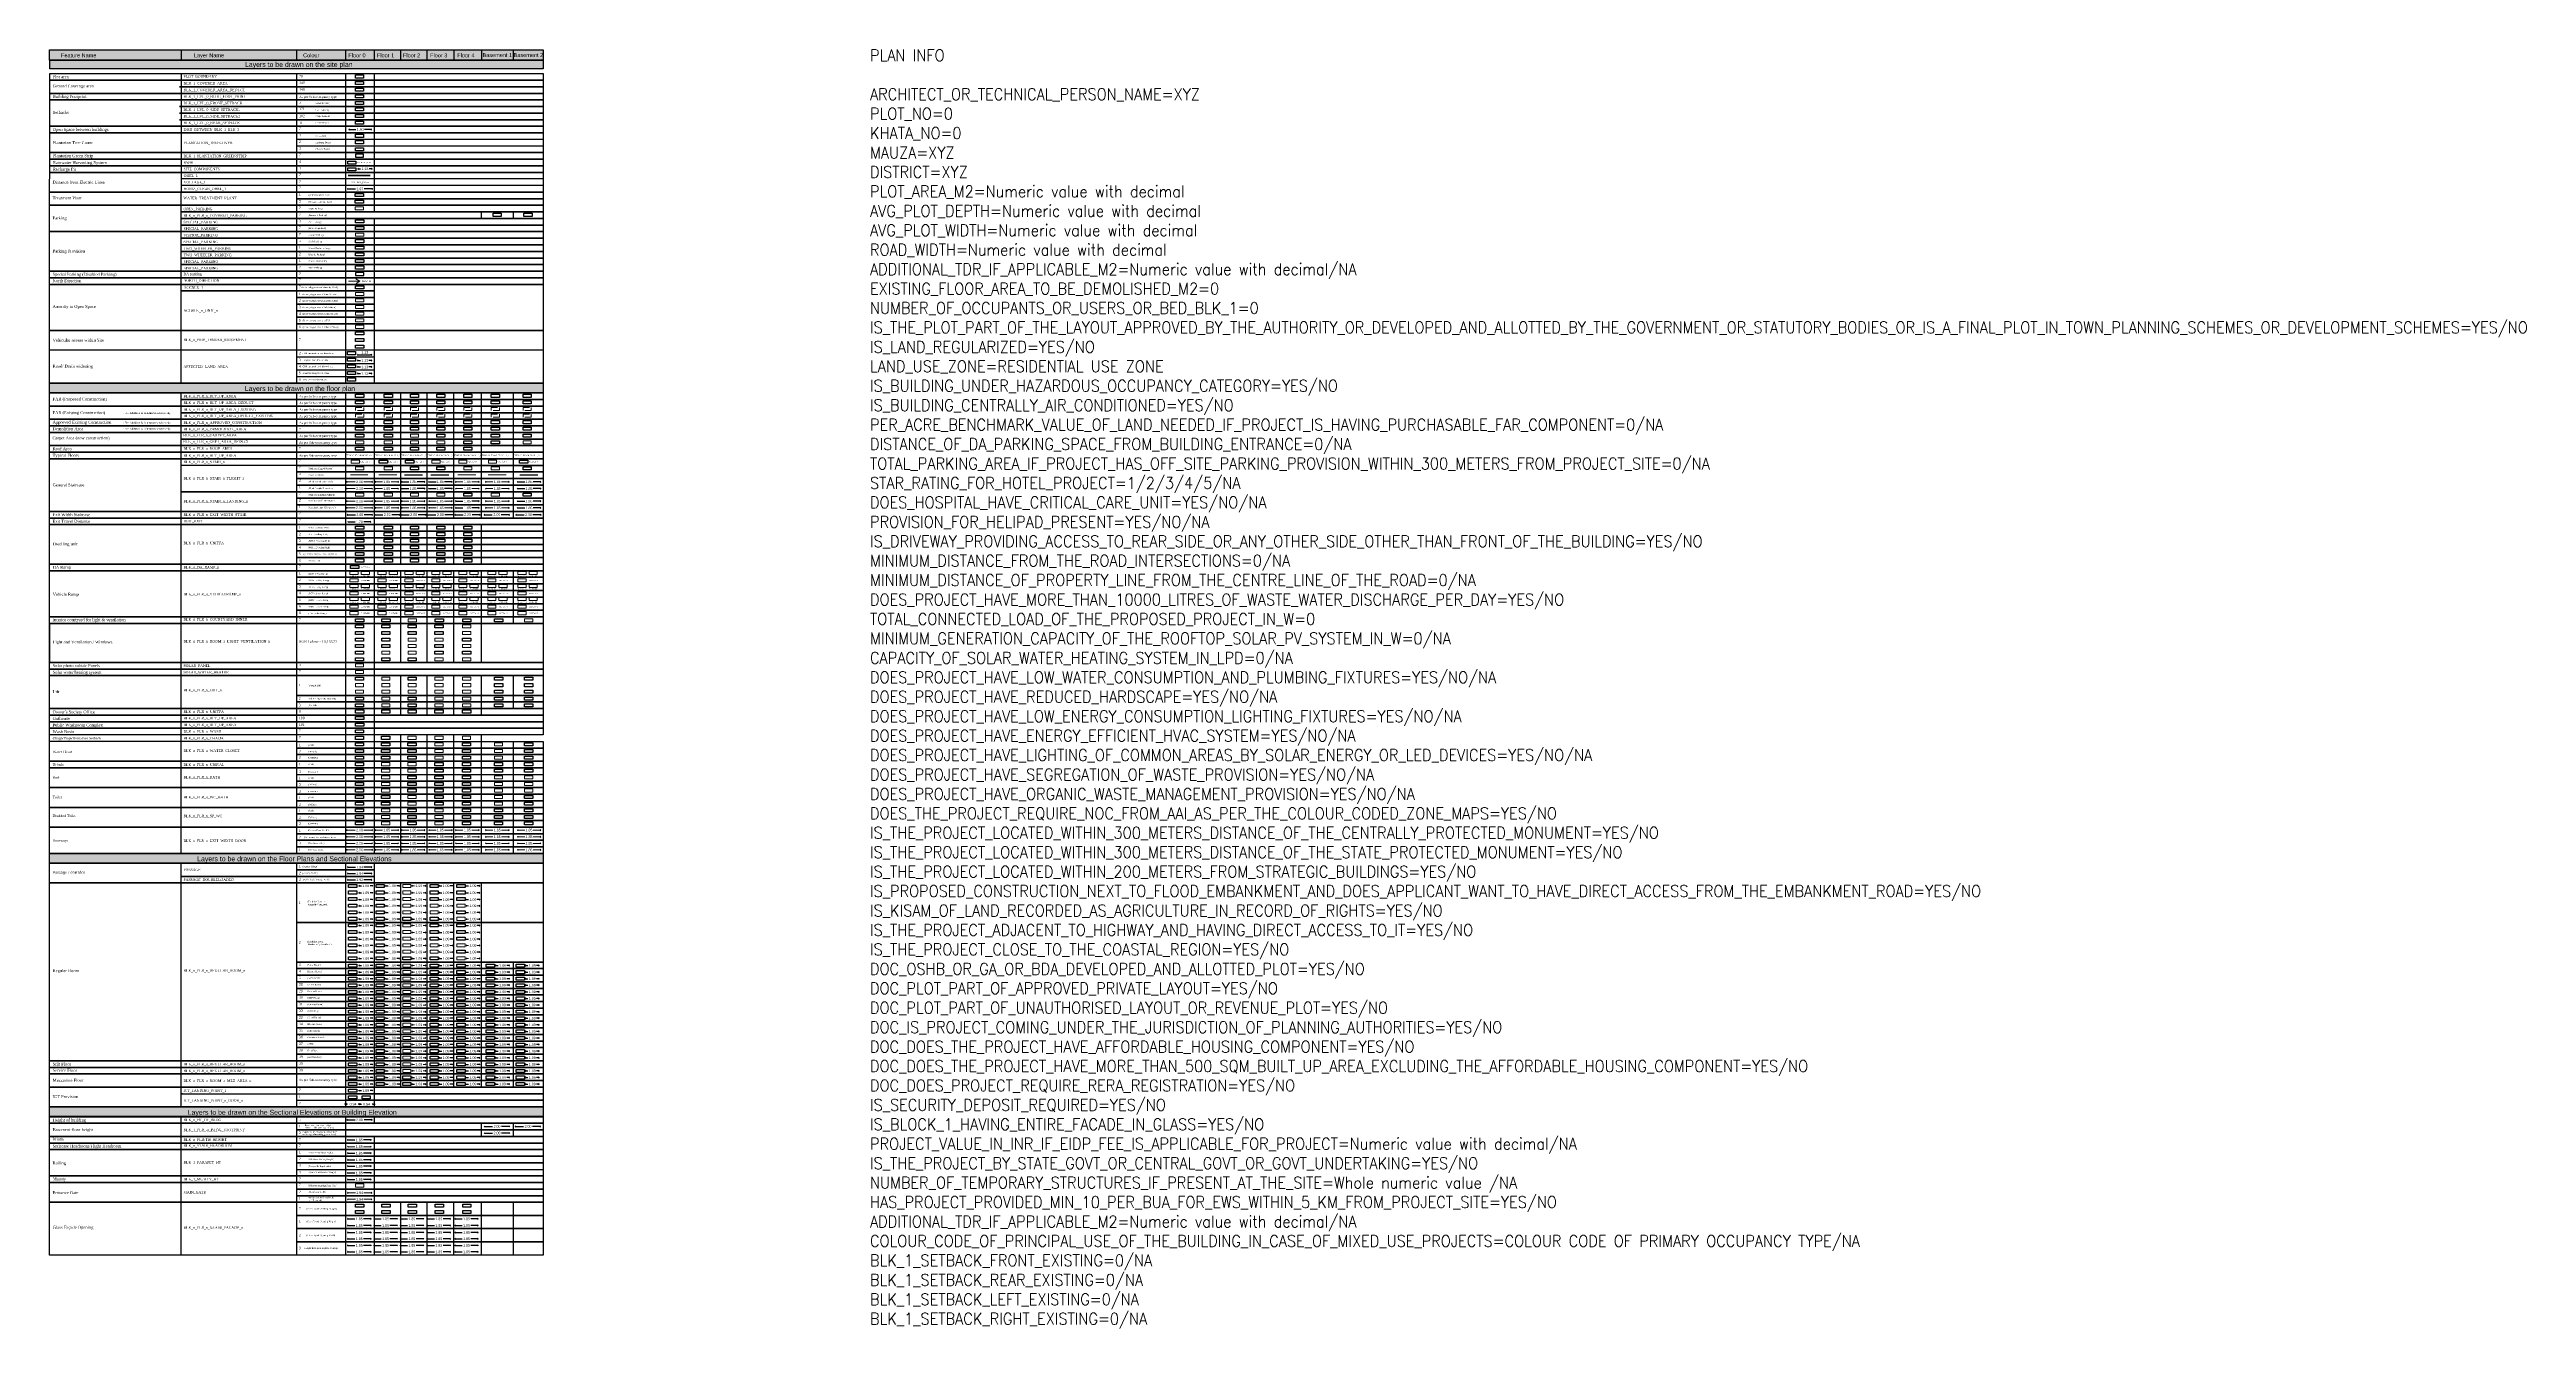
# Model space of a CAD drawing. Header units: millimetres. Extents: x -9481 to -9285, y 28728 to 28829.
import ezdxf

# ---------------------------------------------------------------- set-up
doc = ezdxf.new("R2010")
doc.units = ezdxf.units.MM
doc.header["$PDMODE"] = 34
doc.header["$PDSIZE"] = -15
doc.linetypes.add('CONTINULUS', pattern=[0])
doc.linetypes.add('DASHED', pattern=[0.75, 0.5, -0.25])
for name, color, linetype in [('ACCBLK_1', 7, 'Continuous'), ('BLK_1_FLR_-1_APPROVED_CONSTRUCTION', 7, 'Continuous'), ('BLK_1_FLR_-1_DEMOLITION_AREA', 7, 'Continuous'), ('BLK_1_FLR_-1_EXIT_WIDTH_STAIR', 7, 'Continuous'), ('BLK_1_FLR_-1_ROOM_1_MEZ_AREA_1', 11, 'Continuous'), ('BLK_1_FLR_-1_ROOM_2_MEZ_AREA_1', 11, 'Continuous'), ('BLK_1_FLR_-2_APPROVED_CONSTRUCTION', 7, 'Continuous'), ('BLK_1_FLR_-2_BLT_UP_AREA', 7, 'Continuous'), ('BLK_1_FLR_-2_DEMOLITION_AREA', 7, 'Continuous'), ('BLK_1_FLR_-2_EXIT_WIDTH_STAIR', 7, 'Continuous'), ('BLK_1_FLR_-2_ROOM_1_MEZ_AREA_1', 11, 'Continuous'), ('BLK_1_FLR_-2_ROOM_2_MEZ_AREA_1', 11, 'Continuous'), ('BLK_1_FLR_0_APPROVED_CONSTRUCTION', 7, 'Continuous'), ('BLK_1_FLR_0_BATH', 7, 'Continuous'), ('BLK_1_FLR_0_CARPET_AREA', 25, 'Continuous'), ('BLK_1_FLR_0_CHAJJA', 7, 'Continuous'), ('BLK_1_FLR_0_COURTYARD_INNER', 7, 'Continuous'), ('BLK_1_FLR_0_DEMOLITION_AREA', 7, 'Continuous'), ('BLK_1_FLR_0_EXIT_WIDTH_STAIR', 7, 'Continuous'), ('BLK_1_FLR_0_GLASS_FACADE_1', 7, 'Continuous'), ('BLK_1_FLR_0_GLASS_FACADE_2', 7, 'Continuous'), ('BLK_1_FLR_0_ROOF_AREA', 7, 'Continuous'), ('BLK_1_FLR_0_ROOM_1_LIGHT_VENTILATION_1', 7, 'Continuous'), ('BLK_1_FLR_0_ROOM_1_MEZ_AREA_1', 11, 'Continuous'), ('BLK_1_FLR_0_ROOM_2_LIGHT_VENTILATION_2', 7, 'Continuous'), ('BLK_1_FLR_0_ROOM_2_MEZ_AREA_1', 11, 'Continuous'), ('BLK_1_FLR_0_ROOM_3_LIGHT_VENTILATION_3', 7, 'Continuous'), ('BLK_1_FLR_0_ROOM_4_LIGHT_VENTILATION_4', 7, 'Continuous'), ('BLK_1_FLR_0_ROOM_5_LIGHT_VENTILATION_5', 7, 'Continuous'), ('BLK_1_FLR_0_UNITFA', 7, 'Continuous'), ('BLK_1_FLR_0_WASH', 7, 'Continuous'), ('BLK_1_FLR_0_WATER_CLOSET', 7, 'Continuous'), ('BLK_1_FLR_1_APPROVED_CONSTRUCTION', 7, 'Continuous'), ('BLK_1_FLR_1_CARPET_AREA', 25, 'Continuous'), ('BLK_1_FLR_1_CHAJJA', 7, 'Continuous'), ('BLK_1_FLR_1_COURTYARD_INNER', 7, 'Continuous'), ('BLK_1_FLR_1_DEMOLITION_AREA', 7, 'Continuous'), ('BLK_1_FLR_1_EXIT_WIDTH_STAIR', 7, 'Continuous'), ('BLK_1_FLR_1_GLASS_FACADE_1', 7, 'Continuous'), ('BLK_1_FLR_1_GLASS_FACADE_2', 7, 'Continuous'), ('BLK_1_FLR_1_REGULAR_ROOM_3', 7, 'Continuous'), ('BLK_1_FLR_1_REGULAR_ROOM_4', 7, 'Continuous'), ('BLK_1_FLR_1_REGULAR_ROOM_5', 7, 'Continuous'), ('BLK_1_FLR_1_ROOF_AREA', 7, 'Continuous'), ('BLK_1_FLR_1_ROOM_1_LIGHT_VENTILATION_1', 7, 'Continuous'), ('BLK_1_FLR_1_ROOM_1_MEZ_AREA_1', 11, 'Continuous'), ('BLK_1_FLR_1_ROOM_2_LIGHT_VENTILATION_2', 7, 'Continuous'), ('BLK_1_FLR_1_ROOM_2_MEZ_AREA_1', 11, 'Continuous'), ('BLK_1_FLR_1_ROOM_3_LIGHT_VENTILATION_3', 7, 'Continuous'), ('BLK_1_FLR_1_UNITFA', 7, 'Continuous'), ('BLK_1_FLR_2_APPROVED_CONSTRUCTION', 7, 'Continuous'), ('BLK_1_FLR_2_DEMOLITION_AREA', 7, 'Continuous'), ('BLK_1_FLR_2_EXIT_WIDTH_STAIR', 7, 'Continuous'), ('BLK_1_FLR_2_GLASS_FACADE_1', 7, 'Continuous'), ('BLK_1_FLR_2_GLASS_FACADE_2', 7, 'Continuous'), ('BLK_1_FLR_2_ROOF_AREA', 7, 'Continuous'), ('BLK_1_FLR_2_ROOM_1_LIGHT_VENTILATION_1', 7, 'Continuous'), ('BLK_1_FLR_2_ROOM_1_MEZ_AREA_1', 11, 'Continuous'), ('BLK_1_FLR_2_ROOM_2_MEZ_AREA_1', 11, 'Continuous'), ('BLK_1_FLR_2_UNITFA', 7, 'Continuous'), ('BLK_1_FLR_3_APPROVED_CONSTRUCTION', 7, 'Continuous'), ('BLK_1_FLR_3_DEMOLITION_AREA', 7, 'Continuous'), ('BLK_1_FLR_3_EXIT_WIDTH_STAIR', 7, 'Continuous'), ('BLK_1_FLR_3_GLASS_FACADE_1', 7, 'Continuous'), ('BLK_1_FLR_3_GLASS_FACADE_2', 7, 'Continuous'), ('BLK_1_FLR_3_REGULAR_ROOM_1', 7, 'Continuous'), ('BLK_1_FLR_3_ROOF_AREA', 7, 'Continuous'), ('BLK_1_FLR_3_ROOM_1_MEZ_AREA_1', 11, 'Continuous'), ('BLK_1_FLR_3_ROOM_2_MEZ_AREA_1', 11, 'Continuous'), ('BLK_1_FLR_3_UNITFA', 7, 'Continuous'), ('BLK_1_FLR_4_APPROVED_CONSTRUCTION', 7, 'Continuous'), ('BLK_1_FLR_4_BLT_UP_AREA', 7, 'Continuous'), ('BLK_1_FLR_4_DEMOLITION_AREA', 7, 'Continuous'), ('BLK_1_FLR_4_EXIT_WIDTH_STAIR', 7, 'Continuous'), ('BLK_1_FLR_4_GLASS_FACADE_1', 7, 'Continuous'), ('BLK_1_FLR_4_GLASS_FACADE_2', 7, 'Continuous'), ('BLK_1_FLR_4_ROOF_AREA', 7, 'Continuous'), ('BLK_1_FLR_4_ROOM_1_MEZ_AREA_1', 11, 'Continuous'), ('BLK_1_FLR_4_ROOM_2_MEZ_AREA_1', 11, 'Continuous'), ('BLK_1_FLR_4_UNITFA', 7, 'Continuous'), ('BLK_1_MUMTY_HT', 7, 'Continuous'), ('BLK_1_PLANTATION_GREENSTRIP', 7, 'Continuous'), ('BLK_1_PLINTH_HEIGHT', 7, 'Continuous'), ('DA parking', 7, 'Continuous'), ('DIST_BETWEEN_BLK_1_BLK_2', 7, 'Continuous'), ('DIST_EXIT', 7, 'Continuous'), ('HATCH', 7, 'Continuous'), ('ICT_LANDING_POINT_1', 7, 'Continuous'), ('ICT_LANDING_POINT_1_DOOR_1', 7, 'Continuous'), ('ICT_LANDING_POINT_1_DOOR_2', 7, 'Continuous'), ('PASSAGE_DOUBLELOADED', 7, 'Continuous'), ('PLANTATION_TREECOVER', 7, 'Continuous'), ('SITE_COMPONENTS', 7, 'Continuous'), ('TWO_WHEELER_PARKING', 7, 'Continuous'), ('WATER_TREATMENT_PLANT', 7, 'Continuous')]:
    doc.layers.add(name, color=color, linetype=linetype)
for name, color, linetype, lineweight in [('ACCBLK_1_UNIT_1', 7, 'Continuous', 0), ('AFFECTED_LAND_AREA', 1, 'Continuous', 30), ('BLK_1_FLR_-1_BATH', 7, 'Continuous', 0), ('BLK_1_FLR_-1_BLT_UP_AREA_EXISTING', 11, 'DASHED', 9), ('BLK_1_FLR_-1_EXIT_WIDTH_DOOR', 7, 'Continuous', 0), ('BLK_1_FLR_-1_STAIR_1', 7, 'Continuous', 0), ('BLK_1_FLR_-1_STAIR_1_FLIGHT_1', 7, 'Continuous', 0), ('BLK_1_FLR_-1_STAIR_1_LANDING_1', 7, 'Continuous', 0), ('BLK_1_FLR_-1_VEHICLERAMP_1', 7, 'Continuous', 0), ('BLK_1_FLR_-1_VEHICLERAMP_2', 7, 'Continuous', 0), ('BLK_1_FLR_-1_WATER_CLOSET', 7, 'Continuous', 0), ('BLK_1_FLR_-1_WC_BATH', 7, 'Continuous', 0), ('BLK_1_FLR_-2_BATH', 7, 'Continuous', 0), ('BLK_1_FLR_-2_BLT_UP_AREA_DEDUCT_EXISTING', 11, 'DASHED', 9), ('BLK_1_FLR_-2_BLT_UP_AREA_EXISTING', 11, 'DASHED', 9), ('BLK_1_FLR_-2_COURTYARD_INNER', 7, 'Continuous', 0), ('BLK_1_FLR_-2_CRPT_AREA_DEDUCT', 7, 'Continuous', 0), ('BLK_1_FLR_-2_EXIT_WIDTH_DOOR', 7, 'Continuous', 0), ('BLK_1_FLR_-2_VEHICLERAMP_1', 7, 'Continuous', 0), ('BLK_1_FLR_-2_VEHICLERAMP_2', 7, 'Continuous', 0), ('BLK_1_FLR_0_BLT_UP_AREA_DEDUCT_EXISTING', 11, 'DASHED', 9), ('BLK_1_FLR_0_BLT_UP_AREA_EXISTING', 11, 'DASHED', 9), ('BLK_1_FLR_0_CRPT_AREA_DEDUCT', 7, 'Continuous', 0), ('BLK_1_FLR_0_EXIT_WIDTH_DOOR', 7, 'Continuous', 0), ('BLK_1_FLR_0_LIFT_2', 1, 'DASHED', 9), ('BLK_1_FLR_0_LIFT_3', 1, 'DASHED', 9), ('BLK_1_FLR_0_STAIR_1', 7, 'Continuous', 0), ('BLK_1_FLR_0_STAIR_1_FLIGHT_1', 7, 'Continuous', 0), ('BLK_1_FLR_0_STAIR_1_LANDING_1', 7, 'Continuous', 0), ('BLK_1_FLR_0_VEHICLERAMP_1', 7, 'Continuous', 0), ('BLK_1_FLR_0_VEHICLERAMP_2', 7, 'Continuous', 0), ('BLK_1_FLR_1_BATH', 7, 'Continuous', 0), ('BLK_1_FLR_1_BLT_UP_AREA_DEDUCT_EXISTING', 11, 'DASHED', 9), ('BLK_1_FLR_1_BLT_UP_AREA_EXISTING', 11, 'DASHED', 9), ('BLK_1_FLR_1_CRPT_AREA_DEDUCT', 7, 'Continuous', 0), ('BLK_1_FLR_1_EXIT_WIDTH_DOOR', 7, 'Continuous', 0), ('BLK_1_FLR_1_LIFT_1', 7, 'Continuous', 0), ('BLK_1_FLR_1_LIFT_2', 1, 'DASHED', 9), ('BLK_1_FLR_1_LIFT_3', 1, 'DASHED', 9), ('BLK_1_FLR_1_ROOM_5_LIGHT_VENTILATION_5', 7, 'Continuous', 0), ('BLK_1_FLR_1_SP_WC', 7, 'Continuous', 0), ('BLK_1_FLR_1_STAIR_1_FLIGHT_1', 7, 'Continuous', 0), ('BLK_1_FLR_1_STAIR_1_LANDING_1', 7, 'Continuous', 0), ('BLK_1_FLR_1_URINAL', 7, 'Continuous', 0), ('BLK_1_FLR_1_VEHICLERAMP_1', 7, 'Continuous', 0), ('BLK_1_FLR_1_VEHICLERAMP_2', 7, 'Continuous', 0), ('BLK_1_FLR_2_BLT_UP_AREA_DEDUCT_EXISTING', 11, 'DASHED', 9), ('BLK_1_FLR_2_BLT_UP_AREA_EXISTING', 11, 'DASHED', 9), ('BLK_1_FLR_2_CARPET_AREA', 7, 'Continuous', 0), ('BLK_1_FLR_2_CHAJJA', 7, 'Continuous', 0), ('BLK_1_FLR_2_COURTYARD_INNER', 7, 'Continuous', 0), ('BLK_1_FLR_2_CRPT_AREA_DEDUCT', 7, 'Continuous', 0), ('BLK_1_FLR_2_EXIT_WIDTH_DOOR', 7, 'Continuous', 0), ('BLK_1_FLR_2_LIFT_2', 1, 'DASHED', 9), ('BLK_1_FLR_2_LIFT_3', 1, 'DASHED', 9), ('BLK_1_FLR_2_REGULAR_ROOM_1', 7, 'Continuous', 0), ('BLK_1_FLR_2_REGULAR_ROOM_2', 7, 'Continuous', 0), ('BLK_1_FLR_2_REGULAR_ROOM_3', 7, 'Continuous', 0), ('BLK_1_FLR_2_REGULAR_ROOM_4', 7, 'Continuous', 0), ('BLK_1_FLR_2_REGULAR_ROOM_5', 7, 'Continuous', 0), ('BLK_1_FLR_2_ROOM_3_LIGHT_VENTILATION_3', 9, 'Continuous', 20), ('BLK_1_FLR_2_ROOM_4_LIGHT_VENTILATION_4', 9, 'Continuous', 20), ('BLK_1_FLR_2_ROOM_5_LIGHT_VENTILATION_5', 7, 'Continuous', 0), ('BLK_1_FLR_2_STAIR_1_LANDING_1', 7, 'Continuous', 0), ('BLK_1_FLR_2_URINAL', 7, 'Continuous', 0), ('BLK_1_FLR_2_VEHICLERAMP_1', 7, 'Continuous', 0), ('BLK_1_FLR_2_VEHICLERAMP_2', 7, 'Continuous', 0), ('BLK_1_FLR_2_WC_BATH', 7, 'Continuous', 0), ('BLK_1_FLR_3_BLT_UP_AREA_DEDUCT_EXISTING', 11, 'DASHED', 9), ('BLK_1_FLR_3_BLT_UP_AREA_EXISTING', 11, 'DASHED', 9), ('BLK_1_FLR_3_CHAJJA', 7, 'Continuous', 0), ('BLK_1_FLR_3_CRPT_AREA_DEDUCT', 7, 'Continuous', 0), ('BLK_1_FLR_3_EXIT_WIDTH_DOOR', 7, 'Continuous', 0), ('BLK_1_FLR_3_LIFT_1', 7, 'Continuous', 0), ('BLK_1_FLR_3_LIFT_2', 1, 'DASHED', 9), ('BLK_1_FLR_3_REGULAR_ROOM', 7, 'Continuous', 0), ('BLK_1_FLR_3_REGULAR_ROOM_5', 7, 'Continuous', 0), ('BLK_1_FLR_3_ROOM_3_LIGHT_VENTILATION_3', 7, 'Continuous', 0), ('BLK_1_FLR_3_ROOM_6_LIGHT_VENTILATION_6', 7, 'Continuous', 0), ('BLK_1_FLR_3_SP_WC', 7, 'Continuous', 0), ('BLK_1_FLR_3_STAIR_1', 7, 'Continuous', 0), ('BLK_1_FLR_3_STAIR_1_LANDING_1', 7, 'Continuous', 0), ('BLK_1_FLR_3_VEHICLERAMP_1', 7, 'Continuous', 0), ('BLK_1_FLR_3_VEHICLERAMP_2', 7, 'Continuous', 0), ('BLK_1_FLR_3_WATER_CLOSET', 7, 'Continuous', 0), ('BLK_1_FLR_4_BLT_UP_AREA_DEDUCT_EXISTING', 11, 'DASHED', 9), ('BLK_1_FLR_4_BLT_UP_AREA_EXISTING', 11, 'DASHED', 9), ('BLK_1_FLR_4_CHAJJA', 7, 'Continuous', 0), ('BLK_1_FLR_4_EXIT_WIDTH_DOOR', 7, 'Continuous', 0), ('BLK_1_FLR_4_LIFT_1', 7, 'Continuous', 0), ('BLK_1_FLR_4_LIFT_2', 1, 'DASHED', 9), ('BLK_1_FLR_4_LIFT_3', 1, 'DASHED', 9), ('BLK_1_FLR_4_REGULAR_ROOM_4', 7, 'Continuous', 0), ('BLK_1_FLR_4_REGULAR_ROOM_6', 7, 'Continuous', 0), ('BLK_1_FLR_4_ROOM_1_LIGHT_VENTILATION_1', 7, 'Continuous', 0), ('BLK_1_FLR_4_ROOM_2_LIGHT_VENTILATION_2', 7, 'Continuous', 0), ('BLK_1_FLR_4_ROOM_4_LIGHT_VENTILATION_4', 7, 'Continuous', 0), ('BLK_1_FLR_4_ROOM_6_LIGHT_VENTILATION_6', 7, 'Continuous', 0), ('BLK_1_FLR_4_STAIR_1', 7, 'Continuous', 0), ('BLK_1_FLR_4_STAIR_1_FLIGHT_1', 7, 'Continuous', 0), ('BLK_1_FLR_4_VEHICLERAMP_1', 7, 'Continuous', 0), ('BLK_1_FLR_4_VEHICLERAMP_2', 7, 'Continuous', 0), ('BLK_1_FLR_5_BLT_UP_AREA_DEDUCT_EXISTING', 11, 'DASHED', 9), ('BLK_1_STAIR_HEADROOM', 7, 'Continuous', 0), ('MAIN_GATE', 7, 'Continuous', 0), ('NORTH_DIRECTION', 7, 'Continuous', 0), ('OPEN_PARKING', 7, 'Continuous', 0), ('PLAN', 7, 'Continuous', 40), ('SOLAR_PANEL', 7, 'Continuous', 0), ('SOLAR_WATER_HEATER', 7, 'Continuous', 0)]:
    doc.layers.add(name, color=color, linetype=linetype, lineweight=lineweight)
for name, color, linetype, plot in [('BLK_1_COVERED_AREA', 140, 'Continuous', False), ('BLK_1_COVERED_AREA_DEDUCT', 140, 'Continuous', False), ('BLK_1_DA_RAMP_1', 7, 'Continuous', False), ('BLK_1_FIRE_TENDER_MOVEMENT', 7, 'Continuous', False), ('BLK_1_FLR_-1_BLDG_FOOTPRINT', 7, 'Continuous', False), ('BLK_1_FLR_-1_BLT_UP_AREA', 25, 'Continuous', False), ('BLK_1_FLR_-1_BLT_UP_AREA_DEDUCT', 25, 'Continuous', False), ('BLK_1_FLR_-1_CARPET_AREA', 25, 'Continuous', False), ('BLK_1_FLR_-1_COURTYARD_INNER', 4, 'Continuous', False), ('BLK_1_FLR_-1_COVERED_PARKING', 7, 'Continuous', False), ('BLK_1_FLR_-1_CRPT_AREA_DEDUCT', 4, 'Continuous', False), ('BLK_1_FLR_-1_LIFT_1', 7, 'Continuous', False), ('BLK_1_FLR_-1_LIFT_2', 7, 'Continuous', False), ('BLK_1_FLR_-1_LIFT_3', 7, 'Continuous', False), ('BLK_1_FLR_-1_REGULAR_ROOM_1', 7, 'Continuous', False), ('BLK_1_FLR_-1_SP_WC', 4, 'Continuous', False), ('BLK_1_FLR_-1_URINAL', 4, 'Continuous', False), ('BLK_1_FLR_-2_BLDG_FOOTPRINT', 7, 'Continuous', False), ('BLK_1_FLR_-2_BLT_UP_AREA_DEDUCT', 25, 'Continuous', False), ('BLK_1_FLR_-2_CARPET_AREA', 4, 'Continuous', False), ('BLK_1_FLR_-2_COVERED_PARKING', 7, 'Continuous', False), ('BLK_1_FLR_-2_LIFT_1', 7, 'Continuous', False), ('BLK_1_FLR_-2_LIFT_2', 7, 'Continuous', False), ('BLK_1_FLR_-2_LIFT_3', 7, 'Continuous', False), ('BLK_1_FLR_-2_REGULAR_ROOM_1', 7, 'Continuous', False), ('BLK_1_FLR_-2_SP_WC', 1, 'Continuous', False), ('BLK_1_FLR_-2_STAIR_1', 25, 'Continuous', False), ('BLK_1_FLR_-2_STAIR_1_FLIGHT_1', 7, 'Continuous', False), ('BLK_1_FLR_-2_STAIR_1_LANDING_1', 7, 'Continuous', False), ('BLK_1_FLR_-2_URINAL', 7, 'Continuous', False), ('BLK_1_FLR_-2_WATER_CLOSET', 6, 'Continuous', False), ('BLK_1_FLR_-2_WC_BATH', 7, 'Continuous', False), ('BLK_1_FLR_0_BLT_UP_AREA', 25, 'Continuous', False), ('BLK_1_FLR_0_BLT_UP_AREA_DEDUCT', 25, 'Continuous', False), ('BLK_1_FLR_0_LIFT_1', 7, 'Continuous', False), ('BLK_1_FLR_0_REGULAR_ROOM_1', 1, 'Continuous', False), ('BLK_1_FLR_0_REGULAR_ROOM_2', 7, 'Continuous', False), ('BLK_1_FLR_0_REGULAR_ROOM_3', 7, 'Continuous', False), ('BLK_1_FLR_0_REGULAR_ROOM_4', 7, 'Continuous', False), ('BLK_1_FLR_0_REGULAR_ROOM_5', 7, 'Continuous', False), ('BLK_1_FLR_0_REGULAR_ROOM_6', 7, 'Continuous', False), ('BLK_1_FLR_0_ROOM_6_LIGHT_VENTILATION_6', 7, 'Continuous', False), ('BLK_1_FLR_0_SP_WC', 7, 'Continuous', False), ('BLK_1_FLR_0_URINAL', 4, 'Continuous', False), ('BLK_1_FLR_0_WC_BATH', 4, 'Continuous', False), ('BLK_1_FLR_1_BLT_UP_AREA', 25, 'Continuous', False), ('BLK_1_FLR_1_BLT_UP_AREA_DEDUCT', 25, 'Continuous', False), ('BLK_1_FLR_1_REGULAR_ROOM_1', 7, 'Continuous', False), ('BLK_1_FLR_1_REGULAR_ROOM_2', 7, 'Continuous', False), ('BLK_1_FLR_1_REGULAR_ROOM_6', 7, 'Continuous', False), ('BLK_1_FLR_1_ROOM_4_LIGHT_VENTILATION_4', 25, 'Continuous', False), ('BLK_1_FLR_1_ROOM_6_LIGHT_VENTILATION_6', 7, 'Continuous', False), ('BLK_1_FLR_1_STAIR_1', 1, 'Continuous', False), ('BLK_1_FLR_1_WATER_CLOSET', 1, 'Continuous', False), ('BLK_1_FLR_1_WC_BATH', 4, 'Continuous', False), ('BLK_1_FLR_2_BATH', 7, 'Continuous', False), ('BLK_1_FLR_2_BLT_UP_AREA', 7, 'Continuous', False), ('BLK_1_FLR_2_BLT_UP_AREA_DEDUCT', 7, 'Continuous', False), ('BLK_1_FLR_2_LIFT_1', 7, 'Continuous', False), ('BLK_1_FLR_2_REGULAR_ROOM_6', 7, 'Continuous', False), ('BLK_1_FLR_2_ROOM_2_LIGHT_VENTILATION_2', 25, 'Continuous', False), ('BLK_1_FLR_2_ROOM_6_LIGHT_VENTILATION_6', 7, 'Continuous', False), ('BLK_1_FLR_2_SP_WC', 4, 'Continuous', False), ('BLK_1_FLR_2_STAIR_1', 1, 'Continuous', False), ('BLK_1_FLR_2_STAIR_1_FLIGHT_1', 7, 'Continuous', False), ('BLK_1_FLR_2_WATER_CLOSET', 4, 'Continuous', False), ('BLK_1_FLR_3_BATH', 25, 'Continuous', False), ('BLK_1_FLR_3_BLT_UP_AREA', 7, 'Continuous', False), ('BLK_1_FLR_3_BLT_UP_AREA_DEDUCT', 7, 'Continuous', False), ('BLK_1_FLR_3_CARPET_AREA', 25, 'Continuous', False), ('BLK_1_FLR_3_COURTYARD_INNER', 7, 'Continuous', False), ('BLK_1_FLR_3_REGULAR_ROOM_2', 7, 'Continuous', False), ('BLK_1_FLR_3_REGULAR_ROOM_3', 7, 'Continuous', False), ('BLK_1_FLR_3_REGULAR_ROOM_6', 7, 'Continuous', False), ('BLK_1_FLR_3_ROOM_1_LIGHT_VENTILATION_1', 4, 'Continuous', False), ('BLK_1_FLR_3_ROOM_2_LIGHT_VENTILATION_2', 1, 'Continuous', False), ('BLK_1_FLR_3_ROOM_4_LIGHT_VENTILATION_4', 1, 'Continuous', False), ('BLK_1_FLR_3_ROOM_5_LIGHT_VENTILATION_5', 1, 'Continuous', False), ('BLK_1_FLR_3_STAIR_1_FLIGHT_1', 7, 'Continuous', False), ('BLK_1_FLR_3_URINAL', 4, 'Continuous', False), ('BLK_1_FLR_3_WC_BATH', 4, 'Continuous', False), ('BLK_1_FLR_4_BATH', 25, 'Continuous', False), ('BLK_1_FLR_4_BLT_UP_AREA_DEDUCT', 7, 'Continuous', False), ('BLK_1_FLR_4_CARPET_AREA', 4, 'Continuous', False), ('BLK_1_FLR_4_COURTYARD_INNER', 25, 'Continuous', False), ('BLK_1_FLR_4_CRPT_AREA_DEDUCT', 25, 'Continuous', False), ('BLK_1_FLR_4_REGULAR_ROOM_1', 7, 'Continuous', False), ('BLK_1_FLR_4_REGULAR_ROOM_2', 7, 'Continuous', False), ('BLK_1_FLR_4_REGULAR_ROOM_3', 7, 'Continuous', False), ('BLK_1_FLR_4_REGULAR_ROOM_5', 7, 'Continuous', False), ('BLK_1_FLR_4_ROOM_3_LIGHT_VENTILATION_3', 7, 'Continuous', False), ('BLK_1_FLR_4_ROOM_5_LIGHT_VENTILATION_5', 7, 'Continuous', False), ('BLK_1_FLR_4_SP_WC', 4, 'Continuous', False), ('BLK_1_FLR_4_STAIR_1_LANDING_1', 7, 'Continuous', False), ('BLK_1_FLR_4_URINAL', 7, 'Continuous', False), ('BLK_1_FLR_4_WATER_CLOSET', 4, 'Continuous', False), ('BLK_1_FLR_4_WC_BATH', 25, 'Continuous', False), ('BLK_1_HT_OF_BLDG', 5, 'Continuous', False), ('BLK_1_LVL_0_BLDG_FOOT_PRINT', 1, 'Continuous', False), ('BLK_1_LVL_0_FRONT_SETBACK', 2, 'Continuous', False), ('BLK_1_LVL_0_REAR_SETBACK', 11, 'Continuous', False), ('BLK_1_LVL_0_SIDE_SETBACK1', 171, 'Continuous', False), ('BLK_1_LVL_0_SIDE_SETBACK2', 102, 'Continuous', False), ('BLK_1_PARAPET_HT', 7, 'Continuous', False), ('BLK_2_FIRE_TENDER_MOVEMENT', 7, 'Continuous', False), ('BLK_3_FIRE_TENDER_MOVEMENT', 7, 'Continuous', False), ('HORIZ_CLEAR_OHEL_1', 7, 'Continuous', False), ('OHEL_1', 7, 'Continuous', False), ('PASSAGE', 7, 'Continuous', False), ('PLAN_INFO', 1, 'Continuous', False), ('PLOT_BOUNDARY', 70, 'Continuous', False), ('RWH', 4, 'Continuous', False), ('SPECIAL_PARKING', 7, 'Continuous', False), ('VOLTAGE_1', 7, 'Continuous', False)]:
    doc.layers.add(name, color=color, linetype=linetype, plot=plot)
doc.styles.add('Arial', font='arial.ttf', dxfattribs={"height": 0.2})
doc.styles.add('MtXpl_Georgia', font='georgiab.ttf')
doc.styles.get("Standard").update_dxf_attribs({"font": 'arial.ttf', "height": 0.25})
doc.styles.add('style2', font='arial.ttf', dxfattribs={"height": 0.3})
doc.styles.add('TNR', font='times.ttf', dxfattribs={"height": 0.5})
doc.dimstyles.new('INT DIM', dxfattribs={"dimtxt": 0.3, "dimasz": 0.1, "dimexe": 0.18, "dimexo": 0.0625, "dimgap": 0.09, "dimtad": 0, "dimzin": 0, "dimdsep": 46, "dimtxsty": 'style2', "dimblk": 'OPEN90', "dimcen": 0.09, "dimse1": 1, "dimse2": 1, "dimclrd": 250, "dimclrt": 256, "dimadec": 0, "dimazin": 0, "dimtfac": 1, "dimtofl": 0, "dimtmove": 0, "dimatfit": 3, "dimfxl": 0.18, "dimtolj": 1, "dimtzin": 0, "dimlwd": -1, "dimarcsym": 0})

# ---------------------------------------------------------------- blocks, each defined once
blk = doc.blocks.new('Ho')
h = blk.add_hatch(color=244)
h.dxf.hatch_style = 1
h.paths.add_polyline_path([(-9481.25, 28805.43), (-9481.25, 28804.6), (-9470.85, 28804.6), (-9470.85, 28805.43)], flags=17)
h.paths.add_polyline_path([(-9470.85, 28805.43), (-9470.85, 28804.6), (-9461.72, 28804.6), (-9461.72, 28805.43)], flags=17)
h.paths.add_polyline_path([(-9457.85, 28804.6), (-9457.85, 28805.43), (-9461.72, 28805.43), (-9461.72, 28804.6)], flags=17)
h.paths.add_polyline_path([(-9457.85, 28805.43), (-9457.85, 28804.6), (-9455.59, 28804.6), (-9455.59, 28805.43)], flags=17)
h.paths.add_polyline_path([(-9455.59, 28805.43), (-9455.59, 28804.6), (-9453.51, 28804.6), (-9453.51, 28805.43)], flags=17)
h.paths.add_polyline_path([(-9453.51, 28805.43), (-9453.51, 28804.6), (-9451.43, 28804.6), (-9451.43, 28805.43)], flags=17)
h.paths.add_polyline_path([(-9449.3, 28805.43), (-9451.43, 28805.43), (-9451.43, 28804.6), (-9449.3, 28804.6)], flags=17)
h.paths.add_polyline_path([(-9447.11, 28805.43), (-9449.3, 28805.43), (-9449.3, 28804.6), (-9447.11, 28804.6)], flags=17)
h.paths.add_polyline_path([(-9444.6, 28805.43), (-9447.11, 28805.43), (-9447.11, 28804.6), (-9444.6, 28804.6)], flags=17)
h.paths.add_polyline_path([(-9442.22, 28804.6), (-9442.22, 28805.43), (-9444.6, 28805.43), (-9444.6, 28804.6)])
for p, q in [((-9470.85, 28805.43), (-9470.85, 28804.6)), ((-9461.72, 28805.43), (-9461.72, 28804.6)), ((-9457.85, 28805.43), (-9457.85, 28804.6)), ((-9455.59, 28805.43), (-9455.59, 28804.6)), ((-9453.51, 28805.43), (-9453.51, 28804.6)), ((-9451.43, 28805.43), (-9451.43, 28804.6)), ((-9449.3, 28805.43), (-9449.3, 28804.6)), ((-9447.11, 28805.43), (-9447.11, 28804.6)), ((-9444.6, 28805.43), (-9444.6, 28804.6))]:
    blk.add_line(p, q)
blk.add_lwpolyline([(-9481.25, 28805.43), (-9442.22, 28805.43), (-9442.22, 28804.6), (-9481.25, 28804.6), (-9481.25, 28805.43)], close=True)
at = {"color": 18, "char_height": 0.3129, "attachment_point": 1}
for s, width, gutter_width, insert in [('{\\C256;Feature Name}', 11.8886, 1.63, (-9480.35, 28805.15)), ('{\\C256;Layer Name}', 11.8886, 1.63, (-9469.84, 28805.15)), ('{\\C256;Colour}', 11.8886, 1.63, (-9461.21, 28805.15)), ('{\\C256;Floor 0}', 11.8886, 1.63, (-9457.63, 28805.15)), ('{\\C256;Floor 1}', 11.8886, 1.63, (-9455.37, 28805.15)), ('{\\C256;Floor 2}', 11.8886, 1.63, (-9453.31, 28805.15)), ('{\\C256;Floor 3}', 11.8886, 1.63, (-9451.17, 28805.15)), ('{\\C256;Floor 4}', 11.8886, 1.63, (-9449.02, 28805.15)), ('{\\C256;Basement 1}', 9.5109, 1.31, (-9447.02, 28805.17)), ('{\\C256;Basement 2}', 9.5109, 1.31, (-9444.56, 28805.17))]:
    blk.add_mtext_dynamic_manual_height_columns(s, width=width, gutter_width=gutter_width, heights=[0], dxfattribs=dict(at, insert=insert))
blk = doc.blocks.new('H2')
at = {"layer": 'HATCH', "linetype": 'CONTINULUS', "ltscale": 0.05}
h = blk.add_hatch(color=241, dxfattribs=at)
h.dxf.hatch_style = 1
h.paths.add_polyline_path([(-9435.46, 28804.6), (-9435.46, 28803.83), (-9396.43, 28803.83), (-9396.43, 28804.6)])
blk.add_lwpolyline([(-9435.46, 28804.6), (-9396.43, 28804.6), (-9396.43, 28803.83), (-9435.46, 28803.83), (-9435.46, 28804.6)], close=True)
at = {"color": 18, "insert": (-9420.01, 28804.37), "char_height": 0.3912, "attachment_point": 1}
blk.add_mtext_dynamic_manual_height_columns('Layers to be drawn on the floor plan', width=11.8886, gutter_width=1.63, heights=[0], dxfattribs=at)
blk = doc.blocks.new('H3')
at = {"layer": 'HATCH', "linetype": 'CONTINULUS', "ltscale": 0.05}
h = blk.add_hatch(color=241, dxfattribs=at)
h.dxf.hatch_style = 1
h.paths.add_polyline_path([(-9435.46, 28800.34), (-9435.46, 28799.56), (-9396.43, 28799.56), (-9396.43, 28800.34)])
blk.add_lwpolyline([(-9435.46, 28800.34), (-9396.43, 28800.34), (-9396.43, 28799.56), (-9435.46, 28799.56), (-9435.46, 28800.34)], close=True)
at = {"color": 18, "insert": (-9423.78, 28800.11), "char_height": 0.3912, "attachment_point": 1}
blk.add_mtext_dynamic_manual_height_columns('Layers to be drawn on the Floor Plans and Sectional Elevations', width=16.9822, gutter_width=1.63, heights=[0], dxfattribs=at)
blk = doc.blocks.new('J4')
at = {"layer": 'HATCH', "linetype": 'CONTINULUS', "ltscale": 0.05}
h = blk.add_hatch(color=241, dxfattribs=at)
h.dxf.hatch_style = 1
h.paths.add_polyline_path([(-9435.46, 28796.77), (-9435.46, 28796), (-9396.43, 28796), (-9396.43, 28796.77)])
blk.add_lwpolyline([(-9435.46, 28796.77), (-9396.43, 28796.77), (-9396.43, 28796), (-9435.46, 28796), (-9435.46, 28796.77)], close=True)
at = {"color": 18, "insert": (-9424.53, 28796.54), "char_height": 0.3912, "attachment_point": 1}
blk.add_mtext_dynamic_manual_height_columns('Layers to be drawn on the Sectional Elevations or Building Elevation', width=18.5465, gutter_width=1.63, heights=[0], dxfattribs=at)
blk = doc.blocks.new('_Open90')
at = {"layer": 'PLAN', "color": 0, "lineweight": -2}
for p, q in [((0, 0), (-1, 0)), ((-0.5, 0.5), (0, 0)), ((0, 0), (-0.5, -0.5))]:
    blk.add_line(p, q, dxfattribs=at)
blk = doc.blocks.new('*D5')
at = {"layer": 'DIST_BETWEEN_BLK_1_BLK_2', "color": 250, "ltscale": 0.05, "transparency": 16777216}
for p, q in [((-9457.5, 28823.01), (-9457.04, 28823.01)), ((-9455.9, 28823.01), (-9456.36, 28823.01))]:
    blk.add_line(p, q, dxfattribs=at)
at = {"layer": 'DIST_BETWEEN_BLK_1_BLK_2', "color": 250, "linetype": 'CONTINULUS', "ltscale": 0.05, "transparency": 16777216, "xscale": 0.1, "yscale": 0.1, "zscale": 0.1, "rotation": 180}
blk.add_blockref('_Open90', (-9457.6, 28823.01), dxfattribs=at)
at = {"layer": 'DIST_BETWEEN_BLK_1_BLK_2', "color": 250, "linetype": 'CONTINULUS', "ltscale": 0.05, "transparency": 16777216, "xscale": 0.1, "yscale": 0.1, "zscale": 0.1}
blk.add_blockref('_Open90', (-9455.8, 28823.01), dxfattribs=at)
at = {"layer": 'DIST_BETWEEN_BLK_1_BLK_2', "linetype": 'CONTINULUS', "ltscale": 0.05, "transparency": 16777216, "insert": (-9456.7, 28823.01), "char_height": 0.2, "attachment_point": 5, "style": 'Arial', "bg_fill": 3, "box_fill_scale": 1.1, "bg_fill_color": 256, "bg_fill_true_color": 13158600, "bg_fill_transparency": 0}
blk.add_mtext('\\A1;1.80', dxfattribs=at)
at = {"layer": 'Defpoints', "color": 0, "linetype": 'CONTINULUS', "ltscale": 0.05, "transparency": 16777216}
for p in [(-9457.6, 28823.01), (-9455.8, 28823.01), (-9455.8, 28823.01)]:
    blk.add_point(p, dxfattribs=at)
blk = doc.blocks.new('*D6')
at = {"layer": 'SITE_COMPONENTS', "color": 250, "ltscale": 0.05, "transparency": 16777216}
for p, q in [((-9456.79, 28819.9), (-9456.66, 28819.9)), ((-9455.85, 28819.9), (-9455.98, 28819.9))]:
    blk.add_line(p, q, dxfattribs=at)
at = {"layer": 'SITE_COMPONENTS', "color": 250, "linetype": 'CONTINULUS', "ltscale": 0.05, "transparency": 16777216, "xscale": 0.1, "yscale": 0.1, "zscale": 0.1, "rotation": 180}
blk.add_blockref('_Open90', (-9456.89, 28819.9), dxfattribs=at)
at = {"layer": 'SITE_COMPONENTS', "color": 250, "linetype": 'CONTINULUS', "ltscale": 0.05, "transparency": 16777216, "xscale": 0.1, "yscale": 0.1, "zscale": 0.1}
blk.add_blockref('_Open90', (-9455.75, 28819.9), dxfattribs=at)
at = {"layer": 'SITE_COMPONENTS', "linetype": 'CONTINULUS', "ltscale": 0.05, "transparency": 16777216, "insert": (-9456.32, 28819.9), "char_height": 0.2, "attachment_point": 5, "style": 'Arial', "bg_fill": 3, "box_fill_scale": 1.1, "bg_fill_color": 256, "bg_fill_true_color": 13158600, "bg_fill_transparency": 0}
blk.add_mtext('\\A1;1.13', dxfattribs=at)
at = {"layer": 'Defpoints', "color": 0, "linetype": 'CONTINULUS', "ltscale": 0.05, "transparency": 16777216}
for p in [(-9456.89, 28819.88), (-9455.75, 28819.9), (-9455.75, 28819.9)]:
    blk.add_point(p, dxfattribs=at)
blk = doc.blocks.new('*D7')
at = {"layer": 'HORIZ_CLEAR_OHEL_1', "color": 250, "ltscale": 0.05, "transparency": 16777216}
for p, q in [((-9457.61, 28818.31), (-9457.06, 28818.31)), ((-9455.83, 28818.31), (-9456.38, 28818.31))]:
    blk.add_line(p, q, dxfattribs=at)
at = {"layer": 'HORIZ_CLEAR_OHEL_1', "color": 250, "linetype": 'CONTINULUS', "ltscale": 0.05, "transparency": 16777216, "xscale": 0.1, "yscale": 0.1, "zscale": 0.1, "rotation": 180}
blk.add_blockref('_Open90', (-9457.71, 28818.31), dxfattribs=at)
at = {"layer": 'HORIZ_CLEAR_OHEL_1', "color": 250, "linetype": 'CONTINULUS', "ltscale": 0.05, "transparency": 16777216, "xscale": 0.1, "yscale": 0.1, "zscale": 0.1}
blk.add_blockref('_Open90', (-9455.73, 28818.31), dxfattribs=at)
at = {"layer": 'HORIZ_CLEAR_OHEL_1', "linetype": 'CONTINULUS', "ltscale": 0.05, "transparency": 16777216, "insert": (-9456.72, 28818.31), "char_height": 0.2, "attachment_point": 5, "style": 'Arial', "bg_fill": 3, "box_fill_scale": 1.1, "bg_fill_color": 256, "bg_fill_true_color": 13158600, "bg_fill_transparency": 0}
blk.add_mtext('\\A1;1.97', dxfattribs=at)
at = {"layer": 'Defpoints', "color": 0, "linetype": 'CONTINULUS', "ltscale": 0.05, "transparency": 16777216}
for p in [(-9457.71, 28818.31), (-9455.73, 28818.31), (-9455.73, 28818.31)]:
    blk.add_point(p, dxfattribs=at)
blk = doc.blocks.new('*D8')
at = {"layer": 'BLK_1_FLR_0_STAIR_1_FLIGHT_1', "color": 250, "transparency": 16777216}
for p, q in [((-9457.69, 28795.16), (-9457.1, 28795.16)), ((-9455.82, 28795.16), (-9456.4, 28795.16))]:
    blk.add_line(p, q, dxfattribs=at)
at = {"layer": 'BLK_1_FLR_0_STAIR_1_FLIGHT_1', "color": 250, "transparency": 16777216, "xscale": 0.1, "yscale": 0.1, "zscale": 0.1, "rotation": 180}
blk.add_blockref('_Open90', (-9457.79, 28795.16), dxfattribs=at)
at = {"layer": 'BLK_1_FLR_0_STAIR_1_FLIGHT_1', "color": 250, "transparency": 16777216, "xscale": 0.1, "yscale": 0.1, "zscale": 0.1}
blk.add_blockref('_Open90', (-9455.72, 28795.16), dxfattribs=at)
at = {"layer": 'BLK_1_FLR_0_STAIR_1_FLIGHT_1', "transparency": 16777216, "insert": (-9456.75, 28795.16), "char_height": 0.2, "attachment_point": 5, "style": 'Arial', "bg_fill": 3, "box_fill_scale": 1.1, "bg_fill_color": 256, "bg_fill_true_color": 13158600, "bg_fill_transparency": 0}
blk.add_mtext('\\A1;2.06', dxfattribs=at)
at = {"layer": 'Defpoints', "color": 0, "transparency": 16777216}
for p in [(-9457.79, 28795.22), (-9455.72, 28795.24), (-9455.72, 28795.16)]:
    blk.add_point(p, dxfattribs=at)
blk = doc.blocks.new('*D9')
at = {"layer": 'BLK_1_FLR_1_STAIR_1_FLIGHT_1', "color": 250, "transparency": 16777216}
for p, q in [((-9455.42, 28795.16), (-9454.94, 28795.16)), ((-9453.77, 28795.16), (-9454.26, 28795.16))]:
    blk.add_line(p, q, dxfattribs=at)
at = {"layer": 'BLK_1_FLR_1_STAIR_1_FLIGHT_1', "color": 250, "transparency": 16777216, "xscale": 0.1, "yscale": 0.1, "zscale": 0.1, "rotation": 180}
blk.add_blockref('_Open90', (-9455.52, 28795.16), dxfattribs=at)
at = {"layer": 'BLK_1_FLR_1_STAIR_1_FLIGHT_1', "color": 250, "transparency": 16777216, "xscale": 0.1, "yscale": 0.1, "zscale": 0.1}
blk.add_blockref('_Open90', (-9453.67, 28795.16), dxfattribs=at)
at = {"layer": 'BLK_1_FLR_1_STAIR_1_FLIGHT_1', "transparency": 16777216, "insert": (-9454.6, 28795.16), "char_height": 0.2, "attachment_point": 5, "style": 'Arial', "bg_fill": 3, "box_fill_scale": 1.1, "bg_fill_color": 256, "bg_fill_true_color": 13158600, "bg_fill_transparency": 0}
blk.add_mtext('\\A1;1.85', dxfattribs=at)
at = {"layer": 'Defpoints', "color": 0, "transparency": 16777216}
for p in [(-9455.52, 28795.22), (-9453.67, 28795.24), (-9453.67, 28795.16)]:
    blk.add_point(p, dxfattribs=at)
blk = doc.blocks.new('*D10')
at = {"layer": 'BLK_1_FLR_2_STAIR_1_FLIGHT_1', "color": 250, "transparency": 16777216}
for p, q in [((-9453.34, 28795.16), (-9452.86, 28795.16)), ((-9451.69, 28795.16), (-9452.18, 28795.16))]:
    blk.add_line(p, q, dxfattribs=at)
at = {"layer": 'BLK_1_FLR_2_STAIR_1_FLIGHT_1', "color": 250, "transparency": 16777216, "xscale": 0.1, "yscale": 0.1, "zscale": 0.1, "rotation": 180}
blk.add_blockref('_Open90', (-9453.44, 28795.16), dxfattribs=at)
at = {"layer": 'BLK_1_FLR_2_STAIR_1_FLIGHT_1', "color": 250, "transparency": 16777216, "xscale": 0.1, "yscale": 0.1, "zscale": 0.1}
blk.add_blockref('_Open90', (-9451.59, 28795.16), dxfattribs=at)
at = {"layer": 'BLK_1_FLR_2_STAIR_1_FLIGHT_1', "transparency": 16777216, "insert": (-9452.52, 28795.16), "char_height": 0.2, "attachment_point": 5, "style": 'Arial', "bg_fill": 3, "box_fill_scale": 1.1, "bg_fill_color": 256, "bg_fill_true_color": 13158600, "bg_fill_transparency": 0}
blk.add_mtext('\\A1;1.85', dxfattribs=at)
at = {"layer": 'Defpoints', "color": 0, "transparency": 16777216}
for p in [(-9453.44, 28795.22), (-9451.59, 28795.24), (-9451.59, 28795.16)]:
    blk.add_point(p, dxfattribs=at)
blk = doc.blocks.new('*D11')
at = {"layer": 'BLK_1_FLR_3_STAIR_1_FLIGHT_1', "color": 250, "transparency": 16777216}
for p, q in [((-9451.18, 28795.16), (-9450.7, 28795.16)), ((-9449.53, 28795.16), (-9450.02, 28795.16))]:
    blk.add_line(p, q, dxfattribs=at)
at = {"layer": 'BLK_1_FLR_3_STAIR_1_FLIGHT_1', "color": 250, "transparency": 16777216, "xscale": 0.1, "yscale": 0.1, "zscale": 0.1, "rotation": 180}
blk.add_blockref('_Open90', (-9451.28, 28795.16), dxfattribs=at)
at = {"layer": 'BLK_1_FLR_3_STAIR_1_FLIGHT_1', "color": 250, "transparency": 16777216, "xscale": 0.1, "yscale": 0.1, "zscale": 0.1}
blk.add_blockref('_Open90', (-9449.43, 28795.16), dxfattribs=at)
at = {"layer": 'BLK_1_FLR_3_STAIR_1_FLIGHT_1', "transparency": 16777216, "insert": (-9450.36, 28795.16), "char_height": 0.2, "attachment_point": 5, "style": 'Arial', "bg_fill": 3, "box_fill_scale": 1.1, "bg_fill_color": 256, "bg_fill_true_color": 13158600, "bg_fill_transparency": 0}
blk.add_mtext('\\A1;1.85', dxfattribs=at)
at = {"layer": 'Defpoints', "color": 0, "transparency": 16777216}
for p in [(-9451.28, 28795.22), (-9449.43, 28795.24), (-9449.43, 28795.16)]:
    blk.add_point(p, dxfattribs=at)
blk = doc.blocks.new('*D12')
at = {"layer": 'BLK_1_FLR_4_STAIR_1_FLIGHT_1', "color": 250, "transparency": 16777216}
for p, q in [((-9449.05, 28795.16), (-9448.57, 28795.16)), ((-9447.4, 28795.16), (-9447.88, 28795.16))]:
    blk.add_line(p, q, dxfattribs=at)
at = {"layer": 'BLK_1_FLR_4_STAIR_1_FLIGHT_1', "color": 250, "transparency": 16777216, "xscale": 0.1, "yscale": 0.1, "zscale": 0.1, "rotation": 180}
blk.add_blockref('_Open90', (-9449.15, 28795.16), dxfattribs=at)
at = {"layer": 'BLK_1_FLR_4_STAIR_1_FLIGHT_1', "color": 250, "transparency": 16777216, "xscale": 0.1, "yscale": 0.1, "zscale": 0.1}
blk.add_blockref('_Open90', (-9447.3, 28795.16), dxfattribs=at)
at = {"layer": 'BLK_1_FLR_4_STAIR_1_FLIGHT_1', "transparency": 16777216, "insert": (-9448.22, 28795.16), "char_height": 0.2, "attachment_point": 5, "style": 'Arial', "bg_fill": 3, "box_fill_scale": 1.1, "bg_fill_color": 256, "bg_fill_true_color": 13158600, "bg_fill_transparency": 0}
blk.add_mtext('\\A1;1.85', dxfattribs=at)
at = {"layer": 'Defpoints', "color": 0, "transparency": 16777216}
for p in [(-9449.15, 28795.22), (-9447.3, 28795.24), (-9447.3, 28795.16)]:
    blk.add_point(p, dxfattribs=at)
blk = doc.blocks.new('*D13')
at = {"layer": 'BLK_1_FLR_-1_STAIR_1_FLIGHT_1', "color": 250, "transparency": 16777216}
for p, q in [((-9446.69, 28795.16), (-9446.2, 28795.16)), ((-9445.03, 28795.16), (-9445.52, 28795.16))]:
    blk.add_line(p, q, dxfattribs=at)
at = {"layer": 'BLK_1_FLR_-1_STAIR_1_FLIGHT_1', "color": 250, "transparency": 16777216, "xscale": 0.1, "yscale": 0.1, "zscale": 0.1, "rotation": 180}
blk.add_blockref('_Open90', (-9446.79, 28795.16), dxfattribs=at)
at = {"layer": 'BLK_1_FLR_-1_STAIR_1_FLIGHT_1', "color": 250, "transparency": 16777216, "xscale": 0.1, "yscale": 0.1, "zscale": 0.1}
blk.add_blockref('_Open90', (-9444.93, 28795.16), dxfattribs=at)
at = {"layer": 'BLK_1_FLR_-1_STAIR_1_FLIGHT_1', "transparency": 16777216, "insert": (-9445.86, 28795.16), "char_height": 0.2, "attachment_point": 5, "style": 'Arial', "bg_fill": 3, "box_fill_scale": 1.1, "bg_fill_color": 256, "bg_fill_true_color": 13158600, "bg_fill_transparency": 0}
blk.add_mtext('\\A1;1.85', dxfattribs=at)
at = {"layer": 'Defpoints', "color": 0, "transparency": 16777216}
for p in [(-9446.79, 28795.22), (-9444.93, 28795.24), (-9444.93, 28795.16)]:
    blk.add_point(p, dxfattribs=at)
blk = doc.blocks.new('*D14')
at = {"layer": 'BLK_1_FLR_-2_STAIR_1_FLIGHT_1', "color": 250, "transparency": 16777216}
for p, q in [((-9444.17, 28795.16), (-9443.69, 28795.16)), ((-9442.52, 28795.16), (-9443.01, 28795.16))]:
    blk.add_line(p, q, dxfattribs=at)
at = {"layer": 'BLK_1_FLR_-2_STAIR_1_FLIGHT_1', "color": 250, "transparency": 16777216, "xscale": 0.1, "yscale": 0.1, "zscale": 0.1, "rotation": 180}
blk.add_blockref('_Open90', (-9444.27, 28795.16), dxfattribs=at)
at = {"layer": 'BLK_1_FLR_-2_STAIR_1_FLIGHT_1', "color": 250, "transparency": 16777216, "xscale": 0.1, "yscale": 0.1, "zscale": 0.1}
blk.add_blockref('_Open90', (-9442.42, 28795.16), dxfattribs=at)
at = {"layer": 'BLK_1_FLR_-2_STAIR_1_FLIGHT_1', "transparency": 16777216, "insert": (-9443.35, 28795.16), "char_height": 0.2, "attachment_point": 5, "style": 'Arial', "bg_fill": 3, "box_fill_scale": 1.1, "bg_fill_color": 256, "bg_fill_true_color": 13158600, "bg_fill_transparency": 0}
blk.add_mtext('\\A1;1.85', dxfattribs=at)
at = {"layer": 'Defpoints', "color": 0, "transparency": 16777216}
for p in [(-9444.27, 28795.22), (-9442.42, 28795.24), (-9442.42, 28795.16)]:
    blk.add_point(p, dxfattribs=at)
blk = doc.blocks.new('*D15')
at = {"layer": 'BLK_1_FLR_0_STAIR_1_FLIGHT_1', "color": 250, "transparency": 16777216}
for p, q in [((-9457.69, 28794.62), (-9457.1, 28794.62)), ((-9455.82, 28794.62), (-9456.4, 28794.62))]:
    blk.add_line(p, q, dxfattribs=at)
at = {"layer": 'BLK_1_FLR_0_STAIR_1_FLIGHT_1', "color": 250, "transparency": 16777216, "xscale": 0.1, "yscale": 0.1, "zscale": 0.1, "rotation": 180}
blk.add_blockref('_Open90', (-9457.79, 28794.62), dxfattribs=at)
at = {"layer": 'BLK_1_FLR_0_STAIR_1_FLIGHT_1', "color": 250, "transparency": 16777216, "xscale": 0.1, "yscale": 0.1, "zscale": 0.1}
blk.add_blockref('_Open90', (-9455.72, 28794.62), dxfattribs=at)
at = {"layer": 'BLK_1_FLR_0_STAIR_1_FLIGHT_1', "transparency": 16777216, "insert": (-9456.75, 28794.62), "char_height": 0.2, "attachment_point": 5, "style": 'Arial', "bg_fill": 3, "box_fill_scale": 1.1, "bg_fill_color": 256, "bg_fill_true_color": 13158600, "bg_fill_transparency": 0}
blk.add_mtext('\\A1;2.06', dxfattribs=at)
at = {"layer": 'Defpoints', "color": 0, "transparency": 16777216}
for p in [(-9457.79, 28794.69), (-9455.72, 28794.71), (-9455.72, 28794.62)]:
    blk.add_point(p, dxfattribs=at)
blk = doc.blocks.new('*D16')
at = {"layer": 'BLK_1_FLR_1_STAIR_1_FLIGHT_1', "color": 250, "transparency": 16777216}
for p, q in [((-9455.42, 28794.62), (-9454.94, 28794.62)), ((-9453.77, 28794.62), (-9454.26, 28794.62))]:
    blk.add_line(p, q, dxfattribs=at)
at = {"layer": 'BLK_1_FLR_1_STAIR_1_FLIGHT_1', "color": 250, "transparency": 16777216, "xscale": 0.1, "yscale": 0.1, "zscale": 0.1, "rotation": 180}
blk.add_blockref('_Open90', (-9455.52, 28794.62), dxfattribs=at)
at = {"layer": 'BLK_1_FLR_1_STAIR_1_FLIGHT_1', "color": 250, "transparency": 16777216, "xscale": 0.1, "yscale": 0.1, "zscale": 0.1}
blk.add_blockref('_Open90', (-9453.67, 28794.62), dxfattribs=at)
at = {"layer": 'BLK_1_FLR_1_STAIR_1_FLIGHT_1', "transparency": 16777216, "insert": (-9454.6, 28794.62), "char_height": 0.2, "attachment_point": 5, "style": 'Arial', "bg_fill": 3, "box_fill_scale": 1.1, "bg_fill_color": 256, "bg_fill_true_color": 13158600, "bg_fill_transparency": 0}
blk.add_mtext('\\A1;1.85', dxfattribs=at)
at = {"layer": 'Defpoints', "color": 0, "transparency": 16777216}
for p in [(-9455.52, 28794.69), (-9453.67, 28794.71), (-9453.67, 28794.62)]:
    blk.add_point(p, dxfattribs=at)
blk = doc.blocks.new('*D21')
at = {"layer": 'BLK_1_FLR_2_STAIR_1_FLIGHT_1', "color": 250, "transparency": 16777216}
for p, q in [((-9453.34, 28794.62), (-9452.86, 28794.62)), ((-9451.69, 28794.62), (-9452.18, 28794.62))]:
    blk.add_line(p, q, dxfattribs=at)
at = {"layer": 'BLK_1_FLR_2_STAIR_1_FLIGHT_1', "color": 250, "transparency": 16777216, "xscale": 0.1, "yscale": 0.1, "zscale": 0.1, "rotation": 180}
blk.add_blockref('_Open90', (-9453.44, 28794.62), dxfattribs=at)
at = {"layer": 'BLK_1_FLR_2_STAIR_1_FLIGHT_1', "color": 250, "transparency": 16777216, "xscale": 0.1, "yscale": 0.1, "zscale": 0.1}
blk.add_blockref('_Open90', (-9451.59, 28794.62), dxfattribs=at)
at = {"layer": 'BLK_1_FLR_2_STAIR_1_FLIGHT_1', "transparency": 16777216, "insert": (-9452.52, 28794.62), "char_height": 0.2, "attachment_point": 5, "style": 'Arial', "bg_fill": 3, "box_fill_scale": 1.1, "bg_fill_color": 256, "bg_fill_true_color": 13158600, "bg_fill_transparency": 0}
blk.add_mtext('\\A1;1.85', dxfattribs=at)
at = {"layer": 'Defpoints', "color": 0, "transparency": 16777216}
for p in [(-9453.44, 28794.69), (-9451.59, 28794.71), (-9451.59, 28794.62)]:
    blk.add_point(p, dxfattribs=at)
blk = doc.blocks.new('*D17')
at = {"layer": 'BLK_1_FLR_3_STAIR_1_FLIGHT_1', "color": 250, "transparency": 16777216}
for p, q in [((-9451.18, 28794.62), (-9450.7, 28794.62)), ((-9449.53, 28794.62), (-9450.02, 28794.62))]:
    blk.add_line(p, q, dxfattribs=at)
at = {"layer": 'BLK_1_FLR_3_STAIR_1_FLIGHT_1', "color": 250, "transparency": 16777216, "xscale": 0.1, "yscale": 0.1, "zscale": 0.1, "rotation": 180}
blk.add_blockref('_Open90', (-9451.28, 28794.62), dxfattribs=at)
at = {"layer": 'BLK_1_FLR_3_STAIR_1_FLIGHT_1', "color": 250, "transparency": 16777216, "xscale": 0.1, "yscale": 0.1, "zscale": 0.1}
blk.add_blockref('_Open90', (-9449.43, 28794.62), dxfattribs=at)
at = {"layer": 'BLK_1_FLR_3_STAIR_1_FLIGHT_1', "transparency": 16777216, "insert": (-9450.36, 28794.62), "char_height": 0.2, "attachment_point": 5, "style": 'Arial', "bg_fill": 3, "box_fill_scale": 1.1, "bg_fill_color": 256, "bg_fill_true_color": 13158600, "bg_fill_transparency": 0}
blk.add_mtext('\\A1;1.85', dxfattribs=at)
at = {"layer": 'Defpoints', "color": 0, "transparency": 16777216}
for p in [(-9451.28, 28794.69), (-9449.43, 28794.71), (-9449.43, 28794.62)]:
    blk.add_point(p, dxfattribs=at)
blk = doc.blocks.new('*D18')
at = {"layer": 'BLK_1_FLR_4_STAIR_1_FLIGHT_1', "color": 250, "transparency": 16777216}
for p, q in [((-9449.05, 28794.62), (-9448.57, 28794.62)), ((-9447.4, 28794.62), (-9447.88, 28794.62))]:
    blk.add_line(p, q, dxfattribs=at)
at = {"layer": 'BLK_1_FLR_4_STAIR_1_FLIGHT_1', "color": 250, "transparency": 16777216, "xscale": 0.1, "yscale": 0.1, "zscale": 0.1, "rotation": 180}
blk.add_blockref('_Open90', (-9449.15, 28794.62), dxfattribs=at)
at = {"layer": 'BLK_1_FLR_4_STAIR_1_FLIGHT_1', "color": 250, "transparency": 16777216, "xscale": 0.1, "yscale": 0.1, "zscale": 0.1}
blk.add_blockref('_Open90', (-9447.3, 28794.62), dxfattribs=at)
at = {"layer": 'BLK_1_FLR_4_STAIR_1_FLIGHT_1', "transparency": 16777216, "insert": (-9448.22, 28794.62), "char_height": 0.2, "attachment_point": 5, "style": 'Arial', "bg_fill": 3, "box_fill_scale": 1.1, "bg_fill_color": 256, "bg_fill_true_color": 13158600, "bg_fill_transparency": 0}
blk.add_mtext('\\A1;1.85', dxfattribs=at)
at = {"layer": 'Defpoints', "color": 0, "transparency": 16777216}
for p in [(-9449.15, 28794.69), (-9447.3, 28794.71), (-9447.3, 28794.62)]:
    blk.add_point(p, dxfattribs=at)
blk = doc.blocks.new('*D19')
at = {"layer": 'BLK_1_FLR_-1_STAIR_1_FLIGHT_1', "color": 250, "transparency": 16777216}
for p, q in [((-9446.69, 28794.62), (-9446.2, 28794.62)), ((-9445.03, 28794.62), (-9445.52, 28794.62))]:
    blk.add_line(p, q, dxfattribs=at)
at = {"layer": 'BLK_1_FLR_-1_STAIR_1_FLIGHT_1', "color": 250, "transparency": 16777216, "xscale": 0.1, "yscale": 0.1, "zscale": 0.1, "rotation": 180}
blk.add_blockref('_Open90', (-9446.79, 28794.62), dxfattribs=at)
at = {"layer": 'BLK_1_FLR_-1_STAIR_1_FLIGHT_1', "color": 250, "transparency": 16777216, "xscale": 0.1, "yscale": 0.1, "zscale": 0.1}
blk.add_blockref('_Open90', (-9444.93, 28794.62), dxfattribs=at)
at = {"layer": 'BLK_1_FLR_-1_STAIR_1_FLIGHT_1', "transparency": 16777216, "insert": (-9445.86, 28794.62), "char_height": 0.2, "attachment_point": 5, "style": 'Arial', "bg_fill": 3, "box_fill_scale": 1.1, "bg_fill_color": 256, "bg_fill_true_color": 13158600, "bg_fill_transparency": 0}
blk.add_mtext('\\A1;1.85', dxfattribs=at)
at = {"layer": 'Defpoints', "color": 0, "transparency": 16777216}
for p in [(-9446.79, 28794.69), (-9444.93, 28794.71), (-9444.93, 28794.62)]:
    blk.add_point(p, dxfattribs=at)
blk = doc.blocks.new('*D20')
at = {"layer": 'BLK_1_FLR_-2_STAIR_1_FLIGHT_1', "color": 250, "transparency": 16777216}
for p, q in [((-9444.17, 28794.62), (-9443.69, 28794.62)), ((-9442.52, 28794.62), (-9443.01, 28794.62))]:
    blk.add_line(p, q, dxfattribs=at)
at = {"layer": 'BLK_1_FLR_-2_STAIR_1_FLIGHT_1', "color": 250, "transparency": 16777216, "xscale": 0.1, "yscale": 0.1, "zscale": 0.1, "rotation": 180}
blk.add_blockref('_Open90', (-9444.27, 28794.62), dxfattribs=at)
at = {"layer": 'BLK_1_FLR_-2_STAIR_1_FLIGHT_1', "color": 250, "transparency": 16777216, "xscale": 0.1, "yscale": 0.1, "zscale": 0.1}
blk.add_blockref('_Open90', (-9442.42, 28794.62), dxfattribs=at)
at = {"layer": 'BLK_1_FLR_-2_STAIR_1_FLIGHT_1', "transparency": 16777216, "insert": (-9443.35, 28794.62), "char_height": 0.2, "attachment_point": 5, "style": 'Arial', "bg_fill": 3, "box_fill_scale": 1.1, "bg_fill_color": 256, "bg_fill_true_color": 13158600, "bg_fill_transparency": 0}
blk.add_mtext('\\A1;1.85', dxfattribs=at)
at = {"layer": 'Defpoints', "color": 0, "transparency": 16777216}
for p in [(-9444.27, 28794.69), (-9442.42, 28794.71), (-9442.42, 28794.62)]:
    blk.add_point(p, dxfattribs=at)
blk = doc.blocks.new('*D22')
at = {"layer": 'BLK_1_FLR_0_STAIR_1_LANDING_1', "color": 250, "transparency": 16777216}
for p, q in [((-9457.69, 28793.63), (-9457.1, 28793.63)), ((-9455.82, 28793.63), (-9456.4, 28793.63))]:
    blk.add_line(p, q, dxfattribs=at)
at = {"layer": 'BLK_1_FLR_0_STAIR_1_LANDING_1', "color": 250, "transparency": 16777216, "xscale": 0.1, "yscale": 0.1, "zscale": 0.1, "rotation": 180}
blk.add_blockref('_Open90', (-9457.79, 28793.63), dxfattribs=at)
at = {"layer": 'BLK_1_FLR_0_STAIR_1_LANDING_1', "color": 250, "transparency": 16777216, "xscale": 0.1, "yscale": 0.1, "zscale": 0.1}
blk.add_blockref('_Open90', (-9455.72, 28793.63), dxfattribs=at)
at = {"layer": 'BLK_1_FLR_0_STAIR_1_LANDING_1', "transparency": 16777216, "insert": (-9456.75, 28793.63), "char_height": 0.2, "attachment_point": 5, "style": 'Arial', "bg_fill": 3, "box_fill_scale": 1.1, "bg_fill_color": 256, "bg_fill_true_color": 13158600, "bg_fill_transparency": 0}
blk.add_mtext('\\A1;2.06', dxfattribs=at)
at = {"layer": 'Defpoints', "color": 0, "transparency": 16777216}
for p in [(-9457.79, 28793.7), (-9455.72, 28793.71), (-9455.72, 28793.63)]:
    blk.add_point(p, dxfattribs=at)
blk = doc.blocks.new('*D23')
at = {"layer": 'BLK_1_FLR_1_STAIR_1_LANDING_1', "color": 250, "transparency": 16777216}
for p, q in [((-9455.42, 28793.63), (-9454.94, 28793.63)), ((-9453.77, 28793.63), (-9454.26, 28793.63))]:
    blk.add_line(p, q, dxfattribs=at)
at = {"layer": 'BLK_1_FLR_1_STAIR_1_LANDING_1', "color": 250, "transparency": 16777216, "xscale": 0.1, "yscale": 0.1, "zscale": 0.1, "rotation": 180}
blk.add_blockref('_Open90', (-9455.52, 28793.63), dxfattribs=at)
at = {"layer": 'BLK_1_FLR_1_STAIR_1_LANDING_1', "color": 250, "transparency": 16777216, "xscale": 0.1, "yscale": 0.1, "zscale": 0.1}
blk.add_blockref('_Open90', (-9453.67, 28793.63), dxfattribs=at)
at = {"layer": 'BLK_1_FLR_1_STAIR_1_LANDING_1', "transparency": 16777216, "insert": (-9454.6, 28793.63), "char_height": 0.2, "attachment_point": 5, "style": 'Arial', "bg_fill": 3, "box_fill_scale": 1.1, "bg_fill_color": 256, "bg_fill_true_color": 13158600, "bg_fill_transparency": 0}
blk.add_mtext('\\A1;1.85', dxfattribs=at)
at = {"layer": 'Defpoints', "color": 0, "transparency": 16777216}
for p in [(-9455.52, 28793.7), (-9453.67, 28793.71), (-9453.67, 28793.63)]:
    blk.add_point(p, dxfattribs=at)
blk = doc.blocks.new('*D35')
at = {"layer": 'BLK_1_FLR_2_STAIR_1_LANDING_1', "color": 250, "transparency": 16777216}
for p, q in [((-9453.34, 28793.63), (-9452.86, 28793.63)), ((-9451.69, 28793.63), (-9452.18, 28793.63))]:
    blk.add_line(p, q, dxfattribs=at)
at = {"layer": 'BLK_1_FLR_2_STAIR_1_LANDING_1', "color": 250, "transparency": 16777216, "xscale": 0.1, "yscale": 0.1, "zscale": 0.1, "rotation": 180}
blk.add_blockref('_Open90', (-9453.44, 28793.63), dxfattribs=at)
at = {"layer": 'BLK_1_FLR_2_STAIR_1_LANDING_1', "color": 250, "transparency": 16777216, "xscale": 0.1, "yscale": 0.1, "zscale": 0.1}
blk.add_blockref('_Open90', (-9451.59, 28793.63), dxfattribs=at)
at = {"layer": 'BLK_1_FLR_2_STAIR_1_LANDING_1', "transparency": 16777216, "insert": (-9452.52, 28793.63), "char_height": 0.2, "attachment_point": 5, "style": 'Arial', "bg_fill": 3, "box_fill_scale": 1.1, "bg_fill_color": 256, "bg_fill_true_color": 13158600, "bg_fill_transparency": 0}
blk.add_mtext('\\A1;1.85', dxfattribs=at)
at = {"layer": 'Defpoints', "color": 0, "transparency": 16777216}
for p in [(-9453.44, 28793.7), (-9451.59, 28793.71), (-9451.59, 28793.63)]:
    blk.add_point(p, dxfattribs=at)
blk = doc.blocks.new('*D24')
at = {"layer": 'BLK_1_FLR_3_STAIR_1_LANDING_1', "color": 250, "transparency": 16777216}
for p, q in [((-9451.18, 28793.63), (-9450.7, 28793.63)), ((-9449.53, 28793.63), (-9450.02, 28793.63))]:
    blk.add_line(p, q, dxfattribs=at)
at = {"layer": 'BLK_1_FLR_3_STAIR_1_LANDING_1', "color": 250, "transparency": 16777216, "xscale": 0.1, "yscale": 0.1, "zscale": 0.1, "rotation": 180}
blk.add_blockref('_Open90', (-9451.28, 28793.63), dxfattribs=at)
at = {"layer": 'BLK_1_FLR_3_STAIR_1_LANDING_1', "color": 250, "transparency": 16777216, "xscale": 0.1, "yscale": 0.1, "zscale": 0.1}
blk.add_blockref('_Open90', (-9449.43, 28793.63), dxfattribs=at)
at = {"layer": 'BLK_1_FLR_3_STAIR_1_LANDING_1', "transparency": 16777216, "insert": (-9450.36, 28793.63), "char_height": 0.2, "attachment_point": 5, "style": 'Arial', "bg_fill": 3, "box_fill_scale": 1.1, "bg_fill_color": 256, "bg_fill_true_color": 13158600, "bg_fill_transparency": 0}
blk.add_mtext('\\A1;1.85', dxfattribs=at)
at = {"layer": 'Defpoints', "color": 0, "transparency": 16777216}
for p in [(-9451.28, 28793.7), (-9449.43, 28793.71), (-9449.43, 28793.63)]:
    blk.add_point(p, dxfattribs=at)
blk = doc.blocks.new('*D25')
at = {"layer": 'BLK_1_FLR_4_STAIR_1_LANDING_1', "color": 250, "transparency": 16777216}
for p, q in [((-9449.05, 28793.63), (-9448.57, 28793.63)), ((-9447.4, 28793.63), (-9447.88, 28793.63))]:
    blk.add_line(p, q, dxfattribs=at)
at = {"layer": 'BLK_1_FLR_4_STAIR_1_LANDING_1', "color": 250, "transparency": 16777216, "xscale": 0.1, "yscale": 0.1, "zscale": 0.1, "rotation": 180}
blk.add_blockref('_Open90', (-9449.15, 28793.63), dxfattribs=at)
at = {"layer": 'BLK_1_FLR_4_STAIR_1_LANDING_1', "color": 250, "transparency": 16777216, "xscale": 0.1, "yscale": 0.1, "zscale": 0.1}
blk.add_blockref('_Open90', (-9447.3, 28793.63), dxfattribs=at)
at = {"layer": 'BLK_1_FLR_4_STAIR_1_LANDING_1', "transparency": 16777216, "insert": (-9448.22, 28793.63), "char_height": 0.2, "attachment_point": 5, "style": 'Arial', "bg_fill": 3, "box_fill_scale": 1.1, "bg_fill_color": 256, "bg_fill_true_color": 13158600, "bg_fill_transparency": 0}
blk.add_mtext('\\A1;1.85', dxfattribs=at)
at = {"layer": 'Defpoints', "color": 0, "transparency": 16777216}
for p in [(-9449.15, 28793.7), (-9447.3, 28793.71), (-9447.3, 28793.63)]:
    blk.add_point(p, dxfattribs=at)
blk = doc.blocks.new('*D26')
at = {"layer": 'BLK_1_FLR_-1_STAIR_1_LANDING_1', "color": 250, "transparency": 16777216}
for p, q in [((-9446.69, 28793.63), (-9446.2, 28793.63)), ((-9445.03, 28793.63), (-9445.52, 28793.63))]:
    blk.add_line(p, q, dxfattribs=at)
at = {"layer": 'BLK_1_FLR_-1_STAIR_1_LANDING_1', "color": 250, "transparency": 16777216, "xscale": 0.1, "yscale": 0.1, "zscale": 0.1, "rotation": 180}
blk.add_blockref('_Open90', (-9446.79, 28793.63), dxfattribs=at)
at = {"layer": 'BLK_1_FLR_-1_STAIR_1_LANDING_1', "color": 250, "transparency": 16777216, "xscale": 0.1, "yscale": 0.1, "zscale": 0.1}
blk.add_blockref('_Open90', (-9444.93, 28793.63), dxfattribs=at)
at = {"layer": 'BLK_1_FLR_-1_STAIR_1_LANDING_1', "transparency": 16777216, "insert": (-9445.86, 28793.63), "char_height": 0.2, "attachment_point": 5, "style": 'Arial', "bg_fill": 3, "box_fill_scale": 1.1, "bg_fill_color": 256, "bg_fill_true_color": 13158600, "bg_fill_transparency": 0}
blk.add_mtext('\\A1;1.85', dxfattribs=at)
at = {"layer": 'Defpoints', "color": 0, "transparency": 16777216}
for p in [(-9446.79, 28793.7), (-9444.93, 28793.71), (-9444.93, 28793.63)]:
    blk.add_point(p, dxfattribs=at)
blk = doc.blocks.new('*D27')
at = {"layer": 'BLK_1_FLR_-2_STAIR_1_LANDING_1', "color": 250, "transparency": 16777216}
for p, q in [((-9444.17, 28793.63), (-9443.69, 28793.63)), ((-9442.52, 28793.63), (-9443.01, 28793.63))]:
    blk.add_line(p, q, dxfattribs=at)
at = {"layer": 'BLK_1_FLR_-2_STAIR_1_LANDING_1', "color": 250, "transparency": 16777216, "xscale": 0.1, "yscale": 0.1, "zscale": 0.1, "rotation": 180}
blk.add_blockref('_Open90', (-9444.27, 28793.63), dxfattribs=at)
at = {"layer": 'BLK_1_FLR_-2_STAIR_1_LANDING_1', "color": 250, "transparency": 16777216, "xscale": 0.1, "yscale": 0.1, "zscale": 0.1}
blk.add_blockref('_Open90', (-9442.42, 28793.63), dxfattribs=at)
at = {"layer": 'BLK_1_FLR_-2_STAIR_1_LANDING_1', "transparency": 16777216, "insert": (-9443.35, 28793.63), "char_height": 0.2, "attachment_point": 5, "style": 'Arial', "bg_fill": 3, "box_fill_scale": 1.1, "bg_fill_color": 256, "bg_fill_true_color": 13158600, "bg_fill_transparency": 0}
blk.add_mtext('\\A1;1.85', dxfattribs=at)
at = {"layer": 'Defpoints', "color": 0, "transparency": 16777216}
for p in [(-9444.27, 28793.7), (-9442.42, 28793.71), (-9442.42, 28793.63)]:
    blk.add_point(p, dxfattribs=at)
blk = doc.blocks.new('*D28')
at = {"layer": 'BLK_1_FLR_0_STAIR_1_LANDING_1', "color": 250, "transparency": 16777216}
for p, q in [((-9457.69, 28793.1), (-9457.1, 28793.1)), ((-9455.82, 28793.1), (-9456.4, 28793.1))]:
    blk.add_line(p, q, dxfattribs=at)
at = {"layer": 'BLK_1_FLR_0_STAIR_1_LANDING_1', "color": 250, "transparency": 16777216, "xscale": 0.1, "yscale": 0.1, "zscale": 0.1, "rotation": 180}
blk.add_blockref('_Open90', (-9457.79, 28793.1), dxfattribs=at)
at = {"layer": 'BLK_1_FLR_0_STAIR_1_LANDING_1', "color": 250, "transparency": 16777216, "xscale": 0.1, "yscale": 0.1, "zscale": 0.1}
blk.add_blockref('_Open90', (-9455.72, 28793.1), dxfattribs=at)
at = {"layer": 'BLK_1_FLR_0_STAIR_1_LANDING_1', "transparency": 16777216, "insert": (-9456.75, 28793.1), "char_height": 0.2, "attachment_point": 5, "style": 'Arial', "bg_fill": 3, "box_fill_scale": 1.1, "bg_fill_color": 256, "bg_fill_true_color": 13158600, "bg_fill_transparency": 0}
blk.add_mtext('\\A1;2.06', dxfattribs=at)
at = {"layer": 'Defpoints', "color": 0, "transparency": 16777216}
for p in [(-9457.79, 28793.16), (-9455.72, 28793.18), (-9455.72, 28793.1)]:
    blk.add_point(p, dxfattribs=at)
blk = doc.blocks.new('*D29')
at = {"layer": 'BLK_1_FLR_1_STAIR_1_LANDING_1', "color": 250, "transparency": 16777216}
for p, q in [((-9455.42, 28793.1), (-9454.94, 28793.1)), ((-9453.77, 28793.1), (-9454.26, 28793.1))]:
    blk.add_line(p, q, dxfattribs=at)
at = {"layer": 'BLK_1_FLR_1_STAIR_1_LANDING_1', "color": 250, "transparency": 16777216, "xscale": 0.1, "yscale": 0.1, "zscale": 0.1, "rotation": 180}
blk.add_blockref('_Open90', (-9455.52, 28793.1), dxfattribs=at)
at = {"layer": 'BLK_1_FLR_1_STAIR_1_LANDING_1', "color": 250, "transparency": 16777216, "xscale": 0.1, "yscale": 0.1, "zscale": 0.1}
blk.add_blockref('_Open90', (-9453.67, 28793.1), dxfattribs=at)
at = {"layer": 'BLK_1_FLR_1_STAIR_1_LANDING_1', "transparency": 16777216, "insert": (-9454.6, 28793.1), "char_height": 0.2, "attachment_point": 5, "style": 'Arial', "bg_fill": 3, "box_fill_scale": 1.1, "bg_fill_color": 256, "bg_fill_true_color": 13158600, "bg_fill_transparency": 0}
blk.add_mtext('\\A1;1.85', dxfattribs=at)
at = {"layer": 'Defpoints', "color": 0, "transparency": 16777216}
for p in [(-9455.52, 28793.16), (-9453.67, 28793.18), (-9453.67, 28793.1)]:
    blk.add_point(p, dxfattribs=at)
blk = doc.blocks.new('*D30')
at = {"layer": 'BLK_1_FLR_2_STAIR_1_LANDING_1', "color": 250, "transparency": 16777216}
for p, q in [((-9453.34, 28793.1), (-9452.86, 28793.1)), ((-9451.69, 28793.1), (-9452.18, 28793.1))]:
    blk.add_line(p, q, dxfattribs=at)
at = {"layer": 'BLK_1_FLR_2_STAIR_1_LANDING_1', "color": 250, "transparency": 16777216, "xscale": 0.1, "yscale": 0.1, "zscale": 0.1, "rotation": 180}
blk.add_blockref('_Open90', (-9453.44, 28793.1), dxfattribs=at)
at = {"layer": 'BLK_1_FLR_2_STAIR_1_LANDING_1', "color": 250, "transparency": 16777216, "xscale": 0.1, "yscale": 0.1, "zscale": 0.1}
blk.add_blockref('_Open90', (-9451.59, 28793.1), dxfattribs=at)
at = {"layer": 'BLK_1_FLR_2_STAIR_1_LANDING_1', "transparency": 16777216, "insert": (-9452.52, 28793.1), "char_height": 0.2, "attachment_point": 5, "style": 'Arial', "bg_fill": 3, "box_fill_scale": 1.1, "bg_fill_color": 256, "bg_fill_true_color": 13158600, "bg_fill_transparency": 0}
blk.add_mtext('\\A1;1.85', dxfattribs=at)
at = {"layer": 'Defpoints', "color": 0, "transparency": 16777216}
for p in [(-9453.44, 28793.16), (-9451.59, 28793.18), (-9451.59, 28793.1)]:
    blk.add_point(p, dxfattribs=at)
blk = doc.blocks.new('*D31')
at = {"layer": 'BLK_1_FLR_3_STAIR_1_LANDING_1', "color": 250, "transparency": 16777216}
for p, q in [((-9451.18, 28793.1), (-9450.7, 28793.1)), ((-9449.53, 28793.1), (-9450.02, 28793.1))]:
    blk.add_line(p, q, dxfattribs=at)
at = {"layer": 'BLK_1_FLR_3_STAIR_1_LANDING_1', "color": 250, "transparency": 16777216, "xscale": 0.1, "yscale": 0.1, "zscale": 0.1, "rotation": 180}
blk.add_blockref('_Open90', (-9451.28, 28793.1), dxfattribs=at)
at = {"layer": 'BLK_1_FLR_3_STAIR_1_LANDING_1', "color": 250, "transparency": 16777216, "xscale": 0.1, "yscale": 0.1, "zscale": 0.1}
blk.add_blockref('_Open90', (-9449.43, 28793.1), dxfattribs=at)
at = {"layer": 'BLK_1_FLR_3_STAIR_1_LANDING_1', "transparency": 16777216, "insert": (-9450.36, 28793.1), "char_height": 0.2, "attachment_point": 5, "style": 'Arial', "bg_fill": 3, "box_fill_scale": 1.1, "bg_fill_color": 256, "bg_fill_true_color": 13158600, "bg_fill_transparency": 0}
blk.add_mtext('\\A1;1.85', dxfattribs=at)
at = {"layer": 'Defpoints', "color": 0, "transparency": 16777216}
for p in [(-9451.28, 28793.16), (-9449.43, 28793.18), (-9449.43, 28793.1)]:
    blk.add_point(p, dxfattribs=at)
blk = doc.blocks.new('*D32')
at = {"layer": 'BLK_1_FLR_4_STAIR_1_LANDING_1', "color": 250, "transparency": 16777216}
for p, q in [((-9449.05, 28793.1), (-9448.57, 28793.1)), ((-9447.4, 28793.1), (-9447.88, 28793.1))]:
    blk.add_line(p, q, dxfattribs=at)
at = {"layer": 'BLK_1_FLR_4_STAIR_1_LANDING_1', "color": 250, "transparency": 16777216, "xscale": 0.1, "yscale": 0.1, "zscale": 0.1, "rotation": 180}
blk.add_blockref('_Open90', (-9449.15, 28793.1), dxfattribs=at)
at = {"layer": 'BLK_1_FLR_4_STAIR_1_LANDING_1', "color": 250, "transparency": 16777216, "xscale": 0.1, "yscale": 0.1, "zscale": 0.1}
blk.add_blockref('_Open90', (-9447.3, 28793.1), dxfattribs=at)
at = {"layer": 'BLK_1_FLR_4_STAIR_1_LANDING_1', "transparency": 16777216, "insert": (-9448.22, 28793.1), "char_height": 0.2, "attachment_point": 5, "style": 'Arial', "bg_fill": 3, "box_fill_scale": 1.1, "bg_fill_color": 256, "bg_fill_true_color": 13158600, "bg_fill_transparency": 0}
blk.add_mtext('\\A1;1.85', dxfattribs=at)
at = {"layer": 'Defpoints', "color": 0, "transparency": 16777216}
for p in [(-9449.15, 28793.16), (-9447.3, 28793.18), (-9447.3, 28793.1)]:
    blk.add_point(p, dxfattribs=at)
blk = doc.blocks.new('*D33')
at = {"layer": 'BLK_1_FLR_-1_STAIR_1_LANDING_1', "color": 250, "transparency": 16777216}
for p, q in [((-9446.69, 28793.1), (-9446.2, 28793.1)), ((-9445.03, 28793.1), (-9445.52, 28793.1))]:
    blk.add_line(p, q, dxfattribs=at)
at = {"layer": 'BLK_1_FLR_-1_STAIR_1_LANDING_1', "color": 250, "transparency": 16777216, "xscale": 0.1, "yscale": 0.1, "zscale": 0.1, "rotation": 180}
blk.add_blockref('_Open90', (-9446.79, 28793.1), dxfattribs=at)
at = {"layer": 'BLK_1_FLR_-1_STAIR_1_LANDING_1', "color": 250, "transparency": 16777216, "xscale": 0.1, "yscale": 0.1, "zscale": 0.1}
blk.add_blockref('_Open90', (-9444.93, 28793.1), dxfattribs=at)
at = {"layer": 'BLK_1_FLR_-1_STAIR_1_LANDING_1', "transparency": 16777216, "insert": (-9445.86, 28793.1), "char_height": 0.2, "attachment_point": 5, "style": 'Arial', "bg_fill": 3, "box_fill_scale": 1.1, "bg_fill_color": 256, "bg_fill_true_color": 13158600, "bg_fill_transparency": 0}
blk.add_mtext('\\A1;1.85', dxfattribs=at)
at = {"layer": 'Defpoints', "color": 0, "transparency": 16777216}
for p in [(-9446.79, 28793.16), (-9444.93, 28793.18), (-9444.93, 28793.1)]:
    blk.add_point(p, dxfattribs=at)
blk = doc.blocks.new('*D34')
at = {"layer": 'BLK_1_FLR_-2_STAIR_1_LANDING_1', "color": 250, "transparency": 16777216}
for p, q in [((-9444.17, 28793.1), (-9443.69, 28793.1)), ((-9442.52, 28793.1), (-9443.01, 28793.1))]:
    blk.add_line(p, q, dxfattribs=at)
at = {"layer": 'BLK_1_FLR_-2_STAIR_1_LANDING_1', "color": 250, "transparency": 16777216, "xscale": 0.1, "yscale": 0.1, "zscale": 0.1, "rotation": 180}
blk.add_blockref('_Open90', (-9444.27, 28793.1), dxfattribs=at)
at = {"layer": 'BLK_1_FLR_-2_STAIR_1_LANDING_1', "color": 250, "transparency": 16777216, "xscale": 0.1, "yscale": 0.1, "zscale": 0.1}
blk.add_blockref('_Open90', (-9442.42, 28793.1), dxfattribs=at)
at = {"layer": 'BLK_1_FLR_-2_STAIR_1_LANDING_1', "transparency": 16777216, "insert": (-9443.35, 28793.1), "char_height": 0.2, "attachment_point": 5, "style": 'Arial', "bg_fill": 3, "box_fill_scale": 1.1, "bg_fill_color": 256, "bg_fill_true_color": 13158600, "bg_fill_transparency": 0}
blk.add_mtext('\\A1;1.85', dxfattribs=at)
at = {"layer": 'Defpoints', "color": 0, "transparency": 16777216}
for p in [(-9444.27, 28793.16), (-9442.42, 28793.18), (-9442.42, 28793.1)]:
    blk.add_point(p, dxfattribs=at)
blk = doc.blocks.new('*D36')
at = {"layer": 'DIST_EXIT', "color": 250, "ltscale": 0.05, "transparency": 16777216}
for p, q in [((-9457.56, 28791.99), (-9457.1, 28791.99)), ((-9455.96, 28791.99), (-9456.42, 28791.99))]:
    blk.add_line(p, q, dxfattribs=at)
at = {"layer": 'DIST_EXIT', "color": 250, "linetype": 'CONTINULUS', "ltscale": 0.05, "transparency": 16777216, "xscale": 0.1, "yscale": 0.1, "zscale": 0.1, "rotation": 180}
blk.add_blockref('_Open90', (-9457.66, 28791.99), dxfattribs=at)
at = {"layer": 'DIST_EXIT', "color": 250, "linetype": 'CONTINULUS', "ltscale": 0.05, "transparency": 16777216, "xscale": 0.1, "yscale": 0.1, "zscale": 0.1}
blk.add_blockref('_Open90', (-9455.86, 28791.99), dxfattribs=at)
at = {"layer": 'DIST_EXIT', "linetype": 'CONTINULUS', "ltscale": 0.05, "transparency": 16777216, "insert": (-9456.76, 28791.99), "char_height": 0.2, "attachment_point": 5, "style": 'Arial', "bg_fill": 3, "box_fill_scale": 1.1, "bg_fill_color": 256, "bg_fill_true_color": 13158600, "bg_fill_transparency": 0}
blk.add_mtext('\\A1;1.79', dxfattribs=at)
at = {"layer": 'Defpoints', "color": 0, "linetype": 'CONTINULUS', "ltscale": 0.05, "transparency": 16777216}
for p in [(-9457.66, 28792.13), (-9455.86, 28792.13), (-9455.86, 28791.99)]:
    blk.add_point(p, dxfattribs=at)
blk = doc.blocks.new('*D37')
at = {"layer": 'BLK_1_FLR_0_EXIT_WIDTH_STAIR', "color": 250, "ltscale": 0.05, "transparency": 16777216}
for p, q in [((-9457.63, 28792.56), (-9457.08, 28792.56)), ((-9455.83, 28792.56), (-9456.38, 28792.56))]:
    blk.add_line(p, q, dxfattribs=at)
at = {"layer": 'BLK_1_FLR_0_EXIT_WIDTH_STAIR', "color": 250, "linetype": 'CONTINULUS', "ltscale": 0.05, "transparency": 16777216, "xscale": 0.1, "yscale": 0.1, "zscale": 0.1, "rotation": 180}
blk.add_blockref('_Open90', (-9457.73, 28792.56), dxfattribs=at)
at = {"layer": 'BLK_1_FLR_0_EXIT_WIDTH_STAIR', "color": 250, "linetype": 'CONTINULUS', "ltscale": 0.05, "transparency": 16777216, "xscale": 0.1, "yscale": 0.1, "zscale": 0.1}
blk.add_blockref('_Open90', (-9455.73, 28792.56), dxfattribs=at)
at = {"layer": 'BLK_1_FLR_0_EXIT_WIDTH_STAIR', "linetype": 'CONTINULUS', "ltscale": 0.05, "transparency": 16777216, "insert": (-9456.73, 28792.56), "char_height": 0.2, "attachment_point": 5, "style": 'Arial', "bg_fill": 3, "box_fill_scale": 1.1, "bg_fill_color": 256, "bg_fill_true_color": 13158600, "bg_fill_transparency": 0}
blk.add_mtext('\\A1;2.00', dxfattribs=at)
at = {"layer": 'Defpoints', "color": 0, "linetype": 'CONTINULUS', "ltscale": 0.05, "transparency": 16777216}
for p in [(-9457.73, 28792.72), (-9455.73, 28792.72), (-9455.73, 28792.56)]:
    blk.add_point(p, dxfattribs=at)
blk = doc.blocks.new('*D38')
at = {"layer": 'BLK_1_FLR_1_EXIT_WIDTH_STAIR', "color": 250, "ltscale": 0.05, "transparency": 16777216}
for p, q in [((-9455.46, 28792.56), (-9454.91, 28792.56)), ((-9453.66, 28792.56), (-9454.2, 28792.56))]:
    blk.add_line(p, q, dxfattribs=at)
at = {"layer": 'BLK_1_FLR_1_EXIT_WIDTH_STAIR', "color": 250, "linetype": 'CONTINULUS', "ltscale": 0.05, "transparency": 16777216, "xscale": 0.1, "yscale": 0.1, "zscale": 0.1, "rotation": 180}
blk.add_blockref('_Open90', (-9455.56, 28792.56), dxfattribs=at)
at = {"layer": 'BLK_1_FLR_1_EXIT_WIDTH_STAIR', "color": 250, "linetype": 'CONTINULUS', "ltscale": 0.05, "transparency": 16777216, "xscale": 0.1, "yscale": 0.1, "zscale": 0.1}
blk.add_blockref('_Open90', (-9453.56, 28792.56), dxfattribs=at)
at = {"layer": 'BLK_1_FLR_1_EXIT_WIDTH_STAIR', "linetype": 'CONTINULUS', "ltscale": 0.05, "transparency": 16777216, "insert": (-9454.56, 28792.56), "char_height": 0.2, "attachment_point": 5, "style": 'Arial', "bg_fill": 3, "box_fill_scale": 1.1, "bg_fill_color": 256, "bg_fill_true_color": 13158600, "bg_fill_transparency": 0}
blk.add_mtext('\\A1;2.00', dxfattribs=at)
at = {"layer": 'Defpoints', "color": 0, "linetype": 'CONTINULUS', "ltscale": 0.05, "transparency": 16777216}
for p in [(-9455.56, 28792.72), (-9453.56, 28792.72), (-9453.56, 28792.56)]:
    blk.add_point(p, dxfattribs=at)
blk = doc.blocks.new('*D39')
at = {"layer": 'BLK_1_FLR_2_EXIT_WIDTH_STAIR', "color": 250, "ltscale": 0.05, "transparency": 16777216}
for p, q in [((-9453.37, 28792.56), (-9452.82, 28792.56)), ((-9451.57, 28792.56), (-9452.12, 28792.56))]:
    blk.add_line(p, q, dxfattribs=at)
at = {"layer": 'BLK_1_FLR_2_EXIT_WIDTH_STAIR', "color": 250, "linetype": 'CONTINULUS', "ltscale": 0.05, "transparency": 16777216, "xscale": 0.1, "yscale": 0.1, "zscale": 0.1, "rotation": 180}
blk.add_blockref('_Open90', (-9453.47, 28792.56), dxfattribs=at)
at = {"layer": 'BLK_1_FLR_2_EXIT_WIDTH_STAIR', "color": 250, "linetype": 'CONTINULUS', "ltscale": 0.05, "transparency": 16777216, "xscale": 0.1, "yscale": 0.1, "zscale": 0.1}
blk.add_blockref('_Open90', (-9451.47, 28792.56), dxfattribs=at)
at = {"layer": 'BLK_1_FLR_2_EXIT_WIDTH_STAIR', "linetype": 'CONTINULUS', "ltscale": 0.05, "transparency": 16777216, "insert": (-9452.47, 28792.56), "char_height": 0.2, "attachment_point": 5, "style": 'Arial', "bg_fill": 3, "box_fill_scale": 1.1, "bg_fill_color": 256, "bg_fill_true_color": 13158600, "bg_fill_transparency": 0}
blk.add_mtext('\\A1;2.00', dxfattribs=at)
at = {"layer": 'Defpoints', "color": 0, "linetype": 'CONTINULUS', "ltscale": 0.05, "transparency": 16777216}
for p in [(-9453.47, 28792.72), (-9451.47, 28792.72), (-9451.47, 28792.56)]:
    blk.add_point(p, dxfattribs=at)
blk = doc.blocks.new('*D40')
at = {"layer": 'BLK_1_FLR_3_EXIT_WIDTH_STAIR', "color": 250, "ltscale": 0.05, "transparency": 16777216}
for p, q in [((-9451.26, 28792.56), (-9450.72, 28792.56)), ((-9449.46, 28792.56), (-9450.01, 28792.56))]:
    blk.add_line(p, q, dxfattribs=at)
at = {"layer": 'BLK_1_FLR_3_EXIT_WIDTH_STAIR', "color": 250, "linetype": 'CONTINULUS', "ltscale": 0.05, "transparency": 16777216, "xscale": 0.1, "yscale": 0.1, "zscale": 0.1, "rotation": 180}
blk.add_blockref('_Open90', (-9451.36, 28792.56), dxfattribs=at)
at = {"layer": 'BLK_1_FLR_3_EXIT_WIDTH_STAIR', "color": 250, "linetype": 'CONTINULUS', "ltscale": 0.05, "transparency": 16777216, "xscale": 0.1, "yscale": 0.1, "zscale": 0.1}
blk.add_blockref('_Open90', (-9449.36, 28792.56), dxfattribs=at)
at = {"layer": 'BLK_1_FLR_3_EXIT_WIDTH_STAIR', "linetype": 'CONTINULUS', "ltscale": 0.05, "transparency": 16777216, "insert": (-9450.36, 28792.56), "char_height": 0.2, "attachment_point": 5, "style": 'Arial', "bg_fill": 3, "box_fill_scale": 1.1, "bg_fill_color": 256, "bg_fill_true_color": 13158600, "bg_fill_transparency": 0}
blk.add_mtext('\\A1;2.00', dxfattribs=at)
at = {"layer": 'Defpoints', "color": 0, "linetype": 'CONTINULUS', "ltscale": 0.05, "transparency": 16777216}
for p in [(-9451.36, 28792.72), (-9449.36, 28792.72), (-9449.36, 28792.56)]:
    blk.add_point(p, dxfattribs=at)
blk = doc.blocks.new('*D41')
at = {"layer": 'BLK_1_FLR_4_EXIT_WIDTH_STAIR', "color": 250, "ltscale": 0.05, "transparency": 16777216}
for p, q in [((-9449.11, 28792.56), (-9448.56, 28792.56)), ((-9447.31, 28792.56), (-9447.85, 28792.56))]:
    blk.add_line(p, q, dxfattribs=at)
at = {"layer": 'BLK_1_FLR_4_EXIT_WIDTH_STAIR', "color": 250, "linetype": 'CONTINULUS', "ltscale": 0.05, "transparency": 16777216, "xscale": 0.1, "yscale": 0.1, "zscale": 0.1, "rotation": 180}
blk.add_blockref('_Open90', (-9449.21, 28792.56), dxfattribs=at)
at = {"layer": 'BLK_1_FLR_4_EXIT_WIDTH_STAIR', "color": 250, "linetype": 'CONTINULUS', "ltscale": 0.05, "transparency": 16777216, "xscale": 0.1, "yscale": 0.1, "zscale": 0.1}
blk.add_blockref('_Open90', (-9447.21, 28792.56), dxfattribs=at)
at = {"layer": 'BLK_1_FLR_4_EXIT_WIDTH_STAIR', "linetype": 'CONTINULUS', "ltscale": 0.05, "transparency": 16777216, "insert": (-9448.21, 28792.56), "char_height": 0.2, "attachment_point": 5, "style": 'Arial', "bg_fill": 3, "box_fill_scale": 1.1, "bg_fill_color": 256, "bg_fill_true_color": 13158600, "bg_fill_transparency": 0}
blk.add_mtext('\\A1;2.00', dxfattribs=at)
at = {"layer": 'Defpoints', "color": 0, "linetype": 'CONTINULUS', "ltscale": 0.05, "transparency": 16777216}
for p in [(-9449.21, 28792.72), (-9447.21, 28792.72), (-9447.21, 28792.56)]:
    blk.add_point(p, dxfattribs=at)
blk = doc.blocks.new('*D42')
at = {"layer": 'BLK_1_FLR_-1_EXIT_WIDTH_STAIR', "color": 250, "ltscale": 0.05, "transparency": 16777216}
for p, q in [((-9446.79, 28792.56), (-9446.25, 28792.56)), ((-9444.99, 28792.56), (-9445.54, 28792.56))]:
    blk.add_line(p, q, dxfattribs=at)
at = {"layer": 'BLK_1_FLR_-1_EXIT_WIDTH_STAIR', "color": 250, "linetype": 'CONTINULUS', "ltscale": 0.05, "transparency": 16777216, "xscale": 0.1, "yscale": 0.1, "zscale": 0.1, "rotation": 180}
blk.add_blockref('_Open90', (-9446.89, 28792.56), dxfattribs=at)
at = {"layer": 'BLK_1_FLR_-1_EXIT_WIDTH_STAIR', "color": 250, "linetype": 'CONTINULUS', "ltscale": 0.05, "transparency": 16777216, "xscale": 0.1, "yscale": 0.1, "zscale": 0.1}
blk.add_blockref('_Open90', (-9444.89, 28792.56), dxfattribs=at)
at = {"layer": 'BLK_1_FLR_-1_EXIT_WIDTH_STAIR', "linetype": 'CONTINULUS', "ltscale": 0.05, "transparency": 16777216, "insert": (-9445.89, 28792.56), "char_height": 0.2, "attachment_point": 5, "style": 'Arial', "bg_fill": 3, "box_fill_scale": 1.1, "bg_fill_color": 256, "bg_fill_true_color": 13158600, "bg_fill_transparency": 0}
blk.add_mtext('\\A1;2.00', dxfattribs=at)
at = {"layer": 'Defpoints', "color": 0, "linetype": 'CONTINULUS', "ltscale": 0.05, "transparency": 16777216}
for p in [(-9446.89, 28792.72), (-9444.89, 28792.72), (-9444.89, 28792.56)]:
    blk.add_point(p, dxfattribs=at)
blk = doc.blocks.new('*D43')
at = {"layer": 'BLK_1_FLR_-2_EXIT_WIDTH_STAIR', "color": 250, "ltscale": 0.05, "transparency": 16777216}
for p, q in [((-9444.29, 28792.56), (-9443.74, 28792.56)), ((-9442.49, 28792.56), (-9443.04, 28792.56))]:
    blk.add_line(p, q, dxfattribs=at)
at = {"layer": 'BLK_1_FLR_-2_EXIT_WIDTH_STAIR', "color": 250, "linetype": 'CONTINULUS', "ltscale": 0.05, "transparency": 16777216, "xscale": 0.1, "yscale": 0.1, "zscale": 0.1, "rotation": 180}
blk.add_blockref('_Open90', (-9444.39, 28792.56), dxfattribs=at)
at = {"layer": 'BLK_1_FLR_-2_EXIT_WIDTH_STAIR', "color": 250, "linetype": 'CONTINULUS', "ltscale": 0.05, "transparency": 16777216, "xscale": 0.1, "yscale": 0.1, "zscale": 0.1}
blk.add_blockref('_Open90', (-9442.39, 28792.56), dxfattribs=at)
at = {"layer": 'BLK_1_FLR_-2_EXIT_WIDTH_STAIR', "linetype": 'CONTINULUS', "ltscale": 0.05, "transparency": 16777216, "insert": (-9443.39, 28792.56), "char_height": 0.2, "attachment_point": 5, "style": 'Arial', "bg_fill": 3, "box_fill_scale": 1.1, "bg_fill_color": 256, "bg_fill_true_color": 13158600, "bg_fill_transparency": 0}
blk.add_mtext('\\A1;2.00', dxfattribs=at)
at = {"layer": 'Defpoints', "color": 0, "linetype": 'CONTINULUS', "ltscale": 0.05, "transparency": 16777216}
for p in [(-9444.39, 28792.72), (-9442.39, 28792.72), (-9442.39, 28792.56)]:
    blk.add_point(p, dxfattribs=at)
blk = doc.blocks.new('*D44')
at = {"layer": 'PASSAGE', "color": 250, "transparency": 16777216}
for p, q in [((-9457.61, 28764.69), (-9457.08, 28764.69)), ((-9455.87, 28764.69), (-9456.4, 28764.69))]:
    blk.add_line(p, q, dxfattribs=at)
at = {"layer": 'PASSAGE', "color": 250, "transparency": 16777216, "xscale": 0.1, "yscale": 0.1, "zscale": 0.1, "rotation": 180}
blk.add_blockref('_Open90', (-9457.71, 28764.69), dxfattribs=at)
at = {"layer": 'PASSAGE', "color": 250, "transparency": 16777216, "xscale": 0.1, "yscale": 0.1, "zscale": 0.1}
blk.add_blockref('_Open90', (-9455.77, 28764.69), dxfattribs=at)
at = {"layer": 'PASSAGE', "transparency": 16777216, "insert": (-9456.74, 28764.69), "char_height": 0.2, "attachment_point": 5, "style": 'Arial', "bg_fill": 3, "box_fill_scale": 1.1, "bg_fill_color": 256, "bg_fill_true_color": 13158600, "bg_fill_transparency": 0}
blk.add_mtext('\\A1;1.94', dxfattribs=at)
at = {"layer": 'Defpoints', "color": 0, "transparency": 16777216}
for p in [(-9457.71, 28764.9), (-9455.77, 28764.9), (-9455.77, 28764.69)]:
    blk.add_point(p, dxfattribs=at)
blk = doc.blocks.new('*D45')
at = {"layer": 'PASSAGE', "color": 250, "transparency": 16777216}
for p, q in [((-9457.61, 28764.2), (-9457.08, 28764.2)), ((-9455.87, 28764.2), (-9456.4, 28764.2))]:
    blk.add_line(p, q, dxfattribs=at)
at = {"layer": 'PASSAGE', "color": 250, "transparency": 16777216, "xscale": 0.1, "yscale": 0.1, "zscale": 0.1, "rotation": 180}
blk.add_blockref('_Open90', (-9457.71, 28764.2), dxfattribs=at)
at = {"layer": 'PASSAGE', "color": 250, "transparency": 16777216, "xscale": 0.1, "yscale": 0.1, "zscale": 0.1}
blk.add_blockref('_Open90', (-9455.77, 28764.2), dxfattribs=at)
at = {"layer": 'PASSAGE', "transparency": 16777216, "insert": (-9456.74, 28764.2), "char_height": 0.2, "attachment_point": 5, "style": 'Arial', "bg_fill": 3, "box_fill_scale": 1.1, "bg_fill_color": 256, "bg_fill_true_color": 13158600, "bg_fill_transparency": 0}
blk.add_mtext('\\A1;1.94', dxfattribs=at)
at = {"layer": 'Defpoints', "color": 0, "transparency": 16777216}
for p in [(-9457.71, 28764.41), (-9455.77, 28764.41), (-9455.77, 28764.2)]:
    blk.add_point(p, dxfattribs=at)
blk = doc.blocks.new('*D46')
at = {"layer": 'PASSAGE_DOUBLELOADED', "color": 250, "ltscale": 0.05, "transparency": 16777216}
for p, q in [((-9457.6, 28763.7), (-9457.08, 28763.7)), ((-9455.88, 28763.7), (-9456.4, 28763.7))]:
    blk.add_line(p, q, dxfattribs=at)
at = {"layer": 'PASSAGE_DOUBLELOADED', "color": 250, "linetype": 'CONTINULUS', "ltscale": 0.05, "transparency": 16777216, "xscale": 0.1, "yscale": 0.1, "zscale": 0.1, "rotation": 180}
blk.add_blockref('_Open90', (-9457.7, 28763.7), dxfattribs=at)
at = {"layer": 'PASSAGE_DOUBLELOADED', "color": 250, "linetype": 'CONTINULUS', "ltscale": 0.05, "transparency": 16777216, "xscale": 0.1, "yscale": 0.1, "zscale": 0.1}
blk.add_blockref('_Open90', (-9455.78, 28763.7), dxfattribs=at)
at = {"layer": 'PASSAGE_DOUBLELOADED', "linetype": 'CONTINULUS', "ltscale": 0.05, "transparency": 16777216, "insert": (-9456.74, 28763.7), "char_height": 0.2, "attachment_point": 5, "style": 'Arial', "bg_fill": 3, "box_fill_scale": 1.1, "bg_fill_color": 256, "bg_fill_true_color": 13158600, "bg_fill_transparency": 0}
blk.add_mtext('\\A1;1.92', dxfattribs=at)
at = {"layer": 'Defpoints', "color": 0, "linetype": 'CONTINULUS', "ltscale": 0.05, "transparency": 16777216}
for p in [(-9457.7, 28763.91), (-9455.78, 28763.91), (-9455.78, 28763.7)]:
    blk.add_point(p, dxfattribs=at)
blk = doc.blocks.new('*D47')
at = {"layer": 'BLK_1_FLR_0_REGULAR_ROOM_1', "color": 250, "ltscale": 0.05, "transparency": 16777216}
for p, q in [((-9456.71, 28763.22), (-9456.6, 28763.22)), ((-9455.81, 28763.22), (-9455.92, 28763.22))]:
    blk.add_line(p, q, dxfattribs=at)
at = {"layer": 'BLK_1_FLR_0_REGULAR_ROOM_1', "color": 250, "linetype": 'CONTINULUS', "ltscale": 0.05, "transparency": 16777216, "xscale": 0.1, "yscale": 0.1, "zscale": 0.1, "rotation": 180}
blk.add_blockref('_Open90', (-9456.81, 28763.22), dxfattribs=at)
at = {"layer": 'BLK_1_FLR_0_REGULAR_ROOM_1', "color": 250, "linetype": 'CONTINULUS', "ltscale": 0.05, "transparency": 16777216, "xscale": 0.1, "yscale": 0.1, "zscale": 0.1}
blk.add_blockref('_Open90', (-9455.71, 28763.22), dxfattribs=at)
at = {"layer": 'BLK_1_FLR_0_REGULAR_ROOM_1', "linetype": 'CONTINULUS', "ltscale": 0.05, "transparency": 16777216, "insert": (-9456.26, 28763.22), "char_height": 0.2, "attachment_point": 5, "style": 'Arial', "bg_fill": 3, "box_fill_scale": 1.1, "bg_fill_color": 256, "bg_fill_true_color": 13158600, "bg_fill_transparency": 0}
blk.add_mtext('\\A1;1.09', dxfattribs=at)
at = {"layer": 'Defpoints', "color": 0, "linetype": 'CONTINULUS', "ltscale": 0.05, "transparency": 16777216}
for p in [(-9456.81, 28763.34), (-9455.71, 28763.34), (-9455.71, 28763.22)]:
    blk.add_point(p, dxfattribs=at)
blk = doc.blocks.new('*D48')
at = {"layer": 'BLK_1_FLR_1_REGULAR_ROOM_1', "color": 250, "transparency": 16777216}
for p, q in [((-9454.6, 28763.22), (-9454.49, 28763.22)), ((-9453.7, 28763.22), (-9453.81, 28763.22))]:
    blk.add_line(p, q, dxfattribs=at)
at = {"layer": 'BLK_1_FLR_1_REGULAR_ROOM_1', "color": 250, "transparency": 16777216, "xscale": 0.1, "yscale": 0.1, "zscale": 0.1, "rotation": 180}
blk.add_blockref('_Open90', (-9454.7, 28763.22), dxfattribs=at)
at = {"layer": 'BLK_1_FLR_1_REGULAR_ROOM_1', "color": 250, "transparency": 16777216, "xscale": 0.1, "yscale": 0.1, "zscale": 0.1}
blk.add_blockref('_Open90', (-9453.6, 28763.22), dxfattribs=at)
at = {"layer": 'BLK_1_FLR_1_REGULAR_ROOM_1', "transparency": 16777216, "insert": (-9454.15, 28763.22), "char_height": 0.2, "attachment_point": 5, "style": 'Arial', "bg_fill": 3, "box_fill_scale": 1.1, "bg_fill_color": 256, "bg_fill_true_color": 13158600, "bg_fill_transparency": 0}
blk.add_mtext('\\A1;1.09', dxfattribs=at)
at = {"layer": 'Defpoints', "color": 0, "transparency": 16777216}
for p in [(-9454.7, 28763.34), (-9453.6, 28763.34), (-9453.6, 28763.22)]:
    blk.add_point(p, dxfattribs=at)
blk = doc.blocks.new('*D49')
at = {"layer": 'BLK_1_FLR_2_REGULAR_ROOM_1', "color": 250, "transparency": 16777216}
for p, q in [((-9452.51, 28763.22), (-9452.4, 28763.22)), ((-9451.61, 28763.22), (-9451.72, 28763.22))]:
    blk.add_line(p, q, dxfattribs=at)
at = {"layer": 'BLK_1_FLR_2_REGULAR_ROOM_1', "color": 250, "transparency": 16777216, "xscale": 0.1, "yscale": 0.1, "zscale": 0.1, "rotation": 180}
blk.add_blockref('_Open90', (-9452.61, 28763.22), dxfattribs=at)
at = {"layer": 'BLK_1_FLR_2_REGULAR_ROOM_1', "color": 250, "transparency": 16777216, "xscale": 0.1, "yscale": 0.1, "zscale": 0.1}
blk.add_blockref('_Open90', (-9451.51, 28763.22), dxfattribs=at)
at = {"layer": 'BLK_1_FLR_2_REGULAR_ROOM_1', "transparency": 16777216, "insert": (-9452.06, 28763.22), "char_height": 0.2, "attachment_point": 5, "style": 'Arial', "bg_fill": 3, "box_fill_scale": 1.1, "bg_fill_color": 256, "bg_fill_true_color": 13158600, "bg_fill_transparency": 0}
blk.add_mtext('\\A1;1.09', dxfattribs=at)
at = {"layer": 'Defpoints', "color": 0, "transparency": 16777216}
for p in [(-9452.61, 28763.34), (-9451.51, 28763.34), (-9451.51, 28763.22)]:
    blk.add_point(p, dxfattribs=at)
blk = doc.blocks.new('*D50')
at = {"layer": 'BLK_1_FLR_3_REGULAR_ROOM_1', "color": 250, "transparency": 16777216}
for p, q in [((-9450.36, 28763.22), (-9450.25, 28763.22)), ((-9449.46, 28763.22), (-9449.57, 28763.22))]:
    blk.add_line(p, q, dxfattribs=at)
at = {"layer": 'BLK_1_FLR_3_REGULAR_ROOM_1', "color": 250, "transparency": 16777216, "xscale": 0.1, "yscale": 0.1, "zscale": 0.1, "rotation": 180}
blk.add_blockref('_Open90', (-9450.46, 28763.22), dxfattribs=at)
at = {"layer": 'BLK_1_FLR_3_REGULAR_ROOM_1', "color": 250, "transparency": 16777216, "xscale": 0.1, "yscale": 0.1, "zscale": 0.1}
blk.add_blockref('_Open90', (-9449.36, 28763.22), dxfattribs=at)
at = {"layer": 'BLK_1_FLR_3_REGULAR_ROOM_1', "transparency": 16777216, "insert": (-9449.91, 28763.22), "char_height": 0.2, "attachment_point": 5, "style": 'Arial', "bg_fill": 3, "box_fill_scale": 1.1, "bg_fill_color": 256, "bg_fill_true_color": 13158600, "bg_fill_transparency": 0}
blk.add_mtext('\\A1;1.09', dxfattribs=at)
at = {"layer": 'Defpoints', "color": 0, "transparency": 16777216}
for p in [(-9450.46, 28763.34), (-9449.36, 28763.34), (-9449.36, 28763.22)]:
    blk.add_point(p, dxfattribs=at)
blk = doc.blocks.new('*D51')
at = {"layer": 'BLK_1_FLR_4_REGULAR_ROOM_1', "color": 250, "transparency": 16777216}
for p, q in [((-9448.23, 28763.22), (-9448.12, 28763.22)), ((-9447.33, 28763.22), (-9447.44, 28763.22))]:
    blk.add_line(p, q, dxfattribs=at)
at = {"layer": 'BLK_1_FLR_4_REGULAR_ROOM_1', "color": 250, "transparency": 16777216, "xscale": 0.1, "yscale": 0.1, "zscale": 0.1, "rotation": 180}
blk.add_blockref('_Open90', (-9448.33, 28763.22), dxfattribs=at)
at = {"layer": 'BLK_1_FLR_4_REGULAR_ROOM_1', "color": 250, "transparency": 16777216, "xscale": 0.1, "yscale": 0.1, "zscale": 0.1}
blk.add_blockref('_Open90', (-9447.23, 28763.22), dxfattribs=at)
at = {"layer": 'BLK_1_FLR_4_REGULAR_ROOM_1', "transparency": 16777216, "insert": (-9447.78, 28763.22), "char_height": 0.2, "attachment_point": 5, "style": 'Arial', "bg_fill": 3, "box_fill_scale": 1.1, "bg_fill_color": 256, "bg_fill_true_color": 13158600, "bg_fill_transparency": 0}
blk.add_mtext('\\A1;1.09', dxfattribs=at)
at = {"layer": 'Defpoints', "color": 0, "transparency": 16777216}
for p in [(-9448.33, 28763.34), (-9447.23, 28763.34), (-9447.23, 28763.22)]:
    blk.add_point(p, dxfattribs=at)
blk = doc.blocks.new('*D52')
at = {"layer": 'BLK_1_FLR_0_REGULAR_ROOM_2', "color": 250, "transparency": 16777216}
for p, q in [((-9456.71, 28762.67), (-9456.6, 28762.67)), ((-9455.81, 28762.67), (-9455.92, 28762.67))]:
    blk.add_line(p, q, dxfattribs=at)
at = {"layer": 'BLK_1_FLR_0_REGULAR_ROOM_2', "color": 250, "transparency": 16777216, "xscale": 0.1, "yscale": 0.1, "zscale": 0.1, "rotation": 180}
blk.add_blockref('_Open90', (-9456.81, 28762.67), dxfattribs=at)
at = {"layer": 'BLK_1_FLR_0_REGULAR_ROOM_2', "color": 250, "transparency": 16777216, "xscale": 0.1, "yscale": 0.1, "zscale": 0.1}
blk.add_blockref('_Open90', (-9455.71, 28762.67), dxfattribs=at)
at = {"layer": 'BLK_1_FLR_0_REGULAR_ROOM_2', "transparency": 16777216, "insert": (-9456.26, 28762.67), "char_height": 0.2, "attachment_point": 5, "style": 'Arial', "bg_fill": 3, "box_fill_scale": 1.1, "bg_fill_color": 256, "bg_fill_true_color": 13158600, "bg_fill_transparency": 0}
blk.add_mtext('\\A1;1.09', dxfattribs=at)
at = {"layer": 'Defpoints', "color": 0, "transparency": 16777216}
for p in [(-9456.81, 28762.79), (-9455.71, 28762.79), (-9455.71, 28762.67)]:
    blk.add_point(p, dxfattribs=at)
blk = doc.blocks.new('*D53')
at = {"layer": 'BLK_1_FLR_1_REGULAR_ROOM_2', "color": 250, "transparency": 16777216}
for p, q in [((-9454.6, 28762.67), (-9454.49, 28762.67)), ((-9453.7, 28762.67), (-9453.81, 28762.67))]:
    blk.add_line(p, q, dxfattribs=at)
at = {"layer": 'BLK_1_FLR_1_REGULAR_ROOM_2', "color": 250, "transparency": 16777216, "xscale": 0.1, "yscale": 0.1, "zscale": 0.1, "rotation": 180}
blk.add_blockref('_Open90', (-9454.7, 28762.67), dxfattribs=at)
at = {"layer": 'BLK_1_FLR_1_REGULAR_ROOM_2', "color": 250, "transparency": 16777216, "xscale": 0.1, "yscale": 0.1, "zscale": 0.1}
blk.add_blockref('_Open90', (-9453.6, 28762.67), dxfattribs=at)
at = {"layer": 'BLK_1_FLR_1_REGULAR_ROOM_2', "transparency": 16777216, "insert": (-9454.15, 28762.67), "char_height": 0.2, "attachment_point": 5, "style": 'Arial', "bg_fill": 3, "box_fill_scale": 1.1, "bg_fill_color": 256, "bg_fill_true_color": 13158600, "bg_fill_transparency": 0}
blk.add_mtext('\\A1;1.09', dxfattribs=at)
at = {"layer": 'Defpoints', "color": 0, "transparency": 16777216}
for p in [(-9454.7, 28762.79), (-9453.6, 28762.79), (-9453.6, 28762.67)]:
    blk.add_point(p, dxfattribs=at)
blk = doc.blocks.new('*D54')
at = {"layer": 'BLK_1_FLR_2_REGULAR_ROOM_2', "color": 250, "transparency": 16777216}
for p, q in [((-9452.51, 28762.67), (-9452.4, 28762.67)), ((-9451.61, 28762.67), (-9451.72, 28762.67))]:
    blk.add_line(p, q, dxfattribs=at)
at = {"layer": 'BLK_1_FLR_2_REGULAR_ROOM_2', "color": 250, "transparency": 16777216, "xscale": 0.1, "yscale": 0.1, "zscale": 0.1, "rotation": 180}
blk.add_blockref('_Open90', (-9452.61, 28762.67), dxfattribs=at)
at = {"layer": 'BLK_1_FLR_2_REGULAR_ROOM_2', "color": 250, "transparency": 16777216, "xscale": 0.1, "yscale": 0.1, "zscale": 0.1}
blk.add_blockref('_Open90', (-9451.51, 28762.67), dxfattribs=at)
at = {"layer": 'BLK_1_FLR_2_REGULAR_ROOM_2', "transparency": 16777216, "insert": (-9452.06, 28762.67), "char_height": 0.2, "attachment_point": 5, "style": 'Arial', "bg_fill": 3, "box_fill_scale": 1.1, "bg_fill_color": 256, "bg_fill_true_color": 13158600, "bg_fill_transparency": 0}
blk.add_mtext('\\A1;1.09', dxfattribs=at)
at = {"layer": 'Defpoints', "color": 0, "transparency": 16777216}
for p in [(-9452.61, 28762.79), (-9451.51, 28762.79), (-9451.51, 28762.67)]:
    blk.add_point(p, dxfattribs=at)
blk = doc.blocks.new('*D55')
at = {"layer": 'BLK_1_FLR_3_REGULAR_ROOM_2', "color": 250, "transparency": 16777216}
for p, q in [((-9450.36, 28762.67), (-9450.25, 28762.67)), ((-9449.46, 28762.67), (-9449.57, 28762.67))]:
    blk.add_line(p, q, dxfattribs=at)
at = {"layer": 'BLK_1_FLR_3_REGULAR_ROOM_2', "color": 250, "transparency": 16777216, "xscale": 0.1, "yscale": 0.1, "zscale": 0.1, "rotation": 180}
blk.add_blockref('_Open90', (-9450.46, 28762.67), dxfattribs=at)
at = {"layer": 'BLK_1_FLR_3_REGULAR_ROOM_2', "color": 250, "transparency": 16777216, "xscale": 0.1, "yscale": 0.1, "zscale": 0.1}
blk.add_blockref('_Open90', (-9449.36, 28762.67), dxfattribs=at)
at = {"layer": 'BLK_1_FLR_3_REGULAR_ROOM_2', "transparency": 16777216, "insert": (-9449.91, 28762.67), "char_height": 0.2, "attachment_point": 5, "style": 'Arial', "bg_fill": 3, "box_fill_scale": 1.1, "bg_fill_color": 256, "bg_fill_true_color": 13158600, "bg_fill_transparency": 0}
blk.add_mtext('\\A1;1.09', dxfattribs=at)
at = {"layer": 'Defpoints', "color": 0, "transparency": 16777216}
for p in [(-9450.46, 28762.79), (-9449.36, 28762.79), (-9449.36, 28762.67)]:
    blk.add_point(p, dxfattribs=at)
blk = doc.blocks.new('*D56')
at = {"layer": 'BLK_1_FLR_4_REGULAR_ROOM_2', "color": 250, "transparency": 16777216}
for p, q in [((-9448.23, 28762.67), (-9448.12, 28762.67)), ((-9447.33, 28762.67), (-9447.44, 28762.67))]:
    blk.add_line(p, q, dxfattribs=at)
at = {"layer": 'BLK_1_FLR_4_REGULAR_ROOM_2', "color": 250, "transparency": 16777216, "xscale": 0.1, "yscale": 0.1, "zscale": 0.1, "rotation": 180}
blk.add_blockref('_Open90', (-9448.33, 28762.67), dxfattribs=at)
at = {"layer": 'BLK_1_FLR_4_REGULAR_ROOM_2', "color": 250, "transparency": 16777216, "xscale": 0.1, "yscale": 0.1, "zscale": 0.1}
blk.add_blockref('_Open90', (-9447.23, 28762.67), dxfattribs=at)
at = {"layer": 'BLK_1_FLR_4_REGULAR_ROOM_2', "transparency": 16777216, "insert": (-9447.78, 28762.67), "char_height": 0.2, "attachment_point": 5, "style": 'Arial', "bg_fill": 3, "box_fill_scale": 1.1, "bg_fill_color": 256, "bg_fill_true_color": 13158600, "bg_fill_transparency": 0}
blk.add_mtext('\\A1;1.09', dxfattribs=at)
at = {"layer": 'Defpoints', "color": 0, "transparency": 16777216}
for p in [(-9448.33, 28762.79), (-9447.23, 28762.79), (-9447.23, 28762.67)]:
    blk.add_point(p, dxfattribs=at)
blk = doc.blocks.new('*D57')
at = {"layer": 'BLK_1_FLR_0_REGULAR_ROOM_3', "color": 250, "transparency": 16777216}
for p, q in [((-9456.71, 28762.13), (-9456.6, 28762.13)), ((-9455.81, 28762.13), (-9455.92, 28762.13))]:
    blk.add_line(p, q, dxfattribs=at)
at = {"layer": 'BLK_1_FLR_0_REGULAR_ROOM_3', "color": 250, "transparency": 16777216, "xscale": 0.1, "yscale": 0.1, "zscale": 0.1, "rotation": 180}
blk.add_blockref('_Open90', (-9456.81, 28762.13), dxfattribs=at)
at = {"layer": 'BLK_1_FLR_0_REGULAR_ROOM_3', "color": 250, "transparency": 16777216, "xscale": 0.1, "yscale": 0.1, "zscale": 0.1}
blk.add_blockref('_Open90', (-9455.71, 28762.13), dxfattribs=at)
at = {"layer": 'BLK_1_FLR_0_REGULAR_ROOM_3', "transparency": 16777216, "insert": (-9456.26, 28762.13), "char_height": 0.2, "attachment_point": 5, "style": 'Arial', "bg_fill": 3, "box_fill_scale": 1.1, "bg_fill_color": 256, "bg_fill_true_color": 13158600, "bg_fill_transparency": 0}
blk.add_mtext('\\A1;1.09', dxfattribs=at)
at = {"layer": 'Defpoints', "color": 0, "transparency": 16777216}
for p in [(-9456.81, 28762.25), (-9455.71, 28762.25), (-9455.71, 28762.13)]:
    blk.add_point(p, dxfattribs=at)
blk = doc.blocks.new('*D58')
at = {"layer": 'BLK_1_FLR_1_REGULAR_ROOM_3', "color": 250, "transparency": 16777216}
for p, q in [((-9454.6, 28762.13), (-9454.49, 28762.13)), ((-9453.7, 28762.13), (-9453.81, 28762.13))]:
    blk.add_line(p, q, dxfattribs=at)
at = {"layer": 'BLK_1_FLR_1_REGULAR_ROOM_3', "color": 250, "transparency": 16777216, "xscale": 0.1, "yscale": 0.1, "zscale": 0.1, "rotation": 180}
blk.add_blockref('_Open90', (-9454.7, 28762.13), dxfattribs=at)
at = {"layer": 'BLK_1_FLR_1_REGULAR_ROOM_3', "color": 250, "transparency": 16777216, "xscale": 0.1, "yscale": 0.1, "zscale": 0.1}
blk.add_blockref('_Open90', (-9453.6, 28762.13), dxfattribs=at)
at = {"layer": 'BLK_1_FLR_1_REGULAR_ROOM_3', "transparency": 16777216, "insert": (-9454.15, 28762.13), "char_height": 0.2, "attachment_point": 5, "style": 'Arial', "bg_fill": 3, "box_fill_scale": 1.1, "bg_fill_color": 256, "bg_fill_true_color": 13158600, "bg_fill_transparency": 0}
blk.add_mtext('\\A1;1.09', dxfattribs=at)
at = {"layer": 'Defpoints', "color": 0, "transparency": 16777216}
for p in [(-9454.7, 28762.25), (-9453.6, 28762.25), (-9453.6, 28762.13)]:
    blk.add_point(p, dxfattribs=at)
blk = doc.blocks.new('*D59')
at = {"layer": 'BLK_1_FLR_2_REGULAR_ROOM_3', "color": 250, "transparency": 16777216}
for p, q in [((-9452.51, 28762.13), (-9452.4, 28762.13)), ((-9451.61, 28762.13), (-9451.72, 28762.13))]:
    blk.add_line(p, q, dxfattribs=at)
at = {"layer": 'BLK_1_FLR_2_REGULAR_ROOM_3', "color": 250, "transparency": 16777216, "xscale": 0.1, "yscale": 0.1, "zscale": 0.1, "rotation": 180}
blk.add_blockref('_Open90', (-9452.61, 28762.13), dxfattribs=at)
at = {"layer": 'BLK_1_FLR_2_REGULAR_ROOM_3', "color": 250, "transparency": 16777216, "xscale": 0.1, "yscale": 0.1, "zscale": 0.1}
blk.add_blockref('_Open90', (-9451.51, 28762.13), dxfattribs=at)
at = {"layer": 'BLK_1_FLR_2_REGULAR_ROOM_3', "transparency": 16777216, "insert": (-9452.06, 28762.13), "char_height": 0.2, "attachment_point": 5, "style": 'Arial', "bg_fill": 3, "box_fill_scale": 1.1, "bg_fill_color": 256, "bg_fill_true_color": 13158600, "bg_fill_transparency": 0}
blk.add_mtext('\\A1;1.09', dxfattribs=at)
at = {"layer": 'Defpoints', "color": 0, "transparency": 16777216}
for p in [(-9452.61, 28762.25), (-9451.51, 28762.25), (-9451.51, 28762.13)]:
    blk.add_point(p, dxfattribs=at)
blk = doc.blocks.new('*D60')
at = {"layer": 'BLK_1_FLR_3_REGULAR_ROOM_3', "color": 250, "transparency": 16777216}
for p, q in [((-9450.36, 28762.13), (-9450.25, 28762.13)), ((-9449.46, 28762.13), (-9449.57, 28762.13))]:
    blk.add_line(p, q, dxfattribs=at)
at = {"layer": 'BLK_1_FLR_3_REGULAR_ROOM_3', "color": 250, "transparency": 16777216, "xscale": 0.1, "yscale": 0.1, "zscale": 0.1, "rotation": 180}
blk.add_blockref('_Open90', (-9450.46, 28762.13), dxfattribs=at)
at = {"layer": 'BLK_1_FLR_3_REGULAR_ROOM_3', "color": 250, "transparency": 16777216, "xscale": 0.1, "yscale": 0.1, "zscale": 0.1}
blk.add_blockref('_Open90', (-9449.36, 28762.13), dxfattribs=at)
at = {"layer": 'BLK_1_FLR_3_REGULAR_ROOM_3', "transparency": 16777216, "insert": (-9449.91, 28762.13), "char_height": 0.2, "attachment_point": 5, "style": 'Arial', "bg_fill": 3, "box_fill_scale": 1.1, "bg_fill_color": 256, "bg_fill_true_color": 13158600, "bg_fill_transparency": 0}
blk.add_mtext('\\A1;1.09', dxfattribs=at)
at = {"layer": 'Defpoints', "color": 0, "transparency": 16777216}
for p in [(-9450.46, 28762.25), (-9449.36, 28762.25), (-9449.36, 28762.13)]:
    blk.add_point(p, dxfattribs=at)
blk = doc.blocks.new('*D61')
at = {"layer": 'BLK_1_FLR_4_REGULAR_ROOM_3', "color": 250, "transparency": 16777216}
for p, q in [((-9448.23, 28762.13), (-9448.12, 28762.13)), ((-9447.33, 28762.13), (-9447.44, 28762.13))]:
    blk.add_line(p, q, dxfattribs=at)
at = {"layer": 'BLK_1_FLR_4_REGULAR_ROOM_3', "color": 250, "transparency": 16777216, "xscale": 0.1, "yscale": 0.1, "zscale": 0.1, "rotation": 180}
blk.add_blockref('_Open90', (-9448.33, 28762.13), dxfattribs=at)
at = {"layer": 'BLK_1_FLR_4_REGULAR_ROOM_3', "color": 250, "transparency": 16777216, "xscale": 0.1, "yscale": 0.1, "zscale": 0.1}
blk.add_blockref('_Open90', (-9447.23, 28762.13), dxfattribs=at)
at = {"layer": 'BLK_1_FLR_4_REGULAR_ROOM_3', "transparency": 16777216, "insert": (-9447.78, 28762.13), "char_height": 0.2, "attachment_point": 5, "style": 'Arial', "bg_fill": 3, "box_fill_scale": 1.1, "bg_fill_color": 256, "bg_fill_true_color": 13158600, "bg_fill_transparency": 0}
blk.add_mtext('\\A1;1.09', dxfattribs=at)
at = {"layer": 'Defpoints', "color": 0, "transparency": 16777216}
for p in [(-9448.33, 28762.25), (-9447.23, 28762.25), (-9447.23, 28762.13)]:
    blk.add_point(p, dxfattribs=at)
blk = doc.blocks.new('*D62')
at = {"layer": 'BLK_1_FLR_0_REGULAR_ROOM_4', "color": 250, "ltscale": 0.75, "transparency": 16777216}
for p, q in [((-9456.71, 28761.64), (-9456.6, 28761.64)), ((-9455.81, 28761.64), (-9455.92, 28761.64))]:
    blk.add_line(p, q, dxfattribs=at)
at = {"layer": 'BLK_1_FLR_0_REGULAR_ROOM_4', "color": 250, "ltscale": 0.75, "transparency": 16777216, "xscale": 0.1, "yscale": 0.1, "zscale": 0.1, "rotation": 180}
blk.add_blockref('_Open90', (-9456.81, 28761.64), dxfattribs=at)
at = {"layer": 'BLK_1_FLR_0_REGULAR_ROOM_4', "color": 250, "ltscale": 0.75, "transparency": 16777216, "xscale": 0.1, "yscale": 0.1, "zscale": 0.1}
blk.add_blockref('_Open90', (-9455.71, 28761.64), dxfattribs=at)
at = {"layer": 'BLK_1_FLR_0_REGULAR_ROOM_4', "ltscale": 0.75, "transparency": 16777216, "insert": (-9456.26, 28761.64), "char_height": 0.2, "attachment_point": 5, "style": 'Arial', "bg_fill": 3, "box_fill_scale": 1.1, "bg_fill_color": 256, "bg_fill_true_color": 13158600, "bg_fill_transparency": 0}
blk.add_mtext('\\A1;1.09', dxfattribs=at)
at = {"layer": 'Defpoints', "color": 0, "ltscale": 0.75, "transparency": 16777216}
for p in [(-9456.81, 28761.76), (-9455.71, 28761.76), (-9455.71, 28761.64)]:
    blk.add_point(p, dxfattribs=at)
blk = doc.blocks.new('*D63')
at = {"layer": 'BLK_1_FLR_1_REGULAR_ROOM_4', "color": 250, "transparency": 16777216}
for p, q in [((-9454.6, 28761.64), (-9454.49, 28761.64)), ((-9453.7, 28761.64), (-9453.81, 28761.64))]:
    blk.add_line(p, q, dxfattribs=at)
at = {"layer": 'BLK_1_FLR_1_REGULAR_ROOM_4', "color": 250, "transparency": 16777216, "xscale": 0.1, "yscale": 0.1, "zscale": 0.1, "rotation": 180}
blk.add_blockref('_Open90', (-9454.7, 28761.64), dxfattribs=at)
at = {"layer": 'BLK_1_FLR_1_REGULAR_ROOM_4', "color": 250, "transparency": 16777216, "xscale": 0.1, "yscale": 0.1, "zscale": 0.1}
blk.add_blockref('_Open90', (-9453.6, 28761.64), dxfattribs=at)
at = {"layer": 'BLK_1_FLR_1_REGULAR_ROOM_4', "transparency": 16777216, "insert": (-9454.15, 28761.64), "char_height": 0.2, "attachment_point": 5, "style": 'Arial', "bg_fill": 3, "box_fill_scale": 1.1, "bg_fill_color": 256, "bg_fill_true_color": 13158600, "bg_fill_transparency": 0}
blk.add_mtext('\\A1;1.09', dxfattribs=at)
at = {"layer": 'Defpoints', "color": 0, "transparency": 16777216}
for p in [(-9454.7, 28761.76), (-9453.6, 28761.76), (-9453.6, 28761.64)]:
    blk.add_point(p, dxfattribs=at)
blk = doc.blocks.new('*D64')
at = {"layer": 'BLK_1_FLR_2_REGULAR_ROOM_4', "color": 250, "transparency": 16777216}
for p, q in [((-9452.51, 28761.64), (-9452.4, 28761.64)), ((-9451.61, 28761.64), (-9451.72, 28761.64))]:
    blk.add_line(p, q, dxfattribs=at)
at = {"layer": 'BLK_1_FLR_2_REGULAR_ROOM_4', "color": 250, "transparency": 16777216, "xscale": 0.1, "yscale": 0.1, "zscale": 0.1, "rotation": 180}
blk.add_blockref('_Open90', (-9452.61, 28761.64), dxfattribs=at)
at = {"layer": 'BLK_1_FLR_2_REGULAR_ROOM_4', "color": 250, "transparency": 16777216, "xscale": 0.1, "yscale": 0.1, "zscale": 0.1}
blk.add_blockref('_Open90', (-9451.51, 28761.64), dxfattribs=at)
at = {"layer": 'BLK_1_FLR_2_REGULAR_ROOM_4', "transparency": 16777216, "insert": (-9452.06, 28761.64), "char_height": 0.2, "attachment_point": 5, "style": 'Arial', "bg_fill": 3, "box_fill_scale": 1.1, "bg_fill_color": 256, "bg_fill_true_color": 13158600, "bg_fill_transparency": 0}
blk.add_mtext('\\A1;1.09', dxfattribs=at)
at = {"layer": 'Defpoints', "color": 0, "transparency": 16777216}
for p in [(-9452.61, 28761.76), (-9451.51, 28761.76), (-9451.51, 28761.64)]:
    blk.add_point(p, dxfattribs=at)
blk = doc.blocks.new('*D65')
at = {"layer": 'BLK_1_FLR_3_REGULAR_ROOM', "color": 250, "transparency": 16777216}
for p, q in [((-9450.36, 28761.64), (-9450.25, 28761.64)), ((-9449.46, 28761.64), (-9449.57, 28761.64))]:
    blk.add_line(p, q, dxfattribs=at)
at = {"layer": 'BLK_1_FLR_3_REGULAR_ROOM', "color": 250, "transparency": 16777216, "xscale": 0.1, "yscale": 0.1, "zscale": 0.1, "rotation": 180}
blk.add_blockref('_Open90', (-9450.46, 28761.64), dxfattribs=at)
at = {"layer": 'BLK_1_FLR_3_REGULAR_ROOM', "color": 250, "transparency": 16777216, "xscale": 0.1, "yscale": 0.1, "zscale": 0.1}
blk.add_blockref('_Open90', (-9449.36, 28761.64), dxfattribs=at)
at = {"layer": 'BLK_1_FLR_3_REGULAR_ROOM', "transparency": 16777216, "insert": (-9449.91, 28761.64), "char_height": 0.2, "attachment_point": 5, "style": 'Arial', "bg_fill": 3, "box_fill_scale": 1.1, "bg_fill_color": 256, "bg_fill_true_color": 13158600, "bg_fill_transparency": 0}
blk.add_mtext('\\A1;1.09', dxfattribs=at)
at = {"layer": 'Defpoints', "color": 0, "transparency": 16777216}
for p in [(-9450.46, 28761.76), (-9449.36, 28761.76), (-9449.36, 28761.64)]:
    blk.add_point(p, dxfattribs=at)
blk = doc.blocks.new('*D66')
at = {"layer": 'BLK_1_FLR_4_REGULAR_ROOM_4', "color": 250, "transparency": 16777216}
for p, q in [((-9448.23, 28761.64), (-9448.12, 28761.64)), ((-9447.33, 28761.64), (-9447.44, 28761.64))]:
    blk.add_line(p, q, dxfattribs=at)
at = {"layer": 'BLK_1_FLR_4_REGULAR_ROOM_4', "color": 250, "transparency": 16777216, "xscale": 0.1, "yscale": 0.1, "zscale": 0.1, "rotation": 180}
blk.add_blockref('_Open90', (-9448.33, 28761.64), dxfattribs=at)
at = {"layer": 'BLK_1_FLR_4_REGULAR_ROOM_4', "color": 250, "transparency": 16777216, "xscale": 0.1, "yscale": 0.1, "zscale": 0.1}
blk.add_blockref('_Open90', (-9447.23, 28761.64), dxfattribs=at)
at = {"layer": 'BLK_1_FLR_4_REGULAR_ROOM_4', "transparency": 16777216, "insert": (-9447.78, 28761.64), "char_height": 0.2, "attachment_point": 5, "style": 'Arial', "bg_fill": 3, "box_fill_scale": 1.1, "bg_fill_color": 256, "bg_fill_true_color": 13158600, "bg_fill_transparency": 0}
blk.add_mtext('\\A1;1.09', dxfattribs=at)
at = {"layer": 'Defpoints', "color": 0, "transparency": 16777216}
for p in [(-9448.33, 28761.76), (-9447.23, 28761.76), (-9447.23, 28761.64)]:
    blk.add_point(p, dxfattribs=at)
blk = doc.blocks.new('*D67')
at = {"layer": 'BLK_1_FLR_0_REGULAR_ROOM_5', "color": 250, "transparency": 16777216}
for p, q in [((-9456.71, 28761.11), (-9456.6, 28761.11)), ((-9455.81, 28761.11), (-9455.92, 28761.11))]:
    blk.add_line(p, q, dxfattribs=at)
at = {"layer": 'BLK_1_FLR_0_REGULAR_ROOM_5', "color": 250, "transparency": 16777216, "xscale": 0.1, "yscale": 0.1, "zscale": 0.1, "rotation": 180}
blk.add_blockref('_Open90', (-9456.81, 28761.11), dxfattribs=at)
at = {"layer": 'BLK_1_FLR_0_REGULAR_ROOM_5', "color": 250, "transparency": 16777216, "xscale": 0.1, "yscale": 0.1, "zscale": 0.1}
blk.add_blockref('_Open90', (-9455.71, 28761.11), dxfattribs=at)
at = {"layer": 'BLK_1_FLR_0_REGULAR_ROOM_5', "transparency": 16777216, "insert": (-9456.26, 28761.11), "char_height": 0.2, "attachment_point": 5, "style": 'Arial', "bg_fill": 3, "box_fill_scale": 1.1, "bg_fill_color": 256, "bg_fill_true_color": 13158600, "bg_fill_transparency": 0}
blk.add_mtext('\\A1;1.09', dxfattribs=at)
at = {"layer": 'Defpoints', "color": 0, "transparency": 16777216}
for p in [(-9456.81, 28761.23), (-9455.71, 28761.23), (-9455.71, 28761.11)]:
    blk.add_point(p, dxfattribs=at)
blk = doc.blocks.new('*D68')
at = {"layer": 'BLK_1_FLR_1_REGULAR_ROOM_5', "color": 250, "transparency": 16777216}
for p, q in [((-9454.6, 28761.11), (-9454.49, 28761.11)), ((-9453.7, 28761.11), (-9453.81, 28761.11))]:
    blk.add_line(p, q, dxfattribs=at)
at = {"layer": 'BLK_1_FLR_1_REGULAR_ROOM_5', "color": 250, "transparency": 16777216, "xscale": 0.1, "yscale": 0.1, "zscale": 0.1, "rotation": 180}
blk.add_blockref('_Open90', (-9454.7, 28761.11), dxfattribs=at)
at = {"layer": 'BLK_1_FLR_1_REGULAR_ROOM_5', "color": 250, "transparency": 16777216, "xscale": 0.1, "yscale": 0.1, "zscale": 0.1}
blk.add_blockref('_Open90', (-9453.6, 28761.11), dxfattribs=at)
at = {"layer": 'BLK_1_FLR_1_REGULAR_ROOM_5', "transparency": 16777216, "insert": (-9454.15, 28761.11), "char_height": 0.2, "attachment_point": 5, "style": 'Arial', "bg_fill": 3, "box_fill_scale": 1.1, "bg_fill_color": 256, "bg_fill_true_color": 13158600, "bg_fill_transparency": 0}
blk.add_mtext('\\A1;1.09', dxfattribs=at)
at = {"layer": 'Defpoints', "color": 0, "transparency": 16777216}
for p in [(-9454.7, 28761.23), (-9453.6, 28761.23), (-9453.6, 28761.11)]:
    blk.add_point(p, dxfattribs=at)
blk = doc.blocks.new('*D69')
at = {"layer": 'BLK_1_FLR_2_REGULAR_ROOM_5', "color": 250, "transparency": 16777216}
for p, q in [((-9452.51, 28761.11), (-9452.4, 28761.11)), ((-9451.61, 28761.11), (-9451.72, 28761.11))]:
    blk.add_line(p, q, dxfattribs=at)
at = {"layer": 'BLK_1_FLR_2_REGULAR_ROOM_5', "color": 250, "transparency": 16777216, "xscale": 0.1, "yscale": 0.1, "zscale": 0.1, "rotation": 180}
blk.add_blockref('_Open90', (-9452.61, 28761.11), dxfattribs=at)
at = {"layer": 'BLK_1_FLR_2_REGULAR_ROOM_5', "color": 250, "transparency": 16777216, "xscale": 0.1, "yscale": 0.1, "zscale": 0.1}
blk.add_blockref('_Open90', (-9451.51, 28761.11), dxfattribs=at)
at = {"layer": 'BLK_1_FLR_2_REGULAR_ROOM_5', "transparency": 16777216, "insert": (-9452.06, 28761.11), "char_height": 0.2, "attachment_point": 5, "style": 'Arial', "bg_fill": 3, "box_fill_scale": 1.1, "bg_fill_color": 256, "bg_fill_true_color": 13158600, "bg_fill_transparency": 0}
blk.add_mtext('\\A1;1.09', dxfattribs=at)
at = {"layer": 'Defpoints', "color": 0, "transparency": 16777216}
for p in [(-9452.61, 28761.23), (-9451.51, 28761.23), (-9451.51, 28761.11)]:
    blk.add_point(p, dxfattribs=at)
blk = doc.blocks.new('*D70')
at = {"layer": 'BLK_1_FLR_3_REGULAR_ROOM_5', "color": 250, "transparency": 16777216}
for p, q in [((-9450.36, 28761.11), (-9450.25, 28761.11)), ((-9449.46, 28761.11), (-9449.57, 28761.11))]:
    blk.add_line(p, q, dxfattribs=at)
at = {"layer": 'BLK_1_FLR_3_REGULAR_ROOM_5', "color": 250, "transparency": 16777216, "xscale": 0.1, "yscale": 0.1, "zscale": 0.1, "rotation": 180}
blk.add_blockref('_Open90', (-9450.46, 28761.11), dxfattribs=at)
at = {"layer": 'BLK_1_FLR_3_REGULAR_ROOM_5', "color": 250, "transparency": 16777216, "xscale": 0.1, "yscale": 0.1, "zscale": 0.1}
blk.add_blockref('_Open90', (-9449.36, 28761.11), dxfattribs=at)
at = {"layer": 'BLK_1_FLR_3_REGULAR_ROOM_5', "transparency": 16777216, "insert": (-9449.91, 28761.11), "char_height": 0.2, "attachment_point": 5, "style": 'Arial', "bg_fill": 3, "box_fill_scale": 1.1, "bg_fill_color": 256, "bg_fill_true_color": 13158600, "bg_fill_transparency": 0}
blk.add_mtext('\\A1;1.09', dxfattribs=at)
at = {"layer": 'Defpoints', "color": 0, "transparency": 16777216}
for p in [(-9450.46, 28761.23), (-9449.36, 28761.23), (-9449.36, 28761.11)]:
    blk.add_point(p, dxfattribs=at)
blk = doc.blocks.new('*D71')
at = {"layer": 'BLK_1_FLR_4_REGULAR_ROOM_5', "color": 250, "transparency": 16777216}
for p, q in [((-9448.23, 28761.11), (-9448.12, 28761.11)), ((-9447.33, 28761.11), (-9447.44, 28761.11))]:
    blk.add_line(p, q, dxfattribs=at)
at = {"layer": 'BLK_1_FLR_4_REGULAR_ROOM_5', "color": 250, "transparency": 16777216, "xscale": 0.1, "yscale": 0.1, "zscale": 0.1, "rotation": 180}
blk.add_blockref('_Open90', (-9448.33, 28761.11), dxfattribs=at)
at = {"layer": 'BLK_1_FLR_4_REGULAR_ROOM_5', "color": 250, "transparency": 16777216, "xscale": 0.1, "yscale": 0.1, "zscale": 0.1}
blk.add_blockref('_Open90', (-9447.23, 28761.11), dxfattribs=at)
at = {"layer": 'BLK_1_FLR_4_REGULAR_ROOM_5', "transparency": 16777216, "insert": (-9447.78, 28761.11), "char_height": 0.2, "attachment_point": 5, "style": 'Arial', "bg_fill": 3, "box_fill_scale": 1.1, "bg_fill_color": 256, "bg_fill_true_color": 13158600, "bg_fill_transparency": 0}
blk.add_mtext('\\A1;1.09', dxfattribs=at)
at = {"layer": 'Defpoints', "color": 0, "transparency": 16777216}
for p in [(-9448.33, 28761.23), (-9447.23, 28761.23), (-9447.23, 28761.11)]:
    blk.add_point(p, dxfattribs=at)
blk = doc.blocks.new('*D72')
at = {"layer": 'BLK_1_FLR_0_REGULAR_ROOM_6', "color": 250, "transparency": 16777216}
for p, q in [((-9456.71, 28760.59), (-9456.6, 28760.59)), ((-9455.81, 28760.59), (-9455.92, 28760.59))]:
    blk.add_line(p, q, dxfattribs=at)
at = {"layer": 'BLK_1_FLR_0_REGULAR_ROOM_6', "color": 250, "transparency": 16777216, "xscale": 0.1, "yscale": 0.1, "zscale": 0.1, "rotation": 180}
blk.add_blockref('_Open90', (-9456.81, 28760.59), dxfattribs=at)
at = {"layer": 'BLK_1_FLR_0_REGULAR_ROOM_6', "color": 250, "transparency": 16777216, "xscale": 0.1, "yscale": 0.1, "zscale": 0.1}
blk.add_blockref('_Open90', (-9455.71, 28760.59), dxfattribs=at)
at = {"layer": 'BLK_1_FLR_0_REGULAR_ROOM_6', "transparency": 16777216, "insert": (-9456.26, 28760.59), "char_height": 0.2, "attachment_point": 5, "style": 'Arial', "bg_fill": 3, "box_fill_scale": 1.1, "bg_fill_color": 256, "bg_fill_true_color": 13158600, "bg_fill_transparency": 0}
blk.add_mtext('\\A1;1.09', dxfattribs=at)
at = {"layer": 'Defpoints', "color": 0, "transparency": 16777216}
for p in [(-9456.81, 28760.71), (-9455.71, 28760.71), (-9455.71, 28760.59)]:
    blk.add_point(p, dxfattribs=at)
blk = doc.blocks.new('*D73')
at = {"layer": 'BLK_1_FLR_1_REGULAR_ROOM_6', "color": 250, "transparency": 16777216}
for p, q in [((-9454.6, 28760.59), (-9454.49, 28760.59)), ((-9453.7, 28760.59), (-9453.81, 28760.59))]:
    blk.add_line(p, q, dxfattribs=at)
at = {"layer": 'BLK_1_FLR_1_REGULAR_ROOM_6', "color": 250, "transparency": 16777216, "xscale": 0.1, "yscale": 0.1, "zscale": 0.1, "rotation": 180}
blk.add_blockref('_Open90', (-9454.7, 28760.59), dxfattribs=at)
at = {"layer": 'BLK_1_FLR_1_REGULAR_ROOM_6', "color": 250, "transparency": 16777216, "xscale": 0.1, "yscale": 0.1, "zscale": 0.1}
blk.add_blockref('_Open90', (-9453.6, 28760.59), dxfattribs=at)
at = {"layer": 'BLK_1_FLR_1_REGULAR_ROOM_6', "transparency": 16777216, "insert": (-9454.15, 28760.59), "char_height": 0.2, "attachment_point": 5, "style": 'Arial', "bg_fill": 3, "box_fill_scale": 1.1, "bg_fill_color": 256, "bg_fill_true_color": 13158600, "bg_fill_transparency": 0}
blk.add_mtext('\\A1;1.09', dxfattribs=at)
at = {"layer": 'Defpoints', "color": 0, "transparency": 16777216}
for p in [(-9454.7, 28760.71), (-9453.6, 28760.71), (-9453.6, 28760.59)]:
    blk.add_point(p, dxfattribs=at)
blk = doc.blocks.new('*D74')
at = {"layer": 'BLK_1_FLR_2_REGULAR_ROOM_6', "color": 250, "transparency": 16777216}
for p, q in [((-9452.51, 28760.59), (-9452.4, 28760.59)), ((-9451.61, 28760.59), (-9451.72, 28760.59))]:
    blk.add_line(p, q, dxfattribs=at)
at = {"layer": 'BLK_1_FLR_2_REGULAR_ROOM_6', "color": 250, "transparency": 16777216, "xscale": 0.1, "yscale": 0.1, "zscale": 0.1, "rotation": 180}
blk.add_blockref('_Open90', (-9452.61, 28760.59), dxfattribs=at)
at = {"layer": 'BLK_1_FLR_2_REGULAR_ROOM_6', "color": 250, "transparency": 16777216, "xscale": 0.1, "yscale": 0.1, "zscale": 0.1}
blk.add_blockref('_Open90', (-9451.51, 28760.59), dxfattribs=at)
at = {"layer": 'BLK_1_FLR_2_REGULAR_ROOM_6', "transparency": 16777216, "insert": (-9452.06, 28760.59), "char_height": 0.2, "attachment_point": 5, "style": 'Arial', "bg_fill": 3, "box_fill_scale": 1.1, "bg_fill_color": 256, "bg_fill_true_color": 13158600, "bg_fill_transparency": 0}
blk.add_mtext('\\A1;1.09', dxfattribs=at)
at = {"layer": 'Defpoints', "color": 0, "transparency": 16777216}
for p in [(-9452.61, 28760.71), (-9451.51, 28760.71), (-9451.51, 28760.59)]:
    blk.add_point(p, dxfattribs=at)
blk = doc.blocks.new('*D75')
at = {"layer": 'BLK_1_FLR_3_REGULAR_ROOM_6', "color": 250, "transparency": 16777216}
for p, q in [((-9450.36, 28760.59), (-9450.25, 28760.59)), ((-9449.46, 28760.59), (-9449.57, 28760.59))]:
    blk.add_line(p, q, dxfattribs=at)
at = {"layer": 'BLK_1_FLR_3_REGULAR_ROOM_6', "color": 250, "transparency": 16777216, "xscale": 0.1, "yscale": 0.1, "zscale": 0.1, "rotation": 180}
blk.add_blockref('_Open90', (-9450.46, 28760.59), dxfattribs=at)
at = {"layer": 'BLK_1_FLR_3_REGULAR_ROOM_6', "color": 250, "transparency": 16777216, "xscale": 0.1, "yscale": 0.1, "zscale": 0.1}
blk.add_blockref('_Open90', (-9449.36, 28760.59), dxfattribs=at)
at = {"layer": 'BLK_1_FLR_3_REGULAR_ROOM_6', "transparency": 16777216, "insert": (-9449.91, 28760.59), "char_height": 0.2, "attachment_point": 5, "style": 'Arial', "bg_fill": 3, "box_fill_scale": 1.1, "bg_fill_color": 256, "bg_fill_true_color": 13158600, "bg_fill_transparency": 0}
blk.add_mtext('\\A1;1.09', dxfattribs=at)
at = {"layer": 'Defpoints', "color": 0, "transparency": 16777216}
for p in [(-9450.46, 28760.71), (-9449.36, 28760.71), (-9449.36, 28760.59)]:
    blk.add_point(p, dxfattribs=at)
blk = doc.blocks.new('*D76')
at = {"layer": 'BLK_1_FLR_4_REGULAR_ROOM_6', "color": 250, "transparency": 16777216}
for p, q in [((-9448.23, 28760.59), (-9448.12, 28760.59)), ((-9447.33, 28760.59), (-9447.44, 28760.59))]:
    blk.add_line(p, q, dxfattribs=at)
at = {"layer": 'BLK_1_FLR_4_REGULAR_ROOM_6', "color": 250, "transparency": 16777216, "xscale": 0.1, "yscale": 0.1, "zscale": 0.1, "rotation": 180}
blk.add_blockref('_Open90', (-9448.33, 28760.59), dxfattribs=at)
at = {"layer": 'BLK_1_FLR_4_REGULAR_ROOM_6', "color": 250, "transparency": 16777216, "xscale": 0.1, "yscale": 0.1, "zscale": 0.1}
blk.add_blockref('_Open90', (-9447.23, 28760.59), dxfattribs=at)
at = {"layer": 'BLK_1_FLR_4_REGULAR_ROOM_6', "transparency": 16777216, "insert": (-9447.78, 28760.59), "char_height": 0.2, "attachment_point": 5, "style": 'Arial', "bg_fill": 3, "box_fill_scale": 1.1, "bg_fill_color": 256, "bg_fill_true_color": 13158600, "bg_fill_transparency": 0}
blk.add_mtext('\\A1;1.09', dxfattribs=at)
at = {"layer": 'Defpoints', "color": 0, "transparency": 16777216}
for p in [(-9448.33, 28760.71), (-9447.23, 28760.71), (-9447.23, 28760.59)]:
    blk.add_point(p, dxfattribs=at)
blk = doc.blocks.new('*D77')
at = {"layer": 'BLK_1_FLR_1_REGULAR_ROOM_1', "color": 250, "transparency": 16777216}
for p, q in [((-9456.71, 28760.09), (-9456.6, 28760.09)), ((-9455.81, 28760.09), (-9455.92, 28760.09))]:
    blk.add_line(p, q, dxfattribs=at)
at = {"layer": 'BLK_1_FLR_1_REGULAR_ROOM_1', "color": 250, "transparency": 16777216, "xscale": 0.1, "yscale": 0.1, "zscale": 0.1, "rotation": 180}
blk.add_blockref('_Open90', (-9456.81, 28760.09), dxfattribs=at)
at = {"layer": 'BLK_1_FLR_1_REGULAR_ROOM_1', "color": 250, "transparency": 16777216, "xscale": 0.1, "yscale": 0.1, "zscale": 0.1}
blk.add_blockref('_Open90', (-9455.71, 28760.09), dxfattribs=at)
at = {"layer": 'BLK_1_FLR_1_REGULAR_ROOM_1', "transparency": 16777216, "insert": (-9456.26, 28760.09), "char_height": 0.2, "attachment_point": 5, "style": 'Arial', "bg_fill": 3, "box_fill_scale": 1.1, "bg_fill_color": 256, "bg_fill_true_color": 13158600, "bg_fill_transparency": 0}
blk.add_mtext('\\A1;1.09', dxfattribs=at)
at = {"layer": 'Defpoints', "color": 0, "transparency": 16777216}
for p in [(-9456.81, 28760.21), (-9455.71, 28760.21), (-9455.71, 28760.09)]:
    blk.add_point(p, dxfattribs=at)
blk = doc.blocks.new('*D78')
at = {"layer": 'BLK_1_FLR_1_REGULAR_ROOM_1', "color": 250, "transparency": 16777216}
for p, q in [((-9454.6, 28760.09), (-9454.49, 28760.09)), ((-9453.7, 28760.09), (-9453.81, 28760.09))]:
    blk.add_line(p, q, dxfattribs=at)
at = {"layer": 'BLK_1_FLR_1_REGULAR_ROOM_1', "color": 250, "transparency": 16777216, "xscale": 0.1, "yscale": 0.1, "zscale": 0.1, "rotation": 180}
blk.add_blockref('_Open90', (-9454.7, 28760.09), dxfattribs=at)
at = {"layer": 'BLK_1_FLR_1_REGULAR_ROOM_1', "color": 250, "transparency": 16777216, "xscale": 0.1, "yscale": 0.1, "zscale": 0.1}
blk.add_blockref('_Open90', (-9453.6, 28760.09), dxfattribs=at)
at = {"layer": 'BLK_1_FLR_1_REGULAR_ROOM_1', "transparency": 16777216, "insert": (-9454.15, 28760.09), "char_height": 0.2, "attachment_point": 5, "style": 'Arial', "bg_fill": 3, "box_fill_scale": 1.1, "bg_fill_color": 256, "bg_fill_true_color": 13158600, "bg_fill_transparency": 0}
blk.add_mtext('\\A1;1.09', dxfattribs=at)
at = {"layer": 'Defpoints', "color": 0, "transparency": 16777216}
for p in [(-9454.7, 28760.21), (-9453.6, 28760.21), (-9453.6, 28760.09)]:
    blk.add_point(p, dxfattribs=at)
blk = doc.blocks.new('*D79')
at = {"layer": 'BLK_1_FLR_2_REGULAR_ROOM_1', "color": 250, "transparency": 16777216}
for p, q in [((-9452.51, 28760.09), (-9452.4, 28760.09)), ((-9451.61, 28760.09), (-9451.72, 28760.09))]:
    blk.add_line(p, q, dxfattribs=at)
at = {"layer": 'BLK_1_FLR_2_REGULAR_ROOM_1', "color": 250, "transparency": 16777216, "xscale": 0.1, "yscale": 0.1, "zscale": 0.1, "rotation": 180}
blk.add_blockref('_Open90', (-9452.61, 28760.09), dxfattribs=at)
at = {"layer": 'BLK_1_FLR_2_REGULAR_ROOM_1', "color": 250, "transparency": 16777216, "xscale": 0.1, "yscale": 0.1, "zscale": 0.1}
blk.add_blockref('_Open90', (-9451.51, 28760.09), dxfattribs=at)
at = {"layer": 'BLK_1_FLR_2_REGULAR_ROOM_1', "transparency": 16777216, "insert": (-9452.06, 28760.09), "char_height": 0.2, "attachment_point": 5, "style": 'Arial', "bg_fill": 3, "box_fill_scale": 1.1, "bg_fill_color": 256, "bg_fill_true_color": 13158600, "bg_fill_transparency": 0}
blk.add_mtext('\\A1;1.09', dxfattribs=at)
at = {"layer": 'Defpoints', "color": 0, "transparency": 16777216}
for p in [(-9452.61, 28760.21), (-9451.51, 28760.21), (-9451.51, 28760.09)]:
    blk.add_point(p, dxfattribs=at)
blk = doc.blocks.new('*D80')
at = {"layer": 'BLK_1_FLR_3_REGULAR_ROOM_1', "color": 250, "transparency": 16777216}
for p, q in [((-9450.36, 28760.09), (-9450.25, 28760.09)), ((-9449.46, 28760.09), (-9449.57, 28760.09))]:
    blk.add_line(p, q, dxfattribs=at)
at = {"layer": 'BLK_1_FLR_3_REGULAR_ROOM_1', "color": 250, "transparency": 16777216, "xscale": 0.1, "yscale": 0.1, "zscale": 0.1, "rotation": 180}
blk.add_blockref('_Open90', (-9450.46, 28760.09), dxfattribs=at)
at = {"layer": 'BLK_1_FLR_3_REGULAR_ROOM_1', "color": 250, "transparency": 16777216, "xscale": 0.1, "yscale": 0.1, "zscale": 0.1}
blk.add_blockref('_Open90', (-9449.36, 28760.09), dxfattribs=at)
at = {"layer": 'BLK_1_FLR_3_REGULAR_ROOM_1', "transparency": 16777216, "insert": (-9449.91, 28760.09), "char_height": 0.2, "attachment_point": 5, "style": 'Arial', "bg_fill": 3, "box_fill_scale": 1.1, "bg_fill_color": 256, "bg_fill_true_color": 13158600, "bg_fill_transparency": 0}
blk.add_mtext('\\A1;1.09', dxfattribs=at)
at = {"layer": 'Defpoints', "color": 0, "transparency": 16777216}
for p in [(-9450.46, 28760.21), (-9449.36, 28760.21), (-9449.36, 28760.09)]:
    blk.add_point(p, dxfattribs=at)
blk = doc.blocks.new('*D81')
at = {"layer": 'BLK_1_FLR_4_REGULAR_ROOM_1', "color": 250, "transparency": 16777216}
for p, q in [((-9448.23, 28760.09), (-9448.12, 28760.09)), ((-9447.33, 28760.09), (-9447.44, 28760.09))]:
    blk.add_line(p, q, dxfattribs=at)
at = {"layer": 'BLK_1_FLR_4_REGULAR_ROOM_1', "color": 250, "transparency": 16777216, "xscale": 0.1, "yscale": 0.1, "zscale": 0.1, "rotation": 180}
blk.add_blockref('_Open90', (-9448.33, 28760.09), dxfattribs=at)
at = {"layer": 'BLK_1_FLR_4_REGULAR_ROOM_1', "color": 250, "transparency": 16777216, "xscale": 0.1, "yscale": 0.1, "zscale": 0.1}
blk.add_blockref('_Open90', (-9447.23, 28760.09), dxfattribs=at)
at = {"layer": 'BLK_1_FLR_4_REGULAR_ROOM_1', "transparency": 16777216, "insert": (-9447.78, 28760.09), "char_height": 0.2, "attachment_point": 5, "style": 'Arial', "bg_fill": 3, "box_fill_scale": 1.1, "bg_fill_color": 256, "bg_fill_true_color": 13158600, "bg_fill_transparency": 0}
blk.add_mtext('\\A1;1.09', dxfattribs=at)
at = {"layer": 'Defpoints', "color": 0, "transparency": 16777216}
for p in [(-9448.33, 28760.21), (-9447.23, 28760.21), (-9447.23, 28760.09)]:
    blk.add_point(p, dxfattribs=at)
blk = doc.blocks.new('*D82')
at = {"layer": 'BLK_1_FLR_0_REGULAR_ROOM_2', "color": 250, "transparency": 16777216}
for p, q in [((-9456.71, 28759.54), (-9456.6, 28759.54)), ((-9455.81, 28759.54), (-9455.92, 28759.54))]:
    blk.add_line(p, q, dxfattribs=at)
at = {"layer": 'BLK_1_FLR_0_REGULAR_ROOM_2', "color": 250, "transparency": 16777216, "xscale": 0.1, "yscale": 0.1, "zscale": 0.1, "rotation": 180}
blk.add_blockref('_Open90', (-9456.81, 28759.54), dxfattribs=at)
at = {"layer": 'BLK_1_FLR_0_REGULAR_ROOM_2', "color": 250, "transparency": 16777216, "xscale": 0.1, "yscale": 0.1, "zscale": 0.1}
blk.add_blockref('_Open90', (-9455.71, 28759.54), dxfattribs=at)
at = {"layer": 'BLK_1_FLR_0_REGULAR_ROOM_2', "transparency": 16777216, "insert": (-9456.26, 28759.54), "char_height": 0.2, "attachment_point": 5, "style": 'Arial', "bg_fill": 3, "box_fill_scale": 1.1, "bg_fill_color": 256, "bg_fill_true_color": 13158600, "bg_fill_transparency": 0}
blk.add_mtext('\\A1;1.09', dxfattribs=at)
at = {"layer": 'Defpoints', "color": 0, "transparency": 16777216}
for p in [(-9456.81, 28759.66), (-9455.71, 28759.66), (-9455.71, 28759.54)]:
    blk.add_point(p, dxfattribs=at)
blk = doc.blocks.new('*D83')
at = {"layer": 'BLK_1_FLR_1_REGULAR_ROOM_2', "color": 250, "transparency": 16777216}
for p, q in [((-9454.6, 28759.54), (-9454.49, 28759.54)), ((-9453.7, 28759.54), (-9453.81, 28759.54))]:
    blk.add_line(p, q, dxfattribs=at)
at = {"layer": 'BLK_1_FLR_1_REGULAR_ROOM_2', "color": 250, "transparency": 16777216, "xscale": 0.1, "yscale": 0.1, "zscale": 0.1, "rotation": 180}
blk.add_blockref('_Open90', (-9454.7, 28759.54), dxfattribs=at)
at = {"layer": 'BLK_1_FLR_1_REGULAR_ROOM_2', "color": 250, "transparency": 16777216, "xscale": 0.1, "yscale": 0.1, "zscale": 0.1}
blk.add_blockref('_Open90', (-9453.6, 28759.54), dxfattribs=at)
at = {"layer": 'BLK_1_FLR_1_REGULAR_ROOM_2', "transparency": 16777216, "insert": (-9454.15, 28759.54), "char_height": 0.2, "attachment_point": 5, "style": 'Arial', "bg_fill": 3, "box_fill_scale": 1.1, "bg_fill_color": 256, "bg_fill_true_color": 13158600, "bg_fill_transparency": 0}
blk.add_mtext('\\A1;1.09', dxfattribs=at)
at = {"layer": 'Defpoints', "color": 0, "transparency": 16777216}
for p in [(-9454.7, 28759.66), (-9453.6, 28759.66), (-9453.6, 28759.54)]:
    blk.add_point(p, dxfattribs=at)
blk = doc.blocks.new('*D84')
at = {"layer": 'BLK_1_FLR_2_REGULAR_ROOM_2', "color": 250, "transparency": 16777216}
for p, q in [((-9452.51, 28759.54), (-9452.4, 28759.54)), ((-9451.61, 28759.54), (-9451.72, 28759.54))]:
    blk.add_line(p, q, dxfattribs=at)
at = {"layer": 'BLK_1_FLR_2_REGULAR_ROOM_2', "color": 250, "transparency": 16777216, "xscale": 0.1, "yscale": 0.1, "zscale": 0.1, "rotation": 180}
blk.add_blockref('_Open90', (-9452.61, 28759.54), dxfattribs=at)
at = {"layer": 'BLK_1_FLR_2_REGULAR_ROOM_2', "color": 250, "transparency": 16777216, "xscale": 0.1, "yscale": 0.1, "zscale": 0.1}
blk.add_blockref('_Open90', (-9451.51, 28759.54), dxfattribs=at)
at = {"layer": 'BLK_1_FLR_2_REGULAR_ROOM_2', "transparency": 16777216, "insert": (-9452.06, 28759.54), "char_height": 0.2, "attachment_point": 5, "style": 'Arial', "bg_fill": 3, "box_fill_scale": 1.1, "bg_fill_color": 256, "bg_fill_true_color": 13158600, "bg_fill_transparency": 0}
blk.add_mtext('\\A1;1.09', dxfattribs=at)
at = {"layer": 'Defpoints', "color": 0, "transparency": 16777216}
for p in [(-9452.61, 28759.66), (-9451.51, 28759.66), (-9451.51, 28759.54)]:
    blk.add_point(p, dxfattribs=at)
blk = doc.blocks.new('*D85')
at = {"layer": 'BLK_1_FLR_3_REGULAR_ROOM_2', "color": 250, "transparency": 16777216}
for p, q in [((-9450.36, 28759.54), (-9450.25, 28759.54)), ((-9449.46, 28759.54), (-9449.57, 28759.54))]:
    blk.add_line(p, q, dxfattribs=at)
at = {"layer": 'BLK_1_FLR_3_REGULAR_ROOM_2', "color": 250, "transparency": 16777216, "xscale": 0.1, "yscale": 0.1, "zscale": 0.1, "rotation": 180}
blk.add_blockref('_Open90', (-9450.46, 28759.54), dxfattribs=at)
at = {"layer": 'BLK_1_FLR_3_REGULAR_ROOM_2', "color": 250, "transparency": 16777216, "xscale": 0.1, "yscale": 0.1, "zscale": 0.1}
blk.add_blockref('_Open90', (-9449.36, 28759.54), dxfattribs=at)
at = {"layer": 'BLK_1_FLR_3_REGULAR_ROOM_2', "transparency": 16777216, "insert": (-9449.91, 28759.54), "char_height": 0.2, "attachment_point": 5, "style": 'Arial', "bg_fill": 3, "box_fill_scale": 1.1, "bg_fill_color": 256, "bg_fill_true_color": 13158600, "bg_fill_transparency": 0}
blk.add_mtext('\\A1;1.09', dxfattribs=at)
at = {"layer": 'Defpoints', "color": 0, "transparency": 16777216}
for p in [(-9450.46, 28759.66), (-9449.36, 28759.66), (-9449.36, 28759.54)]:
    blk.add_point(p, dxfattribs=at)
blk = doc.blocks.new('*D86')
at = {"layer": 'BLK_1_FLR_4_REGULAR_ROOM_2', "color": 250, "transparency": 16777216}
for p, q in [((-9448.23, 28759.54), (-9448.12, 28759.54)), ((-9447.33, 28759.54), (-9447.44, 28759.54))]:
    blk.add_line(p, q, dxfattribs=at)
at = {"layer": 'BLK_1_FLR_4_REGULAR_ROOM_2', "color": 250, "transparency": 16777216, "xscale": 0.1, "yscale": 0.1, "zscale": 0.1, "rotation": 180}
blk.add_blockref('_Open90', (-9448.33, 28759.54), dxfattribs=at)
at = {"layer": 'BLK_1_FLR_4_REGULAR_ROOM_2', "color": 250, "transparency": 16777216, "xscale": 0.1, "yscale": 0.1, "zscale": 0.1}
blk.add_blockref('_Open90', (-9447.23, 28759.54), dxfattribs=at)
at = {"layer": 'BLK_1_FLR_4_REGULAR_ROOM_2', "transparency": 16777216, "insert": (-9447.78, 28759.54), "char_height": 0.2, "attachment_point": 5, "style": 'Arial', "bg_fill": 3, "box_fill_scale": 1.1, "bg_fill_color": 256, "bg_fill_true_color": 13158600, "bg_fill_transparency": 0}
blk.add_mtext('\\A1;1.09', dxfattribs=at)
at = {"layer": 'Defpoints', "color": 0, "transparency": 16777216}
for p in [(-9448.33, 28759.66), (-9447.23, 28759.66), (-9447.23, 28759.54)]:
    blk.add_point(p, dxfattribs=at)
blk = doc.blocks.new('*D87')
at = {"layer": 'BLK_1_FLR_0_REGULAR_ROOM_3', "color": 250, "transparency": 16777216}
for p, q in [((-9456.71, 28759.01), (-9456.6, 28759.01)), ((-9455.81, 28759.01), (-9455.92, 28759.01))]:
    blk.add_line(p, q, dxfattribs=at)
at = {"layer": 'BLK_1_FLR_0_REGULAR_ROOM_3', "color": 250, "transparency": 16777216, "xscale": 0.1, "yscale": 0.1, "zscale": 0.1, "rotation": 180}
blk.add_blockref('_Open90', (-9456.81, 28759.01), dxfattribs=at)
at = {"layer": 'BLK_1_FLR_0_REGULAR_ROOM_3', "color": 250, "transparency": 16777216, "xscale": 0.1, "yscale": 0.1, "zscale": 0.1}
blk.add_blockref('_Open90', (-9455.71, 28759.01), dxfattribs=at)
at = {"layer": 'BLK_1_FLR_0_REGULAR_ROOM_3', "transparency": 16777216, "insert": (-9456.26, 28759.01), "char_height": 0.2, "attachment_point": 5, "style": 'Arial', "bg_fill": 3, "box_fill_scale": 1.1, "bg_fill_color": 256, "bg_fill_true_color": 13158600, "bg_fill_transparency": 0}
blk.add_mtext('\\A1;1.09', dxfattribs=at)
at = {"layer": 'Defpoints', "color": 0, "transparency": 16777216}
for p in [(-9456.81, 28759.13), (-9455.71, 28759.13), (-9455.71, 28759.01)]:
    blk.add_point(p, dxfattribs=at)
blk = doc.blocks.new('*D88')
at = {"layer": 'BLK_1_FLR_1_REGULAR_ROOM_3', "color": 250, "transparency": 16777216}
for p, q in [((-9454.6, 28759.01), (-9454.49, 28759.01)), ((-9453.7, 28759.01), (-9453.81, 28759.01))]:
    blk.add_line(p, q, dxfattribs=at)
at = {"layer": 'BLK_1_FLR_1_REGULAR_ROOM_3', "color": 250, "transparency": 16777216, "xscale": 0.1, "yscale": 0.1, "zscale": 0.1, "rotation": 180}
blk.add_blockref('_Open90', (-9454.7, 28759.01), dxfattribs=at)
at = {"layer": 'BLK_1_FLR_1_REGULAR_ROOM_3', "color": 250, "transparency": 16777216, "xscale": 0.1, "yscale": 0.1, "zscale": 0.1}
blk.add_blockref('_Open90', (-9453.6, 28759.01), dxfattribs=at)
at = {"layer": 'BLK_1_FLR_1_REGULAR_ROOM_3', "transparency": 16777216, "insert": (-9454.15, 28759.01), "char_height": 0.2, "attachment_point": 5, "style": 'Arial', "bg_fill": 3, "box_fill_scale": 1.1, "bg_fill_color": 256, "bg_fill_true_color": 13158600, "bg_fill_transparency": 0}
blk.add_mtext('\\A1;1.09', dxfattribs=at)
at = {"layer": 'Defpoints', "color": 0, "transparency": 16777216}
for p in [(-9454.7, 28759.13), (-9453.6, 28759.13), (-9453.6, 28759.01)]:
    blk.add_point(p, dxfattribs=at)
blk = doc.blocks.new('*D89')
at = {"layer": 'BLK_1_FLR_2_REGULAR_ROOM_3', "color": 250, "transparency": 16777216}
for p, q in [((-9452.51, 28759.01), (-9452.4, 28759.01)), ((-9451.61, 28759.01), (-9451.72, 28759.01))]:
    blk.add_line(p, q, dxfattribs=at)
at = {"layer": 'BLK_1_FLR_2_REGULAR_ROOM_3', "color": 250, "transparency": 16777216, "xscale": 0.1, "yscale": 0.1, "zscale": 0.1, "rotation": 180}
blk.add_blockref('_Open90', (-9452.61, 28759.01), dxfattribs=at)
at = {"layer": 'BLK_1_FLR_2_REGULAR_ROOM_3', "color": 250, "transparency": 16777216, "xscale": 0.1, "yscale": 0.1, "zscale": 0.1}
blk.add_blockref('_Open90', (-9451.51, 28759.01), dxfattribs=at)
at = {"layer": 'BLK_1_FLR_2_REGULAR_ROOM_3', "transparency": 16777216, "insert": (-9452.06, 28759.01), "char_height": 0.2, "attachment_point": 5, "style": 'Arial', "bg_fill": 3, "box_fill_scale": 1.1, "bg_fill_color": 256, "bg_fill_true_color": 13158600, "bg_fill_transparency": 0}
blk.add_mtext('\\A1;1.09', dxfattribs=at)
at = {"layer": 'Defpoints', "color": 0, "transparency": 16777216}
for p in [(-9452.61, 28759.13), (-9451.51, 28759.13), (-9451.51, 28759.01)]:
    blk.add_point(p, dxfattribs=at)
blk = doc.blocks.new('*D90')
at = {"layer": 'BLK_1_FLR_3_REGULAR_ROOM_3', "color": 250, "transparency": 16777216}
for p, q in [((-9450.36, 28759.01), (-9450.25, 28759.01)), ((-9449.46, 28759.01), (-9449.57, 28759.01))]:
    blk.add_line(p, q, dxfattribs=at)
at = {"layer": 'BLK_1_FLR_3_REGULAR_ROOM_3', "color": 250, "transparency": 16777216, "xscale": 0.1, "yscale": 0.1, "zscale": 0.1, "rotation": 180}
blk.add_blockref('_Open90', (-9450.46, 28759.01), dxfattribs=at)
at = {"layer": 'BLK_1_FLR_3_REGULAR_ROOM_3', "color": 250, "transparency": 16777216, "xscale": 0.1, "yscale": 0.1, "zscale": 0.1}
blk.add_blockref('_Open90', (-9449.36, 28759.01), dxfattribs=at)
at = {"layer": 'BLK_1_FLR_3_REGULAR_ROOM_3', "transparency": 16777216, "insert": (-9449.91, 28759.01), "char_height": 0.2, "attachment_point": 5, "style": 'Arial', "bg_fill": 3, "box_fill_scale": 1.1, "bg_fill_color": 256, "bg_fill_true_color": 13158600, "bg_fill_transparency": 0}
blk.add_mtext('\\A1;1.09', dxfattribs=at)
at = {"layer": 'Defpoints', "color": 0, "transparency": 16777216}
for p in [(-9450.46, 28759.13), (-9449.36, 28759.13), (-9449.36, 28759.01)]:
    blk.add_point(p, dxfattribs=at)
blk = doc.blocks.new('*D91')
at = {"layer": 'BLK_1_FLR_4_REGULAR_ROOM_3', "color": 250, "transparency": 16777216}
for p, q in [((-9448.23, 28759.01), (-9448.12, 28759.01)), ((-9447.33, 28759.01), (-9447.44, 28759.01))]:
    blk.add_line(p, q, dxfattribs=at)
at = {"layer": 'BLK_1_FLR_4_REGULAR_ROOM_3', "color": 250, "transparency": 16777216, "xscale": 0.1, "yscale": 0.1, "zscale": 0.1, "rotation": 180}
blk.add_blockref('_Open90', (-9448.33, 28759.01), dxfattribs=at)
at = {"layer": 'BLK_1_FLR_4_REGULAR_ROOM_3', "color": 250, "transparency": 16777216, "xscale": 0.1, "yscale": 0.1, "zscale": 0.1}
blk.add_blockref('_Open90', (-9447.23, 28759.01), dxfattribs=at)
at = {"layer": 'BLK_1_FLR_4_REGULAR_ROOM_3', "transparency": 16777216, "insert": (-9447.78, 28759.01), "char_height": 0.2, "attachment_point": 5, "style": 'Arial', "bg_fill": 3, "box_fill_scale": 1.1, "bg_fill_color": 256, "bg_fill_true_color": 13158600, "bg_fill_transparency": 0}
blk.add_mtext('\\A1;1.09', dxfattribs=at)
at = {"layer": 'Defpoints', "color": 0, "transparency": 16777216}
for p in [(-9448.33, 28759.13), (-9447.23, 28759.13), (-9447.23, 28759.01)]:
    blk.add_point(p, dxfattribs=at)
blk = doc.blocks.new('*D92')
at = {"layer": 'BLK_1_FLR_0_REGULAR_ROOM_4', "color": 250, "ltscale": 0.75, "transparency": 16777216}
for p, q in [((-9456.71, 28758.51), (-9456.6, 28758.51)), ((-9455.81, 28758.51), (-9455.92, 28758.51))]:
    blk.add_line(p, q, dxfattribs=at)
at = {"layer": 'BLK_1_FLR_0_REGULAR_ROOM_4', "color": 250, "ltscale": 0.75, "transparency": 16777216, "xscale": 0.1, "yscale": 0.1, "zscale": 0.1, "rotation": 180}
blk.add_blockref('_Open90', (-9456.81, 28758.51), dxfattribs=at)
at = {"layer": 'BLK_1_FLR_0_REGULAR_ROOM_4', "color": 250, "ltscale": 0.75, "transparency": 16777216, "xscale": 0.1, "yscale": 0.1, "zscale": 0.1}
blk.add_blockref('_Open90', (-9455.71, 28758.51), dxfattribs=at)
at = {"layer": 'BLK_1_FLR_0_REGULAR_ROOM_4', "ltscale": 0.75, "transparency": 16777216, "insert": (-9456.26, 28758.51), "char_height": 0.2, "attachment_point": 5, "style": 'Arial', "bg_fill": 3, "box_fill_scale": 1.1, "bg_fill_color": 256, "bg_fill_true_color": 13158600, "bg_fill_transparency": 0}
blk.add_mtext('\\A1;1.09', dxfattribs=at)
at = {"layer": 'Defpoints', "color": 0, "ltscale": 0.75, "transparency": 16777216}
for p in [(-9456.81, 28758.63), (-9455.71, 28758.63), (-9455.71, 28758.51)]:
    blk.add_point(p, dxfattribs=at)
blk = doc.blocks.new('*D93')
at = {"layer": 'BLK_1_FLR_1_REGULAR_ROOM_4', "color": 250, "transparency": 16777216}
for p, q in [((-9454.6, 28758.51), (-9454.49, 28758.51)), ((-9453.7, 28758.51), (-9453.81, 28758.51))]:
    blk.add_line(p, q, dxfattribs=at)
at = {"layer": 'BLK_1_FLR_1_REGULAR_ROOM_4', "color": 250, "transparency": 16777216, "xscale": 0.1, "yscale": 0.1, "zscale": 0.1, "rotation": 180}
blk.add_blockref('_Open90', (-9454.7, 28758.51), dxfattribs=at)
at = {"layer": 'BLK_1_FLR_1_REGULAR_ROOM_4', "color": 250, "transparency": 16777216, "xscale": 0.1, "yscale": 0.1, "zscale": 0.1}
blk.add_blockref('_Open90', (-9453.6, 28758.51), dxfattribs=at)
at = {"layer": 'BLK_1_FLR_1_REGULAR_ROOM_4', "transparency": 16777216, "insert": (-9454.15, 28758.51), "char_height": 0.2, "attachment_point": 5, "style": 'Arial', "bg_fill": 3, "box_fill_scale": 1.1, "bg_fill_color": 256, "bg_fill_true_color": 13158600, "bg_fill_transparency": 0}
blk.add_mtext('\\A1;1.09', dxfattribs=at)
at = {"layer": 'Defpoints', "color": 0, "transparency": 16777216}
for p in [(-9454.7, 28758.63), (-9453.6, 28758.63), (-9453.6, 28758.51)]:
    blk.add_point(p, dxfattribs=at)
blk = doc.blocks.new('*D94')
at = {"layer": 'BLK_1_FLR_2_REGULAR_ROOM_4', "color": 250, "transparency": 16777216}
for p, q in [((-9452.51, 28758.51), (-9452.4, 28758.51)), ((-9451.61, 28758.51), (-9451.72, 28758.51))]:
    blk.add_line(p, q, dxfattribs=at)
at = {"layer": 'BLK_1_FLR_2_REGULAR_ROOM_4', "color": 250, "transparency": 16777216, "xscale": 0.1, "yscale": 0.1, "zscale": 0.1, "rotation": 180}
blk.add_blockref('_Open90', (-9452.61, 28758.51), dxfattribs=at)
at = {"layer": 'BLK_1_FLR_2_REGULAR_ROOM_4', "color": 250, "transparency": 16777216, "xscale": 0.1, "yscale": 0.1, "zscale": 0.1}
blk.add_blockref('_Open90', (-9451.51, 28758.51), dxfattribs=at)
at = {"layer": 'BLK_1_FLR_2_REGULAR_ROOM_4', "transparency": 16777216, "insert": (-9452.06, 28758.51), "char_height": 0.2, "attachment_point": 5, "style": 'Arial', "bg_fill": 3, "box_fill_scale": 1.1, "bg_fill_color": 256, "bg_fill_true_color": 13158600, "bg_fill_transparency": 0}
blk.add_mtext('\\A1;1.09', dxfattribs=at)
at = {"layer": 'Defpoints', "color": 0, "transparency": 16777216}
for p in [(-9452.61, 28758.63), (-9451.51, 28758.63), (-9451.51, 28758.51)]:
    blk.add_point(p, dxfattribs=at)
blk = doc.blocks.new('*D95')
at = {"layer": 'BLK_1_FLR_3_REGULAR_ROOM', "color": 250, "transparency": 16777216}
for p, q in [((-9450.36, 28758.51), (-9450.25, 28758.51)), ((-9449.46, 28758.51), (-9449.57, 28758.51))]:
    blk.add_line(p, q, dxfattribs=at)
at = {"layer": 'BLK_1_FLR_3_REGULAR_ROOM', "color": 250, "transparency": 16777216, "xscale": 0.1, "yscale": 0.1, "zscale": 0.1, "rotation": 180}
blk.add_blockref('_Open90', (-9450.46, 28758.51), dxfattribs=at)
at = {"layer": 'BLK_1_FLR_3_REGULAR_ROOM', "color": 250, "transparency": 16777216, "xscale": 0.1, "yscale": 0.1, "zscale": 0.1}
blk.add_blockref('_Open90', (-9449.36, 28758.51), dxfattribs=at)
at = {"layer": 'BLK_1_FLR_3_REGULAR_ROOM', "transparency": 16777216, "insert": (-9449.91, 28758.51), "char_height": 0.2, "attachment_point": 5, "style": 'Arial', "bg_fill": 3, "box_fill_scale": 1.1, "bg_fill_color": 256, "bg_fill_true_color": 13158600, "bg_fill_transparency": 0}
blk.add_mtext('\\A1;1.09', dxfattribs=at)
at = {"layer": 'Defpoints', "color": 0, "transparency": 16777216}
for p in [(-9450.46, 28758.63), (-9449.36, 28758.63), (-9449.36, 28758.51)]:
    blk.add_point(p, dxfattribs=at)
blk = doc.blocks.new('*D96')
at = {"layer": 'BLK_1_FLR_4_REGULAR_ROOM_4', "color": 250, "transparency": 16777216}
for p, q in [((-9448.23, 28758.51), (-9448.12, 28758.51)), ((-9447.33, 28758.51), (-9447.44, 28758.51))]:
    blk.add_line(p, q, dxfattribs=at)
at = {"layer": 'BLK_1_FLR_4_REGULAR_ROOM_4', "color": 250, "transparency": 16777216, "xscale": 0.1, "yscale": 0.1, "zscale": 0.1, "rotation": 180}
blk.add_blockref('_Open90', (-9448.33, 28758.51), dxfattribs=at)
at = {"layer": 'BLK_1_FLR_4_REGULAR_ROOM_4', "color": 250, "transparency": 16777216, "xscale": 0.1, "yscale": 0.1, "zscale": 0.1}
blk.add_blockref('_Open90', (-9447.23, 28758.51), dxfattribs=at)
at = {"layer": 'BLK_1_FLR_4_REGULAR_ROOM_4', "transparency": 16777216, "insert": (-9447.78, 28758.51), "char_height": 0.2, "attachment_point": 5, "style": 'Arial', "bg_fill": 3, "box_fill_scale": 1.1, "bg_fill_color": 256, "bg_fill_true_color": 13158600, "bg_fill_transparency": 0}
blk.add_mtext('\\A1;1.09', dxfattribs=at)
at = {"layer": 'Defpoints', "color": 0, "transparency": 16777216}
for p in [(-9448.33, 28758.63), (-9447.23, 28758.63), (-9447.23, 28758.51)]:
    blk.add_point(p, dxfattribs=at)
blk = doc.blocks.new('*D97')
at = {"layer": 'BLK_1_FLR_0_REGULAR_ROOM_5', "color": 250, "transparency": 16777216}
for p, q in [((-9456.71, 28757.99), (-9456.6, 28757.99)), ((-9455.81, 28757.99), (-9455.92, 28757.99))]:
    blk.add_line(p, q, dxfattribs=at)
at = {"layer": 'BLK_1_FLR_0_REGULAR_ROOM_5', "color": 250, "transparency": 16777216, "xscale": 0.1, "yscale": 0.1, "zscale": 0.1, "rotation": 180}
blk.add_blockref('_Open90', (-9456.81, 28757.99), dxfattribs=at)
at = {"layer": 'BLK_1_FLR_0_REGULAR_ROOM_5', "color": 250, "transparency": 16777216, "xscale": 0.1, "yscale": 0.1, "zscale": 0.1}
blk.add_blockref('_Open90', (-9455.71, 28757.99), dxfattribs=at)
at = {"layer": 'BLK_1_FLR_0_REGULAR_ROOM_5', "transparency": 16777216, "insert": (-9456.26, 28757.99), "char_height": 0.2, "attachment_point": 5, "style": 'Arial', "bg_fill": 3, "box_fill_scale": 1.1, "bg_fill_color": 256, "bg_fill_true_color": 13158600, "bg_fill_transparency": 0}
blk.add_mtext('\\A1;1.09', dxfattribs=at)
at = {"layer": 'Defpoints', "color": 0, "transparency": 16777216}
for p in [(-9456.81, 28758.11), (-9455.71, 28758.11), (-9455.71, 28757.99)]:
    blk.add_point(p, dxfattribs=at)
blk = doc.blocks.new('*D98')
at = {"layer": 'BLK_1_FLR_1_REGULAR_ROOM_5', "color": 250, "transparency": 16777216}
for p, q in [((-9454.6, 28757.99), (-9454.49, 28757.99)), ((-9453.7, 28757.99), (-9453.81, 28757.99))]:
    blk.add_line(p, q, dxfattribs=at)
at = {"layer": 'BLK_1_FLR_1_REGULAR_ROOM_5', "color": 250, "transparency": 16777216, "xscale": 0.1, "yscale": 0.1, "zscale": 0.1, "rotation": 180}
blk.add_blockref('_Open90', (-9454.7, 28757.99), dxfattribs=at)
at = {"layer": 'BLK_1_FLR_1_REGULAR_ROOM_5', "color": 250, "transparency": 16777216, "xscale": 0.1, "yscale": 0.1, "zscale": 0.1}
blk.add_blockref('_Open90', (-9453.6, 28757.99), dxfattribs=at)
at = {"layer": 'BLK_1_FLR_1_REGULAR_ROOM_5', "transparency": 16777216, "insert": (-9454.15, 28757.99), "char_height": 0.2, "attachment_point": 5, "style": 'Arial', "bg_fill": 3, "box_fill_scale": 1.1, "bg_fill_color": 256, "bg_fill_true_color": 13158600, "bg_fill_transparency": 0}
blk.add_mtext('\\A1;1.09', dxfattribs=at)
at = {"layer": 'Defpoints', "color": 0, "transparency": 16777216}
for p in [(-9454.7, 28758.11), (-9453.6, 28758.11), (-9453.6, 28757.99)]:
    blk.add_point(p, dxfattribs=at)
blk = doc.blocks.new('*D99')
at = {"layer": 'BLK_1_FLR_2_REGULAR_ROOM_5', "color": 250, "transparency": 16777216}
for p, q in [((-9452.51, 28757.99), (-9452.4, 28757.99)), ((-9451.61, 28757.99), (-9451.72, 28757.99))]:
    blk.add_line(p, q, dxfattribs=at)
at = {"layer": 'BLK_1_FLR_2_REGULAR_ROOM_5', "color": 250, "transparency": 16777216, "xscale": 0.1, "yscale": 0.1, "zscale": 0.1, "rotation": 180}
blk.add_blockref('_Open90', (-9452.61, 28757.99), dxfattribs=at)
at = {"layer": 'BLK_1_FLR_2_REGULAR_ROOM_5', "color": 250, "transparency": 16777216, "xscale": 0.1, "yscale": 0.1, "zscale": 0.1}
blk.add_blockref('_Open90', (-9451.51, 28757.99), dxfattribs=at)
at = {"layer": 'BLK_1_FLR_2_REGULAR_ROOM_5', "transparency": 16777216, "insert": (-9452.06, 28757.99), "char_height": 0.2, "attachment_point": 5, "style": 'Arial', "bg_fill": 3, "box_fill_scale": 1.1, "bg_fill_color": 256, "bg_fill_true_color": 13158600, "bg_fill_transparency": 0}
blk.add_mtext('\\A1;1.09', dxfattribs=at)
at = {"layer": 'Defpoints', "color": 0, "transparency": 16777216}
for p in [(-9452.61, 28758.11), (-9451.51, 28758.11), (-9451.51, 28757.99)]:
    blk.add_point(p, dxfattribs=at)
blk = doc.blocks.new('*D100')
at = {"layer": 'BLK_1_FLR_3_REGULAR_ROOM_5', "color": 250, "transparency": 16777216}
for p, q in [((-9450.36, 28757.99), (-9450.25, 28757.99)), ((-9449.46, 28757.99), (-9449.57, 28757.99))]:
    blk.add_line(p, q, dxfattribs=at)
at = {"layer": 'BLK_1_FLR_3_REGULAR_ROOM_5', "color": 250, "transparency": 16777216, "xscale": 0.1, "yscale": 0.1, "zscale": 0.1, "rotation": 180}
blk.add_blockref('_Open90', (-9450.46, 28757.99), dxfattribs=at)
at = {"layer": 'BLK_1_FLR_3_REGULAR_ROOM_5', "color": 250, "transparency": 16777216, "xscale": 0.1, "yscale": 0.1, "zscale": 0.1}
blk.add_blockref('_Open90', (-9449.36, 28757.99), dxfattribs=at)
at = {"layer": 'BLK_1_FLR_3_REGULAR_ROOM_5', "transparency": 16777216, "insert": (-9449.91, 28757.99), "char_height": 0.2, "attachment_point": 5, "style": 'Arial', "bg_fill": 3, "box_fill_scale": 1.1, "bg_fill_color": 256, "bg_fill_true_color": 13158600, "bg_fill_transparency": 0}
blk.add_mtext('\\A1;1.09', dxfattribs=at)
at = {"layer": 'Defpoints', "color": 0, "transparency": 16777216}
for p in [(-9450.46, 28758.11), (-9449.36, 28758.11), (-9449.36, 28757.99)]:
    blk.add_point(p, dxfattribs=at)
blk = doc.blocks.new('*D101')
at = {"layer": 'BLK_1_FLR_4_REGULAR_ROOM_5', "color": 250, "transparency": 16777216}
for p, q in [((-9448.23, 28757.99), (-9448.12, 28757.99)), ((-9447.33, 28757.99), (-9447.44, 28757.99))]:
    blk.add_line(p, q, dxfattribs=at)
at = {"layer": 'BLK_1_FLR_4_REGULAR_ROOM_5', "color": 250, "transparency": 16777216, "xscale": 0.1, "yscale": 0.1, "zscale": 0.1, "rotation": 180}
blk.add_blockref('_Open90', (-9448.33, 28757.99), dxfattribs=at)
at = {"layer": 'BLK_1_FLR_4_REGULAR_ROOM_5', "color": 250, "transparency": 16777216, "xscale": 0.1, "yscale": 0.1, "zscale": 0.1}
blk.add_blockref('_Open90', (-9447.23, 28757.99), dxfattribs=at)
at = {"layer": 'BLK_1_FLR_4_REGULAR_ROOM_5', "transparency": 16777216, "insert": (-9447.78, 28757.99), "char_height": 0.2, "attachment_point": 5, "style": 'Arial', "bg_fill": 3, "box_fill_scale": 1.1, "bg_fill_color": 256, "bg_fill_true_color": 13158600, "bg_fill_transparency": 0}
blk.add_mtext('\\A1;1.09', dxfattribs=at)
at = {"layer": 'Defpoints', "color": 0, "transparency": 16777216}
for p in [(-9448.33, 28758.11), (-9447.23, 28758.11), (-9447.23, 28757.99)]:
    blk.add_point(p, dxfattribs=at)
blk = doc.blocks.new('*D102')
at = {"layer": 'BLK_1_FLR_0_REGULAR_ROOM_6', "color": 250, "transparency": 16777216}
for p, q in [((-9456.71, 28757.47), (-9456.6, 28757.47)), ((-9455.81, 28757.47), (-9455.92, 28757.47))]:
    blk.add_line(p, q, dxfattribs=at)
at = {"layer": 'BLK_1_FLR_0_REGULAR_ROOM_6', "color": 250, "transparency": 16777216, "xscale": 0.1, "yscale": 0.1, "zscale": 0.1, "rotation": 180}
blk.add_blockref('_Open90', (-9456.81, 28757.47), dxfattribs=at)
at = {"layer": 'BLK_1_FLR_0_REGULAR_ROOM_6', "color": 250, "transparency": 16777216, "xscale": 0.1, "yscale": 0.1, "zscale": 0.1}
blk.add_blockref('_Open90', (-9455.71, 28757.47), dxfattribs=at)
at = {"layer": 'BLK_1_FLR_0_REGULAR_ROOM_6', "transparency": 16777216, "insert": (-9456.26, 28757.47), "char_height": 0.2, "attachment_point": 5, "style": 'Arial', "bg_fill": 3, "box_fill_scale": 1.1, "bg_fill_color": 256, "bg_fill_true_color": 13158600, "bg_fill_transparency": 0}
blk.add_mtext('\\A1;1.09', dxfattribs=at)
at = {"layer": 'Defpoints', "color": 0, "transparency": 16777216}
for p in [(-9456.81, 28757.59), (-9455.71, 28757.59), (-9455.71, 28757.47)]:
    blk.add_point(p, dxfattribs=at)
blk = doc.blocks.new('*D103')
at = {"layer": 'BLK_1_FLR_1_REGULAR_ROOM_6', "color": 250, "transparency": 16777216}
for p, q in [((-9454.6, 28757.47), (-9454.49, 28757.47)), ((-9453.7, 28757.47), (-9453.81, 28757.47))]:
    blk.add_line(p, q, dxfattribs=at)
at = {"layer": 'BLK_1_FLR_1_REGULAR_ROOM_6', "color": 250, "transparency": 16777216, "xscale": 0.1, "yscale": 0.1, "zscale": 0.1, "rotation": 180}
blk.add_blockref('_Open90', (-9454.7, 28757.47), dxfattribs=at)
at = {"layer": 'BLK_1_FLR_1_REGULAR_ROOM_6', "color": 250, "transparency": 16777216, "xscale": 0.1, "yscale": 0.1, "zscale": 0.1}
blk.add_blockref('_Open90', (-9453.6, 28757.47), dxfattribs=at)
at = {"layer": 'BLK_1_FLR_1_REGULAR_ROOM_6', "transparency": 16777216, "insert": (-9454.15, 28757.47), "char_height": 0.2, "attachment_point": 5, "style": 'Arial', "bg_fill": 3, "box_fill_scale": 1.1, "bg_fill_color": 256, "bg_fill_true_color": 13158600, "bg_fill_transparency": 0}
blk.add_mtext('\\A1;1.09', dxfattribs=at)
at = {"layer": 'Defpoints', "color": 0, "transparency": 16777216}
for p in [(-9454.7, 28757.59), (-9453.6, 28757.59), (-9453.6, 28757.47)]:
    blk.add_point(p, dxfattribs=at)
blk = doc.blocks.new('*D104')
at = {"layer": 'BLK_1_FLR_2_REGULAR_ROOM_6', "color": 250, "transparency": 16777216}
for p, q in [((-9452.51, 28757.47), (-9452.4, 28757.47)), ((-9451.61, 28757.47), (-9451.72, 28757.47))]:
    blk.add_line(p, q, dxfattribs=at)
at = {"layer": 'BLK_1_FLR_2_REGULAR_ROOM_6', "color": 250, "transparency": 16777216, "xscale": 0.1, "yscale": 0.1, "zscale": 0.1, "rotation": 180}
blk.add_blockref('_Open90', (-9452.61, 28757.47), dxfattribs=at)
at = {"layer": 'BLK_1_FLR_2_REGULAR_ROOM_6', "color": 250, "transparency": 16777216, "xscale": 0.1, "yscale": 0.1, "zscale": 0.1}
blk.add_blockref('_Open90', (-9451.51, 28757.47), dxfattribs=at)
at = {"layer": 'BLK_1_FLR_2_REGULAR_ROOM_6', "transparency": 16777216, "insert": (-9452.06, 28757.47), "char_height": 0.2, "attachment_point": 5, "style": 'Arial', "bg_fill": 3, "box_fill_scale": 1.1, "bg_fill_color": 256, "bg_fill_true_color": 13158600, "bg_fill_transparency": 0}
blk.add_mtext('\\A1;1.09', dxfattribs=at)
at = {"layer": 'Defpoints', "color": 0, "transparency": 16777216}
for p in [(-9452.61, 28757.59), (-9451.51, 28757.59), (-9451.51, 28757.47)]:
    blk.add_point(p, dxfattribs=at)
blk = doc.blocks.new('*D105')
at = {"layer": 'BLK_1_FLR_3_REGULAR_ROOM_6', "color": 250, "transparency": 16777216}
for p, q in [((-9450.36, 28757.47), (-9450.25, 28757.47)), ((-9449.46, 28757.47), (-9449.57, 28757.47))]:
    blk.add_line(p, q, dxfattribs=at)
at = {"layer": 'BLK_1_FLR_3_REGULAR_ROOM_6', "color": 250, "transparency": 16777216, "xscale": 0.1, "yscale": 0.1, "zscale": 0.1, "rotation": 180}
blk.add_blockref('_Open90', (-9450.46, 28757.47), dxfattribs=at)
at = {"layer": 'BLK_1_FLR_3_REGULAR_ROOM_6', "color": 250, "transparency": 16777216, "xscale": 0.1, "yscale": 0.1, "zscale": 0.1}
blk.add_blockref('_Open90', (-9449.36, 28757.47), dxfattribs=at)
at = {"layer": 'BLK_1_FLR_3_REGULAR_ROOM_6', "transparency": 16777216, "insert": (-9449.91, 28757.47), "char_height": 0.2, "attachment_point": 5, "style": 'Arial', "bg_fill": 3, "box_fill_scale": 1.1, "bg_fill_color": 256, "bg_fill_true_color": 13158600, "bg_fill_transparency": 0}
blk.add_mtext('\\A1;1.09', dxfattribs=at)
at = {"layer": 'Defpoints', "color": 0, "transparency": 16777216}
for p in [(-9450.46, 28757.59), (-9449.36, 28757.59), (-9449.36, 28757.47)]:
    blk.add_point(p, dxfattribs=at)
blk = doc.blocks.new('*D106')
at = {"layer": 'BLK_1_FLR_4_REGULAR_ROOM_6', "color": 250, "transparency": 16777216}
for p, q in [((-9448.23, 28757.47), (-9448.12, 28757.47)), ((-9447.33, 28757.47), (-9447.44, 28757.47))]:
    blk.add_line(p, q, dxfattribs=at)
at = {"layer": 'BLK_1_FLR_4_REGULAR_ROOM_6', "color": 250, "transparency": 16777216, "xscale": 0.1, "yscale": 0.1, "zscale": 0.1, "rotation": 180}
blk.add_blockref('_Open90', (-9448.33, 28757.47), dxfattribs=at)
at = {"layer": 'BLK_1_FLR_4_REGULAR_ROOM_6', "color": 250, "transparency": 16777216, "xscale": 0.1, "yscale": 0.1, "zscale": 0.1}
blk.add_blockref('_Open90', (-9447.23, 28757.47), dxfattribs=at)
at = {"layer": 'BLK_1_FLR_4_REGULAR_ROOM_6', "transparency": 16777216, "insert": (-9447.78, 28757.47), "char_height": 0.2, "attachment_point": 5, "style": 'Arial', "bg_fill": 3, "box_fill_scale": 1.1, "bg_fill_color": 256, "bg_fill_true_color": 13158600, "bg_fill_transparency": 0}
blk.add_mtext('\\A1;1.09', dxfattribs=at)
at = {"layer": 'Defpoints', "color": 0, "transparency": 16777216}
for p in [(-9448.33, 28757.59), (-9447.23, 28757.59), (-9447.23, 28757.47)]:
    blk.add_point(p, dxfattribs=at)
blk = doc.blocks.new('*D107')
at = {"layer": 'BLK_1_FLR_1_REGULAR_ROOM_1', "color": 250, "transparency": 16777216}
for p, q in [((-9456.71, 28756.92), (-9456.6, 28756.92)), ((-9455.81, 28756.92), (-9455.92, 28756.92))]:
    blk.add_line(p, q, dxfattribs=at)
at = {"layer": 'BLK_1_FLR_1_REGULAR_ROOM_1', "color": 250, "transparency": 16777216, "xscale": 0.1, "yscale": 0.1, "zscale": 0.1, "rotation": 180}
blk.add_blockref('_Open90', (-9456.81, 28756.92), dxfattribs=at)
at = {"layer": 'BLK_1_FLR_1_REGULAR_ROOM_1', "color": 250, "transparency": 16777216, "xscale": 0.1, "yscale": 0.1, "zscale": 0.1}
blk.add_blockref('_Open90', (-9455.71, 28756.92), dxfattribs=at)
at = {"layer": 'BLK_1_FLR_1_REGULAR_ROOM_1', "transparency": 16777216, "insert": (-9456.26, 28756.92), "char_height": 0.2, "attachment_point": 5, "style": 'Arial', "bg_fill": 3, "box_fill_scale": 1.1, "bg_fill_color": 256, "bg_fill_true_color": 13158600, "bg_fill_transparency": 0}
blk.add_mtext('\\A1;1.09', dxfattribs=at)
at = {"layer": 'Defpoints', "color": 0, "transparency": 16777216}
for p in [(-9456.81, 28757.04), (-9455.71, 28757.04), (-9455.71, 28756.92)]:
    blk.add_point(p, dxfattribs=at)
blk = doc.blocks.new('*D108')
at = {"layer": 'BLK_1_FLR_1_REGULAR_ROOM_1', "color": 250, "transparency": 16777216}
for p, q in [((-9454.6, 28756.92), (-9454.49, 28756.92)), ((-9453.7, 28756.92), (-9453.81, 28756.92))]:
    blk.add_line(p, q, dxfattribs=at)
at = {"layer": 'BLK_1_FLR_1_REGULAR_ROOM_1', "color": 250, "transparency": 16777216, "xscale": 0.1, "yscale": 0.1, "zscale": 0.1, "rotation": 180}
blk.add_blockref('_Open90', (-9454.7, 28756.92), dxfattribs=at)
at = {"layer": 'BLK_1_FLR_1_REGULAR_ROOM_1', "color": 250, "transparency": 16777216, "xscale": 0.1, "yscale": 0.1, "zscale": 0.1}
blk.add_blockref('_Open90', (-9453.6, 28756.92), dxfattribs=at)
at = {"layer": 'BLK_1_FLR_1_REGULAR_ROOM_1', "transparency": 16777216, "insert": (-9454.15, 28756.92), "char_height": 0.2, "attachment_point": 5, "style": 'Arial', "bg_fill": 3, "box_fill_scale": 1.1, "bg_fill_color": 256, "bg_fill_true_color": 13158600, "bg_fill_transparency": 0}
blk.add_mtext('\\A1;1.09', dxfattribs=at)
at = {"layer": 'Defpoints', "color": 0, "transparency": 16777216}
for p in [(-9454.7, 28757.04), (-9453.6, 28757.04), (-9453.6, 28756.92)]:
    blk.add_point(p, dxfattribs=at)
blk = doc.blocks.new('*D109')
at = {"layer": 'BLK_1_FLR_2_REGULAR_ROOM_1', "color": 250, "transparency": 16777216}
for p, q in [((-9452.51, 28756.92), (-9452.4, 28756.92)), ((-9451.61, 28756.92), (-9451.72, 28756.92))]:
    blk.add_line(p, q, dxfattribs=at)
at = {"layer": 'BLK_1_FLR_2_REGULAR_ROOM_1', "color": 250, "transparency": 16777216, "xscale": 0.1, "yscale": 0.1, "zscale": 0.1, "rotation": 180}
blk.add_blockref('_Open90', (-9452.61, 28756.92), dxfattribs=at)
at = {"layer": 'BLK_1_FLR_2_REGULAR_ROOM_1', "color": 250, "transparency": 16777216, "xscale": 0.1, "yscale": 0.1, "zscale": 0.1}
blk.add_blockref('_Open90', (-9451.51, 28756.92), dxfattribs=at)
at = {"layer": 'BLK_1_FLR_2_REGULAR_ROOM_1', "transparency": 16777216, "insert": (-9452.06, 28756.92), "char_height": 0.2, "attachment_point": 5, "style": 'Arial', "bg_fill": 3, "box_fill_scale": 1.1, "bg_fill_color": 256, "bg_fill_true_color": 13158600, "bg_fill_transparency": 0}
blk.add_mtext('\\A1;1.09', dxfattribs=at)
at = {"layer": 'Defpoints', "color": 0, "transparency": 16777216}
for p in [(-9452.61, 28757.04), (-9451.51, 28757.04), (-9451.51, 28756.92)]:
    blk.add_point(p, dxfattribs=at)
blk = doc.blocks.new('*D110')
at = {"layer": 'BLK_1_FLR_3_REGULAR_ROOM_1', "color": 250, "transparency": 16777216}
for p, q in [((-9450.36, 28756.92), (-9450.25, 28756.92)), ((-9449.46, 28756.92), (-9449.57, 28756.92))]:
    blk.add_line(p, q, dxfattribs=at)
at = {"layer": 'BLK_1_FLR_3_REGULAR_ROOM_1', "color": 250, "transparency": 16777216, "xscale": 0.1, "yscale": 0.1, "zscale": 0.1, "rotation": 180}
blk.add_blockref('_Open90', (-9450.46, 28756.92), dxfattribs=at)
at = {"layer": 'BLK_1_FLR_3_REGULAR_ROOM_1', "color": 250, "transparency": 16777216, "xscale": 0.1, "yscale": 0.1, "zscale": 0.1}
blk.add_blockref('_Open90', (-9449.36, 28756.92), dxfattribs=at)
at = {"layer": 'BLK_1_FLR_3_REGULAR_ROOM_1', "transparency": 16777216, "insert": (-9449.91, 28756.92), "char_height": 0.2, "attachment_point": 5, "style": 'Arial', "bg_fill": 3, "box_fill_scale": 1.1, "bg_fill_color": 256, "bg_fill_true_color": 13158600, "bg_fill_transparency": 0}
blk.add_mtext('\\A1;1.09', dxfattribs=at)
at = {"layer": 'Defpoints', "color": 0, "transparency": 16777216}
for p in [(-9450.46, 28757.04), (-9449.36, 28757.04), (-9449.36, 28756.92)]:
    blk.add_point(p, dxfattribs=at)
blk = doc.blocks.new('*D111')
at = {"layer": 'BLK_1_FLR_4_REGULAR_ROOM_1', "color": 250, "transparency": 16777216}
for p, q in [((-9448.23, 28756.92), (-9448.12, 28756.92)), ((-9447.33, 28756.92), (-9447.44, 28756.92))]:
    blk.add_line(p, q, dxfattribs=at)
at = {"layer": 'BLK_1_FLR_4_REGULAR_ROOM_1', "color": 250, "transparency": 16777216, "xscale": 0.1, "yscale": 0.1, "zscale": 0.1, "rotation": 180}
blk.add_blockref('_Open90', (-9448.33, 28756.92), dxfattribs=at)
at = {"layer": 'BLK_1_FLR_4_REGULAR_ROOM_1', "color": 250, "transparency": 16777216, "xscale": 0.1, "yscale": 0.1, "zscale": 0.1}
blk.add_blockref('_Open90', (-9447.23, 28756.92), dxfattribs=at)
at = {"layer": 'BLK_1_FLR_4_REGULAR_ROOM_1', "transparency": 16777216, "insert": (-9447.78, 28756.92), "char_height": 0.2, "attachment_point": 5, "style": 'Arial', "bg_fill": 3, "box_fill_scale": 1.1, "bg_fill_color": 256, "bg_fill_true_color": 13158600, "bg_fill_transparency": 0}
blk.add_mtext('\\A1;1.09', dxfattribs=at)
at = {"layer": 'Defpoints', "color": 0, "transparency": 16777216}
for p in [(-9448.33, 28757.04), (-9447.23, 28757.04), (-9447.23, 28756.92)]:
    blk.add_point(p, dxfattribs=at)
blk = doc.blocks.new('*D112')
at = {"layer": 'BLK_1_FLR_-1_REGULAR_ROOM_1', "color": 250, "transparency": 16777216}
for p, q in [((-9445.9, 28756.92), (-9445.79, 28756.92)), ((-9445, 28756.92), (-9445.11, 28756.92))]:
    blk.add_line(p, q, dxfattribs=at)
at = {"layer": 'BLK_1_FLR_-1_REGULAR_ROOM_1', "color": 250, "transparency": 16777216, "xscale": 0.1, "yscale": 0.1, "zscale": 0.1, "rotation": 180}
blk.add_blockref('_Open90', (-9446, 28756.92), dxfattribs=at)
at = {"layer": 'BLK_1_FLR_-1_REGULAR_ROOM_1', "color": 250, "transparency": 16777216, "xscale": 0.1, "yscale": 0.1, "zscale": 0.1}
blk.add_blockref('_Open90', (-9444.9, 28756.92), dxfattribs=at)
at = {"layer": 'BLK_1_FLR_-1_REGULAR_ROOM_1', "transparency": 16777216, "insert": (-9445.45, 28756.92), "char_height": 0.2, "attachment_point": 5, "style": 'Arial', "bg_fill": 3, "box_fill_scale": 1.1, "bg_fill_color": 256, "bg_fill_true_color": 13158600, "bg_fill_transparency": 0}
blk.add_mtext('\\A1;1.09', dxfattribs=at)
at = {"layer": 'Defpoints', "color": 0, "transparency": 16777216}
for p in [(-9446, 28757.04), (-9444.9, 28757.04), (-9444.9, 28756.92)]:
    blk.add_point(p, dxfattribs=at)
blk = doc.blocks.new('*D113')
at = {"layer": 'BLK_1_FLR_-2_REGULAR_ROOM_1', "color": 250, "transparency": 16777216}
for p, q in [((-9443.53, 28756.92), (-9443.43, 28756.92)), ((-9442.64, 28756.92), (-9442.75, 28756.92))]:
    blk.add_line(p, q, dxfattribs=at)
at = {"layer": 'BLK_1_FLR_-2_REGULAR_ROOM_1', "color": 250, "transparency": 16777216, "xscale": 0.1, "yscale": 0.1, "zscale": 0.1, "rotation": 180}
blk.add_blockref('_Open90', (-9443.63, 28756.92), dxfattribs=at)
at = {"layer": 'BLK_1_FLR_-2_REGULAR_ROOM_1', "color": 250, "transparency": 16777216, "xscale": 0.1, "yscale": 0.1, "zscale": 0.1}
blk.add_blockref('_Open90', (-9442.54, 28756.92), dxfattribs=at)
at = {"layer": 'BLK_1_FLR_-2_REGULAR_ROOM_1', "transparency": 16777216, "insert": (-9443.09, 28756.92), "char_height": 0.2, "attachment_point": 5, "style": 'Arial', "bg_fill": 3, "box_fill_scale": 1.1, "bg_fill_color": 256, "bg_fill_true_color": 13158600, "bg_fill_transparency": 0}
blk.add_mtext('\\A1;1.09', dxfattribs=at)
at = {"layer": 'Defpoints', "color": 0, "transparency": 16777216}
for p in [(-9443.63, 28757.04), (-9442.54, 28757.04), (-9442.54, 28756.92)]:
    blk.add_point(p, dxfattribs=at)
blk = doc.blocks.new('*D114')
at = {"layer": 'BLK_1_FLR_1_REGULAR_ROOM_1', "color": 250, "transparency": 16777216}
for p, q in [((-9456.71, 28756.4), (-9456.6, 28756.4)), ((-9455.81, 28756.4), (-9455.92, 28756.4))]:
    blk.add_line(p, q, dxfattribs=at)
at = {"layer": 'BLK_1_FLR_1_REGULAR_ROOM_1', "color": 250, "transparency": 16777216, "xscale": 0.1, "yscale": 0.1, "zscale": 0.1, "rotation": 180}
blk.add_blockref('_Open90', (-9456.81, 28756.4), dxfattribs=at)
at = {"layer": 'BLK_1_FLR_1_REGULAR_ROOM_1', "color": 250, "transparency": 16777216, "xscale": 0.1, "yscale": 0.1, "zscale": 0.1}
blk.add_blockref('_Open90', (-9455.71, 28756.4), dxfattribs=at)
at = {"layer": 'BLK_1_FLR_1_REGULAR_ROOM_1', "transparency": 16777216, "insert": (-9456.26, 28756.4), "char_height": 0.2, "attachment_point": 5, "style": 'Arial', "bg_fill": 3, "box_fill_scale": 1.1, "bg_fill_color": 256, "bg_fill_true_color": 13158600, "bg_fill_transparency": 0}
blk.add_mtext('\\A1;1.09', dxfattribs=at)
at = {"layer": 'Defpoints', "color": 0, "transparency": 16777216}
for p in [(-9456.81, 28756.52), (-9455.71, 28756.52), (-9455.71, 28756.4)]:
    blk.add_point(p, dxfattribs=at)
blk = doc.blocks.new('*D115')
at = {"layer": 'BLK_1_FLR_1_REGULAR_ROOM_1', "color": 250, "transparency": 16777216}
for p, q in [((-9454.6, 28756.4), (-9454.49, 28756.4)), ((-9453.7, 28756.4), (-9453.81, 28756.4))]:
    blk.add_line(p, q, dxfattribs=at)
at = {"layer": 'BLK_1_FLR_1_REGULAR_ROOM_1', "color": 250, "transparency": 16777216, "xscale": 0.1, "yscale": 0.1, "zscale": 0.1, "rotation": 180}
blk.add_blockref('_Open90', (-9454.7, 28756.4), dxfattribs=at)
at = {"layer": 'BLK_1_FLR_1_REGULAR_ROOM_1', "color": 250, "transparency": 16777216, "xscale": 0.1, "yscale": 0.1, "zscale": 0.1}
blk.add_blockref('_Open90', (-9453.6, 28756.4), dxfattribs=at)
at = {"layer": 'BLK_1_FLR_1_REGULAR_ROOM_1', "transparency": 16777216, "insert": (-9454.15, 28756.4), "char_height": 0.2, "attachment_point": 5, "style": 'Arial', "bg_fill": 3, "box_fill_scale": 1.1, "bg_fill_color": 256, "bg_fill_true_color": 13158600, "bg_fill_transparency": 0}
blk.add_mtext('\\A1;1.09', dxfattribs=at)
at = {"layer": 'Defpoints', "color": 0, "transparency": 16777216}
for p in [(-9454.7, 28756.52), (-9453.6, 28756.52), (-9453.6, 28756.4)]:
    blk.add_point(p, dxfattribs=at)
blk = doc.blocks.new('*D116')
at = {"layer": 'BLK_1_FLR_2_REGULAR_ROOM_1', "color": 250, "transparency": 16777216}
for p, q in [((-9452.51, 28756.4), (-9452.4, 28756.4)), ((-9451.61, 28756.4), (-9451.72, 28756.4))]:
    blk.add_line(p, q, dxfattribs=at)
at = {"layer": 'BLK_1_FLR_2_REGULAR_ROOM_1', "color": 250, "transparency": 16777216, "xscale": 0.1, "yscale": 0.1, "zscale": 0.1, "rotation": 180}
blk.add_blockref('_Open90', (-9452.61, 28756.4), dxfattribs=at)
at = {"layer": 'BLK_1_FLR_2_REGULAR_ROOM_1', "color": 250, "transparency": 16777216, "xscale": 0.1, "yscale": 0.1, "zscale": 0.1}
blk.add_blockref('_Open90', (-9451.51, 28756.4), dxfattribs=at)
at = {"layer": 'BLK_1_FLR_2_REGULAR_ROOM_1', "transparency": 16777216, "insert": (-9452.06, 28756.4), "char_height": 0.2, "attachment_point": 5, "style": 'Arial', "bg_fill": 3, "box_fill_scale": 1.1, "bg_fill_color": 256, "bg_fill_true_color": 13158600, "bg_fill_transparency": 0}
blk.add_mtext('\\A1;1.09', dxfattribs=at)
at = {"layer": 'Defpoints', "color": 0, "transparency": 16777216}
for p in [(-9452.61, 28756.52), (-9451.51, 28756.52), (-9451.51, 28756.4)]:
    blk.add_point(p, dxfattribs=at)
blk = doc.blocks.new('*D117')
at = {"layer": 'BLK_1_FLR_3_REGULAR_ROOM_1', "color": 250, "transparency": 16777216}
for p, q in [((-9450.36, 28756.4), (-9450.25, 28756.4)), ((-9449.46, 28756.4), (-9449.57, 28756.4))]:
    blk.add_line(p, q, dxfattribs=at)
at = {"layer": 'BLK_1_FLR_3_REGULAR_ROOM_1', "color": 250, "transparency": 16777216, "xscale": 0.1, "yscale": 0.1, "zscale": 0.1, "rotation": 180}
blk.add_blockref('_Open90', (-9450.46, 28756.4), dxfattribs=at)
at = {"layer": 'BLK_1_FLR_3_REGULAR_ROOM_1', "color": 250, "transparency": 16777216, "xscale": 0.1, "yscale": 0.1, "zscale": 0.1}
blk.add_blockref('_Open90', (-9449.36, 28756.4), dxfattribs=at)
at = {"layer": 'BLK_1_FLR_3_REGULAR_ROOM_1', "transparency": 16777216, "insert": (-9449.91, 28756.4), "char_height": 0.2, "attachment_point": 5, "style": 'Arial', "bg_fill": 3, "box_fill_scale": 1.1, "bg_fill_color": 256, "bg_fill_true_color": 13158600, "bg_fill_transparency": 0}
blk.add_mtext('\\A1;1.09', dxfattribs=at)
at = {"layer": 'Defpoints', "color": 0, "transparency": 16777216}
for p in [(-9450.46, 28756.52), (-9449.36, 28756.52), (-9449.36, 28756.4)]:
    blk.add_point(p, dxfattribs=at)
blk = doc.blocks.new('*D118')
at = {"layer": 'BLK_1_FLR_4_REGULAR_ROOM_1', "color": 250, "transparency": 16777216}
for p, q in [((-9448.23, 28756.4), (-9448.12, 28756.4)), ((-9447.33, 28756.4), (-9447.44, 28756.4))]:
    blk.add_line(p, q, dxfattribs=at)
at = {"layer": 'BLK_1_FLR_4_REGULAR_ROOM_1', "color": 250, "transparency": 16777216, "xscale": 0.1, "yscale": 0.1, "zscale": 0.1, "rotation": 180}
blk.add_blockref('_Open90', (-9448.33, 28756.4), dxfattribs=at)
at = {"layer": 'BLK_1_FLR_4_REGULAR_ROOM_1', "color": 250, "transparency": 16777216, "xscale": 0.1, "yscale": 0.1, "zscale": 0.1}
blk.add_blockref('_Open90', (-9447.23, 28756.4), dxfattribs=at)
at = {"layer": 'BLK_1_FLR_4_REGULAR_ROOM_1', "transparency": 16777216, "insert": (-9447.78, 28756.4), "char_height": 0.2, "attachment_point": 5, "style": 'Arial', "bg_fill": 3, "box_fill_scale": 1.1, "bg_fill_color": 256, "bg_fill_true_color": 13158600, "bg_fill_transparency": 0}
blk.add_mtext('\\A1;1.09', dxfattribs=at)
at = {"layer": 'Defpoints', "color": 0, "transparency": 16777216}
for p in [(-9448.33, 28756.52), (-9447.23, 28756.52), (-9447.23, 28756.4)]:
    blk.add_point(p, dxfattribs=at)
blk = doc.blocks.new('*D119')
at = {"layer": 'BLK_1_FLR_-1_REGULAR_ROOM_1', "color": 250, "transparency": 16777216}
for p, q in [((-9445.9, 28756.4), (-9445.79, 28756.4)), ((-9445, 28756.4), (-9445.11, 28756.4))]:
    blk.add_line(p, q, dxfattribs=at)
at = {"layer": 'BLK_1_FLR_-1_REGULAR_ROOM_1', "color": 250, "transparency": 16777216, "xscale": 0.1, "yscale": 0.1, "zscale": 0.1, "rotation": 180}
blk.add_blockref('_Open90', (-9446, 28756.4), dxfattribs=at)
at = {"layer": 'BLK_1_FLR_-1_REGULAR_ROOM_1', "color": 250, "transparency": 16777216, "xscale": 0.1, "yscale": 0.1, "zscale": 0.1}
blk.add_blockref('_Open90', (-9444.9, 28756.4), dxfattribs=at)
at = {"layer": 'BLK_1_FLR_-1_REGULAR_ROOM_1', "transparency": 16777216, "insert": (-9445.45, 28756.4), "char_height": 0.2, "attachment_point": 5, "style": 'Arial', "bg_fill": 3, "box_fill_scale": 1.1, "bg_fill_color": 256, "bg_fill_true_color": 13158600, "bg_fill_transparency": 0}
blk.add_mtext('\\A1;1.09', dxfattribs=at)
at = {"layer": 'Defpoints', "color": 0, "transparency": 16777216}
for p in [(-9446, 28756.52), (-9444.9, 28756.52), (-9444.9, 28756.4)]:
    blk.add_point(p, dxfattribs=at)
blk = doc.blocks.new('*D120')
at = {"layer": 'BLK_1_FLR_-2_REGULAR_ROOM_1', "color": 250, "transparency": 16777216}
for p, q in [((-9443.53, 28756.4), (-9443.43, 28756.4)), ((-9442.64, 28756.4), (-9442.75, 28756.4))]:
    blk.add_line(p, q, dxfattribs=at)
at = {"layer": 'BLK_1_FLR_-2_REGULAR_ROOM_1', "color": 250, "transparency": 16777216, "xscale": 0.1, "yscale": 0.1, "zscale": 0.1, "rotation": 180}
blk.add_blockref('_Open90', (-9443.63, 28756.4), dxfattribs=at)
at = {"layer": 'BLK_1_FLR_-2_REGULAR_ROOM_1', "color": 250, "transparency": 16777216, "xscale": 0.1, "yscale": 0.1, "zscale": 0.1}
blk.add_blockref('_Open90', (-9442.54, 28756.4), dxfattribs=at)
at = {"layer": 'BLK_1_FLR_-2_REGULAR_ROOM_1', "transparency": 16777216, "insert": (-9443.09, 28756.4), "char_height": 0.2, "attachment_point": 5, "style": 'Arial', "bg_fill": 3, "box_fill_scale": 1.1, "bg_fill_color": 256, "bg_fill_true_color": 13158600, "bg_fill_transparency": 0}
blk.add_mtext('\\A1;1.09', dxfattribs=at)
at = {"layer": 'Defpoints', "color": 0, "transparency": 16777216}
for p in [(-9443.63, 28756.52), (-9442.54, 28756.52), (-9442.54, 28756.4)]:
    blk.add_point(p, dxfattribs=at)
blk = doc.blocks.new('*D121')
at = {"layer": 'BLK_1_FLR_1_REGULAR_ROOM_1', "color": 250, "transparency": 16777216}
for p, q in [((-9456.71, 28755.88), (-9456.6, 28755.88)), ((-9455.81, 28755.88), (-9455.92, 28755.88))]:
    blk.add_line(p, q, dxfattribs=at)
at = {"layer": 'BLK_1_FLR_1_REGULAR_ROOM_1', "color": 250, "transparency": 16777216, "xscale": 0.1, "yscale": 0.1, "zscale": 0.1, "rotation": 180}
blk.add_blockref('_Open90', (-9456.81, 28755.88), dxfattribs=at)
at = {"layer": 'BLK_1_FLR_1_REGULAR_ROOM_1', "color": 250, "transparency": 16777216, "xscale": 0.1, "yscale": 0.1, "zscale": 0.1}
blk.add_blockref('_Open90', (-9455.71, 28755.88), dxfattribs=at)
at = {"layer": 'BLK_1_FLR_1_REGULAR_ROOM_1', "transparency": 16777216, "insert": (-9456.26, 28755.88), "char_height": 0.2, "attachment_point": 5, "style": 'Arial', "bg_fill": 3, "box_fill_scale": 1.1, "bg_fill_color": 256, "bg_fill_true_color": 13158600, "bg_fill_transparency": 0}
blk.add_mtext('\\A1;1.09', dxfattribs=at)
at = {"layer": 'Defpoints', "color": 0, "transparency": 16777216}
for p in [(-9456.81, 28756), (-9455.71, 28756), (-9455.71, 28755.88)]:
    blk.add_point(p, dxfattribs=at)
blk = doc.blocks.new('*D122')
at = {"layer": 'BLK_1_FLR_1_REGULAR_ROOM_1', "color": 250, "transparency": 16777216}
for p, q in [((-9454.6, 28755.88), (-9454.49, 28755.88)), ((-9453.7, 28755.88), (-9453.81, 28755.88))]:
    blk.add_line(p, q, dxfattribs=at)
at = {"layer": 'BLK_1_FLR_1_REGULAR_ROOM_1', "color": 250, "transparency": 16777216, "xscale": 0.1, "yscale": 0.1, "zscale": 0.1, "rotation": 180}
blk.add_blockref('_Open90', (-9454.7, 28755.88), dxfattribs=at)
at = {"layer": 'BLK_1_FLR_1_REGULAR_ROOM_1', "color": 250, "transparency": 16777216, "xscale": 0.1, "yscale": 0.1, "zscale": 0.1}
blk.add_blockref('_Open90', (-9453.6, 28755.88), dxfattribs=at)
at = {"layer": 'BLK_1_FLR_1_REGULAR_ROOM_1', "transparency": 16777216, "insert": (-9454.15, 28755.88), "char_height": 0.2, "attachment_point": 5, "style": 'Arial', "bg_fill": 3, "box_fill_scale": 1.1, "bg_fill_color": 256, "bg_fill_true_color": 13158600, "bg_fill_transparency": 0}
blk.add_mtext('\\A1;1.09', dxfattribs=at)
at = {"layer": 'Defpoints', "color": 0, "transparency": 16777216}
for p in [(-9454.7, 28756), (-9453.6, 28756), (-9453.6, 28755.88)]:
    blk.add_point(p, dxfattribs=at)
blk = doc.blocks.new('*D123')
at = {"layer": 'BLK_1_FLR_2_REGULAR_ROOM_1', "color": 250, "transparency": 16777216}
for p, q in [((-9452.51, 28755.88), (-9452.4, 28755.88)), ((-9451.61, 28755.88), (-9451.72, 28755.88))]:
    blk.add_line(p, q, dxfattribs=at)
at = {"layer": 'BLK_1_FLR_2_REGULAR_ROOM_1', "color": 250, "transparency": 16777216, "xscale": 0.1, "yscale": 0.1, "zscale": 0.1, "rotation": 180}
blk.add_blockref('_Open90', (-9452.61, 28755.88), dxfattribs=at)
at = {"layer": 'BLK_1_FLR_2_REGULAR_ROOM_1', "color": 250, "transparency": 16777216, "xscale": 0.1, "yscale": 0.1, "zscale": 0.1}
blk.add_blockref('_Open90', (-9451.51, 28755.88), dxfattribs=at)
at = {"layer": 'BLK_1_FLR_2_REGULAR_ROOM_1', "transparency": 16777216, "insert": (-9452.06, 28755.88), "char_height": 0.2, "attachment_point": 5, "style": 'Arial', "bg_fill": 3, "box_fill_scale": 1.1, "bg_fill_color": 256, "bg_fill_true_color": 13158600, "bg_fill_transparency": 0}
blk.add_mtext('\\A1;1.09', dxfattribs=at)
at = {"layer": 'Defpoints', "color": 0, "transparency": 16777216}
for p in [(-9452.61, 28756), (-9451.51, 28756), (-9451.51, 28755.88)]:
    blk.add_point(p, dxfattribs=at)
blk = doc.blocks.new('*D124')
at = {"layer": 'BLK_1_FLR_3_REGULAR_ROOM_1', "color": 250, "transparency": 16777216}
for p, q in [((-9450.36, 28755.88), (-9450.25, 28755.88)), ((-9449.46, 28755.88), (-9449.57, 28755.88))]:
    blk.add_line(p, q, dxfattribs=at)
at = {"layer": 'BLK_1_FLR_3_REGULAR_ROOM_1', "color": 250, "transparency": 16777216, "xscale": 0.1, "yscale": 0.1, "zscale": 0.1, "rotation": 180}
blk.add_blockref('_Open90', (-9450.46, 28755.88), dxfattribs=at)
at = {"layer": 'BLK_1_FLR_3_REGULAR_ROOM_1', "color": 250, "transparency": 16777216, "xscale": 0.1, "yscale": 0.1, "zscale": 0.1}
blk.add_blockref('_Open90', (-9449.36, 28755.88), dxfattribs=at)
at = {"layer": 'BLK_1_FLR_3_REGULAR_ROOM_1', "transparency": 16777216, "insert": (-9449.91, 28755.88), "char_height": 0.2, "attachment_point": 5, "style": 'Arial', "bg_fill": 3, "box_fill_scale": 1.1, "bg_fill_color": 256, "bg_fill_true_color": 13158600, "bg_fill_transparency": 0}
blk.add_mtext('\\A1;1.09', dxfattribs=at)
at = {"layer": 'Defpoints', "color": 0, "transparency": 16777216}
for p in [(-9450.46, 28756), (-9449.36, 28756), (-9449.36, 28755.88)]:
    blk.add_point(p, dxfattribs=at)
blk = doc.blocks.new('*D125')
at = {"layer": 'BLK_1_FLR_4_REGULAR_ROOM_1', "color": 250, "transparency": 16777216}
for p, q in [((-9448.23, 28755.88), (-9448.12, 28755.88)), ((-9447.33, 28755.88), (-9447.44, 28755.88))]:
    blk.add_line(p, q, dxfattribs=at)
at = {"layer": 'BLK_1_FLR_4_REGULAR_ROOM_1', "color": 250, "transparency": 16777216, "xscale": 0.1, "yscale": 0.1, "zscale": 0.1, "rotation": 180}
blk.add_blockref('_Open90', (-9448.33, 28755.88), dxfattribs=at)
at = {"layer": 'BLK_1_FLR_4_REGULAR_ROOM_1', "color": 250, "transparency": 16777216, "xscale": 0.1, "yscale": 0.1, "zscale": 0.1}
blk.add_blockref('_Open90', (-9447.23, 28755.88), dxfattribs=at)
at = {"layer": 'BLK_1_FLR_4_REGULAR_ROOM_1', "transparency": 16777216, "insert": (-9447.78, 28755.88), "char_height": 0.2, "attachment_point": 5, "style": 'Arial', "bg_fill": 3, "box_fill_scale": 1.1, "bg_fill_color": 256, "bg_fill_true_color": 13158600, "bg_fill_transparency": 0}
blk.add_mtext('\\A1;1.09', dxfattribs=at)
at = {"layer": 'Defpoints', "color": 0, "transparency": 16777216}
for p in [(-9448.33, 28756), (-9447.23, 28756), (-9447.23, 28755.88)]:
    blk.add_point(p, dxfattribs=at)
blk = doc.blocks.new('*D126')
at = {"layer": 'BLK_1_FLR_-1_REGULAR_ROOM_1', "color": 250, "transparency": 16777216}
for p, q in [((-9445.9, 28755.88), (-9445.79, 28755.88)), ((-9445, 28755.88), (-9445.11, 28755.88))]:
    blk.add_line(p, q, dxfattribs=at)
at = {"layer": 'BLK_1_FLR_-1_REGULAR_ROOM_1', "color": 250, "transparency": 16777216, "xscale": 0.1, "yscale": 0.1, "zscale": 0.1, "rotation": 180}
blk.add_blockref('_Open90', (-9446, 28755.88), dxfattribs=at)
at = {"layer": 'BLK_1_FLR_-1_REGULAR_ROOM_1', "color": 250, "transparency": 16777216, "xscale": 0.1, "yscale": 0.1, "zscale": 0.1}
blk.add_blockref('_Open90', (-9444.9, 28755.88), dxfattribs=at)
at = {"layer": 'BLK_1_FLR_-1_REGULAR_ROOM_1', "transparency": 16777216, "insert": (-9445.45, 28755.88), "char_height": 0.2, "attachment_point": 5, "style": 'Arial', "bg_fill": 3, "box_fill_scale": 1.1, "bg_fill_color": 256, "bg_fill_true_color": 13158600, "bg_fill_transparency": 0}
blk.add_mtext('\\A1;1.09', dxfattribs=at)
at = {"layer": 'Defpoints', "color": 0, "transparency": 16777216}
for p in [(-9446, 28756), (-9444.9, 28756), (-9444.9, 28755.88)]:
    blk.add_point(p, dxfattribs=at)
blk = doc.blocks.new('*D127')
at = {"layer": 'BLK_1_FLR_-2_REGULAR_ROOM_1', "color": 250, "transparency": 16777216}
for p, q in [((-9443.53, 28755.88), (-9443.43, 28755.88)), ((-9442.64, 28755.88), (-9442.75, 28755.88))]:
    blk.add_line(p, q, dxfattribs=at)
at = {"layer": 'BLK_1_FLR_-2_REGULAR_ROOM_1', "color": 250, "transparency": 16777216, "xscale": 0.1, "yscale": 0.1, "zscale": 0.1, "rotation": 180}
blk.add_blockref('_Open90', (-9443.63, 28755.88), dxfattribs=at)
at = {"layer": 'BLK_1_FLR_-2_REGULAR_ROOM_1', "color": 250, "transparency": 16777216, "xscale": 0.1, "yscale": 0.1, "zscale": 0.1}
blk.add_blockref('_Open90', (-9442.54, 28755.88), dxfattribs=at)
at = {"layer": 'BLK_1_FLR_-2_REGULAR_ROOM_1', "transparency": 16777216, "insert": (-9443.09, 28755.88), "char_height": 0.2, "attachment_point": 5, "style": 'Arial', "bg_fill": 3, "box_fill_scale": 1.1, "bg_fill_color": 256, "bg_fill_true_color": 13158600, "bg_fill_transparency": 0}
blk.add_mtext('\\A1;1.09', dxfattribs=at)
at = {"layer": 'Defpoints', "color": 0, "transparency": 16777216}
for p in [(-9443.63, 28756), (-9442.54, 28756), (-9442.54, 28755.88)]:
    blk.add_point(p, dxfattribs=at)
blk = doc.blocks.new('*D128')
at = {"layer": 'BLK_1_FLR_1_REGULAR_ROOM_1', "color": 250, "transparency": 16777216}
for p, q in [((-9456.71, 28755.36), (-9456.6, 28755.36)), ((-9455.81, 28755.36), (-9455.92, 28755.36))]:
    blk.add_line(p, q, dxfattribs=at)
at = {"layer": 'BLK_1_FLR_1_REGULAR_ROOM_1', "color": 250, "transparency": 16777216, "xscale": 0.1, "yscale": 0.1, "zscale": 0.1, "rotation": 180}
blk.add_blockref('_Open90', (-9456.81, 28755.36), dxfattribs=at)
at = {"layer": 'BLK_1_FLR_1_REGULAR_ROOM_1', "color": 250, "transparency": 16777216, "xscale": 0.1, "yscale": 0.1, "zscale": 0.1}
blk.add_blockref('_Open90', (-9455.71, 28755.36), dxfattribs=at)
at = {"layer": 'BLK_1_FLR_1_REGULAR_ROOM_1', "transparency": 16777216, "insert": (-9456.26, 28755.36), "char_height": 0.2, "attachment_point": 5, "style": 'Arial', "bg_fill": 3, "box_fill_scale": 1.1, "bg_fill_color": 256, "bg_fill_true_color": 13158600, "bg_fill_transparency": 0}
blk.add_mtext('\\A1;1.09', dxfattribs=at)
at = {"layer": 'Defpoints', "color": 0, "transparency": 16777216}
for p in [(-9456.81, 28755.48), (-9455.71, 28755.48), (-9455.71, 28755.36)]:
    blk.add_point(p, dxfattribs=at)
blk = doc.blocks.new('*D129')
at = {"layer": 'BLK_1_FLR_1_REGULAR_ROOM_1', "color": 250, "transparency": 16777216}
for p, q in [((-9454.6, 28755.36), (-9454.49, 28755.36)), ((-9453.7, 28755.36), (-9453.81, 28755.36))]:
    blk.add_line(p, q, dxfattribs=at)
at = {"layer": 'BLK_1_FLR_1_REGULAR_ROOM_1', "color": 250, "transparency": 16777216, "xscale": 0.1, "yscale": 0.1, "zscale": 0.1, "rotation": 180}
blk.add_blockref('_Open90', (-9454.7, 28755.36), dxfattribs=at)
at = {"layer": 'BLK_1_FLR_1_REGULAR_ROOM_1', "color": 250, "transparency": 16777216, "xscale": 0.1, "yscale": 0.1, "zscale": 0.1}
blk.add_blockref('_Open90', (-9453.6, 28755.36), dxfattribs=at)
at = {"layer": 'BLK_1_FLR_1_REGULAR_ROOM_1', "transparency": 16777216, "insert": (-9454.15, 28755.36), "char_height": 0.2, "attachment_point": 5, "style": 'Arial', "bg_fill": 3, "box_fill_scale": 1.1, "bg_fill_color": 256, "bg_fill_true_color": 13158600, "bg_fill_transparency": 0}
blk.add_mtext('\\A1;1.09', dxfattribs=at)
at = {"layer": 'Defpoints', "color": 0, "transparency": 16777216}
for p in [(-9454.7, 28755.48), (-9453.6, 28755.48), (-9453.6, 28755.36)]:
    blk.add_point(p, dxfattribs=at)
blk = doc.blocks.new('*D130')
at = {"layer": 'BLK_1_FLR_2_REGULAR_ROOM_1', "color": 250, "transparency": 16777216}
for p, q in [((-9452.51, 28755.36), (-9452.4, 28755.36)), ((-9451.61, 28755.36), (-9451.72, 28755.36))]:
    blk.add_line(p, q, dxfattribs=at)
at = {"layer": 'BLK_1_FLR_2_REGULAR_ROOM_1', "color": 250, "transparency": 16777216, "xscale": 0.1, "yscale": 0.1, "zscale": 0.1, "rotation": 180}
blk.add_blockref('_Open90', (-9452.61, 28755.36), dxfattribs=at)
at = {"layer": 'BLK_1_FLR_2_REGULAR_ROOM_1', "color": 250, "transparency": 16777216, "xscale": 0.1, "yscale": 0.1, "zscale": 0.1}
blk.add_blockref('_Open90', (-9451.51, 28755.36), dxfattribs=at)
at = {"layer": 'BLK_1_FLR_2_REGULAR_ROOM_1', "transparency": 16777216, "insert": (-9452.06, 28755.36), "char_height": 0.2, "attachment_point": 5, "style": 'Arial', "bg_fill": 3, "box_fill_scale": 1.1, "bg_fill_color": 256, "bg_fill_true_color": 13158600, "bg_fill_transparency": 0}
blk.add_mtext('\\A1;1.09', dxfattribs=at)
at = {"layer": 'Defpoints', "color": 0, "transparency": 16777216}
for p in [(-9452.61, 28755.48), (-9451.51, 28755.48), (-9451.51, 28755.36)]:
    blk.add_point(p, dxfattribs=at)
blk = doc.blocks.new('*D131')
at = {"layer": 'BLK_1_FLR_3_REGULAR_ROOM_1', "color": 250, "transparency": 16777216}
for p, q in [((-9450.36, 28755.36), (-9450.25, 28755.36)), ((-9449.46, 28755.36), (-9449.57, 28755.36))]:
    blk.add_line(p, q, dxfattribs=at)
at = {"layer": 'BLK_1_FLR_3_REGULAR_ROOM_1', "color": 250, "transparency": 16777216, "xscale": 0.1, "yscale": 0.1, "zscale": 0.1, "rotation": 180}
blk.add_blockref('_Open90', (-9450.46, 28755.36), dxfattribs=at)
at = {"layer": 'BLK_1_FLR_3_REGULAR_ROOM_1', "color": 250, "transparency": 16777216, "xscale": 0.1, "yscale": 0.1, "zscale": 0.1}
blk.add_blockref('_Open90', (-9449.36, 28755.36), dxfattribs=at)
at = {"layer": 'BLK_1_FLR_3_REGULAR_ROOM_1', "transparency": 16777216, "insert": (-9449.91, 28755.36), "char_height": 0.2, "attachment_point": 5, "style": 'Arial', "bg_fill": 3, "box_fill_scale": 1.1, "bg_fill_color": 256, "bg_fill_true_color": 13158600, "bg_fill_transparency": 0}
blk.add_mtext('\\A1;1.09', dxfattribs=at)
at = {"layer": 'Defpoints', "color": 0, "transparency": 16777216}
for p in [(-9450.46, 28755.48), (-9449.36, 28755.48), (-9449.36, 28755.36)]:
    blk.add_point(p, dxfattribs=at)
blk = doc.blocks.new('*D132')
at = {"layer": 'BLK_1_FLR_4_REGULAR_ROOM_1', "color": 250, "transparency": 16777216}
for p, q in [((-9448.23, 28755.36), (-9448.12, 28755.36)), ((-9447.33, 28755.36), (-9447.44, 28755.36))]:
    blk.add_line(p, q, dxfattribs=at)
at = {"layer": 'BLK_1_FLR_4_REGULAR_ROOM_1', "color": 250, "transparency": 16777216, "xscale": 0.1, "yscale": 0.1, "zscale": 0.1, "rotation": 180}
blk.add_blockref('_Open90', (-9448.33, 28755.36), dxfattribs=at)
at = {"layer": 'BLK_1_FLR_4_REGULAR_ROOM_1', "color": 250, "transparency": 16777216, "xscale": 0.1, "yscale": 0.1, "zscale": 0.1}
blk.add_blockref('_Open90', (-9447.23, 28755.36), dxfattribs=at)
at = {"layer": 'BLK_1_FLR_4_REGULAR_ROOM_1', "transparency": 16777216, "insert": (-9447.78, 28755.36), "char_height": 0.2, "attachment_point": 5, "style": 'Arial', "bg_fill": 3, "box_fill_scale": 1.1, "bg_fill_color": 256, "bg_fill_true_color": 13158600, "bg_fill_transparency": 0}
blk.add_mtext('\\A1;1.09', dxfattribs=at)
at = {"layer": 'Defpoints', "color": 0, "transparency": 16777216}
for p in [(-9448.33, 28755.48), (-9447.23, 28755.48), (-9447.23, 28755.36)]:
    blk.add_point(p, dxfattribs=at)
blk = doc.blocks.new('*D133')
at = {"layer": 'BLK_1_FLR_-1_REGULAR_ROOM_1', "color": 250, "transparency": 16777216}
for p, q in [((-9445.9, 28755.36), (-9445.79, 28755.36)), ((-9445, 28755.36), (-9445.11, 28755.36))]:
    blk.add_line(p, q, dxfattribs=at)
at = {"layer": 'BLK_1_FLR_-1_REGULAR_ROOM_1', "color": 250, "transparency": 16777216, "xscale": 0.1, "yscale": 0.1, "zscale": 0.1, "rotation": 180}
blk.add_blockref('_Open90', (-9446, 28755.36), dxfattribs=at)
at = {"layer": 'BLK_1_FLR_-1_REGULAR_ROOM_1', "color": 250, "transparency": 16777216, "xscale": 0.1, "yscale": 0.1, "zscale": 0.1}
blk.add_blockref('_Open90', (-9444.9, 28755.36), dxfattribs=at)
at = {"layer": 'BLK_1_FLR_-1_REGULAR_ROOM_1', "transparency": 16777216, "insert": (-9445.45, 28755.36), "char_height": 0.2, "attachment_point": 5, "style": 'Arial', "bg_fill": 3, "box_fill_scale": 1.1, "bg_fill_color": 256, "bg_fill_true_color": 13158600, "bg_fill_transparency": 0}
blk.add_mtext('\\A1;1.09', dxfattribs=at)
at = {"layer": 'Defpoints', "color": 0, "transparency": 16777216}
for p in [(-9446, 28755.48), (-9444.9, 28755.48), (-9444.9, 28755.36)]:
    blk.add_point(p, dxfattribs=at)
blk = doc.blocks.new('*D134')
at = {"layer": 'BLK_1_FLR_-2_REGULAR_ROOM_1', "color": 250, "transparency": 16777216}
for p, q in [((-9443.53, 28755.36), (-9443.43, 28755.36)), ((-9442.64, 28755.36), (-9442.75, 28755.36))]:
    blk.add_line(p, q, dxfattribs=at)
at = {"layer": 'BLK_1_FLR_-2_REGULAR_ROOM_1', "color": 250, "transparency": 16777216, "xscale": 0.1, "yscale": 0.1, "zscale": 0.1, "rotation": 180}
blk.add_blockref('_Open90', (-9443.63, 28755.36), dxfattribs=at)
at = {"layer": 'BLK_1_FLR_-2_REGULAR_ROOM_1', "color": 250, "transparency": 16777216, "xscale": 0.1, "yscale": 0.1, "zscale": 0.1}
blk.add_blockref('_Open90', (-9442.54, 28755.36), dxfattribs=at)
at = {"layer": 'BLK_1_FLR_-2_REGULAR_ROOM_1', "transparency": 16777216, "insert": (-9443.09, 28755.36), "char_height": 0.2, "attachment_point": 5, "style": 'Arial', "bg_fill": 3, "box_fill_scale": 1.1, "bg_fill_color": 256, "bg_fill_true_color": 13158600, "bg_fill_transparency": 0}
blk.add_mtext('\\A1;1.09', dxfattribs=at)
at = {"layer": 'Defpoints', "color": 0, "transparency": 16777216}
for p in [(-9443.63, 28755.48), (-9442.54, 28755.48), (-9442.54, 28755.36)]:
    blk.add_point(p, dxfattribs=at)
blk = doc.blocks.new('*D135')
at = {"layer": 'BLK_1_FLR_1_REGULAR_ROOM_1', "color": 250, "transparency": 16777216}
for p, q in [((-9456.71, 28754.84), (-9456.6, 28754.84)), ((-9455.81, 28754.84), (-9455.92, 28754.84))]:
    blk.add_line(p, q, dxfattribs=at)
at = {"layer": 'BLK_1_FLR_1_REGULAR_ROOM_1', "color": 250, "transparency": 16777216, "xscale": 0.1, "yscale": 0.1, "zscale": 0.1, "rotation": 180}
blk.add_blockref('_Open90', (-9456.81, 28754.84), dxfattribs=at)
at = {"layer": 'BLK_1_FLR_1_REGULAR_ROOM_1', "color": 250, "transparency": 16777216, "xscale": 0.1, "yscale": 0.1, "zscale": 0.1}
blk.add_blockref('_Open90', (-9455.71, 28754.84), dxfattribs=at)
at = {"layer": 'BLK_1_FLR_1_REGULAR_ROOM_1', "transparency": 16777216, "insert": (-9456.26, 28754.84), "char_height": 0.2, "attachment_point": 5, "style": 'Arial', "bg_fill": 3, "box_fill_scale": 1.1, "bg_fill_color": 256, "bg_fill_true_color": 13158600, "bg_fill_transparency": 0}
blk.add_mtext('\\A1;1.09', dxfattribs=at)
at = {"layer": 'Defpoints', "color": 0, "transparency": 16777216}
for p in [(-9456.81, 28754.96), (-9455.71, 28754.96), (-9455.71, 28754.84)]:
    blk.add_point(p, dxfattribs=at)
blk = doc.blocks.new('*D136')
at = {"layer": 'BLK_1_FLR_1_REGULAR_ROOM_1', "color": 250, "transparency": 16777216}
for p, q in [((-9454.6, 28754.84), (-9454.49, 28754.84)), ((-9453.7, 28754.84), (-9453.81, 28754.84))]:
    blk.add_line(p, q, dxfattribs=at)
at = {"layer": 'BLK_1_FLR_1_REGULAR_ROOM_1', "color": 250, "transparency": 16777216, "xscale": 0.1, "yscale": 0.1, "zscale": 0.1, "rotation": 180}
blk.add_blockref('_Open90', (-9454.7, 28754.84), dxfattribs=at)
at = {"layer": 'BLK_1_FLR_1_REGULAR_ROOM_1', "color": 250, "transparency": 16777216, "xscale": 0.1, "yscale": 0.1, "zscale": 0.1}
blk.add_blockref('_Open90', (-9453.6, 28754.84), dxfattribs=at)
at = {"layer": 'BLK_1_FLR_1_REGULAR_ROOM_1', "transparency": 16777216, "insert": (-9454.15, 28754.84), "char_height": 0.2, "attachment_point": 5, "style": 'Arial', "bg_fill": 3, "box_fill_scale": 1.1, "bg_fill_color": 256, "bg_fill_true_color": 13158600, "bg_fill_transparency": 0}
blk.add_mtext('\\A1;1.09', dxfattribs=at)
at = {"layer": 'Defpoints', "color": 0, "transparency": 16777216}
for p in [(-9454.7, 28754.96), (-9453.6, 28754.96), (-9453.6, 28754.84)]:
    blk.add_point(p, dxfattribs=at)
blk = doc.blocks.new('*D137')
at = {"layer": 'BLK_1_FLR_2_REGULAR_ROOM_1', "color": 250, "transparency": 16777216}
for p, q in [((-9452.51, 28754.84), (-9452.4, 28754.84)), ((-9451.61, 28754.84), (-9451.72, 28754.84))]:
    blk.add_line(p, q, dxfattribs=at)
at = {"layer": 'BLK_1_FLR_2_REGULAR_ROOM_1', "color": 250, "transparency": 16777216, "xscale": 0.1, "yscale": 0.1, "zscale": 0.1, "rotation": 180}
blk.add_blockref('_Open90', (-9452.61, 28754.84), dxfattribs=at)
at = {"layer": 'BLK_1_FLR_2_REGULAR_ROOM_1', "color": 250, "transparency": 16777216, "xscale": 0.1, "yscale": 0.1, "zscale": 0.1}
blk.add_blockref('_Open90', (-9451.51, 28754.84), dxfattribs=at)
at = {"layer": 'BLK_1_FLR_2_REGULAR_ROOM_1', "transparency": 16777216, "insert": (-9452.06, 28754.84), "char_height": 0.2, "attachment_point": 5, "style": 'Arial', "bg_fill": 3, "box_fill_scale": 1.1, "bg_fill_color": 256, "bg_fill_true_color": 13158600, "bg_fill_transparency": 0}
blk.add_mtext('\\A1;1.09', dxfattribs=at)
at = {"layer": 'Defpoints', "color": 0, "transparency": 16777216}
for p in [(-9452.61, 28754.96), (-9451.51, 28754.96), (-9451.51, 28754.84)]:
    blk.add_point(p, dxfattribs=at)
blk = doc.blocks.new('*D138')
at = {"layer": 'BLK_1_FLR_3_REGULAR_ROOM_1', "color": 250, "transparency": 16777216}
for p, q in [((-9450.36, 28754.84), (-9450.25, 28754.84)), ((-9449.46, 28754.84), (-9449.57, 28754.84))]:
    blk.add_line(p, q, dxfattribs=at)
at = {"layer": 'BLK_1_FLR_3_REGULAR_ROOM_1', "color": 250, "transparency": 16777216, "xscale": 0.1, "yscale": 0.1, "zscale": 0.1, "rotation": 180}
blk.add_blockref('_Open90', (-9450.46, 28754.84), dxfattribs=at)
at = {"layer": 'BLK_1_FLR_3_REGULAR_ROOM_1', "color": 250, "transparency": 16777216, "xscale": 0.1, "yscale": 0.1, "zscale": 0.1}
blk.add_blockref('_Open90', (-9449.36, 28754.84), dxfattribs=at)
at = {"layer": 'BLK_1_FLR_3_REGULAR_ROOM_1', "transparency": 16777216, "insert": (-9449.91, 28754.84), "char_height": 0.2, "attachment_point": 5, "style": 'Arial', "bg_fill": 3, "box_fill_scale": 1.1, "bg_fill_color": 256, "bg_fill_true_color": 13158600, "bg_fill_transparency": 0}
blk.add_mtext('\\A1;1.09', dxfattribs=at)
at = {"layer": 'Defpoints', "color": 0, "transparency": 16777216}
for p in [(-9450.46, 28754.96), (-9449.36, 28754.96), (-9449.36, 28754.84)]:
    blk.add_point(p, dxfattribs=at)
blk = doc.blocks.new('*D139')
at = {"layer": 'BLK_1_FLR_4_REGULAR_ROOM_1', "color": 250, "transparency": 16777216}
for p, q in [((-9448.23, 28754.84), (-9448.12, 28754.84)), ((-9447.33, 28754.84), (-9447.44, 28754.84))]:
    blk.add_line(p, q, dxfattribs=at)
at = {"layer": 'BLK_1_FLR_4_REGULAR_ROOM_1', "color": 250, "transparency": 16777216, "xscale": 0.1, "yscale": 0.1, "zscale": 0.1, "rotation": 180}
blk.add_blockref('_Open90', (-9448.33, 28754.84), dxfattribs=at)
at = {"layer": 'BLK_1_FLR_4_REGULAR_ROOM_1', "color": 250, "transparency": 16777216, "xscale": 0.1, "yscale": 0.1, "zscale": 0.1}
blk.add_blockref('_Open90', (-9447.23, 28754.84), dxfattribs=at)
at = {"layer": 'BLK_1_FLR_4_REGULAR_ROOM_1', "transparency": 16777216, "insert": (-9447.78, 28754.84), "char_height": 0.2, "attachment_point": 5, "style": 'Arial', "bg_fill": 3, "box_fill_scale": 1.1, "bg_fill_color": 256, "bg_fill_true_color": 13158600, "bg_fill_transparency": 0}
blk.add_mtext('\\A1;1.09', dxfattribs=at)
at = {"layer": 'Defpoints', "color": 0, "transparency": 16777216}
for p in [(-9448.33, 28754.96), (-9447.23, 28754.96), (-9447.23, 28754.84)]:
    blk.add_point(p, dxfattribs=at)
blk = doc.blocks.new('*D140')
at = {"layer": 'BLK_1_FLR_-1_REGULAR_ROOM_1', "color": 250, "transparency": 16777216}
for p, q in [((-9445.9, 28754.84), (-9445.79, 28754.84)), ((-9445, 28754.84), (-9445.11, 28754.84))]:
    blk.add_line(p, q, dxfattribs=at)
at = {"layer": 'BLK_1_FLR_-1_REGULAR_ROOM_1', "color": 250, "transparency": 16777216, "xscale": 0.1, "yscale": 0.1, "zscale": 0.1, "rotation": 180}
blk.add_blockref('_Open90', (-9446, 28754.84), dxfattribs=at)
at = {"layer": 'BLK_1_FLR_-1_REGULAR_ROOM_1', "color": 250, "transparency": 16777216, "xscale": 0.1, "yscale": 0.1, "zscale": 0.1}
blk.add_blockref('_Open90', (-9444.9, 28754.84), dxfattribs=at)
at = {"layer": 'BLK_1_FLR_-1_REGULAR_ROOM_1', "transparency": 16777216, "insert": (-9445.45, 28754.84), "char_height": 0.2, "attachment_point": 5, "style": 'Arial', "bg_fill": 3, "box_fill_scale": 1.1, "bg_fill_color": 256, "bg_fill_true_color": 13158600, "bg_fill_transparency": 0}
blk.add_mtext('\\A1;1.09', dxfattribs=at)
at = {"layer": 'Defpoints', "color": 0, "transparency": 16777216}
for p in [(-9446, 28754.96), (-9444.9, 28754.96), (-9444.9, 28754.84)]:
    blk.add_point(p, dxfattribs=at)
blk = doc.blocks.new('*D141')
at = {"layer": 'BLK_1_FLR_-2_REGULAR_ROOM_1', "color": 250, "transparency": 16777216}
for p, q in [((-9443.53, 28754.84), (-9443.43, 28754.84)), ((-9442.64, 28754.84), (-9442.75, 28754.84))]:
    blk.add_line(p, q, dxfattribs=at)
at = {"layer": 'BLK_1_FLR_-2_REGULAR_ROOM_1', "color": 250, "transparency": 16777216, "xscale": 0.1, "yscale": 0.1, "zscale": 0.1, "rotation": 180}
blk.add_blockref('_Open90', (-9443.63, 28754.84), dxfattribs=at)
at = {"layer": 'BLK_1_FLR_-2_REGULAR_ROOM_1', "color": 250, "transparency": 16777216, "xscale": 0.1, "yscale": 0.1, "zscale": 0.1}
blk.add_blockref('_Open90', (-9442.54, 28754.84), dxfattribs=at)
at = {"layer": 'BLK_1_FLR_-2_REGULAR_ROOM_1', "transparency": 16777216, "insert": (-9443.09, 28754.84), "char_height": 0.2, "attachment_point": 5, "style": 'Arial', "bg_fill": 3, "box_fill_scale": 1.1, "bg_fill_color": 256, "bg_fill_true_color": 13158600, "bg_fill_transparency": 0}
blk.add_mtext('\\A1;1.09', dxfattribs=at)
at = {"layer": 'Defpoints', "color": 0, "transparency": 16777216}
for p in [(-9443.63, 28754.96), (-9442.54, 28754.96), (-9442.54, 28754.84)]:
    blk.add_point(p, dxfattribs=at)
blk = doc.blocks.new('*D142')
at = {"layer": 'BLK_1_FLR_1_REGULAR_ROOM_1', "color": 250, "transparency": 16777216}
for p, q in [((-9456.71, 28754.32), (-9456.6, 28754.32)), ((-9455.81, 28754.32), (-9455.92, 28754.32))]:
    blk.add_line(p, q, dxfattribs=at)
at = {"layer": 'BLK_1_FLR_1_REGULAR_ROOM_1', "color": 250, "transparency": 16777216, "xscale": 0.1, "yscale": 0.1, "zscale": 0.1, "rotation": 180}
blk.add_blockref('_Open90', (-9456.81, 28754.32), dxfattribs=at)
at = {"layer": 'BLK_1_FLR_1_REGULAR_ROOM_1', "color": 250, "transparency": 16777216, "xscale": 0.1, "yscale": 0.1, "zscale": 0.1}
blk.add_blockref('_Open90', (-9455.71, 28754.32), dxfattribs=at)
at = {"layer": 'BLK_1_FLR_1_REGULAR_ROOM_1', "transparency": 16777216, "insert": (-9456.26, 28754.32), "char_height": 0.2, "attachment_point": 5, "style": 'Arial', "bg_fill": 3, "box_fill_scale": 1.1, "bg_fill_color": 256, "bg_fill_true_color": 13158600, "bg_fill_transparency": 0}
blk.add_mtext('\\A1;1.09', dxfattribs=at)
at = {"layer": 'Defpoints', "color": 0, "transparency": 16777216}
for p in [(-9456.81, 28754.44), (-9455.71, 28754.44), (-9455.71, 28754.32)]:
    blk.add_point(p, dxfattribs=at)
blk = doc.blocks.new('*D143')
at = {"layer": 'BLK_1_FLR_1_REGULAR_ROOM_1', "color": 250, "transparency": 16777216}
for p, q in [((-9454.6, 28754.32), (-9454.49, 28754.32)), ((-9453.7, 28754.32), (-9453.81, 28754.32))]:
    blk.add_line(p, q, dxfattribs=at)
at = {"layer": 'BLK_1_FLR_1_REGULAR_ROOM_1', "color": 250, "transparency": 16777216, "xscale": 0.1, "yscale": 0.1, "zscale": 0.1, "rotation": 180}
blk.add_blockref('_Open90', (-9454.7, 28754.32), dxfattribs=at)
at = {"layer": 'BLK_1_FLR_1_REGULAR_ROOM_1', "color": 250, "transparency": 16777216, "xscale": 0.1, "yscale": 0.1, "zscale": 0.1}
blk.add_blockref('_Open90', (-9453.6, 28754.32), dxfattribs=at)
at = {"layer": 'BLK_1_FLR_1_REGULAR_ROOM_1', "transparency": 16777216, "insert": (-9454.15, 28754.32), "char_height": 0.2, "attachment_point": 5, "style": 'Arial', "bg_fill": 3, "box_fill_scale": 1.1, "bg_fill_color": 256, "bg_fill_true_color": 13158600, "bg_fill_transparency": 0}
blk.add_mtext('\\A1;1.09', dxfattribs=at)
at = {"layer": 'Defpoints', "color": 0, "transparency": 16777216}
for p in [(-9454.7, 28754.44), (-9453.6, 28754.44), (-9453.6, 28754.32)]:
    blk.add_point(p, dxfattribs=at)
blk = doc.blocks.new('*D144')
at = {"layer": 'BLK_1_FLR_2_REGULAR_ROOM_1', "color": 250, "transparency": 16777216}
for p, q in [((-9452.51, 28754.32), (-9452.4, 28754.32)), ((-9451.61, 28754.32), (-9451.72, 28754.32))]:
    blk.add_line(p, q, dxfattribs=at)
at = {"layer": 'BLK_1_FLR_2_REGULAR_ROOM_1', "color": 250, "transparency": 16777216, "xscale": 0.1, "yscale": 0.1, "zscale": 0.1, "rotation": 180}
blk.add_blockref('_Open90', (-9452.61, 28754.32), dxfattribs=at)
at = {"layer": 'BLK_1_FLR_2_REGULAR_ROOM_1', "color": 250, "transparency": 16777216, "xscale": 0.1, "yscale": 0.1, "zscale": 0.1}
blk.add_blockref('_Open90', (-9451.51, 28754.32), dxfattribs=at)
at = {"layer": 'BLK_1_FLR_2_REGULAR_ROOM_1', "transparency": 16777216, "insert": (-9452.06, 28754.32), "char_height": 0.2, "attachment_point": 5, "style": 'Arial', "bg_fill": 3, "box_fill_scale": 1.1, "bg_fill_color": 256, "bg_fill_true_color": 13158600, "bg_fill_transparency": 0}
blk.add_mtext('\\A1;1.09', dxfattribs=at)
at = {"layer": 'Defpoints', "color": 0, "transparency": 16777216}
for p in [(-9452.61, 28754.44), (-9451.51, 28754.44), (-9451.51, 28754.32)]:
    blk.add_point(p, dxfattribs=at)
blk = doc.blocks.new('*D145')
at = {"layer": 'BLK_1_FLR_3_REGULAR_ROOM_1', "color": 250, "transparency": 16777216}
for p, q in [((-9450.36, 28754.32), (-9450.25, 28754.32)), ((-9449.46, 28754.32), (-9449.57, 28754.32))]:
    blk.add_line(p, q, dxfattribs=at)
at = {"layer": 'BLK_1_FLR_3_REGULAR_ROOM_1', "color": 250, "transparency": 16777216, "xscale": 0.1, "yscale": 0.1, "zscale": 0.1, "rotation": 180}
blk.add_blockref('_Open90', (-9450.46, 28754.32), dxfattribs=at)
at = {"layer": 'BLK_1_FLR_3_REGULAR_ROOM_1', "color": 250, "transparency": 16777216, "xscale": 0.1, "yscale": 0.1, "zscale": 0.1}
blk.add_blockref('_Open90', (-9449.36, 28754.32), dxfattribs=at)
at = {"layer": 'BLK_1_FLR_3_REGULAR_ROOM_1', "transparency": 16777216, "insert": (-9449.91, 28754.32), "char_height": 0.2, "attachment_point": 5, "style": 'Arial', "bg_fill": 3, "box_fill_scale": 1.1, "bg_fill_color": 256, "bg_fill_true_color": 13158600, "bg_fill_transparency": 0}
blk.add_mtext('\\A1;1.09', dxfattribs=at)
at = {"layer": 'Defpoints', "color": 0, "transparency": 16777216}
for p in [(-9450.46, 28754.44), (-9449.36, 28754.44), (-9449.36, 28754.32)]:
    blk.add_point(p, dxfattribs=at)
blk = doc.blocks.new('*D146')
at = {"layer": 'BLK_1_FLR_4_REGULAR_ROOM_1', "color": 250, "transparency": 16777216}
for p, q in [((-9448.23, 28754.32), (-9448.12, 28754.32)), ((-9447.33, 28754.32), (-9447.44, 28754.32))]:
    blk.add_line(p, q, dxfattribs=at)
at = {"layer": 'BLK_1_FLR_4_REGULAR_ROOM_1', "color": 250, "transparency": 16777216, "xscale": 0.1, "yscale": 0.1, "zscale": 0.1, "rotation": 180}
blk.add_blockref('_Open90', (-9448.33, 28754.32), dxfattribs=at)
at = {"layer": 'BLK_1_FLR_4_REGULAR_ROOM_1', "color": 250, "transparency": 16777216, "xscale": 0.1, "yscale": 0.1, "zscale": 0.1}
blk.add_blockref('_Open90', (-9447.23, 28754.32), dxfattribs=at)
at = {"layer": 'BLK_1_FLR_4_REGULAR_ROOM_1', "transparency": 16777216, "insert": (-9447.78, 28754.32), "char_height": 0.2, "attachment_point": 5, "style": 'Arial', "bg_fill": 3, "box_fill_scale": 1.1, "bg_fill_color": 256, "bg_fill_true_color": 13158600, "bg_fill_transparency": 0}
blk.add_mtext('\\A1;1.09', dxfattribs=at)
at = {"layer": 'Defpoints', "color": 0, "transparency": 16777216}
for p in [(-9448.33, 28754.44), (-9447.23, 28754.44), (-9447.23, 28754.32)]:
    blk.add_point(p, dxfattribs=at)
blk = doc.blocks.new('*D147')
at = {"layer": 'BLK_1_FLR_-1_REGULAR_ROOM_1', "color": 250, "transparency": 16777216}
for p, q in [((-9445.9, 28754.32), (-9445.79, 28754.32)), ((-9445, 28754.32), (-9445.11, 28754.32))]:
    blk.add_line(p, q, dxfattribs=at)
at = {"layer": 'BLK_1_FLR_-1_REGULAR_ROOM_1', "color": 250, "transparency": 16777216, "xscale": 0.1, "yscale": 0.1, "zscale": 0.1, "rotation": 180}
blk.add_blockref('_Open90', (-9446, 28754.32), dxfattribs=at)
at = {"layer": 'BLK_1_FLR_-1_REGULAR_ROOM_1', "color": 250, "transparency": 16777216, "xscale": 0.1, "yscale": 0.1, "zscale": 0.1}
blk.add_blockref('_Open90', (-9444.9, 28754.32), dxfattribs=at)
at = {"layer": 'BLK_1_FLR_-1_REGULAR_ROOM_1', "transparency": 16777216, "insert": (-9445.45, 28754.32), "char_height": 0.2, "attachment_point": 5, "style": 'Arial', "bg_fill": 3, "box_fill_scale": 1.1, "bg_fill_color": 256, "bg_fill_true_color": 13158600, "bg_fill_transparency": 0}
blk.add_mtext('\\A1;1.09', dxfattribs=at)
at = {"layer": 'Defpoints', "color": 0, "transparency": 16777216}
for p in [(-9446, 28754.44), (-9444.9, 28754.44), (-9444.9, 28754.32)]:
    blk.add_point(p, dxfattribs=at)
blk = doc.blocks.new('*D148')
at = {"layer": 'BLK_1_FLR_-2_REGULAR_ROOM_1', "color": 250, "transparency": 16777216}
for p, q in [((-9443.53, 28754.32), (-9443.43, 28754.32)), ((-9442.64, 28754.32), (-9442.75, 28754.32))]:
    blk.add_line(p, q, dxfattribs=at)
at = {"layer": 'BLK_1_FLR_-2_REGULAR_ROOM_1', "color": 250, "transparency": 16777216, "xscale": 0.1, "yscale": 0.1, "zscale": 0.1, "rotation": 180}
blk.add_blockref('_Open90', (-9443.63, 28754.32), dxfattribs=at)
at = {"layer": 'BLK_1_FLR_-2_REGULAR_ROOM_1', "color": 250, "transparency": 16777216, "xscale": 0.1, "yscale": 0.1, "zscale": 0.1}
blk.add_blockref('_Open90', (-9442.54, 28754.32), dxfattribs=at)
at = {"layer": 'BLK_1_FLR_-2_REGULAR_ROOM_1', "transparency": 16777216, "insert": (-9443.09, 28754.32), "char_height": 0.2, "attachment_point": 5, "style": 'Arial', "bg_fill": 3, "box_fill_scale": 1.1, "bg_fill_color": 256, "bg_fill_true_color": 13158600, "bg_fill_transparency": 0}
blk.add_mtext('\\A1;1.09', dxfattribs=at)
at = {"layer": 'Defpoints', "color": 0, "transparency": 16777216}
for p in [(-9443.63, 28754.44), (-9442.54, 28754.44), (-9442.54, 28754.32)]:
    blk.add_point(p, dxfattribs=at)
blk = doc.blocks.new('*D149')
at = {"layer": 'BLK_1_FLR_1_REGULAR_ROOM_1', "color": 250, "transparency": 16777216}
for p, q in [((-9456.71, 28753.8), (-9456.6, 28753.8)), ((-9455.81, 28753.8), (-9455.92, 28753.8))]:
    blk.add_line(p, q, dxfattribs=at)
at = {"layer": 'BLK_1_FLR_1_REGULAR_ROOM_1', "color": 250, "transparency": 16777216, "xscale": 0.1, "yscale": 0.1, "zscale": 0.1, "rotation": 180}
blk.add_blockref('_Open90', (-9456.81, 28753.8), dxfattribs=at)
at = {"layer": 'BLK_1_FLR_1_REGULAR_ROOM_1', "color": 250, "transparency": 16777216, "xscale": 0.1, "yscale": 0.1, "zscale": 0.1}
blk.add_blockref('_Open90', (-9455.71, 28753.8), dxfattribs=at)
at = {"layer": 'BLK_1_FLR_1_REGULAR_ROOM_1', "transparency": 16777216, "insert": (-9456.26, 28753.8), "char_height": 0.2, "attachment_point": 5, "style": 'Arial', "bg_fill": 3, "box_fill_scale": 1.1, "bg_fill_color": 256, "bg_fill_true_color": 13158600, "bg_fill_transparency": 0}
blk.add_mtext('\\A1;1.09', dxfattribs=at)
at = {"layer": 'Defpoints', "color": 0, "transparency": 16777216}
for p in [(-9456.81, 28753.92), (-9455.71, 28753.92), (-9455.71, 28753.8)]:
    blk.add_point(p, dxfattribs=at)
blk = doc.blocks.new('*D150')
at = {"layer": 'BLK_1_FLR_1_REGULAR_ROOM_1', "color": 250, "transparency": 16777216}
for p, q in [((-9454.6, 28753.8), (-9454.49, 28753.8)), ((-9453.7, 28753.8), (-9453.81, 28753.8))]:
    blk.add_line(p, q, dxfattribs=at)
at = {"layer": 'BLK_1_FLR_1_REGULAR_ROOM_1', "color": 250, "transparency": 16777216, "xscale": 0.1, "yscale": 0.1, "zscale": 0.1, "rotation": 180}
blk.add_blockref('_Open90', (-9454.7, 28753.8), dxfattribs=at)
at = {"layer": 'BLK_1_FLR_1_REGULAR_ROOM_1', "color": 250, "transparency": 16777216, "xscale": 0.1, "yscale": 0.1, "zscale": 0.1}
blk.add_blockref('_Open90', (-9453.6, 28753.8), dxfattribs=at)
at = {"layer": 'BLK_1_FLR_1_REGULAR_ROOM_1', "transparency": 16777216, "insert": (-9454.15, 28753.8), "char_height": 0.2, "attachment_point": 5, "style": 'Arial', "bg_fill": 3, "box_fill_scale": 1.1, "bg_fill_color": 256, "bg_fill_true_color": 13158600, "bg_fill_transparency": 0}
blk.add_mtext('\\A1;1.09', dxfattribs=at)
at = {"layer": 'Defpoints', "color": 0, "transparency": 16777216}
for p in [(-9454.7, 28753.92), (-9453.6, 28753.92), (-9453.6, 28753.8)]:
    blk.add_point(p, dxfattribs=at)
blk = doc.blocks.new('*D151')
at = {"layer": 'BLK_1_FLR_2_REGULAR_ROOM_1', "color": 250, "transparency": 16777216}
for p, q in [((-9452.51, 28753.8), (-9452.4, 28753.8)), ((-9451.61, 28753.8), (-9451.72, 28753.8))]:
    blk.add_line(p, q, dxfattribs=at)
at = {"layer": 'BLK_1_FLR_2_REGULAR_ROOM_1', "color": 250, "transparency": 16777216, "xscale": 0.1, "yscale": 0.1, "zscale": 0.1, "rotation": 180}
blk.add_blockref('_Open90', (-9452.61, 28753.8), dxfattribs=at)
at = {"layer": 'BLK_1_FLR_2_REGULAR_ROOM_1', "color": 250, "transparency": 16777216, "xscale": 0.1, "yscale": 0.1, "zscale": 0.1}
blk.add_blockref('_Open90', (-9451.51, 28753.8), dxfattribs=at)
at = {"layer": 'BLK_1_FLR_2_REGULAR_ROOM_1', "transparency": 16777216, "insert": (-9452.06, 28753.8), "char_height": 0.2, "attachment_point": 5, "style": 'Arial', "bg_fill": 3, "box_fill_scale": 1.1, "bg_fill_color": 256, "bg_fill_true_color": 13158600, "bg_fill_transparency": 0}
blk.add_mtext('\\A1;1.09', dxfattribs=at)
at = {"layer": 'Defpoints', "color": 0, "transparency": 16777216}
for p in [(-9452.61, 28753.92), (-9451.51, 28753.92), (-9451.51, 28753.8)]:
    blk.add_point(p, dxfattribs=at)
blk = doc.blocks.new('*D152')
at = {"layer": 'BLK_1_FLR_3_REGULAR_ROOM_1', "color": 250, "transparency": 16777216}
for p, q in [((-9450.36, 28753.8), (-9450.25, 28753.8)), ((-9449.46, 28753.8), (-9449.57, 28753.8))]:
    blk.add_line(p, q, dxfattribs=at)
at = {"layer": 'BLK_1_FLR_3_REGULAR_ROOM_1', "color": 250, "transparency": 16777216, "xscale": 0.1, "yscale": 0.1, "zscale": 0.1, "rotation": 180}
blk.add_blockref('_Open90', (-9450.46, 28753.8), dxfattribs=at)
at = {"layer": 'BLK_1_FLR_3_REGULAR_ROOM_1', "color": 250, "transparency": 16777216, "xscale": 0.1, "yscale": 0.1, "zscale": 0.1}
blk.add_blockref('_Open90', (-9449.36, 28753.8), dxfattribs=at)
at = {"layer": 'BLK_1_FLR_3_REGULAR_ROOM_1', "transparency": 16777216, "insert": (-9449.91, 28753.8), "char_height": 0.2, "attachment_point": 5, "style": 'Arial', "bg_fill": 3, "box_fill_scale": 1.1, "bg_fill_color": 256, "bg_fill_true_color": 13158600, "bg_fill_transparency": 0}
blk.add_mtext('\\A1;1.09', dxfattribs=at)
at = {"layer": 'Defpoints', "color": 0, "transparency": 16777216}
for p in [(-9450.46, 28753.92), (-9449.36, 28753.92), (-9449.36, 28753.8)]:
    blk.add_point(p, dxfattribs=at)
blk = doc.blocks.new('*D153')
at = {"layer": 'BLK_1_FLR_4_REGULAR_ROOM_1', "color": 250, "transparency": 16777216}
for p, q in [((-9448.23, 28753.8), (-9448.12, 28753.8)), ((-9447.33, 28753.8), (-9447.44, 28753.8))]:
    blk.add_line(p, q, dxfattribs=at)
at = {"layer": 'BLK_1_FLR_4_REGULAR_ROOM_1', "color": 250, "transparency": 16777216, "xscale": 0.1, "yscale": 0.1, "zscale": 0.1, "rotation": 180}
blk.add_blockref('_Open90', (-9448.33, 28753.8), dxfattribs=at)
at = {"layer": 'BLK_1_FLR_4_REGULAR_ROOM_1', "color": 250, "transparency": 16777216, "xscale": 0.1, "yscale": 0.1, "zscale": 0.1}
blk.add_blockref('_Open90', (-9447.23, 28753.8), dxfattribs=at)
at = {"layer": 'BLK_1_FLR_4_REGULAR_ROOM_1', "transparency": 16777216, "insert": (-9447.78, 28753.8), "char_height": 0.2, "attachment_point": 5, "style": 'Arial', "bg_fill": 3, "box_fill_scale": 1.1, "bg_fill_color": 256, "bg_fill_true_color": 13158600, "bg_fill_transparency": 0}
blk.add_mtext('\\A1;1.09', dxfattribs=at)
at = {"layer": 'Defpoints', "color": 0, "transparency": 16777216}
for p in [(-9448.33, 28753.92), (-9447.23, 28753.92), (-9447.23, 28753.8)]:
    blk.add_point(p, dxfattribs=at)
blk = doc.blocks.new('*D154')
at = {"layer": 'BLK_1_FLR_-1_REGULAR_ROOM_1', "color": 250, "transparency": 16777216}
for p, q in [((-9445.9, 28753.8), (-9445.79, 28753.8)), ((-9445, 28753.8), (-9445.11, 28753.8))]:
    blk.add_line(p, q, dxfattribs=at)
at = {"layer": 'BLK_1_FLR_-1_REGULAR_ROOM_1', "color": 250, "transparency": 16777216, "xscale": 0.1, "yscale": 0.1, "zscale": 0.1, "rotation": 180}
blk.add_blockref('_Open90', (-9446, 28753.8), dxfattribs=at)
at = {"layer": 'BLK_1_FLR_-1_REGULAR_ROOM_1', "color": 250, "transparency": 16777216, "xscale": 0.1, "yscale": 0.1, "zscale": 0.1}
blk.add_blockref('_Open90', (-9444.9, 28753.8), dxfattribs=at)
at = {"layer": 'BLK_1_FLR_-1_REGULAR_ROOM_1', "transparency": 16777216, "insert": (-9445.45, 28753.8), "char_height": 0.2, "attachment_point": 5, "style": 'Arial', "bg_fill": 3, "box_fill_scale": 1.1, "bg_fill_color": 256, "bg_fill_true_color": 13158600, "bg_fill_transparency": 0}
blk.add_mtext('\\A1;1.09', dxfattribs=at)
at = {"layer": 'Defpoints', "color": 0, "transparency": 16777216}
for p in [(-9446, 28753.92), (-9444.9, 28753.92), (-9444.9, 28753.8)]:
    blk.add_point(p, dxfattribs=at)
blk = doc.blocks.new('*D155')
at = {"layer": 'BLK_1_FLR_-2_REGULAR_ROOM_1', "color": 250, "transparency": 16777216}
for p, q in [((-9443.53, 28753.8), (-9443.43, 28753.8)), ((-9442.64, 28753.8), (-9442.75, 28753.8))]:
    blk.add_line(p, q, dxfattribs=at)
at = {"layer": 'BLK_1_FLR_-2_REGULAR_ROOM_1', "color": 250, "transparency": 16777216, "xscale": 0.1, "yscale": 0.1, "zscale": 0.1, "rotation": 180}
blk.add_blockref('_Open90', (-9443.63, 28753.8), dxfattribs=at)
at = {"layer": 'BLK_1_FLR_-2_REGULAR_ROOM_1', "color": 250, "transparency": 16777216, "xscale": 0.1, "yscale": 0.1, "zscale": 0.1}
blk.add_blockref('_Open90', (-9442.54, 28753.8), dxfattribs=at)
at = {"layer": 'BLK_1_FLR_-2_REGULAR_ROOM_1', "transparency": 16777216, "insert": (-9443.09, 28753.8), "char_height": 0.2, "attachment_point": 5, "style": 'Arial', "bg_fill": 3, "box_fill_scale": 1.1, "bg_fill_color": 256, "bg_fill_true_color": 13158600, "bg_fill_transparency": 0}
blk.add_mtext('\\A1;1.09', dxfattribs=at)
at = {"layer": 'Defpoints', "color": 0, "transparency": 16777216}
for p in [(-9443.63, 28753.92), (-9442.54, 28753.92), (-9442.54, 28753.8)]:
    blk.add_point(p, dxfattribs=at)
blk = doc.blocks.new('*D156')
at = {"layer": 'BLK_1_FLR_1_REGULAR_ROOM_1', "color": 250, "transparency": 16777216}
for p, q in [((-9456.71, 28753.27), (-9456.6, 28753.27)), ((-9455.81, 28753.27), (-9455.92, 28753.27))]:
    blk.add_line(p, q, dxfattribs=at)
at = {"layer": 'BLK_1_FLR_1_REGULAR_ROOM_1', "color": 250, "transparency": 16777216, "xscale": 0.1, "yscale": 0.1, "zscale": 0.1, "rotation": 180}
blk.add_blockref('_Open90', (-9456.81, 28753.27), dxfattribs=at)
at = {"layer": 'BLK_1_FLR_1_REGULAR_ROOM_1', "color": 250, "transparency": 16777216, "xscale": 0.1, "yscale": 0.1, "zscale": 0.1}
blk.add_blockref('_Open90', (-9455.71, 28753.27), dxfattribs=at)
at = {"layer": 'BLK_1_FLR_1_REGULAR_ROOM_1', "transparency": 16777216, "insert": (-9456.26, 28753.27), "char_height": 0.2, "attachment_point": 5, "style": 'Arial', "bg_fill": 3, "box_fill_scale": 1.1, "bg_fill_color": 256, "bg_fill_true_color": 13158600, "bg_fill_transparency": 0}
blk.add_mtext('\\A1;1.09', dxfattribs=at)
at = {"layer": 'Defpoints', "color": 0, "transparency": 16777216}
for p in [(-9456.81, 28753.4), (-9455.71, 28753.4), (-9455.71, 28753.27)]:
    blk.add_point(p, dxfattribs=at)
blk = doc.blocks.new('*D157')
at = {"layer": 'BLK_1_FLR_1_REGULAR_ROOM_1', "color": 250, "transparency": 16777216}
for p, q in [((-9454.6, 28753.27), (-9454.49, 28753.27)), ((-9453.7, 28753.27), (-9453.81, 28753.27))]:
    blk.add_line(p, q, dxfattribs=at)
at = {"layer": 'BLK_1_FLR_1_REGULAR_ROOM_1', "color": 250, "transparency": 16777216, "xscale": 0.1, "yscale": 0.1, "zscale": 0.1, "rotation": 180}
blk.add_blockref('_Open90', (-9454.7, 28753.27), dxfattribs=at)
at = {"layer": 'BLK_1_FLR_1_REGULAR_ROOM_1', "color": 250, "transparency": 16777216, "xscale": 0.1, "yscale": 0.1, "zscale": 0.1}
blk.add_blockref('_Open90', (-9453.6, 28753.27), dxfattribs=at)
at = {"layer": 'BLK_1_FLR_1_REGULAR_ROOM_1', "transparency": 16777216, "insert": (-9454.15, 28753.27), "char_height": 0.2, "attachment_point": 5, "style": 'Arial', "bg_fill": 3, "box_fill_scale": 1.1, "bg_fill_color": 256, "bg_fill_true_color": 13158600, "bg_fill_transparency": 0}
blk.add_mtext('\\A1;1.09', dxfattribs=at)
at = {"layer": 'Defpoints', "color": 0, "transparency": 16777216}
for p in [(-9454.7, 28753.4), (-9453.6, 28753.4), (-9453.6, 28753.27)]:
    blk.add_point(p, dxfattribs=at)
blk = doc.blocks.new('*D158')
at = {"layer": 'BLK_1_FLR_2_REGULAR_ROOM_1', "color": 250, "transparency": 16777216}
for p, q in [((-9452.51, 28753.27), (-9452.4, 28753.27)), ((-9451.61, 28753.27), (-9451.72, 28753.27))]:
    blk.add_line(p, q, dxfattribs=at)
at = {"layer": 'BLK_1_FLR_2_REGULAR_ROOM_1', "color": 250, "transparency": 16777216, "xscale": 0.1, "yscale": 0.1, "zscale": 0.1, "rotation": 180}
blk.add_blockref('_Open90', (-9452.61, 28753.27), dxfattribs=at)
at = {"layer": 'BLK_1_FLR_2_REGULAR_ROOM_1', "color": 250, "transparency": 16777216, "xscale": 0.1, "yscale": 0.1, "zscale": 0.1}
blk.add_blockref('_Open90', (-9451.51, 28753.27), dxfattribs=at)
at = {"layer": 'BLK_1_FLR_2_REGULAR_ROOM_1', "transparency": 16777216, "insert": (-9452.06, 28753.27), "char_height": 0.2, "attachment_point": 5, "style": 'Arial', "bg_fill": 3, "box_fill_scale": 1.1, "bg_fill_color": 256, "bg_fill_true_color": 13158600, "bg_fill_transparency": 0}
blk.add_mtext('\\A1;1.09', dxfattribs=at)
at = {"layer": 'Defpoints', "color": 0, "transparency": 16777216}
for p in [(-9452.61, 28753.4), (-9451.51, 28753.4), (-9451.51, 28753.27)]:
    blk.add_point(p, dxfattribs=at)
blk = doc.blocks.new('*D159')
at = {"layer": 'BLK_1_FLR_3_REGULAR_ROOM_1', "color": 250, "transparency": 16777216}
for p, q in [((-9450.36, 28753.27), (-9450.25, 28753.27)), ((-9449.46, 28753.27), (-9449.57, 28753.27))]:
    blk.add_line(p, q, dxfattribs=at)
at = {"layer": 'BLK_1_FLR_3_REGULAR_ROOM_1', "color": 250, "transparency": 16777216, "xscale": 0.1, "yscale": 0.1, "zscale": 0.1, "rotation": 180}
blk.add_blockref('_Open90', (-9450.46, 28753.27), dxfattribs=at)
at = {"layer": 'BLK_1_FLR_3_REGULAR_ROOM_1', "color": 250, "transparency": 16777216, "xscale": 0.1, "yscale": 0.1, "zscale": 0.1}
blk.add_blockref('_Open90', (-9449.36, 28753.27), dxfattribs=at)
at = {"layer": 'BLK_1_FLR_3_REGULAR_ROOM_1', "transparency": 16777216, "insert": (-9449.91, 28753.27), "char_height": 0.2, "attachment_point": 5, "style": 'Arial', "bg_fill": 3, "box_fill_scale": 1.1, "bg_fill_color": 256, "bg_fill_true_color": 13158600, "bg_fill_transparency": 0}
blk.add_mtext('\\A1;1.09', dxfattribs=at)
at = {"layer": 'Defpoints', "color": 0, "transparency": 16777216}
for p in [(-9450.46, 28753.4), (-9449.36, 28753.4), (-9449.36, 28753.27)]:
    blk.add_point(p, dxfattribs=at)
blk = doc.blocks.new('*D160')
at = {"layer": 'BLK_1_FLR_4_REGULAR_ROOM_1', "color": 250, "transparency": 16777216}
for p, q in [((-9448.23, 28753.27), (-9448.12, 28753.27)), ((-9447.33, 28753.27), (-9447.44, 28753.27))]:
    blk.add_line(p, q, dxfattribs=at)
at = {"layer": 'BLK_1_FLR_4_REGULAR_ROOM_1', "color": 250, "transparency": 16777216, "xscale": 0.1, "yscale": 0.1, "zscale": 0.1, "rotation": 180}
blk.add_blockref('_Open90', (-9448.33, 28753.27), dxfattribs=at)
at = {"layer": 'BLK_1_FLR_4_REGULAR_ROOM_1', "color": 250, "transparency": 16777216, "xscale": 0.1, "yscale": 0.1, "zscale": 0.1}
blk.add_blockref('_Open90', (-9447.23, 28753.27), dxfattribs=at)
at = {"layer": 'BLK_1_FLR_4_REGULAR_ROOM_1', "transparency": 16777216, "insert": (-9447.78, 28753.27), "char_height": 0.2, "attachment_point": 5, "style": 'Arial', "bg_fill": 3, "box_fill_scale": 1.1, "bg_fill_color": 256, "bg_fill_true_color": 13158600, "bg_fill_transparency": 0}
blk.add_mtext('\\A1;1.09', dxfattribs=at)
at = {"layer": 'Defpoints', "color": 0, "transparency": 16777216}
for p in [(-9448.33, 28753.4), (-9447.23, 28753.4), (-9447.23, 28753.27)]:
    blk.add_point(p, dxfattribs=at)
blk = doc.blocks.new('*D161')
at = {"layer": 'BLK_1_FLR_-1_REGULAR_ROOM_1', "color": 250, "transparency": 16777216}
for p, q in [((-9445.9, 28753.27), (-9445.79, 28753.27)), ((-9445, 28753.27), (-9445.11, 28753.27))]:
    blk.add_line(p, q, dxfattribs=at)
at = {"layer": 'BLK_1_FLR_-1_REGULAR_ROOM_1', "color": 250, "transparency": 16777216, "xscale": 0.1, "yscale": 0.1, "zscale": 0.1, "rotation": 180}
blk.add_blockref('_Open90', (-9446, 28753.27), dxfattribs=at)
at = {"layer": 'BLK_1_FLR_-1_REGULAR_ROOM_1', "color": 250, "transparency": 16777216, "xscale": 0.1, "yscale": 0.1, "zscale": 0.1}
blk.add_blockref('_Open90', (-9444.9, 28753.27), dxfattribs=at)
at = {"layer": 'BLK_1_FLR_-1_REGULAR_ROOM_1', "transparency": 16777216, "insert": (-9445.45, 28753.27), "char_height": 0.2, "attachment_point": 5, "style": 'Arial', "bg_fill": 3, "box_fill_scale": 1.1, "bg_fill_color": 256, "bg_fill_true_color": 13158600, "bg_fill_transparency": 0}
blk.add_mtext('\\A1;1.09', dxfattribs=at)
at = {"layer": 'Defpoints', "color": 0, "transparency": 16777216}
for p in [(-9446, 28753.4), (-9444.9, 28753.4), (-9444.9, 28753.27)]:
    blk.add_point(p, dxfattribs=at)
blk = doc.blocks.new('*D162')
at = {"layer": 'BLK_1_FLR_-2_REGULAR_ROOM_1', "color": 250, "transparency": 16777216}
for p, q in [((-9443.53, 28753.27), (-9443.43, 28753.27)), ((-9442.64, 28753.27), (-9442.75, 28753.27))]:
    blk.add_line(p, q, dxfattribs=at)
at = {"layer": 'BLK_1_FLR_-2_REGULAR_ROOM_1', "color": 250, "transparency": 16777216, "xscale": 0.1, "yscale": 0.1, "zscale": 0.1, "rotation": 180}
blk.add_blockref('_Open90', (-9443.63, 28753.27), dxfattribs=at)
at = {"layer": 'BLK_1_FLR_-2_REGULAR_ROOM_1', "color": 250, "transparency": 16777216, "xscale": 0.1, "yscale": 0.1, "zscale": 0.1}
blk.add_blockref('_Open90', (-9442.54, 28753.27), dxfattribs=at)
at = {"layer": 'BLK_1_FLR_-2_REGULAR_ROOM_1', "transparency": 16777216, "insert": (-9443.09, 28753.27), "char_height": 0.2, "attachment_point": 5, "style": 'Arial', "bg_fill": 3, "box_fill_scale": 1.1, "bg_fill_color": 256, "bg_fill_true_color": 13158600, "bg_fill_transparency": 0}
blk.add_mtext('\\A1;1.09', dxfattribs=at)
at = {"layer": 'Defpoints', "color": 0, "transparency": 16777216}
for p in [(-9443.63, 28753.4), (-9442.54, 28753.4), (-9442.54, 28753.27)]:
    blk.add_point(p, dxfattribs=at)
blk = doc.blocks.new('*D163')
at = {"layer": 'BLK_1_FLR_1_REGULAR_ROOM_1', "color": 250, "transparency": 16777216}
for p, q in [((-9456.71, 28752.75), (-9456.6, 28752.75)), ((-9455.81, 28752.75), (-9455.92, 28752.75))]:
    blk.add_line(p, q, dxfattribs=at)
at = {"layer": 'BLK_1_FLR_1_REGULAR_ROOM_1', "color": 250, "transparency": 16777216, "xscale": 0.1, "yscale": 0.1, "zscale": 0.1, "rotation": 180}
blk.add_blockref('_Open90', (-9456.81, 28752.75), dxfattribs=at)
at = {"layer": 'BLK_1_FLR_1_REGULAR_ROOM_1', "color": 250, "transparency": 16777216, "xscale": 0.1, "yscale": 0.1, "zscale": 0.1}
blk.add_blockref('_Open90', (-9455.71, 28752.75), dxfattribs=at)
at = {"layer": 'BLK_1_FLR_1_REGULAR_ROOM_1', "transparency": 16777216, "insert": (-9456.26, 28752.75), "char_height": 0.2, "attachment_point": 5, "style": 'Arial', "bg_fill": 3, "box_fill_scale": 1.1, "bg_fill_color": 256, "bg_fill_true_color": 13158600, "bg_fill_transparency": 0}
blk.add_mtext('\\A1;1.09', dxfattribs=at)
at = {"layer": 'Defpoints', "color": 0, "transparency": 16777216}
for p in [(-9456.81, 28752.87), (-9455.71, 28752.87), (-9455.71, 28752.75)]:
    blk.add_point(p, dxfattribs=at)
blk = doc.blocks.new('*D164')
at = {"layer": 'BLK_1_FLR_1_REGULAR_ROOM_1', "color": 250, "transparency": 16777216}
for p, q in [((-9454.6, 28752.75), (-9454.49, 28752.75)), ((-9453.7, 28752.75), (-9453.81, 28752.75))]:
    blk.add_line(p, q, dxfattribs=at)
at = {"layer": 'BLK_1_FLR_1_REGULAR_ROOM_1', "color": 250, "transparency": 16777216, "xscale": 0.1, "yscale": 0.1, "zscale": 0.1, "rotation": 180}
blk.add_blockref('_Open90', (-9454.7, 28752.75), dxfattribs=at)
at = {"layer": 'BLK_1_FLR_1_REGULAR_ROOM_1', "color": 250, "transparency": 16777216, "xscale": 0.1, "yscale": 0.1, "zscale": 0.1}
blk.add_blockref('_Open90', (-9453.6, 28752.75), dxfattribs=at)
at = {"layer": 'BLK_1_FLR_1_REGULAR_ROOM_1', "transparency": 16777216, "insert": (-9454.15, 28752.75), "char_height": 0.2, "attachment_point": 5, "style": 'Arial', "bg_fill": 3, "box_fill_scale": 1.1, "bg_fill_color": 256, "bg_fill_true_color": 13158600, "bg_fill_transparency": 0}
blk.add_mtext('\\A1;1.09', dxfattribs=at)
at = {"layer": 'Defpoints', "color": 0, "transparency": 16777216}
for p in [(-9454.7, 28752.87), (-9453.6, 28752.87), (-9453.6, 28752.75)]:
    blk.add_point(p, dxfattribs=at)
blk = doc.blocks.new('*D165')
at = {"layer": 'BLK_1_FLR_2_REGULAR_ROOM_1', "color": 250, "transparency": 16777216}
for p, q in [((-9452.51, 28752.75), (-9452.4, 28752.75)), ((-9451.61, 28752.75), (-9451.72, 28752.75))]:
    blk.add_line(p, q, dxfattribs=at)
at = {"layer": 'BLK_1_FLR_2_REGULAR_ROOM_1', "color": 250, "transparency": 16777216, "xscale": 0.1, "yscale": 0.1, "zscale": 0.1, "rotation": 180}
blk.add_blockref('_Open90', (-9452.61, 28752.75), dxfattribs=at)
at = {"layer": 'BLK_1_FLR_2_REGULAR_ROOM_1', "color": 250, "transparency": 16777216, "xscale": 0.1, "yscale": 0.1, "zscale": 0.1}
blk.add_blockref('_Open90', (-9451.51, 28752.75), dxfattribs=at)
at = {"layer": 'BLK_1_FLR_2_REGULAR_ROOM_1', "transparency": 16777216, "insert": (-9452.06, 28752.75), "char_height": 0.2, "attachment_point": 5, "style": 'Arial', "bg_fill": 3, "box_fill_scale": 1.1, "bg_fill_color": 256, "bg_fill_true_color": 13158600, "bg_fill_transparency": 0}
blk.add_mtext('\\A1;1.09', dxfattribs=at)
at = {"layer": 'Defpoints', "color": 0, "transparency": 16777216}
for p in [(-9452.61, 28752.87), (-9451.51, 28752.87), (-9451.51, 28752.75)]:
    blk.add_point(p, dxfattribs=at)
blk = doc.blocks.new('*D166')
at = {"layer": 'BLK_1_FLR_3_REGULAR_ROOM_1', "color": 250, "transparency": 16777216}
for p, q in [((-9450.36, 28752.75), (-9450.25, 28752.75)), ((-9449.46, 28752.75), (-9449.57, 28752.75))]:
    blk.add_line(p, q, dxfattribs=at)
at = {"layer": 'BLK_1_FLR_3_REGULAR_ROOM_1', "color": 250, "transparency": 16777216, "xscale": 0.1, "yscale": 0.1, "zscale": 0.1, "rotation": 180}
blk.add_blockref('_Open90', (-9450.46, 28752.75), dxfattribs=at)
at = {"layer": 'BLK_1_FLR_3_REGULAR_ROOM_1', "color": 250, "transparency": 16777216, "xscale": 0.1, "yscale": 0.1, "zscale": 0.1}
blk.add_blockref('_Open90', (-9449.36, 28752.75), dxfattribs=at)
at = {"layer": 'BLK_1_FLR_3_REGULAR_ROOM_1', "transparency": 16777216, "insert": (-9449.91, 28752.75), "char_height": 0.2, "attachment_point": 5, "style": 'Arial', "bg_fill": 3, "box_fill_scale": 1.1, "bg_fill_color": 256, "bg_fill_true_color": 13158600, "bg_fill_transparency": 0}
blk.add_mtext('\\A1;1.09', dxfattribs=at)
at = {"layer": 'Defpoints', "color": 0, "transparency": 16777216}
for p in [(-9450.46, 28752.87), (-9449.36, 28752.87), (-9449.36, 28752.75)]:
    blk.add_point(p, dxfattribs=at)
blk = doc.blocks.new('*D167')
at = {"layer": 'BLK_1_FLR_4_REGULAR_ROOM_1', "color": 250, "transparency": 16777216}
for p, q in [((-9448.23, 28752.75), (-9448.12, 28752.75)), ((-9447.33, 28752.75), (-9447.44, 28752.75))]:
    blk.add_line(p, q, dxfattribs=at)
at = {"layer": 'BLK_1_FLR_4_REGULAR_ROOM_1', "color": 250, "transparency": 16777216, "xscale": 0.1, "yscale": 0.1, "zscale": 0.1, "rotation": 180}
blk.add_blockref('_Open90', (-9448.33, 28752.75), dxfattribs=at)
at = {"layer": 'BLK_1_FLR_4_REGULAR_ROOM_1', "color": 250, "transparency": 16777216, "xscale": 0.1, "yscale": 0.1, "zscale": 0.1}
blk.add_blockref('_Open90', (-9447.23, 28752.75), dxfattribs=at)
at = {"layer": 'BLK_1_FLR_4_REGULAR_ROOM_1', "transparency": 16777216, "insert": (-9447.78, 28752.75), "char_height": 0.2, "attachment_point": 5, "style": 'Arial', "bg_fill": 3, "box_fill_scale": 1.1, "bg_fill_color": 256, "bg_fill_true_color": 13158600, "bg_fill_transparency": 0}
blk.add_mtext('\\A1;1.09', dxfattribs=at)
at = {"layer": 'Defpoints', "color": 0, "transparency": 16777216}
for p in [(-9448.33, 28752.87), (-9447.23, 28752.87), (-9447.23, 28752.75)]:
    blk.add_point(p, dxfattribs=at)
blk = doc.blocks.new('*D168')
at = {"layer": 'BLK_1_FLR_-1_REGULAR_ROOM_1', "color": 250, "transparency": 16777216}
for p, q in [((-9445.9, 28752.75), (-9445.79, 28752.75)), ((-9445, 28752.75), (-9445.11, 28752.75))]:
    blk.add_line(p, q, dxfattribs=at)
at = {"layer": 'BLK_1_FLR_-1_REGULAR_ROOM_1', "color": 250, "transparency": 16777216, "xscale": 0.1, "yscale": 0.1, "zscale": 0.1, "rotation": 180}
blk.add_blockref('_Open90', (-9446, 28752.75), dxfattribs=at)
at = {"layer": 'BLK_1_FLR_-1_REGULAR_ROOM_1', "color": 250, "transparency": 16777216, "xscale": 0.1, "yscale": 0.1, "zscale": 0.1}
blk.add_blockref('_Open90', (-9444.9, 28752.75), dxfattribs=at)
at = {"layer": 'BLK_1_FLR_-1_REGULAR_ROOM_1', "transparency": 16777216, "insert": (-9445.45, 28752.75), "char_height": 0.2, "attachment_point": 5, "style": 'Arial', "bg_fill": 3, "box_fill_scale": 1.1, "bg_fill_color": 256, "bg_fill_true_color": 13158600, "bg_fill_transparency": 0}
blk.add_mtext('\\A1;1.09', dxfattribs=at)
at = {"layer": 'Defpoints', "color": 0, "transparency": 16777216}
for p in [(-9446, 28752.87), (-9444.9, 28752.87), (-9444.9, 28752.75)]:
    blk.add_point(p, dxfattribs=at)
blk = doc.blocks.new('*D169')
at = {"layer": 'BLK_1_FLR_-2_REGULAR_ROOM_1', "color": 250, "transparency": 16777216}
for p, q in [((-9443.53, 28752.75), (-9443.43, 28752.75)), ((-9442.64, 28752.75), (-9442.75, 28752.75))]:
    blk.add_line(p, q, dxfattribs=at)
at = {"layer": 'BLK_1_FLR_-2_REGULAR_ROOM_1', "color": 250, "transparency": 16777216, "xscale": 0.1, "yscale": 0.1, "zscale": 0.1, "rotation": 180}
blk.add_blockref('_Open90', (-9443.63, 28752.75), dxfattribs=at)
at = {"layer": 'BLK_1_FLR_-2_REGULAR_ROOM_1', "color": 250, "transparency": 16777216, "xscale": 0.1, "yscale": 0.1, "zscale": 0.1}
blk.add_blockref('_Open90', (-9442.54, 28752.75), dxfattribs=at)
at = {"layer": 'BLK_1_FLR_-2_REGULAR_ROOM_1', "transparency": 16777216, "insert": (-9443.09, 28752.75), "char_height": 0.2, "attachment_point": 5, "style": 'Arial', "bg_fill": 3, "box_fill_scale": 1.1, "bg_fill_color": 256, "bg_fill_true_color": 13158600, "bg_fill_transparency": 0}
blk.add_mtext('\\A1;1.09', dxfattribs=at)
at = {"layer": 'Defpoints', "color": 0, "transparency": 16777216}
for p in [(-9443.63, 28752.87), (-9442.54, 28752.87), (-9442.54, 28752.75)]:
    blk.add_point(p, dxfattribs=at)
blk = doc.blocks.new('*D170')
at = {"layer": 'BLK_1_FLR_1_REGULAR_ROOM_1', "color": 250, "transparency": 16777216}
for p, q in [((-9456.71, 28752.23), (-9456.6, 28752.23)), ((-9455.81, 28752.23), (-9455.92, 28752.23))]:
    blk.add_line(p, q, dxfattribs=at)
at = {"layer": 'BLK_1_FLR_1_REGULAR_ROOM_1', "color": 250, "transparency": 16777216, "xscale": 0.1, "yscale": 0.1, "zscale": 0.1, "rotation": 180}
blk.add_blockref('_Open90', (-9456.81, 28752.23), dxfattribs=at)
at = {"layer": 'BLK_1_FLR_1_REGULAR_ROOM_1', "color": 250, "transparency": 16777216, "xscale": 0.1, "yscale": 0.1, "zscale": 0.1}
blk.add_blockref('_Open90', (-9455.71, 28752.23), dxfattribs=at)
at = {"layer": 'BLK_1_FLR_1_REGULAR_ROOM_1', "transparency": 16777216, "insert": (-9456.26, 28752.23), "char_height": 0.2, "attachment_point": 5, "style": 'Arial', "bg_fill": 3, "box_fill_scale": 1.1, "bg_fill_color": 256, "bg_fill_true_color": 13158600, "bg_fill_transparency": 0}
blk.add_mtext('\\A1;1.09', dxfattribs=at)
at = {"layer": 'Defpoints', "color": 0, "transparency": 16777216}
for p in [(-9456.81, 28752.35), (-9455.71, 28752.35), (-9455.71, 28752.23)]:
    blk.add_point(p, dxfattribs=at)
blk = doc.blocks.new('*D171')
at = {"layer": 'BLK_1_FLR_1_REGULAR_ROOM_1', "color": 250, "transparency": 16777216}
for p, q in [((-9454.6, 28752.23), (-9454.49, 28752.23)), ((-9453.7, 28752.23), (-9453.81, 28752.23))]:
    blk.add_line(p, q, dxfattribs=at)
at = {"layer": 'BLK_1_FLR_1_REGULAR_ROOM_1', "color": 250, "transparency": 16777216, "xscale": 0.1, "yscale": 0.1, "zscale": 0.1, "rotation": 180}
blk.add_blockref('_Open90', (-9454.7, 28752.23), dxfattribs=at)
at = {"layer": 'BLK_1_FLR_1_REGULAR_ROOM_1', "color": 250, "transparency": 16777216, "xscale": 0.1, "yscale": 0.1, "zscale": 0.1}
blk.add_blockref('_Open90', (-9453.6, 28752.23), dxfattribs=at)
at = {"layer": 'BLK_1_FLR_1_REGULAR_ROOM_1', "transparency": 16777216, "insert": (-9454.15, 28752.23), "char_height": 0.2, "attachment_point": 5, "style": 'Arial', "bg_fill": 3, "box_fill_scale": 1.1, "bg_fill_color": 256, "bg_fill_true_color": 13158600, "bg_fill_transparency": 0}
blk.add_mtext('\\A1;1.09', dxfattribs=at)
at = {"layer": 'Defpoints', "color": 0, "transparency": 16777216}
for p in [(-9454.7, 28752.35), (-9453.6, 28752.35), (-9453.6, 28752.23)]:
    blk.add_point(p, dxfattribs=at)
blk = doc.blocks.new('*D172')
at = {"layer": 'BLK_1_FLR_2_REGULAR_ROOM_1', "color": 250, "transparency": 16777216}
for p, q in [((-9452.51, 28752.23), (-9452.4, 28752.23)), ((-9451.61, 28752.23), (-9451.72, 28752.23))]:
    blk.add_line(p, q, dxfattribs=at)
at = {"layer": 'BLK_1_FLR_2_REGULAR_ROOM_1', "color": 250, "transparency": 16777216, "xscale": 0.1, "yscale": 0.1, "zscale": 0.1, "rotation": 180}
blk.add_blockref('_Open90', (-9452.61, 28752.23), dxfattribs=at)
at = {"layer": 'BLK_1_FLR_2_REGULAR_ROOM_1', "color": 250, "transparency": 16777216, "xscale": 0.1, "yscale": 0.1, "zscale": 0.1}
blk.add_blockref('_Open90', (-9451.51, 28752.23), dxfattribs=at)
at = {"layer": 'BLK_1_FLR_2_REGULAR_ROOM_1', "transparency": 16777216, "insert": (-9452.06, 28752.23), "char_height": 0.2, "attachment_point": 5, "style": 'Arial', "bg_fill": 3, "box_fill_scale": 1.1, "bg_fill_color": 256, "bg_fill_true_color": 13158600, "bg_fill_transparency": 0}
blk.add_mtext('\\A1;1.09', dxfattribs=at)
at = {"layer": 'Defpoints', "color": 0, "transparency": 16777216}
for p in [(-9452.61, 28752.35), (-9451.51, 28752.35), (-9451.51, 28752.23)]:
    blk.add_point(p, dxfattribs=at)
blk = doc.blocks.new('*D173')
at = {"layer": 'BLK_1_FLR_3_REGULAR_ROOM_1', "color": 250, "transparency": 16777216}
for p, q in [((-9450.36, 28752.23), (-9450.25, 28752.23)), ((-9449.46, 28752.23), (-9449.57, 28752.23))]:
    blk.add_line(p, q, dxfattribs=at)
at = {"layer": 'BLK_1_FLR_3_REGULAR_ROOM_1', "color": 250, "transparency": 16777216, "xscale": 0.1, "yscale": 0.1, "zscale": 0.1, "rotation": 180}
blk.add_blockref('_Open90', (-9450.46, 28752.23), dxfattribs=at)
at = {"layer": 'BLK_1_FLR_3_REGULAR_ROOM_1', "color": 250, "transparency": 16777216, "xscale": 0.1, "yscale": 0.1, "zscale": 0.1}
blk.add_blockref('_Open90', (-9449.36, 28752.23), dxfattribs=at)
at = {"layer": 'BLK_1_FLR_3_REGULAR_ROOM_1', "transparency": 16777216, "insert": (-9449.91, 28752.23), "char_height": 0.2, "attachment_point": 5, "style": 'Arial', "bg_fill": 3, "box_fill_scale": 1.1, "bg_fill_color": 256, "bg_fill_true_color": 13158600, "bg_fill_transparency": 0}
blk.add_mtext('\\A1;1.09', dxfattribs=at)
at = {"layer": 'Defpoints', "color": 0, "transparency": 16777216}
for p in [(-9450.46, 28752.35), (-9449.36, 28752.35), (-9449.36, 28752.23)]:
    blk.add_point(p, dxfattribs=at)
blk = doc.blocks.new('*D174')
at = {"layer": 'BLK_1_FLR_4_REGULAR_ROOM_1', "color": 250, "transparency": 16777216}
for p, q in [((-9448.23, 28752.23), (-9448.12, 28752.23)), ((-9447.33, 28752.23), (-9447.44, 28752.23))]:
    blk.add_line(p, q, dxfattribs=at)
at = {"layer": 'BLK_1_FLR_4_REGULAR_ROOM_1', "color": 250, "transparency": 16777216, "xscale": 0.1, "yscale": 0.1, "zscale": 0.1, "rotation": 180}
blk.add_blockref('_Open90', (-9448.33, 28752.23), dxfattribs=at)
at = {"layer": 'BLK_1_FLR_4_REGULAR_ROOM_1', "color": 250, "transparency": 16777216, "xscale": 0.1, "yscale": 0.1, "zscale": 0.1}
blk.add_blockref('_Open90', (-9447.23, 28752.23), dxfattribs=at)
at = {"layer": 'BLK_1_FLR_4_REGULAR_ROOM_1', "transparency": 16777216, "insert": (-9447.78, 28752.23), "char_height": 0.2, "attachment_point": 5, "style": 'Arial', "bg_fill": 3, "box_fill_scale": 1.1, "bg_fill_color": 256, "bg_fill_true_color": 13158600, "bg_fill_transparency": 0}
blk.add_mtext('\\A1;1.09', dxfattribs=at)
at = {"layer": 'Defpoints', "color": 0, "transparency": 16777216}
for p in [(-9448.33, 28752.35), (-9447.23, 28752.35), (-9447.23, 28752.23)]:
    blk.add_point(p, dxfattribs=at)
blk = doc.blocks.new('*D175')
at = {"layer": 'BLK_1_FLR_-1_REGULAR_ROOM_1', "color": 250, "transparency": 16777216}
for p, q in [((-9445.9, 28752.23), (-9445.79, 28752.23)), ((-9445, 28752.23), (-9445.11, 28752.23))]:
    blk.add_line(p, q, dxfattribs=at)
at = {"layer": 'BLK_1_FLR_-1_REGULAR_ROOM_1', "color": 250, "transparency": 16777216, "xscale": 0.1, "yscale": 0.1, "zscale": 0.1, "rotation": 180}
blk.add_blockref('_Open90', (-9446, 28752.23), dxfattribs=at)
at = {"layer": 'BLK_1_FLR_-1_REGULAR_ROOM_1', "color": 250, "transparency": 16777216, "xscale": 0.1, "yscale": 0.1, "zscale": 0.1}
blk.add_blockref('_Open90', (-9444.9, 28752.23), dxfattribs=at)
at = {"layer": 'BLK_1_FLR_-1_REGULAR_ROOM_1', "transparency": 16777216, "insert": (-9445.45, 28752.23), "char_height": 0.2, "attachment_point": 5, "style": 'Arial', "bg_fill": 3, "box_fill_scale": 1.1, "bg_fill_color": 256, "bg_fill_true_color": 13158600, "bg_fill_transparency": 0}
blk.add_mtext('\\A1;1.09', dxfattribs=at)
at = {"layer": 'Defpoints', "color": 0, "transparency": 16777216}
for p in [(-9446, 28752.35), (-9444.9, 28752.35), (-9444.9, 28752.23)]:
    blk.add_point(p, dxfattribs=at)
blk = doc.blocks.new('*D176')
at = {"layer": 'BLK_1_FLR_-2_REGULAR_ROOM_1', "color": 250, "transparency": 16777216}
for p, q in [((-9443.53, 28752.23), (-9443.43, 28752.23)), ((-9442.64, 28752.23), (-9442.75, 28752.23))]:
    blk.add_line(p, q, dxfattribs=at)
at = {"layer": 'BLK_1_FLR_-2_REGULAR_ROOM_1', "color": 250, "transparency": 16777216, "xscale": 0.1, "yscale": 0.1, "zscale": 0.1, "rotation": 180}
blk.add_blockref('_Open90', (-9443.63, 28752.23), dxfattribs=at)
at = {"layer": 'BLK_1_FLR_-2_REGULAR_ROOM_1', "color": 250, "transparency": 16777216, "xscale": 0.1, "yscale": 0.1, "zscale": 0.1}
blk.add_blockref('_Open90', (-9442.54, 28752.23), dxfattribs=at)
at = {"layer": 'BLK_1_FLR_-2_REGULAR_ROOM_1', "transparency": 16777216, "insert": (-9443.09, 28752.23), "char_height": 0.2, "attachment_point": 5, "style": 'Arial', "bg_fill": 3, "box_fill_scale": 1.1, "bg_fill_color": 256, "bg_fill_true_color": 13158600, "bg_fill_transparency": 0}
blk.add_mtext('\\A1;1.09', dxfattribs=at)
at = {"layer": 'Defpoints', "color": 0, "transparency": 16777216}
for p in [(-9443.63, 28752.35), (-9442.54, 28752.35), (-9442.54, 28752.23)]:
    blk.add_point(p, dxfattribs=at)
blk = doc.blocks.new('*D177')
at = {"layer": 'BLK_1_FLR_1_REGULAR_ROOM_1', "color": 250, "transparency": 16777216}
for p, q in [((-9456.71, 28751.71), (-9456.6, 28751.71)), ((-9455.81, 28751.71), (-9455.92, 28751.71))]:
    blk.add_line(p, q, dxfattribs=at)
at = {"layer": 'BLK_1_FLR_1_REGULAR_ROOM_1', "color": 250, "transparency": 16777216, "xscale": 0.1, "yscale": 0.1, "zscale": 0.1, "rotation": 180}
blk.add_blockref('_Open90', (-9456.81, 28751.71), dxfattribs=at)
at = {"layer": 'BLK_1_FLR_1_REGULAR_ROOM_1', "color": 250, "transparency": 16777216, "xscale": 0.1, "yscale": 0.1, "zscale": 0.1}
blk.add_blockref('_Open90', (-9455.71, 28751.71), dxfattribs=at)
at = {"layer": 'BLK_1_FLR_1_REGULAR_ROOM_1', "transparency": 16777216, "insert": (-9456.26, 28751.71), "char_height": 0.2, "attachment_point": 5, "style": 'Arial', "bg_fill": 3, "box_fill_scale": 1.1, "bg_fill_color": 256, "bg_fill_true_color": 13158600, "bg_fill_transparency": 0}
blk.add_mtext('\\A1;1.09', dxfattribs=at)
at = {"layer": 'Defpoints', "color": 0, "transparency": 16777216}
for p in [(-9456.81, 28751.83), (-9455.71, 28751.83), (-9455.71, 28751.71)]:
    blk.add_point(p, dxfattribs=at)
blk = doc.blocks.new('*D178')
at = {"layer": 'BLK_1_FLR_1_REGULAR_ROOM_1', "color": 250, "transparency": 16777216}
for p, q in [((-9454.6, 28751.71), (-9454.49, 28751.71)), ((-9453.7, 28751.71), (-9453.81, 28751.71))]:
    blk.add_line(p, q, dxfattribs=at)
at = {"layer": 'BLK_1_FLR_1_REGULAR_ROOM_1', "color": 250, "transparency": 16777216, "xscale": 0.1, "yscale": 0.1, "zscale": 0.1, "rotation": 180}
blk.add_blockref('_Open90', (-9454.7, 28751.71), dxfattribs=at)
at = {"layer": 'BLK_1_FLR_1_REGULAR_ROOM_1', "color": 250, "transparency": 16777216, "xscale": 0.1, "yscale": 0.1, "zscale": 0.1}
blk.add_blockref('_Open90', (-9453.6, 28751.71), dxfattribs=at)
at = {"layer": 'BLK_1_FLR_1_REGULAR_ROOM_1', "transparency": 16777216, "insert": (-9454.15, 28751.71), "char_height": 0.2, "attachment_point": 5, "style": 'Arial', "bg_fill": 3, "box_fill_scale": 1.1, "bg_fill_color": 256, "bg_fill_true_color": 13158600, "bg_fill_transparency": 0}
blk.add_mtext('\\A1;1.09', dxfattribs=at)
at = {"layer": 'Defpoints', "color": 0, "transparency": 16777216}
for p in [(-9454.7, 28751.83), (-9453.6, 28751.83), (-9453.6, 28751.71)]:
    blk.add_point(p, dxfattribs=at)
blk = doc.blocks.new('*D179')
at = {"layer": 'BLK_1_FLR_2_REGULAR_ROOM_1', "color": 250, "transparency": 16777216}
for p, q in [((-9452.51, 28751.71), (-9452.4, 28751.71)), ((-9451.61, 28751.71), (-9451.72, 28751.71))]:
    blk.add_line(p, q, dxfattribs=at)
at = {"layer": 'BLK_1_FLR_2_REGULAR_ROOM_1', "color": 250, "transparency": 16777216, "xscale": 0.1, "yscale": 0.1, "zscale": 0.1, "rotation": 180}
blk.add_blockref('_Open90', (-9452.61, 28751.71), dxfattribs=at)
at = {"layer": 'BLK_1_FLR_2_REGULAR_ROOM_1', "color": 250, "transparency": 16777216, "xscale": 0.1, "yscale": 0.1, "zscale": 0.1}
blk.add_blockref('_Open90', (-9451.51, 28751.71), dxfattribs=at)
at = {"layer": 'BLK_1_FLR_2_REGULAR_ROOM_1', "transparency": 16777216, "insert": (-9452.06, 28751.71), "char_height": 0.2, "attachment_point": 5, "style": 'Arial', "bg_fill": 3, "box_fill_scale": 1.1, "bg_fill_color": 256, "bg_fill_true_color": 13158600, "bg_fill_transparency": 0}
blk.add_mtext('\\A1;1.09', dxfattribs=at)
at = {"layer": 'Defpoints', "color": 0, "transparency": 16777216}
for p in [(-9452.61, 28751.83), (-9451.51, 28751.83), (-9451.51, 28751.71)]:
    blk.add_point(p, dxfattribs=at)
blk = doc.blocks.new('*D180')
at = {"layer": 'BLK_1_FLR_3_REGULAR_ROOM_1', "color": 250, "transparency": 16777216}
for p, q in [((-9450.36, 28751.71), (-9450.25, 28751.71)), ((-9449.46, 28751.71), (-9449.57, 28751.71))]:
    blk.add_line(p, q, dxfattribs=at)
at = {"layer": 'BLK_1_FLR_3_REGULAR_ROOM_1', "color": 250, "transparency": 16777216, "xscale": 0.1, "yscale": 0.1, "zscale": 0.1, "rotation": 180}
blk.add_blockref('_Open90', (-9450.46, 28751.71), dxfattribs=at)
at = {"layer": 'BLK_1_FLR_3_REGULAR_ROOM_1', "color": 250, "transparency": 16777216, "xscale": 0.1, "yscale": 0.1, "zscale": 0.1}
blk.add_blockref('_Open90', (-9449.36, 28751.71), dxfattribs=at)
at = {"layer": 'BLK_1_FLR_3_REGULAR_ROOM_1', "transparency": 16777216, "insert": (-9449.91, 28751.71), "char_height": 0.2, "attachment_point": 5, "style": 'Arial', "bg_fill": 3, "box_fill_scale": 1.1, "bg_fill_color": 256, "bg_fill_true_color": 13158600, "bg_fill_transparency": 0}
blk.add_mtext('\\A1;1.09', dxfattribs=at)
at = {"layer": 'Defpoints', "color": 0, "transparency": 16777216}
for p in [(-9450.46, 28751.83), (-9449.36, 28751.83), (-9449.36, 28751.71)]:
    blk.add_point(p, dxfattribs=at)
blk = doc.blocks.new('*D181')
at = {"layer": 'BLK_1_FLR_4_REGULAR_ROOM_1', "color": 250, "transparency": 16777216}
for p, q in [((-9448.23, 28751.71), (-9448.12, 28751.71)), ((-9447.33, 28751.71), (-9447.44, 28751.71))]:
    blk.add_line(p, q, dxfattribs=at)
at = {"layer": 'BLK_1_FLR_4_REGULAR_ROOM_1', "color": 250, "transparency": 16777216, "xscale": 0.1, "yscale": 0.1, "zscale": 0.1, "rotation": 180}
blk.add_blockref('_Open90', (-9448.33, 28751.71), dxfattribs=at)
at = {"layer": 'BLK_1_FLR_4_REGULAR_ROOM_1', "color": 250, "transparency": 16777216, "xscale": 0.1, "yscale": 0.1, "zscale": 0.1}
blk.add_blockref('_Open90', (-9447.23, 28751.71), dxfattribs=at)
at = {"layer": 'BLK_1_FLR_4_REGULAR_ROOM_1', "transparency": 16777216, "insert": (-9447.78, 28751.71), "char_height": 0.2, "attachment_point": 5, "style": 'Arial', "bg_fill": 3, "box_fill_scale": 1.1, "bg_fill_color": 256, "bg_fill_true_color": 13158600, "bg_fill_transparency": 0}
blk.add_mtext('\\A1;1.09', dxfattribs=at)
at = {"layer": 'Defpoints', "color": 0, "transparency": 16777216}
for p in [(-9448.33, 28751.83), (-9447.23, 28751.83), (-9447.23, 28751.71)]:
    blk.add_point(p, dxfattribs=at)
blk = doc.blocks.new('*D182')
at = {"layer": 'BLK_1_FLR_-1_REGULAR_ROOM_1', "color": 250, "transparency": 16777216}
for p, q in [((-9445.9, 28751.71), (-9445.79, 28751.71)), ((-9445, 28751.71), (-9445.11, 28751.71))]:
    blk.add_line(p, q, dxfattribs=at)
at = {"layer": 'BLK_1_FLR_-1_REGULAR_ROOM_1', "color": 250, "transparency": 16777216, "xscale": 0.1, "yscale": 0.1, "zscale": 0.1, "rotation": 180}
blk.add_blockref('_Open90', (-9446, 28751.71), dxfattribs=at)
at = {"layer": 'BLK_1_FLR_-1_REGULAR_ROOM_1', "color": 250, "transparency": 16777216, "xscale": 0.1, "yscale": 0.1, "zscale": 0.1}
blk.add_blockref('_Open90', (-9444.9, 28751.71), dxfattribs=at)
at = {"layer": 'BLK_1_FLR_-1_REGULAR_ROOM_1', "transparency": 16777216, "insert": (-9445.45, 28751.71), "char_height": 0.2, "attachment_point": 5, "style": 'Arial', "bg_fill": 3, "box_fill_scale": 1.1, "bg_fill_color": 256, "bg_fill_true_color": 13158600, "bg_fill_transparency": 0}
blk.add_mtext('\\A1;1.09', dxfattribs=at)
at = {"layer": 'Defpoints', "color": 0, "transparency": 16777216}
for p in [(-9446, 28751.83), (-9444.9, 28751.83), (-9444.9, 28751.71)]:
    blk.add_point(p, dxfattribs=at)
blk = doc.blocks.new('*D183')
at = {"layer": 'BLK_1_FLR_-2_REGULAR_ROOM_1', "color": 250, "transparency": 16777216}
for p, q in [((-9443.53, 28751.71), (-9443.43, 28751.71)), ((-9442.64, 28751.71), (-9442.75, 28751.71))]:
    blk.add_line(p, q, dxfattribs=at)
at = {"layer": 'BLK_1_FLR_-2_REGULAR_ROOM_1', "color": 250, "transparency": 16777216, "xscale": 0.1, "yscale": 0.1, "zscale": 0.1, "rotation": 180}
blk.add_blockref('_Open90', (-9443.63, 28751.71), dxfattribs=at)
at = {"layer": 'BLK_1_FLR_-2_REGULAR_ROOM_1', "color": 250, "transparency": 16777216, "xscale": 0.1, "yscale": 0.1, "zscale": 0.1}
blk.add_blockref('_Open90', (-9442.54, 28751.71), dxfattribs=at)
at = {"layer": 'BLK_1_FLR_-2_REGULAR_ROOM_1', "transparency": 16777216, "insert": (-9443.09, 28751.71), "char_height": 0.2, "attachment_point": 5, "style": 'Arial', "bg_fill": 3, "box_fill_scale": 1.1, "bg_fill_color": 256, "bg_fill_true_color": 13158600, "bg_fill_transparency": 0}
blk.add_mtext('\\A1;1.09', dxfattribs=at)
at = {"layer": 'Defpoints', "color": 0, "transparency": 16777216}
for p in [(-9443.63, 28751.83), (-9442.54, 28751.83), (-9442.54, 28751.71)]:
    blk.add_point(p, dxfattribs=at)
blk = doc.blocks.new('*D184')
at = {"layer": 'BLK_1_FLR_1_REGULAR_ROOM_1', "color": 250, "transparency": 16777216}
for p, q in [((-9456.71, 28751.19), (-9456.6, 28751.19)), ((-9455.81, 28751.19), (-9455.92, 28751.19))]:
    blk.add_line(p, q, dxfattribs=at)
at = {"layer": 'BLK_1_FLR_1_REGULAR_ROOM_1', "color": 250, "transparency": 16777216, "xscale": 0.1, "yscale": 0.1, "zscale": 0.1, "rotation": 180}
blk.add_blockref('_Open90', (-9456.81, 28751.19), dxfattribs=at)
at = {"layer": 'BLK_1_FLR_1_REGULAR_ROOM_1', "color": 250, "transparency": 16777216, "xscale": 0.1, "yscale": 0.1, "zscale": 0.1}
blk.add_blockref('_Open90', (-9455.71, 28751.19), dxfattribs=at)
at = {"layer": 'BLK_1_FLR_1_REGULAR_ROOM_1', "transparency": 16777216, "insert": (-9456.26, 28751.19), "char_height": 0.2, "attachment_point": 5, "style": 'Arial', "bg_fill": 3, "box_fill_scale": 1.1, "bg_fill_color": 256, "bg_fill_true_color": 13158600, "bg_fill_transparency": 0}
blk.add_mtext('\\A1;1.09', dxfattribs=at)
at = {"layer": 'Defpoints', "color": 0, "transparency": 16777216}
for p in [(-9456.81, 28751.31), (-9455.71, 28751.31), (-9455.71, 28751.19)]:
    blk.add_point(p, dxfattribs=at)
blk = doc.blocks.new('*D185')
at = {"layer": 'BLK_1_FLR_1_REGULAR_ROOM_1', "color": 250, "transparency": 16777216}
for p, q in [((-9454.6, 28751.19), (-9454.49, 28751.19)), ((-9453.7, 28751.19), (-9453.81, 28751.19))]:
    blk.add_line(p, q, dxfattribs=at)
at = {"layer": 'BLK_1_FLR_1_REGULAR_ROOM_1', "color": 250, "transparency": 16777216, "xscale": 0.1, "yscale": 0.1, "zscale": 0.1, "rotation": 180}
blk.add_blockref('_Open90', (-9454.7, 28751.19), dxfattribs=at)
at = {"layer": 'BLK_1_FLR_1_REGULAR_ROOM_1', "color": 250, "transparency": 16777216, "xscale": 0.1, "yscale": 0.1, "zscale": 0.1}
blk.add_blockref('_Open90', (-9453.6, 28751.19), dxfattribs=at)
at = {"layer": 'BLK_1_FLR_1_REGULAR_ROOM_1', "transparency": 16777216, "insert": (-9454.15, 28751.19), "char_height": 0.2, "attachment_point": 5, "style": 'Arial', "bg_fill": 3, "box_fill_scale": 1.1, "bg_fill_color": 256, "bg_fill_true_color": 13158600, "bg_fill_transparency": 0}
blk.add_mtext('\\A1;1.09', dxfattribs=at)
at = {"layer": 'Defpoints', "color": 0, "transparency": 16777216}
for p in [(-9454.7, 28751.31), (-9453.6, 28751.31), (-9453.6, 28751.19)]:
    blk.add_point(p, dxfattribs=at)
blk = doc.blocks.new('*D186')
at = {"layer": 'BLK_1_FLR_2_REGULAR_ROOM_1', "color": 250, "transparency": 16777216}
for p, q in [((-9452.51, 28751.19), (-9452.4, 28751.19)), ((-9451.61, 28751.19), (-9451.72, 28751.19))]:
    blk.add_line(p, q, dxfattribs=at)
at = {"layer": 'BLK_1_FLR_2_REGULAR_ROOM_1', "color": 250, "transparency": 16777216, "xscale": 0.1, "yscale": 0.1, "zscale": 0.1, "rotation": 180}
blk.add_blockref('_Open90', (-9452.61, 28751.19), dxfattribs=at)
at = {"layer": 'BLK_1_FLR_2_REGULAR_ROOM_1', "color": 250, "transparency": 16777216, "xscale": 0.1, "yscale": 0.1, "zscale": 0.1}
blk.add_blockref('_Open90', (-9451.51, 28751.19), dxfattribs=at)
at = {"layer": 'BLK_1_FLR_2_REGULAR_ROOM_1', "transparency": 16777216, "insert": (-9452.06, 28751.19), "char_height": 0.2, "attachment_point": 5, "style": 'Arial', "bg_fill": 3, "box_fill_scale": 1.1, "bg_fill_color": 256, "bg_fill_true_color": 13158600, "bg_fill_transparency": 0}
blk.add_mtext('\\A1;1.09', dxfattribs=at)
at = {"layer": 'Defpoints', "color": 0, "transparency": 16777216}
for p in [(-9452.61, 28751.31), (-9451.51, 28751.31), (-9451.51, 28751.19)]:
    blk.add_point(p, dxfattribs=at)
blk = doc.blocks.new('*D187')
at = {"layer": 'BLK_1_FLR_3_REGULAR_ROOM_1', "color": 250, "transparency": 16777216}
for p, q in [((-9450.36, 28751.19), (-9450.25, 28751.19)), ((-9449.46, 28751.19), (-9449.57, 28751.19))]:
    blk.add_line(p, q, dxfattribs=at)
at = {"layer": 'BLK_1_FLR_3_REGULAR_ROOM_1', "color": 250, "transparency": 16777216, "xscale": 0.1, "yscale": 0.1, "zscale": 0.1, "rotation": 180}
blk.add_blockref('_Open90', (-9450.46, 28751.19), dxfattribs=at)
at = {"layer": 'BLK_1_FLR_3_REGULAR_ROOM_1', "color": 250, "transparency": 16777216, "xscale": 0.1, "yscale": 0.1, "zscale": 0.1}
blk.add_blockref('_Open90', (-9449.36, 28751.19), dxfattribs=at)
at = {"layer": 'BLK_1_FLR_3_REGULAR_ROOM_1', "transparency": 16777216, "insert": (-9449.91, 28751.19), "char_height": 0.2, "attachment_point": 5, "style": 'Arial', "bg_fill": 3, "box_fill_scale": 1.1, "bg_fill_color": 256, "bg_fill_true_color": 13158600, "bg_fill_transparency": 0}
blk.add_mtext('\\A1;1.09', dxfattribs=at)
at = {"layer": 'Defpoints', "color": 0, "transparency": 16777216}
for p in [(-9450.46, 28751.31), (-9449.36, 28751.31), (-9449.36, 28751.19)]:
    blk.add_point(p, dxfattribs=at)
blk = doc.blocks.new('*D188')
at = {"layer": 'BLK_1_FLR_4_REGULAR_ROOM_1', "color": 250, "transparency": 16777216}
for p, q in [((-9448.23, 28751.19), (-9448.12, 28751.19)), ((-9447.33, 28751.19), (-9447.44, 28751.19))]:
    blk.add_line(p, q, dxfattribs=at)
at = {"layer": 'BLK_1_FLR_4_REGULAR_ROOM_1', "color": 250, "transparency": 16777216, "xscale": 0.1, "yscale": 0.1, "zscale": 0.1, "rotation": 180}
blk.add_blockref('_Open90', (-9448.33, 28751.19), dxfattribs=at)
at = {"layer": 'BLK_1_FLR_4_REGULAR_ROOM_1', "color": 250, "transparency": 16777216, "xscale": 0.1, "yscale": 0.1, "zscale": 0.1}
blk.add_blockref('_Open90', (-9447.23, 28751.19), dxfattribs=at)
at = {"layer": 'BLK_1_FLR_4_REGULAR_ROOM_1', "transparency": 16777216, "insert": (-9447.78, 28751.19), "char_height": 0.2, "attachment_point": 5, "style": 'Arial', "bg_fill": 3, "box_fill_scale": 1.1, "bg_fill_color": 256, "bg_fill_true_color": 13158600, "bg_fill_transparency": 0}
blk.add_mtext('\\A1;1.09', dxfattribs=at)
at = {"layer": 'Defpoints', "color": 0, "transparency": 16777216}
for p in [(-9448.33, 28751.31), (-9447.23, 28751.31), (-9447.23, 28751.19)]:
    blk.add_point(p, dxfattribs=at)
blk = doc.blocks.new('*D189')
at = {"layer": 'BLK_1_FLR_-1_REGULAR_ROOM_1', "color": 250, "transparency": 16777216}
for p, q in [((-9445.9, 28751.19), (-9445.79, 28751.19)), ((-9445, 28751.19), (-9445.11, 28751.19))]:
    blk.add_line(p, q, dxfattribs=at)
at = {"layer": 'BLK_1_FLR_-1_REGULAR_ROOM_1', "color": 250, "transparency": 16777216, "xscale": 0.1, "yscale": 0.1, "zscale": 0.1, "rotation": 180}
blk.add_blockref('_Open90', (-9446, 28751.19), dxfattribs=at)
at = {"layer": 'BLK_1_FLR_-1_REGULAR_ROOM_1', "color": 250, "transparency": 16777216, "xscale": 0.1, "yscale": 0.1, "zscale": 0.1}
blk.add_blockref('_Open90', (-9444.9, 28751.19), dxfattribs=at)
at = {"layer": 'BLK_1_FLR_-1_REGULAR_ROOM_1', "transparency": 16777216, "insert": (-9445.45, 28751.19), "char_height": 0.2, "attachment_point": 5, "style": 'Arial', "bg_fill": 3, "box_fill_scale": 1.1, "bg_fill_color": 256, "bg_fill_true_color": 13158600, "bg_fill_transparency": 0}
blk.add_mtext('\\A1;1.09', dxfattribs=at)
at = {"layer": 'Defpoints', "color": 0, "transparency": 16777216}
for p in [(-9446, 28751.31), (-9444.9, 28751.31), (-9444.9, 28751.19)]:
    blk.add_point(p, dxfattribs=at)
blk = doc.blocks.new('*D190')
at = {"layer": 'BLK_1_FLR_-2_REGULAR_ROOM_1', "color": 250, "transparency": 16777216}
for p, q in [((-9443.53, 28751.19), (-9443.43, 28751.19)), ((-9442.64, 28751.19), (-9442.75, 28751.19))]:
    blk.add_line(p, q, dxfattribs=at)
at = {"layer": 'BLK_1_FLR_-2_REGULAR_ROOM_1', "color": 250, "transparency": 16777216, "xscale": 0.1, "yscale": 0.1, "zscale": 0.1, "rotation": 180}
blk.add_blockref('_Open90', (-9443.63, 28751.19), dxfattribs=at)
at = {"layer": 'BLK_1_FLR_-2_REGULAR_ROOM_1', "color": 250, "transparency": 16777216, "xscale": 0.1, "yscale": 0.1, "zscale": 0.1}
blk.add_blockref('_Open90', (-9442.54, 28751.19), dxfattribs=at)
at = {"layer": 'BLK_1_FLR_-2_REGULAR_ROOM_1', "transparency": 16777216, "insert": (-9443.09, 28751.19), "char_height": 0.2, "attachment_point": 5, "style": 'Arial', "bg_fill": 3, "box_fill_scale": 1.1, "bg_fill_color": 256, "bg_fill_true_color": 13158600, "bg_fill_transparency": 0}
blk.add_mtext('\\A1;1.09', dxfattribs=at)
at = {"layer": 'Defpoints', "color": 0, "transparency": 16777216}
for p in [(-9443.63, 28751.31), (-9442.54, 28751.31), (-9442.54, 28751.19)]:
    blk.add_point(p, dxfattribs=at)
blk = doc.blocks.new('*D191')
at = {"layer": 'BLK_1_FLR_1_REGULAR_ROOM_1', "color": 250, "transparency": 16777216}
for p, q in [((-9456.71, 28750.67), (-9456.6, 28750.67)), ((-9455.81, 28750.67), (-9455.92, 28750.67))]:
    blk.add_line(p, q, dxfattribs=at)
at = {"layer": 'BLK_1_FLR_1_REGULAR_ROOM_1', "color": 250, "transparency": 16777216, "xscale": 0.1, "yscale": 0.1, "zscale": 0.1, "rotation": 180}
blk.add_blockref('_Open90', (-9456.81, 28750.67), dxfattribs=at)
at = {"layer": 'BLK_1_FLR_1_REGULAR_ROOM_1', "color": 250, "transparency": 16777216, "xscale": 0.1, "yscale": 0.1, "zscale": 0.1}
blk.add_blockref('_Open90', (-9455.71, 28750.67), dxfattribs=at)
at = {"layer": 'BLK_1_FLR_1_REGULAR_ROOM_1', "transparency": 16777216, "insert": (-9456.26, 28750.67), "char_height": 0.2, "attachment_point": 5, "style": 'Arial', "bg_fill": 3, "box_fill_scale": 1.1, "bg_fill_color": 256, "bg_fill_true_color": 13158600, "bg_fill_transparency": 0}
blk.add_mtext('\\A1;1.09', dxfattribs=at)
at = {"layer": 'Defpoints', "color": 0, "transparency": 16777216}
for p in [(-9456.81, 28750.79), (-9455.71, 28750.79), (-9455.71, 28750.67)]:
    blk.add_point(p, dxfattribs=at)
blk = doc.blocks.new('*D192')
at = {"layer": 'BLK_1_FLR_1_REGULAR_ROOM_1', "color": 250, "transparency": 16777216}
for p, q in [((-9454.6, 28750.67), (-9454.49, 28750.67)), ((-9453.7, 28750.67), (-9453.81, 28750.67))]:
    blk.add_line(p, q, dxfattribs=at)
at = {"layer": 'BLK_1_FLR_1_REGULAR_ROOM_1', "color": 250, "transparency": 16777216, "xscale": 0.1, "yscale": 0.1, "zscale": 0.1, "rotation": 180}
blk.add_blockref('_Open90', (-9454.7, 28750.67), dxfattribs=at)
at = {"layer": 'BLK_1_FLR_1_REGULAR_ROOM_1', "color": 250, "transparency": 16777216, "xscale": 0.1, "yscale": 0.1, "zscale": 0.1}
blk.add_blockref('_Open90', (-9453.6, 28750.67), dxfattribs=at)
at = {"layer": 'BLK_1_FLR_1_REGULAR_ROOM_1', "transparency": 16777216, "insert": (-9454.15, 28750.67), "char_height": 0.2, "attachment_point": 5, "style": 'Arial', "bg_fill": 3, "box_fill_scale": 1.1, "bg_fill_color": 256, "bg_fill_true_color": 13158600, "bg_fill_transparency": 0}
blk.add_mtext('\\A1;1.09', dxfattribs=at)
at = {"layer": 'Defpoints', "color": 0, "transparency": 16777216}
for p in [(-9454.7, 28750.79), (-9453.6, 28750.79), (-9453.6, 28750.67)]:
    blk.add_point(p, dxfattribs=at)
blk = doc.blocks.new('*D193')
at = {"layer": 'BLK_1_FLR_2_REGULAR_ROOM_1', "color": 250, "transparency": 16777216}
for p, q in [((-9452.51, 28750.67), (-9452.4, 28750.67)), ((-9451.61, 28750.67), (-9451.72, 28750.67))]:
    blk.add_line(p, q, dxfattribs=at)
at = {"layer": 'BLK_1_FLR_2_REGULAR_ROOM_1', "color": 250, "transparency": 16777216, "xscale": 0.1, "yscale": 0.1, "zscale": 0.1, "rotation": 180}
blk.add_blockref('_Open90', (-9452.61, 28750.67), dxfattribs=at)
at = {"layer": 'BLK_1_FLR_2_REGULAR_ROOM_1', "color": 250, "transparency": 16777216, "xscale": 0.1, "yscale": 0.1, "zscale": 0.1}
blk.add_blockref('_Open90', (-9451.51, 28750.67), dxfattribs=at)
at = {"layer": 'BLK_1_FLR_2_REGULAR_ROOM_1', "transparency": 16777216, "insert": (-9452.06, 28750.67), "char_height": 0.2, "attachment_point": 5, "style": 'Arial', "bg_fill": 3, "box_fill_scale": 1.1, "bg_fill_color": 256, "bg_fill_true_color": 13158600, "bg_fill_transparency": 0}
blk.add_mtext('\\A1;1.09', dxfattribs=at)
at = {"layer": 'Defpoints', "color": 0, "transparency": 16777216}
for p in [(-9452.61, 28750.79), (-9451.51, 28750.79), (-9451.51, 28750.67)]:
    blk.add_point(p, dxfattribs=at)
blk = doc.blocks.new('*D194')
at = {"layer": 'BLK_1_FLR_3_REGULAR_ROOM_1', "color": 250, "transparency": 16777216}
for p, q in [((-9450.36, 28750.67), (-9450.25, 28750.67)), ((-9449.46, 28750.67), (-9449.57, 28750.67))]:
    blk.add_line(p, q, dxfattribs=at)
at = {"layer": 'BLK_1_FLR_3_REGULAR_ROOM_1', "color": 250, "transparency": 16777216, "xscale": 0.1, "yscale": 0.1, "zscale": 0.1, "rotation": 180}
blk.add_blockref('_Open90', (-9450.46, 28750.67), dxfattribs=at)
at = {"layer": 'BLK_1_FLR_3_REGULAR_ROOM_1', "color": 250, "transparency": 16777216, "xscale": 0.1, "yscale": 0.1, "zscale": 0.1}
blk.add_blockref('_Open90', (-9449.36, 28750.67), dxfattribs=at)
at = {"layer": 'BLK_1_FLR_3_REGULAR_ROOM_1', "transparency": 16777216, "insert": (-9449.91, 28750.67), "char_height": 0.2, "attachment_point": 5, "style": 'Arial', "bg_fill": 3, "box_fill_scale": 1.1, "bg_fill_color": 256, "bg_fill_true_color": 13158600, "bg_fill_transparency": 0}
blk.add_mtext('\\A1;1.09', dxfattribs=at)
at = {"layer": 'Defpoints', "color": 0, "transparency": 16777216}
for p in [(-9450.46, 28750.79), (-9449.36, 28750.79), (-9449.36, 28750.67)]:
    blk.add_point(p, dxfattribs=at)
blk = doc.blocks.new('*D195')
at = {"layer": 'BLK_1_FLR_4_REGULAR_ROOM_1', "color": 250, "transparency": 16777216}
for p, q in [((-9448.23, 28750.67), (-9448.12, 28750.67)), ((-9447.33, 28750.67), (-9447.44, 28750.67))]:
    blk.add_line(p, q, dxfattribs=at)
at = {"layer": 'BLK_1_FLR_4_REGULAR_ROOM_1', "color": 250, "transparency": 16777216, "xscale": 0.1, "yscale": 0.1, "zscale": 0.1, "rotation": 180}
blk.add_blockref('_Open90', (-9448.33, 28750.67), dxfattribs=at)
at = {"layer": 'BLK_1_FLR_4_REGULAR_ROOM_1', "color": 250, "transparency": 16777216, "xscale": 0.1, "yscale": 0.1, "zscale": 0.1}
blk.add_blockref('_Open90', (-9447.23, 28750.67), dxfattribs=at)
at = {"layer": 'BLK_1_FLR_4_REGULAR_ROOM_1', "transparency": 16777216, "insert": (-9447.78, 28750.67), "char_height": 0.2, "attachment_point": 5, "style": 'Arial', "bg_fill": 3, "box_fill_scale": 1.1, "bg_fill_color": 256, "bg_fill_true_color": 13158600, "bg_fill_transparency": 0}
blk.add_mtext('\\A1;1.09', dxfattribs=at)
at = {"layer": 'Defpoints', "color": 0, "transparency": 16777216}
for p in [(-9448.33, 28750.79), (-9447.23, 28750.79), (-9447.23, 28750.67)]:
    blk.add_point(p, dxfattribs=at)
blk = doc.blocks.new('*D196')
at = {"layer": 'BLK_1_FLR_-1_REGULAR_ROOM_1', "color": 250, "transparency": 16777216}
for p, q in [((-9445.9, 28750.67), (-9445.79, 28750.67)), ((-9445, 28750.67), (-9445.11, 28750.67))]:
    blk.add_line(p, q, dxfattribs=at)
at = {"layer": 'BLK_1_FLR_-1_REGULAR_ROOM_1', "color": 250, "transparency": 16777216, "xscale": 0.1, "yscale": 0.1, "zscale": 0.1, "rotation": 180}
blk.add_blockref('_Open90', (-9446, 28750.67), dxfattribs=at)
at = {"layer": 'BLK_1_FLR_-1_REGULAR_ROOM_1', "color": 250, "transparency": 16777216, "xscale": 0.1, "yscale": 0.1, "zscale": 0.1}
blk.add_blockref('_Open90', (-9444.9, 28750.67), dxfattribs=at)
at = {"layer": 'BLK_1_FLR_-1_REGULAR_ROOM_1', "transparency": 16777216, "insert": (-9445.45, 28750.67), "char_height": 0.2, "attachment_point": 5, "style": 'Arial', "bg_fill": 3, "box_fill_scale": 1.1, "bg_fill_color": 256, "bg_fill_true_color": 13158600, "bg_fill_transparency": 0}
blk.add_mtext('\\A1;1.09', dxfattribs=at)
at = {"layer": 'Defpoints', "color": 0, "transparency": 16777216}
for p in [(-9446, 28750.79), (-9444.9, 28750.79), (-9444.9, 28750.67)]:
    blk.add_point(p, dxfattribs=at)
blk = doc.blocks.new('*D197')
at = {"layer": 'BLK_1_FLR_-2_REGULAR_ROOM_1', "color": 250, "transparency": 16777216}
for p, q in [((-9443.53, 28750.67), (-9443.43, 28750.67)), ((-9442.64, 28750.67), (-9442.75, 28750.67))]:
    blk.add_line(p, q, dxfattribs=at)
at = {"layer": 'BLK_1_FLR_-2_REGULAR_ROOM_1', "color": 250, "transparency": 16777216, "xscale": 0.1, "yscale": 0.1, "zscale": 0.1, "rotation": 180}
blk.add_blockref('_Open90', (-9443.63, 28750.67), dxfattribs=at)
at = {"layer": 'BLK_1_FLR_-2_REGULAR_ROOM_1', "color": 250, "transparency": 16777216, "xscale": 0.1, "yscale": 0.1, "zscale": 0.1}
blk.add_blockref('_Open90', (-9442.54, 28750.67), dxfattribs=at)
at = {"layer": 'BLK_1_FLR_-2_REGULAR_ROOM_1', "transparency": 16777216, "insert": (-9443.09, 28750.67), "char_height": 0.2, "attachment_point": 5, "style": 'Arial', "bg_fill": 3, "box_fill_scale": 1.1, "bg_fill_color": 256, "bg_fill_true_color": 13158600, "bg_fill_transparency": 0}
blk.add_mtext('\\A1;1.09', dxfattribs=at)
at = {"layer": 'Defpoints', "color": 0, "transparency": 16777216}
for p in [(-9443.63, 28750.79), (-9442.54, 28750.79), (-9442.54, 28750.67)]:
    blk.add_point(p, dxfattribs=at)
blk = doc.blocks.new('*D198')
at = {"layer": 'BLK_1_FLR_1_REGULAR_ROOM_1', "color": 250, "transparency": 16777216}
for p, q in [((-9456.71, 28750.15), (-9456.6, 28750.15)), ((-9455.81, 28750.15), (-9455.92, 28750.15))]:
    blk.add_line(p, q, dxfattribs=at)
at = {"layer": 'BLK_1_FLR_1_REGULAR_ROOM_1', "color": 250, "transparency": 16777216, "xscale": 0.1, "yscale": 0.1, "zscale": 0.1, "rotation": 180}
blk.add_blockref('_Open90', (-9456.81, 28750.15), dxfattribs=at)
at = {"layer": 'BLK_1_FLR_1_REGULAR_ROOM_1', "color": 250, "transparency": 16777216, "xscale": 0.1, "yscale": 0.1, "zscale": 0.1}
blk.add_blockref('_Open90', (-9455.71, 28750.15), dxfattribs=at)
at = {"layer": 'BLK_1_FLR_1_REGULAR_ROOM_1', "transparency": 16777216, "insert": (-9456.26, 28750.15), "char_height": 0.2, "attachment_point": 5, "style": 'Arial', "bg_fill": 3, "box_fill_scale": 1.1, "bg_fill_color": 256, "bg_fill_true_color": 13158600, "bg_fill_transparency": 0}
blk.add_mtext('\\A1;1.09', dxfattribs=at)
at = {"layer": 'Defpoints', "color": 0, "transparency": 16777216}
for p in [(-9456.81, 28750.27), (-9455.71, 28750.27), (-9455.71, 28750.15)]:
    blk.add_point(p, dxfattribs=at)
blk = doc.blocks.new('*D199')
at = {"layer": 'BLK_1_FLR_1_REGULAR_ROOM_1', "color": 250, "transparency": 16777216}
for p, q in [((-9454.6, 28750.15), (-9454.49, 28750.15)), ((-9453.7, 28750.15), (-9453.81, 28750.15))]:
    blk.add_line(p, q, dxfattribs=at)
at = {"layer": 'BLK_1_FLR_1_REGULAR_ROOM_1', "color": 250, "transparency": 16777216, "xscale": 0.1, "yscale": 0.1, "zscale": 0.1, "rotation": 180}
blk.add_blockref('_Open90', (-9454.7, 28750.15), dxfattribs=at)
at = {"layer": 'BLK_1_FLR_1_REGULAR_ROOM_1', "color": 250, "transparency": 16777216, "xscale": 0.1, "yscale": 0.1, "zscale": 0.1}
blk.add_blockref('_Open90', (-9453.6, 28750.15), dxfattribs=at)
at = {"layer": 'BLK_1_FLR_1_REGULAR_ROOM_1', "transparency": 16777216, "insert": (-9454.15, 28750.15), "char_height": 0.2, "attachment_point": 5, "style": 'Arial', "bg_fill": 3, "box_fill_scale": 1.1, "bg_fill_color": 256, "bg_fill_true_color": 13158600, "bg_fill_transparency": 0}
blk.add_mtext('\\A1;1.09', dxfattribs=at)
at = {"layer": 'Defpoints', "color": 0, "transparency": 16777216}
for p in [(-9454.7, 28750.27), (-9453.6, 28750.27), (-9453.6, 28750.15)]:
    blk.add_point(p, dxfattribs=at)
blk = doc.blocks.new('*D200')
at = {"layer": 'BLK_1_FLR_2_REGULAR_ROOM_1', "color": 250, "transparency": 16777216}
for p, q in [((-9452.51, 28750.15), (-9452.4, 28750.15)), ((-9451.61, 28750.15), (-9451.72, 28750.15))]:
    blk.add_line(p, q, dxfattribs=at)
at = {"layer": 'BLK_1_FLR_2_REGULAR_ROOM_1', "color": 250, "transparency": 16777216, "xscale": 0.1, "yscale": 0.1, "zscale": 0.1, "rotation": 180}
blk.add_blockref('_Open90', (-9452.61, 28750.15), dxfattribs=at)
at = {"layer": 'BLK_1_FLR_2_REGULAR_ROOM_1', "color": 250, "transparency": 16777216, "xscale": 0.1, "yscale": 0.1, "zscale": 0.1}
blk.add_blockref('_Open90', (-9451.51, 28750.15), dxfattribs=at)
at = {"layer": 'BLK_1_FLR_2_REGULAR_ROOM_1', "transparency": 16777216, "insert": (-9452.06, 28750.15), "char_height": 0.2, "attachment_point": 5, "style": 'Arial', "bg_fill": 3, "box_fill_scale": 1.1, "bg_fill_color": 256, "bg_fill_true_color": 13158600, "bg_fill_transparency": 0}
blk.add_mtext('\\A1;1.09', dxfattribs=at)
at = {"layer": 'Defpoints', "color": 0, "transparency": 16777216}
for p in [(-9452.61, 28750.27), (-9451.51, 28750.27), (-9451.51, 28750.15)]:
    blk.add_point(p, dxfattribs=at)
blk = doc.blocks.new('*D201')
at = {"layer": 'BLK_1_FLR_3_REGULAR_ROOM_1', "color": 250, "transparency": 16777216}
for p, q in [((-9450.36, 28750.15), (-9450.25, 28750.15)), ((-9449.46, 28750.15), (-9449.57, 28750.15))]:
    blk.add_line(p, q, dxfattribs=at)
at = {"layer": 'BLK_1_FLR_3_REGULAR_ROOM_1', "color": 250, "transparency": 16777216, "xscale": 0.1, "yscale": 0.1, "zscale": 0.1, "rotation": 180}
blk.add_blockref('_Open90', (-9450.46, 28750.15), dxfattribs=at)
at = {"layer": 'BLK_1_FLR_3_REGULAR_ROOM_1', "color": 250, "transparency": 16777216, "xscale": 0.1, "yscale": 0.1, "zscale": 0.1}
blk.add_blockref('_Open90', (-9449.36, 28750.15), dxfattribs=at)
at = {"layer": 'BLK_1_FLR_3_REGULAR_ROOM_1', "transparency": 16777216, "insert": (-9449.91, 28750.15), "char_height": 0.2, "attachment_point": 5, "style": 'Arial', "bg_fill": 3, "box_fill_scale": 1.1, "bg_fill_color": 256, "bg_fill_true_color": 13158600, "bg_fill_transparency": 0}
blk.add_mtext('\\A1;1.09', dxfattribs=at)
at = {"layer": 'Defpoints', "color": 0, "transparency": 16777216}
for p in [(-9450.46, 28750.27), (-9449.36, 28750.27), (-9449.36, 28750.15)]:
    blk.add_point(p, dxfattribs=at)
blk = doc.blocks.new('*D202')
at = {"layer": 'BLK_1_FLR_4_REGULAR_ROOM_1', "color": 250, "transparency": 16777216}
for p, q in [((-9448.23, 28750.15), (-9448.12, 28750.15)), ((-9447.33, 28750.15), (-9447.44, 28750.15))]:
    blk.add_line(p, q, dxfattribs=at)
at = {"layer": 'BLK_1_FLR_4_REGULAR_ROOM_1', "color": 250, "transparency": 16777216, "xscale": 0.1, "yscale": 0.1, "zscale": 0.1, "rotation": 180}
blk.add_blockref('_Open90', (-9448.33, 28750.15), dxfattribs=at)
at = {"layer": 'BLK_1_FLR_4_REGULAR_ROOM_1', "color": 250, "transparency": 16777216, "xscale": 0.1, "yscale": 0.1, "zscale": 0.1}
blk.add_blockref('_Open90', (-9447.23, 28750.15), dxfattribs=at)
at = {"layer": 'BLK_1_FLR_4_REGULAR_ROOM_1', "transparency": 16777216, "insert": (-9447.78, 28750.15), "char_height": 0.2, "attachment_point": 5, "style": 'Arial', "bg_fill": 3, "box_fill_scale": 1.1, "bg_fill_color": 256, "bg_fill_true_color": 13158600, "bg_fill_transparency": 0}
blk.add_mtext('\\A1;1.09', dxfattribs=at)
at = {"layer": 'Defpoints', "color": 0, "transparency": 16777216}
for p in [(-9448.33, 28750.27), (-9447.23, 28750.27), (-9447.23, 28750.15)]:
    blk.add_point(p, dxfattribs=at)
blk = doc.blocks.new('*D203')
at = {"layer": 'BLK_1_FLR_-1_REGULAR_ROOM_1', "color": 250, "transparency": 16777216}
for p, q in [((-9445.9, 28750.15), (-9445.79, 28750.15)), ((-9445, 28750.15), (-9445.11, 28750.15))]:
    blk.add_line(p, q, dxfattribs=at)
at = {"layer": 'BLK_1_FLR_-1_REGULAR_ROOM_1', "color": 250, "transparency": 16777216, "xscale": 0.1, "yscale": 0.1, "zscale": 0.1, "rotation": 180}
blk.add_blockref('_Open90', (-9446, 28750.15), dxfattribs=at)
at = {"layer": 'BLK_1_FLR_-1_REGULAR_ROOM_1', "color": 250, "transparency": 16777216, "xscale": 0.1, "yscale": 0.1, "zscale": 0.1}
blk.add_blockref('_Open90', (-9444.9, 28750.15), dxfattribs=at)
at = {"layer": 'BLK_1_FLR_-1_REGULAR_ROOM_1', "transparency": 16777216, "insert": (-9445.45, 28750.15), "char_height": 0.2, "attachment_point": 5, "style": 'Arial', "bg_fill": 3, "box_fill_scale": 1.1, "bg_fill_color": 256, "bg_fill_true_color": 13158600, "bg_fill_transparency": 0}
blk.add_mtext('\\A1;1.09', dxfattribs=at)
at = {"layer": 'Defpoints', "color": 0, "transparency": 16777216}
for p in [(-9446, 28750.27), (-9444.9, 28750.27), (-9444.9, 28750.15)]:
    blk.add_point(p, dxfattribs=at)
blk = doc.blocks.new('*D204')
at = {"layer": 'BLK_1_FLR_-2_REGULAR_ROOM_1', "color": 250, "transparency": 16777216}
for p, q in [((-9443.53, 28750.15), (-9443.43, 28750.15)), ((-9442.64, 28750.15), (-9442.75, 28750.15))]:
    blk.add_line(p, q, dxfattribs=at)
at = {"layer": 'BLK_1_FLR_-2_REGULAR_ROOM_1', "color": 250, "transparency": 16777216, "xscale": 0.1, "yscale": 0.1, "zscale": 0.1, "rotation": 180}
blk.add_blockref('_Open90', (-9443.63, 28750.15), dxfattribs=at)
at = {"layer": 'BLK_1_FLR_-2_REGULAR_ROOM_1', "color": 250, "transparency": 16777216, "xscale": 0.1, "yscale": 0.1, "zscale": 0.1}
blk.add_blockref('_Open90', (-9442.54, 28750.15), dxfattribs=at)
at = {"layer": 'BLK_1_FLR_-2_REGULAR_ROOM_1', "transparency": 16777216, "insert": (-9443.09, 28750.15), "char_height": 0.2, "attachment_point": 5, "style": 'Arial', "bg_fill": 3, "box_fill_scale": 1.1, "bg_fill_color": 256, "bg_fill_true_color": 13158600, "bg_fill_transparency": 0}
blk.add_mtext('\\A1;1.09', dxfattribs=at)
at = {"layer": 'Defpoints', "color": 0, "transparency": 16777216}
for p in [(-9443.63, 28750.27), (-9442.54, 28750.27), (-9442.54, 28750.15)]:
    blk.add_point(p, dxfattribs=at)
blk = doc.blocks.new('*D205')
at = {"layer": 'BLK_1_FLR_1_REGULAR_ROOM_1', "color": 250, "transparency": 16777216}
for p, q in [((-9456.71, 28749.63), (-9456.6, 28749.63)), ((-9455.81, 28749.63), (-9455.92, 28749.63))]:
    blk.add_line(p, q, dxfattribs=at)
at = {"layer": 'BLK_1_FLR_1_REGULAR_ROOM_1', "color": 250, "transparency": 16777216, "xscale": 0.1, "yscale": 0.1, "zscale": 0.1, "rotation": 180}
blk.add_blockref('_Open90', (-9456.81, 28749.63), dxfattribs=at)
at = {"layer": 'BLK_1_FLR_1_REGULAR_ROOM_1', "color": 250, "transparency": 16777216, "xscale": 0.1, "yscale": 0.1, "zscale": 0.1}
blk.add_blockref('_Open90', (-9455.71, 28749.63), dxfattribs=at)
at = {"layer": 'BLK_1_FLR_1_REGULAR_ROOM_1', "transparency": 16777216, "insert": (-9456.26, 28749.63), "char_height": 0.2, "attachment_point": 5, "style": 'Arial', "bg_fill": 3, "box_fill_scale": 1.1, "bg_fill_color": 256, "bg_fill_true_color": 13158600, "bg_fill_transparency": 0}
blk.add_mtext('\\A1;1.09', dxfattribs=at)
at = {"layer": 'Defpoints', "color": 0, "transparency": 16777216}
for p in [(-9456.81, 28749.75), (-9455.71, 28749.75), (-9455.71, 28749.63)]:
    blk.add_point(p, dxfattribs=at)
blk = doc.blocks.new('*D206')
at = {"layer": 'BLK_1_FLR_1_REGULAR_ROOM_1', "color": 250, "transparency": 16777216}
for p, q in [((-9454.6, 28749.63), (-9454.49, 28749.63)), ((-9453.7, 28749.63), (-9453.81, 28749.63))]:
    blk.add_line(p, q, dxfattribs=at)
at = {"layer": 'BLK_1_FLR_1_REGULAR_ROOM_1', "color": 250, "transparency": 16777216, "xscale": 0.1, "yscale": 0.1, "zscale": 0.1, "rotation": 180}
blk.add_blockref('_Open90', (-9454.7, 28749.63), dxfattribs=at)
at = {"layer": 'BLK_1_FLR_1_REGULAR_ROOM_1', "color": 250, "transparency": 16777216, "xscale": 0.1, "yscale": 0.1, "zscale": 0.1}
blk.add_blockref('_Open90', (-9453.6, 28749.63), dxfattribs=at)
at = {"layer": 'BLK_1_FLR_1_REGULAR_ROOM_1', "transparency": 16777216, "insert": (-9454.15, 28749.63), "char_height": 0.2, "attachment_point": 5, "style": 'Arial', "bg_fill": 3, "box_fill_scale": 1.1, "bg_fill_color": 256, "bg_fill_true_color": 13158600, "bg_fill_transparency": 0}
blk.add_mtext('\\A1;1.09', dxfattribs=at)
at = {"layer": 'Defpoints', "color": 0, "transparency": 16777216}
for p in [(-9454.7, 28749.75), (-9453.6, 28749.75), (-9453.6, 28749.63)]:
    blk.add_point(p, dxfattribs=at)
blk = doc.blocks.new('*D207')
at = {"layer": 'BLK_1_FLR_2_REGULAR_ROOM_1', "color": 250, "transparency": 16777216}
for p, q in [((-9452.51, 28749.63), (-9452.4, 28749.63)), ((-9451.61, 28749.63), (-9451.72, 28749.63))]:
    blk.add_line(p, q, dxfattribs=at)
at = {"layer": 'BLK_1_FLR_2_REGULAR_ROOM_1', "color": 250, "transparency": 16777216, "xscale": 0.1, "yscale": 0.1, "zscale": 0.1, "rotation": 180}
blk.add_blockref('_Open90', (-9452.61, 28749.63), dxfattribs=at)
at = {"layer": 'BLK_1_FLR_2_REGULAR_ROOM_1', "color": 250, "transparency": 16777216, "xscale": 0.1, "yscale": 0.1, "zscale": 0.1}
blk.add_blockref('_Open90', (-9451.51, 28749.63), dxfattribs=at)
at = {"layer": 'BLK_1_FLR_2_REGULAR_ROOM_1', "transparency": 16777216, "insert": (-9452.06, 28749.63), "char_height": 0.2, "attachment_point": 5, "style": 'Arial', "bg_fill": 3, "box_fill_scale": 1.1, "bg_fill_color": 256, "bg_fill_true_color": 13158600, "bg_fill_transparency": 0}
blk.add_mtext('\\A1;1.09', dxfattribs=at)
at = {"layer": 'Defpoints', "color": 0, "transparency": 16777216}
for p in [(-9452.61, 28749.75), (-9451.51, 28749.75), (-9451.51, 28749.63)]:
    blk.add_point(p, dxfattribs=at)
blk = doc.blocks.new('*D208')
at = {"layer": 'BLK_1_FLR_3_REGULAR_ROOM_1', "color": 250, "transparency": 16777216}
for p, q in [((-9450.36, 28749.63), (-9450.25, 28749.63)), ((-9449.46, 28749.63), (-9449.57, 28749.63))]:
    blk.add_line(p, q, dxfattribs=at)
at = {"layer": 'BLK_1_FLR_3_REGULAR_ROOM_1', "color": 250, "transparency": 16777216, "xscale": 0.1, "yscale": 0.1, "zscale": 0.1, "rotation": 180}
blk.add_blockref('_Open90', (-9450.46, 28749.63), dxfattribs=at)
at = {"layer": 'BLK_1_FLR_3_REGULAR_ROOM_1', "color": 250, "transparency": 16777216, "xscale": 0.1, "yscale": 0.1, "zscale": 0.1}
blk.add_blockref('_Open90', (-9449.36, 28749.63), dxfattribs=at)
at = {"layer": 'BLK_1_FLR_3_REGULAR_ROOM_1', "transparency": 16777216, "insert": (-9449.91, 28749.63), "char_height": 0.2, "attachment_point": 5, "style": 'Arial', "bg_fill": 3, "box_fill_scale": 1.1, "bg_fill_color": 256, "bg_fill_true_color": 13158600, "bg_fill_transparency": 0}
blk.add_mtext('\\A1;1.09', dxfattribs=at)
at = {"layer": 'Defpoints', "color": 0, "transparency": 16777216}
for p in [(-9450.46, 28749.75), (-9449.36, 28749.75), (-9449.36, 28749.63)]:
    blk.add_point(p, dxfattribs=at)
blk = doc.blocks.new('*D209')
at = {"layer": 'BLK_1_FLR_4_REGULAR_ROOM_1', "color": 250, "transparency": 16777216}
for p, q in [((-9448.23, 28749.63), (-9448.12, 28749.63)), ((-9447.33, 28749.63), (-9447.44, 28749.63))]:
    blk.add_line(p, q, dxfattribs=at)
at = {"layer": 'BLK_1_FLR_4_REGULAR_ROOM_1', "color": 250, "transparency": 16777216, "xscale": 0.1, "yscale": 0.1, "zscale": 0.1, "rotation": 180}
blk.add_blockref('_Open90', (-9448.33, 28749.63), dxfattribs=at)
at = {"layer": 'BLK_1_FLR_4_REGULAR_ROOM_1', "color": 250, "transparency": 16777216, "xscale": 0.1, "yscale": 0.1, "zscale": 0.1}
blk.add_blockref('_Open90', (-9447.23, 28749.63), dxfattribs=at)
at = {"layer": 'BLK_1_FLR_4_REGULAR_ROOM_1', "transparency": 16777216, "insert": (-9447.78, 28749.63), "char_height": 0.2, "attachment_point": 5, "style": 'Arial', "bg_fill": 3, "box_fill_scale": 1.1, "bg_fill_color": 256, "bg_fill_true_color": 13158600, "bg_fill_transparency": 0}
blk.add_mtext('\\A1;1.09', dxfattribs=at)
at = {"layer": 'Defpoints', "color": 0, "transparency": 16777216}
for p in [(-9448.33, 28749.75), (-9447.23, 28749.75), (-9447.23, 28749.63)]:
    blk.add_point(p, dxfattribs=at)
blk = doc.blocks.new('*D210')
at = {"layer": 'BLK_1_FLR_-1_REGULAR_ROOM_1', "color": 250, "transparency": 16777216}
for p, q in [((-9445.9, 28749.63), (-9445.79, 28749.63)), ((-9445, 28749.63), (-9445.11, 28749.63))]:
    blk.add_line(p, q, dxfattribs=at)
at = {"layer": 'BLK_1_FLR_-1_REGULAR_ROOM_1', "color": 250, "transparency": 16777216, "xscale": 0.1, "yscale": 0.1, "zscale": 0.1, "rotation": 180}
blk.add_blockref('_Open90', (-9446, 28749.63), dxfattribs=at)
at = {"layer": 'BLK_1_FLR_-1_REGULAR_ROOM_1', "color": 250, "transparency": 16777216, "xscale": 0.1, "yscale": 0.1, "zscale": 0.1}
blk.add_blockref('_Open90', (-9444.9, 28749.63), dxfattribs=at)
at = {"layer": 'BLK_1_FLR_-1_REGULAR_ROOM_1', "transparency": 16777216, "insert": (-9445.45, 28749.63), "char_height": 0.2, "attachment_point": 5, "style": 'Arial', "bg_fill": 3, "box_fill_scale": 1.1, "bg_fill_color": 256, "bg_fill_true_color": 13158600, "bg_fill_transparency": 0}
blk.add_mtext('\\A1;1.09', dxfattribs=at)
at = {"layer": 'Defpoints', "color": 0, "transparency": 16777216}
for p in [(-9446, 28749.75), (-9444.9, 28749.75), (-9444.9, 28749.63)]:
    blk.add_point(p, dxfattribs=at)
blk = doc.blocks.new('*D211')
at = {"layer": 'BLK_1_FLR_-2_REGULAR_ROOM_1', "color": 250, "transparency": 16777216}
for p, q in [((-9443.53, 28749.63), (-9443.43, 28749.63)), ((-9442.64, 28749.63), (-9442.75, 28749.63))]:
    blk.add_line(p, q, dxfattribs=at)
at = {"layer": 'BLK_1_FLR_-2_REGULAR_ROOM_1', "color": 250, "transparency": 16777216, "xscale": 0.1, "yscale": 0.1, "zscale": 0.1, "rotation": 180}
blk.add_blockref('_Open90', (-9443.63, 28749.63), dxfattribs=at)
at = {"layer": 'BLK_1_FLR_-2_REGULAR_ROOM_1', "color": 250, "transparency": 16777216, "xscale": 0.1, "yscale": 0.1, "zscale": 0.1}
blk.add_blockref('_Open90', (-9442.54, 28749.63), dxfattribs=at)
at = {"layer": 'BLK_1_FLR_-2_REGULAR_ROOM_1', "transparency": 16777216, "insert": (-9443.09, 28749.63), "char_height": 0.2, "attachment_point": 5, "style": 'Arial', "bg_fill": 3, "box_fill_scale": 1.1, "bg_fill_color": 256, "bg_fill_true_color": 13158600, "bg_fill_transparency": 0}
blk.add_mtext('\\A1;1.09', dxfattribs=at)
at = {"layer": 'Defpoints', "color": 0, "transparency": 16777216}
for p in [(-9443.63, 28749.75), (-9442.54, 28749.75), (-9442.54, 28749.63)]:
    blk.add_point(p, dxfattribs=at)
blk = doc.blocks.new('*D219')
at = {"layer": 'BLK_1_FLR_1_REGULAR_ROOM_1', "color": 250, "transparency": 16777216}
for p, q in [((-9456.71, 28749.11), (-9456.6, 28749.11)), ((-9455.81, 28749.11), (-9455.92, 28749.11))]:
    blk.add_line(p, q, dxfattribs=at)
at = {"layer": 'BLK_1_FLR_1_REGULAR_ROOM_1', "color": 250, "transparency": 16777216, "xscale": 0.1, "yscale": 0.1, "zscale": 0.1, "rotation": 180}
blk.add_blockref('_Open90', (-9456.81, 28749.11), dxfattribs=at)
at = {"layer": 'BLK_1_FLR_1_REGULAR_ROOM_1', "color": 250, "transparency": 16777216, "xscale": 0.1, "yscale": 0.1, "zscale": 0.1}
blk.add_blockref('_Open90', (-9455.71, 28749.11), dxfattribs=at)
at = {"layer": 'BLK_1_FLR_1_REGULAR_ROOM_1', "transparency": 16777216, "insert": (-9456.26, 28749.11), "char_height": 0.2, "attachment_point": 5, "style": 'Arial', "bg_fill": 3, "box_fill_scale": 1.1, "bg_fill_color": 256, "bg_fill_true_color": 13158600, "bg_fill_transparency": 0}
blk.add_mtext('\\A1;1.09', dxfattribs=at)
at = {"layer": 'Defpoints', "color": 0, "transparency": 16777216}
for p in [(-9456.81, 28749.23), (-9455.71, 28749.23), (-9455.71, 28749.11)]:
    blk.add_point(p, dxfattribs=at)
blk = doc.blocks.new('*D220')
at = {"layer": 'BLK_1_FLR_1_REGULAR_ROOM_1', "color": 250, "transparency": 16777216}
for p, q in [((-9454.6, 28749.11), (-9454.49, 28749.11)), ((-9453.7, 28749.11), (-9453.81, 28749.11))]:
    blk.add_line(p, q, dxfattribs=at)
at = {"layer": 'BLK_1_FLR_1_REGULAR_ROOM_1', "color": 250, "transparency": 16777216, "xscale": 0.1, "yscale": 0.1, "zscale": 0.1, "rotation": 180}
blk.add_blockref('_Open90', (-9454.7, 28749.11), dxfattribs=at)
at = {"layer": 'BLK_1_FLR_1_REGULAR_ROOM_1', "color": 250, "transparency": 16777216, "xscale": 0.1, "yscale": 0.1, "zscale": 0.1}
blk.add_blockref('_Open90', (-9453.6, 28749.11), dxfattribs=at)
at = {"layer": 'BLK_1_FLR_1_REGULAR_ROOM_1', "transparency": 16777216, "insert": (-9454.15, 28749.11), "char_height": 0.2, "attachment_point": 5, "style": 'Arial', "bg_fill": 3, "box_fill_scale": 1.1, "bg_fill_color": 256, "bg_fill_true_color": 13158600, "bg_fill_transparency": 0}
blk.add_mtext('\\A1;1.09', dxfattribs=at)
at = {"layer": 'Defpoints', "color": 0, "transparency": 16777216}
for p in [(-9454.7, 28749.23), (-9453.6, 28749.23), (-9453.6, 28749.11)]:
    blk.add_point(p, dxfattribs=at)
blk = doc.blocks.new('*D221')
at = {"layer": 'BLK_1_FLR_2_REGULAR_ROOM_1', "color": 250, "transparency": 16777216}
for p, q in [((-9452.51, 28749.11), (-9452.4, 28749.11)), ((-9451.61, 28749.11), (-9451.72, 28749.11))]:
    blk.add_line(p, q, dxfattribs=at)
at = {"layer": 'BLK_1_FLR_2_REGULAR_ROOM_1', "color": 250, "transparency": 16777216, "xscale": 0.1, "yscale": 0.1, "zscale": 0.1, "rotation": 180}
blk.add_blockref('_Open90', (-9452.61, 28749.11), dxfattribs=at)
at = {"layer": 'BLK_1_FLR_2_REGULAR_ROOM_1', "color": 250, "transparency": 16777216, "xscale": 0.1, "yscale": 0.1, "zscale": 0.1}
blk.add_blockref('_Open90', (-9451.51, 28749.11), dxfattribs=at)
at = {"layer": 'BLK_1_FLR_2_REGULAR_ROOM_1', "transparency": 16777216, "insert": (-9452.06, 28749.11), "char_height": 0.2, "attachment_point": 5, "style": 'Arial', "bg_fill": 3, "box_fill_scale": 1.1, "bg_fill_color": 256, "bg_fill_true_color": 13158600, "bg_fill_transparency": 0}
blk.add_mtext('\\A1;1.09', dxfattribs=at)
at = {"layer": 'Defpoints', "color": 0, "transparency": 16777216}
for p in [(-9452.61, 28749.23), (-9451.51, 28749.23), (-9451.51, 28749.11)]:
    blk.add_point(p, dxfattribs=at)
blk = doc.blocks.new('*D222')
at = {"layer": 'BLK_1_FLR_3_REGULAR_ROOM_1', "color": 250, "transparency": 16777216}
for p, q in [((-9450.36, 28749.11), (-9450.25, 28749.11)), ((-9449.46, 28749.11), (-9449.57, 28749.11))]:
    blk.add_line(p, q, dxfattribs=at)
at = {"layer": 'BLK_1_FLR_3_REGULAR_ROOM_1', "color": 250, "transparency": 16777216, "xscale": 0.1, "yscale": 0.1, "zscale": 0.1, "rotation": 180}
blk.add_blockref('_Open90', (-9450.46, 28749.11), dxfattribs=at)
at = {"layer": 'BLK_1_FLR_3_REGULAR_ROOM_1', "color": 250, "transparency": 16777216, "xscale": 0.1, "yscale": 0.1, "zscale": 0.1}
blk.add_blockref('_Open90', (-9449.36, 28749.11), dxfattribs=at)
at = {"layer": 'BLK_1_FLR_3_REGULAR_ROOM_1', "transparency": 16777216, "insert": (-9449.91, 28749.11), "char_height": 0.2, "attachment_point": 5, "style": 'Arial', "bg_fill": 3, "box_fill_scale": 1.1, "bg_fill_color": 256, "bg_fill_true_color": 13158600, "bg_fill_transparency": 0}
blk.add_mtext('\\A1;1.09', dxfattribs=at)
at = {"layer": 'Defpoints', "color": 0, "transparency": 16777216}
for p in [(-9450.46, 28749.23), (-9449.36, 28749.23), (-9449.36, 28749.11)]:
    blk.add_point(p, dxfattribs=at)
blk = doc.blocks.new('*D223')
at = {"layer": 'BLK_1_FLR_4_REGULAR_ROOM_1', "color": 250, "transparency": 16777216}
for p, q in [((-9448.23, 28749.11), (-9448.12, 28749.11)), ((-9447.33, 28749.11), (-9447.44, 28749.11))]:
    blk.add_line(p, q, dxfattribs=at)
at = {"layer": 'BLK_1_FLR_4_REGULAR_ROOM_1', "color": 250, "transparency": 16777216, "xscale": 0.1, "yscale": 0.1, "zscale": 0.1, "rotation": 180}
blk.add_blockref('_Open90', (-9448.33, 28749.11), dxfattribs=at)
at = {"layer": 'BLK_1_FLR_4_REGULAR_ROOM_1', "color": 250, "transparency": 16777216, "xscale": 0.1, "yscale": 0.1, "zscale": 0.1}
blk.add_blockref('_Open90', (-9447.23, 28749.11), dxfattribs=at)
at = {"layer": 'BLK_1_FLR_4_REGULAR_ROOM_1', "transparency": 16777216, "insert": (-9447.78, 28749.11), "char_height": 0.2, "attachment_point": 5, "style": 'Arial', "bg_fill": 3, "box_fill_scale": 1.1, "bg_fill_color": 256, "bg_fill_true_color": 13158600, "bg_fill_transparency": 0}
blk.add_mtext('\\A1;1.09', dxfattribs=at)
at = {"layer": 'Defpoints', "color": 0, "transparency": 16777216}
for p in [(-9448.33, 28749.23), (-9447.23, 28749.23), (-9447.23, 28749.11)]:
    blk.add_point(p, dxfattribs=at)
blk = doc.blocks.new('*D224')
at = {"layer": 'BLK_1_FLR_-1_REGULAR_ROOM_1', "color": 250, "transparency": 16777216}
for p, q in [((-9445.9, 28749.11), (-9445.79, 28749.11)), ((-9445, 28749.11), (-9445.11, 28749.11))]:
    blk.add_line(p, q, dxfattribs=at)
at = {"layer": 'BLK_1_FLR_-1_REGULAR_ROOM_1', "color": 250, "transparency": 16777216, "xscale": 0.1, "yscale": 0.1, "zscale": 0.1, "rotation": 180}
blk.add_blockref('_Open90', (-9446, 28749.11), dxfattribs=at)
at = {"layer": 'BLK_1_FLR_-1_REGULAR_ROOM_1', "color": 250, "transparency": 16777216, "xscale": 0.1, "yscale": 0.1, "zscale": 0.1}
blk.add_blockref('_Open90', (-9444.9, 28749.11), dxfattribs=at)
at = {"layer": 'BLK_1_FLR_-1_REGULAR_ROOM_1', "transparency": 16777216, "insert": (-9445.45, 28749.11), "char_height": 0.2, "attachment_point": 5, "style": 'Arial', "bg_fill": 3, "box_fill_scale": 1.1, "bg_fill_color": 256, "bg_fill_true_color": 13158600, "bg_fill_transparency": 0}
blk.add_mtext('\\A1;1.09', dxfattribs=at)
at = {"layer": 'Defpoints', "color": 0, "transparency": 16777216}
for p in [(-9446, 28749.23), (-9444.9, 28749.23), (-9444.9, 28749.11)]:
    blk.add_point(p, dxfattribs=at)
blk = doc.blocks.new('*D225')
at = {"layer": 'BLK_1_FLR_-2_REGULAR_ROOM_1', "color": 250, "transparency": 16777216}
for p, q in [((-9443.53, 28749.11), (-9443.43, 28749.11)), ((-9442.64, 28749.11), (-9442.75, 28749.11))]:
    blk.add_line(p, q, dxfattribs=at)
at = {"layer": 'BLK_1_FLR_-2_REGULAR_ROOM_1', "color": 250, "transparency": 16777216, "xscale": 0.1, "yscale": 0.1, "zscale": 0.1, "rotation": 180}
blk.add_blockref('_Open90', (-9443.63, 28749.11), dxfattribs=at)
at = {"layer": 'BLK_1_FLR_-2_REGULAR_ROOM_1', "color": 250, "transparency": 16777216, "xscale": 0.1, "yscale": 0.1, "zscale": 0.1}
blk.add_blockref('_Open90', (-9442.54, 28749.11), dxfattribs=at)
at = {"layer": 'BLK_1_FLR_-2_REGULAR_ROOM_1', "transparency": 16777216, "insert": (-9443.09, 28749.11), "char_height": 0.2, "attachment_point": 5, "style": 'Arial', "bg_fill": 3, "box_fill_scale": 1.1, "bg_fill_color": 256, "bg_fill_true_color": 13158600, "bg_fill_transparency": 0}
blk.add_mtext('\\A1;1.09', dxfattribs=at)
at = {"layer": 'Defpoints', "color": 0, "transparency": 16777216}
for p in [(-9443.63, 28749.23), (-9442.54, 28749.23), (-9442.54, 28749.11)]:
    blk.add_point(p, dxfattribs=at)
blk = doc.blocks.new('*D212')
at = {"layer": 'BLK_1_FLR_1_REGULAR_ROOM_1', "color": 250, "transparency": 16777216}
for p, q in [((-9456.71, 28748.59), (-9456.6, 28748.59)), ((-9455.81, 28748.59), (-9455.92, 28748.59))]:
    blk.add_line(p, q, dxfattribs=at)
at = {"layer": 'BLK_1_FLR_1_REGULAR_ROOM_1', "color": 250, "transparency": 16777216, "xscale": 0.1, "yscale": 0.1, "zscale": 0.1, "rotation": 180}
blk.add_blockref('_Open90', (-9456.81, 28748.59), dxfattribs=at)
at = {"layer": 'BLK_1_FLR_1_REGULAR_ROOM_1', "color": 250, "transparency": 16777216, "xscale": 0.1, "yscale": 0.1, "zscale": 0.1}
blk.add_blockref('_Open90', (-9455.71, 28748.59), dxfattribs=at)
at = {"layer": 'BLK_1_FLR_1_REGULAR_ROOM_1', "transparency": 16777216, "insert": (-9456.26, 28748.59), "char_height": 0.2, "attachment_point": 5, "style": 'Arial', "bg_fill": 3, "box_fill_scale": 1.1, "bg_fill_color": 256, "bg_fill_true_color": 13158600, "bg_fill_transparency": 0}
blk.add_mtext('\\A1;1.09', dxfattribs=at)
at = {"layer": 'Defpoints', "color": 0, "transparency": 16777216}
for p in [(-9456.81, 28748.71), (-9455.71, 28748.71), (-9455.71, 28748.59)]:
    blk.add_point(p, dxfattribs=at)
blk = doc.blocks.new('*D213')
at = {"layer": 'BLK_1_FLR_1_REGULAR_ROOM_1', "color": 250, "transparency": 16777216}
for p, q in [((-9454.6, 28748.59), (-9454.49, 28748.59)), ((-9453.7, 28748.59), (-9453.81, 28748.59))]:
    blk.add_line(p, q, dxfattribs=at)
at = {"layer": 'BLK_1_FLR_1_REGULAR_ROOM_1', "color": 250, "transparency": 16777216, "xscale": 0.1, "yscale": 0.1, "zscale": 0.1, "rotation": 180}
blk.add_blockref('_Open90', (-9454.7, 28748.59), dxfattribs=at)
at = {"layer": 'BLK_1_FLR_1_REGULAR_ROOM_1', "color": 250, "transparency": 16777216, "xscale": 0.1, "yscale": 0.1, "zscale": 0.1}
blk.add_blockref('_Open90', (-9453.6, 28748.59), dxfattribs=at)
at = {"layer": 'BLK_1_FLR_1_REGULAR_ROOM_1', "transparency": 16777216, "insert": (-9454.15, 28748.59), "char_height": 0.2, "attachment_point": 5, "style": 'Arial', "bg_fill": 3, "box_fill_scale": 1.1, "bg_fill_color": 256, "bg_fill_true_color": 13158600, "bg_fill_transparency": 0}
blk.add_mtext('\\A1;1.09', dxfattribs=at)
at = {"layer": 'Defpoints', "color": 0, "transparency": 16777216}
for p in [(-9454.7, 28748.71), (-9453.6, 28748.71), (-9453.6, 28748.59)]:
    blk.add_point(p, dxfattribs=at)
blk = doc.blocks.new('*D214')
at = {"layer": 'BLK_1_FLR_2_REGULAR_ROOM_1', "color": 250, "transparency": 16777216}
for p, q in [((-9452.51, 28748.59), (-9452.4, 28748.59)), ((-9451.61, 28748.59), (-9451.72, 28748.59))]:
    blk.add_line(p, q, dxfattribs=at)
at = {"layer": 'BLK_1_FLR_2_REGULAR_ROOM_1', "color": 250, "transparency": 16777216, "xscale": 0.1, "yscale": 0.1, "zscale": 0.1, "rotation": 180}
blk.add_blockref('_Open90', (-9452.61, 28748.59), dxfattribs=at)
at = {"layer": 'BLK_1_FLR_2_REGULAR_ROOM_1', "color": 250, "transparency": 16777216, "xscale": 0.1, "yscale": 0.1, "zscale": 0.1}
blk.add_blockref('_Open90', (-9451.51, 28748.59), dxfattribs=at)
at = {"layer": 'BLK_1_FLR_2_REGULAR_ROOM_1', "transparency": 16777216, "insert": (-9452.06, 28748.59), "char_height": 0.2, "attachment_point": 5, "style": 'Arial', "bg_fill": 3, "box_fill_scale": 1.1, "bg_fill_color": 256, "bg_fill_true_color": 13158600, "bg_fill_transparency": 0}
blk.add_mtext('\\A1;1.09', dxfattribs=at)
at = {"layer": 'Defpoints', "color": 0, "transparency": 16777216}
for p in [(-9452.61, 28748.71), (-9451.51, 28748.71), (-9451.51, 28748.59)]:
    blk.add_point(p, dxfattribs=at)
blk = doc.blocks.new('*D215')
at = {"layer": 'BLK_1_FLR_3_REGULAR_ROOM_1', "color": 250, "transparency": 16777216}
for p, q in [((-9450.36, 28748.59), (-9450.25, 28748.59)), ((-9449.46, 28748.59), (-9449.57, 28748.59))]:
    blk.add_line(p, q, dxfattribs=at)
at = {"layer": 'BLK_1_FLR_3_REGULAR_ROOM_1', "color": 250, "transparency": 16777216, "xscale": 0.1, "yscale": 0.1, "zscale": 0.1, "rotation": 180}
blk.add_blockref('_Open90', (-9450.46, 28748.59), dxfattribs=at)
at = {"layer": 'BLK_1_FLR_3_REGULAR_ROOM_1', "color": 250, "transparency": 16777216, "xscale": 0.1, "yscale": 0.1, "zscale": 0.1}
blk.add_blockref('_Open90', (-9449.36, 28748.59), dxfattribs=at)
at = {"layer": 'BLK_1_FLR_3_REGULAR_ROOM_1', "transparency": 16777216, "insert": (-9449.91, 28748.59), "char_height": 0.2, "attachment_point": 5, "style": 'Arial', "bg_fill": 3, "box_fill_scale": 1.1, "bg_fill_color": 256, "bg_fill_true_color": 13158600, "bg_fill_transparency": 0}
blk.add_mtext('\\A1;1.09', dxfattribs=at)
at = {"layer": 'Defpoints', "color": 0, "transparency": 16777216}
for p in [(-9450.46, 28748.71), (-9449.36, 28748.71), (-9449.36, 28748.59)]:
    blk.add_point(p, dxfattribs=at)
blk = doc.blocks.new('*D216')
at = {"layer": 'BLK_1_FLR_4_REGULAR_ROOM_1', "color": 250, "transparency": 16777216}
for p, q in [((-9448.23, 28748.59), (-9448.12, 28748.59)), ((-9447.33, 28748.59), (-9447.44, 28748.59))]:
    blk.add_line(p, q, dxfattribs=at)
at = {"layer": 'BLK_1_FLR_4_REGULAR_ROOM_1', "color": 250, "transparency": 16777216, "xscale": 0.1, "yscale": 0.1, "zscale": 0.1, "rotation": 180}
blk.add_blockref('_Open90', (-9448.33, 28748.59), dxfattribs=at)
at = {"layer": 'BLK_1_FLR_4_REGULAR_ROOM_1', "color": 250, "transparency": 16777216, "xscale": 0.1, "yscale": 0.1, "zscale": 0.1}
blk.add_blockref('_Open90', (-9447.23, 28748.59), dxfattribs=at)
at = {"layer": 'BLK_1_FLR_4_REGULAR_ROOM_1', "transparency": 16777216, "insert": (-9447.78, 28748.59), "char_height": 0.2, "attachment_point": 5, "style": 'Arial', "bg_fill": 3, "box_fill_scale": 1.1, "bg_fill_color": 256, "bg_fill_true_color": 13158600, "bg_fill_transparency": 0}
blk.add_mtext('\\A1;1.09', dxfattribs=at)
at = {"layer": 'Defpoints', "color": 0, "transparency": 16777216}
for p in [(-9448.33, 28748.71), (-9447.23, 28748.71), (-9447.23, 28748.59)]:
    blk.add_point(p, dxfattribs=at)
blk = doc.blocks.new('*D217')
at = {"layer": 'BLK_1_FLR_-1_REGULAR_ROOM_1', "color": 250, "transparency": 16777216}
for p, q in [((-9445.9, 28748.59), (-9445.79, 28748.59)), ((-9445, 28748.59), (-9445.11, 28748.59))]:
    blk.add_line(p, q, dxfattribs=at)
at = {"layer": 'BLK_1_FLR_-1_REGULAR_ROOM_1', "color": 250, "transparency": 16777216, "xscale": 0.1, "yscale": 0.1, "zscale": 0.1, "rotation": 180}
blk.add_blockref('_Open90', (-9446, 28748.59), dxfattribs=at)
at = {"layer": 'BLK_1_FLR_-1_REGULAR_ROOM_1', "color": 250, "transparency": 16777216, "xscale": 0.1, "yscale": 0.1, "zscale": 0.1}
blk.add_blockref('_Open90', (-9444.9, 28748.59), dxfattribs=at)
at = {"layer": 'BLK_1_FLR_-1_REGULAR_ROOM_1', "transparency": 16777216, "insert": (-9445.45, 28748.59), "char_height": 0.2, "attachment_point": 5, "style": 'Arial', "bg_fill": 3, "box_fill_scale": 1.1, "bg_fill_color": 256, "bg_fill_true_color": 13158600, "bg_fill_transparency": 0}
blk.add_mtext('\\A1;1.09', dxfattribs=at)
at = {"layer": 'Defpoints', "color": 0, "transparency": 16777216}
for p in [(-9446, 28748.71), (-9444.9, 28748.71), (-9444.9, 28748.59)]:
    blk.add_point(p, dxfattribs=at)
blk = doc.blocks.new('*D218')
at = {"layer": 'BLK_1_FLR_-2_REGULAR_ROOM_1', "color": 250, "transparency": 16777216}
for p, q in [((-9443.53, 28748.59), (-9443.43, 28748.59)), ((-9442.64, 28748.59), (-9442.75, 28748.59))]:
    blk.add_line(p, q, dxfattribs=at)
at = {"layer": 'BLK_1_FLR_-2_REGULAR_ROOM_1', "color": 250, "transparency": 16777216, "xscale": 0.1, "yscale": 0.1, "zscale": 0.1, "rotation": 180}
blk.add_blockref('_Open90', (-9443.63, 28748.59), dxfattribs=at)
at = {"layer": 'BLK_1_FLR_-2_REGULAR_ROOM_1', "color": 250, "transparency": 16777216, "xscale": 0.1, "yscale": 0.1, "zscale": 0.1}
blk.add_blockref('_Open90', (-9442.54, 28748.59), dxfattribs=at)
at = {"layer": 'BLK_1_FLR_-2_REGULAR_ROOM_1', "transparency": 16777216, "insert": (-9443.09, 28748.59), "char_height": 0.2, "attachment_point": 5, "style": 'Arial', "bg_fill": 3, "box_fill_scale": 1.1, "bg_fill_color": 256, "bg_fill_true_color": 13158600, "bg_fill_transparency": 0}
blk.add_mtext('\\A1;1.09', dxfattribs=at)
at = {"layer": 'Defpoints', "color": 0, "transparency": 16777216}
for p in [(-9443.63, 28748.71), (-9442.54, 28748.71), (-9442.54, 28748.59)]:
    blk.add_point(p, dxfattribs=at)
blk = doc.blocks.new('*D226')
at = {"layer": 'BLK_1_HT_OF_BLDG', "color": 250, "transparency": 16777216}
for p, q in [((-9457.64, 28744.72), (-9457.09, 28744.72)), ((-9455.84, 28744.72), (-9456.39, 28744.72))]:
    blk.add_line(p, q, dxfattribs=at)
at = {"layer": 'BLK_1_HT_OF_BLDG', "color": 250, "transparency": 16777216, "xscale": 0.1, "yscale": 0.1, "zscale": 0.1, "rotation": 180}
blk.add_blockref('_Open90', (-9457.74, 28744.72), dxfattribs=at)
at = {"layer": 'BLK_1_HT_OF_BLDG', "color": 250, "transparency": 16777216, "xscale": 0.1, "yscale": 0.1, "zscale": 0.1}
blk.add_blockref('_Open90', (-9455.74, 28744.72), dxfattribs=at)
at = {"layer": 'BLK_1_HT_OF_BLDG', "transparency": 16777216, "insert": (-9456.74, 28744.72), "char_height": 0.2, "attachment_point": 5, "style": 'Arial', "bg_fill": 3, "box_fill_scale": 1.1, "bg_fill_color": 256, "bg_fill_true_color": 13158600, "bg_fill_transparency": 0}
blk.add_mtext('\\A1;2.00', dxfattribs=at)
at = {"layer": 'Defpoints', "color": 0, "transparency": 16777216}
for p in [(-9457.74, 28744.91), (-9455.74, 28744.91), (-9455.74, 28744.72)]:
    blk.add_point(p, dxfattribs=at)
blk = doc.blocks.new('*D227')
at = {"layer": 'BLK_1_FLR_-1_BLDG_FOOTPRINT', "color": 250, "transparency": 16777216}
for p, q in [((-9446.78, 28744.2), (-9446.23, 28744.2)), ((-9444.98, 28744.2), (-9445.53, 28744.2))]:
    blk.add_line(p, q, dxfattribs=at)
at = {"layer": 'BLK_1_FLR_-1_BLDG_FOOTPRINT', "color": 250, "transparency": 16777216, "xscale": 0.1, "yscale": 0.1, "zscale": 0.1, "rotation": 180}
blk.add_blockref('_Open90', (-9446.88, 28744.2), dxfattribs=at)
at = {"layer": 'BLK_1_FLR_-1_BLDG_FOOTPRINT', "color": 250, "transparency": 16777216, "xscale": 0.1, "yscale": 0.1, "zscale": 0.1}
blk.add_blockref('_Open90', (-9444.88, 28744.2), dxfattribs=at)
at = {"layer": 'BLK_1_FLR_-1_BLDG_FOOTPRINT', "transparency": 16777216, "insert": (-9445.88, 28744.2), "char_height": 0.2, "attachment_point": 5, "style": 'Arial', "bg_fill": 3, "box_fill_scale": 1.1, "bg_fill_color": 256, "bg_fill_true_color": 13158600, "bg_fill_transparency": 0}
blk.add_mtext('\\A1;2.00', dxfattribs=at)
at = {"layer": 'Defpoints', "color": 0, "transparency": 16777216}
for p in [(-9446.88, 28744.35), (-9444.88, 28744.35), (-9444.88, 28744.2)]:
    blk.add_point(p, dxfattribs=at)
blk = doc.blocks.new('*D228')
at = {"layer": 'BLK_1_FLR_-1_BLDG_FOOTPRINT', "color": 250, "transparency": 16777216}
for p, q in [((-9446.78, 28743.68), (-9446.23, 28743.68)), ((-9444.98, 28743.68), (-9445.53, 28743.68))]:
    blk.add_line(p, q, dxfattribs=at)
at = {"layer": 'BLK_1_FLR_-1_BLDG_FOOTPRINT', "color": 250, "transparency": 16777216, "xscale": 0.1, "yscale": 0.1, "zscale": 0.1, "rotation": 180}
blk.add_blockref('_Open90', (-9446.88, 28743.68), dxfattribs=at)
at = {"layer": 'BLK_1_FLR_-1_BLDG_FOOTPRINT', "color": 250, "transparency": 16777216, "xscale": 0.1, "yscale": 0.1, "zscale": 0.1}
blk.add_blockref('_Open90', (-9444.88, 28743.68), dxfattribs=at)
at = {"layer": 'BLK_1_FLR_-1_BLDG_FOOTPRINT', "transparency": 16777216, "insert": (-9445.88, 28743.68), "char_height": 0.2, "attachment_point": 5, "style": 'Arial', "bg_fill": 3, "box_fill_scale": 1.1, "bg_fill_color": 256, "bg_fill_true_color": 13158600, "bg_fill_transparency": 0}
blk.add_mtext('\\A1;2.00', dxfattribs=at)
at = {"layer": 'Defpoints', "color": 0, "transparency": 16777216}
for p in [(-9446.88, 28743.82), (-9444.88, 28743.82), (-9444.88, 28743.68)]:
    blk.add_point(p, dxfattribs=at)
blk = doc.blocks.new('*D229')
at = {"layer": 'BLK_1_FLR_-2_BLDG_FOOTPRINT', "color": 250, "transparency": 16777216}
for p, q in [((-9444.33, 28744.2), (-9443.78, 28744.2)), ((-9442.53, 28744.2), (-9443.08, 28744.2))]:
    blk.add_line(p, q, dxfattribs=at)
at = {"layer": 'BLK_1_FLR_-2_BLDG_FOOTPRINT', "color": 250, "transparency": 16777216, "xscale": 0.1, "yscale": 0.1, "zscale": 0.1, "rotation": 180}
blk.add_blockref('_Open90', (-9444.43, 28744.2), dxfattribs=at)
at = {"layer": 'BLK_1_FLR_-2_BLDG_FOOTPRINT', "color": 250, "transparency": 16777216, "xscale": 0.1, "yscale": 0.1, "zscale": 0.1}
blk.add_blockref('_Open90', (-9442.43, 28744.2), dxfattribs=at)
at = {"layer": 'BLK_1_FLR_-2_BLDG_FOOTPRINT', "transparency": 16777216, "insert": (-9443.43, 28744.2), "char_height": 0.2, "attachment_point": 5, "style": 'Arial', "bg_fill": 3, "box_fill_scale": 1.1, "bg_fill_color": 256, "bg_fill_true_color": 13158600, "bg_fill_transparency": 0}
blk.add_mtext('\\A1;2.00', dxfattribs=at)
at = {"layer": 'Defpoints', "color": 0, "transparency": 16777216}
for p in [(-9444.43, 28744.35), (-9442.43, 28744.35), (-9442.43, 28744.2)]:
    blk.add_point(p, dxfattribs=at)
blk = doc.blocks.new('*D230')
at = {"layer": 'BLK_1_STAIR_HEADROOM', "color": 250, "transparency": 16777216}
for p, q in [((-9457.6, 28742.6), (-9457.11, 28742.6)), ((-9455.94, 28742.6), (-9456.43, 28742.6))]:
    blk.add_line(p, q, dxfattribs=at)
at = {"layer": 'BLK_1_STAIR_HEADROOM', "color": 250, "transparency": 16777216, "xscale": 0.1, "yscale": 0.1, "zscale": 0.1, "rotation": 180}
blk.add_blockref('_Open90', (-9457.7, 28742.6), dxfattribs=at)
at = {"layer": 'BLK_1_STAIR_HEADROOM', "color": 250, "transparency": 16777216, "xscale": 0.1, "yscale": 0.1, "zscale": 0.1}
blk.add_blockref('_Open90', (-9455.84, 28742.6), dxfattribs=at)
at = {"layer": 'BLK_1_STAIR_HEADROOM', "transparency": 16777216, "insert": (-9456.77, 28742.6), "char_height": 0.2, "attachment_point": 5, "style": 'Arial', "bg_fill": 3, "box_fill_scale": 1.1, "bg_fill_color": 256, "bg_fill_true_color": 13158600, "bg_fill_transparency": 0}
blk.add_mtext('\\A1;1.85', dxfattribs=at)
at = {"layer": 'Defpoints', "color": 0, "transparency": 16777216}
for p in [(-9457.7, 28742.81), (-9455.84, 28742.81), (-9455.84, 28742.6)]:
    blk.add_point(p, dxfattribs=at)
blk = doc.blocks.new('*D231')
at = {"layer": 'BLK_1_PARAPET_HT', "color": 250, "transparency": 16777216}
for p, q in [((-9457.6, 28742.09), (-9457.11, 28742.09)), ((-9455.94, 28742.09), (-9456.43, 28742.09))]:
    blk.add_line(p, q, dxfattribs=at)
at = {"layer": 'BLK_1_PARAPET_HT', "color": 250, "transparency": 16777216, "xscale": 0.1, "yscale": 0.1, "zscale": 0.1, "rotation": 180}
blk.add_blockref('_Open90', (-9457.7, 28742.09), dxfattribs=at)
at = {"layer": 'BLK_1_PARAPET_HT', "color": 250, "transparency": 16777216, "xscale": 0.1, "yscale": 0.1, "zscale": 0.1}
blk.add_blockref('_Open90', (-9455.84, 28742.09), dxfattribs=at)
at = {"layer": 'BLK_1_PARAPET_HT', "transparency": 16777216, "insert": (-9456.77, 28742.09), "char_height": 0.2, "attachment_point": 5, "style": 'Arial', "bg_fill": 3, "box_fill_scale": 1.1, "bg_fill_color": 256, "bg_fill_true_color": 13158600, "bg_fill_transparency": 0}
blk.add_mtext('\\A1;1.85', dxfattribs=at)
at = {"layer": 'Defpoints', "color": 0, "transparency": 16777216}
for p in [(-9457.7, 28742.29), (-9455.84, 28742.29), (-9455.84, 28742.09)]:
    blk.add_point(p, dxfattribs=at)
blk = doc.blocks.new('*D232')
at = {"layer": 'BLK_1_PARAPET_HT', "color": 250, "transparency": 16777216}
for p, q in [((-9457.6, 28741.56), (-9457.11, 28741.56)), ((-9455.94, 28741.56), (-9456.43, 28741.56))]:
    blk.add_line(p, q, dxfattribs=at)
at = {"layer": 'BLK_1_PARAPET_HT', "color": 250, "transparency": 16777216, "xscale": 0.1, "yscale": 0.1, "zscale": 0.1, "rotation": 180}
blk.add_blockref('_Open90', (-9457.7, 28741.56), dxfattribs=at)
at = {"layer": 'BLK_1_PARAPET_HT', "color": 250, "transparency": 16777216, "xscale": 0.1, "yscale": 0.1, "zscale": 0.1}
blk.add_blockref('_Open90', (-9455.84, 28741.56), dxfattribs=at)
at = {"layer": 'BLK_1_PARAPET_HT', "transparency": 16777216, "insert": (-9456.77, 28741.56), "char_height": 0.2, "attachment_point": 5, "style": 'Arial', "bg_fill": 3, "box_fill_scale": 1.1, "bg_fill_color": 256, "bg_fill_true_color": 13158600, "bg_fill_transparency": 0}
blk.add_mtext('\\A1;1.85', dxfattribs=at)
at = {"layer": 'Defpoints', "color": 0, "transparency": 16777216}
for p in [(-9457.7, 28741.76), (-9455.84, 28741.76), (-9455.84, 28741.56)]:
    blk.add_point(p, dxfattribs=at)
blk = doc.blocks.new('*D233')
at = {"layer": 'BLK_1_PARAPET_HT', "color": 250, "transparency": 16777216}
for p, q in [((-9457.6, 28741.05), (-9457.11, 28741.05)), ((-9455.94, 28741.05), (-9456.43, 28741.05))]:
    blk.add_line(p, q, dxfattribs=at)
at = {"layer": 'BLK_1_PARAPET_HT', "color": 250, "transparency": 16777216, "xscale": 0.1, "yscale": 0.1, "zscale": 0.1, "rotation": 180}
blk.add_blockref('_Open90', (-9457.7, 28741.05), dxfattribs=at)
at = {"layer": 'BLK_1_PARAPET_HT', "color": 250, "transparency": 16777216, "xscale": 0.1, "yscale": 0.1, "zscale": 0.1}
blk.add_blockref('_Open90', (-9455.84, 28741.05), dxfattribs=at)
at = {"layer": 'BLK_1_PARAPET_HT', "transparency": 16777216, "insert": (-9456.77, 28741.05), "char_height": 0.2, "attachment_point": 5, "style": 'Arial', "bg_fill": 3, "box_fill_scale": 1.1, "bg_fill_color": 256, "bg_fill_true_color": 13158600, "bg_fill_transparency": 0}
blk.add_mtext('\\A1;1.85', dxfattribs=at)
at = {"layer": 'Defpoints', "color": 0, "transparency": 16777216}
for p in [(-9457.7, 28741.26), (-9455.84, 28741.26), (-9455.84, 28741.05)]:
    blk.add_point(p, dxfattribs=at)
blk = doc.blocks.new('*D234')
at = {"layer": 'BLK_1_MUMTY_HT', "color": 250, "transparency": 16777216}
for p, q in [((-9457.6, 28740.01), (-9457.11, 28740.01)), ((-9455.94, 28740.01), (-9456.43, 28740.01))]:
    blk.add_line(p, q, dxfattribs=at)
at = {"layer": 'BLK_1_MUMTY_HT', "color": 250, "transparency": 16777216, "xscale": 0.1, "yscale": 0.1, "zscale": 0.1, "rotation": 180}
blk.add_blockref('_Open90', (-9457.7, 28740.01), dxfattribs=at)
at = {"layer": 'BLK_1_MUMTY_HT', "color": 250, "transparency": 16777216, "xscale": 0.1, "yscale": 0.1, "zscale": 0.1}
blk.add_blockref('_Open90', (-9455.84, 28740.01), dxfattribs=at)
at = {"layer": 'BLK_1_MUMTY_HT', "transparency": 16777216, "insert": (-9456.77, 28740.01), "char_height": 0.2, "attachment_point": 5, "style": 'Arial', "bg_fill": 3, "box_fill_scale": 1.1, "bg_fill_color": 256, "bg_fill_true_color": 13158600, "bg_fill_transparency": 0}
blk.add_mtext('\\A1;1.85', dxfattribs=at)
at = {"layer": 'Defpoints', "color": 0, "transparency": 16777216}
for p in [(-9457.7, 28740.21), (-9455.84, 28740.21), (-9455.84, 28740.01)]:
    blk.add_point(p, dxfattribs=at)
blk = doc.blocks.new('*D235')
at = {"layer": 'MAIN_GATE', "color": 250, "ltscale": 0.05, "transparency": 16777216}
for p, q in [((-9457.61, 28738.96), (-9457.08, 28738.96)), ((-9455.87, 28738.96), (-9456.4, 28738.96))]:
    blk.add_line(p, q, dxfattribs=at)
at = {"layer": 'MAIN_GATE', "color": 250, "linetype": 'CONTINULUS', "ltscale": 0.05, "transparency": 16777216, "xscale": 0.1, "yscale": 0.1, "zscale": 0.1, "rotation": 180}
blk.add_blockref('_Open90', (-9457.71, 28738.96), dxfattribs=at)
at = {"layer": 'MAIN_GATE', "color": 250, "linetype": 'CONTINULUS', "ltscale": 0.05, "transparency": 16777216, "xscale": 0.1, "yscale": 0.1, "zscale": 0.1}
blk.add_blockref('_Open90', (-9455.77, 28738.96), dxfattribs=at)
at = {"layer": 'MAIN_GATE', "linetype": 'CONTINULUS', "ltscale": 0.05, "transparency": 16777216, "insert": (-9456.74, 28738.96), "char_height": 0.2, "attachment_point": 5, "style": 'Arial', "bg_fill": 3, "box_fill_scale": 1.1, "bg_fill_color": 256, "bg_fill_true_color": 13158600, "bg_fill_transparency": 0}
blk.add_mtext('\\A1;1.94', dxfattribs=at)
at = {"layer": 'Defpoints', "color": 0, "linetype": 'CONTINULUS', "ltscale": 0.05, "transparency": 16777216}
for p in [(-9457.71, 28739.17), (-9455.77, 28739.17), (-9455.77, 28738.96)]:
    blk.add_point(p, dxfattribs=at)
blk = doc.blocks.new('*D236')
at = {"layer": 'MAIN_GATE', "color": 250, "ltscale": 0.05, "transparency": 16777216}
for p, q in [((-9457.61, 28738.44), (-9457.08, 28738.44)), ((-9455.87, 28738.44), (-9456.4, 28738.44))]:
    blk.add_line(p, q, dxfattribs=at)
at = {"layer": 'MAIN_GATE', "color": 250, "linetype": 'CONTINULUS', "ltscale": 0.05, "transparency": 16777216, "xscale": 0.1, "yscale": 0.1, "zscale": 0.1, "rotation": 180}
blk.add_blockref('_Open90', (-9457.71, 28738.44), dxfattribs=at)
at = {"layer": 'MAIN_GATE', "color": 250, "linetype": 'CONTINULUS', "ltscale": 0.05, "transparency": 16777216, "xscale": 0.1, "yscale": 0.1, "zscale": 0.1}
blk.add_blockref('_Open90', (-9455.77, 28738.44), dxfattribs=at)
at = {"layer": 'MAIN_GATE', "linetype": 'CONTINULUS', "ltscale": 0.05, "transparency": 16777216, "insert": (-9456.74, 28738.44), "char_height": 0.2, "attachment_point": 5, "style": 'Arial', "bg_fill": 3, "box_fill_scale": 1.1, "bg_fill_color": 256, "bg_fill_true_color": 13158600, "bg_fill_transparency": 0}
blk.add_mtext('\\A1;1.94', dxfattribs=at)
at = {"layer": 'Defpoints', "color": 0, "linetype": 'CONTINULUS', "ltscale": 0.05, "transparency": 16777216}
for p in [(-9457.71, 28738.65), (-9455.77, 28738.65), (-9455.77, 28738.44)]:
    blk.add_point(p, dxfattribs=at)
blk = doc.blocks.new('*D237')
at = {"layer": 'BLK_1_FLR_0_GLASS_FACADE_1', "color": 250, "ltscale": 0.05, "transparency": 16777216}
for p, q in [((-9457.6, 28736.89), (-9457.11, 28736.89)), ((-9455.94, 28736.89), (-9456.43, 28736.89))]:
    blk.add_line(p, q, dxfattribs=at)
at = {"layer": 'BLK_1_FLR_0_GLASS_FACADE_1', "color": 250, "linetype": 'CONTINULUS', "ltscale": 0.05, "transparency": 16777216, "xscale": 0.1, "yscale": 0.1, "zscale": 0.1, "rotation": 180}
blk.add_blockref('_Open90', (-9457.7, 28736.89), dxfattribs=at)
at = {"layer": 'BLK_1_FLR_0_GLASS_FACADE_1', "color": 250, "linetype": 'CONTINULUS', "ltscale": 0.05, "transparency": 16777216, "xscale": 0.1, "yscale": 0.1, "zscale": 0.1}
blk.add_blockref('_Open90', (-9455.84, 28736.89), dxfattribs=at)
at = {"layer": 'BLK_1_FLR_0_GLASS_FACADE_1', "linetype": 'CONTINULUS', "ltscale": 0.05, "transparency": 16777216, "insert": (-9456.77, 28736.89), "char_height": 0.2, "attachment_point": 5, "style": 'Arial', "bg_fill": 3, "box_fill_scale": 1.1, "bg_fill_color": 256, "bg_fill_true_color": 13158600, "bg_fill_transparency": 0}
blk.add_mtext('\\A1;1.85', dxfattribs=at)
at = {"layer": 'Defpoints', "color": 0, "linetype": 'CONTINULUS', "ltscale": 0.05, "transparency": 16777216}
for p in [(-9457.7, 28737.09), (-9455.84, 28737.09), (-9455.84, 28736.89)]:
    blk.add_point(p, dxfattribs=at)
blk = doc.blocks.new('*D238')
at = {"layer": 'BLK_1_FLR_0_GLASS_FACADE_2', "color": 250, "ltscale": 0.05, "transparency": 16777216}
for p, q in [((-9457.6, 28736.36), (-9457.11, 28736.36)), ((-9455.94, 28736.36), (-9456.43, 28736.36))]:
    blk.add_line(p, q, dxfattribs=at)
at = {"layer": 'BLK_1_FLR_0_GLASS_FACADE_2', "color": 250, "linetype": 'CONTINULUS', "ltscale": 0.05, "transparency": 16777216, "xscale": 0.1, "yscale": 0.1, "zscale": 0.1, "rotation": 180}
blk.add_blockref('_Open90', (-9457.7, 28736.36), dxfattribs=at)
at = {"layer": 'BLK_1_FLR_0_GLASS_FACADE_2', "color": 250, "linetype": 'CONTINULUS', "ltscale": 0.05, "transparency": 16777216, "xscale": 0.1, "yscale": 0.1, "zscale": 0.1}
blk.add_blockref('_Open90', (-9455.84, 28736.36), dxfattribs=at)
at = {"layer": 'BLK_1_FLR_0_GLASS_FACADE_2', "linetype": 'CONTINULUS', "ltscale": 0.05, "transparency": 16777216, "insert": (-9456.77, 28736.36), "char_height": 0.2, "attachment_point": 5, "style": 'Arial', "bg_fill": 3, "box_fill_scale": 1.1, "bg_fill_color": 256, "bg_fill_true_color": 13158600, "bg_fill_transparency": 0}
blk.add_mtext('\\A1;1.85', dxfattribs=at)
at = {"layer": 'Defpoints', "color": 0, "linetype": 'CONTINULUS', "ltscale": 0.05, "transparency": 16777216}
for p in [(-9457.7, 28736.57), (-9455.84, 28736.57), (-9455.84, 28736.36)]:
    blk.add_point(p, dxfattribs=at)
blk = doc.blocks.new('*D241')
at = {"layer": 'BLK_1_FLR_0_GLASS_FACADE_2', "color": 250, "ltscale": 0.05, "transparency": 16777216}
for p, q in [((-9457.6, 28735.32), (-9457.11, 28735.32)), ((-9455.94, 28735.32), (-9456.43, 28735.32))]:
    blk.add_line(p, q, dxfattribs=at)
at = {"layer": 'BLK_1_FLR_0_GLASS_FACADE_2', "color": 250, "linetype": 'CONTINULUS', "ltscale": 0.05, "transparency": 16777216, "xscale": 0.1, "yscale": 0.1, "zscale": 0.1, "rotation": 180}
blk.add_blockref('_Open90', (-9457.7, 28735.32), dxfattribs=at)
at = {"layer": 'BLK_1_FLR_0_GLASS_FACADE_2', "color": 250, "linetype": 'CONTINULUS', "ltscale": 0.05, "transparency": 16777216, "xscale": 0.1, "yscale": 0.1, "zscale": 0.1}
blk.add_blockref('_Open90', (-9455.84, 28735.32), dxfattribs=at)
at = {"layer": 'BLK_1_FLR_0_GLASS_FACADE_2', "linetype": 'CONTINULUS', "ltscale": 0.05, "transparency": 16777216, "insert": (-9456.77, 28735.32), "char_height": 0.2, "attachment_point": 5, "style": 'Arial', "bg_fill": 3, "box_fill_scale": 1.1, "bg_fill_color": 256, "bg_fill_true_color": 13158600, "bg_fill_transparency": 0}
blk.add_mtext('\\A1;1.85', dxfattribs=at)
at = {"layer": 'Defpoints', "color": 0, "linetype": 'CONTINULUS', "ltscale": 0.05, "transparency": 16777216}
for p in [(-9457.7, 28735.53), (-9455.84, 28735.53), (-9455.84, 28735.32)]:
    blk.add_point(p, dxfattribs=at)
blk = doc.blocks.new('*D240')
at = {"layer": 'BLK_1_FLR_0_GLASS_FACADE_1', "color": 250, "ltscale": 0.05, "transparency": 16777216}
for p, q in [((-9457.6, 28734.8), (-9457.11, 28734.8)), ((-9455.94, 28734.8), (-9456.43, 28734.8))]:
    blk.add_line(p, q, dxfattribs=at)
at = {"layer": 'BLK_1_FLR_0_GLASS_FACADE_1', "color": 250, "linetype": 'CONTINULUS', "ltscale": 0.05, "transparency": 16777216, "xscale": 0.1, "yscale": 0.1, "zscale": 0.1, "rotation": 180}
blk.add_blockref('_Open90', (-9457.7, 28734.8), dxfattribs=at)
at = {"layer": 'BLK_1_FLR_0_GLASS_FACADE_1', "color": 250, "linetype": 'CONTINULUS', "ltscale": 0.05, "transparency": 16777216, "xscale": 0.1, "yscale": 0.1, "zscale": 0.1}
blk.add_blockref('_Open90', (-9455.84, 28734.8), dxfattribs=at)
at = {"layer": 'BLK_1_FLR_0_GLASS_FACADE_1', "linetype": 'CONTINULUS', "ltscale": 0.05, "transparency": 16777216, "insert": (-9456.77, 28734.8), "char_height": 0.2, "attachment_point": 5, "style": 'Arial', "bg_fill": 3, "box_fill_scale": 1.1, "bg_fill_color": 256, "bg_fill_true_color": 13158600, "bg_fill_transparency": 0}
blk.add_mtext('\\A1;1.85', dxfattribs=at)
at = {"layer": 'Defpoints', "color": 0, "linetype": 'CONTINULUS', "ltscale": 0.05, "transparency": 16777216}
for p in [(-9457.7, 28735.01), (-9455.84, 28735.01), (-9455.84, 28734.8)]:
    blk.add_point(p, dxfattribs=at)
blk = doc.blocks.new('*D239')
at = {"layer": 'BLK_1_FLR_0_GLASS_FACADE_2', "color": 250, "ltscale": 0.05, "transparency": 16777216}
for p, q in [((-9457.6, 28734.28), (-9457.11, 28734.28)), ((-9455.94, 28734.28), (-9456.43, 28734.28))]:
    blk.add_line(p, q, dxfattribs=at)
at = {"layer": 'BLK_1_FLR_0_GLASS_FACADE_2', "color": 250, "linetype": 'CONTINULUS', "ltscale": 0.05, "transparency": 16777216, "xscale": 0.1, "yscale": 0.1, "zscale": 0.1, "rotation": 180}
blk.add_blockref('_Open90', (-9457.7, 28734.28), dxfattribs=at)
at = {"layer": 'BLK_1_FLR_0_GLASS_FACADE_2', "color": 250, "linetype": 'CONTINULUS', "ltscale": 0.05, "transparency": 16777216, "xscale": 0.1, "yscale": 0.1, "zscale": 0.1}
blk.add_blockref('_Open90', (-9455.84, 28734.28), dxfattribs=at)
at = {"layer": 'BLK_1_FLR_0_GLASS_FACADE_2', "linetype": 'CONTINULUS', "ltscale": 0.05, "transparency": 16777216, "insert": (-9456.77, 28734.28), "char_height": 0.2, "attachment_point": 5, "style": 'Arial', "bg_fill": 3, "box_fill_scale": 1.1, "bg_fill_color": 256, "bg_fill_true_color": 13158600, "bg_fill_transparency": 0}
blk.add_mtext('\\A1;1.85', dxfattribs=at)
at = {"layer": 'Defpoints', "color": 0, "linetype": 'CONTINULUS', "ltscale": 0.05, "transparency": 16777216}
for p in [(-9457.7, 28734.49), (-9455.84, 28734.49), (-9455.84, 28734.28)]:
    blk.add_point(p, dxfattribs=at)
blk = doc.blocks.new('*D242')
at = {"layer": 'BLK_1_FLR_0_GLASS_FACADE_1', "color": 250, "ltscale": 0.05, "transparency": 16777216}
for p, q in [((-9457.6, 28735.82), (-9457.11, 28735.82)), ((-9455.94, 28735.82), (-9456.43, 28735.82))]:
    blk.add_line(p, q, dxfattribs=at)
at = {"layer": 'BLK_1_FLR_0_GLASS_FACADE_1', "color": 250, "linetype": 'CONTINULUS', "ltscale": 0.05, "transparency": 16777216, "xscale": 0.1, "yscale": 0.1, "zscale": 0.1, "rotation": 180}
blk.add_blockref('_Open90', (-9457.7, 28735.82), dxfattribs=at)
at = {"layer": 'BLK_1_FLR_0_GLASS_FACADE_1', "color": 250, "linetype": 'CONTINULUS', "ltscale": 0.05, "transparency": 16777216, "xscale": 0.1, "yscale": 0.1, "zscale": 0.1}
blk.add_blockref('_Open90', (-9455.84, 28735.82), dxfattribs=at)
at = {"layer": 'BLK_1_FLR_0_GLASS_FACADE_1', "linetype": 'CONTINULUS', "ltscale": 0.05, "transparency": 16777216, "insert": (-9456.77, 28735.82), "char_height": 0.2, "attachment_point": 5, "style": 'Arial', "bg_fill": 3, "box_fill_scale": 1.1, "bg_fill_color": 256, "bg_fill_true_color": 13158600, "bg_fill_transparency": 0}
blk.add_mtext('\\A1;1.85', dxfattribs=at)
at = {"layer": 'Defpoints', "color": 0, "linetype": 'CONTINULUS', "ltscale": 0.05, "transparency": 16777216}
for p in [(-9457.7, 28736.02), (-9455.84, 28736.02), (-9455.84, 28735.82)]:
    blk.add_point(p, dxfattribs=at)
blk = doc.blocks.new('*D248')
at = {"layer": 'BLK_1_FLR_1_GLASS_FACADE_1', "color": 250, "ltscale": 0.05, "transparency": 16777216}
for p, q in [((-9455.51, 28736.89), (-9455.03, 28736.89)), ((-9453.86, 28736.89), (-9454.35, 28736.89))]:
    blk.add_line(p, q, dxfattribs=at)
at = {"layer": 'BLK_1_FLR_1_GLASS_FACADE_1', "color": 250, "linetype": 'CONTINULUS', "ltscale": 0.05, "transparency": 16777216, "xscale": 0.1, "yscale": 0.1, "zscale": 0.1, "rotation": 180}
blk.add_blockref('_Open90', (-9455.61, 28736.89), dxfattribs=at)
at = {"layer": 'BLK_1_FLR_1_GLASS_FACADE_1', "color": 250, "linetype": 'CONTINULUS', "ltscale": 0.05, "transparency": 16777216, "xscale": 0.1, "yscale": 0.1, "zscale": 0.1}
blk.add_blockref('_Open90', (-9453.76, 28736.89), dxfattribs=at)
at = {"layer": 'BLK_1_FLR_1_GLASS_FACADE_1', "linetype": 'CONTINULUS', "ltscale": 0.05, "transparency": 16777216, "insert": (-9454.69, 28736.89), "char_height": 0.2, "attachment_point": 5, "style": 'Arial', "bg_fill": 3, "box_fill_scale": 1.1, "bg_fill_color": 256, "bg_fill_true_color": 13158600, "bg_fill_transparency": 0}
blk.add_mtext('\\A1;1.85', dxfattribs=at)
at = {"layer": 'Defpoints', "color": 0, "linetype": 'CONTINULUS', "ltscale": 0.05, "transparency": 16777216}
for p in [(-9455.61, 28737.09), (-9453.76, 28737.09), (-9453.76, 28736.89)]:
    blk.add_point(p, dxfattribs=at)
blk = doc.blocks.new('*D243')
at = {"layer": 'BLK_1_FLR_1_GLASS_FACADE_2', "color": 250, "ltscale": 0.05, "transparency": 16777216}
for p, q in [((-9455.51, 28736.36), (-9455.03, 28736.36)), ((-9453.86, 28736.36), (-9454.35, 28736.36))]:
    blk.add_line(p, q, dxfattribs=at)
at = {"layer": 'BLK_1_FLR_1_GLASS_FACADE_2', "color": 250, "linetype": 'CONTINULUS', "ltscale": 0.05, "transparency": 16777216, "xscale": 0.1, "yscale": 0.1, "zscale": 0.1, "rotation": 180}
blk.add_blockref('_Open90', (-9455.61, 28736.36), dxfattribs=at)
at = {"layer": 'BLK_1_FLR_1_GLASS_FACADE_2', "color": 250, "linetype": 'CONTINULUS', "ltscale": 0.05, "transparency": 16777216, "xscale": 0.1, "yscale": 0.1, "zscale": 0.1}
blk.add_blockref('_Open90', (-9453.76, 28736.36), dxfattribs=at)
at = {"layer": 'BLK_1_FLR_1_GLASS_FACADE_2', "linetype": 'CONTINULUS', "ltscale": 0.05, "transparency": 16777216, "insert": (-9454.69, 28736.36), "char_height": 0.2, "attachment_point": 5, "style": 'Arial', "bg_fill": 3, "box_fill_scale": 1.1, "bg_fill_color": 256, "bg_fill_true_color": 13158600, "bg_fill_transparency": 0}
blk.add_mtext('\\A1;1.85', dxfattribs=at)
at = {"layer": 'Defpoints', "color": 0, "linetype": 'CONTINULUS', "ltscale": 0.05, "transparency": 16777216}
for p in [(-9455.61, 28736.57), (-9453.76, 28736.57), (-9453.76, 28736.36)]:
    blk.add_point(p, dxfattribs=at)
blk = doc.blocks.new('*D244')
at = {"layer": 'BLK_1_FLR_1_GLASS_FACADE_2', "color": 250, "ltscale": 0.05, "transparency": 16777216}
for p, q in [((-9455.51, 28735.32), (-9455.03, 28735.32)), ((-9453.86, 28735.32), (-9454.35, 28735.32))]:
    blk.add_line(p, q, dxfattribs=at)
at = {"layer": 'BLK_1_FLR_1_GLASS_FACADE_2', "color": 250, "linetype": 'CONTINULUS', "ltscale": 0.05, "transparency": 16777216, "xscale": 0.1, "yscale": 0.1, "zscale": 0.1, "rotation": 180}
blk.add_blockref('_Open90', (-9455.61, 28735.32), dxfattribs=at)
at = {"layer": 'BLK_1_FLR_1_GLASS_FACADE_2', "color": 250, "linetype": 'CONTINULUS', "ltscale": 0.05, "transparency": 16777216, "xscale": 0.1, "yscale": 0.1, "zscale": 0.1}
blk.add_blockref('_Open90', (-9453.76, 28735.32), dxfattribs=at)
at = {"layer": 'BLK_1_FLR_1_GLASS_FACADE_2', "linetype": 'CONTINULUS', "ltscale": 0.05, "transparency": 16777216, "insert": (-9454.69, 28735.32), "char_height": 0.2, "attachment_point": 5, "style": 'Arial', "bg_fill": 3, "box_fill_scale": 1.1, "bg_fill_color": 256, "bg_fill_true_color": 13158600, "bg_fill_transparency": 0}
blk.add_mtext('\\A1;1.85', dxfattribs=at)
at = {"layer": 'Defpoints', "color": 0, "linetype": 'CONTINULUS', "ltscale": 0.05, "transparency": 16777216}
for p in [(-9455.61, 28735.53), (-9453.76, 28735.53), (-9453.76, 28735.32)]:
    blk.add_point(p, dxfattribs=at)
blk = doc.blocks.new('*D245')
at = {"layer": 'BLK_1_FLR_1_GLASS_FACADE_1', "color": 250, "ltscale": 0.05, "transparency": 16777216}
for p, q in [((-9455.51, 28734.8), (-9455.03, 28734.8)), ((-9453.86, 28734.8), (-9454.35, 28734.8))]:
    blk.add_line(p, q, dxfattribs=at)
at = {"layer": 'BLK_1_FLR_1_GLASS_FACADE_1', "color": 250, "linetype": 'CONTINULUS', "ltscale": 0.05, "transparency": 16777216, "xscale": 0.1, "yscale": 0.1, "zscale": 0.1, "rotation": 180}
blk.add_blockref('_Open90', (-9455.61, 28734.8), dxfattribs=at)
at = {"layer": 'BLK_1_FLR_1_GLASS_FACADE_1', "color": 250, "linetype": 'CONTINULUS', "ltscale": 0.05, "transparency": 16777216, "xscale": 0.1, "yscale": 0.1, "zscale": 0.1}
blk.add_blockref('_Open90', (-9453.76, 28734.8), dxfattribs=at)
at = {"layer": 'BLK_1_FLR_1_GLASS_FACADE_1', "linetype": 'CONTINULUS', "ltscale": 0.05, "transparency": 16777216, "insert": (-9454.69, 28734.8), "char_height": 0.2, "attachment_point": 5, "style": 'Arial', "bg_fill": 3, "box_fill_scale": 1.1, "bg_fill_color": 256, "bg_fill_true_color": 13158600, "bg_fill_transparency": 0}
blk.add_mtext('\\A1;1.85', dxfattribs=at)
at = {"layer": 'Defpoints', "color": 0, "linetype": 'CONTINULUS', "ltscale": 0.05, "transparency": 16777216}
for p in [(-9455.61, 28735.01), (-9453.76, 28735.01), (-9453.76, 28734.8)]:
    blk.add_point(p, dxfattribs=at)
blk = doc.blocks.new('*D246')
at = {"layer": 'BLK_1_FLR_1_GLASS_FACADE_2', "color": 250, "ltscale": 0.05, "transparency": 16777216}
for p, q in [((-9455.51, 28734.28), (-9455.03, 28734.28)), ((-9453.86, 28734.28), (-9454.35, 28734.28))]:
    blk.add_line(p, q, dxfattribs=at)
at = {"layer": 'BLK_1_FLR_1_GLASS_FACADE_2', "color": 250, "linetype": 'CONTINULUS', "ltscale": 0.05, "transparency": 16777216, "xscale": 0.1, "yscale": 0.1, "zscale": 0.1, "rotation": 180}
blk.add_blockref('_Open90', (-9455.61, 28734.28), dxfattribs=at)
at = {"layer": 'BLK_1_FLR_1_GLASS_FACADE_2', "color": 250, "linetype": 'CONTINULUS', "ltscale": 0.05, "transparency": 16777216, "xscale": 0.1, "yscale": 0.1, "zscale": 0.1}
blk.add_blockref('_Open90', (-9453.76, 28734.28), dxfattribs=at)
at = {"layer": 'BLK_1_FLR_1_GLASS_FACADE_2', "linetype": 'CONTINULUS', "ltscale": 0.05, "transparency": 16777216, "insert": (-9454.69, 28734.28), "char_height": 0.2, "attachment_point": 5, "style": 'Arial', "bg_fill": 3, "box_fill_scale": 1.1, "bg_fill_color": 256, "bg_fill_true_color": 13158600, "bg_fill_transparency": 0}
blk.add_mtext('\\A1;1.85', dxfattribs=at)
at = {"layer": 'Defpoints', "color": 0, "linetype": 'CONTINULUS', "ltscale": 0.05, "transparency": 16777216}
for p in [(-9455.61, 28734.49), (-9453.76, 28734.49), (-9453.76, 28734.28)]:
    blk.add_point(p, dxfattribs=at)
blk = doc.blocks.new('*D247')
at = {"layer": 'BLK_1_FLR_1_GLASS_FACADE_1', "color": 250, "ltscale": 0.05, "transparency": 16777216}
for p, q in [((-9455.51, 28735.82), (-9455.03, 28735.82)), ((-9453.86, 28735.82), (-9454.35, 28735.82))]:
    blk.add_line(p, q, dxfattribs=at)
at = {"layer": 'BLK_1_FLR_1_GLASS_FACADE_1', "color": 250, "linetype": 'CONTINULUS', "ltscale": 0.05, "transparency": 16777216, "xscale": 0.1, "yscale": 0.1, "zscale": 0.1, "rotation": 180}
blk.add_blockref('_Open90', (-9455.61, 28735.82), dxfattribs=at)
at = {"layer": 'BLK_1_FLR_1_GLASS_FACADE_1', "color": 250, "linetype": 'CONTINULUS', "ltscale": 0.05, "transparency": 16777216, "xscale": 0.1, "yscale": 0.1, "zscale": 0.1}
blk.add_blockref('_Open90', (-9453.76, 28735.82), dxfattribs=at)
at = {"layer": 'BLK_1_FLR_1_GLASS_FACADE_1', "linetype": 'CONTINULUS', "ltscale": 0.05, "transparency": 16777216, "insert": (-9454.69, 28735.82), "char_height": 0.2, "attachment_point": 5, "style": 'Arial', "bg_fill": 3, "box_fill_scale": 1.1, "bg_fill_color": 256, "bg_fill_true_color": 13158600, "bg_fill_transparency": 0}
blk.add_mtext('\\A1;1.85', dxfattribs=at)
at = {"layer": 'Defpoints', "color": 0, "linetype": 'CONTINULUS', "ltscale": 0.05, "transparency": 16777216}
for p in [(-9455.61, 28736.02), (-9453.76, 28736.02), (-9453.76, 28735.82)]:
    blk.add_point(p, dxfattribs=at)
blk = doc.blocks.new('*D249')
at = {"layer": 'BLK_1_FLR_2_GLASS_FACADE_1', "color": 250, "ltscale": 0.05, "transparency": 16777216}
for p, q in [((-9453.43, 28736.89), (-9452.95, 28736.89)), ((-9451.78, 28736.89), (-9452.27, 28736.89))]:
    blk.add_line(p, q, dxfattribs=at)
at = {"layer": 'BLK_1_FLR_2_GLASS_FACADE_1', "color": 250, "linetype": 'CONTINULUS', "ltscale": 0.05, "transparency": 16777216, "xscale": 0.1, "yscale": 0.1, "zscale": 0.1, "rotation": 180}
blk.add_blockref('_Open90', (-9453.53, 28736.89), dxfattribs=at)
at = {"layer": 'BLK_1_FLR_2_GLASS_FACADE_1', "color": 250, "linetype": 'CONTINULUS', "ltscale": 0.05, "transparency": 16777216, "xscale": 0.1, "yscale": 0.1, "zscale": 0.1}
blk.add_blockref('_Open90', (-9451.68, 28736.89), dxfattribs=at)
at = {"layer": 'BLK_1_FLR_2_GLASS_FACADE_1', "linetype": 'CONTINULUS', "ltscale": 0.05, "transparency": 16777216, "insert": (-9452.61, 28736.89), "char_height": 0.2, "attachment_point": 5, "style": 'Arial', "bg_fill": 3, "box_fill_scale": 1.1, "bg_fill_color": 256, "bg_fill_true_color": 13158600, "bg_fill_transparency": 0}
blk.add_mtext('\\A1;1.85', dxfattribs=at)
at = {"layer": 'Defpoints', "color": 0, "linetype": 'CONTINULUS', "ltscale": 0.05, "transparency": 16777216}
for p in [(-9453.53, 28737.09), (-9451.68, 28737.09), (-9451.68, 28736.89)]:
    blk.add_point(p, dxfattribs=at)
blk = doc.blocks.new('*D250')
at = {"layer": 'BLK_1_FLR_2_GLASS_FACADE_2', "color": 250, "ltscale": 0.05, "transparency": 16777216}
for p, q in [((-9453.43, 28736.36), (-9452.95, 28736.36)), ((-9451.78, 28736.36), (-9452.27, 28736.36))]:
    blk.add_line(p, q, dxfattribs=at)
at = {"layer": 'BLK_1_FLR_2_GLASS_FACADE_2', "color": 250, "linetype": 'CONTINULUS', "ltscale": 0.05, "transparency": 16777216, "xscale": 0.1, "yscale": 0.1, "zscale": 0.1, "rotation": 180}
blk.add_blockref('_Open90', (-9453.53, 28736.36), dxfattribs=at)
at = {"layer": 'BLK_1_FLR_2_GLASS_FACADE_2', "color": 250, "linetype": 'CONTINULUS', "ltscale": 0.05, "transparency": 16777216, "xscale": 0.1, "yscale": 0.1, "zscale": 0.1}
blk.add_blockref('_Open90', (-9451.68, 28736.36), dxfattribs=at)
at = {"layer": 'BLK_1_FLR_2_GLASS_FACADE_2', "linetype": 'CONTINULUS', "ltscale": 0.05, "transparency": 16777216, "insert": (-9452.61, 28736.36), "char_height": 0.2, "attachment_point": 5, "style": 'Arial', "bg_fill": 3, "box_fill_scale": 1.1, "bg_fill_color": 256, "bg_fill_true_color": 13158600, "bg_fill_transparency": 0}
blk.add_mtext('\\A1;1.85', dxfattribs=at)
at = {"layer": 'Defpoints', "color": 0, "linetype": 'CONTINULUS', "ltscale": 0.05, "transparency": 16777216}
for p in [(-9453.53, 28736.57), (-9451.68, 28736.57), (-9451.68, 28736.36)]:
    blk.add_point(p, dxfattribs=at)
blk = doc.blocks.new('*D251')
at = {"layer": 'BLK_1_FLR_2_GLASS_FACADE_2', "color": 250, "ltscale": 0.05, "transparency": 16777216}
for p, q in [((-9453.43, 28735.32), (-9452.95, 28735.32)), ((-9451.78, 28735.32), (-9452.27, 28735.32))]:
    blk.add_line(p, q, dxfattribs=at)
at = {"layer": 'BLK_1_FLR_2_GLASS_FACADE_2', "color": 250, "linetype": 'CONTINULUS', "ltscale": 0.05, "transparency": 16777216, "xscale": 0.1, "yscale": 0.1, "zscale": 0.1, "rotation": 180}
blk.add_blockref('_Open90', (-9453.53, 28735.32), dxfattribs=at)
at = {"layer": 'BLK_1_FLR_2_GLASS_FACADE_2', "color": 250, "linetype": 'CONTINULUS', "ltscale": 0.05, "transparency": 16777216, "xscale": 0.1, "yscale": 0.1, "zscale": 0.1}
blk.add_blockref('_Open90', (-9451.68, 28735.32), dxfattribs=at)
at = {"layer": 'BLK_1_FLR_2_GLASS_FACADE_2', "linetype": 'CONTINULUS', "ltscale": 0.05, "transparency": 16777216, "insert": (-9452.61, 28735.32), "char_height": 0.2, "attachment_point": 5, "style": 'Arial', "bg_fill": 3, "box_fill_scale": 1.1, "bg_fill_color": 256, "bg_fill_true_color": 13158600, "bg_fill_transparency": 0}
blk.add_mtext('\\A1;1.85', dxfattribs=at)
at = {"layer": 'Defpoints', "color": 0, "linetype": 'CONTINULUS', "ltscale": 0.05, "transparency": 16777216}
for p in [(-9453.53, 28735.53), (-9451.68, 28735.53), (-9451.68, 28735.32)]:
    blk.add_point(p, dxfattribs=at)
blk = doc.blocks.new('*D252')
at = {"layer": 'BLK_1_FLR_2_GLASS_FACADE_1', "color": 250, "ltscale": 0.05, "transparency": 16777216}
for p, q in [((-9453.43, 28734.8), (-9452.95, 28734.8)), ((-9451.78, 28734.8), (-9452.27, 28734.8))]:
    blk.add_line(p, q, dxfattribs=at)
at = {"layer": 'BLK_1_FLR_2_GLASS_FACADE_1', "color": 250, "linetype": 'CONTINULUS', "ltscale": 0.05, "transparency": 16777216, "xscale": 0.1, "yscale": 0.1, "zscale": 0.1, "rotation": 180}
blk.add_blockref('_Open90', (-9453.53, 28734.8), dxfattribs=at)
at = {"layer": 'BLK_1_FLR_2_GLASS_FACADE_1', "color": 250, "linetype": 'CONTINULUS', "ltscale": 0.05, "transparency": 16777216, "xscale": 0.1, "yscale": 0.1, "zscale": 0.1}
blk.add_blockref('_Open90', (-9451.68, 28734.8), dxfattribs=at)
at = {"layer": 'BLK_1_FLR_2_GLASS_FACADE_1', "linetype": 'CONTINULUS', "ltscale": 0.05, "transparency": 16777216, "insert": (-9452.61, 28734.8), "char_height": 0.2, "attachment_point": 5, "style": 'Arial', "bg_fill": 3, "box_fill_scale": 1.1, "bg_fill_color": 256, "bg_fill_true_color": 13158600, "bg_fill_transparency": 0}
blk.add_mtext('\\A1;1.85', dxfattribs=at)
at = {"layer": 'Defpoints', "color": 0, "linetype": 'CONTINULUS', "ltscale": 0.05, "transparency": 16777216}
for p in [(-9453.53, 28735.01), (-9451.68, 28735.01), (-9451.68, 28734.8)]:
    blk.add_point(p, dxfattribs=at)
blk = doc.blocks.new('*D253')
at = {"layer": 'BLK_1_FLR_2_GLASS_FACADE_2', "color": 250, "ltscale": 0.05, "transparency": 16777216}
for p, q in [((-9453.43, 28734.28), (-9452.95, 28734.28)), ((-9451.78, 28734.28), (-9452.27, 28734.28))]:
    blk.add_line(p, q, dxfattribs=at)
at = {"layer": 'BLK_1_FLR_2_GLASS_FACADE_2', "color": 250, "linetype": 'CONTINULUS', "ltscale": 0.05, "transparency": 16777216, "xscale": 0.1, "yscale": 0.1, "zscale": 0.1, "rotation": 180}
blk.add_blockref('_Open90', (-9453.53, 28734.28), dxfattribs=at)
at = {"layer": 'BLK_1_FLR_2_GLASS_FACADE_2', "color": 250, "linetype": 'CONTINULUS', "ltscale": 0.05, "transparency": 16777216, "xscale": 0.1, "yscale": 0.1, "zscale": 0.1}
blk.add_blockref('_Open90', (-9451.68, 28734.28), dxfattribs=at)
at = {"layer": 'BLK_1_FLR_2_GLASS_FACADE_2', "linetype": 'CONTINULUS', "ltscale": 0.05, "transparency": 16777216, "insert": (-9452.61, 28734.28), "char_height": 0.2, "attachment_point": 5, "style": 'Arial', "bg_fill": 3, "box_fill_scale": 1.1, "bg_fill_color": 256, "bg_fill_true_color": 13158600, "bg_fill_transparency": 0}
blk.add_mtext('\\A1;1.85', dxfattribs=at)
at = {"layer": 'Defpoints', "color": 0, "linetype": 'CONTINULUS', "ltscale": 0.05, "transparency": 16777216}
for p in [(-9453.53, 28734.49), (-9451.68, 28734.49), (-9451.68, 28734.28)]:
    blk.add_point(p, dxfattribs=at)
blk = doc.blocks.new('*D254')
at = {"layer": 'BLK_1_FLR_2_GLASS_FACADE_1', "color": 250, "ltscale": 0.05, "transparency": 16777216}
for p, q in [((-9453.43, 28735.82), (-9452.95, 28735.82)), ((-9451.78, 28735.82), (-9452.27, 28735.82))]:
    blk.add_line(p, q, dxfattribs=at)
at = {"layer": 'BLK_1_FLR_2_GLASS_FACADE_1', "color": 250, "linetype": 'CONTINULUS', "ltscale": 0.05, "transparency": 16777216, "xscale": 0.1, "yscale": 0.1, "zscale": 0.1, "rotation": 180}
blk.add_blockref('_Open90', (-9453.53, 28735.82), dxfattribs=at)
at = {"layer": 'BLK_1_FLR_2_GLASS_FACADE_1', "color": 250, "linetype": 'CONTINULUS', "ltscale": 0.05, "transparency": 16777216, "xscale": 0.1, "yscale": 0.1, "zscale": 0.1}
blk.add_blockref('_Open90', (-9451.68, 28735.82), dxfattribs=at)
at = {"layer": 'BLK_1_FLR_2_GLASS_FACADE_1', "linetype": 'CONTINULUS', "ltscale": 0.05, "transparency": 16777216, "insert": (-9452.61, 28735.82), "char_height": 0.2, "attachment_point": 5, "style": 'Arial', "bg_fill": 3, "box_fill_scale": 1.1, "bg_fill_color": 256, "bg_fill_true_color": 13158600, "bg_fill_transparency": 0}
blk.add_mtext('\\A1;1.85', dxfattribs=at)
at = {"layer": 'Defpoints', "color": 0, "linetype": 'CONTINULUS', "ltscale": 0.05, "transparency": 16777216}
for p in [(-9453.53, 28736.02), (-9451.68, 28736.02), (-9451.68, 28735.82)]:
    blk.add_point(p, dxfattribs=at)
blk = doc.blocks.new('*D255')
at = {"layer": 'BLK_1_FLR_3_GLASS_FACADE_1', "color": 250, "ltscale": 0.05, "transparency": 16777216}
for p, q in [((-9451.3, 28736.89), (-9450.82, 28736.89)), ((-9449.65, 28736.89), (-9450.13, 28736.89))]:
    blk.add_line(p, q, dxfattribs=at)
at = {"layer": 'BLK_1_FLR_3_GLASS_FACADE_1', "color": 250, "linetype": 'CONTINULUS', "ltscale": 0.05, "transparency": 16777216, "xscale": 0.1, "yscale": 0.1, "zscale": 0.1, "rotation": 180}
blk.add_blockref('_Open90', (-9451.4, 28736.89), dxfattribs=at)
at = {"layer": 'BLK_1_FLR_3_GLASS_FACADE_1', "color": 250, "linetype": 'CONTINULUS', "ltscale": 0.05, "transparency": 16777216, "xscale": 0.1, "yscale": 0.1, "zscale": 0.1}
blk.add_blockref('_Open90', (-9449.55, 28736.89), dxfattribs=at)
at = {"layer": 'BLK_1_FLR_3_GLASS_FACADE_1', "linetype": 'CONTINULUS', "ltscale": 0.05, "transparency": 16777216, "insert": (-9450.48, 28736.89), "char_height": 0.2, "attachment_point": 5, "style": 'Arial', "bg_fill": 3, "box_fill_scale": 1.1, "bg_fill_color": 256, "bg_fill_true_color": 13158600, "bg_fill_transparency": 0}
blk.add_mtext('\\A1;1.85', dxfattribs=at)
at = {"layer": 'Defpoints', "color": 0, "linetype": 'CONTINULUS', "ltscale": 0.05, "transparency": 16777216}
for p in [(-9451.4, 28737.09), (-9449.55, 28737.09), (-9449.55, 28736.89)]:
    blk.add_point(p, dxfattribs=at)
blk = doc.blocks.new('*D256')
at = {"layer": 'BLK_1_FLR_3_GLASS_FACADE_2', "color": 250, "ltscale": 0.05, "transparency": 16777216}
for p, q in [((-9451.3, 28736.36), (-9450.82, 28736.36)), ((-9449.65, 28736.36), (-9450.13, 28736.36))]:
    blk.add_line(p, q, dxfattribs=at)
at = {"layer": 'BLK_1_FLR_3_GLASS_FACADE_2', "color": 250, "linetype": 'CONTINULUS', "ltscale": 0.05, "transparency": 16777216, "xscale": 0.1, "yscale": 0.1, "zscale": 0.1, "rotation": 180}
blk.add_blockref('_Open90', (-9451.4, 28736.36), dxfattribs=at)
at = {"layer": 'BLK_1_FLR_3_GLASS_FACADE_2', "color": 250, "linetype": 'CONTINULUS', "ltscale": 0.05, "transparency": 16777216, "xscale": 0.1, "yscale": 0.1, "zscale": 0.1}
blk.add_blockref('_Open90', (-9449.55, 28736.36), dxfattribs=at)
at = {"layer": 'BLK_1_FLR_3_GLASS_FACADE_2', "linetype": 'CONTINULUS', "ltscale": 0.05, "transparency": 16777216, "insert": (-9450.48, 28736.36), "char_height": 0.2, "attachment_point": 5, "style": 'Arial', "bg_fill": 3, "box_fill_scale": 1.1, "bg_fill_color": 256, "bg_fill_true_color": 13158600, "bg_fill_transparency": 0}
blk.add_mtext('\\A1;1.85', dxfattribs=at)
at = {"layer": 'Defpoints', "color": 0, "linetype": 'CONTINULUS', "ltscale": 0.05, "transparency": 16777216}
for p in [(-9451.4, 28736.57), (-9449.55, 28736.57), (-9449.55, 28736.36)]:
    blk.add_point(p, dxfattribs=at)
blk = doc.blocks.new('*D257')
at = {"layer": 'BLK_1_FLR_3_GLASS_FACADE_2', "color": 250, "ltscale": 0.05, "transparency": 16777216}
for p, q in [((-9451.3, 28735.32), (-9450.82, 28735.32)), ((-9449.65, 28735.32), (-9450.13, 28735.32))]:
    blk.add_line(p, q, dxfattribs=at)
at = {"layer": 'BLK_1_FLR_3_GLASS_FACADE_2', "color": 250, "linetype": 'CONTINULUS', "ltscale": 0.05, "transparency": 16777216, "xscale": 0.1, "yscale": 0.1, "zscale": 0.1, "rotation": 180}
blk.add_blockref('_Open90', (-9451.4, 28735.32), dxfattribs=at)
at = {"layer": 'BLK_1_FLR_3_GLASS_FACADE_2', "color": 250, "linetype": 'CONTINULUS', "ltscale": 0.05, "transparency": 16777216, "xscale": 0.1, "yscale": 0.1, "zscale": 0.1}
blk.add_blockref('_Open90', (-9449.55, 28735.32), dxfattribs=at)
at = {"layer": 'BLK_1_FLR_3_GLASS_FACADE_2', "linetype": 'CONTINULUS', "ltscale": 0.05, "transparency": 16777216, "insert": (-9450.48, 28735.32), "char_height": 0.2, "attachment_point": 5, "style": 'Arial', "bg_fill": 3, "box_fill_scale": 1.1, "bg_fill_color": 256, "bg_fill_true_color": 13158600, "bg_fill_transparency": 0}
blk.add_mtext('\\A1;1.85', dxfattribs=at)
at = {"layer": 'Defpoints', "color": 0, "linetype": 'CONTINULUS', "ltscale": 0.05, "transparency": 16777216}
for p in [(-9451.4, 28735.53), (-9449.55, 28735.53), (-9449.55, 28735.32)]:
    blk.add_point(p, dxfattribs=at)
blk = doc.blocks.new('*D258')
at = {"layer": 'BLK_1_FLR_3_GLASS_FACADE_1', "color": 250, "ltscale": 0.05, "transparency": 16777216}
for p, q in [((-9451.3, 28734.8), (-9450.82, 28734.8)), ((-9449.65, 28734.8), (-9450.13, 28734.8))]:
    blk.add_line(p, q, dxfattribs=at)
at = {"layer": 'BLK_1_FLR_3_GLASS_FACADE_1', "color": 250, "linetype": 'CONTINULUS', "ltscale": 0.05, "transparency": 16777216, "xscale": 0.1, "yscale": 0.1, "zscale": 0.1, "rotation": 180}
blk.add_blockref('_Open90', (-9451.4, 28734.8), dxfattribs=at)
at = {"layer": 'BLK_1_FLR_3_GLASS_FACADE_1', "color": 250, "linetype": 'CONTINULUS', "ltscale": 0.05, "transparency": 16777216, "xscale": 0.1, "yscale": 0.1, "zscale": 0.1}
blk.add_blockref('_Open90', (-9449.55, 28734.8), dxfattribs=at)
at = {"layer": 'BLK_1_FLR_3_GLASS_FACADE_1', "linetype": 'CONTINULUS', "ltscale": 0.05, "transparency": 16777216, "insert": (-9450.48, 28734.8), "char_height": 0.2, "attachment_point": 5, "style": 'Arial', "bg_fill": 3, "box_fill_scale": 1.1, "bg_fill_color": 256, "bg_fill_true_color": 13158600, "bg_fill_transparency": 0}
blk.add_mtext('\\A1;1.85', dxfattribs=at)
at = {"layer": 'Defpoints', "color": 0, "linetype": 'CONTINULUS', "ltscale": 0.05, "transparency": 16777216}
for p in [(-9451.4, 28735.01), (-9449.55, 28735.01), (-9449.55, 28734.8)]:
    blk.add_point(p, dxfattribs=at)
blk = doc.blocks.new('*D259')
at = {"layer": 'BLK_1_FLR_3_GLASS_FACADE_2', "color": 250, "ltscale": 0.05, "transparency": 16777216}
for p, q in [((-9451.3, 28734.28), (-9450.82, 28734.28)), ((-9449.65, 28734.28), (-9450.13, 28734.28))]:
    blk.add_line(p, q, dxfattribs=at)
at = {"layer": 'BLK_1_FLR_3_GLASS_FACADE_2', "color": 250, "linetype": 'CONTINULUS', "ltscale": 0.05, "transparency": 16777216, "xscale": 0.1, "yscale": 0.1, "zscale": 0.1, "rotation": 180}
blk.add_blockref('_Open90', (-9451.4, 28734.28), dxfattribs=at)
at = {"layer": 'BLK_1_FLR_3_GLASS_FACADE_2', "color": 250, "linetype": 'CONTINULUS', "ltscale": 0.05, "transparency": 16777216, "xscale": 0.1, "yscale": 0.1, "zscale": 0.1}
blk.add_blockref('_Open90', (-9449.55, 28734.28), dxfattribs=at)
at = {"layer": 'BLK_1_FLR_3_GLASS_FACADE_2', "linetype": 'CONTINULUS', "ltscale": 0.05, "transparency": 16777216, "insert": (-9450.48, 28734.28), "char_height": 0.2, "attachment_point": 5, "style": 'Arial', "bg_fill": 3, "box_fill_scale": 1.1, "bg_fill_color": 256, "bg_fill_true_color": 13158600, "bg_fill_transparency": 0}
blk.add_mtext('\\A1;1.85', dxfattribs=at)
at = {"layer": 'Defpoints', "color": 0, "linetype": 'CONTINULUS', "ltscale": 0.05, "transparency": 16777216}
for p in [(-9451.4, 28734.49), (-9449.55, 28734.49), (-9449.55, 28734.28)]:
    blk.add_point(p, dxfattribs=at)
blk = doc.blocks.new('*D260')
at = {"layer": 'BLK_1_FLR_3_GLASS_FACADE_1', "color": 250, "ltscale": 0.05, "transparency": 16777216}
for p, q in [((-9451.3, 28735.82), (-9450.82, 28735.82)), ((-9449.65, 28735.82), (-9450.13, 28735.82))]:
    blk.add_line(p, q, dxfattribs=at)
at = {"layer": 'BLK_1_FLR_3_GLASS_FACADE_1', "color": 250, "linetype": 'CONTINULUS', "ltscale": 0.05, "transparency": 16777216, "xscale": 0.1, "yscale": 0.1, "zscale": 0.1, "rotation": 180}
blk.add_blockref('_Open90', (-9451.4, 28735.82), dxfattribs=at)
at = {"layer": 'BLK_1_FLR_3_GLASS_FACADE_1', "color": 250, "linetype": 'CONTINULUS', "ltscale": 0.05, "transparency": 16777216, "xscale": 0.1, "yscale": 0.1, "zscale": 0.1}
blk.add_blockref('_Open90', (-9449.55, 28735.82), dxfattribs=at)
at = {"layer": 'BLK_1_FLR_3_GLASS_FACADE_1', "linetype": 'CONTINULUS', "ltscale": 0.05, "transparency": 16777216, "insert": (-9450.48, 28735.82), "char_height": 0.2, "attachment_point": 5, "style": 'Arial', "bg_fill": 3, "box_fill_scale": 1.1, "bg_fill_color": 256, "bg_fill_true_color": 13158600, "bg_fill_transparency": 0}
blk.add_mtext('\\A1;1.85', dxfattribs=at)
at = {"layer": 'Defpoints', "color": 0, "linetype": 'CONTINULUS', "ltscale": 0.05, "transparency": 16777216}
for p in [(-9451.4, 28736.02), (-9449.55, 28736.02), (-9449.55, 28735.82)]:
    blk.add_point(p, dxfattribs=at)
blk = doc.blocks.new('*D261')
at = {"layer": 'BLK_1_FLR_4_GLASS_FACADE_1', "color": 250, "ltscale": 0.05, "transparency": 16777216}
for p, q in [((-9449.12, 28736.89), (-9448.63, 28736.89)), ((-9447.47, 28736.89), (-9447.95, 28736.89))]:
    blk.add_line(p, q, dxfattribs=at)
at = {"layer": 'BLK_1_FLR_4_GLASS_FACADE_1', "color": 250, "linetype": 'CONTINULUS', "ltscale": 0.05, "transparency": 16777216, "xscale": 0.1, "yscale": 0.1, "zscale": 0.1, "rotation": 180}
blk.add_blockref('_Open90', (-9449.22, 28736.89), dxfattribs=at)
at = {"layer": 'BLK_1_FLR_4_GLASS_FACADE_1', "color": 250, "linetype": 'CONTINULUS', "ltscale": 0.05, "transparency": 16777216, "xscale": 0.1, "yscale": 0.1, "zscale": 0.1}
blk.add_blockref('_Open90', (-9447.37, 28736.89), dxfattribs=at)
at = {"layer": 'BLK_1_FLR_4_GLASS_FACADE_1', "linetype": 'CONTINULUS', "ltscale": 0.05, "transparency": 16777216, "insert": (-9448.29, 28736.89), "char_height": 0.2, "attachment_point": 5, "style": 'Arial', "bg_fill": 3, "box_fill_scale": 1.1, "bg_fill_color": 256, "bg_fill_true_color": 13158600, "bg_fill_transparency": 0}
blk.add_mtext('\\A1;1.85', dxfattribs=at)
at = {"layer": 'Defpoints', "color": 0, "linetype": 'CONTINULUS', "ltscale": 0.05, "transparency": 16777216}
for p in [(-9449.22, 28737.09), (-9447.37, 28737.09), (-9447.37, 28736.89)]:
    blk.add_point(p, dxfattribs=at)
blk = doc.blocks.new('*D262')
at = {"layer": 'BLK_1_FLR_4_GLASS_FACADE_2', "color": 250, "ltscale": 0.05, "transparency": 16777216}
for p, q in [((-9449.12, 28736.36), (-9448.63, 28736.36)), ((-9447.47, 28736.36), (-9447.95, 28736.36))]:
    blk.add_line(p, q, dxfattribs=at)
at = {"layer": 'BLK_1_FLR_4_GLASS_FACADE_2', "color": 250, "linetype": 'CONTINULUS', "ltscale": 0.05, "transparency": 16777216, "xscale": 0.1, "yscale": 0.1, "zscale": 0.1, "rotation": 180}
blk.add_blockref('_Open90', (-9449.22, 28736.36), dxfattribs=at)
at = {"layer": 'BLK_1_FLR_4_GLASS_FACADE_2', "color": 250, "linetype": 'CONTINULUS', "ltscale": 0.05, "transparency": 16777216, "xscale": 0.1, "yscale": 0.1, "zscale": 0.1}
blk.add_blockref('_Open90', (-9447.37, 28736.36), dxfattribs=at)
at = {"layer": 'BLK_1_FLR_4_GLASS_FACADE_2', "linetype": 'CONTINULUS', "ltscale": 0.05, "transparency": 16777216, "insert": (-9448.29, 28736.36), "char_height": 0.2, "attachment_point": 5, "style": 'Arial', "bg_fill": 3, "box_fill_scale": 1.1, "bg_fill_color": 256, "bg_fill_true_color": 13158600, "bg_fill_transparency": 0}
blk.add_mtext('\\A1;1.85', dxfattribs=at)
at = {"layer": 'Defpoints', "color": 0, "linetype": 'CONTINULUS', "ltscale": 0.05, "transparency": 16777216}
for p in [(-9449.22, 28736.57), (-9447.37, 28736.57), (-9447.37, 28736.36)]:
    blk.add_point(p, dxfattribs=at)
blk = doc.blocks.new('*D263')
at = {"layer": 'BLK_1_FLR_4_GLASS_FACADE_2', "color": 250, "ltscale": 0.05, "transparency": 16777216}
for p, q in [((-9449.12, 28735.32), (-9448.63, 28735.32)), ((-9447.47, 28735.32), (-9447.95, 28735.32))]:
    blk.add_line(p, q, dxfattribs=at)
at = {"layer": 'BLK_1_FLR_4_GLASS_FACADE_2', "color": 250, "linetype": 'CONTINULUS', "ltscale": 0.05, "transparency": 16777216, "xscale": 0.1, "yscale": 0.1, "zscale": 0.1, "rotation": 180}
blk.add_blockref('_Open90', (-9449.22, 28735.32), dxfattribs=at)
at = {"layer": 'BLK_1_FLR_4_GLASS_FACADE_2', "color": 250, "linetype": 'CONTINULUS', "ltscale": 0.05, "transparency": 16777216, "xscale": 0.1, "yscale": 0.1, "zscale": 0.1}
blk.add_blockref('_Open90', (-9447.37, 28735.32), dxfattribs=at)
at = {"layer": 'BLK_1_FLR_4_GLASS_FACADE_2', "linetype": 'CONTINULUS', "ltscale": 0.05, "transparency": 16777216, "insert": (-9448.29, 28735.32), "char_height": 0.2, "attachment_point": 5, "style": 'Arial', "bg_fill": 3, "box_fill_scale": 1.1, "bg_fill_color": 256, "bg_fill_true_color": 13158600, "bg_fill_transparency": 0}
blk.add_mtext('\\A1;1.85', dxfattribs=at)
at = {"layer": 'Defpoints', "color": 0, "linetype": 'CONTINULUS', "ltscale": 0.05, "transparency": 16777216}
for p in [(-9449.22, 28735.53), (-9447.37, 28735.53), (-9447.37, 28735.32)]:
    blk.add_point(p, dxfattribs=at)
blk = doc.blocks.new('*D264')
at = {"layer": 'BLK_1_FLR_4_GLASS_FACADE_1', "color": 250, "ltscale": 0.05, "transparency": 16777216}
for p, q in [((-9449.12, 28734.8), (-9448.63, 28734.8)), ((-9447.47, 28734.8), (-9447.95, 28734.8))]:
    blk.add_line(p, q, dxfattribs=at)
at = {"layer": 'BLK_1_FLR_4_GLASS_FACADE_1', "color": 250, "linetype": 'CONTINULUS', "ltscale": 0.05, "transparency": 16777216, "xscale": 0.1, "yscale": 0.1, "zscale": 0.1, "rotation": 180}
blk.add_blockref('_Open90', (-9449.22, 28734.8), dxfattribs=at)
at = {"layer": 'BLK_1_FLR_4_GLASS_FACADE_1', "color": 250, "linetype": 'CONTINULUS', "ltscale": 0.05, "transparency": 16777216, "xscale": 0.1, "yscale": 0.1, "zscale": 0.1}
blk.add_blockref('_Open90', (-9447.37, 28734.8), dxfattribs=at)
at = {"layer": 'BLK_1_FLR_4_GLASS_FACADE_1', "linetype": 'CONTINULUS', "ltscale": 0.05, "transparency": 16777216, "insert": (-9448.29, 28734.8), "char_height": 0.2, "attachment_point": 5, "style": 'Arial', "bg_fill": 3, "box_fill_scale": 1.1, "bg_fill_color": 256, "bg_fill_true_color": 13158600, "bg_fill_transparency": 0}
blk.add_mtext('\\A1;1.85', dxfattribs=at)
at = {"layer": 'Defpoints', "color": 0, "linetype": 'CONTINULUS', "ltscale": 0.05, "transparency": 16777216}
for p in [(-9449.22, 28735.01), (-9447.37, 28735.01), (-9447.37, 28734.8)]:
    blk.add_point(p, dxfattribs=at)
blk = doc.blocks.new('*D265')
at = {"layer": 'BLK_1_FLR_4_GLASS_FACADE_2', "color": 250, "ltscale": 0.05, "transparency": 16777216}
for p, q in [((-9449.12, 28734.28), (-9448.63, 28734.28)), ((-9447.47, 28734.28), (-9447.95, 28734.28))]:
    blk.add_line(p, q, dxfattribs=at)
at = {"layer": 'BLK_1_FLR_4_GLASS_FACADE_2', "color": 250, "linetype": 'CONTINULUS', "ltscale": 0.05, "transparency": 16777216, "xscale": 0.1, "yscale": 0.1, "zscale": 0.1, "rotation": 180}
blk.add_blockref('_Open90', (-9449.22, 28734.28), dxfattribs=at)
at = {"layer": 'BLK_1_FLR_4_GLASS_FACADE_2', "color": 250, "linetype": 'CONTINULUS', "ltscale": 0.05, "transparency": 16777216, "xscale": 0.1, "yscale": 0.1, "zscale": 0.1}
blk.add_blockref('_Open90', (-9447.37, 28734.28), dxfattribs=at)
at = {"layer": 'BLK_1_FLR_4_GLASS_FACADE_2', "linetype": 'CONTINULUS', "ltscale": 0.05, "transparency": 16777216, "insert": (-9448.29, 28734.28), "char_height": 0.2, "attachment_point": 5, "style": 'Arial', "bg_fill": 3, "box_fill_scale": 1.1, "bg_fill_color": 256, "bg_fill_true_color": 13158600, "bg_fill_transparency": 0}
blk.add_mtext('\\A1;1.85', dxfattribs=at)
at = {"layer": 'Defpoints', "color": 0, "linetype": 'CONTINULUS', "ltscale": 0.05, "transparency": 16777216}
for p in [(-9449.22, 28734.49), (-9447.37, 28734.49), (-9447.37, 28734.28)]:
    blk.add_point(p, dxfattribs=at)
blk = doc.blocks.new('*D266')
at = {"layer": 'BLK_1_FLR_4_GLASS_FACADE_1', "color": 250, "ltscale": 0.05, "transparency": 16777216}
for p, q in [((-9449.12, 28735.82), (-9448.63, 28735.82)), ((-9447.47, 28735.82), (-9447.95, 28735.82))]:
    blk.add_line(p, q, dxfattribs=at)
at = {"layer": 'BLK_1_FLR_4_GLASS_FACADE_1', "color": 250, "linetype": 'CONTINULUS', "ltscale": 0.05, "transparency": 16777216, "xscale": 0.1, "yscale": 0.1, "zscale": 0.1, "rotation": 180}
blk.add_blockref('_Open90', (-9449.22, 28735.82), dxfattribs=at)
at = {"layer": 'BLK_1_FLR_4_GLASS_FACADE_1', "color": 250, "linetype": 'CONTINULUS', "ltscale": 0.05, "transparency": 16777216, "xscale": 0.1, "yscale": 0.1, "zscale": 0.1}
blk.add_blockref('_Open90', (-9447.37, 28735.82), dxfattribs=at)
at = {"layer": 'BLK_1_FLR_4_GLASS_FACADE_1', "linetype": 'CONTINULUS', "ltscale": 0.05, "transparency": 16777216, "insert": (-9448.29, 28735.82), "char_height": 0.2, "attachment_point": 5, "style": 'Arial', "bg_fill": 3, "box_fill_scale": 1.1, "bg_fill_color": 256, "bg_fill_true_color": 13158600, "bg_fill_transparency": 0}
blk.add_mtext('\\A1;1.85', dxfattribs=at)
at = {"layer": 'Defpoints', "color": 0, "linetype": 'CONTINULUS', "ltscale": 0.05, "transparency": 16777216}
for p in [(-9449.22, 28736.02), (-9447.37, 28736.02), (-9447.37, 28735.82)]:
    blk.add_point(p, dxfattribs=at)
blk = doc.blocks.new('*D267')
at = {"layer": 'BLK_1_PLINTH_HEIGHT', "color": 250, "ltscale": 0.05, "transparency": 16777216}
for p, q in [((-9457.6, 28743.13), (-9457.11, 28743.13)), ((-9455.94, 28743.13), (-9456.43, 28743.13))]:
    blk.add_line(p, q, dxfattribs=at)
at = {"layer": 'BLK_1_PLINTH_HEIGHT', "color": 250, "linetype": 'CONTINULUS', "ltscale": 0.05, "transparency": 16777216, "xscale": 0.1, "yscale": 0.1, "zscale": 0.1, "rotation": 180}
blk.add_blockref('_Open90', (-9457.7, 28743.13), dxfattribs=at)
at = {"layer": 'BLK_1_PLINTH_HEIGHT', "color": 250, "linetype": 'CONTINULUS', "ltscale": 0.05, "transparency": 16777216, "xscale": 0.1, "yscale": 0.1, "zscale": 0.1}
blk.add_blockref('_Open90', (-9455.84, 28743.13), dxfattribs=at)
at = {"layer": 'BLK_1_PLINTH_HEIGHT', "linetype": 'CONTINULUS', "ltscale": 0.05, "transparency": 16777216, "insert": (-9456.77, 28743.13), "char_height": 0.2, "attachment_point": 5, "style": 'Arial', "bg_fill": 3, "box_fill_scale": 1.1, "bg_fill_color": 256, "bg_fill_true_color": 13158600, "bg_fill_transparency": 0}
blk.add_mtext('\\A1;1.85', dxfattribs=at)
at = {"layer": 'Defpoints', "color": 0, "linetype": 'CONTINULUS', "ltscale": 0.05, "transparency": 16777216}
for p in [(-9457.7, 28743.34), (-9455.84, 28743.34), (-9455.84, 28743.13)]:
    blk.add_point(p, dxfattribs=at)
blk = doc.blocks.new('*D268')
at = {"layer": 'BLK_1_FLR_0_ROOM_1_MEZ_AREA_1', "color": 250, "ltscale": 0.05, "transparency": 16777216}
for p, q in [((-9456.71, 28748.07), (-9456.6, 28748.07)), ((-9455.81, 28748.07), (-9455.92, 28748.07))]:
    blk.add_line(p, q, dxfattribs=at)
at = {"layer": 'BLK_1_FLR_0_ROOM_1_MEZ_AREA_1', "color": 250, "linetype": 'CONTINULUS', "ltscale": 0.05, "transparency": 16777216, "xscale": 0.1, "yscale": 0.1, "zscale": 0.1, "rotation": 180}
blk.add_blockref('_Open90', (-9456.81, 28748.07), dxfattribs=at)
at = {"layer": 'BLK_1_FLR_0_ROOM_1_MEZ_AREA_1', "color": 250, "linetype": 'CONTINULUS', "ltscale": 0.05, "transparency": 16777216, "xscale": 0.1, "yscale": 0.1, "zscale": 0.1}
blk.add_blockref('_Open90', (-9455.71, 28748.07), dxfattribs=at)
at = {"layer": 'BLK_1_FLR_0_ROOM_1_MEZ_AREA_1', "linetype": 'CONTINULUS', "ltscale": 0.05, "transparency": 16777216, "insert": (-9456.26, 28748.07), "char_height": 0.2, "attachment_point": 5, "style": 'Arial', "bg_fill": 3, "box_fill_scale": 1.1, "bg_fill_color": 256, "bg_fill_true_color": 13158600, "bg_fill_transparency": 0}
blk.add_mtext('\\A1;1.09', dxfattribs=at)
at = {"layer": 'Defpoints', "color": 0, "linetype": 'CONTINULUS', "ltscale": 0.05, "transparency": 16777216}
for p in [(-9456.81, 28748.19), (-9455.71, 28748.19), (-9455.71, 28748.07)]:
    blk.add_point(p, dxfattribs=at)
blk = doc.blocks.new('*D269')
at = {"layer": 'BLK_1_FLR_1_ROOM_1_MEZ_AREA_1', "color": 250, "ltscale": 0.05, "transparency": 16777216}
for p, q in [((-9454.6, 28748.07), (-9454.49, 28748.07)), ((-9453.7, 28748.07), (-9453.81, 28748.07))]:
    blk.add_line(p, q, dxfattribs=at)
at = {"layer": 'BLK_1_FLR_1_ROOM_1_MEZ_AREA_1', "color": 250, "linetype": 'CONTINULUS', "ltscale": 0.05, "transparency": 16777216, "xscale": 0.1, "yscale": 0.1, "zscale": 0.1, "rotation": 180}
blk.add_blockref('_Open90', (-9454.7, 28748.07), dxfattribs=at)
at = {"layer": 'BLK_1_FLR_1_ROOM_1_MEZ_AREA_1', "color": 250, "linetype": 'CONTINULUS', "ltscale": 0.05, "transparency": 16777216, "xscale": 0.1, "yscale": 0.1, "zscale": 0.1}
blk.add_blockref('_Open90', (-9453.6, 28748.07), dxfattribs=at)
at = {"layer": 'BLK_1_FLR_1_ROOM_1_MEZ_AREA_1', "linetype": 'CONTINULUS', "ltscale": 0.05, "transparency": 16777216, "insert": (-9454.15, 28748.07), "char_height": 0.2, "attachment_point": 5, "style": 'Arial', "bg_fill": 3, "box_fill_scale": 1.1, "bg_fill_color": 256, "bg_fill_true_color": 13158600, "bg_fill_transparency": 0}
blk.add_mtext('\\A1;1.09', dxfattribs=at)
at = {"layer": 'Defpoints', "color": 0, "linetype": 'CONTINULUS', "ltscale": 0.05, "transparency": 16777216}
for p in [(-9454.7, 28748.19), (-9453.6, 28748.19), (-9453.6, 28748.07)]:
    blk.add_point(p, dxfattribs=at)
blk = doc.blocks.new('*D270')
at = {"layer": 'BLK_1_FLR_2_ROOM_1_MEZ_AREA_1', "color": 250, "ltscale": 0.05, "transparency": 16777216}
for p, q in [((-9452.51, 28748.07), (-9452.4, 28748.07)), ((-9451.61, 28748.07), (-9451.72, 28748.07))]:
    blk.add_line(p, q, dxfattribs=at)
at = {"layer": 'BLK_1_FLR_2_ROOM_1_MEZ_AREA_1', "color": 250, "linetype": 'CONTINULUS', "ltscale": 0.05, "transparency": 16777216, "xscale": 0.1, "yscale": 0.1, "zscale": 0.1, "rotation": 180}
blk.add_blockref('_Open90', (-9452.61, 28748.07), dxfattribs=at)
at = {"layer": 'BLK_1_FLR_2_ROOM_1_MEZ_AREA_1', "color": 250, "linetype": 'CONTINULUS', "ltscale": 0.05, "transparency": 16777216, "xscale": 0.1, "yscale": 0.1, "zscale": 0.1}
blk.add_blockref('_Open90', (-9451.51, 28748.07), dxfattribs=at)
at = {"layer": 'BLK_1_FLR_2_ROOM_1_MEZ_AREA_1', "linetype": 'CONTINULUS', "ltscale": 0.05, "transparency": 16777216, "insert": (-9452.06, 28748.07), "char_height": 0.2, "attachment_point": 5, "style": 'Arial', "bg_fill": 3, "box_fill_scale": 1.1, "bg_fill_color": 256, "bg_fill_true_color": 13158600, "bg_fill_transparency": 0}
blk.add_mtext('\\A1;1.09', dxfattribs=at)
at = {"layer": 'Defpoints', "color": 0, "linetype": 'CONTINULUS', "ltscale": 0.05, "transparency": 16777216}
for p in [(-9452.61, 28748.19), (-9451.51, 28748.19), (-9451.51, 28748.07)]:
    blk.add_point(p, dxfattribs=at)
blk = doc.blocks.new('*D271')
at = {"layer": 'BLK_1_FLR_3_ROOM_1_MEZ_AREA_1', "color": 250, "ltscale": 0.05, "transparency": 16777216}
for p, q in [((-9450.36, 28748.07), (-9450.25, 28748.07)), ((-9449.46, 28748.07), (-9449.57, 28748.07))]:
    blk.add_line(p, q, dxfattribs=at)
at = {"layer": 'BLK_1_FLR_3_ROOM_1_MEZ_AREA_1', "color": 250, "linetype": 'CONTINULUS', "ltscale": 0.05, "transparency": 16777216, "xscale": 0.1, "yscale": 0.1, "zscale": 0.1, "rotation": 180}
blk.add_blockref('_Open90', (-9450.46, 28748.07), dxfattribs=at)
at = {"layer": 'BLK_1_FLR_3_ROOM_1_MEZ_AREA_1', "color": 250, "linetype": 'CONTINULUS', "ltscale": 0.05, "transparency": 16777216, "xscale": 0.1, "yscale": 0.1, "zscale": 0.1}
blk.add_blockref('_Open90', (-9449.36, 28748.07), dxfattribs=at)
at = {"layer": 'BLK_1_FLR_3_ROOM_1_MEZ_AREA_1', "linetype": 'CONTINULUS', "ltscale": 0.05, "transparency": 16777216, "insert": (-9449.91, 28748.07), "char_height": 0.2, "attachment_point": 5, "style": 'Arial', "bg_fill": 3, "box_fill_scale": 1.1, "bg_fill_color": 256, "bg_fill_true_color": 13158600, "bg_fill_transparency": 0}
blk.add_mtext('\\A1;1.09', dxfattribs=at)
at = {"layer": 'Defpoints', "color": 0, "linetype": 'CONTINULUS', "ltscale": 0.05, "transparency": 16777216}
for p in [(-9450.46, 28748.19), (-9449.36, 28748.19), (-9449.36, 28748.07)]:
    blk.add_point(p, dxfattribs=at)
blk = doc.blocks.new('*D272')
at = {"layer": 'BLK_1_FLR_4_ROOM_1_MEZ_AREA_1', "color": 250, "ltscale": 0.05, "transparency": 16777216}
for p, q in [((-9448.23, 28748.07), (-9448.12, 28748.07)), ((-9447.33, 28748.07), (-9447.44, 28748.07))]:
    blk.add_line(p, q, dxfattribs=at)
at = {"layer": 'BLK_1_FLR_4_ROOM_1_MEZ_AREA_1', "color": 250, "linetype": 'CONTINULUS', "ltscale": 0.05, "transparency": 16777216, "xscale": 0.1, "yscale": 0.1, "zscale": 0.1, "rotation": 180}
blk.add_blockref('_Open90', (-9448.33, 28748.07), dxfattribs=at)
at = {"layer": 'BLK_1_FLR_4_ROOM_1_MEZ_AREA_1', "color": 250, "linetype": 'CONTINULUS', "ltscale": 0.05, "transparency": 16777216, "xscale": 0.1, "yscale": 0.1, "zscale": 0.1}
blk.add_blockref('_Open90', (-9447.23, 28748.07), dxfattribs=at)
at = {"layer": 'BLK_1_FLR_4_ROOM_1_MEZ_AREA_1', "linetype": 'CONTINULUS', "ltscale": 0.05, "transparency": 16777216, "insert": (-9447.78, 28748.07), "char_height": 0.2, "attachment_point": 5, "style": 'Arial', "bg_fill": 3, "box_fill_scale": 1.1, "bg_fill_color": 256, "bg_fill_true_color": 13158600, "bg_fill_transparency": 0}
blk.add_mtext('\\A1;1.09', dxfattribs=at)
at = {"layer": 'Defpoints', "color": 0, "linetype": 'CONTINULUS', "ltscale": 0.05, "transparency": 16777216}
for p in [(-9448.33, 28748.19), (-9447.23, 28748.19), (-9447.23, 28748.07)]:
    blk.add_point(p, dxfattribs=at)
blk = doc.blocks.new('*D273')
at = {"layer": 'BLK_1_FLR_-1_ROOM_1_MEZ_AREA_1', "color": 250, "ltscale": 0.05, "transparency": 16777216}
for p, q in [((-9445.9, 28748.07), (-9445.79, 28748.07)), ((-9445, 28748.07), (-9445.11, 28748.07))]:
    blk.add_line(p, q, dxfattribs=at)
at = {"layer": 'BLK_1_FLR_-1_ROOM_1_MEZ_AREA_1', "color": 250, "linetype": 'CONTINULUS', "ltscale": 0.05, "transparency": 16777216, "xscale": 0.1, "yscale": 0.1, "zscale": 0.1, "rotation": 180}
blk.add_blockref('_Open90', (-9446, 28748.07), dxfattribs=at)
at = {"layer": 'BLK_1_FLR_-1_ROOM_1_MEZ_AREA_1', "color": 250, "linetype": 'CONTINULUS', "ltscale": 0.05, "transparency": 16777216, "xscale": 0.1, "yscale": 0.1, "zscale": 0.1}
blk.add_blockref('_Open90', (-9444.9, 28748.07), dxfattribs=at)
at = {"layer": 'BLK_1_FLR_-1_ROOM_1_MEZ_AREA_1', "linetype": 'CONTINULUS', "ltscale": 0.05, "transparency": 16777216, "insert": (-9445.45, 28748.07), "char_height": 0.2, "attachment_point": 5, "style": 'Arial', "bg_fill": 3, "box_fill_scale": 1.1, "bg_fill_color": 256, "bg_fill_true_color": 13158600, "bg_fill_transparency": 0}
blk.add_mtext('\\A1;1.09', dxfattribs=at)
at = {"layer": 'Defpoints', "color": 0, "linetype": 'CONTINULUS', "ltscale": 0.05, "transparency": 16777216}
for p in [(-9446, 28748.19), (-9444.9, 28748.19), (-9444.9, 28748.07)]:
    blk.add_point(p, dxfattribs=at)
blk = doc.blocks.new('*D274')
at = {"layer": 'BLK_1_FLR_-2_ROOM_1_MEZ_AREA_1', "color": 250, "ltscale": 0.05, "transparency": 16777216}
for p, q in [((-9443.53, 28748.07), (-9443.43, 28748.07)), ((-9442.64, 28748.07), (-9442.75, 28748.07))]:
    blk.add_line(p, q, dxfattribs=at)
at = {"layer": 'BLK_1_FLR_-2_ROOM_1_MEZ_AREA_1', "color": 250, "linetype": 'CONTINULUS', "ltscale": 0.05, "transparency": 16777216, "xscale": 0.1, "yscale": 0.1, "zscale": 0.1, "rotation": 180}
blk.add_blockref('_Open90', (-9443.63, 28748.07), dxfattribs=at)
at = {"layer": 'BLK_1_FLR_-2_ROOM_1_MEZ_AREA_1', "color": 250, "linetype": 'CONTINULUS', "ltscale": 0.05, "transparency": 16777216, "xscale": 0.1, "yscale": 0.1, "zscale": 0.1}
blk.add_blockref('_Open90', (-9442.54, 28748.07), dxfattribs=at)
at = {"layer": 'BLK_1_FLR_-2_ROOM_1_MEZ_AREA_1', "linetype": 'CONTINULUS', "ltscale": 0.05, "transparency": 16777216, "insert": (-9443.09, 28748.07), "char_height": 0.2, "attachment_point": 5, "style": 'Arial', "bg_fill": 3, "box_fill_scale": 1.1, "bg_fill_color": 256, "bg_fill_true_color": 13158600, "bg_fill_transparency": 0}
blk.add_mtext('\\A1;1.09', dxfattribs=at)
at = {"layer": 'Defpoints', "color": 0, "linetype": 'CONTINULUS', "ltscale": 0.05, "transparency": 16777216}
for p in [(-9443.63, 28748.19), (-9442.54, 28748.19), (-9442.54, 28748.07)]:
    blk.add_point(p, dxfattribs=at)
blk = doc.blocks.new('*D275')
at = {"layer": 'BLK_1_FLR_0_ROOM_2_MEZ_AREA_1', "color": 250, "ltscale": 0.05, "transparency": 16777216}
for p, q in [((-9456.71, 28747.55), (-9456.6, 28747.55)), ((-9455.81, 28747.55), (-9455.92, 28747.55))]:
    blk.add_line(p, q, dxfattribs=at)
at = {"layer": 'BLK_1_FLR_0_ROOM_2_MEZ_AREA_1', "color": 250, "linetype": 'CONTINULUS', "ltscale": 0.05, "transparency": 16777216, "xscale": 0.1, "yscale": 0.1, "zscale": 0.1, "rotation": 180}
blk.add_blockref('_Open90', (-9456.81, 28747.55), dxfattribs=at)
at = {"layer": 'BLK_1_FLR_0_ROOM_2_MEZ_AREA_1', "color": 250, "linetype": 'CONTINULUS', "ltscale": 0.05, "transparency": 16777216, "xscale": 0.1, "yscale": 0.1, "zscale": 0.1}
blk.add_blockref('_Open90', (-9455.71, 28747.55), dxfattribs=at)
at = {"layer": 'BLK_1_FLR_0_ROOM_2_MEZ_AREA_1', "linetype": 'CONTINULUS', "ltscale": 0.05, "transparency": 16777216, "insert": (-9456.26, 28747.55), "char_height": 0.2, "attachment_point": 5, "style": 'Arial', "bg_fill": 3, "box_fill_scale": 1.1, "bg_fill_color": 256, "bg_fill_true_color": 13158600, "bg_fill_transparency": 0}
blk.add_mtext('\\A1;1.09', dxfattribs=at)
at = {"layer": 'Defpoints', "color": 0, "linetype": 'CONTINULUS', "ltscale": 0.05, "transparency": 16777216}
for p in [(-9456.81, 28747.67), (-9455.71, 28747.67), (-9455.71, 28747.55)]:
    blk.add_point(p, dxfattribs=at)
blk = doc.blocks.new('*D276')
at = {"layer": 'BLK_1_FLR_1_ROOM_2_MEZ_AREA_1', "color": 250, "ltscale": 0.05, "transparency": 16777216}
for p, q in [((-9454.6, 28747.55), (-9454.49, 28747.55)), ((-9453.7, 28747.55), (-9453.81, 28747.55))]:
    blk.add_line(p, q, dxfattribs=at)
at = {"layer": 'BLK_1_FLR_1_ROOM_2_MEZ_AREA_1', "color": 250, "linetype": 'CONTINULUS', "ltscale": 0.05, "transparency": 16777216, "xscale": 0.1, "yscale": 0.1, "zscale": 0.1, "rotation": 180}
blk.add_blockref('_Open90', (-9454.7, 28747.55), dxfattribs=at)
at = {"layer": 'BLK_1_FLR_1_ROOM_2_MEZ_AREA_1', "color": 250, "linetype": 'CONTINULUS', "ltscale": 0.05, "transparency": 16777216, "xscale": 0.1, "yscale": 0.1, "zscale": 0.1}
blk.add_blockref('_Open90', (-9453.6, 28747.55), dxfattribs=at)
at = {"layer": 'BLK_1_FLR_1_ROOM_2_MEZ_AREA_1', "linetype": 'CONTINULUS', "ltscale": 0.05, "transparency": 16777216, "insert": (-9454.15, 28747.55), "char_height": 0.2, "attachment_point": 5, "style": 'Arial', "bg_fill": 3, "box_fill_scale": 1.1, "bg_fill_color": 256, "bg_fill_true_color": 13158600, "bg_fill_transparency": 0}
blk.add_mtext('\\A1;1.09', dxfattribs=at)
at = {"layer": 'Defpoints', "color": 0, "linetype": 'CONTINULUS', "ltscale": 0.05, "transparency": 16777216}
for p in [(-9454.7, 28747.67), (-9453.6, 28747.67), (-9453.6, 28747.55)]:
    blk.add_point(p, dxfattribs=at)
blk = doc.blocks.new('*D277')
at = {"layer": 'BLK_1_FLR_2_ROOM_2_MEZ_AREA_1', "color": 250, "ltscale": 0.05, "transparency": 16777216}
for p, q in [((-9452.51, 28747.55), (-9452.4, 28747.55)), ((-9451.61, 28747.55), (-9451.72, 28747.55))]:
    blk.add_line(p, q, dxfattribs=at)
at = {"layer": 'BLK_1_FLR_2_ROOM_2_MEZ_AREA_1', "color": 250, "linetype": 'CONTINULUS', "ltscale": 0.05, "transparency": 16777216, "xscale": 0.1, "yscale": 0.1, "zscale": 0.1, "rotation": 180}
blk.add_blockref('_Open90', (-9452.61, 28747.55), dxfattribs=at)
at = {"layer": 'BLK_1_FLR_2_ROOM_2_MEZ_AREA_1', "color": 250, "linetype": 'CONTINULUS', "ltscale": 0.05, "transparency": 16777216, "xscale": 0.1, "yscale": 0.1, "zscale": 0.1}
blk.add_blockref('_Open90', (-9451.51, 28747.55), dxfattribs=at)
at = {"layer": 'BLK_1_FLR_2_ROOM_2_MEZ_AREA_1', "linetype": 'CONTINULUS', "ltscale": 0.05, "transparency": 16777216, "insert": (-9452.06, 28747.55), "char_height": 0.2, "attachment_point": 5, "style": 'Arial', "bg_fill": 3, "box_fill_scale": 1.1, "bg_fill_color": 256, "bg_fill_true_color": 13158600, "bg_fill_transparency": 0}
blk.add_mtext('\\A1;1.09', dxfattribs=at)
at = {"layer": 'Defpoints', "color": 0, "linetype": 'CONTINULUS', "ltscale": 0.05, "transparency": 16777216}
for p in [(-9452.61, 28747.67), (-9451.51, 28747.67), (-9451.51, 28747.55)]:
    blk.add_point(p, dxfattribs=at)
blk = doc.blocks.new('*D278')
at = {"layer": 'BLK_1_FLR_3_ROOM_2_MEZ_AREA_1', "color": 250, "ltscale": 0.05, "transparency": 16777216}
for p, q in [((-9450.36, 28747.55), (-9450.25, 28747.55)), ((-9449.46, 28747.55), (-9449.57, 28747.55))]:
    blk.add_line(p, q, dxfattribs=at)
at = {"layer": 'BLK_1_FLR_3_ROOM_2_MEZ_AREA_1', "color": 250, "linetype": 'CONTINULUS', "ltscale": 0.05, "transparency": 16777216, "xscale": 0.1, "yscale": 0.1, "zscale": 0.1, "rotation": 180}
blk.add_blockref('_Open90', (-9450.46, 28747.55), dxfattribs=at)
at = {"layer": 'BLK_1_FLR_3_ROOM_2_MEZ_AREA_1', "color": 250, "linetype": 'CONTINULUS', "ltscale": 0.05, "transparency": 16777216, "xscale": 0.1, "yscale": 0.1, "zscale": 0.1}
blk.add_blockref('_Open90', (-9449.36, 28747.55), dxfattribs=at)
at = {"layer": 'BLK_1_FLR_3_ROOM_2_MEZ_AREA_1', "linetype": 'CONTINULUS', "ltscale": 0.05, "transparency": 16777216, "insert": (-9449.91, 28747.55), "char_height": 0.2, "attachment_point": 5, "style": 'Arial', "bg_fill": 3, "box_fill_scale": 1.1, "bg_fill_color": 256, "bg_fill_true_color": 13158600, "bg_fill_transparency": 0}
blk.add_mtext('\\A1;1.09', dxfattribs=at)
at = {"layer": 'Defpoints', "color": 0, "linetype": 'CONTINULUS', "ltscale": 0.05, "transparency": 16777216}
for p in [(-9450.46, 28747.67), (-9449.36, 28747.67), (-9449.36, 28747.55)]:
    blk.add_point(p, dxfattribs=at)
blk = doc.blocks.new('*D279')
at = {"layer": 'BLK_1_FLR_4_ROOM_2_MEZ_AREA_1', "color": 250, "ltscale": 0.05, "transparency": 16777216}
for p, q in [((-9448.23, 28747.55), (-9448.12, 28747.55)), ((-9447.33, 28747.55), (-9447.44, 28747.55))]:
    blk.add_line(p, q, dxfattribs=at)
at = {"layer": 'BLK_1_FLR_4_ROOM_2_MEZ_AREA_1', "color": 250, "linetype": 'CONTINULUS', "ltscale": 0.05, "transparency": 16777216, "xscale": 0.1, "yscale": 0.1, "zscale": 0.1, "rotation": 180}
blk.add_blockref('_Open90', (-9448.33, 28747.55), dxfattribs=at)
at = {"layer": 'BLK_1_FLR_4_ROOM_2_MEZ_AREA_1', "color": 250, "linetype": 'CONTINULUS', "ltscale": 0.05, "transparency": 16777216, "xscale": 0.1, "yscale": 0.1, "zscale": 0.1}
blk.add_blockref('_Open90', (-9447.23, 28747.55), dxfattribs=at)
at = {"layer": 'BLK_1_FLR_4_ROOM_2_MEZ_AREA_1', "linetype": 'CONTINULUS', "ltscale": 0.05, "transparency": 16777216, "insert": (-9447.78, 28747.55), "char_height": 0.2, "attachment_point": 5, "style": 'Arial', "bg_fill": 3, "box_fill_scale": 1.1, "bg_fill_color": 256, "bg_fill_true_color": 13158600, "bg_fill_transparency": 0}
blk.add_mtext('\\A1;1.09', dxfattribs=at)
at = {"layer": 'Defpoints', "color": 0, "linetype": 'CONTINULUS', "ltscale": 0.05, "transparency": 16777216}
for p in [(-9448.33, 28747.67), (-9447.23, 28747.67), (-9447.23, 28747.55)]:
    blk.add_point(p, dxfattribs=at)
blk = doc.blocks.new('*D280')
at = {"layer": 'BLK_1_FLR_-1_ROOM_2_MEZ_AREA_1', "color": 250, "ltscale": 0.05, "transparency": 16777216}
for p, q in [((-9445.9, 28747.55), (-9445.79, 28747.55)), ((-9445, 28747.55), (-9445.11, 28747.55))]:
    blk.add_line(p, q, dxfattribs=at)
at = {"layer": 'BLK_1_FLR_-1_ROOM_2_MEZ_AREA_1', "color": 250, "linetype": 'CONTINULUS', "ltscale": 0.05, "transparency": 16777216, "xscale": 0.1, "yscale": 0.1, "zscale": 0.1, "rotation": 180}
blk.add_blockref('_Open90', (-9446, 28747.55), dxfattribs=at)
at = {"layer": 'BLK_1_FLR_-1_ROOM_2_MEZ_AREA_1', "color": 250, "linetype": 'CONTINULUS', "ltscale": 0.05, "transparency": 16777216, "xscale": 0.1, "yscale": 0.1, "zscale": 0.1}
blk.add_blockref('_Open90', (-9444.9, 28747.55), dxfattribs=at)
at = {"layer": 'BLK_1_FLR_-1_ROOM_2_MEZ_AREA_1', "linetype": 'CONTINULUS', "ltscale": 0.05, "transparency": 16777216, "insert": (-9445.45, 28747.55), "char_height": 0.2, "attachment_point": 5, "style": 'Arial', "bg_fill": 3, "box_fill_scale": 1.1, "bg_fill_color": 256, "bg_fill_true_color": 13158600, "bg_fill_transparency": 0}
blk.add_mtext('\\A1;1.09', dxfattribs=at)
at = {"layer": 'Defpoints', "color": 0, "linetype": 'CONTINULUS', "ltscale": 0.05, "transparency": 16777216}
for p in [(-9446, 28747.67), (-9444.9, 28747.67), (-9444.9, 28747.55)]:
    blk.add_point(p, dxfattribs=at)
blk = doc.blocks.new('*D281')
at = {"layer": 'BLK_1_FLR_-2_ROOM_2_MEZ_AREA_1', "color": 250, "ltscale": 0.05, "transparency": 16777216}
for p, q in [((-9443.53, 28747.55), (-9443.43, 28747.55)), ((-9442.64, 28747.55), (-9442.75, 28747.55))]:
    blk.add_line(p, q, dxfattribs=at)
at = {"layer": 'BLK_1_FLR_-2_ROOM_2_MEZ_AREA_1', "color": 250, "linetype": 'CONTINULUS', "ltscale": 0.05, "transparency": 16777216, "xscale": 0.1, "yscale": 0.1, "zscale": 0.1, "rotation": 180}
blk.add_blockref('_Open90', (-9443.63, 28747.55), dxfattribs=at)
at = {"layer": 'BLK_1_FLR_-2_ROOM_2_MEZ_AREA_1', "color": 250, "linetype": 'CONTINULUS', "ltscale": 0.05, "transparency": 16777216, "xscale": 0.1, "yscale": 0.1, "zscale": 0.1}
blk.add_blockref('_Open90', (-9442.54, 28747.55), dxfattribs=at)
at = {"layer": 'BLK_1_FLR_-2_ROOM_2_MEZ_AREA_1', "linetype": 'CONTINULUS', "ltscale": 0.05, "transparency": 16777216, "insert": (-9443.09, 28747.55), "char_height": 0.2, "attachment_point": 5, "style": 'Arial', "bg_fill": 3, "box_fill_scale": 1.1, "bg_fill_color": 256, "bg_fill_true_color": 13158600, "bg_fill_transparency": 0}
blk.add_mtext('\\A1;1.09', dxfattribs=at)
at = {"layer": 'Defpoints', "color": 0, "linetype": 'CONTINULUS', "ltscale": 0.05, "transparency": 16777216}
for p in [(-9443.63, 28747.67), (-9442.54, 28747.67), (-9442.54, 28747.55)]:
    blk.add_point(p, dxfattribs=at)
blk = doc.blocks.new('*D282')
at = {"layer": 'BLK_1_PARAPET_HT', "color": 250, "transparency": 16777216}
for p, q in [((-9457.6, 28740.52), (-9457.11, 28740.52)), ((-9455.94, 28740.52), (-9456.43, 28740.52))]:
    blk.add_line(p, q, dxfattribs=at)
at = {"layer": 'BLK_1_PARAPET_HT', "color": 250, "transparency": 16777216, "xscale": 0.1, "yscale": 0.1, "zscale": 0.1, "rotation": 180}
blk.add_blockref('_Open90', (-9457.7, 28740.52), dxfattribs=at)
at = {"layer": 'BLK_1_PARAPET_HT', "color": 250, "transparency": 16777216, "xscale": 0.1, "yscale": 0.1, "zscale": 0.1}
blk.add_blockref('_Open90', (-9455.84, 28740.52), dxfattribs=at)
at = {"layer": 'BLK_1_PARAPET_HT', "transparency": 16777216, "insert": (-9456.77, 28740.52), "char_height": 0.2, "attachment_point": 5, "style": 'Arial', "bg_fill": 3, "box_fill_scale": 1.1, "bg_fill_color": 256, "bg_fill_true_color": 13158600, "bg_fill_transparency": 0}
blk.add_mtext('\\A1;1.85', dxfattribs=at)
at = {"layer": 'Defpoints', "color": 0, "transparency": 16777216}
for p in [(-9457.7, 28740.73), (-9455.84, 28740.73), (-9455.84, 28740.52)]:
    blk.add_point(p, dxfattribs=at)
blk = doc.blocks.new('*D283')
at = {"layer": 'BLK_1_FLR_0_EXIT_WIDTH_DOOR', "color": 250, "ltscale": 0.05, "transparency": 16777216}
for p, q in [((-9457.69, 28767.63), (-9457.1, 28767.63)), ((-9455.82, 28767.63), (-9456.4, 28767.63))]:
    blk.add_line(p, q, dxfattribs=at)
at = {"layer": 'BLK_1_FLR_0_EXIT_WIDTH_DOOR', "color": 250, "linetype": 'CONTINULUS', "ltscale": 0.05, "transparency": 16777216, "xscale": 0.1, "yscale": 0.1, "zscale": 0.1, "rotation": 180}
blk.add_blockref('_Open90', (-9457.79, 28767.63), dxfattribs=at)
at = {"layer": 'BLK_1_FLR_0_EXIT_WIDTH_DOOR', "color": 250, "linetype": 'CONTINULUS', "ltscale": 0.05, "transparency": 16777216, "xscale": 0.1, "yscale": 0.1, "zscale": 0.1}
blk.add_blockref('_Open90', (-9455.72, 28767.63), dxfattribs=at)
at = {"layer": 'BLK_1_FLR_0_EXIT_WIDTH_DOOR', "linetype": 'CONTINULUS', "ltscale": 0.05, "transparency": 16777216, "insert": (-9456.75, 28767.63), "char_height": 0.2, "attachment_point": 5, "style": 'Arial', "bg_fill": 3, "box_fill_scale": 1.1, "bg_fill_color": 256, "bg_fill_true_color": 13158600, "bg_fill_transparency": 0}
blk.add_mtext('\\A1;2.06', dxfattribs=at)
at = {"layer": 'Defpoints', "color": 0, "linetype": 'CONTINULUS', "ltscale": 0.05, "transparency": 16777216}
for p in [(-9457.79, 28767.69), (-9455.72, 28767.71), (-9455.72, 28767.63)]:
    blk.add_point(p, dxfattribs=at)
blk = doc.blocks.new('*D284')
at = {"layer": 'BLK_1_FLR_1_EXIT_WIDTH_DOOR', "color": 250, "ltscale": 0.05, "transparency": 16777216}
for p, q in [((-9455.42, 28767.63), (-9454.94, 28767.63)), ((-9453.77, 28767.63), (-9454.26, 28767.63))]:
    blk.add_line(p, q, dxfattribs=at)
at = {"layer": 'BLK_1_FLR_1_EXIT_WIDTH_DOOR', "color": 250, "linetype": 'CONTINULUS', "ltscale": 0.05, "transparency": 16777216, "xscale": 0.1, "yscale": 0.1, "zscale": 0.1, "rotation": 180}
blk.add_blockref('_Open90', (-9455.52, 28767.63), dxfattribs=at)
at = {"layer": 'BLK_1_FLR_1_EXIT_WIDTH_DOOR', "color": 250, "linetype": 'CONTINULUS', "ltscale": 0.05, "transparency": 16777216, "xscale": 0.1, "yscale": 0.1, "zscale": 0.1}
blk.add_blockref('_Open90', (-9453.67, 28767.63), dxfattribs=at)
at = {"layer": 'BLK_1_FLR_1_EXIT_WIDTH_DOOR', "linetype": 'CONTINULUS', "ltscale": 0.05, "transparency": 16777216, "insert": (-9454.6, 28767.63), "char_height": 0.2, "attachment_point": 5, "style": 'Arial', "bg_fill": 3, "box_fill_scale": 1.1, "bg_fill_color": 256, "bg_fill_true_color": 13158600, "bg_fill_transparency": 0}
blk.add_mtext('\\A1;1.85', dxfattribs=at)
at = {"layer": 'Defpoints', "color": 0, "linetype": 'CONTINULUS', "ltscale": 0.05, "transparency": 16777216}
for p in [(-9455.52, 28767.69), (-9453.67, 28767.71), (-9453.67, 28767.63)]:
    blk.add_point(p, dxfattribs=at)
blk = doc.blocks.new('*D285')
at = {"layer": 'BLK_1_FLR_2_EXIT_WIDTH_DOOR', "color": 250, "ltscale": 0.05, "transparency": 16777216}
for p, q in [((-9453.34, 28767.63), (-9452.86, 28767.63)), ((-9451.69, 28767.63), (-9452.18, 28767.63))]:
    blk.add_line(p, q, dxfattribs=at)
at = {"layer": 'BLK_1_FLR_2_EXIT_WIDTH_DOOR', "color": 250, "linetype": 'CONTINULUS', "ltscale": 0.05, "transparency": 16777216, "xscale": 0.1, "yscale": 0.1, "zscale": 0.1, "rotation": 180}
blk.add_blockref('_Open90', (-9453.44, 28767.63), dxfattribs=at)
at = {"layer": 'BLK_1_FLR_2_EXIT_WIDTH_DOOR', "color": 250, "linetype": 'CONTINULUS', "ltscale": 0.05, "transparency": 16777216, "xscale": 0.1, "yscale": 0.1, "zscale": 0.1}
blk.add_blockref('_Open90', (-9451.59, 28767.63), dxfattribs=at)
at = {"layer": 'BLK_1_FLR_2_EXIT_WIDTH_DOOR', "linetype": 'CONTINULUS', "ltscale": 0.05, "transparency": 16777216, "insert": (-9452.52, 28767.63), "char_height": 0.2, "attachment_point": 5, "style": 'Arial', "bg_fill": 3, "box_fill_scale": 1.1, "bg_fill_color": 256, "bg_fill_true_color": 13158600, "bg_fill_transparency": 0}
blk.add_mtext('\\A1;1.85', dxfattribs=at)
at = {"layer": 'Defpoints', "color": 0, "linetype": 'CONTINULUS', "ltscale": 0.05, "transparency": 16777216}
for p in [(-9453.44, 28767.69), (-9451.59, 28767.71), (-9451.59, 28767.63)]:
    blk.add_point(p, dxfattribs=at)
blk = doc.blocks.new('*D286')
at = {"layer": 'BLK_1_FLR_3_EXIT_WIDTH_DOOR', "color": 250, "ltscale": 0.05, "transparency": 16777216}
for p, q in [((-9451.18, 28767.63), (-9450.7, 28767.63)), ((-9449.53, 28767.63), (-9450.02, 28767.63))]:
    blk.add_line(p, q, dxfattribs=at)
at = {"layer": 'BLK_1_FLR_3_EXIT_WIDTH_DOOR', "color": 250, "linetype": 'CONTINULUS', "ltscale": 0.05, "transparency": 16777216, "xscale": 0.1, "yscale": 0.1, "zscale": 0.1, "rotation": 180}
blk.add_blockref('_Open90', (-9451.28, 28767.63), dxfattribs=at)
at = {"layer": 'BLK_1_FLR_3_EXIT_WIDTH_DOOR', "color": 250, "linetype": 'CONTINULUS', "ltscale": 0.05, "transparency": 16777216, "xscale": 0.1, "yscale": 0.1, "zscale": 0.1}
blk.add_blockref('_Open90', (-9449.43, 28767.63), dxfattribs=at)
at = {"layer": 'BLK_1_FLR_3_EXIT_WIDTH_DOOR', "linetype": 'CONTINULUS', "ltscale": 0.05, "transparency": 16777216, "insert": (-9450.36, 28767.63), "char_height": 0.2, "attachment_point": 5, "style": 'Arial', "bg_fill": 3, "box_fill_scale": 1.1, "bg_fill_color": 256, "bg_fill_true_color": 13158600, "bg_fill_transparency": 0}
blk.add_mtext('\\A1;1.85', dxfattribs=at)
at = {"layer": 'Defpoints', "color": 0, "linetype": 'CONTINULUS', "ltscale": 0.05, "transparency": 16777216}
for p in [(-9451.28, 28767.69), (-9449.43, 28767.71), (-9449.43, 28767.63)]:
    blk.add_point(p, dxfattribs=at)
blk = doc.blocks.new('*D287')
at = {"layer": 'BLK_1_FLR_4_EXIT_WIDTH_DOOR', "color": 250, "ltscale": 0.05, "transparency": 16777216}
for p, q in [((-9449.05, 28767.63), (-9448.57, 28767.63)), ((-9447.4, 28767.63), (-9447.88, 28767.63))]:
    blk.add_line(p, q, dxfattribs=at)
at = {"layer": 'BLK_1_FLR_4_EXIT_WIDTH_DOOR', "color": 250, "linetype": 'CONTINULUS', "ltscale": 0.05, "transparency": 16777216, "xscale": 0.1, "yscale": 0.1, "zscale": 0.1, "rotation": 180}
blk.add_blockref('_Open90', (-9449.15, 28767.63), dxfattribs=at)
at = {"layer": 'BLK_1_FLR_4_EXIT_WIDTH_DOOR', "color": 250, "linetype": 'CONTINULUS', "ltscale": 0.05, "transparency": 16777216, "xscale": 0.1, "yscale": 0.1, "zscale": 0.1}
blk.add_blockref('_Open90', (-9447.3, 28767.63), dxfattribs=at)
at = {"layer": 'BLK_1_FLR_4_EXIT_WIDTH_DOOR', "linetype": 'CONTINULUS', "ltscale": 0.05, "transparency": 16777216, "insert": (-9448.22, 28767.63), "char_height": 0.2, "attachment_point": 5, "style": 'Arial', "bg_fill": 3, "box_fill_scale": 1.1, "bg_fill_color": 256, "bg_fill_true_color": 13158600, "bg_fill_transparency": 0}
blk.add_mtext('\\A1;1.85', dxfattribs=at)
at = {"layer": 'Defpoints', "color": 0, "linetype": 'CONTINULUS', "ltscale": 0.05, "transparency": 16777216}
for p in [(-9449.15, 28767.69), (-9447.3, 28767.71), (-9447.3, 28767.63)]:
    blk.add_point(p, dxfattribs=at)
blk = doc.blocks.new('*D288')
at = {"layer": 'BLK_1_FLR_-1_EXIT_WIDTH_DOOR', "color": 250, "ltscale": 0.05, "transparency": 16777216}
for p, q in [((-9446.69, 28767.63), (-9446.2, 28767.63)), ((-9445.03, 28767.63), (-9445.52, 28767.63))]:
    blk.add_line(p, q, dxfattribs=at)
at = {"layer": 'BLK_1_FLR_-1_EXIT_WIDTH_DOOR', "color": 250, "linetype": 'CONTINULUS', "ltscale": 0.05, "transparency": 16777216, "xscale": 0.1, "yscale": 0.1, "zscale": 0.1, "rotation": 180}
blk.add_blockref('_Open90', (-9446.79, 28767.63), dxfattribs=at)
at = {"layer": 'BLK_1_FLR_-1_EXIT_WIDTH_DOOR', "color": 250, "linetype": 'CONTINULUS', "ltscale": 0.05, "transparency": 16777216, "xscale": 0.1, "yscale": 0.1, "zscale": 0.1}
blk.add_blockref('_Open90', (-9444.93, 28767.63), dxfattribs=at)
at = {"layer": 'BLK_1_FLR_-1_EXIT_WIDTH_DOOR', "linetype": 'CONTINULUS', "ltscale": 0.05, "transparency": 16777216, "insert": (-9445.86, 28767.63), "char_height": 0.2, "attachment_point": 5, "style": 'Arial', "bg_fill": 3, "box_fill_scale": 1.1, "bg_fill_color": 256, "bg_fill_true_color": 13158600, "bg_fill_transparency": 0}
blk.add_mtext('\\A1;1.85', dxfattribs=at)
at = {"layer": 'Defpoints', "color": 0, "linetype": 'CONTINULUS', "ltscale": 0.05, "transparency": 16777216}
for p in [(-9446.79, 28767.69), (-9444.93, 28767.71), (-9444.93, 28767.63)]:
    blk.add_point(p, dxfattribs=at)
blk = doc.blocks.new('*D289')
at = {"layer": 'BLK_1_FLR_-2_EXIT_WIDTH_DOOR', "color": 250, "ltscale": 0.05, "transparency": 16777216}
for p, q in [((-9444.17, 28767.63), (-9443.69, 28767.63)), ((-9442.52, 28767.63), (-9443.01, 28767.63))]:
    blk.add_line(p, q, dxfattribs=at)
at = {"layer": 'BLK_1_FLR_-2_EXIT_WIDTH_DOOR', "color": 250, "linetype": 'CONTINULUS', "ltscale": 0.05, "transparency": 16777216, "xscale": 0.1, "yscale": 0.1, "zscale": 0.1, "rotation": 180}
blk.add_blockref('_Open90', (-9444.27, 28767.63), dxfattribs=at)
at = {"layer": 'BLK_1_FLR_-2_EXIT_WIDTH_DOOR', "color": 250, "linetype": 'CONTINULUS', "ltscale": 0.05, "transparency": 16777216, "xscale": 0.1, "yscale": 0.1, "zscale": 0.1}
blk.add_blockref('_Open90', (-9442.42, 28767.63), dxfattribs=at)
at = {"layer": 'BLK_1_FLR_-2_EXIT_WIDTH_DOOR', "linetype": 'CONTINULUS', "ltscale": 0.05, "transparency": 16777216, "insert": (-9443.35, 28767.63), "char_height": 0.2, "attachment_point": 5, "style": 'Arial', "bg_fill": 3, "box_fill_scale": 1.1, "bg_fill_color": 256, "bg_fill_true_color": 13158600, "bg_fill_transparency": 0}
blk.add_mtext('\\A1;1.85', dxfattribs=at)
at = {"layer": 'Defpoints', "color": 0, "linetype": 'CONTINULUS', "ltscale": 0.05, "transparency": 16777216}
for p in [(-9444.27, 28767.69), (-9442.42, 28767.71), (-9442.42, 28767.63)]:
    blk.add_point(p, dxfattribs=at)
blk = doc.blocks.new('*D290')
at = {"layer": 'BLK_1_FLR_0_EXIT_WIDTH_DOOR', "color": 250, "ltscale": 0.05, "transparency": 16777216}
for p, q in [((-9457.69, 28767.1), (-9457.1, 28767.1)), ((-9455.82, 28767.1), (-9456.4, 28767.1))]:
    blk.add_line(p, q, dxfattribs=at)
at = {"layer": 'BLK_1_FLR_0_EXIT_WIDTH_DOOR', "color": 250, "linetype": 'CONTINULUS', "ltscale": 0.05, "transparency": 16777216, "xscale": 0.1, "yscale": 0.1, "zscale": 0.1, "rotation": 180}
blk.add_blockref('_Open90', (-9457.79, 28767.1), dxfattribs=at)
at = {"layer": 'BLK_1_FLR_0_EXIT_WIDTH_DOOR', "color": 250, "linetype": 'CONTINULUS', "ltscale": 0.05, "transparency": 16777216, "xscale": 0.1, "yscale": 0.1, "zscale": 0.1}
blk.add_blockref('_Open90', (-9455.72, 28767.1), dxfattribs=at)
at = {"layer": 'BLK_1_FLR_0_EXIT_WIDTH_DOOR', "linetype": 'CONTINULUS', "ltscale": 0.05, "transparency": 16777216, "insert": (-9456.75, 28767.1), "char_height": 0.2, "attachment_point": 5, "style": 'Arial', "bg_fill": 3, "box_fill_scale": 1.1, "bg_fill_color": 256, "bg_fill_true_color": 13158600, "bg_fill_transparency": 0}
blk.add_mtext('\\A1;2.06', dxfattribs=at)
at = {"layer": 'Defpoints', "color": 0, "linetype": 'CONTINULUS', "ltscale": 0.05, "transparency": 16777216}
for p in [(-9457.79, 28767.17), (-9455.72, 28767.19), (-9455.72, 28767.1)]:
    blk.add_point(p, dxfattribs=at)
blk = doc.blocks.new('*D291')
at = {"layer": 'BLK_1_FLR_1_EXIT_WIDTH_DOOR', "color": 250, "ltscale": 0.05, "transparency": 16777216}
for p, q in [((-9455.42, 28767.1), (-9454.94, 28767.1)), ((-9453.77, 28767.1), (-9454.26, 28767.1))]:
    blk.add_line(p, q, dxfattribs=at)
at = {"layer": 'BLK_1_FLR_1_EXIT_WIDTH_DOOR', "color": 250, "linetype": 'CONTINULUS', "ltscale": 0.05, "transparency": 16777216, "xscale": 0.1, "yscale": 0.1, "zscale": 0.1, "rotation": 180}
blk.add_blockref('_Open90', (-9455.52, 28767.1), dxfattribs=at)
at = {"layer": 'BLK_1_FLR_1_EXIT_WIDTH_DOOR', "color": 250, "linetype": 'CONTINULUS', "ltscale": 0.05, "transparency": 16777216, "xscale": 0.1, "yscale": 0.1, "zscale": 0.1}
blk.add_blockref('_Open90', (-9453.67, 28767.1), dxfattribs=at)
at = {"layer": 'BLK_1_FLR_1_EXIT_WIDTH_DOOR', "linetype": 'CONTINULUS', "ltscale": 0.05, "transparency": 16777216, "insert": (-9454.6, 28767.1), "char_height": 0.2, "attachment_point": 5, "style": 'Arial', "bg_fill": 3, "box_fill_scale": 1.1, "bg_fill_color": 256, "bg_fill_true_color": 13158600, "bg_fill_transparency": 0}
blk.add_mtext('\\A1;1.85', dxfattribs=at)
at = {"layer": 'Defpoints', "color": 0, "linetype": 'CONTINULUS', "ltscale": 0.05, "transparency": 16777216}
for p in [(-9455.52, 28767.17), (-9453.67, 28767.19), (-9453.67, 28767.1)]:
    blk.add_point(p, dxfattribs=at)
blk = doc.blocks.new('*D292')
at = {"layer": 'BLK_1_FLR_2_EXIT_WIDTH_DOOR', "color": 250, "ltscale": 0.05, "transparency": 16777216}
for p, q in [((-9453.34, 28767.1), (-9452.86, 28767.1)), ((-9451.69, 28767.1), (-9452.18, 28767.1))]:
    blk.add_line(p, q, dxfattribs=at)
at = {"layer": 'BLK_1_FLR_2_EXIT_WIDTH_DOOR', "color": 250, "linetype": 'CONTINULUS', "ltscale": 0.05, "transparency": 16777216, "xscale": 0.1, "yscale": 0.1, "zscale": 0.1, "rotation": 180}
blk.add_blockref('_Open90', (-9453.44, 28767.1), dxfattribs=at)
at = {"layer": 'BLK_1_FLR_2_EXIT_WIDTH_DOOR', "color": 250, "linetype": 'CONTINULUS', "ltscale": 0.05, "transparency": 16777216, "xscale": 0.1, "yscale": 0.1, "zscale": 0.1}
blk.add_blockref('_Open90', (-9451.59, 28767.1), dxfattribs=at)
at = {"layer": 'BLK_1_FLR_2_EXIT_WIDTH_DOOR', "linetype": 'CONTINULUS', "ltscale": 0.05, "transparency": 16777216, "insert": (-9452.52, 28767.1), "char_height": 0.2, "attachment_point": 5, "style": 'Arial', "bg_fill": 3, "box_fill_scale": 1.1, "bg_fill_color": 256, "bg_fill_true_color": 13158600, "bg_fill_transparency": 0}
blk.add_mtext('\\A1;1.85', dxfattribs=at)
at = {"layer": 'Defpoints', "color": 0, "linetype": 'CONTINULUS', "ltscale": 0.05, "transparency": 16777216}
for p in [(-9453.44, 28767.17), (-9451.59, 28767.19), (-9451.59, 28767.1)]:
    blk.add_point(p, dxfattribs=at)
blk = doc.blocks.new('*D293')
at = {"layer": 'BLK_1_FLR_3_EXIT_WIDTH_DOOR', "color": 250, "ltscale": 0.05, "transparency": 16777216}
for p, q in [((-9451.18, 28767.1), (-9450.7, 28767.1)), ((-9449.53, 28767.1), (-9450.02, 28767.1))]:
    blk.add_line(p, q, dxfattribs=at)
at = {"layer": 'BLK_1_FLR_3_EXIT_WIDTH_DOOR', "color": 250, "linetype": 'CONTINULUS', "ltscale": 0.05, "transparency": 16777216, "xscale": 0.1, "yscale": 0.1, "zscale": 0.1, "rotation": 180}
blk.add_blockref('_Open90', (-9451.28, 28767.1), dxfattribs=at)
at = {"layer": 'BLK_1_FLR_3_EXIT_WIDTH_DOOR', "color": 250, "linetype": 'CONTINULUS', "ltscale": 0.05, "transparency": 16777216, "xscale": 0.1, "yscale": 0.1, "zscale": 0.1}
blk.add_blockref('_Open90', (-9449.43, 28767.1), dxfattribs=at)
at = {"layer": 'BLK_1_FLR_3_EXIT_WIDTH_DOOR', "linetype": 'CONTINULUS', "ltscale": 0.05, "transparency": 16777216, "insert": (-9450.36, 28767.1), "char_height": 0.2, "attachment_point": 5, "style": 'Arial', "bg_fill": 3, "box_fill_scale": 1.1, "bg_fill_color": 256, "bg_fill_true_color": 13158600, "bg_fill_transparency": 0}
blk.add_mtext('\\A1;1.85', dxfattribs=at)
at = {"layer": 'Defpoints', "color": 0, "linetype": 'CONTINULUS', "ltscale": 0.05, "transparency": 16777216}
for p in [(-9451.28, 28767.17), (-9449.43, 28767.19), (-9449.43, 28767.1)]:
    blk.add_point(p, dxfattribs=at)
blk = doc.blocks.new('*D294')
at = {"layer": 'BLK_1_FLR_4_EXIT_WIDTH_DOOR', "color": 250, "ltscale": 0.05, "transparency": 16777216}
for p, q in [((-9449.05, 28767.1), (-9448.57, 28767.1)), ((-9447.4, 28767.1), (-9447.88, 28767.1))]:
    blk.add_line(p, q, dxfattribs=at)
at = {"layer": 'BLK_1_FLR_4_EXIT_WIDTH_DOOR', "color": 250, "linetype": 'CONTINULUS', "ltscale": 0.05, "transparency": 16777216, "xscale": 0.1, "yscale": 0.1, "zscale": 0.1, "rotation": 180}
blk.add_blockref('_Open90', (-9449.15, 28767.1), dxfattribs=at)
at = {"layer": 'BLK_1_FLR_4_EXIT_WIDTH_DOOR', "color": 250, "linetype": 'CONTINULUS', "ltscale": 0.05, "transparency": 16777216, "xscale": 0.1, "yscale": 0.1, "zscale": 0.1}
blk.add_blockref('_Open90', (-9447.3, 28767.1), dxfattribs=at)
at = {"layer": 'BLK_1_FLR_4_EXIT_WIDTH_DOOR', "linetype": 'CONTINULUS', "ltscale": 0.05, "transparency": 16777216, "insert": (-9448.22, 28767.1), "char_height": 0.2, "attachment_point": 5, "style": 'Arial', "bg_fill": 3, "box_fill_scale": 1.1, "bg_fill_color": 256, "bg_fill_true_color": 13158600, "bg_fill_transparency": 0}
blk.add_mtext('\\A1;1.85', dxfattribs=at)
at = {"layer": 'Defpoints', "color": 0, "linetype": 'CONTINULUS', "ltscale": 0.05, "transparency": 16777216}
for p in [(-9449.15, 28767.17), (-9447.3, 28767.19), (-9447.3, 28767.1)]:
    blk.add_point(p, dxfattribs=at)
blk = doc.blocks.new('*D295')
at = {"layer": 'BLK_1_FLR_-1_EXIT_WIDTH_DOOR', "color": 250, "ltscale": 0.05, "transparency": 16777216}
for p, q in [((-9446.69, 28767.1), (-9446.2, 28767.1)), ((-9445.03, 28767.1), (-9445.52, 28767.1))]:
    blk.add_line(p, q, dxfattribs=at)
at = {"layer": 'BLK_1_FLR_-1_EXIT_WIDTH_DOOR', "color": 250, "linetype": 'CONTINULUS', "ltscale": 0.05, "transparency": 16777216, "xscale": 0.1, "yscale": 0.1, "zscale": 0.1, "rotation": 180}
blk.add_blockref('_Open90', (-9446.79, 28767.1), dxfattribs=at)
at = {"layer": 'BLK_1_FLR_-1_EXIT_WIDTH_DOOR', "color": 250, "linetype": 'CONTINULUS', "ltscale": 0.05, "transparency": 16777216, "xscale": 0.1, "yscale": 0.1, "zscale": 0.1}
blk.add_blockref('_Open90', (-9444.93, 28767.1), dxfattribs=at)
at = {"layer": 'BLK_1_FLR_-1_EXIT_WIDTH_DOOR', "linetype": 'CONTINULUS', "ltscale": 0.05, "transparency": 16777216, "insert": (-9445.86, 28767.1), "char_height": 0.2, "attachment_point": 5, "style": 'Arial', "bg_fill": 3, "box_fill_scale": 1.1, "bg_fill_color": 256, "bg_fill_true_color": 13158600, "bg_fill_transparency": 0}
blk.add_mtext('\\A1;1.85', dxfattribs=at)
at = {"layer": 'Defpoints', "color": 0, "linetype": 'CONTINULUS', "ltscale": 0.05, "transparency": 16777216}
for p in [(-9446.79, 28767.17), (-9444.93, 28767.19), (-9444.93, 28767.1)]:
    blk.add_point(p, dxfattribs=at)
blk = doc.blocks.new('*D296')
at = {"layer": 'BLK_1_FLR_-2_EXIT_WIDTH_DOOR', "color": 250, "ltscale": 0.05, "transparency": 16777216}
for p, q in [((-9444.17, 28767.1), (-9443.69, 28767.1)), ((-9442.52, 28767.1), (-9443.01, 28767.1))]:
    blk.add_line(p, q, dxfattribs=at)
at = {"layer": 'BLK_1_FLR_-2_EXIT_WIDTH_DOOR', "color": 250, "linetype": 'CONTINULUS', "ltscale": 0.05, "transparency": 16777216, "xscale": 0.1, "yscale": 0.1, "zscale": 0.1, "rotation": 180}
blk.add_blockref('_Open90', (-9444.27, 28767.1), dxfattribs=at)
at = {"layer": 'BLK_1_FLR_-2_EXIT_WIDTH_DOOR', "color": 250, "linetype": 'CONTINULUS', "ltscale": 0.05, "transparency": 16777216, "xscale": 0.1, "yscale": 0.1, "zscale": 0.1}
blk.add_blockref('_Open90', (-9442.42, 28767.1), dxfattribs=at)
at = {"layer": 'BLK_1_FLR_-2_EXIT_WIDTH_DOOR', "linetype": 'CONTINULUS', "ltscale": 0.05, "transparency": 16777216, "insert": (-9443.35, 28767.1), "char_height": 0.2, "attachment_point": 5, "style": 'Arial', "bg_fill": 3, "box_fill_scale": 1.1, "bg_fill_color": 256, "bg_fill_true_color": 13158600, "bg_fill_transparency": 0}
blk.add_mtext('\\A1;1.85', dxfattribs=at)
at = {"layer": 'Defpoints', "color": 0, "linetype": 'CONTINULUS', "ltscale": 0.05, "transparency": 16777216}
for p in [(-9444.27, 28767.17), (-9442.42, 28767.19), (-9442.42, 28767.1)]:
    blk.add_point(p, dxfattribs=at)
blk = doc.blocks.new('*D297')
at = {"layer": 'BLK_1_FLR_0_EXIT_WIDTH_DOOR', "color": 250, "ltscale": 0.05, "transparency": 16777216}
for p, q in [((-9457.69, 28766.58), (-9457.1, 28766.58)), ((-9455.82, 28766.58), (-9456.4, 28766.58))]:
    blk.add_line(p, q, dxfattribs=at)
at = {"layer": 'BLK_1_FLR_0_EXIT_WIDTH_DOOR', "color": 250, "linetype": 'CONTINULUS', "ltscale": 0.05, "transparency": 16777216, "xscale": 0.1, "yscale": 0.1, "zscale": 0.1, "rotation": 180}
blk.add_blockref('_Open90', (-9457.79, 28766.58), dxfattribs=at)
at = {"layer": 'BLK_1_FLR_0_EXIT_WIDTH_DOOR', "color": 250, "linetype": 'CONTINULUS', "ltscale": 0.05, "transparency": 16777216, "xscale": 0.1, "yscale": 0.1, "zscale": 0.1}
blk.add_blockref('_Open90', (-9455.72, 28766.58), dxfattribs=at)
at = {"layer": 'BLK_1_FLR_0_EXIT_WIDTH_DOOR', "linetype": 'CONTINULUS', "ltscale": 0.05, "transparency": 16777216, "insert": (-9456.75, 28766.58), "char_height": 0.2, "attachment_point": 5, "style": 'Arial', "bg_fill": 3, "box_fill_scale": 1.1, "bg_fill_color": 256, "bg_fill_true_color": 13158600, "bg_fill_transparency": 0}
blk.add_mtext('\\A1;2.06', dxfattribs=at)
at = {"layer": 'Defpoints', "color": 0, "linetype": 'CONTINULUS', "ltscale": 0.05, "transparency": 16777216}
for p in [(-9457.79, 28766.65), (-9455.72, 28766.67), (-9455.72, 28766.58)]:
    blk.add_point(p, dxfattribs=at)
blk = doc.blocks.new('*D298')
at = {"layer": 'BLK_1_FLR_1_EXIT_WIDTH_DOOR', "color": 250, "ltscale": 0.05, "transparency": 16777216}
for p, q in [((-9455.42, 28766.58), (-9454.94, 28766.58)), ((-9453.77, 28766.58), (-9454.26, 28766.58))]:
    blk.add_line(p, q, dxfattribs=at)
at = {"layer": 'BLK_1_FLR_1_EXIT_WIDTH_DOOR', "color": 250, "linetype": 'CONTINULUS', "ltscale": 0.05, "transparency": 16777216, "xscale": 0.1, "yscale": 0.1, "zscale": 0.1, "rotation": 180}
blk.add_blockref('_Open90', (-9455.52, 28766.58), dxfattribs=at)
at = {"layer": 'BLK_1_FLR_1_EXIT_WIDTH_DOOR', "color": 250, "linetype": 'CONTINULUS', "ltscale": 0.05, "transparency": 16777216, "xscale": 0.1, "yscale": 0.1, "zscale": 0.1}
blk.add_blockref('_Open90', (-9453.67, 28766.58), dxfattribs=at)
at = {"layer": 'BLK_1_FLR_1_EXIT_WIDTH_DOOR', "linetype": 'CONTINULUS', "ltscale": 0.05, "transparency": 16777216, "insert": (-9454.6, 28766.58), "char_height": 0.2, "attachment_point": 5, "style": 'Arial', "bg_fill": 3, "box_fill_scale": 1.1, "bg_fill_color": 256, "bg_fill_true_color": 13158600, "bg_fill_transparency": 0}
blk.add_mtext('\\A1;1.85', dxfattribs=at)
at = {"layer": 'Defpoints', "color": 0, "linetype": 'CONTINULUS', "ltscale": 0.05, "transparency": 16777216}
for p in [(-9455.52, 28766.65), (-9453.67, 28766.67), (-9453.67, 28766.58)]:
    blk.add_point(p, dxfattribs=at)
blk = doc.blocks.new('*D299')
at = {"layer": 'BLK_1_FLR_2_EXIT_WIDTH_DOOR', "color": 250, "ltscale": 0.05, "transparency": 16777216}
for p, q in [((-9453.34, 28766.58), (-9452.86, 28766.58)), ((-9451.69, 28766.58), (-9452.18, 28766.58))]:
    blk.add_line(p, q, dxfattribs=at)
at = {"layer": 'BLK_1_FLR_2_EXIT_WIDTH_DOOR', "color": 250, "linetype": 'CONTINULUS', "ltscale": 0.05, "transparency": 16777216, "xscale": 0.1, "yscale": 0.1, "zscale": 0.1, "rotation": 180}
blk.add_blockref('_Open90', (-9453.44, 28766.58), dxfattribs=at)
at = {"layer": 'BLK_1_FLR_2_EXIT_WIDTH_DOOR', "color": 250, "linetype": 'CONTINULUS', "ltscale": 0.05, "transparency": 16777216, "xscale": 0.1, "yscale": 0.1, "zscale": 0.1}
blk.add_blockref('_Open90', (-9451.59, 28766.58), dxfattribs=at)
at = {"layer": 'BLK_1_FLR_2_EXIT_WIDTH_DOOR', "linetype": 'CONTINULUS', "ltscale": 0.05, "transparency": 16777216, "insert": (-9452.52, 28766.58), "char_height": 0.2, "attachment_point": 5, "style": 'Arial', "bg_fill": 3, "box_fill_scale": 1.1, "bg_fill_color": 256, "bg_fill_true_color": 13158600, "bg_fill_transparency": 0}
blk.add_mtext('\\A1;1.85', dxfattribs=at)
at = {"layer": 'Defpoints', "color": 0, "linetype": 'CONTINULUS', "ltscale": 0.05, "transparency": 16777216}
for p in [(-9453.44, 28766.65), (-9451.59, 28766.67), (-9451.59, 28766.58)]:
    blk.add_point(p, dxfattribs=at)
blk = doc.blocks.new('*D300')
at = {"layer": 'BLK_1_FLR_3_EXIT_WIDTH_DOOR', "color": 250, "ltscale": 0.05, "transparency": 16777216}
for p, q in [((-9451.18, 28766.58), (-9450.7, 28766.58)), ((-9449.53, 28766.58), (-9450.02, 28766.58))]:
    blk.add_line(p, q, dxfattribs=at)
at = {"layer": 'BLK_1_FLR_3_EXIT_WIDTH_DOOR', "color": 250, "linetype": 'CONTINULUS', "ltscale": 0.05, "transparency": 16777216, "xscale": 0.1, "yscale": 0.1, "zscale": 0.1, "rotation": 180}
blk.add_blockref('_Open90', (-9451.28, 28766.58), dxfattribs=at)
at = {"layer": 'BLK_1_FLR_3_EXIT_WIDTH_DOOR', "color": 250, "linetype": 'CONTINULUS', "ltscale": 0.05, "transparency": 16777216, "xscale": 0.1, "yscale": 0.1, "zscale": 0.1}
blk.add_blockref('_Open90', (-9449.43, 28766.58), dxfattribs=at)
at = {"layer": 'BLK_1_FLR_3_EXIT_WIDTH_DOOR', "linetype": 'CONTINULUS', "ltscale": 0.05, "transparency": 16777216, "insert": (-9450.36, 28766.58), "char_height": 0.2, "attachment_point": 5, "style": 'Arial', "bg_fill": 3, "box_fill_scale": 1.1, "bg_fill_color": 256, "bg_fill_true_color": 13158600, "bg_fill_transparency": 0}
blk.add_mtext('\\A1;1.85', dxfattribs=at)
at = {"layer": 'Defpoints', "color": 0, "linetype": 'CONTINULUS', "ltscale": 0.05, "transparency": 16777216}
for p in [(-9451.28, 28766.65), (-9449.43, 28766.67), (-9449.43, 28766.58)]:
    blk.add_point(p, dxfattribs=at)
blk = doc.blocks.new('*D301')
at = {"layer": 'BLK_1_FLR_4_EXIT_WIDTH_DOOR', "color": 250, "ltscale": 0.05, "transparency": 16777216}
for p, q in [((-9449.05, 28766.58), (-9448.57, 28766.58)), ((-9447.4, 28766.58), (-9447.88, 28766.58))]:
    blk.add_line(p, q, dxfattribs=at)
at = {"layer": 'BLK_1_FLR_4_EXIT_WIDTH_DOOR', "color": 250, "linetype": 'CONTINULUS', "ltscale": 0.05, "transparency": 16777216, "xscale": 0.1, "yscale": 0.1, "zscale": 0.1, "rotation": 180}
blk.add_blockref('_Open90', (-9449.15, 28766.58), dxfattribs=at)
at = {"layer": 'BLK_1_FLR_4_EXIT_WIDTH_DOOR', "color": 250, "linetype": 'CONTINULUS', "ltscale": 0.05, "transparency": 16777216, "xscale": 0.1, "yscale": 0.1, "zscale": 0.1}
blk.add_blockref('_Open90', (-9447.3, 28766.58), dxfattribs=at)
at = {"layer": 'BLK_1_FLR_4_EXIT_WIDTH_DOOR', "linetype": 'CONTINULUS', "ltscale": 0.05, "transparency": 16777216, "insert": (-9448.22, 28766.58), "char_height": 0.2, "attachment_point": 5, "style": 'Arial', "bg_fill": 3, "box_fill_scale": 1.1, "bg_fill_color": 256, "bg_fill_true_color": 13158600, "bg_fill_transparency": 0}
blk.add_mtext('\\A1;1.85', dxfattribs=at)
at = {"layer": 'Defpoints', "color": 0, "linetype": 'CONTINULUS', "ltscale": 0.05, "transparency": 16777216}
for p in [(-9449.15, 28766.65), (-9447.3, 28766.67), (-9447.3, 28766.58)]:
    blk.add_point(p, dxfattribs=at)
blk = doc.blocks.new('*D302')
at = {"layer": 'BLK_1_FLR_-1_EXIT_WIDTH_DOOR', "color": 250, "ltscale": 0.05, "transparency": 16777216}
for p, q in [((-9446.69, 28766.58), (-9446.2, 28766.58)), ((-9445.03, 28766.58), (-9445.52, 28766.58))]:
    blk.add_line(p, q, dxfattribs=at)
at = {"layer": 'BLK_1_FLR_-1_EXIT_WIDTH_DOOR', "color": 250, "linetype": 'CONTINULUS', "ltscale": 0.05, "transparency": 16777216, "xscale": 0.1, "yscale": 0.1, "zscale": 0.1, "rotation": 180}
blk.add_blockref('_Open90', (-9446.79, 28766.58), dxfattribs=at)
at = {"layer": 'BLK_1_FLR_-1_EXIT_WIDTH_DOOR', "color": 250, "linetype": 'CONTINULUS', "ltscale": 0.05, "transparency": 16777216, "xscale": 0.1, "yscale": 0.1, "zscale": 0.1}
blk.add_blockref('_Open90', (-9444.93, 28766.58), dxfattribs=at)
at = {"layer": 'BLK_1_FLR_-1_EXIT_WIDTH_DOOR', "linetype": 'CONTINULUS', "ltscale": 0.05, "transparency": 16777216, "insert": (-9445.86, 28766.58), "char_height": 0.2, "attachment_point": 5, "style": 'Arial', "bg_fill": 3, "box_fill_scale": 1.1, "bg_fill_color": 256, "bg_fill_true_color": 13158600, "bg_fill_transparency": 0}
blk.add_mtext('\\A1;1.85', dxfattribs=at)
at = {"layer": 'Defpoints', "color": 0, "linetype": 'CONTINULUS', "ltscale": 0.05, "transparency": 16777216}
for p in [(-9446.79, 28766.65), (-9444.93, 28766.67), (-9444.93, 28766.58)]:
    blk.add_point(p, dxfattribs=at)
blk = doc.blocks.new('*D303')
at = {"layer": 'BLK_1_FLR_-2_EXIT_WIDTH_DOOR', "color": 250, "ltscale": 0.05, "transparency": 16777216}
for p, q in [((-9444.17, 28766.58), (-9443.69, 28766.58)), ((-9442.52, 28766.58), (-9443.01, 28766.58))]:
    blk.add_line(p, q, dxfattribs=at)
at = {"layer": 'BLK_1_FLR_-2_EXIT_WIDTH_DOOR', "color": 250, "linetype": 'CONTINULUS', "ltscale": 0.05, "transparency": 16777216, "xscale": 0.1, "yscale": 0.1, "zscale": 0.1, "rotation": 180}
blk.add_blockref('_Open90', (-9444.27, 28766.58), dxfattribs=at)
at = {"layer": 'BLK_1_FLR_-2_EXIT_WIDTH_DOOR', "color": 250, "linetype": 'CONTINULUS', "ltscale": 0.05, "transparency": 16777216, "xscale": 0.1, "yscale": 0.1, "zscale": 0.1}
blk.add_blockref('_Open90', (-9442.42, 28766.58), dxfattribs=at)
at = {"layer": 'BLK_1_FLR_-2_EXIT_WIDTH_DOOR', "linetype": 'CONTINULUS', "ltscale": 0.05, "transparency": 16777216, "insert": (-9443.35, 28766.58), "char_height": 0.2, "attachment_point": 5, "style": 'Arial', "bg_fill": 3, "box_fill_scale": 1.1, "bg_fill_color": 256, "bg_fill_true_color": 13158600, "bg_fill_transparency": 0}
blk.add_mtext('\\A1;1.85', dxfattribs=at)
at = {"layer": 'Defpoints', "color": 0, "linetype": 'CONTINULUS', "ltscale": 0.05, "transparency": 16777216}
for p in [(-9444.27, 28766.65), (-9442.42, 28766.67), (-9442.42, 28766.58)]:
    blk.add_point(p, dxfattribs=at)
blk = doc.blocks.new('*D304')
at = {"layer": 'BLK_1_FLR_0_EXIT_WIDTH_DOOR', "color": 250, "ltscale": 0.05, "transparency": 16777216}
for p, q in [((-9457.69, 28766.06), (-9457.1, 28766.06)), ((-9455.82, 28766.06), (-9456.4, 28766.06))]:
    blk.add_line(p, q, dxfattribs=at)
at = {"layer": 'BLK_1_FLR_0_EXIT_WIDTH_DOOR', "color": 250, "linetype": 'CONTINULUS', "ltscale": 0.05, "transparency": 16777216, "xscale": 0.1, "yscale": 0.1, "zscale": 0.1, "rotation": 180}
blk.add_blockref('_Open90', (-9457.79, 28766.06), dxfattribs=at)
at = {"layer": 'BLK_1_FLR_0_EXIT_WIDTH_DOOR', "color": 250, "linetype": 'CONTINULUS', "ltscale": 0.05, "transparency": 16777216, "xscale": 0.1, "yscale": 0.1, "zscale": 0.1}
blk.add_blockref('_Open90', (-9455.72, 28766.06), dxfattribs=at)
at = {"layer": 'BLK_1_FLR_0_EXIT_WIDTH_DOOR', "linetype": 'CONTINULUS', "ltscale": 0.05, "transparency": 16777216, "insert": (-9456.75, 28766.06), "char_height": 0.2, "attachment_point": 5, "style": 'Arial', "bg_fill": 3, "box_fill_scale": 1.1, "bg_fill_color": 256, "bg_fill_true_color": 13158600, "bg_fill_transparency": 0}
blk.add_mtext('\\A1;2.06', dxfattribs=at)
at = {"layer": 'Defpoints', "color": 0, "linetype": 'CONTINULUS', "ltscale": 0.05, "transparency": 16777216}
for p in [(-9457.79, 28766.13), (-9455.72, 28766.15), (-9455.72, 28766.06)]:
    blk.add_point(p, dxfattribs=at)
blk = doc.blocks.new('*D305')
at = {"layer": 'BLK_1_FLR_1_EXIT_WIDTH_DOOR', "color": 250, "ltscale": 0.05, "transparency": 16777216}
for p, q in [((-9455.42, 28766.06), (-9454.94, 28766.06)), ((-9453.77, 28766.06), (-9454.26, 28766.06))]:
    blk.add_line(p, q, dxfattribs=at)
at = {"layer": 'BLK_1_FLR_1_EXIT_WIDTH_DOOR', "color": 250, "linetype": 'CONTINULUS', "ltscale": 0.05, "transparency": 16777216, "xscale": 0.1, "yscale": 0.1, "zscale": 0.1, "rotation": 180}
blk.add_blockref('_Open90', (-9455.52, 28766.06), dxfattribs=at)
at = {"layer": 'BLK_1_FLR_1_EXIT_WIDTH_DOOR', "color": 250, "linetype": 'CONTINULUS', "ltscale": 0.05, "transparency": 16777216, "xscale": 0.1, "yscale": 0.1, "zscale": 0.1}
blk.add_blockref('_Open90', (-9453.67, 28766.06), dxfattribs=at)
at = {"layer": 'BLK_1_FLR_1_EXIT_WIDTH_DOOR', "linetype": 'CONTINULUS', "ltscale": 0.05, "transparency": 16777216, "insert": (-9454.6, 28766.06), "char_height": 0.2, "attachment_point": 5, "style": 'Arial', "bg_fill": 3, "box_fill_scale": 1.1, "bg_fill_color": 256, "bg_fill_true_color": 13158600, "bg_fill_transparency": 0}
blk.add_mtext('\\A1;1.85', dxfattribs=at)
at = {"layer": 'Defpoints', "color": 0, "linetype": 'CONTINULUS', "ltscale": 0.05, "transparency": 16777216}
for p in [(-9455.52, 28766.13), (-9453.67, 28766.15), (-9453.67, 28766.06)]:
    blk.add_point(p, dxfattribs=at)
blk = doc.blocks.new('*D306')
at = {"layer": 'BLK_1_FLR_2_EXIT_WIDTH_DOOR', "color": 250, "ltscale": 0.05, "transparency": 16777216}
for p, q in [((-9453.34, 28766.06), (-9452.86, 28766.06)), ((-9451.69, 28766.06), (-9452.18, 28766.06))]:
    blk.add_line(p, q, dxfattribs=at)
at = {"layer": 'BLK_1_FLR_2_EXIT_WIDTH_DOOR', "color": 250, "linetype": 'CONTINULUS', "ltscale": 0.05, "transparency": 16777216, "xscale": 0.1, "yscale": 0.1, "zscale": 0.1, "rotation": 180}
blk.add_blockref('_Open90', (-9453.44, 28766.06), dxfattribs=at)
at = {"layer": 'BLK_1_FLR_2_EXIT_WIDTH_DOOR', "color": 250, "linetype": 'CONTINULUS', "ltscale": 0.05, "transparency": 16777216, "xscale": 0.1, "yscale": 0.1, "zscale": 0.1}
blk.add_blockref('_Open90', (-9451.59, 28766.06), dxfattribs=at)
at = {"layer": 'BLK_1_FLR_2_EXIT_WIDTH_DOOR', "linetype": 'CONTINULUS', "ltscale": 0.05, "transparency": 16777216, "insert": (-9452.52, 28766.06), "char_height": 0.2, "attachment_point": 5, "style": 'Arial', "bg_fill": 3, "box_fill_scale": 1.1, "bg_fill_color": 256, "bg_fill_true_color": 13158600, "bg_fill_transparency": 0}
blk.add_mtext('\\A1;1.85', dxfattribs=at)
at = {"layer": 'Defpoints', "color": 0, "linetype": 'CONTINULUS', "ltscale": 0.05, "transparency": 16777216}
for p in [(-9453.44, 28766.13), (-9451.59, 28766.15), (-9451.59, 28766.06)]:
    blk.add_point(p, dxfattribs=at)
blk = doc.blocks.new('*D307')
at = {"layer": 'BLK_1_FLR_3_EXIT_WIDTH_DOOR', "color": 250, "ltscale": 0.05, "transparency": 16777216}
for p, q in [((-9451.18, 28766.06), (-9450.7, 28766.06)), ((-9449.53, 28766.06), (-9450.02, 28766.06))]:
    blk.add_line(p, q, dxfattribs=at)
at = {"layer": 'BLK_1_FLR_3_EXIT_WIDTH_DOOR', "color": 250, "linetype": 'CONTINULUS', "ltscale": 0.05, "transparency": 16777216, "xscale": 0.1, "yscale": 0.1, "zscale": 0.1, "rotation": 180}
blk.add_blockref('_Open90', (-9451.28, 28766.06), dxfattribs=at)
at = {"layer": 'BLK_1_FLR_3_EXIT_WIDTH_DOOR', "color": 250, "linetype": 'CONTINULUS', "ltscale": 0.05, "transparency": 16777216, "xscale": 0.1, "yscale": 0.1, "zscale": 0.1}
blk.add_blockref('_Open90', (-9449.43, 28766.06), dxfattribs=at)
at = {"layer": 'BLK_1_FLR_3_EXIT_WIDTH_DOOR', "linetype": 'CONTINULUS', "ltscale": 0.05, "transparency": 16777216, "insert": (-9450.36, 28766.06), "char_height": 0.2, "attachment_point": 5, "style": 'Arial', "bg_fill": 3, "box_fill_scale": 1.1, "bg_fill_color": 256, "bg_fill_true_color": 13158600, "bg_fill_transparency": 0}
blk.add_mtext('\\A1;1.85', dxfattribs=at)
at = {"layer": 'Defpoints', "color": 0, "linetype": 'CONTINULUS', "ltscale": 0.05, "transparency": 16777216}
for p in [(-9451.28, 28766.13), (-9449.43, 28766.15), (-9449.43, 28766.06)]:
    blk.add_point(p, dxfattribs=at)
blk = doc.blocks.new('*D308')
at = {"layer": 'BLK_1_FLR_4_EXIT_WIDTH_DOOR', "color": 250, "ltscale": 0.05, "transparency": 16777216}
for p, q in [((-9449.05, 28766.06), (-9448.57, 28766.06)), ((-9447.4, 28766.06), (-9447.88, 28766.06))]:
    blk.add_line(p, q, dxfattribs=at)
at = {"layer": 'BLK_1_FLR_4_EXIT_WIDTH_DOOR', "color": 250, "linetype": 'CONTINULUS', "ltscale": 0.05, "transparency": 16777216, "xscale": 0.1, "yscale": 0.1, "zscale": 0.1, "rotation": 180}
blk.add_blockref('_Open90', (-9449.15, 28766.06), dxfattribs=at)
at = {"layer": 'BLK_1_FLR_4_EXIT_WIDTH_DOOR', "color": 250, "linetype": 'CONTINULUS', "ltscale": 0.05, "transparency": 16777216, "xscale": 0.1, "yscale": 0.1, "zscale": 0.1}
blk.add_blockref('_Open90', (-9447.3, 28766.06), dxfattribs=at)
at = {"layer": 'BLK_1_FLR_4_EXIT_WIDTH_DOOR', "linetype": 'CONTINULUS', "ltscale": 0.05, "transparency": 16777216, "insert": (-9448.22, 28766.06), "char_height": 0.2, "attachment_point": 5, "style": 'Arial', "bg_fill": 3, "box_fill_scale": 1.1, "bg_fill_color": 256, "bg_fill_true_color": 13158600, "bg_fill_transparency": 0}
blk.add_mtext('\\A1;1.85', dxfattribs=at)
at = {"layer": 'Defpoints', "color": 0, "linetype": 'CONTINULUS', "ltscale": 0.05, "transparency": 16777216}
for p in [(-9449.15, 28766.13), (-9447.3, 28766.15), (-9447.3, 28766.06)]:
    blk.add_point(p, dxfattribs=at)
blk = doc.blocks.new('*D309')
at = {"layer": 'BLK_1_FLR_-1_EXIT_WIDTH_DOOR', "color": 250, "ltscale": 0.05, "transparency": 16777216}
for p, q in [((-9446.69, 28766.06), (-9446.2, 28766.06)), ((-9445.03, 28766.06), (-9445.52, 28766.06))]:
    blk.add_line(p, q, dxfattribs=at)
at = {"layer": 'BLK_1_FLR_-1_EXIT_WIDTH_DOOR', "color": 250, "linetype": 'CONTINULUS', "ltscale": 0.05, "transparency": 16777216, "xscale": 0.1, "yscale": 0.1, "zscale": 0.1, "rotation": 180}
blk.add_blockref('_Open90', (-9446.79, 28766.06), dxfattribs=at)
at = {"layer": 'BLK_1_FLR_-1_EXIT_WIDTH_DOOR', "color": 250, "linetype": 'CONTINULUS', "ltscale": 0.05, "transparency": 16777216, "xscale": 0.1, "yscale": 0.1, "zscale": 0.1}
blk.add_blockref('_Open90', (-9444.93, 28766.06), dxfattribs=at)
at = {"layer": 'BLK_1_FLR_-1_EXIT_WIDTH_DOOR', "linetype": 'CONTINULUS', "ltscale": 0.05, "transparency": 16777216, "insert": (-9445.86, 28766.06), "char_height": 0.2, "attachment_point": 5, "style": 'Arial', "bg_fill": 3, "box_fill_scale": 1.1, "bg_fill_color": 256, "bg_fill_true_color": 13158600, "bg_fill_transparency": 0}
blk.add_mtext('\\A1;1.85', dxfattribs=at)
at = {"layer": 'Defpoints', "color": 0, "linetype": 'CONTINULUS', "ltscale": 0.05, "transparency": 16777216}
for p in [(-9446.79, 28766.13), (-9444.93, 28766.15), (-9444.93, 28766.06)]:
    blk.add_point(p, dxfattribs=at)
blk = doc.blocks.new('*D310')
at = {"layer": 'BLK_1_FLR_-2_EXIT_WIDTH_DOOR', "color": 250, "ltscale": 0.05, "transparency": 16777216}
for p, q in [((-9444.17, 28766.06), (-9443.69, 28766.06)), ((-9442.52, 28766.06), (-9443.01, 28766.06))]:
    blk.add_line(p, q, dxfattribs=at)
at = {"layer": 'BLK_1_FLR_-2_EXIT_WIDTH_DOOR', "color": 250, "linetype": 'CONTINULUS', "ltscale": 0.05, "transparency": 16777216, "xscale": 0.1, "yscale": 0.1, "zscale": 0.1, "rotation": 180}
blk.add_blockref('_Open90', (-9444.27, 28766.06), dxfattribs=at)
at = {"layer": 'BLK_1_FLR_-2_EXIT_WIDTH_DOOR', "color": 250, "linetype": 'CONTINULUS', "ltscale": 0.05, "transparency": 16777216, "xscale": 0.1, "yscale": 0.1, "zscale": 0.1}
blk.add_blockref('_Open90', (-9442.42, 28766.06), dxfattribs=at)
at = {"layer": 'BLK_1_FLR_-2_EXIT_WIDTH_DOOR', "linetype": 'CONTINULUS', "ltscale": 0.05, "transparency": 16777216, "insert": (-9443.35, 28766.06), "char_height": 0.2, "attachment_point": 5, "style": 'Arial', "bg_fill": 3, "box_fill_scale": 1.1, "bg_fill_color": 256, "bg_fill_true_color": 13158600, "bg_fill_transparency": 0}
blk.add_mtext('\\A1;1.85', dxfattribs=at)
at = {"layer": 'Defpoints', "color": 0, "linetype": 'CONTINULUS', "ltscale": 0.05, "transparency": 16777216}
for p in [(-9444.27, 28766.13), (-9442.42, 28766.15), (-9442.42, 28766.06)]:
    blk.add_point(p, dxfattribs=at)
blk = doc.blocks.new('*D311')
at = {"layer": 'ICT_LANDING_POINT_1', "color": 250, "ltscale": 0.05, "transparency": 16777216}
for p, q in [((-9456.71, 28747.03), (-9456.6, 28747.03)), ((-9455.81, 28747.03), (-9455.92, 28747.03))]:
    blk.add_line(p, q, dxfattribs=at)
at = {"layer": 'ICT_LANDING_POINT_1', "color": 250, "linetype": 'CONTINULUS', "ltscale": 0.05, "transparency": 16777216, "xscale": 0.1, "yscale": 0.1, "zscale": 0.1, "rotation": 180}
blk.add_blockref('_Open90', (-9456.81, 28747.03), dxfattribs=at)
at = {"layer": 'ICT_LANDING_POINT_1', "color": 250, "linetype": 'CONTINULUS', "ltscale": 0.05, "transparency": 16777216, "xscale": 0.1, "yscale": 0.1, "zscale": 0.1}
blk.add_blockref('_Open90', (-9455.71, 28747.03), dxfattribs=at)
at = {"layer": 'ICT_LANDING_POINT_1', "linetype": 'CONTINULUS', "ltscale": 0.05, "transparency": 16777216, "insert": (-9456.26, 28747.03), "char_height": 0.2, "attachment_point": 5, "style": 'Arial', "bg_fill": 3, "box_fill_scale": 1.1, "bg_fill_color": 256, "bg_fill_true_color": 13158600, "bg_fill_transparency": 0}
blk.add_mtext('\\A1;1.09', dxfattribs=at)
at = {"layer": 'Defpoints', "color": 0, "linetype": 'CONTINULUS', "ltscale": 0.05, "transparency": 16777216}
for p in [(-9456.81, 28747.15), (-9455.71, 28747.15), (-9455.71, 28747.03)]:
    blk.add_point(p, dxfattribs=at)
blk = doc.blocks.new('*D312')
at = {"layer": 'ICT_LANDING_POINT_1_DOOR_2', "color": 250, "ltscale": 0.05, "transparency": 16777216}
for p, q in [((-9456.76, 28745.96), (-9456.86, 28745.96)), ((-9455.61, 28745.96), (-9455.51, 28745.96))]:
    blk.add_line(p, q, dxfattribs=at)
at = {"layer": 'ICT_LANDING_POINT_1_DOOR_2', "color": 250, "linetype": 'CONTINULUS', "ltscale": 0.05, "transparency": 16777216, "xscale": 0.1, "yscale": 0.1, "zscale": 0.1}
blk.add_blockref('_Open90', (-9456.66, 28745.96), dxfattribs=at)
at = {"layer": 'ICT_LANDING_POINT_1_DOOR_2', "color": 250, "linetype": 'CONTINULUS', "ltscale": 0.05, "transparency": 16777216, "xscale": 0.1, "yscale": 0.1, "zscale": 0.1, "rotation": 180}
blk.add_blockref('_Open90', (-9455.71, 28745.96), dxfattribs=at)
at = {"layer": 'ICT_LANDING_POINT_1_DOOR_2', "linetype": 'CONTINULUS', "ltscale": 0.05, "transparency": 16777216, "insert": (-9456.19, 28745.96), "char_height": 0.2, "attachment_point": 5, "style": 'Arial', "bg_fill": 3, "box_fill_scale": 1.1, "bg_fill_color": 256, "bg_fill_true_color": 13158600, "bg_fill_transparency": 0}
blk.add_mtext('\\A1;0.94', dxfattribs=at)
at = {"layer": 'Defpoints', "color": 0, "linetype": 'CONTINULUS', "ltscale": 0.05, "transparency": 16777216}
for p in [(-9456.66, 28746.08), (-9455.71, 28746.08), (-9455.71, 28745.96)]:
    blk.add_point(p, dxfattribs=at)
blk = doc.blocks.new('*D313')
at = {"layer": 'ICT_LANDING_POINT_1_DOOR_1', "color": 250, "ltscale": 0.05, "transparency": 16777216}
for p, q in [((-9457.83, 28745.96), (-9457.93, 28745.96)), ((-9456.68, 28745.96), (-9456.58, 28745.96))]:
    blk.add_line(p, q, dxfattribs=at)
at = {"layer": 'ICT_LANDING_POINT_1_DOOR_1', "color": 250, "linetype": 'CONTINULUS', "ltscale": 0.05, "transparency": 16777216, "xscale": 0.1, "yscale": 0.1, "zscale": 0.1}
blk.add_blockref('_Open90', (-9457.73, 28745.96), dxfattribs=at)
at = {"layer": 'ICT_LANDING_POINT_1_DOOR_1', "color": 250, "linetype": 'CONTINULUS', "ltscale": 0.05, "transparency": 16777216, "xscale": 0.1, "yscale": 0.1, "zscale": 0.1, "rotation": 180}
blk.add_blockref('_Open90', (-9456.78, 28745.96), dxfattribs=at)
at = {"layer": 'ICT_LANDING_POINT_1_DOOR_1', "linetype": 'CONTINULUS', "ltscale": 0.05, "transparency": 16777216, "insert": (-9457.26, 28745.96), "char_height": 0.2, "attachment_point": 5, "style": 'Arial', "bg_fill": 3, "box_fill_scale": 1.1, "bg_fill_color": 256, "bg_fill_true_color": 13158600, "bg_fill_transparency": 0}
blk.add_mtext('\\A1;0.94', dxfattribs=at)
at = {"layer": 'Defpoints', "color": 0, "linetype": 'CONTINULUS', "ltscale": 0.05, "transparency": 16777216}
for p in [(-9457.73, 28746.08), (-9456.78, 28746.08), (-9456.78, 28745.96)]:
    blk.add_point(p, dxfattribs=at)
blk = doc.blocks.new('*D314')
at = {"layer": 'AFFECTED_LAND_AREA', "color": 250, "ltscale": 0.5, "transparency": 16777216}
blk.add_line((-9456.81, 28805.2), (-9455.88, 28805.2), dxfattribs=at)
at = {"layer": 'AFFECTED_LAND_AREA', "color": 250, "ltscale": 0.5, "transparency": 16777216, "xscale": 0.1, "yscale": 0.1, "zscale": 0.1, "rotation": 180}
blk.add_blockref('_Open90', (-9456.91, 28805.2), dxfattribs=at)
at = {"layer": 'AFFECTED_LAND_AREA', "color": 250, "ltscale": 0.5, "transparency": 16777216, "xscale": 0.1, "yscale": 0.1, "zscale": 0.1}
blk.add_blockref('_Open90', (-9455.78, 28805.2), dxfattribs=at)
at = {"layer": 'AFFECTED_LAND_AREA', "ltscale": 0.5, "transparency": 16777216, "insert": (-9456.34, 28805.39), "char_height": 0.2, "attachment_point": 5, "style": 'Arial', "bg_fill": 3, "box_fill_scale": 1.1, "bg_fill_color": 256, "bg_fill_true_color": 13158600, "bg_fill_transparency": 0}
blk.add_mtext('\\A1;1.13', dxfattribs=at)
at = {"layer": 'Defpoints', "color": 0, "ltscale": 0.5, "transparency": 16777216}
for p in [(-9456.91, 28805.18), (-9455.78, 28805.2), (-9455.78, 28805.2)]:
    blk.add_point(p, dxfattribs=at)
blk = doc.blocks.new('*D315')
at = {"layer": 'AFFECTED_LAND_AREA', "color": 250, "ltscale": 0.5, "transparency": 16777216}
for p, q in [((-9456.81, 28804.76), (-9456.68, 28804.76)), ((-9455.88, 28804.76), (-9456, 28804.76))]:
    blk.add_line(p, q, dxfattribs=at)
at = {"layer": 'AFFECTED_LAND_AREA', "color": 250, "ltscale": 0.5, "transparency": 16777216, "xscale": 0.1, "yscale": 0.1, "zscale": 0.1, "rotation": 180}
blk.add_blockref('_Open90', (-9456.91, 28804.76), dxfattribs=at)
at = {"layer": 'AFFECTED_LAND_AREA', "color": 250, "ltscale": 0.5, "transparency": 16777216, "xscale": 0.1, "yscale": 0.1, "zscale": 0.1}
blk.add_blockref('_Open90', (-9455.78, 28804.76), dxfattribs=at)
at = {"layer": 'AFFECTED_LAND_AREA', "ltscale": 0.5, "transparency": 16777216, "insert": (-9456.34, 28804.76), "char_height": 0.2, "attachment_point": 5, "style": 'Arial', "bg_fill": 3, "box_fill_scale": 1.1, "bg_fill_color": 256, "bg_fill_true_color": 13158600, "bg_fill_transparency": 0}
blk.add_mtext('\\A1;1.13', dxfattribs=at)
at = {"layer": 'Defpoints', "color": 0, "ltscale": 0.5, "transparency": 16777216}
for p in [(-9456.91, 28804.74), (-9455.78, 28804.76), (-9455.78, 28804.76)]:
    blk.add_point(p, dxfattribs=at)
blk = doc.blocks.new('*D316')
at = {"layer": 'AFFECTED_LAND_AREA', "color": 250, "ltscale": 0.5, "transparency": 16777216}
for p, q in [((-9456.81, 28804.24), (-9456.68, 28804.24)), ((-9455.88, 28804.24), (-9456, 28804.24))]:
    blk.add_line(p, q, dxfattribs=at)
at = {"layer": 'AFFECTED_LAND_AREA', "color": 250, "ltscale": 0.5, "transparency": 16777216, "xscale": 0.1, "yscale": 0.1, "zscale": 0.1, "rotation": 180}
blk.add_blockref('_Open90', (-9456.91, 28804.24), dxfattribs=at)
at = {"layer": 'AFFECTED_LAND_AREA', "color": 250, "ltscale": 0.5, "transparency": 16777216, "xscale": 0.1, "yscale": 0.1, "zscale": 0.1}
blk.add_blockref('_Open90', (-9455.78, 28804.24), dxfattribs=at)
at = {"layer": 'AFFECTED_LAND_AREA', "ltscale": 0.5, "transparency": 16777216, "insert": (-9456.34, 28804.24), "char_height": 0.2, "attachment_point": 5, "style": 'Arial', "bg_fill": 3, "box_fill_scale": 1.1, "bg_fill_color": 256, "bg_fill_true_color": 13158600, "bg_fill_transparency": 0}
blk.add_mtext('\\A1;1.13', dxfattribs=at)
at = {"layer": 'Defpoints', "color": 0, "ltscale": 0.5, "transparency": 16777216}
for p in [(-9456.91, 28804.22), (-9455.78, 28804.24), (-9455.78, 28804.24)]:
    blk.add_point(p, dxfattribs=at)
blk = doc.blocks.new('*D317')
at = {"layer": 'AFFECTED_LAND_AREA', "color": 250, "ltscale": 0.5, "transparency": 16777216}
for p, q in [((-9456.81, 28803.72), (-9456.68, 28803.72)), ((-9455.88, 28803.72), (-9456, 28803.72))]:
    blk.add_line(p, q, dxfattribs=at)
at = {"layer": 'AFFECTED_LAND_AREA', "color": 250, "ltscale": 0.5, "transparency": 16777216, "xscale": 0.1, "yscale": 0.1, "zscale": 0.1, "rotation": 180}
blk.add_blockref('_Open90', (-9456.91, 28803.72), dxfattribs=at)
at = {"layer": 'AFFECTED_LAND_AREA', "color": 250, "ltscale": 0.5, "transparency": 16777216, "xscale": 0.1, "yscale": 0.1, "zscale": 0.1}
blk.add_blockref('_Open90', (-9455.78, 28803.72), dxfattribs=at)
at = {"layer": 'AFFECTED_LAND_AREA', "ltscale": 0.5, "transparency": 16777216, "insert": (-9456.34, 28803.72), "char_height": 0.2, "attachment_point": 5, "style": 'Arial', "bg_fill": 3, "box_fill_scale": 1.1, "bg_fill_color": 256, "bg_fill_true_color": 13158600, "bg_fill_transparency": 0}
blk.add_mtext('\\A1;1.13', dxfattribs=at)
at = {"layer": 'Defpoints', "color": 0, "ltscale": 0.5, "transparency": 16777216}
for p in [(-9456.91, 28803.7), (-9455.78, 28803.72), (-9455.78, 28803.72)]:
    blk.add_point(p, dxfattribs=at)

msp = doc.modelspace()

# ---------------------------------------------------------------- hatches: boundary and pattern name
at = {"layer": 'HATCH', "linetype": 'CONTINULUS', "ltscale": 0.05}
h = msp.add_hatch(color=241, dxfattribs=at)
h.dxf.hatch_style = 1
h.paths.add_polyline_path([(-9481.246, 28828.482), (-9481.246, 28827.813), (-9442.218, 28827.813), (-9442.218, 28828.482)])

# ---------------------------------------------------------------- linework, layer by layer
for p, q in [((-9470.852, 28827.431), (-9470.852, 28826.911)), ((-9461.72, 28827.431), (-9461.72, 28826.909)), ((-9457.85, 28827.431), (-9457.85, 28826.911)), ((-9455.59, 28827.431), (-9455.59, 28826.911)), ((-9470.852, 28826.911), (-9470.852, 28826.39)), ((-9470.852, 28826.39), (-9470.852, 28825.349)), ((-9461.72, 28826.911), (-9461.72, 28826.389)), ((-9461.72, 28826.39), (-9461.72, 28825.349)), ((-9457.85, 28826.911), (-9457.85, 28826.39)), ((-9457.85, 28826.39), (-9457.85, 28825.349)), ((-9455.59, 28826.911), (-9455.59, 28826.39)), ((-9455.59, 28826.39), (-9455.59, 28825.349)), ((-9470.852, 28825.349), (-9470.852, 28824.828)), ((-9470.852, 28824.828), (-9470.852, 28824.307)), ((-9470.852, 28824.307), (-9470.852, 28823.787)), ((-9470.852, 28823.787), (-9470.852, 28823.266)), ((-9461.72, 28825.349), (-9461.72, 28824.827)), ((-9461.72, 28824.828), (-9461.72, 28824.306)), ((-9461.72, 28824.307), (-9461.72, 28823.785)), ((-9461.72, 28823.787), (-9461.72, 28823.265)), ((-9457.85, 28825.349), (-9457.85, 28824.828)), ((-9457.85, 28824.828), (-9457.85, 28824.307)), ((-9457.85, 28824.307), (-9457.85, 28823.787)), ((-9457.85, 28823.787), (-9457.85, 28823.266)), ((-9455.59, 28825.349), (-9455.59, 28824.828)), ((-9455.59, 28824.828), (-9455.59, 28824.307)), ((-9455.59, 28824.307), (-9455.59, 28823.787)), ((-9455.59, 28823.787), (-9455.59, 28823.266)), ((-9442.218, 28823.266), (-9481.246, 28823.266)), ((-9481.246, 28822.745), (-9442.218, 28822.745)), ((-9481.246, 28822.225), (-9481.246, 28822.745)), ((-9481.246, 28821.704), (-9481.246, 28822.225)), ((-9481.246, 28821.184), (-9481.246, 28821.704)), ((-9470.852, 28823.266), (-9470.852, 28822.745)), ((-9470.852, 28822.745), (-9470.852, 28822.225)), ((-9470.852, 28822.225), (-9470.852, 28821.704)), ((-9470.852, 28821.704), (-9470.852, 28821.184)), ((-9461.72, 28823.266), (-9461.72, 28822.744)), ((-9461.72, 28822.745), (-9461.72, 28822.223)), ((-9461.72, 28822.225), (-9461.72, 28821.703)), ((-9442.218, 28822.225), (-9461.72, 28822.225)), ((-9461.72, 28821.704), (-9461.72, 28821.182)), ((-9442.218, 28821.704), (-9461.72, 28821.704)), ((-9457.85, 28823.266), (-9457.85, 28822.745)), ((-9457.85, 28822.745), (-9457.85, 28822.225)), ((-9457.85, 28822.225), (-9457.85, 28821.704)), ((-9457.85, 28821.704), (-9457.85, 28821.184)), ((-9455.59, 28823.266), (-9455.59, 28822.745)), ((-9455.59, 28822.745), (-9455.59, 28822.225)), ((-9455.59, 28822.225), (-9455.59, 28821.704)), ((-9455.59, 28821.704), (-9455.59, 28821.184)), ((-9442.218, 28822.745), (-9442.218, 28822.225)), ((-9442.218, 28822.225), (-9442.218, 28821.704)), ((-9442.218, 28821.704), (-9442.218, 28821.184)), ((-9442.218, 28821.184), (-9481.246, 28821.184)), ((-9470.852, 28821.184), (-9470.852, 28820.663)), ((-9470.852, 28820.663), (-9470.852, 28820.142)), ((-9470.852, 28820.142), (-9470.852, 28819.622)), ((-9470.852, 28819.622), (-9470.852, 28819.101)), ((-9461.72, 28821.184), (-9461.72, 28820.661)), ((-9461.72, 28820.663), (-9461.72, 28820.141)), ((-9461.72, 28820.142), (-9461.72, 28819.62)), ((-9461.72, 28819.622), (-9461.72, 28819.099)), ((-9457.85, 28821.184), (-9457.85, 28820.663)), ((-9457.85, 28820.663), (-9457.85, 28820.142)), ((-9457.85, 28820.142), (-9457.85, 28819.622)), ((-9455.59, 28821.184), (-9455.59, 28820.663)), ((-9455.59, 28820.663), (-9455.59, 28820.142)), ((-9455.59, 28820.142), (-9455.59, 28819.622)), ((-9442.23, 28819.622), (-9442.23, 28819.101)), ((-9481.258, 28818.06), (-9481.258, 28818.58)), ((-9470.864, 28818.06), (-9470.864, 28817.018)), ((-9470.852, 28819.101), (-9470.852, 28818.58)), ((-9470.852, 28818.58), (-9470.852, 28818.06)), ((-9442.23, 28818.58), (-9470.852, 28818.58)), ((-9461.732, 28818.06), (-9461.732, 28817.018)), ((-9461.72, 28819.101), (-9461.72, 28818.579)), ((-9461.72, 28818.58), (-9461.72, 28818.058)), ((-9457.85, 28818.58), (-9457.85, 28818.06)), ((-9455.59, 28818.58), (-9455.59, 28818.06)), ((-9442.23, 28819.101), (-9442.23, 28818.58)), ((-9442.23, 28818.58), (-9442.23, 28818.06)), ((-9470.864, 28817.018), (-9470.864, 28816.498)), ((-9470.864, 28816.498), (-9470.864, 28815.977)), ((-9470.864, 28815.977), (-9470.864, 28815.456)), ((-9461.732, 28817.018), (-9461.732, 28816.496)), ((-9461.732, 28816.498), (-9461.732, 28815.976)), ((-9461.732, 28815.977), (-9461.732, 28815.455)), ((-9457.862, 28817.018), (-9457.862, 28816.498)), ((-9457.862, 28816.498), (-9457.862, 28815.977)), ((-9457.862, 28815.977), (-9457.862, 28815.456)), ((-9455.602, 28817.018), (-9455.602, 28816.498)), ((-9455.602, 28815.977), (-9455.602, 28815.456)), ((-9447.126, 28816.498), (-9447.126, 28815.977)), ((-9444.614, 28816.498), (-9444.614, 28815.977)), ((-9470.864, 28815.456), (-9470.864, 28814.936)), ((-9470.864, 28814.936), (-9470.864, 28814.415)), ((-9470.864, 28814.415), (-9470.864, 28813.894)), ((-9470.864, 28813.894), (-9470.864, 28813.374)), ((-9461.732, 28815.456), (-9461.732, 28814.934)), ((-9461.732, 28814.936), (-9461.732, 28814.414)), ((-9461.732, 28814.415), (-9461.732, 28813.893)), ((-9461.732, 28813.894), (-9461.732, 28813.372)), ((-9457.862, 28815.456), (-9457.862, 28814.936)), ((-9457.862, 28814.936), (-9457.862, 28814.415)), ((-9457.862, 28814.415), (-9457.862, 28813.894)), ((-9457.862, 28813.894), (-9457.862, 28813.374)), ((-9455.602, 28815.456), (-9455.602, 28814.936)), ((-9455.602, 28814.936), (-9455.602, 28813.894)), ((-9455.602, 28813.894), (-9455.602, 28813.374)), ((-9470.864, 28813.374), (-9470.864, 28812.853)), ((-9470.864, 28812.853), (-9470.864, 28812.333)), ((-9470.864, 28812.333), (-9470.864, 28811.812)), ((-9470.864, 28811.812), (-9470.864, 28811.291)), ((-9461.732, 28813.374), (-9461.732, 28812.852)), ((-9461.732, 28812.853), (-9461.732, 28812.331)), ((-9461.732, 28812.333), (-9461.732, 28811.81)), ((-9461.732, 28811.812), (-9461.732, 28811.29)), ((-9457.862, 28813.374), (-9457.862, 28812.853)), ((-9457.862, 28812.853), (-9457.862, 28812.333)), ((-9457.862, 28812.333), (-9457.862, 28811.812)), ((-9457.862, 28811.812), (-9457.862, 28811.291)), ((-9455.602, 28813.374), (-9455.602, 28812.853)), ((-9455.602, 28812.853), (-9455.602, 28812.333)), ((-9455.602, 28812.333), (-9455.602, 28811.812)), ((-9455.602, 28811.812), (-9455.602, 28811.291)), ((-9470.864, 28811.291), (-9470.864, 28810.771)), ((-9470.864, 28810.771), (-9470.864, 28810.25)), ((-9470.864, 28810.25), (-9470.864, 28809.729)), ((-9461.732, 28811.291), (-9461.732, 28810.769)), ((-9461.732, 28810.771), (-9461.732, 28810.248)), ((-9461.732, 28810.25), (-9461.732, 28809.728)), ((-9457.862, 28811.291), (-9457.862, 28810.771)), ((-9457.862, 28810.771), (-9457.862, 28810.25)), ((-9457.862, 28810.25), (-9457.862, 28809.729)), ((-9455.602, 28811.291), (-9455.602, 28810.771)), ((-9455.602, 28810.771), (-9455.602, 28810.25)), ((-9455.602, 28810.25), (-9455.602, 28809.729)), ((-9470.864, 28809.729), (-9470.864, 28809.209)), ((-9470.864, 28809.209), (-9470.864, 28808.688)), ((-9470.864, 28808.688), (-9470.864, 28808.167)), ((-9470.864, 28808.167), (-9470.864, 28807.647)), ((-9461.732, 28809.729), (-9461.732, 28809.207)), ((-9461.732, 28809.209), (-9461.732, 28808.687)), ((-9461.732, 28808.688), (-9461.732, 28808.166)), ((-9461.732, 28808.167), (-9461.732, 28807.645)), ((-9457.862, 28809.729), (-9457.862, 28809.209)), ((-9457.862, 28809.209), (-9457.862, 28808.688)), ((-9457.862, 28808.688), (-9457.862, 28808.167)), ((-9457.862, 28808.167), (-9457.862, 28807.647)), ((-9455.602, 28809.729), (-9455.602, 28809.209)), ((-9455.602, 28809.209), (-9455.602, 28808.688)), ((-9455.602, 28808.688), (-9455.602, 28808.167)), ((-9455.602, 28808.167), (-9455.602, 28807.647)), ((-9470.864, 28807.647), (-9470.864, 28802.961)), ((-9461.732, 28807.647), (-9461.732, 28802.961)), ((-9457.862, 28807.647), (-9457.862, 28807.126)), ((-9457.862, 28807.126), (-9457.862, 28806.605)), ((-9457.862, 28807.126), (-9457.862, 28802.961)), ((-9457.862, 28806.605), (-9457.862, 28806.085)), ((-9455.602, 28807.647), (-9455.602, 28807.126)), ((-9455.602, 28807.126), (-9455.602, 28806.605)), ((-9455.602, 28806.605), (-9455.602, 28806.085)), ((-9455.602, 28806.085), (-9455.602, 28802.961)), ((-9470.864, 28802.188), (-9470.864, 28801.667)), ((-9461.732, 28802.188), (-9461.732, 28801.666)), ((-9457.862, 28802.188), (-9457.862, 28801.667)), ((-9455.602, 28802.188), (-9455.602, 28801.667)), ((-9453.521, 28802.188), (-9453.521, 28801.667)), ((-9451.44, 28802.188), (-9451.44, 28801.667)), ((-9449.309, 28802.188), (-9449.309, 28801.667)), ((-9447.126, 28802.188), (-9447.126, 28801.667)), ((-9444.614, 28802.188), (-9444.614, 28801.667)), ((-9470.864, 28801.667), (-9470.864, 28801.146)), ((-9470.864, 28801.146), (-9470.864, 28800.626)), ((-9470.864, 28800.626), (-9470.864, 28800.105)), ((-9470.864, 28800.105), (-9470.864, 28799.584)), ((-9461.732, 28801.667), (-9461.732, 28801.145)), ((-9461.732, 28801.146), (-9461.732, 28800.624)), ((-9461.732, 28800.626), (-9461.732, 28800.104)), ((-9461.732, 28800.105), (-9461.732, 28799.583)), ((-9457.862, 28801.667), (-9457.862, 28801.146)), ((-9457.862, 28801.146), (-9457.862, 28800.626)), ((-9457.862, 28800.626), (-9457.862, 28800.105)), ((-9457.862, 28800.105), (-9457.862, 28799.584)), ((-9455.602, 28801.667), (-9455.602, 28801.146)), ((-9455.602, 28801.146), (-9455.602, 28800.626)), ((-9455.602, 28800.626), (-9455.602, 28800.105)), ((-9455.602, 28800.105), (-9455.602, 28799.584)), ((-9453.521, 28801.667), (-9453.521, 28801.146)), ((-9453.521, 28801.146), (-9453.521, 28800.626)), ((-9453.521, 28800.626), (-9453.521, 28800.105)), ((-9453.521, 28800.105), (-9453.521, 28799.584)), ((-9451.44, 28801.667), (-9451.44, 28801.146)), ((-9451.44, 28801.146), (-9451.44, 28800.626)), ((-9451.44, 28800.626), (-9451.44, 28800.105)), ((-9451.44, 28800.105), (-9451.44, 28799.584)), ((-9449.309, 28801.667), (-9449.309, 28801.146)), ((-9449.309, 28801.146), (-9449.309, 28800.626)), ((-9449.309, 28800.626), (-9449.309, 28800.105)), ((-9449.309, 28800.105), (-9449.309, 28799.584)), ((-9447.126, 28801.667), (-9447.126, 28801.146)), ((-9447.126, 28801.146), (-9447.126, 28800.626)), ((-9447.126, 28800.626), (-9447.126, 28800.105)), ((-9447.126, 28800.105), (-9447.126, 28799.584)), ((-9444.614, 28801.667), (-9444.614, 28801.146)), ((-9444.614, 28801.146), (-9444.614, 28800.626)), ((-9444.614, 28800.626), (-9444.614, 28800.105)), ((-9444.614, 28800.105), (-9444.614, 28799.584)), ((-9470.864, 28799.584), (-9470.864, 28799.064)), ((-9470.864, 28799.064), (-9470.864, 28798.543)), ((-9470.864, 28798.543), (-9470.864, 28798.023)), ((-9470.864, 28798.023), (-9470.864, 28797.502)), ((-9461.732, 28799.584), (-9461.732, 28799.062)), ((-9461.732, 28799.064), (-9461.732, 28798.542)), ((-9461.732, 28798.543), (-9461.732, 28798.021)), ((-9461.732, 28798.023), (-9461.732, 28797.5)), ((-9457.862, 28799.584), (-9457.862, 28799.064)), ((-9457.862, 28799.064), (-9457.862, 28798.543)), ((-9457.862, 28798.543), (-9457.862, 28798.023)), ((-9457.862, 28798.023), (-9457.862, 28797.502)), ((-9455.602, 28799.584), (-9455.602, 28799.064)), ((-9455.602, 28799.064), (-9455.602, 28798.023)), ((-9455.602, 28798.023), (-9455.602, 28797.502)), ((-9453.521, 28799.584), (-9453.521, 28799.064)), ((-9453.521, 28799.064), (-9453.521, 28798.023)), ((-9453.521, 28798.023), (-9453.521, 28797.502)), ((-9451.44, 28799.584), (-9451.44, 28799.064)), ((-9451.44, 28799.064), (-9451.44, 28798.023)), ((-9451.44, 28798.023), (-9451.44, 28797.502)), ((-9449.309, 28799.584), (-9449.309, 28799.064)), ((-9449.309, 28799.064), (-9449.309, 28798.023)), ((-9449.309, 28798.023), (-9449.309, 28797.502)), ((-9447.126, 28799.584), (-9447.126, 28799.064)), ((-9447.126, 28799.064), (-9447.126, 28798.023)), ((-9447.126, 28798.023), (-9447.126, 28797.502)), ((-9444.614, 28799.584), (-9444.614, 28799.064)), ((-9444.614, 28799.064), (-9444.614, 28798.023)), ((-9444.614, 28798.023), (-9444.614, 28797.502)), ((-9470.864, 28797.502), (-9470.864, 28796.981)), ((-9470.864, 28796.981), (-9470.864, 28792.816)), ((-9461.732, 28797.502), (-9461.732, 28797.5)), ((-9461.732, 28797.502), (-9461.732, 28796.98)), ((-9461.732, 28796.981), (-9461.732, 28796.459)), ((-9461.732, 28796.981), (-9461.732, 28796.98)), ((-9461.732, 28796.461), (-9461.732, 28795.938)), ((-9457.862, 28797.502), (-9457.862, 28796.981)), ((-9457.862, 28796.981), (-9457.862, 28796.461)), ((-9457.862, 28796.461), (-9457.862, 28795.94)), ((-9455.602, 28797.502), (-9455.602, 28796.981)), ((-9455.602, 28796.981), (-9455.602, 28796.461)), ((-9455.602, 28796.461), (-9455.602, 28795.94)), ((-9453.521, 28797.502), (-9453.521, 28796.981)), ((-9453.521, 28796.981), (-9453.521, 28796.461)), ((-9453.521, 28796.461), (-9453.521, 28795.94)), ((-9451.44, 28797.502), (-9451.44, 28796.981)), ((-9451.44, 28796.981), (-9451.44, 28796.461)), ((-9451.44, 28796.461), (-9451.44, 28795.94)), ((-9449.309, 28797.502), (-9449.309, 28796.981)), ((-9449.309, 28796.981), (-9449.309, 28796.461)), ((-9449.309, 28796.461), (-9449.309, 28795.94)), ((-9447.126, 28797.502), (-9447.126, 28796.981)), ((-9447.126, 28796.981), (-9447.126, 28796.461)), ((-9447.126, 28796.461), (-9447.126, 28795.94)), ((-9444.614, 28797.502), (-9444.614, 28796.981)), ((-9444.614, 28796.981), (-9444.614, 28796.461)), ((-9444.614, 28796.461), (-9444.614, 28795.94)), ((-9461.732, 28795.94), (-9461.732, 28795.418)), ((-9461.732, 28795.419), (-9461.732, 28794.897)), ((-9461.732, 28794.899), (-9461.732, 28794.376)), ((-9461.732, 28794.378), (-9461.732, 28793.856)), ((-9457.862, 28795.94), (-9457.862, 28795.419)), ((-9457.862, 28795.419), (-9457.862, 28794.899)), ((-9457.862, 28794.899), (-9457.862, 28794.378)), ((-9457.862, 28794.378), (-9457.862, 28793.857)), ((-9455.602, 28795.94), (-9455.602, 28795.419)), ((-9455.602, 28795.419), (-9455.602, 28794.899)), ((-9455.602, 28794.899), (-9455.602, 28794.378)), ((-9455.602, 28794.378), (-9455.602, 28793.857)), ((-9453.521, 28795.94), (-9453.521, 28795.419)), ((-9453.521, 28795.419), (-9453.521, 28794.899)), ((-9453.521, 28794.899), (-9453.521, 28794.378)), ((-9453.521, 28794.378), (-9453.521, 28793.857)), ((-9451.44, 28795.94), (-9451.44, 28795.419)), ((-9451.44, 28795.419), (-9451.44, 28794.899)), ((-9451.44, 28794.899), (-9451.44, 28794.378)), ((-9451.44, 28794.378), (-9451.44, 28793.857)), ((-9449.309, 28795.94), (-9449.309, 28795.419)), ((-9449.309, 28795.419), (-9449.309, 28794.899)), ((-9449.309, 28794.899), (-9449.309, 28794.378)), ((-9449.309, 28794.378), (-9449.309, 28793.857)), ((-9447.126, 28795.94), (-9447.126, 28795.419)), ((-9447.126, 28795.419), (-9447.126, 28794.899)), ((-9447.126, 28794.899), (-9447.126, 28794.378)), ((-9447.126, 28794.378), (-9447.126, 28793.857)), ((-9444.614, 28795.94), (-9444.614, 28795.419)), ((-9444.614, 28795.419), (-9444.614, 28794.899)), ((-9444.614, 28794.899), (-9444.614, 28794.378)), ((-9444.614, 28794.378), (-9444.614, 28793.857)), ((-9470.864, 28793.337), (-9470.864, 28792.816)), ((-9470.864, 28792.816), (-9470.864, 28792.295)), ((-9470.864, 28792.295), (-9470.864, 28791.775)), ((-9461.732, 28793.857), (-9461.732, 28793.335)), ((-9461.732, 28793.337), (-9461.732, 28792.815)), ((-9461.732, 28792.816), (-9461.732, 28792.294)), ((-9461.732, 28792.295), (-9461.732, 28791.773)), ((-9457.862, 28793.857), (-9457.862, 28793.337)), ((-9457.862, 28793.337), (-9457.862, 28792.816)), ((-9455.602, 28793.857), (-9455.602, 28793.337)), ((-9455.602, 28793.337), (-9455.602, 28792.816)), ((-9453.521, 28793.857), (-9453.521, 28793.337)), ((-9453.521, 28793.337), (-9453.521, 28792.816)), ((-9451.44, 28793.857), (-9451.44, 28793.337)), ((-9451.44, 28793.337), (-9451.44, 28792.816)), ((-9449.309, 28793.857), (-9449.309, 28793.337)), ((-9449.309, 28793.337), (-9449.309, 28792.816)), ((-9447.126, 28793.857), (-9447.126, 28793.337)), ((-9447.126, 28793.337), (-9447.126, 28792.816)), ((-9444.614, 28793.857), (-9444.614, 28793.337)), ((-9444.614, 28793.337), (-9444.614, 28792.816)), ((-9470.864, 28791.775), (-9470.864, 28791.254)), ((-9470.864, 28791.254), (-9470.864, 28790.733)), ((-9470.864, 28790.733), (-9470.864, 28790.213)), ((-9470.864, 28790.213), (-9470.864, 28789.692)), ((-9461.732, 28791.775), (-9461.732, 28788.651)), ((-9457.862, 28791.775), (-9457.862, 28791.254)), ((-9457.862, 28791.254), (-9457.862, 28790.733)), ((-9457.862, 28790.733), (-9457.862, 28790.213)), ((-9457.862, 28790.213), (-9457.862, 28789.692)), ((-9455.602, 28791.775), (-9455.602, 28791.254)), ((-9455.602, 28791.254), (-9455.602, 28790.733)), ((-9455.602, 28790.733), (-9455.602, 28790.213)), ((-9455.602, 28790.213), (-9455.602, 28789.692)), ((-9453.521, 28791.775), (-9453.521, 28791.254)), ((-9453.521, 28791.254), (-9453.521, 28790.733)), ((-9453.521, 28790.733), (-9453.521, 28790.213)), ((-9453.521, 28790.213), (-9453.521, 28789.692)), ((-9451.44, 28791.775), (-9451.44, 28791.254)), ((-9451.44, 28791.254), (-9451.44, 28790.733)), ((-9451.44, 28790.733), (-9451.44, 28790.213)), ((-9451.44, 28790.213), (-9451.44, 28789.692)), ((-9449.309, 28791.775), (-9449.309, 28791.254)), ((-9449.309, 28791.254), (-9449.309, 28790.733)), ((-9449.309, 28790.733), (-9449.309, 28790.213)), ((-9449.309, 28790.213), (-9449.309, 28789.692)), ((-9447.126, 28791.775), (-9447.126, 28791.254)), ((-9447.126, 28791.254), (-9447.126, 28790.733)), ((-9447.126, 28790.733), (-9447.126, 28790.213)), ((-9447.126, 28790.213), (-9447.126, 28789.692)), ((-9470.864, 28789.692), (-9470.864, 28789.172)), ((-9470.864, 28789.172), (-9470.864, 28788.651)), ((-9470.864, 28788.651), (-9470.864, 28788.13)), ((-9461.732, 28788.651), (-9461.732, 28788.129)), ((-9457.862, 28789.692), (-9457.862, 28789.172)), ((-9457.862, 28789.172), (-9457.862, 28788.651)), ((-9457.862, 28788.651), (-9457.862, 28788.13)), ((-9455.602, 28789.692), (-9455.602, 28789.172)), ((-9455.602, 28789.172), (-9455.602, 28788.651)), ((-9455.602, 28788.651), (-9455.602, 28788.13)), ((-9453.521, 28789.692), (-9453.521, 28789.172)), ((-9453.521, 28789.172), (-9453.521, 28788.651)), ((-9451.44, 28789.692), (-9451.44, 28789.172)), ((-9451.44, 28789.172), (-9451.44, 28788.651)), ((-9449.309, 28789.692), (-9449.309, 28789.172)), ((-9449.309, 28789.172), (-9449.309, 28788.651)), ((-9447.126, 28789.692), (-9447.126, 28789.172)), ((-9447.126, 28789.172), (-9447.126, 28788.651)), ((-9470.864, 28788.13), (-9470.864, 28787.61)), ((-9470.864, 28787.61), (-9470.864, 28787.089)), ((-9470.864, 28787.089), (-9470.864, 28786.568)), ((-9470.864, 28786.568), (-9470.864, 28786.048)), ((-9461.732, 28788.13), (-9461.732, 28787.608)), ((-9461.732, 28787.61), (-9461.732, 28787.087)), ((-9461.732, 28787.089), (-9461.732, 28786.567)), ((-9461.732, 28786.568), (-9461.732, 28786.046)), ((-9457.862, 28788.13), (-9457.862, 28787.61)), ((-9457.862, 28787.61), (-9457.862, 28787.089)), ((-9457.862, 28787.089), (-9457.862, 28786.568)), ((-9457.862, 28786.568), (-9457.862, 28786.048)), ((-9455.602, 28788.13), (-9455.602, 28787.61)), ((-9455.602, 28787.61), (-9455.602, 28787.089)), ((-9455.602, 28787.089), (-9455.602, 28786.568)), ((-9455.602, 28786.568), (-9455.602, 28786.048)), ((-9453.521, 28788.13), (-9453.521, 28787.61)), ((-9453.521, 28787.61), (-9453.521, 28787.089)), ((-9453.521, 28787.089), (-9453.521, 28786.568)), ((-9453.521, 28786.568), (-9453.521, 28786.048)), ((-9451.44, 28788.13), (-9451.44, 28787.61)), ((-9451.44, 28787.61), (-9451.44, 28787.089)), ((-9451.44, 28787.089), (-9451.44, 28786.568)), ((-9451.44, 28786.568), (-9451.44, 28786.048)), ((-9449.309, 28788.13), (-9449.309, 28787.61)), ((-9449.309, 28787.61), (-9449.309, 28787.089)), ((-9449.309, 28787.089), (-9449.309, 28786.568)), ((-9449.309, 28786.568), (-9449.309, 28786.048)), ((-9447.126, 28788.13), (-9447.126, 28787.61)), ((-9447.126, 28787.61), (-9447.126, 28787.089)), ((-9447.126, 28787.089), (-9447.126, 28786.568)), ((-9447.126, 28786.568), (-9447.126, 28786.048)), ((-9444.614, 28788.13), (-9444.614, 28787.61)), ((-9444.614, 28787.61), (-9444.614, 28787.089)), ((-9444.614, 28787.089), (-9444.614, 28786.568)), ((-9444.614, 28786.568), (-9444.614, 28786.048)), ((-9470.864, 28786.048), (-9470.864, 28785.527)), ((-9470.864, 28785.527), (-9470.864, 28785.006)), ((-9470.864, 28785.006), (-9470.864, 28784.486)), ((-9470.864, 28784.486), (-9470.864, 28783.965)), ((-9461.732, 28786.048), (-9461.732, 28785.525)), ((-9461.732, 28785.527), (-9461.732, 28785.005)), ((-9461.732, 28785.006), (-9461.732, 28784.484)), ((-9461.732, 28784.486), (-9461.732, 28783.964)), ((-9457.862, 28786.048), (-9457.862, 28785.527)), ((-9457.862, 28785.527), (-9457.862, 28785.006)), ((-9457.862, 28785.006), (-9457.862, 28784.486)), ((-9457.862, 28784.486), (-9457.862, 28783.965)), ((-9455.602, 28786.048), (-9455.602, 28785.527)), ((-9455.602, 28785.527), (-9455.602, 28785.006)), ((-9455.602, 28785.006), (-9455.602, 28784.486)), ((-9455.602, 28784.486), (-9455.602, 28783.965)), ((-9453.521, 28786.048), (-9453.521, 28785.527)), ((-9453.521, 28785.527), (-9453.521, 28785.006)), ((-9453.521, 28785.006), (-9453.521, 28784.486)), ((-9453.521, 28784.486), (-9453.521, 28783.965)), ((-9451.44, 28786.048), (-9451.44, 28785.527)), ((-9451.44, 28785.527), (-9451.44, 28785.006)), ((-9451.44, 28785.006), (-9451.44, 28784.486)), ((-9451.44, 28784.486), (-9451.44, 28783.965)), ((-9449.309, 28786.048), (-9449.309, 28785.527)), ((-9449.309, 28785.527), (-9449.309, 28785.006)), ((-9449.309, 28785.006), (-9449.309, 28784.486)), ((-9449.309, 28784.486), (-9449.309, 28783.965)), ((-9447.126, 28786.048), (-9447.126, 28785.527)), ((-9447.126, 28785.527), (-9447.126, 28785.006)), ((-9447.126, 28785.006), (-9447.126, 28784.486)), ((-9447.126, 28784.486), (-9447.126, 28783.965)), ((-9444.614, 28786.048), (-9444.614, 28785.527)), ((-9444.614, 28785.527), (-9444.614, 28785.006)), ((-9444.614, 28785.006), (-9444.614, 28784.486)), ((-9444.614, 28784.486), (-9444.614, 28783.965)), ((-9481.258, 28783.965), (-9481.258, 28780.879)), ((-9470.864, 28783.965), (-9470.864, 28780.879)), ((-9461.744, 28783.965), (-9461.744, 28780.879)), ((-9457.862, 28783.965), (-9457.862, 28780.879)), ((-9455.602, 28783.965), (-9455.602, 28783.444)), ((-9455.602, 28783.965), (-9455.602, 28780.879)), ((-9455.602, 28783.444), (-9455.602, 28782.924)), ((-9453.521, 28783.965), (-9453.521, 28783.444)), ((-9453.521, 28783.965), (-9453.521, 28780.879)), ((-9453.521, 28783.444), (-9453.521, 28782.924)), ((-9451.44, 28783.965), (-9451.44, 28783.444)), ((-9451.44, 28783.965), (-9451.44, 28780.879)), ((-9451.44, 28783.444), (-9451.44, 28782.924)), ((-9449.309, 28783.965), (-9449.309, 28783.444)), ((-9449.309, 28783.965), (-9449.309, 28780.879)), ((-9449.309, 28783.444), (-9449.309, 28782.924)), ((-9447.126, 28783.965), (-9447.126, 28783.444)), ((-9447.126, 28783.965), (-9447.126, 28780.879)), ((-9447.126, 28783.444), (-9447.126, 28782.924)), ((-9442.23, 28783.965), (-9442.23, 28780.879)), ((-9470.864, 28780.879), (-9470.864, 28780.359)), ((-9470.864, 28780.359), (-9470.864, 28779.838)), ((-9461.732, 28780.879), (-9461.732, 28780.357)), ((-9461.732, 28780.359), (-9461.732, 28779.837)), ((-9457.862, 28780.879), (-9457.862, 28780.359)), ((-9457.862, 28780.359), (-9457.862, 28779.838)), ((-9455.602, 28780.879), (-9455.602, 28780.359)), ((-9455.602, 28780.359), (-9455.602, 28779.838)), ((-9470.864, 28779.838), (-9470.864, 28779.318)), ((-9470.864, 28779.318), (-9470.864, 28778.797)), ((-9470.864, 28778.797), (-9470.864, 28778.276)), ((-9461.732, 28779.838), (-9461.732, 28779.316)), ((-9461.732, 28779.318), (-9461.732, 28778.795)), ((-9461.732, 28778.797), (-9461.732, 28778.275)), ((-9457.862, 28779.838), (-9457.862, 28779.318)), ((-9457.862, 28779.318), (-9457.862, 28778.797)), ((-9457.862, 28778.797), (-9457.862, 28778.276)), ((-9455.602, 28779.838), (-9455.602, 28779.318)), ((-9455.602, 28779.318), (-9455.602, 28778.797)), ((-9455.602, 28778.797), (-9455.602, 28778.276)), ((-9453.521, 28779.838), (-9453.521, 28779.318)), ((-9453.521, 28779.318), (-9453.521, 28778.797)), ((-9453.521, 28778.797), (-9453.521, 28778.276)), ((-9451.44, 28779.838), (-9451.44, 28779.318)), ((-9451.44, 28779.318), (-9451.44, 28778.797)), ((-9451.44, 28778.797), (-9451.44, 28778.276)), ((-9449.309, 28779.838), (-9449.309, 28779.318)), ((-9449.309, 28779.318), (-9449.309, 28778.797)), ((-9449.309, 28778.797), (-9449.309, 28778.276)), ((-9447.126, 28779.838), (-9447.126, 28779.318)), ((-9447.126, 28779.318), (-9447.126, 28778.797)), ((-9447.126, 28778.797), (-9447.126, 28778.276)), ((-9444.614, 28779.838), (-9444.614, 28779.318)), ((-9444.614, 28779.318), (-9444.614, 28778.797)), ((-9444.614, 28778.797), (-9444.614, 28778.276)), ((-9470.864, 28778.276), (-9470.864, 28777.756)), ((-9470.864, 28777.756), (-9470.864, 28775.673)), ((-9461.732, 28778.276), (-9461.732, 28777.754)), ((-9461.732, 28777.756), (-9461.732, 28775.673)), ((-9457.862, 28778.276), (-9457.862, 28777.756)), ((-9457.862, 28777.756), (-9457.862, 28777.235)), ((-9457.862, 28777.235), (-9457.862, 28776.714)), ((-9457.862, 28776.714), (-9457.862, 28776.194)), ((-9455.602, 28778.276), (-9455.602, 28777.756)), ((-9455.602, 28777.756), (-9455.602, 28777.235)), ((-9455.602, 28777.235), (-9455.602, 28776.714)), ((-9455.602, 28776.714), (-9455.602, 28776.194)), ((-9453.521, 28778.276), (-9453.521, 28777.756)), ((-9453.521, 28777.756), (-9453.521, 28777.235)), ((-9453.521, 28777.235), (-9453.521, 28776.714)), ((-9451.44, 28778.276), (-9451.44, 28777.756)), ((-9451.44, 28777.756), (-9451.44, 28777.235)), ((-9451.44, 28777.235), (-9451.44, 28776.714)), ((-9449.309, 28778.276), (-9449.309, 28777.756)), ((-9449.309, 28777.756), (-9449.309, 28777.235)), ((-9449.309, 28777.235), (-9449.309, 28776.714)), ((-9447.126, 28778.276), (-9447.126, 28777.756)), ((-9447.126, 28777.756), (-9447.126, 28777.235)), ((-9447.126, 28777.235), (-9447.126, 28776.714)), ((-9444.614, 28778.276), (-9444.614, 28777.756)), ((-9444.614, 28777.756), (-9444.614, 28777.235)), ((-9481.258, 28774.112), (-9481.258, 28775.152)), ((-9461.732, 28774.632), (-9481.258, 28774.632)), ((-9470.864, 28775.673), (-9470.864, 28775.152)), ((-9470.864, 28775.152), (-9470.864, 28773.591)), ((-9461.732, 28775.673), (-9461.732, 28775.151)), ((-9461.732, 28775.152), (-9461.732, 28773.07)), ((-9461.732, 28774.632), (-9461.732, 28774.11)), ((-9457.862, 28776.194), (-9457.862, 28775.673)), ((-9457.862, 28775.673), (-9457.862, 28774.632)), ((-9457.862, 28774.632), (-9457.862, 28774.112)), ((-9455.602, 28776.194), (-9455.602, 28775.673)), ((-9455.602, 28775.673), (-9455.602, 28774.632)), ((-9455.602, 28774.632), (-9455.602, 28774.112)), ((-9453.521, 28775.152), (-9453.521, 28774.632)), ((-9453.521, 28774.632), (-9453.521, 28774.112)), ((-9451.44, 28775.152), (-9451.44, 28774.632)), ((-9451.44, 28774.632), (-9451.44, 28774.112)), ((-9449.309, 28775.152), (-9449.309, 28774.632)), ((-9449.309, 28774.632), (-9449.309, 28774.112)), ((-9447.126, 28775.152), (-9447.126, 28774.632)), ((-9447.126, 28774.632), (-9447.126, 28774.112)), ((-9444.614, 28774.632), (-9444.614, 28774.112)), ((-9470.864, 28773.591), (-9470.864, 28773.07)), ((-9470.864, 28773.07), (-9470.864, 28772.55)), ((-9470.864, 28772.55), (-9470.864, 28772.029)), ((-9461.732, 28773.07), (-9461.732, 28773.069)), ((-9461.732, 28773.07), (-9461.732, 28772.548)), ((-9461.732, 28772.55), (-9461.732, 28772.028)), ((-9457.862, 28774.112), (-9457.862, 28773.07)), ((-9457.862, 28773.07), (-9457.862, 28772.55)), ((-9457.862, 28772.55), (-9457.862, 28772.029)), ((-9455.602, 28774.112), (-9455.602, 28773.07)), ((-9455.602, 28773.07), (-9455.602, 28772.55)), ((-9455.602, 28772.55), (-9455.602, 28772.029)), ((-9453.521, 28774.112), (-9453.521, 28773.07)), ((-9453.521, 28773.07), (-9453.521, 28772.55)), ((-9453.521, 28772.55), (-9453.521, 28772.029)), ((-9451.44, 28774.112), (-9451.44, 28773.07)), ((-9451.44, 28773.07), (-9451.44, 28772.55)), ((-9451.44, 28772.55), (-9451.44, 28772.029)), ((-9449.309, 28774.112), (-9449.309, 28773.07)), ((-9449.309, 28773.07), (-9449.309, 28772.55)), ((-9449.309, 28772.55), (-9449.309, 28772.029)), ((-9447.126, 28774.112), (-9447.126, 28773.07)), ((-9447.126, 28773.07), (-9447.126, 28772.55)), ((-9447.126, 28772.55), (-9447.126, 28772.029)), ((-9444.614, 28774.112), (-9444.614, 28773.07)), ((-9444.614, 28773.07), (-9444.614, 28772.55)), ((-9444.614, 28772.55), (-9444.614, 28772.029)), ((-9470.864, 28772.029), (-9470.864, 28771.508)), ((-9470.864, 28771.508), (-9470.864, 28770.988)), ((-9470.864, 28770.988), (-9470.864, 28770.467)), ((-9461.732, 28772.029), (-9461.732, 28771.507)), ((-9461.732, 28771.508), (-9461.732, 28770.986)), ((-9461.732, 28770.988), (-9461.732, 28770.466)), ((-9457.862, 28772.029), (-9457.862, 28771.508)), ((-9457.862, 28771.508), (-9457.862, 28770.988)), ((-9457.862, 28770.988), (-9457.862, 28770.467)), ((-9455.602, 28772.029), (-9455.602, 28771.508)), ((-9455.602, 28771.508), (-9455.602, 28770.988)), ((-9455.602, 28770.988), (-9455.602, 28770.467)), ((-9455.602, 28770.988), (-9455.602, 28770.467)), ((-9453.521, 28772.029), (-9453.521, 28771.508)), ((-9453.521, 28771.508), (-9453.521, 28770.988)), ((-9453.521, 28770.988), (-9453.521, 28770.467)), ((-9453.521, 28770.988), (-9453.521, 28770.467)), ((-9451.44, 28772.029), (-9451.44, 28771.508)), ((-9451.44, 28771.508), (-9451.44, 28770.988)), ((-9451.44, 28770.988), (-9451.44, 28770.467)), ((-9451.44, 28770.988), (-9451.44, 28770.467)), ((-9449.309, 28772.029), (-9449.309, 28771.508)), ((-9449.309, 28771.508), (-9449.309, 28770.988)), ((-9449.309, 28770.988), (-9449.309, 28770.467)), ((-9449.309, 28770.988), (-9449.309, 28770.467)), ((-9447.126, 28772.029), (-9447.126, 28771.508)), ((-9447.126, 28771.508), (-9447.126, 28770.988)), ((-9447.126, 28770.988), (-9447.126, 28770.467)), ((-9447.126, 28770.988), (-9447.126, 28770.467)), ((-9444.614, 28772.029), (-9444.614, 28771.508)), ((-9444.614, 28771.508), (-9444.614, 28770.988)), ((-9444.614, 28770.988), (-9444.614, 28770.467)), ((-9444.614, 28770.988), (-9444.614, 28770.467)), ((-9470.864, 28770.467), (-9470.864, 28769.947)), ((-9470.864, 28769.947), (-9470.864, 28769.426)), ((-9470.864, 28769.426), (-9470.864, 28768.905)), ((-9470.864, 28768.905), (-9470.864, 28768.385)), ((-9461.732, 28770.467), (-9461.732, 28769.945)), ((-9461.732, 28769.947), (-9461.732, 28769.424)), ((-9461.732, 28769.426), (-9461.732, 28768.904)), ((-9461.732, 28768.905), (-9461.732, 28768.383)), ((-9457.862, 28770.467), (-9457.862, 28769.947)), ((-9457.862, 28769.947), (-9457.862, 28769.426)), ((-9457.862, 28769.426), (-9457.862, 28768.905)), ((-9457.862, 28768.905), (-9457.862, 28768.385)), ((-9455.602, 28770.467), (-9455.602, 28769.947)), ((-9455.602, 28770.467), (-9455.602, 28769.947)), ((-9455.602, 28769.947), (-9455.602, 28769.426)), ((-9455.602, 28769.947), (-9455.602, 28769.426)), ((-9455.602, 28769.426), (-9455.602, 28768.905)), ((-9455.602, 28768.905), (-9455.602, 28768.385)), ((-9453.521, 28770.467), (-9453.521, 28769.947)), ((-9453.521, 28770.467), (-9453.521, 28769.947)), ((-9453.521, 28769.947), (-9453.521, 28769.426)), ((-9453.521, 28769.947), (-9453.521, 28769.426)), ((-9453.521, 28769.426), (-9453.521, 28768.905)), ((-9453.521, 28768.905), (-9453.521, 28768.385)), ((-9451.44, 28770.467), (-9451.44, 28769.947)), ((-9451.44, 28770.467), (-9451.44, 28769.947)), ((-9451.44, 28769.947), (-9451.44, 28769.426)), ((-9451.44, 28769.947), (-9451.44, 28769.426)), ((-9451.44, 28769.426), (-9451.44, 28768.905)), ((-9451.44, 28768.905), (-9451.44, 28768.385)), ((-9449.309, 28770.467), (-9449.309, 28769.947)), ((-9449.309, 28770.467), (-9449.309, 28769.947)), ((-9449.309, 28769.947), (-9449.309, 28769.426)), ((-9449.309, 28769.947), (-9449.309, 28769.426)), ((-9449.309, 28769.426), (-9449.309, 28768.905)), ((-9449.309, 28768.905), (-9449.309, 28768.385)), ((-9447.126, 28770.467), (-9447.126, 28769.947)), ((-9447.126, 28770.467), (-9447.126, 28769.947)), ((-9447.126, 28769.947), (-9447.126, 28769.426)), ((-9447.126, 28769.947), (-9447.126, 28769.426)), ((-9447.126, 28769.426), (-9447.126, 28768.905)), ((-9447.126, 28768.905), (-9447.126, 28768.385)), ((-9444.614, 28770.467), (-9444.614, 28769.947)), ((-9444.614, 28770.467), (-9444.614, 28769.947)), ((-9444.614, 28769.947), (-9444.614, 28769.426)), ((-9444.614, 28769.947), (-9444.614, 28769.426)), ((-9444.614, 28769.426), (-9444.614, 28768.905)), ((-9444.614, 28768.905), (-9444.614, 28768.385)), ((-9470.864, 28768.385), (-9470.864, 28767.864)), ((-9470.864, 28767.864), (-9470.864, 28767.343)), ((-9470.864, 28767.343), (-9470.864, 28766.823)), ((-9470.864, 28766.823), (-9470.864, 28766.302)), ((-9461.732, 28768.385), (-9461.732, 28767.862)), ((-9461.732, 28767.864), (-9461.732, 28767.342)), ((-9461.732, 28767.343), (-9461.732, 28766.821)), ((-9461.732, 28766.823), (-9461.732, 28766.301)), ((-9457.862, 28768.385), (-9457.862, 28767.864)), ((-9457.862, 28767.864), (-9457.862, 28767.343)), ((-9457.862, 28767.343), (-9457.862, 28766.823)), ((-9457.862, 28766.823), (-9457.862, 28766.302)), ((-9455.602, 28768.385), (-9455.602, 28767.864)), ((-9455.602, 28767.864), (-9455.602, 28767.343)), ((-9455.602, 28767.343), (-9455.602, 28766.823)), ((-9455.602, 28766.823), (-9455.602, 28766.302)), ((-9453.521, 28768.385), (-9453.521, 28767.864)), ((-9453.521, 28767.864), (-9453.521, 28767.343)), ((-9453.521, 28767.343), (-9453.521, 28766.823)), ((-9453.521, 28766.823), (-9453.521, 28766.302)), ((-9451.44, 28768.385), (-9451.44, 28767.864)), ((-9451.44, 28767.864), (-9451.44, 28767.343)), ((-9451.44, 28767.343), (-9451.44, 28766.823)), ((-9451.44, 28766.823), (-9451.44, 28766.302)), ((-9449.309, 28768.385), (-9449.309, 28767.864)), ((-9449.309, 28767.864), (-9449.309, 28767.343)), ((-9449.309, 28767.343), (-9449.309, 28766.823)), ((-9449.309, 28766.823), (-9449.309, 28766.302)), ((-9447.126, 28768.385), (-9447.126, 28767.864)), ((-9447.126, 28767.864), (-9447.126, 28767.343)), ((-9447.126, 28767.343), (-9447.126, 28766.823)), ((-9447.126, 28766.823), (-9447.126, 28766.302)), ((-9444.614, 28768.385), (-9444.614, 28767.864)), ((-9444.614, 28767.864), (-9444.614, 28767.343)), ((-9444.614, 28767.343), (-9444.614, 28766.823)), ((-9444.614, 28766.823), (-9444.614, 28766.302)), ((-9470.864, 28766.302), (-9470.864, 28765.781)), ((-9470.864, 28765.008), (-9470.864, 28764.488)), ((-9461.732, 28766.302), (-9461.732, 28766.301)), ((-9461.732, 28766.302), (-9461.732, 28765.78)), ((-9461.732, 28765.008), (-9461.732, 28764.486)), ((-9457.862, 28765.008), (-9457.862, 28764.488)), ((-9455.602, 28765.008), (-9455.602, 28764.488)), ((-9453.521, 28766.302), (-9453.521, 28765.781)), ((-9451.44, 28766.302), (-9451.44, 28765.781)), ((-9449.309, 28766.302), (-9449.309, 28765.781)), ((-9447.126, 28766.302), (-9447.126, 28765.781)), ((-9444.614, 28766.302), (-9444.614, 28765.781)), ((-9470.864, 28764.488), (-9470.864, 28763.967)), ((-9470.864, 28763.967), (-9470.864, 28763.446)), ((-9470.864, 28763.446), (-9470.864, 28762.926)), ((-9470.864, 28762.926), (-9470.864, 28760.322)), ((-9461.732, 28764.488), (-9461.732, 28763.965)), ((-9461.732, 28763.967), (-9461.732, 28763.445)), ((-9461.732, 28763.446), (-9461.732, 28760.322)), ((-9457.862, 28764.488), (-9457.862, 28763.967)), ((-9457.862, 28763.967), (-9457.862, 28763.446)), ((-9457.862, 28763.446), (-9457.862, 28762.926)), ((-9457.862, 28762.926), (-9457.862, 28762.405)), ((-9455.602, 28764.488), (-9455.602, 28763.967)), ((-9455.602, 28763.967), (-9455.602, 28763.446)), ((-9455.602, 28763.446), (-9455.602, 28762.926)), ((-9455.602, 28762.926), (-9455.602, 28760.322)), ((-9453.521, 28763.446), (-9453.521, 28762.926)), ((-9453.521, 28762.926), (-9453.521, 28760.322)), ((-9451.44, 28763.446), (-9451.44, 28762.926)), ((-9451.44, 28762.926), (-9451.44, 28760.322)), ((-9449.309, 28763.446), (-9449.309, 28762.926)), ((-9449.309, 28763.446), (-9449.309, 28760.322)), ((-9447.126, 28763.446), (-9447.126, 28762.926)), ((-9447.126, 28763.446), (-9447.126, 28760.322)), ((-9457.862, 28762.405), (-9457.862, 28761.884)), ((-9457.862, 28761.884), (-9457.862, 28761.364)), ((-9457.862, 28761.364), (-9457.862, 28760.843)), ((-9457.862, 28760.843), (-9457.862, 28760.322)), ((-9470.864, 28760.322), (-9470.864, 28759.802)), ((-9470.864, 28759.802), (-9470.864, 28749.389)), ((-9461.732, 28760.322), (-9461.732, 28757.198)), ((-9457.862, 28760.322), (-9457.862, 28759.802)), ((-9457.862, 28759.802), (-9457.862, 28759.281)), ((-9457.862, 28759.281), (-9457.862, 28758.76)), ((-9461.732, 28757.198), (-9461.732, 28756.676)), ((-9457.862, 28758.76), (-9457.862, 28758.24)), ((-9457.862, 28758.24), (-9457.862, 28757.719)), ((-9457.862, 28757.719), (-9457.862, 28757.198)), ((-9457.862, 28757.198), (-9457.862, 28756.678)), ((-9444.614, 28757.198), (-9444.614, 28756.678)), ((-9461.732, 28756.678), (-9461.732, 28756.156)), ((-9461.732, 28756.157), (-9461.732, 28755.635)), ((-9461.732, 28755.637), (-9461.732, 28755.114)), ((-9461.732, 28755.116), (-9461.732, 28754.594)), ((-9457.862, 28756.678), (-9457.862, 28756.157)), ((-9457.862, 28756.157), (-9457.862, 28755.637)), ((-9457.862, 28755.637), (-9457.862, 28755.116)), ((-9457.862, 28755.116), (-9457.862, 28754.595)), ((-9461.732, 28754.595), (-9461.732, 28754.073)), ((-9461.732, 28754.075), (-9461.732, 28753.552)), ((-9461.732, 28753.554), (-9461.732, 28753.032)), ((-9461.732, 28753.033), (-9461.732, 28752.511)), ((-9457.862, 28754.595), (-9457.862, 28754.075)), ((-9457.862, 28754.075), (-9457.862, 28753.554)), ((-9457.862, 28753.554), (-9457.862, 28753.033)), ((-9457.862, 28753.033), (-9457.862, 28752.513)), ((-9461.732, 28752.513), (-9461.732, 28751.99)), ((-9461.732, 28751.992), (-9461.732, 28751.47)), ((-9461.732, 28751.471), (-9461.732, 28750.949)), ((-9457.862, 28752.513), (-9457.862, 28751.992)), ((-9457.862, 28751.992), (-9457.862, 28751.471)), ((-9457.862, 28751.471), (-9457.862, 28750.951)), ((-9470.864, 28749.389), (-9470.864, 28748.868)), ((-9461.732, 28750.951), (-9461.732, 28750.429)), ((-9461.732, 28750.43), (-9461.732, 28749.908)), ((-9461.732, 28749.909), (-9461.732, 28749.387)), ((-9461.732, 28749.389), (-9461.732, 28748.867)), ((-9457.862, 28750.951), (-9457.862, 28750.43)), ((-9457.862, 28750.43), (-9457.862, 28749.909)), ((-9457.862, 28749.909), (-9457.862, 28749.389)), ((-9457.862, 28749.389), (-9457.862, 28748.868)), ((-9470.864, 28748.868), (-9470.864, 28748.347)), ((-9470.864, 28748.347), (-9470.864, 28747.827)), ((-9470.864, 28747.827), (-9470.864, 28747.306)), ((-9470.864, 28747.306), (-9470.864, 28746.786)), ((-9461.732, 28748.868), (-9461.732, 28748.346)), ((-9461.732, 28748.347), (-9461.732, 28747.825)), ((-9461.732, 28747.827), (-9461.732, 28747.305)), ((-9461.732, 28747.306), (-9461.732, 28746.784)), ((-9457.862, 28748.868), (-9457.862, 28748.347)), ((-9457.862, 28748.347), (-9457.862, 28747.827)), ((-9457.862, 28747.827), (-9457.862, 28747.306)), ((-9457.862, 28747.306), (-9457.862, 28746.786)), ((-9470.864, 28746.786), (-9470.864, 28746.265)), ((-9470.864, 28746.265), (-9470.864, 28745.744)), ((-9461.732, 28746.786), (-9461.732, 28746.263)), ((-9461.732, 28746.265), (-9461.732, 28745.743)), ((-9457.862, 28746.786), (-9457.862, 28746.265)), ((-9470.864, 28744.971), (-9470.864, 28744.45)), ((-9470.864, 28744.45), (-9470.864, 28743.93)), ((-9470.864, 28743.93), (-9470.864, 28743.409)), ((-9470.864, 28743.409), (-9470.864, 28742.888)), ((-9461.732, 28744.971), (-9461.732, 28744.449)), ((-9461.732, 28744.45), (-9461.732, 28743.928)), ((-9461.732, 28743.93), (-9461.732, 28743.408)), ((-9461.732, 28743.409), (-9461.732, 28742.887)), ((-9457.862, 28744.971), (-9457.862, 28744.45)), ((-9457.862, 28744.45), (-9457.862, 28743.93)), ((-9455.602, 28744.971), (-9455.602, 28744.45)), ((-9447.126, 28744.45), (-9447.126, 28743.93)), ((-9447.126, 28743.93), (-9447.126, 28743.409)), ((-9444.614, 28744.45), (-9444.614, 28743.93)), ((-9444.614, 28743.93), (-9444.614, 28743.409)), ((-9470.864, 28742.888), (-9470.864, 28742.368)), ((-9470.864, 28742.368), (-9470.864, 28741.847)), ((-9470.864, 28741.847), (-9470.864, 28740.806)), ((-9461.732, 28742.888), (-9461.732, 28742.366)), ((-9461.732, 28742.368), (-9461.732, 28741.846)), ((-9461.732, 28741.847), (-9461.732, 28741.325)), ((-9461.732, 28741.326), (-9461.732, 28740.804)), ((-9457.862, 28742.888), (-9457.862, 28742.368)), ((-9457.862, 28742.368), (-9457.862, 28741.847)), ((-9457.862, 28741.847), (-9457.862, 28741.326)), ((-9457.862, 28741.326), (-9457.862, 28740.806)), ((-9455.602, 28742.888), (-9455.602, 28742.368)), ((-9455.602, 28742.368), (-9455.602, 28741.847)), ((-9455.602, 28741.847), (-9455.602, 28741.326)), ((-9455.602, 28741.326), (-9455.602, 28740.806)), ((-9470.864, 28740.806), (-9470.864, 28740.285)), ((-9470.864, 28740.285), (-9470.864, 28739.765)), ((-9470.864, 28739.765), (-9470.864, 28739.244)), ((-9470.864, 28739.244), (-9470.864, 28738.723)), ((-9461.732, 28740.806), (-9461.732, 28740.284)), ((-9461.732, 28740.285), (-9461.732, 28739.763)), ((-9461.732, 28739.765), (-9461.732, 28739.242)), ((-9461.732, 28739.244), (-9461.732, 28738.722)), ((-9457.862, 28740.285), (-9457.862, 28739.765)), ((-9455.602, 28740.285), (-9455.602, 28739.765)), ((-9442.23, 28740.285), (-9442.23, 28739.765)), ((-9470.864, 28738.723), (-9470.864, 28738.203)), ((-9470.864, 28738.203), (-9470.864, 28737.682)), ((-9470.864, 28737.682), (-9470.864, 28737.161)), ((-9461.732, 28738.723), (-9461.732, 28738.203)), ((-9461.732, 28738.203), (-9461.732, 28737.68)), ((-9461.732, 28737.682), (-9461.732, 28737.16)), ((-9457.862, 28738.723), (-9457.862, 28738.203)), ((-9455.602, 28738.723), (-9455.602, 28738.203)), ((-9453.521, 28738.203), (-9453.521, 28734.037)), ((-9451.44, 28738.203), (-9451.44, 28734.037)), ((-9449.309, 28738.203), (-9449.309, 28734.037)), ((-9447.126, 28738.203), (-9447.126, 28734.037)), ((-9444.614, 28738.203), (-9444.614, 28734.037)), ((-9442.23, 28738.203), (-9442.23, 28737.682)), ((-9442.23, 28737.682), (-9442.23, 28737.161)), ((-9470.864, 28737.161), (-9470.864, 28736.641)), ((-9470.864, 28736.641), (-9470.864, 28736.12)), ((-9470.864, 28736.12), (-9470.864, 28735.599)), ((-9470.864, 28735.599), (-9470.864, 28735.079)), ((-9461.732, 28737.161), (-9461.732, 28736.639)), ((-9461.732, 28736.641), (-9461.732, 28736.118)), ((-9461.732, 28736.12), (-9461.732, 28735.598)), ((-9461.732, 28735.599), (-9461.732, 28735.077)), ((-9457.862, 28737.161), (-9457.862, 28736.641)), ((-9455.602, 28737.161), (-9455.602, 28736.641)), ((-9442.23, 28737.161), (-9442.23, 28736.641)), ((-9442.23, 28736.641), (-9442.23, 28736.12)), ((-9442.23, 28736.12), (-9442.23, 28735.599)), ((-9442.23, 28735.599), (-9442.23, 28735.079)), ((-9470.864, 28735.079), (-9470.864, 28734.558)), ((-9470.864, 28734.558), (-9470.864, 28734.037)), ((-9461.732, 28735.079), (-9461.732, 28734.557)), ((-9461.732, 28734.558), (-9461.732, 28734.036)), ((-9442.23, 28735.079), (-9442.23, 28734.558)), ((-9442.23, 28734.558), (-9442.23, 28734.037))]:
    msp.add_line(p, q)
for points in [[(-9481.246, 28828.482), (-9442.218, 28828.482), (-9442.218, 28827.813), (-9481.246, 28827.813), (-9481.246, 28828.482)], [(-9481.246, 28827.431), (-9442.218, 28827.431), (-9442.218, 28826.911), (-9481.246, 28826.911), (-9481.246, 28827.431)], [(-9481.246, 28825.869), (-9442.218, 28825.869), (-9442.218, 28825.349), (-9481.246, 28825.349), (-9481.246, 28825.869)], [(-9481.246, 28823.266), (-9442.218, 28823.266), (-9442.218, 28822.745), (-9481.246, 28822.745), (-9481.246, 28823.266)], [(-9481.246, 28821.184), (-9442.218, 28821.184), (-9442.218, 28820.663), (-9481.246, 28820.663), (-9481.246, 28821.184)], [(-9481.246, 28820.663), (-9442.218, 28820.663), (-9442.218, 28820.142), (-9481.246, 28820.142), (-9481.246, 28820.663)], [(-9481.246, 28820.142), (-9442.218, 28820.142), (-9442.218, 28819.622), (-9481.246, 28819.622), (-9481.246, 28820.142)], [(-9481.258, 28811.812), (-9442.23, 28811.812), (-9442.23, 28811.291), (-9481.258, 28811.291), (-9481.258, 28811.812)], [(-9481.258, 28811.291), (-9442.23, 28811.291), (-9442.23, 28810.771), (-9481.258, 28810.771), (-9481.258, 28811.291)], [(-9481.258, 28798.023), (-9442.23, 28798.023), (-9442.23, 28797.502), (-9481.258, 28797.502), (-9481.258, 28798.023)], [(-9481.258, 28797.502), (-9442.23, 28797.502), (-9442.23, 28796.981), (-9481.258, 28796.981), (-9481.258, 28797.502)], [(-9481.258, 28788.651), (-9442.23, 28788.651), (-9442.23, 28788.13), (-9481.258, 28788.13), (-9481.258, 28788.651)], [(-9481.258, 28783.965), (-9481.258, 28784.486), (-9442.23, 28784.486), (-9442.23, 28783.965)], [(-9481.258, 28783.965), (-9442.23, 28783.965), (-9442.23, 28780.879), (-9481.258, 28780.879)], [(-9481.258, 28780.879), (-9442.23, 28780.879), (-9442.23, 28780.359), (-9481.258, 28780.359), (-9481.258, 28780.879)], [(-9481.258, 28780.359), (-9442.23, 28780.359), (-9442.23, 28779.838), (-9481.258, 28779.838), (-9481.258, 28780.359)], [(-9481.258, 28777.235), (-9442.23, 28777.235), (-9442.23, 28776.714), (-9481.258, 28776.714)], [(-9481.258, 28776.714), (-9442.23, 28776.714), (-9442.23, 28776.194), (-9481.258, 28776.194)], [(-9481.258, 28776.194), (-9442.23, 28776.194), (-9442.23, 28775.673), (-9481.258, 28775.673)], [(-9481.258, 28775.673), (-9442.23, 28775.673), (-9442.23, 28775.152), (-9481.258, 28775.152), (-9481.258, 28775.673)], [(-9481.258, 28744.971), (-9442.23, 28744.971), (-9442.23, 28744.45), (-9481.258, 28744.45), (-9481.258, 28744.971)], [(-9481.258, 28742.888), (-9442.23, 28742.888), (-9442.23, 28742.368), (-9481.258, 28742.368), (-9481.258, 28742.888)], [(-9481.258, 28740.285), (-9442.23, 28740.285), (-9442.23, 28739.765), (-9481.258, 28739.765), (-9481.258, 28740.285)]]:
    msp.add_lwpolyline(points, close=True)
for points in [[(-9481.246, 28826.39), (-9481.246, 28826.911), (-9442.218, 28826.911), (-9442.218, 28826.39), (-9470.99, 28826.39)], [(-9470.99, 28826.39), (-9442.218, 28826.39), (-9442.218, 28825.869), (-9481.246, 28825.869), (-9481.246, 28826.39)], [(-9481.246, 28824.828), (-9481.246, 28825.349), (-9481.07, 28825.349)], [(-9481.246, 28824.828), (-9481.246, 28825.349), (-9442.218, 28825.349), (-9442.218, 28824.828), (-9470.99, 28824.828)], [(-9481.246, 28824.307), (-9481.246, 28824.828)], [(-9481.246, 28823.787), (-9481.246, 28824.307)], [(-9470.99, 28823.787), (-9442.218, 28823.787), (-9442.218, 28823.266), (-9481.246, 28823.266), (-9481.246, 28823.787)], [(-9470.99, 28825.349), (-9442.218, 28825.349), (-9442.218, 28824.828), (-9470.99, 28824.828)], [(-9470.99, 28824.828), (-9442.218, 28824.828), (-9442.218, 28824.307), (-9470.99, 28824.307)], [(-9470.99, 28824.307), (-9442.218, 28824.307), (-9442.218, 28823.787), (-9470.99, 28823.787)], [(-9481.258, 28816.498), (-9481.258, 28817.018), (-9442.23, 28817.018), (-9442.23, 28816.498), (-9470.864, 28816.498)], [(-9481.258, 28815.977), (-9481.258, 28816.498)], [(-9481.258, 28815.456), (-9481.258, 28815.977)], [(-9470.864, 28816.498), (-9442.23, 28816.498), (-9442.23, 28815.977), (-9470.864, 28815.977)], [(-9470.864, 28815.977), (-9442.23, 28815.977), (-9442.23, 28815.456), (-9470.864, 28815.456)], [(-9470.864, 28815.456), (-9442.23, 28815.456), (-9442.23, 28814.936), (-9481.258, 28814.936), (-9481.258, 28815.456)], [(-9481.258, 28814.415), (-9481.258, 28814.936), (-9442.23, 28814.936), (-9442.23, 28814.415), (-9470.864, 28814.415)], [(-9481.258, 28813.894), (-9481.258, 28814.415)], [(-9481.258, 28813.374), (-9481.258, 28813.894)], [(-9470.864, 28814.415), (-9442.23, 28814.415), (-9442.23, 28813.894), (-9470.864, 28813.894)], [(-9470.864, 28813.894), (-9442.23, 28813.894), (-9442.23, 28813.374), (-9470.864, 28813.374)], [(-9481.258, 28812.853), (-9481.258, 28813.374)], [(-9481.258, 28812.333), (-9481.258, 28812.853)], [(-9470.864, 28812.333), (-9442.23, 28812.333), (-9442.23, 28811.812), (-9481.258, 28811.812)], [(-9481.258, 28811.812), (-9481.258, 28812.333)], [(-9470.864, 28813.374), (-9442.23, 28813.374), (-9442.23, 28812.853), (-9470.864, 28812.853)], [(-9470.864, 28812.853), (-9442.23, 28812.853), (-9442.23, 28812.333), (-9470.864, 28812.333)], [(-9481.258, 28810.25), (-9481.258, 28810.771), (-9442.23, 28810.771), (-9442.23, 28810.25)], [(-9481.258, 28809.729), (-9481.258, 28810.25)], [(-9470.864, 28810.25), (-9455.602, 28810.25)], [(-9470.864, 28810.25), (-9455.602, 28810.25)], [(-9455.602, 28810.25), (-9470.864, 28810.25)], [(-9442.23, 28810.25), (-9442.23, 28809.729)], [(-9481.258, 28809.209), (-9481.258, 28809.729)], [(-9481.258, 28808.688), (-9481.258, 28809.209)], [(-9481.258, 28808.167), (-9481.258, 28808.688)], [(-9481.258, 28807.647), (-9481.258, 28808.167)], [(-9461.732, 28809.729), (-9455.602, 28809.729)], [(-9455.602, 28809.729), (-9461.732, 28809.729)], [(-9461.732, 28809.209), (-9455.602, 28809.209)], [(-9455.602, 28809.209), (-9461.732, 28809.209)], [(-9461.732, 28808.688), (-9455.602, 28808.688)], [(-9455.602, 28808.688), (-9461.732, 28808.688)], [(-9461.732, 28808.167), (-9455.602, 28808.167)], [(-9455.602, 28808.167), (-9461.732, 28808.167)], [(-9442.23, 28809.729), (-9442.23, 28809.209)], [(-9442.23, 28809.209), (-9442.23, 28808.688)], [(-9442.23, 28808.688), (-9442.23, 28808.167)], [(-9442.23, 28808.167), (-9442.23, 28807.647)], [(-9442.23, 28807.647), (-9442.23, 28807.126), (-9481.258, 28807.126), (-9481.258, 28807.647), (-9481.258, 28807.647)], [(-9481.258, 28806.605), (-9481.258, 28807.126), (-9442.23, 28807.126), (-9442.23, 28806.605)], [(-9481.258, 28806.085), (-9481.258, 28806.605)], [(-9442.23, 28806.085), (-9442.23, 28805.564), (-9481.258, 28805.564), (-9481.258, 28806.085)], [(-9461.732, 28807.647), (-9455.602, 28807.647)], [(-9455.602, 28807.647), (-9461.732, 28807.647)], [(-9442.23, 28806.605), (-9442.23, 28806.085)], [(-9442.23, 28805.564), (-9442.23, 28802.961), (-9481.258, 28802.961), (-9481.258, 28805.564)], [(-9461.732, 28805.044), (-9455.602, 28805.044)], [(-9461.732, 28804.523), (-9455.602, 28804.523)], [(-9461.732, 28804.002), (-9455.602, 28804.002)], [(-9481.258, 28801.667), (-9481.258, 28802.188), (-9442.23, 28802.188), (-9442.23, 28801.667), (-9470.864, 28801.667)], [(-9461.732, 28803.482), (-9455.602, 28803.482)], [(-9470.864, 28801.667), (-9442.23, 28801.667), (-9442.23, 28801.146), (-9481.258, 28801.146), (-9481.258, 28801.667)], [(-9481.258, 28800.626), (-9481.258, 28801.146), (-9442.23, 28801.146), (-9442.23, 28800.626), (-9470.864, 28800.626)], [(-9470.864, 28800.626), (-9442.23, 28800.626), (-9442.23, 28800.105), (-9481.258, 28800.105), (-9481.258, 28800.626)], [(-9481.258, 28799.584), (-9481.258, 28800.105), (-9442.23, 28800.105), (-9442.23, 28799.584), (-9481.258, 28799.584)], [(-9481.258, 28799.064), (-9481.258, 28799.584), (-9442.23, 28799.584), (-9442.23, 28799.064), (-9481.258, 28799.064)], [(-9481.258, 28798.543), (-9481.258, 28799.064), (-9442.23, 28799.064), (-9442.23, 28798.543), (-9470.864, 28798.543)], [(-9481.258, 28798.023), (-9481.258, 28798.543)], [(-9470.864, 28798.543), (-9442.23, 28798.543), (-9442.23, 28798.023), (-9481.258, 28798.023)], [(-9481.258, 28796.461), (-9481.258, 28796.981), (-9442.23, 28796.981), (-9442.23, 28796.461), (-9470.864, 28796.461)], [(-9481.258, 28795.94), (-9481.258, 28796.461)], [(-9461.732, 28796.461), (-9442.23, 28796.461), (-9442.23, 28795.94), (-9461.732, 28795.94)], [(-9481.258, 28795.419), (-9481.258, 28795.94)], [(-9481.258, 28794.899), (-9481.258, 28795.419)], [(-9481.258, 28794.378), (-9481.258, 28794.899)], [(-9481.258, 28793.857), (-9481.258, 28794.378)], [(-9461.732, 28794.899), (-9442.23, 28794.899), (-9442.23, 28794.378), (-9470.864, 28794.378)], [(-9470.864, 28794.378), (-9442.23, 28794.378), (-9442.23, 28793.857), (-9461.732, 28793.857)], [(-9461.732, 28795.94), (-9442.23, 28795.94), (-9442.23, 28795.419), (-9461.732, 28795.419)], [(-9461.732, 28795.419), (-9442.23, 28795.419), (-9442.23, 28794.899), (-9461.732, 28794.899)], [(-9481.258, 28793.337), (-9481.258, 28793.857)], [(-9461.732, 28793.337), (-9442.23, 28793.337), (-9442.23, 28792.816), (-9481.258, 28792.816), (-9481.258, 28793.337)], [(-9461.732, 28793.857), (-9442.23, 28793.857), (-9442.23, 28793.337), (-9461.732, 28793.337)], [(-9481.258, 28788.651), (-9481.258, 28791.775), (-9442.23, 28791.775), (-9442.23, 28791.254), (-9461.732, 28791.254)], [(-9461.732, 28791.254), (-9442.23, 28791.254), (-9442.23, 28790.733), (-9461.732, 28790.733)], [(-9461.732, 28790.733), (-9442.23, 28790.733), (-9442.23, 28790.213), (-9461.732, 28790.213)], [(-9461.732, 28790.213), (-9442.23, 28790.213), (-9442.23, 28789.692), (-9461.732, 28789.692)], [(-9461.732, 28789.172), (-9442.23, 28789.172), (-9442.23, 28788.651), (-9481.258, 28788.651)], [(-9461.732, 28789.692), (-9442.23, 28789.692), (-9442.23, 28789.172), (-9461.732, 28789.172)], [(-9481.258, 28787.61), (-9481.258, 28788.13), (-9442.23, 28788.13), (-9442.23, 28787.61), (-9461.732, 28787.61)], [(-9481.258, 28787.089), (-9481.258, 28787.61), (-9481.258, 28787.61)], [(-9481.258, 28786.568), (-9481.258, 28787.089), (-9481.258, 28787.089)], [(-9481.258, 28786.048), (-9481.258, 28786.568), (-9481.258, 28786.568)], [(-9461.732, 28787.61), (-9442.23, 28787.61), (-9442.23, 28787.089), (-9461.732, 28787.089)], [(-9461.732, 28787.089), (-9442.23, 28787.089), (-9442.23, 28786.568), (-9461.732, 28786.568)], [(-9461.732, 28786.568), (-9442.23, 28786.568), (-9442.23, 28786.048), (-9461.732, 28786.048)], [(-9481.258, 28785.527), (-9481.258, 28786.048), (-9481.258, 28786.048)], [(-9481.258, 28785.006), (-9481.258, 28785.527), (-9481.258, 28785.527)], [(-9461.732, 28785.006), (-9442.23, 28785.006), (-9442.23, 28784.486), (-9481.258, 28784.486), (-9481.258, 28785.006), (-9481.258, 28785.006)], [(-9461.732, 28786.048), (-9442.23, 28786.048), (-9442.23, 28785.527), (-9461.732, 28785.527)], [(-9461.732, 28785.527), (-9442.23, 28785.527), (-9442.23, 28785.006), (-9461.732, 28785.006)], [(-9481.258, 28779.318), (-9481.258, 28779.838), (-9442.23, 28779.838), (-9442.23, 28779.318)], [(-9481.258, 28778.797), (-9481.258, 28779.318)], [(-9481.258, 28778.276), (-9481.258, 28778.797)], [(-9442.23, 28778.797), (-9442.23, 28778.276), (-9461.732, 28778.276)], [(-9442.23, 28779.318), (-9442.23, 28778.797)], [(-9481.258, 28777.756), (-9481.258, 28778.276)], [(-9461.732, 28777.756), (-9442.23, 28777.756), (-9442.23, 28777.235), (-9481.258, 28777.235), (-9481.258, 28777.756), (-9481.258, 28777.756)], [(-9461.732, 28778.276), (-9442.23, 28778.276), (-9442.23, 28777.756), (-9461.732, 28777.756)], [(-9461.732, 28774.632), (-9442.23, 28774.632), (-9442.23, 28774.112), (-9461.732, 28774.112)], [(-9481.258, 28773.591), (-9481.258, 28774.112), (-9481.258, 28774.112)], [(-9461.732, 28773.591), (-9442.23, 28773.591), (-9442.23, 28773.07), (-9481.258, 28773.07), (-9481.258, 28773.591), (-9481.258, 28773.591)], [(-9481.258, 28773.07), (-9442.23, 28773.07)], [(-9461.732, 28773.07), (-9442.23, 28773.07), (-9442.23, 28772.55), (-9481.258, 28772.55), (-9481.258, 28773.07), (-9481.258, 28773.07)], [(-9481.258, 28772.029), (-9481.258, 28772.55), (-9442.23, 28772.55), (-9442.23, 28772.029)], [(-9461.732, 28774.112), (-9442.23, 28774.112), (-9442.23, 28773.591), (-9461.732, 28773.591)], [(-9442.23, 28773.07), (-9461.732, 28773.07)], [(-9481.258, 28771.508), (-9481.258, 28772.029), (-9481.258, 28772.029)], [(-9442.23, 28771.508), (-9442.23, 28770.988), (-9481.258, 28770.988), (-9481.258, 28771.508), (-9481.258, 28771.508)], [(-9481.258, 28769.947), (-9481.258, 28770.988), (-9442.23, 28770.988), (-9442.23, 28770.467), (-9461.732, 28770.467)], [(-9461.732, 28772.028), (-9442.23, 28772.028), (-9442.23, 28771.507), (-9461.732, 28771.507)], [(-9461.732, 28771.507), (-9442.23, 28771.507), (-9442.23, 28770.986), (-9461.732, 28770.986)], [(-9461.732, 28769.947), (-9442.23, 28769.947), (-9442.23, 28769.426), (-9481.258, 28769.426), (-9481.258, 28769.947), (-9481.258, 28769.947)], [(-9481.258, 28768.905), (-9481.258, 28769.426), (-9442.23, 28769.426), (-9442.23, 28768.905), (-9461.732, 28768.905)], [(-9481.258, 28768.385), (-9481.258, 28768.905), (-9481.258, 28768.905)], [(-9461.732, 28770.467), (-9442.23, 28770.467), (-9442.23, 28769.947), (-9461.732, 28769.947)], [(-9461.732, 28768.905), (-9442.23, 28768.905), (-9442.23, 28768.385), (-9461.732, 28768.385)], [(-9461.732, 28768.385), (-9442.23, 28768.385), (-9442.23, 28767.864), (-9481.258, 28767.864), (-9481.258, 28768.385), (-9481.258, 28768.385)], [(-9481.258, 28767.343), (-9481.258, 28767.864), (-9442.23, 28767.864), (-9442.23, 28767.343), (-9461.732, 28767.343)], [(-9481.258, 28766.823), (-9481.258, 28767.343), (-9481.258, 28767.343)], [(-9481.258, 28766.302), (-9481.258, 28766.823), (-9481.258, 28766.823)], [(-9461.732, 28767.343), (-9442.23, 28767.343), (-9442.23, 28766.823), (-9461.732, 28766.823)], [(-9461.732, 28766.823), (-9442.23, 28766.823), (-9442.23, 28766.302), (-9461.732, 28766.302)], [(-9481.258, 28764.488), (-9481.258, 28765.008), (-9442.23, 28765.008), (-9442.23, 28764.488)], [(-9461.732, 28766.302), (-9442.23, 28766.302)], [(-9442.23, 28766.302), (-9461.732, 28766.302)], [(-9481.258, 28763.967), (-9481.258, 28764.488), (-9481.258, 28764.488)], [(-9442.23, 28763.967), (-9442.23, 28763.446), (-9481.258, 28763.446), (-9481.258, 28763.967), (-9481.258, 28763.967)], [(-9481.258, 28762.926), (-9481.258, 28763.446), (-9442.23, 28763.446), (-9442.23, 28762.926)], [(-9481.258, 28762.405), (-9481.258, 28762.926)], [(-9470.864, 28763.967), (-9455.602, 28763.967)], [(-9455.602, 28763.967), (-9470.864, 28763.967)], [(-9461.732, 28764.488), (-9455.602, 28764.488)], [(-9455.602, 28764.488), (-9461.732, 28764.488)], [(-9442.23, 28762.926), (-9442.23, 28760.322), (-9461.732, 28760.322)], [(-9442.23, 28764.488), (-9442.23, 28763.967)], [(-9481.258, 28761.884), (-9481.258, 28762.405)], [(-9481.258, 28761.364), (-9481.258, 28761.884)], [(-9481.258, 28760.843), (-9481.258, 28761.364)], [(-9481.258, 28760.322), (-9481.258, 28760.843)], [(-9481.258, 28759.802), (-9481.258, 28760.322)], [(-9481.258, 28759.281), (-9481.258, 28759.802)], [(-9481.258, 28758.76), (-9481.258, 28759.281)], [(-9481.258, 28756.678), (-9481.258, 28758.76)], [(-9481.258, 28756.157), (-9481.258, 28756.678)], [(-9481.258, 28755.637), (-9481.258, 28756.157)], [(-9481.258, 28755.116), (-9481.258, 28755.637)], [(-9481.258, 28754.595), (-9481.258, 28755.116)], [(-9481.258, 28754.075), (-9481.258, 28754.595)], [(-9481.258, 28753.554), (-9481.258, 28754.075)], [(-9481.258, 28753.033), (-9481.258, 28753.554)], [(-9481.258, 28752.513), (-9481.258, 28753.033)], [(-9481.258, 28751.992), (-9481.258, 28752.513)], [(-9481.258, 28751.471), (-9481.258, 28751.992)], [(-9481.258, 28750.951), (-9481.258, 28751.471)], [(-9481.258, 28750.43), (-9481.258, 28750.951)], [(-9481.258, 28749.909), (-9481.258, 28750.43)], [(-9470.738, 28749.389), (-9470.864, 28749.389)], [(-9470.864, 28749.389), (-9470.738, 28749.389)], [(-9470.738, 28748.868), (-9470.864, 28748.868)], [(-9470.864, 28748.868), (-9470.738, 28748.868)], [(-9470.738, 28748.347), (-9470.864, 28748.347)], [(-9470.864, 28748.347), (-9470.738, 28748.347)], [(-9470.738, 28747.306), (-9470.864, 28747.306)], [(-9470.864, 28747.306), (-9470.738, 28747.306)], [(-9481.258, 28746.265), (-9481.258, 28746.786)], [(-9470.738, 28746.786), (-9470.864, 28746.786)], [(-9470.864, 28746.786), (-9470.738, 28746.786)], [(-9481.258, 28743.93), (-9481.258, 28744.45), (-9442.23, 28744.45), (-9442.23, 28743.93), (-9461.732, 28743.93)], [(-9481.258, 28741.847), (-9481.258, 28742.368), (-9442.23, 28742.368), (-9442.23, 28741.847), (-9461.732, 28741.847)], [(-9481.258, 28741.326), (-9481.258, 28741.847)], [(-9481.258, 28740.806), (-9481.258, 28741.326)], [(-9461.732, 28741.847), (-9442.23, 28741.847), (-9442.23, 28741.326), (-9461.732, 28741.326)], [(-9461.732, 28741.326), (-9442.23, 28741.326), (-9442.23, 28740.806)], [(-9461.732, 28741.326), (-9442.23, 28741.326), (-9442.23, 28740.806)], [(-9481.258, 28738.723), (-9481.258, 28739.244)], [(-9461.732, 28738.723), (-9442.23, 28738.723), (-9442.23, 28738.203), (-9481.258, 28738.203), (-9481.258, 28738.723), (-9481.258, 28738.723)], [(-9481.258, 28737.161), (-9481.258, 28737.682)], [(-9481.258, 28736.641), (-9481.258, 28737.161)], [(-9481.258, 28736.12), (-9481.258, 28736.641)], [(-9481.258, 28735.599), (-9481.258, 28736.12)], [(-9481.258, 28735.079), (-9481.258, 28735.599)], [(-9461.732, 28737.161), (-9442.23, 28737.161), (-9442.23, 28736.641)], [(-9481.258, 28734.558), (-9481.258, 28735.079)]]:
    msp.add_lwpolyline(points)
at = {"layer": 'ACCBLK_1'}
msp.add_lwpolyline([(-9457.068, 28810.659), (-9456.419, 28810.659), (-9456.419, 28810.417), (-9457.068, 28810.417)], close=True, dxfattribs=at)
at = {"layer": 'ACCBLK_1_UNIT_1', "color": 1, "linetype": 'CONTINULUS', "ltscale": 0.05}
msp.add_lwpolyline([(-9456.415, 28810.139), (-9457.064, 28810.139), (-9457.064, 28809.897), (-9456.415, 28809.897)], close=True, dxfattribs=at)
at = {"layer": 'ACCBLK_1_UNIT_1', "color": 2, "linetype": 'CONTINULUS', "ltscale": 0.05}
msp.add_lwpolyline([(-9456.415, 28809.618), (-9457.064, 28809.618), (-9457.064, 28809.376), (-9456.415, 28809.376)], close=True, dxfattribs=at)
at = {"layer": 'ACCBLK_1_UNIT_1', "color": 3, "linetype": 'CONTINULUS', "ltscale": 0.05}
msp.add_lwpolyline([(-9456.415, 28809.098), (-9457.064, 28809.098), (-9457.064, 28808.855), (-9456.415, 28808.855)], close=True, dxfattribs=at)
at = {"layer": 'ACCBLK_1_UNIT_1', "color": 4, "linetype": 'CONTINULUS', "ltscale": 0.05}
msp.add_lwpolyline([(-9456.415, 28808.577), (-9457.064, 28808.577), (-9457.064, 28808.335), (-9456.415, 28808.335)], close=True, dxfattribs=at)
at = {"layer": 'ACCBLK_1_UNIT_1', "color": 5, "linetype": 'CONTINULUS', "ltscale": 0.05}
msp.add_lwpolyline([(-9456.415, 28808.056), (-9457.064, 28808.056), (-9457.064, 28807.814), (-9456.415, 28807.814)], close=True, dxfattribs=at)
at = {"layer": 'ACCBLK_1_UNIT_1', "color": 6, "linetype": 'CONTINULUS', "ltscale": 0.05}
msp.add_lwpolyline([(-9456.415, 28807.536), (-9457.064, 28807.536), (-9457.064, 28807.293), (-9456.415, 28807.293)], close=True, dxfattribs=at)
at = {"layer": 'AFFECTED_LAND_AREA', "color": 2, "ltscale": 0.5}
msp.add_lwpolyline([(-9457.703, 28805.453), (-9457.054, 28805.453), (-9457.054, 28805.211), (-9457.703, 28805.211)], close=True, dxfattribs=at)
at = {"layer": 'AFFECTED_LAND_AREA', "color": 3, "ltscale": 0.5}
msp.add_lwpolyline([(-9457.703, 28804.932), (-9457.054, 28804.932), (-9457.054, 28804.69), (-9457.703, 28804.69)], close=True, dxfattribs=at)
at = {"layer": 'AFFECTED_LAND_AREA', "color": 4, "ltscale": 0.5}
msp.add_lwpolyline([(-9457.703, 28804.412), (-9457.054, 28804.412), (-9457.054, 28804.17), (-9457.703, 28804.17)], close=True, dxfattribs=at)
at = {"layer": 'AFFECTED_LAND_AREA', "color": 5, "ltscale": 0.5}
msp.add_lwpolyline([(-9457.703, 28803.891), (-9457.054, 28803.891), (-9457.054, 28803.649), (-9457.703, 28803.649)], close=True, dxfattribs=at)
at = {"layer": 'AFFECTED_LAND_AREA', "color": 6, "ltscale": 0.5}
msp.add_lwpolyline([(-9457.703, 28803.37), (-9457.054, 28803.37), (-9457.054, 28803.128), (-9457.703, 28803.128)], close=True, dxfattribs=at)
at = {"layer": 'BLK_1_COVERED_AREA'}
msp.add_lwpolyline([(-9457.08, 28826.8), (-9456.431, 28826.8), (-9456.431, 28826.557), (-9457.08, 28826.557)], close=True, dxfattribs=at)
at = {"layer": 'BLK_1_COVERED_AREA_DEDUCT'}
msp.add_lwpolyline([(-9457.08, 28826.279), (-9456.431, 28826.279), (-9456.431, 28826.037), (-9457.08, 28826.037)], close=True, dxfattribs=at)
at = {"layer": 'BLK_1_DA_RAMP_1'}
msp.add_lwpolyline([(-9457.454, 28788.54), (-9456.805, 28788.54), (-9456.805, 28788.298), (-9457.454, 28788.298)], close=True, dxfattribs=at)
at = {"layer": 'BLK_1_FIRE_TENDER_MOVEMENT', "color": 7, "linetype": 'CONTINULUS', "ltscale": 0.05}
msp.add_lwpolyline([(-9457.064, 28807.015), (-9456.415, 28807.015), (-9456.415, 28806.773), (-9457.064, 28806.773)], close=True, dxfattribs=at)
at = {"layer": 'BLK_1_FLR_-1_APPROVED_CONSTRUCTION', "color": 11}
msp.add_lwpolyline([(-9446.328, 28799.994), (-9445.679, 28799.994), (-9445.679, 28799.752), (-9446.328, 28799.752)], close=True, dxfattribs=at)
at = {"layer": 'BLK_1_FLR_-1_BATH', "color": 1}
msp.add_lwpolyline([(-9446.09, 28771.918), (-9445.441, 28771.918), (-9445.441, 28771.676), (-9446.09, 28771.676)], close=True, dxfattribs=at)
at = {"layer": 'BLK_1_FLR_-1_BATH', "color": 2}
msp.add_lwpolyline([(-9446.09, 28771.397), (-9445.441, 28771.397), (-9445.441, 28771.155), (-9446.09, 28771.155)], close=True, dxfattribs=at)
at = {"layer": 'BLK_1_FLR_-1_BATH', "color": 3}
msp.add_lwpolyline([(-9446.09, 28770.877), (-9445.441, 28770.877), (-9445.441, 28770.635), (-9446.09, 28770.635)], close=True, dxfattribs=at)
at = {"layer": 'BLK_1_FLR_-1_BLT_UP_AREA', "color": 11}
msp.add_lwpolyline([(-9446.328, 28802.077), (-9445.679, 28802.077), (-9445.679, 28801.834), (-9446.328, 28801.834)], close=True, dxfattribs=at)
at = {"layer": 'BLK_1_FLR_-1_BLT_UP_AREA_DEDUCT', "color": 11}
msp.add_lwpolyline([(-9446.328, 28801.556), (-9445.679, 28801.556), (-9445.679, 28801.314), (-9446.328, 28801.314)], close=True, dxfattribs=at)
at = {"layer": 'BLK_1_FLR_-1_BLT_UP_AREA_EXISTING', "color": 11}
msp.add_lwpolyline([(-9446.328, 28801.035), (-9445.679, 28801.035), (-9445.679, 28800.793), (-9446.328, 28800.793)], close=True, dxfattribs=at)
at = {"layer": 'BLK_1_FLR_-1_CARPET_AREA', "color": 11}
msp.add_lwpolyline([(-9446.328, 28798.93), (-9445.679, 28798.93), (-9445.679, 28798.688), (-9446.328, 28798.688)], close=True, dxfattribs=at)
at = {"layer": 'BLK_1_FLR_-1_COURTYARD_INNER', "color": 7}
msp.add_lwpolyline([(-9446.077, 28784.339), (-9445.428, 28784.339), (-9445.428, 28784.097), (-9446.077, 28784.097)], close=True, dxfattribs=at)
at = {"layer": 'BLK_1_FLR_-1_COVERED_PARKING', "linetype": 'CONTINULUS', "ltscale": 0.05}
msp.add_lwpolyline([(-9446.187, 28816.387), (-9445.538, 28816.387), (-9445.538, 28816.144), (-9446.187, 28816.144)], close=True, dxfattribs=at)
at = {"layer": 'BLK_1_FLR_-1_CRPT_AREA_DEDUCT', "color": 11}
msp.add_lwpolyline([(-9446.328, 28798.41), (-9445.679, 28798.41), (-9445.679, 28798.168), (-9446.328, 28798.168)], close=True, dxfattribs=at)
at = {"layer": 'BLK_1_FLR_-1_DEMOLITION_AREA', "color": 7}
msp.add_lwpolyline([(-9446.328, 28799.473), (-9445.679, 28799.473), (-9445.679, 28799.231), (-9446.328, 28799.231)], close=True, dxfattribs=at)
at = {"layer": 'BLK_1_FLR_-1_LIFT_1', "color": 1}
msp.add_lwpolyline([(-9446.077, 28779.727), (-9445.428, 28779.727), (-9445.428, 28779.485), (-9446.077, 28779.485)], close=True, dxfattribs=at)
at = {"layer": 'BLK_1_FLR_-1_LIFT_1', "color": 2}
msp.add_lwpolyline([(-9446.077, 28778.133), (-9445.428, 28778.133), (-9445.428, 28777.89), (-9446.077, 28777.89)], close=True, dxfattribs=at)
at = {"layer": 'BLK_1_FLR_-1_LIFT_1', "color": 3}
msp.add_lwpolyline([(-9446.077, 28777.612), (-9445.428, 28777.612), (-9445.428, 28777.37), (-9446.077, 28777.37)], close=True, dxfattribs=at)
at = {"layer": 'BLK_1_FLR_-1_LIFT_2', "color": 1}
msp.add_lwpolyline([(-9446.077, 28779.206), (-9445.428, 28779.206), (-9445.428, 28778.964), (-9446.077, 28778.964)], close=True, dxfattribs=at)
at = {"layer": 'BLK_1_FLR_-1_LIFT_3', "color": 1}
msp.add_lwpolyline([(-9446.077, 28778.686), (-9445.428, 28778.686), (-9445.428, 28778.444), (-9446.077, 28778.444)], close=True, dxfattribs=at)
at = {"layer": 'BLK_1_FLR_-1_SP_WC', "color": 1}
msp.add_lwpolyline([(-9446.09, 28769.315), (-9445.441, 28769.315), (-9445.441, 28769.073), (-9446.09, 28769.073)], close=True, dxfattribs=at)
at = {"layer": 'BLK_1_FLR_-1_SP_WC', "color": 2}
msp.add_lwpolyline([(-9446.09, 28768.794), (-9445.441, 28768.794), (-9445.441, 28768.552), (-9446.09, 28768.552)], close=True, dxfattribs=at)
at = {"layer": 'BLK_1_FLR_-1_SP_WC', "color": 3}
msp.add_lwpolyline([(-9446.09, 28768.273), (-9445.441, 28768.273), (-9445.441, 28768.031), (-9446.09, 28768.031)], close=True, dxfattribs=at)
at = {"layer": 'BLK_1_FLR_-1_STAIR_1'}
msp.add_lwpolyline([(-9446.557, 28796.87), (-9445.908, 28796.87), (-9445.908, 28796.628), (-9446.557, 28796.628)], close=True, dxfattribs=at)
at = {"layer": 'BLK_1_FLR_-1_STAIR_1_FLIGHT_1'}
msp.add_lwpolyline([(-9446.328, 28796.349), (-9445.679, 28796.349), (-9445.679, 28796.107), (-9446.328, 28796.107)], close=True, dxfattribs=at)
at = {"layer": 'BLK_1_FLR_-1_STAIR_1_LANDING_1'}
msp.add_lwpolyline([(-9446.328, 28794.267), (-9445.679, 28794.267), (-9445.679, 28794.025), (-9446.328, 28794.025)], close=True, dxfattribs=at)
at = {"layer": 'BLK_1_FLR_-1_URINAL', "color": 2}
msp.add_lwpolyline([(-9446.09, 28772.959), (-9445.441, 28772.959), (-9445.441, 28772.717), (-9446.09, 28772.717)], close=True, dxfattribs=at)
at = {"layer": 'BLK_1_FLR_-1_URINAL', "color": 3}
msp.add_lwpolyline([(-9446.09, 28772.439), (-9445.441, 28772.439), (-9445.441, 28772.197), (-9446.09, 28772.197)], close=True, dxfattribs=at)
at = {"layer": 'BLK_1_FLR_-1_VEHICLERAMP_1', "color": 1}
msp.add_lwpolyline([(-9446.613, 28788.065), (-9445.964, 28788.065), (-9445.964, 28787.823), (-9446.613, 28787.823)], close=True, dxfattribs=at)
at = {"layer": 'BLK_1_FLR_-1_VEHICLERAMP_1', "color": 2}
msp.add_lwpolyline([(-9446.613, 28787.498), (-9445.964, 28787.498), (-9445.964, 28787.256), (-9446.613, 28787.256)], close=True, dxfattribs=at)
at = {"layer": 'BLK_1_FLR_-1_VEHICLERAMP_1', "color": 3}
msp.add_lwpolyline([(-9446.613, 28787.049), (-9445.964, 28787.049), (-9445.964, 28786.807), (-9446.613, 28786.807)], close=True, dxfattribs=at)
at = {"layer": 'BLK_1_FLR_-1_VEHICLERAMP_1', "color": 4}
msp.add_lwpolyline([(-9446.613, 28786.457), (-9445.964, 28786.457), (-9445.964, 28786.215), (-9446.613, 28786.215)], close=True, dxfattribs=at)
at = {"layer": 'BLK_1_FLR_-1_VEHICLERAMP_1', "color": 5}
msp.add_lwpolyline([(-9446.613, 28786.008), (-9445.964, 28786.008), (-9445.964, 28785.766), (-9446.613, 28785.766)], close=True, dxfattribs=at)
at = {"layer": 'BLK_1_FLR_-1_VEHICLERAMP_1', "color": 6}
msp.add_lwpolyline([(-9446.613, 28785.416), (-9445.964, 28785.416), (-9445.964, 28785.174), (-9446.613, 28785.174)], close=True, dxfattribs=at)
at = {"layer": 'BLK_1_FLR_-1_VEHICLERAMP_1', "color": 8}
msp.add_lwpolyline([(-9446.613, 28784.895), (-9445.964, 28784.895), (-9445.964, 28784.653), (-9446.613, 28784.653)], close=True, dxfattribs=at)
at = {"layer": 'BLK_1_FLR_-1_VEHICLERAMP_2', "color": 1, "linetype": 'CONTINULUS', "ltscale": 0.05}
msp.add_lwpolyline([(-9445.727, 28788.065), (-9445.078, 28788.065), (-9445.078, 28787.823), (-9445.727, 28787.823)], close=True, dxfattribs=at)
at = {"layer": 'BLK_1_FLR_-1_VEHICLERAMP_2', "color": 3, "linetype": 'CONTINULUS', "ltscale": 0.05}
msp.add_lwpolyline([(-9445.727, 28787.049), (-9445.078, 28787.049), (-9445.078, 28786.807), (-9445.727, 28786.807)], close=True, dxfattribs=at)
at = {"layer": 'BLK_1_FLR_-1_VEHICLERAMP_2', "color": 5, "linetype": 'CONTINULUS', "ltscale": 0.05}
msp.add_lwpolyline([(-9445.727, 28786.008), (-9445.078, 28786.008), (-9445.078, 28785.766), (-9445.727, 28785.766)], close=True, dxfattribs=at)
at = {"layer": 'BLK_1_FLR_-1_WATER_CLOSET', "color": 1}
msp.add_lwpolyline([(-9446.09, 28774.521), (-9445.441, 28774.521), (-9445.441, 28774.279), (-9446.09, 28774.279)], close=True, dxfattribs=at)
at = {"layer": 'BLK_1_FLR_-1_WATER_CLOSET', "color": 2}
msp.add_lwpolyline([(-9446.09, 28774.001), (-9445.441, 28774.001), (-9445.441, 28773.758), (-9446.09, 28773.758)], close=True, dxfattribs=at)
at = {"layer": 'BLK_1_FLR_-1_WATER_CLOSET', "color": 3}
msp.add_lwpolyline([(-9446.09, 28773.48), (-9445.441, 28773.48), (-9445.441, 28773.238), (-9446.09, 28773.238)], close=True, dxfattribs=at)
at = {"layer": 'BLK_1_FLR_-1_WC_BATH', "color": 1}
msp.add_lwpolyline([(-9446.09, 28770.356), (-9445.441, 28770.356), (-9445.441, 28770.114), (-9446.09, 28770.114)], close=True, dxfattribs=at)
at = {"layer": 'BLK_1_FLR_-1_WC_BATH', "color": 2}
msp.add_lwpolyline([(-9446.09, 28769.835), (-9445.441, 28769.835), (-9445.441, 28769.593), (-9446.09, 28769.593)], close=True, dxfattribs=at)
at = {"layer": 'BLK_1_FLR_-2_APPROVED_CONSTRUCTION', "color": 11}
msp.add_lwpolyline([(-9443.816, 28799.994), (-9443.167, 28799.994), (-9443.167, 28799.752), (-9443.816, 28799.752)], close=True, dxfattribs=at)
at = {"layer": 'BLK_1_FLR_-2_BATH', "color": 1}
msp.add_lwpolyline([(-9443.705, 28771.918), (-9443.055, 28771.918), (-9443.055, 28771.676), (-9443.705, 28771.676)], close=True, dxfattribs=at)
at = {"layer": 'BLK_1_FLR_-2_BATH', "color": 2}
msp.add_lwpolyline([(-9443.705, 28771.397), (-9443.055, 28771.397), (-9443.055, 28771.155), (-9443.705, 28771.155)], close=True, dxfattribs=at)
at = {"layer": 'BLK_1_FLR_-2_BATH', "color": 3}
msp.add_lwpolyline([(-9443.705, 28770.877), (-9443.055, 28770.877), (-9443.055, 28770.635), (-9443.705, 28770.635)], close=True, dxfattribs=at)
at = {"layer": 'BLK_1_FLR_-2_BLT_UP_AREA', "color": 11}
msp.add_lwpolyline([(-9443.816, 28802.077), (-9443.167, 28802.077), (-9443.167, 28801.834), (-9443.816, 28801.834)], close=True, dxfattribs=at)
at = {"layer": 'BLK_1_FLR_-2_BLT_UP_AREA_DEDUCT', "color": 11}
msp.add_lwpolyline([(-9443.816, 28801.556), (-9443.167, 28801.556), (-9443.167, 28801.314), (-9443.816, 28801.314)], close=True, dxfattribs=at)
at = {"layer": 'BLK_1_FLR_-2_BLT_UP_AREA_DEDUCT_EXISTING', "color": 11}
msp.add_lwpolyline([(-9443.816, 28800.515), (-9443.167, 28800.515), (-9443.167, 28800.272), (-9443.816, 28800.272)], close=True, dxfattribs=at)
at = {"layer": 'BLK_1_FLR_-2_BLT_UP_AREA_EXISTING', "color": 11}
msp.add_lwpolyline([(-9443.816, 28801.035), (-9443.167, 28801.035), (-9443.167, 28800.793), (-9443.816, 28800.793)], close=True, dxfattribs=at)
at = {"layer": 'BLK_1_FLR_-2_CARPET_AREA', "color": 11}
msp.add_lwpolyline([(-9443.816, 28798.93), (-9443.167, 28798.93), (-9443.167, 28798.688), (-9443.816, 28798.688)], close=True, dxfattribs=at)
at = {"layer": 'BLK_1_FLR_-2_COURTYARD_INNER', "color": 7}
msp.add_lwpolyline([(-9443.693, 28784.339), (-9443.043, 28784.339), (-9443.043, 28784.097), (-9443.693, 28784.097)], close=True, dxfattribs=at)
at = {"layer": 'BLK_1_FLR_-2_COVERED_PARKING', "linetype": 'CONTINULUS', "ltscale": 0.05}
msp.add_lwpolyline([(-9443.761, 28816.387), (-9443.112, 28816.387), (-9443.112, 28816.144), (-9443.761, 28816.144)], close=True, dxfattribs=at)
at = {"layer": 'BLK_1_FLR_-2_CRPT_AREA_DEDUCT', "color": 11}
msp.add_lwpolyline([(-9443.816, 28798.41), (-9443.167, 28798.41), (-9443.167, 28798.168), (-9443.816, 28798.168)], close=True, dxfattribs=at)
at = {"layer": 'BLK_1_FLR_-2_DEMOLITION_AREA', "color": 7}
msp.add_lwpolyline([(-9443.816, 28799.473), (-9443.167, 28799.473), (-9443.167, 28799.231), (-9443.816, 28799.231)], close=True, dxfattribs=at)
at = {"layer": 'BLK_1_FLR_-2_LIFT_1', "color": 1}
msp.add_lwpolyline([(-9443.693, 28779.727), (-9443.043, 28779.727), (-9443.043, 28779.485), (-9443.693, 28779.485)], close=True, dxfattribs=at)
at = {"layer": 'BLK_1_FLR_-2_LIFT_1', "color": 2}
msp.add_lwpolyline([(-9443.693, 28778.133), (-9443.043, 28778.133), (-9443.043, 28777.89), (-9443.693, 28777.89)], close=True, dxfattribs=at)
at = {"layer": 'BLK_1_FLR_-2_LIFT_1', "color": 3}
msp.add_lwpolyline([(-9443.693, 28777.612), (-9443.043, 28777.612), (-9443.043, 28777.37), (-9443.693, 28777.37)], close=True, dxfattribs=at)
at = {"layer": 'BLK_1_FLR_-2_LIFT_2', "color": 1}
msp.add_lwpolyline([(-9443.693, 28779.206), (-9443.043, 28779.206), (-9443.043, 28778.964), (-9443.693, 28778.964)], close=True, dxfattribs=at)
at = {"layer": 'BLK_1_FLR_-2_LIFT_3', "color": 1}
msp.add_lwpolyline([(-9443.693, 28778.686), (-9443.043, 28778.686), (-9443.043, 28778.444), (-9443.693, 28778.444)], close=True, dxfattribs=at)
at = {"layer": 'BLK_1_FLR_-2_SP_WC', "color": 1}
msp.add_lwpolyline([(-9443.705, 28769.315), (-9443.055, 28769.315), (-9443.055, 28769.073), (-9443.705, 28769.073)], close=True, dxfattribs=at)
at = {"layer": 'BLK_1_FLR_-2_SP_WC', "color": 2}
msp.add_lwpolyline([(-9443.705, 28768.794), (-9443.055, 28768.794), (-9443.055, 28768.552), (-9443.705, 28768.552)], close=True, dxfattribs=at)
at = {"layer": 'BLK_1_FLR_-2_SP_WC', "color": 3}
msp.add_lwpolyline([(-9443.705, 28768.273), (-9443.055, 28768.273), (-9443.055, 28768.031), (-9443.705, 28768.031)], close=True, dxfattribs=at)
at = {"layer": 'BLK_1_FLR_-2_STAIR_1', "color": 7}
msp.add_lwpolyline([(-9444.09, 28796.87), (-9443.441, 28796.87), (-9443.441, 28796.628), (-9444.09, 28796.628)], close=True, dxfattribs=at)
at = {"layer": 'BLK_1_FLR_-2_STAIR_1_FLIGHT_1', "color": 7}
msp.add_lwpolyline([(-9443.816, 28796.349), (-9443.167, 28796.349), (-9443.167, 28796.107), (-9443.816, 28796.107)], close=True, dxfattribs=at)
at = {"layer": 'BLK_1_FLR_-2_STAIR_1_LANDING_1', "color": 7}
msp.add_lwpolyline([(-9443.816, 28794.267), (-9443.167, 28794.267), (-9443.167, 28794.025), (-9443.816, 28794.025)], close=True, dxfattribs=at)
at = {"layer": 'BLK_1_FLR_-2_URINAL', "color": 2}
msp.add_lwpolyline([(-9443.705, 28772.959), (-9443.055, 28772.959), (-9443.055, 28772.717), (-9443.705, 28772.717)], close=True, dxfattribs=at)
at = {"layer": 'BLK_1_FLR_-2_URINAL', "color": 3}
msp.add_lwpolyline([(-9443.705, 28772.439), (-9443.055, 28772.439), (-9443.055, 28772.197), (-9443.705, 28772.197)], close=True, dxfattribs=at)
at = {"layer": 'BLK_1_FLR_-2_VEHICLERAMP_1', "color": 1}
msp.add_lwpolyline([(-9444.235, 28788.065), (-9443.586, 28788.065), (-9443.586, 28787.823), (-9444.235, 28787.823)], close=True, dxfattribs=at)
at = {"layer": 'BLK_1_FLR_-2_VEHICLERAMP_1', "color": 2}
msp.add_lwpolyline([(-9444.235, 28787.498), (-9443.586, 28787.498), (-9443.586, 28787.256), (-9444.235, 28787.256)], close=True, dxfattribs=at)
at = {"layer": 'BLK_1_FLR_-2_VEHICLERAMP_1', "color": 3}
msp.add_lwpolyline([(-9444.235, 28787.049), (-9443.586, 28787.049), (-9443.586, 28786.807), (-9444.235, 28786.807)], close=True, dxfattribs=at)
at = {"layer": 'BLK_1_FLR_-2_VEHICLERAMP_1', "color": 4}
msp.add_lwpolyline([(-9444.235, 28786.457), (-9443.586, 28786.457), (-9443.586, 28786.215), (-9444.235, 28786.215)], close=True, dxfattribs=at)
at = {"layer": 'BLK_1_FLR_-2_VEHICLERAMP_1', "color": 5}
msp.add_lwpolyline([(-9444.235, 28786.008), (-9443.586, 28786.008), (-9443.586, 28785.766), (-9444.235, 28785.766)], close=True, dxfattribs=at)
at = {"layer": 'BLK_1_FLR_-2_VEHICLERAMP_1', "color": 6}
msp.add_lwpolyline([(-9444.235, 28785.416), (-9443.586, 28785.416), (-9443.586, 28785.174), (-9444.235, 28785.174)], close=True, dxfattribs=at)
at = {"layer": 'BLK_1_FLR_-2_VEHICLERAMP_1', "color": 8}
msp.add_lwpolyline([(-9444.235, 28784.895), (-9443.586, 28784.895), (-9443.586, 28784.653), (-9444.235, 28784.653)], close=True, dxfattribs=at)
at = {"layer": 'BLK_1_FLR_-2_VEHICLERAMP_2', "color": 1, "linetype": 'CONTINULUS', "ltscale": 0.05}
msp.add_lwpolyline([(-9443.349, 28788.065), (-9442.7, 28788.065), (-9442.7, 28787.823), (-9443.349, 28787.823)], close=True, dxfattribs=at)
at = {"layer": 'BLK_1_FLR_-2_VEHICLERAMP_2', "color": 3, "linetype": 'CONTINULUS', "ltscale": 0.05}
msp.add_lwpolyline([(-9443.349, 28787.049), (-9442.7, 28787.049), (-9442.7, 28786.807), (-9443.349, 28786.807)], close=True, dxfattribs=at)
at = {"layer": 'BLK_1_FLR_-2_VEHICLERAMP_2', "color": 5, "linetype": 'CONTINULUS', "ltscale": 0.05}
msp.add_lwpolyline([(-9443.349, 28786.008), (-9442.7, 28786.008), (-9442.7, 28785.766), (-9443.349, 28785.766)], close=True, dxfattribs=at)
at = {"layer": 'BLK_1_FLR_-2_WATER_CLOSET', "color": 1}
msp.add_lwpolyline([(-9443.705, 28774.521), (-9443.055, 28774.521), (-9443.055, 28774.279), (-9443.705, 28774.279)], close=True, dxfattribs=at)
at = {"layer": 'BLK_1_FLR_-2_WATER_CLOSET', "color": 2}
msp.add_lwpolyline([(-9443.705, 28774.001), (-9443.055, 28774.001), (-9443.055, 28773.758), (-9443.705, 28773.758)], close=True, dxfattribs=at)
at = {"layer": 'BLK_1_FLR_-2_WATER_CLOSET', "color": 3}
msp.add_lwpolyline([(-9443.705, 28773.48), (-9443.055, 28773.48), (-9443.055, 28773.238), (-9443.705, 28773.238)], close=True, dxfattribs=at)
at = {"layer": 'BLK_1_FLR_-2_WC_BATH', "color": 1}
msp.add_lwpolyline([(-9443.705, 28770.356), (-9443.055, 28770.356), (-9443.055, 28770.114), (-9443.705, 28770.114)], close=True, dxfattribs=at)
at = {"layer": 'BLK_1_FLR_-2_WC_BATH', "color": 2}
msp.add_lwpolyline([(-9443.705, 28769.835), (-9443.055, 28769.835), (-9443.055, 28769.593), (-9443.705, 28769.593)], close=True, dxfattribs=at)
at = {"layer": 'BLK_1_FLR_0_APPROVED_CONSTRUCTION', "color": 11}
msp.add_lwpolyline([(-9457.064, 28799.994), (-9456.415, 28799.994), (-9456.415, 28799.752), (-9457.064, 28799.752)], close=True, dxfattribs=at)
at = {"layer": 'BLK_1_FLR_0_BATH', "color": 3}
for points in [[(-9457.076, 28772.439), (-9456.427, 28772.439), (-9456.427, 28772.197), (-9457.076, 28772.197)], [(-9457.076, 28770.877), (-9456.427, 28770.877), (-9456.427, 28770.635), (-9457.076, 28770.635)]]:
    msp.add_lwpolyline(points, close=True, dxfattribs=at)
at = {"layer": 'BLK_1_FLR_0_BATH', "color": 1}
msp.add_lwpolyline([(-9457.076, 28771.918), (-9456.427, 28771.918), (-9456.427, 28771.676), (-9457.076, 28771.676)], close=True, dxfattribs=at)
at = {"layer": 'BLK_1_FLR_0_BATH', "color": 2}
msp.add_lwpolyline([(-9457.076, 28771.397), (-9456.427, 28771.397), (-9456.427, 28771.155), (-9457.076, 28771.155)], close=True, dxfattribs=at)
at = {"layer": 'BLK_1_FLR_0_BLT_UP_AREA', "color": 11}
msp.add_lwpolyline([(-9457.064, 28802.077), (-9456.415, 28802.077), (-9456.415, 28801.834), (-9457.064, 28801.834)], close=True, dxfattribs=at)
at = {"layer": 'BLK_1_FLR_0_BLT_UP_AREA', "color": 100}
msp.add_lwpolyline([(-9457.064, 28776.603), (-9456.415, 28776.603), (-9456.415, 28776.361), (-9457.064, 28776.361)], close=True, dxfattribs=at)
at = {"layer": 'BLK_1_FLR_0_BLT_UP_AREA', "color": 101}
msp.add_lwpolyline([(-9457.064, 28776.083), (-9456.415, 28776.083), (-9456.415, 28775.84), (-9457.064, 28775.84)], close=True, dxfattribs=at)
at = {"layer": 'BLK_1_FLR_0_BLT_UP_AREA_DEDUCT', "color": 11}
msp.add_lwpolyline([(-9457.064, 28801.556), (-9456.415, 28801.556), (-9456.415, 28801.314), (-9457.064, 28801.314)], close=True, dxfattribs=at)
at = {"layer": 'BLK_1_FLR_0_BLT_UP_AREA_DEDUCT_EXISTING', "color": 11}
msp.add_lwpolyline([(-9457.064, 28800.515), (-9456.415, 28800.515), (-9456.415, 28800.272), (-9457.064, 28800.272)], close=True, dxfattribs=at)
at = {"layer": 'BLK_1_FLR_0_BLT_UP_AREA_EXISTING', "color": 11}
msp.add_lwpolyline([(-9457.064, 28801.035), (-9456.415, 28801.035), (-9456.415, 28800.793), (-9457.064, 28800.793)], close=True, dxfattribs=at)
at = {"layer": 'BLK_1_FLR_0_CARPET_AREA', "color": 11}
msp.add_lwpolyline([(-9457.064, 28798.93), (-9456.415, 28798.93), (-9456.415, 28798.688), (-9457.064, 28798.688)], close=True, dxfattribs=at)
at = {"layer": 'BLK_1_FLR_0_CHAJJA'}
msp.add_lwpolyline([(-9457.076, 28775.042), (-9456.427, 28775.042), (-9456.427, 28774.8), (-9457.076, 28774.8)], close=True, dxfattribs=at)
at = {"layer": 'BLK_1_FLR_0_COURTYARD_INNER', "color": 7}
msp.add_lwpolyline([(-9457.064, 28784.339), (-9456.415, 28784.339), (-9456.415, 28784.097), (-9457.064, 28784.097)], close=True, dxfattribs=at)
at = {"layer": 'BLK_1_FLR_0_CRPT_AREA_DEDUCT', "color": 11}
msp.add_lwpolyline([(-9457.064, 28798.41), (-9456.415, 28798.41), (-9456.415, 28798.168), (-9457.064, 28798.168)], close=True, dxfattribs=at)
at = {"layer": 'BLK_1_FLR_0_DEMOLITION_AREA', "color": 7}
msp.add_lwpolyline([(-9457.064, 28799.473), (-9456.415, 28799.473), (-9456.415, 28799.231), (-9457.064, 28799.231)], close=True, dxfattribs=at)
at = {"layer": 'BLK_1_FLR_0_LIFT_1', "color": 1, "linetype": 'CONTINULUS', "ltscale": 0.05}
msp.add_lwpolyline([(-9457.076, 28779.727), (-9456.427, 28779.727), (-9456.427, 28779.485), (-9457.076, 28779.485)], close=True, dxfattribs=at)
at = {"layer": 'BLK_1_FLR_0_LIFT_1', "color": 2, "linetype": 'CONTINULUS', "ltscale": 0.05}
msp.add_lwpolyline([(-9457.076, 28778.133), (-9456.427, 28778.133), (-9456.427, 28777.89), (-9457.076, 28777.89)], close=True, dxfattribs=at)
at = {"layer": 'BLK_1_FLR_0_LIFT_1', "color": 3, "linetype": 'CONTINULUS', "ltscale": 0.05}
msp.add_lwpolyline([(-9457.076, 28777.612), (-9456.427, 28777.612), (-9456.427, 28777.37), (-9457.076, 28777.37)], close=True, dxfattribs=at)
at = {"layer": 'BLK_1_FLR_0_LIFT_2', "color": 1, "linetype": 'CONTINULUS', "ltscale": 0.05}
msp.add_lwpolyline([(-9457.076, 28779.206), (-9456.427, 28779.206), (-9456.427, 28778.964), (-9457.076, 28778.964)], close=True, dxfattribs=at)
at = {"layer": 'BLK_1_FLR_0_LIFT_3', "color": 1, "linetype": 'CONTINULUS', "ltscale": 0.05}
msp.add_lwpolyline([(-9457.076, 28778.686), (-9456.427, 28778.686), (-9456.427, 28778.444), (-9457.076, 28778.444)], close=True, dxfattribs=at)
at = {"layer": 'BLK_1_FLR_0_REGULAR_ROOM_1', "color": 1, "linetype": 'CONTINULUS', "ltscale": 0.05}
msp.add_lwpolyline([(-9457.619, 28763.335), (-9456.97, 28763.335), (-9456.97, 28763.093), (-9457.619, 28763.093)], close=True, dxfattribs=at)
at = {"layer": 'BLK_1_FLR_0_REGULAR_ROOM_2', "color": 1}
msp.add_lwpolyline([(-9457.619, 28762.814), (-9456.97, 28762.814), (-9456.97, 28762.572), (-9457.619, 28762.572)], close=True, dxfattribs=at)
at = {"layer": 'BLK_1_FLR_0_REGULAR_ROOM_3', "color": 1}
msp.add_lwpolyline([(-9457.619, 28762.294), (-9456.97, 28762.294), (-9456.97, 28762.052), (-9457.619, 28762.052)], close=True, dxfattribs=at)
at = {"layer": 'BLK_1_FLR_0_REGULAR_ROOM_3', "color": 2}
msp.add_lwpolyline([(-9457.619, 28759.17), (-9456.97, 28759.17), (-9456.97, 28758.928), (-9457.619, 28758.928)], close=True, dxfattribs=at)
at = {"layer": 'BLK_1_FLR_0_REGULAR_ROOM_4', "color": 1, "ltscale": 0.75}
msp.add_lwpolyline([(-9457.619, 28761.773), (-9456.97, 28761.773), (-9456.97, 28761.531), (-9457.619, 28761.531)], close=True, dxfattribs=at)
at = {"layer": 'BLK_1_FLR_0_REGULAR_ROOM_4', "color": 2, "ltscale": 0.75}
msp.add_lwpolyline([(-9457.619, 28758.649), (-9456.97, 28758.649), (-9456.97, 28758.407), (-9457.619, 28758.407)], close=True, dxfattribs=at)
at = {"layer": 'BLK_1_FLR_0_REGULAR_ROOM_5', "color": 1}
msp.add_lwpolyline([(-9457.619, 28761.252), (-9456.97, 28761.252), (-9456.97, 28761.01), (-9457.619, 28761.01)], close=True, dxfattribs=at)
at = {"layer": 'BLK_1_FLR_0_REGULAR_ROOM_5', "color": 2}
msp.add_lwpolyline([(-9457.619, 28758.129), (-9456.97, 28758.129), (-9456.97, 28757.886), (-9457.619, 28757.886)], close=True, dxfattribs=at)
at = {"layer": 'BLK_1_FLR_0_REGULAR_ROOM_6', "color": 1}
msp.add_lwpolyline([(-9457.619, 28760.732), (-9456.97, 28760.732), (-9456.97, 28760.49), (-9457.619, 28760.49)], close=True, dxfattribs=at)
at = {"layer": 'BLK_1_FLR_0_REGULAR_ROOM_6', "color": 2}
msp.add_lwpolyline([(-9457.619, 28757.608), (-9456.97, 28757.608), (-9456.97, 28757.366), (-9457.619, 28757.366)], close=True, dxfattribs=at)
at = {"layer": 'BLK_1_FLR_0_ROOF_AREA', "linetype": 'CONTINULUS', "ltscale": 0.05}
msp.add_lwpolyline([(-9457.064, 28797.911), (-9456.415, 28797.911), (-9456.415, 28797.669), (-9457.064, 28797.669)], close=True, dxfattribs=at)
at = {"layer": 'BLK_1_FLR_0_ROOM_1_LIGHT_VENTILATION_1', "color": 114}
msp.add_lwpolyline([(-9457.076, 28783.854), (-9456.427, 28783.854), (-9456.427, 28783.612), (-9457.076, 28783.612)], close=True, dxfattribs=at)
at = {"layer": 'BLK_1_FLR_0_ROOM_2_LIGHT_VENTILATION_2', "color": 114}
msp.add_lwpolyline([(-9457.076, 28783.333), (-9456.427, 28783.333), (-9456.427, 28783.091), (-9457.076, 28783.091)], close=True, dxfattribs=at)
at = {"layer": 'BLK_1_FLR_0_ROOM_3_LIGHT_VENTILATION_3', "color": 114}
msp.add_lwpolyline([(-9457.076, 28782.813), (-9456.427, 28782.813), (-9456.427, 28782.57), (-9457.076, 28782.57)], close=True, dxfattribs=at)
at = {"layer": 'BLK_1_FLR_0_ROOM_4_LIGHT_VENTILATION_4', "color": 114}
msp.add_lwpolyline([(-9457.076, 28782.292), (-9456.427, 28782.292), (-9456.427, 28782.05), (-9457.076, 28782.05)], close=True, dxfattribs=at)
at = {"layer": 'BLK_1_FLR_0_ROOM_5_LIGHT_VENTILATION_5', "color": 114}
msp.add_lwpolyline([(-9457.076, 28781.771), (-9456.427, 28781.771), (-9456.427, 28781.529), (-9457.076, 28781.529)], close=True, dxfattribs=at)
at = {"layer": 'BLK_1_FLR_0_ROOM_6_LIGHT_VENTILATION_6', "color": 114}
msp.add_lwpolyline([(-9457.076, 28781.251), (-9456.427, 28781.251), (-9456.427, 28781.009), (-9457.076, 28781.009)], close=True, dxfattribs=at)
at = {"layer": 'BLK_1_FLR_0_SP_WC', "color": 1}
msp.add_lwpolyline([(-9457.076, 28769.315), (-9456.427, 28769.315), (-9456.427, 28769.073), (-9457.076, 28769.073)], close=True, dxfattribs=at)
at = {"layer": 'BLK_1_FLR_0_SP_WC', "color": 2}
msp.add_lwpolyline([(-9457.076, 28768.794), (-9456.427, 28768.794), (-9456.427, 28768.552), (-9457.076, 28768.552)], close=True, dxfattribs=at)
at = {"layer": 'BLK_1_FLR_0_SP_WC', "color": 3}
msp.add_lwpolyline([(-9457.076, 28768.273), (-9456.427, 28768.273), (-9456.427, 28768.031), (-9457.076, 28768.031)], close=True, dxfattribs=at)
at = {"layer": 'BLK_1_FLR_0_STAIR_1'}
msp.add_lwpolyline([(-9457.409, 28796.87), (-9456.76, 28796.87), (-9456.76, 28796.628), (-9457.409, 28796.628)], close=True, dxfattribs=at)
at = {"layer": 'BLK_1_FLR_0_STAIR_1_FLIGHT_1'}
msp.add_lwpolyline([(-9457.064, 28796.349), (-9456.415, 28796.349), (-9456.415, 28796.107), (-9457.064, 28796.107)], close=True, dxfattribs=at)
at = {"layer": 'BLK_1_FLR_0_STAIR_1_LANDING_1'}
msp.add_lwpolyline([(-9457.064, 28794.267), (-9456.415, 28794.267), (-9456.415, 28794.025), (-9457.064, 28794.025)], close=True, dxfattribs=at)
at = {"layer": 'BLK_1_FLR_0_UNITFA', "color": 1}
msp.add_lwpolyline([(-9457.064, 28791.664), (-9456.415, 28791.664), (-9456.415, 28791.421), (-9457.064, 28791.421)], close=True, dxfattribs=at)
at = {"layer": 'BLK_1_FLR_0_UNITFA', "color": 2}
msp.add_lwpolyline([(-9457.064, 28791.143), (-9456.415, 28791.143), (-9456.415, 28790.901), (-9457.064, 28790.901)], close=True, dxfattribs=at)
at = {"layer": 'BLK_1_FLR_0_UNITFA', "color": 3}
msp.add_lwpolyline([(-9457.064, 28790.622), (-9456.415, 28790.622), (-9456.415, 28790.38), (-9457.064, 28790.38)], close=True, dxfattribs=at)
at = {"layer": 'BLK_1_FLR_0_UNITFA', "color": 4}
msp.add_lwpolyline([(-9457.064, 28790.102), (-9456.415, 28790.102), (-9456.415, 28789.86), (-9457.064, 28789.86)], close=True, dxfattribs=at)
at = {"layer": 'BLK_1_FLR_0_UNITFA', "color": 5}
msp.add_lwpolyline([(-9457.064, 28789.581), (-9456.415, 28789.581), (-9456.415, 28789.339), (-9457.064, 28789.339)], close=True, dxfattribs=at)
at = {"layer": 'BLK_1_FLR_0_UNITFA', "color": 6}
msp.add_lwpolyline([(-9457.064, 28789.06), (-9456.415, 28789.06), (-9456.415, 28788.818), (-9457.064, 28788.818)], close=True, dxfattribs=at)
at = {"layer": 'BLK_1_FLR_0_UNITFA', "color": 8}
msp.add_lwpolyline([(-9457.064, 28777.124), (-9456.415, 28777.124), (-9456.415, 28776.882), (-9457.064, 28776.882)], close=True, dxfattribs=at)
at = {"layer": 'BLK_1_FLR_0_URINAL', "color": 2}
msp.add_lwpolyline([(-9457.076, 28772.959), (-9456.427, 28772.959), (-9456.427, 28772.717), (-9457.076, 28772.717)], close=True, dxfattribs=at)
at = {"layer": 'BLK_1_FLR_0_VEHICLERAMP_1', "color": 1}
msp.add_lwpolyline([(-9457.51, 28788.065), (-9456.861, 28788.065), (-9456.861, 28787.823), (-9457.51, 28787.823)], close=True, dxfattribs=at)
at = {"layer": 'BLK_1_FLR_0_VEHICLERAMP_1', "color": 2}
msp.add_lwpolyline([(-9457.51, 28787.498), (-9456.861, 28787.498), (-9456.861, 28787.256), (-9457.51, 28787.256)], close=True, dxfattribs=at)
at = {"layer": 'BLK_1_FLR_0_VEHICLERAMP_1', "color": 4}
msp.add_lwpolyline([(-9457.51, 28786.457), (-9456.861, 28786.457), (-9456.861, 28786.215), (-9457.51, 28786.215)], close=True, dxfattribs=at)
at = {"layer": 'BLK_1_FLR_0_VEHICLERAMP_1', "color": 3}
msp.add_lwpolyline([(-9457.508, 28787.049), (-9456.859, 28787.049), (-9456.859, 28786.807), (-9457.508, 28786.807)], close=True, dxfattribs=at)
at = {"layer": 'BLK_1_FLR_0_VEHICLERAMP_1', "color": 6}
msp.add_lwpolyline([(-9457.51, 28785.416), (-9456.861, 28785.416), (-9456.861, 28785.174), (-9457.51, 28785.174)], close=True, dxfattribs=at)
at = {"layer": 'BLK_1_FLR_0_VEHICLERAMP_1', "color": 8}
msp.add_lwpolyline([(-9457.51, 28784.895), (-9456.861, 28784.895), (-9456.861, 28784.653), (-9457.51, 28784.653)], close=True, dxfattribs=at)
at = {"layer": 'BLK_1_FLR_0_VEHICLERAMP_1', "color": 5}
msp.add_lwpolyline([(-9457.508, 28786.008), (-9456.859, 28786.008), (-9456.859, 28785.766), (-9457.508, 28785.766)], close=True, dxfattribs=at)
at = {"layer": 'BLK_1_FLR_0_VEHICLERAMP_2', "color": 1, "linetype": 'CONTINULUS', "ltscale": 0.05}
msp.add_lwpolyline([(-9456.622, 28788.065), (-9455.973, 28788.065), (-9455.973, 28787.823), (-9456.622, 28787.823)], close=True, dxfattribs=at)
at = {"layer": 'BLK_1_FLR_0_VEHICLERAMP_2', "color": 3, "linetype": 'CONTINULUS', "ltscale": 0.05}
msp.add_lwpolyline([(-9456.622, 28787.049), (-9455.973, 28787.049), (-9455.973, 28786.807), (-9456.622, 28786.807)], close=True, dxfattribs=at)
at = {"layer": 'BLK_1_FLR_0_VEHICLERAMP_2', "color": 5, "linetype": 'CONTINULUS', "ltscale": 0.05}
msp.add_lwpolyline([(-9456.622, 28786.008), (-9455.973, 28786.008), (-9455.973, 28785.766), (-9456.622, 28785.766)], close=True, dxfattribs=at)
at = {"layer": 'BLK_1_FLR_0_WASH', "color": 7, "linetype": 'CONTINULUS', "ltscale": 0.05}
msp.add_lwpolyline([(-9457.076, 28775.562), (-9456.427, 28775.562), (-9456.427, 28775.32), (-9457.076, 28775.32)], close=True, dxfattribs=at)
at = {"layer": 'BLK_1_FLR_0_WATER_CLOSET', "color": 1}
msp.add_lwpolyline([(-9457.076, 28774.521), (-9456.427, 28774.521), (-9456.427, 28774.279), (-9457.076, 28774.279)], close=True, dxfattribs=at)
at = {"layer": 'BLK_1_FLR_0_WATER_CLOSET', "color": 2}
msp.add_lwpolyline([(-9457.076, 28774.001), (-9456.427, 28774.001), (-9456.427, 28773.758), (-9457.076, 28773.758)], close=True, dxfattribs=at)
at = {"layer": 'BLK_1_FLR_0_WATER_CLOSET', "color": 3}
msp.add_lwpolyline([(-9457.076, 28773.48), (-9456.427, 28773.48), (-9456.427, 28773.238), (-9457.076, 28773.238)], close=True, dxfattribs=at)
at = {"layer": 'BLK_1_FLR_0_WC_BATH', "color": 1}
msp.add_lwpolyline([(-9457.076, 28770.356), (-9456.427, 28770.356), (-9456.427, 28770.114), (-9457.076, 28770.114)], close=True, dxfattribs=at)
at = {"layer": 'BLK_1_FLR_0_WC_BATH', "color": 2}
msp.add_lwpolyline([(-9457.076, 28769.835), (-9456.427, 28769.835), (-9456.427, 28769.593), (-9457.076, 28769.593)], close=True, dxfattribs=at)
at = {"layer": 'BLK_1_FLR_1_APPROVED_CONSTRUCTION', "color": 11}
msp.add_lwpolyline([(-9454.804, 28799.994), (-9454.154, 28799.994), (-9454.154, 28799.752), (-9454.804, 28799.752)], close=True, dxfattribs=at)
at = {"layer": 'BLK_1_FLR_1_BATH', "color": 1}
msp.add_lwpolyline([(-9455.008, 28771.918), (-9454.358, 28771.918), (-9454.358, 28771.676), (-9455.008, 28771.676)], close=True, dxfattribs=at)
at = {"layer": 'BLK_1_FLR_1_BATH', "color": 2}
msp.add_lwpolyline([(-9455.008, 28771.397), (-9454.358, 28771.397), (-9454.358, 28771.155), (-9455.008, 28771.155)], close=True, dxfattribs=at)
at = {"layer": 'BLK_1_FLR_1_BATH', "color": 3}
msp.add_lwpolyline([(-9455.008, 28770.877), (-9454.358, 28770.877), (-9454.358, 28770.635), (-9455.008, 28770.635)], close=True, dxfattribs=at)
at = {"layer": 'BLK_1_FLR_1_BLT_UP_AREA', "color": 11}
msp.add_lwpolyline([(-9454.804, 28802.077), (-9454.154, 28802.077), (-9454.154, 28801.834), (-9454.804, 28801.834)], close=True, dxfattribs=at)
at = {"layer": 'BLK_1_FLR_1_BLT_UP_AREA_DEDUCT', "color": 11}
msp.add_lwpolyline([(-9454.804, 28801.556), (-9454.154, 28801.556), (-9454.154, 28801.314), (-9454.804, 28801.314)], close=True, dxfattribs=at)
at = {"layer": 'BLK_1_FLR_1_BLT_UP_AREA_DEDUCT_EXISTING', "color": 11}
msp.add_lwpolyline([(-9454.804, 28800.515), (-9454.154, 28800.515), (-9454.154, 28800.272), (-9454.804, 28800.272)], close=True, dxfattribs=at)
at = {"layer": 'BLK_1_FLR_1_BLT_UP_AREA_EXISTING', "color": 11}
msp.add_lwpolyline([(-9454.804, 28801.035), (-9454.154, 28801.035), (-9454.154, 28800.793), (-9454.804, 28800.793)], close=True, dxfattribs=at)
at = {"layer": 'BLK_1_FLR_1_CARPET_AREA', "color": 11}
msp.add_lwpolyline([(-9454.804, 28798.93), (-9454.154, 28798.93), (-9454.154, 28798.688), (-9454.804, 28798.688)], close=True, dxfattribs=at)
at = {"layer": 'BLK_1_FLR_1_CHAJJA'}
msp.add_lwpolyline([(-9455.008, 28775.042), (-9454.358, 28775.042), (-9454.358, 28774.8), (-9455.008, 28774.8)], close=True, dxfattribs=at)
at = {"layer": 'BLK_1_FLR_1_COURTYARD_INNER', "color": 7}
msp.add_lwpolyline([(-9454.983, 28784.339), (-9454.334, 28784.339), (-9454.334, 28784.097), (-9454.983, 28784.097)], close=True, dxfattribs=at)
at = {"layer": 'BLK_1_FLR_1_CRPT_AREA_DEDUCT', "color": 11}
msp.add_lwpolyline([(-9454.804, 28798.41), (-9454.154, 28798.41), (-9454.154, 28798.168), (-9454.804, 28798.168)], close=True, dxfattribs=at)
at = {"layer": 'BLK_1_FLR_1_DEMOLITION_AREA', "color": 7}
msp.add_lwpolyline([(-9454.804, 28799.473), (-9454.154, 28799.473), (-9454.154, 28799.231), (-9454.804, 28799.231)], close=True, dxfattribs=at)
at = {"layer": 'BLK_1_FLR_1_LIFT_1', "color": 1, "linetype": 'CONTINULUS', "ltscale": 0.05}
msp.add_lwpolyline([(-9454.995, 28779.727), (-9454.346, 28779.727), (-9454.346, 28779.485), (-9454.995, 28779.485)], close=True, dxfattribs=at)
at = {"layer": 'BLK_1_FLR_1_LIFT_1', "color": 2, "linetype": 'CONTINULUS', "ltscale": 0.05}
msp.add_lwpolyline([(-9454.995, 28778.133), (-9454.346, 28778.133), (-9454.346, 28777.89), (-9454.995, 28777.89)], close=True, dxfattribs=at)
at = {"layer": 'BLK_1_FLR_1_LIFT_1', "color": 3, "linetype": 'CONTINULUS', "ltscale": 0.05}
msp.add_lwpolyline([(-9454.995, 28777.612), (-9454.346, 28777.612), (-9454.346, 28777.37), (-9454.995, 28777.37)], close=True, dxfattribs=at)
at = {"layer": 'BLK_1_FLR_1_LIFT_2', "color": 1, "linetype": 'CONTINULUS', "ltscale": 0.05}
msp.add_lwpolyline([(-9454.995, 28779.206), (-9454.346, 28779.206), (-9454.346, 28778.964), (-9454.995, 28778.964)], close=True, dxfattribs=at)
at = {"layer": 'BLK_1_FLR_1_LIFT_3', "color": 1, "linetype": 'CONTINULUS', "ltscale": 0.05}
msp.add_lwpolyline([(-9454.995, 28778.686), (-9454.346, 28778.686), (-9454.346, 28778.444), (-9454.995, 28778.444)], close=True, dxfattribs=at)
at = {"layer": 'BLK_1_FLR_1_REGULAR_ROOM_1', "color": 1}
msp.add_lwpolyline([(-9455.438, 28763.335), (-9454.789, 28763.335), (-9454.789, 28763.093), (-9455.438, 28763.093)], close=True, dxfattribs=at)
at = {"layer": 'BLK_1_FLR_1_REGULAR_ROOM_2', "color": 1}
msp.add_lwpolyline([(-9455.438, 28762.814), (-9454.789, 28762.814), (-9454.789, 28762.572), (-9455.438, 28762.572)], close=True, dxfattribs=at)
at = {"layer": 'BLK_1_FLR_1_REGULAR_ROOM_3', "color": 1}
msp.add_lwpolyline([(-9455.438, 28762.294), (-9454.789, 28762.294), (-9454.789, 28762.052), (-9455.438, 28762.052)], close=True, dxfattribs=at)
at = {"layer": 'BLK_1_FLR_1_REGULAR_ROOM_3', "color": 2}
msp.add_lwpolyline([(-9455.438, 28759.17), (-9454.789, 28759.17), (-9454.789, 28758.928), (-9455.438, 28758.928)], close=True, dxfattribs=at)
at = {"layer": 'BLK_1_FLR_1_REGULAR_ROOM_4', "color": 1}
msp.add_lwpolyline([(-9455.438, 28761.773), (-9454.789, 28761.773), (-9454.789, 28761.531), (-9455.438, 28761.531)], close=True, dxfattribs=at)
at = {"layer": 'BLK_1_FLR_1_REGULAR_ROOM_4', "color": 2}
msp.add_lwpolyline([(-9455.438, 28758.649), (-9454.789, 28758.649), (-9454.789, 28758.407), (-9455.438, 28758.407)], close=True, dxfattribs=at)
at = {"layer": 'BLK_1_FLR_1_REGULAR_ROOM_5', "color": 1}
msp.add_lwpolyline([(-9455.438, 28761.252), (-9454.789, 28761.252), (-9454.789, 28761.01), (-9455.438, 28761.01)], close=True, dxfattribs=at)
at = {"layer": 'BLK_1_FLR_1_REGULAR_ROOM_5', "color": 2}
msp.add_lwpolyline([(-9455.438, 28758.129), (-9454.789, 28758.129), (-9454.789, 28757.886), (-9455.438, 28757.886)], close=True, dxfattribs=at)
at = {"layer": 'BLK_1_FLR_1_REGULAR_ROOM_6', "color": 1}
msp.add_lwpolyline([(-9455.438, 28760.732), (-9454.789, 28760.732), (-9454.789, 28760.49), (-9455.438, 28760.49)], close=True, dxfattribs=at)
at = {"layer": 'BLK_1_FLR_1_REGULAR_ROOM_6', "color": 2}
msp.add_lwpolyline([(-9455.438, 28757.608), (-9454.789, 28757.608), (-9454.789, 28757.366), (-9455.438, 28757.366)], close=True, dxfattribs=at)
at = {"layer": 'BLK_1_FLR_1_ROOF_AREA', "linetype": 'CONTINULUS', "ltscale": 0.05}
msp.add_lwpolyline([(-9454.804, 28797.911), (-9454.154, 28797.911), (-9454.154, 28797.669), (-9454.804, 28797.669)], close=True, dxfattribs=at)
at = {"layer": 'BLK_1_FLR_1_ROOM_1_LIGHT_VENTILATION_1', "color": 114}
msp.add_lwpolyline([(-9454.995, 28783.854), (-9454.346, 28783.854), (-9454.346, 28783.612), (-9454.995, 28783.612)], close=True, dxfattribs=at)
at = {"layer": 'BLK_1_FLR_1_ROOM_2_LIGHT_VENTILATION_2', "color": 114}
msp.add_lwpolyline([(-9454.995, 28783.333), (-9454.346, 28783.333), (-9454.346, 28783.091), (-9454.995, 28783.091)], close=True, dxfattribs=at)
at = {"layer": 'BLK_1_FLR_1_ROOM_3_LIGHT_VENTILATION_3', "color": 114}
msp.add_lwpolyline([(-9454.995, 28782.813), (-9454.346, 28782.813), (-9454.346, 28782.57), (-9454.995, 28782.57)], close=True, dxfattribs=at)
at = {"layer": 'BLK_1_FLR_1_ROOM_4_LIGHT_VENTILATION_4', "color": 114}
msp.add_lwpolyline([(-9454.995, 28782.292), (-9454.346, 28782.292), (-9454.346, 28782.05), (-9454.995, 28782.05)], close=True, dxfattribs=at)
at = {"layer": 'BLK_1_FLR_1_ROOM_5_LIGHT_VENTILATION_5', "color": 114}
msp.add_lwpolyline([(-9454.995, 28781.771), (-9454.346, 28781.771), (-9454.346, 28781.529), (-9454.995, 28781.529)], close=True, dxfattribs=at)
at = {"layer": 'BLK_1_FLR_1_ROOM_6_LIGHT_VENTILATION_6', "color": 114}
msp.add_lwpolyline([(-9454.995, 28781.251), (-9454.346, 28781.251), (-9454.346, 28781.009), (-9454.995, 28781.009)], close=True, dxfattribs=at)
at = {"layer": 'BLK_1_FLR_1_SP_WC', "color": 1}
msp.add_lwpolyline([(-9455.008, 28769.315), (-9454.358, 28769.315), (-9454.358, 28769.073), (-9455.008, 28769.073)], close=True, dxfattribs=at)
at = {"layer": 'BLK_1_FLR_1_SP_WC', "color": 2}
msp.add_lwpolyline([(-9455.008, 28768.794), (-9454.358, 28768.794), (-9454.358, 28768.552), (-9455.008, 28768.552)], close=True, dxfattribs=at)
at = {"layer": 'BLK_1_FLR_1_SP_WC', "color": 3}
msp.add_lwpolyline([(-9455.008, 28768.273), (-9454.358, 28768.273), (-9454.358, 28768.031), (-9455.008, 28768.031)], close=True, dxfattribs=at)
at = {"layer": 'BLK_1_FLR_1_STAIR_1', "color": 7}
msp.add_lwpolyline([(-9455.195, 28796.87), (-9454.546, 28796.87), (-9454.546, 28796.628), (-9455.195, 28796.628)], close=True, dxfattribs=at)
at = {"layer": 'BLK_1_FLR_1_STAIR_1_FLIGHT_1'}
msp.add_lwpolyline([(-9454.804, 28796.349), (-9454.154, 28796.349), (-9454.154, 28796.107), (-9454.804, 28796.107)], close=True, dxfattribs=at)
at = {"layer": 'BLK_1_FLR_1_STAIR_1_LANDING_1'}
msp.add_lwpolyline([(-9454.804, 28794.267), (-9454.154, 28794.267), (-9454.154, 28794.025), (-9454.804, 28794.025)], close=True, dxfattribs=at)
at = {"layer": 'BLK_1_FLR_1_UNITFA', "color": 1}
msp.add_lwpolyline([(-9454.804, 28791.664), (-9454.154, 28791.664), (-9454.154, 28791.421), (-9454.804, 28791.421)], close=True, dxfattribs=at)
at = {"layer": 'BLK_1_FLR_1_UNITFA', "color": 2}
msp.add_lwpolyline([(-9454.804, 28791.143), (-9454.154, 28791.143), (-9454.154, 28790.901), (-9454.804, 28790.901)], close=True, dxfattribs=at)
at = {"layer": 'BLK_1_FLR_1_UNITFA', "color": 3}
msp.add_lwpolyline([(-9454.804, 28790.622), (-9454.154, 28790.622), (-9454.154, 28790.38), (-9454.804, 28790.38)], close=True, dxfattribs=at)
at = {"layer": 'BLK_1_FLR_1_UNITFA', "color": 4}
msp.add_lwpolyline([(-9454.804, 28790.102), (-9454.154, 28790.102), (-9454.154, 28789.86), (-9454.804, 28789.86)], close=True, dxfattribs=at)
at = {"layer": 'BLK_1_FLR_1_UNITFA', "color": 5}
msp.add_lwpolyline([(-9454.804, 28789.581), (-9454.154, 28789.581), (-9454.154, 28789.339), (-9454.804, 28789.339)], close=True, dxfattribs=at)
at = {"layer": 'BLK_1_FLR_1_UNITFA', "color": 6}
msp.add_lwpolyline([(-9454.804, 28789.06), (-9454.154, 28789.06), (-9454.154, 28788.818), (-9454.804, 28788.818)], close=True, dxfattribs=at)
at = {"layer": 'BLK_1_FLR_1_UNITFA', "color": 8}
msp.add_lwpolyline([(-9454.995, 28777.124), (-9454.346, 28777.124), (-9454.346, 28776.882), (-9454.995, 28776.882)], close=True, dxfattribs=at)
at = {"layer": 'BLK_1_FLR_1_URINAL', "color": 2}
msp.add_lwpolyline([(-9455.008, 28772.959), (-9454.358, 28772.959), (-9454.358, 28772.717), (-9455.008, 28772.717)], close=True, dxfattribs=at)
at = {"layer": 'BLK_1_FLR_1_URINAL', "color": 3}
msp.add_lwpolyline([(-9455.008, 28772.439), (-9454.358, 28772.439), (-9454.358, 28772.197), (-9455.008, 28772.197)], close=True, dxfattribs=at)
at = {"layer": 'BLK_1_FLR_1_VEHICLERAMP_1', "color": 1}
msp.add_lwpolyline([(-9455.293, 28788.065), (-9454.644, 28788.065), (-9454.644, 28787.823), (-9455.293, 28787.823)], close=True, dxfattribs=at)
at = {"layer": 'BLK_1_FLR_1_VEHICLERAMP_1', "color": 2}
msp.add_lwpolyline([(-9455.293, 28787.498), (-9454.644, 28787.498), (-9454.644, 28787.256), (-9455.293, 28787.256)], close=True, dxfattribs=at)
at = {"layer": 'BLK_1_FLR_1_VEHICLERAMP_1', "color": 3}
msp.add_lwpolyline([(-9455.293, 28787.049), (-9454.644, 28787.049), (-9454.644, 28786.807), (-9455.293, 28786.807)], close=True, dxfattribs=at)
at = {"layer": 'BLK_1_FLR_1_VEHICLERAMP_1', "color": 4}
msp.add_lwpolyline([(-9455.293, 28786.457), (-9454.644, 28786.457), (-9454.644, 28786.215), (-9455.293, 28786.215)], close=True, dxfattribs=at)
at = {"layer": 'BLK_1_FLR_1_VEHICLERAMP_1', "color": 5}
msp.add_lwpolyline([(-9455.293, 28786.008), (-9454.644, 28786.008), (-9454.644, 28785.766), (-9455.293, 28785.766)], close=True, dxfattribs=at)
at = {"layer": 'BLK_1_FLR_1_VEHICLERAMP_1', "color": 6}
msp.add_lwpolyline([(-9455.293, 28785.416), (-9454.644, 28785.416), (-9454.644, 28785.174), (-9455.293, 28785.174)], close=True, dxfattribs=at)
at = {"layer": 'BLK_1_FLR_1_VEHICLERAMP_1', "color": 8}
msp.add_lwpolyline([(-9455.293, 28784.895), (-9454.644, 28784.895), (-9454.644, 28784.653), (-9455.293, 28784.653)], close=True, dxfattribs=at)
at = {"layer": 'BLK_1_FLR_1_VEHICLERAMP_2', "color": 1, "linetype": 'CONTINULUS', "ltscale": 0.05}
msp.add_lwpolyline([(-9454.407, 28788.065), (-9453.758, 28788.065), (-9453.758, 28787.823), (-9454.407, 28787.823)], close=True, dxfattribs=at)
at = {"layer": 'BLK_1_FLR_1_VEHICLERAMP_2', "color": 3, "linetype": 'CONTINULUS', "ltscale": 0.05}
msp.add_lwpolyline([(-9454.407, 28787.049), (-9453.758, 28787.049), (-9453.758, 28786.807), (-9454.407, 28786.807)], close=True, dxfattribs=at)
at = {"layer": 'BLK_1_FLR_1_VEHICLERAMP_2', "color": 5, "linetype": 'CONTINULUS', "ltscale": 0.05}
msp.add_lwpolyline([(-9454.407, 28786.008), (-9453.758, 28786.008), (-9453.758, 28785.766), (-9454.407, 28785.766)], close=True, dxfattribs=at)
at = {"layer": 'BLK_1_FLR_1_WATER_CLOSET', "color": 1}
msp.add_lwpolyline([(-9455.008, 28774.521), (-9454.358, 28774.521), (-9454.358, 28774.279), (-9455.008, 28774.279)], close=True, dxfattribs=at)
at = {"layer": 'BLK_1_FLR_1_WATER_CLOSET', "color": 2}
msp.add_lwpolyline([(-9455.008, 28774.001), (-9454.358, 28774.001), (-9454.358, 28773.758), (-9455.008, 28773.758)], close=True, dxfattribs=at)
at = {"layer": 'BLK_1_FLR_1_WATER_CLOSET', "color": 3}
msp.add_lwpolyline([(-9455.008, 28773.48), (-9454.358, 28773.48), (-9454.358, 28773.238), (-9455.008, 28773.238)], close=True, dxfattribs=at)
at = {"layer": 'BLK_1_FLR_1_WC_BATH', "color": 1}
msp.add_lwpolyline([(-9455.008, 28770.356), (-9454.358, 28770.356), (-9454.358, 28770.114), (-9455.008, 28770.114)], close=True, dxfattribs=at)
at = {"layer": 'BLK_1_FLR_1_WC_BATH', "color": 2}
msp.add_lwpolyline([(-9455.008, 28769.835), (-9454.358, 28769.835), (-9454.358, 28769.593), (-9455.008, 28769.593)], close=True, dxfattribs=at)
at = {"layer": 'BLK_1_FLR_2_APPROVED_CONSTRUCTION', "color": 11}
msp.add_lwpolyline([(-9452.723, 28799.994), (-9452.074, 28799.994), (-9452.074, 28799.752), (-9452.723, 28799.752)], close=True, dxfattribs=at)
at = {"layer": 'BLK_1_FLR_2_BATH', "color": 1}
msp.add_lwpolyline([(-9452.927, 28771.918), (-9452.278, 28771.918), (-9452.278, 28771.676), (-9452.927, 28771.676)], close=True, dxfattribs=at)
at = {"layer": 'BLK_1_FLR_2_BATH', "color": 2}
msp.add_lwpolyline([(-9452.927, 28771.397), (-9452.278, 28771.397), (-9452.278, 28771.155), (-9452.927, 28771.155)], close=True, dxfattribs=at)
at = {"layer": 'BLK_1_FLR_2_BATH', "color": 3}
msp.add_lwpolyline([(-9452.927, 28770.877), (-9452.278, 28770.877), (-9452.278, 28770.635), (-9452.927, 28770.635)], close=True, dxfattribs=at)
at = {"layer": 'BLK_1_FLR_2_BLT_UP_AREA', "color": 11}
msp.add_lwpolyline([(-9452.723, 28802.077), (-9452.074, 28802.077), (-9452.074, 28801.834), (-9452.723, 28801.834)], close=True, dxfattribs=at)
at = {"layer": 'BLK_1_FLR_2_BLT_UP_AREA_DEDUCT', "color": 11}
msp.add_lwpolyline([(-9452.723, 28801.556), (-9452.074, 28801.556), (-9452.074, 28801.314), (-9452.723, 28801.314)], close=True, dxfattribs=at)
at = {"layer": 'BLK_1_FLR_2_BLT_UP_AREA_DEDUCT_EXISTING', "color": 11}
msp.add_lwpolyline([(-9452.723, 28800.515), (-9452.074, 28800.515), (-9452.074, 28800.272), (-9452.723, 28800.272)], close=True, dxfattribs=at)
at = {"layer": 'BLK_1_FLR_2_BLT_UP_AREA_EXISTING', "color": 11}
msp.add_lwpolyline([(-9452.723, 28801.035), (-9452.074, 28801.035), (-9452.074, 28800.793), (-9452.723, 28800.793)], close=True, dxfattribs=at)
at = {"layer": 'BLK_1_FLR_2_CARPET_AREA', "color": 11}
msp.add_lwpolyline([(-9452.723, 28798.93), (-9452.074, 28798.93), (-9452.074, 28798.688), (-9452.723, 28798.688)], close=True, dxfattribs=at)
at = {"layer": 'BLK_1_FLR_2_CHAJJA'}
msp.add_lwpolyline([(-9452.927, 28775.042), (-9452.278, 28775.042), (-9452.278, 28774.8), (-9452.927, 28774.8)], close=True, dxfattribs=at)
at = {"layer": 'BLK_1_FLR_2_COURTYARD_INNER', "color": 7}
msp.add_lwpolyline([(-9452.903, 28784.339), (-9452.253, 28784.339), (-9452.253, 28784.097), (-9452.903, 28784.097)], close=True, dxfattribs=at)
at = {"layer": 'BLK_1_FLR_2_CRPT_AREA_DEDUCT', "color": 11}
msp.add_lwpolyline([(-9452.723, 28798.41), (-9452.074, 28798.41), (-9452.074, 28798.168), (-9452.723, 28798.168)], close=True, dxfattribs=at)
at = {"layer": 'BLK_1_FLR_2_DEMOLITION_AREA', "color": 7}
msp.add_lwpolyline([(-9452.723, 28799.473), (-9452.074, 28799.473), (-9452.074, 28799.231), (-9452.723, 28799.231)], close=True, dxfattribs=at)
at = {"layer": 'BLK_1_FLR_2_LIFT_1', "color": 1, "linetype": 'CONTINULUS', "ltscale": 0.05}
msp.add_lwpolyline([(-9452.915, 28779.727), (-9452.266, 28779.727), (-9452.266, 28779.485), (-9452.915, 28779.485)], close=True, dxfattribs=at)
at = {"layer": 'BLK_1_FLR_2_LIFT_1', "color": 2, "linetype": 'CONTINULUS', "ltscale": 0.05}
msp.add_lwpolyline([(-9452.915, 28778.133), (-9452.266, 28778.133), (-9452.266, 28777.89), (-9452.915, 28777.89)], close=True, dxfattribs=at)
at = {"layer": 'BLK_1_FLR_2_LIFT_1', "color": 3, "linetype": 'CONTINULUS', "ltscale": 0.05}
msp.add_lwpolyline([(-9452.915, 28777.612), (-9452.266, 28777.612), (-9452.266, 28777.37), (-9452.915, 28777.37)], close=True, dxfattribs=at)
at = {"layer": 'BLK_1_FLR_2_LIFT_2', "color": 1, "linetype": 'CONTINULUS', "ltscale": 0.05}
msp.add_lwpolyline([(-9452.915, 28779.206), (-9452.266, 28779.206), (-9452.266, 28778.964), (-9452.915, 28778.964)], close=True, dxfattribs=at)
at = {"layer": 'BLK_1_FLR_2_LIFT_3', "color": 1, "linetype": 'CONTINULUS', "ltscale": 0.05}
for points in [[(-9452.915, 28778.686), (-9452.266, 28778.686), (-9452.266, 28778.444), (-9452.915, 28778.444)], [(-9450.783, 28778.686), (-9450.134, 28778.686), (-9450.134, 28778.444), (-9450.783, 28778.444)]]:
    msp.add_lwpolyline(points, close=True, dxfattribs=at)
at = {"layer": 'BLK_1_FLR_2_REGULAR_ROOM_1', "color": 1}
msp.add_lwpolyline([(-9453.332, 28763.335), (-9452.682, 28763.335), (-9452.682, 28763.093), (-9453.332, 28763.093)], close=True, dxfattribs=at)
at = {"layer": 'BLK_1_FLR_2_REGULAR_ROOM_2', "color": 1}
msp.add_lwpolyline([(-9453.332, 28762.814), (-9452.682, 28762.814), (-9452.682, 28762.572), (-9453.332, 28762.572)], close=True, dxfattribs=at)
at = {"layer": 'BLK_1_FLR_2_REGULAR_ROOM_3', "color": 1}
msp.add_lwpolyline([(-9453.332, 28762.294), (-9452.682, 28762.294), (-9452.682, 28762.052), (-9453.332, 28762.052)], close=True, dxfattribs=at)
at = {"layer": 'BLK_1_FLR_2_REGULAR_ROOM_3', "color": 2}
msp.add_lwpolyline([(-9453.332, 28759.17), (-9452.682, 28759.17), (-9452.682, 28758.928), (-9453.332, 28758.928)], close=True, dxfattribs=at)
at = {"layer": 'BLK_1_FLR_2_REGULAR_ROOM_4', "color": 1}
msp.add_lwpolyline([(-9453.332, 28761.773), (-9452.682, 28761.773), (-9452.682, 28761.531), (-9453.332, 28761.531)], close=True, dxfattribs=at)
at = {"layer": 'BLK_1_FLR_2_REGULAR_ROOM_4', "color": 2}
msp.add_lwpolyline([(-9453.332, 28758.649), (-9452.682, 28758.649), (-9452.682, 28758.407), (-9453.332, 28758.407)], close=True, dxfattribs=at)
at = {"layer": 'BLK_1_FLR_2_REGULAR_ROOM_5', "color": 1}
msp.add_lwpolyline([(-9453.332, 28761.252), (-9452.682, 28761.252), (-9452.682, 28761.01), (-9453.332, 28761.01)], close=True, dxfattribs=at)
at = {"layer": 'BLK_1_FLR_2_REGULAR_ROOM_5', "color": 2}
msp.add_lwpolyline([(-9453.332, 28758.129), (-9452.682, 28758.129), (-9452.682, 28757.886), (-9453.332, 28757.886)], close=True, dxfattribs=at)
at = {"layer": 'BLK_1_FLR_2_REGULAR_ROOM_6', "color": 1}
msp.add_lwpolyline([(-9453.332, 28760.732), (-9452.682, 28760.732), (-9452.682, 28760.49), (-9453.332, 28760.49)], close=True, dxfattribs=at)
at = {"layer": 'BLK_1_FLR_2_REGULAR_ROOM_6', "color": 2}
msp.add_lwpolyline([(-9453.332, 28757.608), (-9452.682, 28757.608), (-9452.682, 28757.366), (-9453.332, 28757.366)], close=True, dxfattribs=at)
at = {"layer": 'BLK_1_FLR_2_ROOF_AREA', "linetype": 'CONTINULUS', "ltscale": 0.05}
msp.add_lwpolyline([(-9452.723, 28797.911), (-9452.074, 28797.911), (-9452.074, 28797.669), (-9452.723, 28797.669)], close=True, dxfattribs=at)
at = {"layer": 'BLK_1_FLR_2_ROOM_1_LIGHT_VENTILATION_1', "color": 114}
msp.add_lwpolyline([(-9452.915, 28783.854), (-9452.266, 28783.854), (-9452.266, 28783.612), (-9452.915, 28783.612)], close=True, dxfattribs=at)
at = {"layer": 'BLK_1_FLR_2_ROOM_2_LIGHT_VENTILATION_2', "color": 114}
msp.add_lwpolyline([(-9452.915, 28783.333), (-9452.266, 28783.333), (-9452.266, 28783.091), (-9452.915, 28783.091)], close=True, dxfattribs=at)
at = {"layer": 'BLK_1_FLR_2_ROOM_3_LIGHT_VENTILATION_3', "color": 114}
msp.add_lwpolyline([(-9452.915, 28782.813), (-9452.266, 28782.813), (-9452.266, 28782.57), (-9452.915, 28782.57)], close=True, dxfattribs=at)
at = {"layer": 'BLK_1_FLR_2_ROOM_4_LIGHT_VENTILATION_4', "color": 114}
msp.add_lwpolyline([(-9452.915, 28782.292), (-9452.266, 28782.292), (-9452.266, 28782.05), (-9452.915, 28782.05)], close=True, dxfattribs=at)
at = {"layer": 'BLK_1_FLR_2_ROOM_5_LIGHT_VENTILATION_5', "color": 114}
msp.add_lwpolyline([(-9452.915, 28781.771), (-9452.266, 28781.771), (-9452.266, 28781.529), (-9452.915, 28781.529)], close=True, dxfattribs=at)
at = {"layer": 'BLK_1_FLR_2_ROOM_6_LIGHT_VENTILATION_6', "color": 114}
msp.add_lwpolyline([(-9452.915, 28781.251), (-9452.266, 28781.251), (-9452.266, 28781.009), (-9452.915, 28781.009)], close=True, dxfattribs=at)
at = {"layer": 'BLK_1_FLR_2_SP_WC', "color": 1}
msp.add_lwpolyline([(-9452.927, 28769.315), (-9452.278, 28769.315), (-9452.278, 28769.073), (-9452.927, 28769.073)], close=True, dxfattribs=at)
at = {"layer": 'BLK_1_FLR_2_SP_WC', "color": 2}
msp.add_lwpolyline([(-9452.927, 28768.794), (-9452.278, 28768.794), (-9452.278, 28768.552), (-9452.927, 28768.552)], close=True, dxfattribs=at)
at = {"layer": 'BLK_1_FLR_2_SP_WC', "color": 3}
msp.add_lwpolyline([(-9452.927, 28768.273), (-9452.278, 28768.273), (-9452.278, 28768.031), (-9452.927, 28768.031)], close=True, dxfattribs=at)
at = {"layer": 'BLK_1_FLR_2_STAIR_1', "color": 7}
msp.add_lwpolyline([(-9453.114, 28796.87), (-9452.465, 28796.87), (-9452.465, 28796.628), (-9453.114, 28796.628)], close=True, dxfattribs=at)
at = {"layer": 'BLK_1_FLR_2_STAIR_1_LANDING_1'}
msp.add_lwpolyline([(-9452.723, 28794.267), (-9452.074, 28794.267), (-9452.074, 28794.025), (-9452.723, 28794.025)], close=True, dxfattribs=at)
at = {"layer": 'BLK_1_FLR_2_UNITFA', "color": 1}
msp.add_lwpolyline([(-9452.723, 28791.664), (-9452.074, 28791.664), (-9452.074, 28791.421), (-9452.723, 28791.421)], close=True, dxfattribs=at)
at = {"layer": 'BLK_1_FLR_2_UNITFA', "color": 2}
msp.add_lwpolyline([(-9452.723, 28791.143), (-9452.074, 28791.143), (-9452.074, 28790.901), (-9452.723, 28790.901)], close=True, dxfattribs=at)
at = {"layer": 'BLK_1_FLR_2_UNITFA', "color": 3}
msp.add_lwpolyline([(-9452.723, 28790.622), (-9452.074, 28790.622), (-9452.074, 28790.38), (-9452.723, 28790.38)], close=True, dxfattribs=at)
at = {"layer": 'BLK_1_FLR_2_UNITFA', "color": 4}
msp.add_lwpolyline([(-9452.723, 28790.102), (-9452.074, 28790.102), (-9452.074, 28789.86), (-9452.723, 28789.86)], close=True, dxfattribs=at)
at = {"layer": 'BLK_1_FLR_2_UNITFA', "color": 5}
msp.add_lwpolyline([(-9452.723, 28789.581), (-9452.074, 28789.581), (-9452.074, 28789.339), (-9452.723, 28789.339)], close=True, dxfattribs=at)
at = {"layer": 'BLK_1_FLR_2_UNITFA', "color": 6}
msp.add_lwpolyline([(-9452.723, 28789.06), (-9452.074, 28789.06), (-9452.074, 28788.818), (-9452.723, 28788.818)], close=True, dxfattribs=at)
at = {"layer": 'BLK_1_FLR_2_UNITFA', "color": 8}
msp.add_lwpolyline([(-9452.915, 28777.124), (-9452.266, 28777.124), (-9452.266, 28776.882), (-9452.915, 28776.882)], close=True, dxfattribs=at)
at = {"layer": 'BLK_1_FLR_2_URINAL', "color": 2}
msp.add_lwpolyline([(-9452.927, 28772.959), (-9452.278, 28772.959), (-9452.278, 28772.717), (-9452.927, 28772.717)], close=True, dxfattribs=at)
at = {"layer": 'BLK_1_FLR_2_URINAL', "color": 3}
msp.add_lwpolyline([(-9452.927, 28772.439), (-9452.278, 28772.439), (-9452.278, 28772.197), (-9452.927, 28772.197)], close=True, dxfattribs=at)
at = {"layer": 'BLK_1_FLR_2_VEHICLERAMP_1', "color": 1}
msp.add_lwpolyline([(-9453.168, 28788.065), (-9452.519, 28788.065), (-9452.519, 28787.823), (-9453.168, 28787.823)], close=True, dxfattribs=at)
at = {"layer": 'BLK_1_FLR_2_VEHICLERAMP_1', "color": 2}
msp.add_lwpolyline([(-9453.168, 28787.498), (-9452.519, 28787.498), (-9452.519, 28787.256), (-9453.168, 28787.256)], close=True, dxfattribs=at)
at = {"layer": 'BLK_1_FLR_2_VEHICLERAMP_1', "color": 3}
msp.add_lwpolyline([(-9453.168, 28787.049), (-9452.519, 28787.049), (-9452.519, 28786.807), (-9453.168, 28786.807)], close=True, dxfattribs=at)
at = {"layer": 'BLK_1_FLR_2_VEHICLERAMP_1', "color": 4}
msp.add_lwpolyline([(-9453.168, 28786.457), (-9452.519, 28786.457), (-9452.519, 28786.215), (-9453.168, 28786.215)], close=True, dxfattribs=at)
at = {"layer": 'BLK_1_FLR_2_VEHICLERAMP_1', "color": 5}
msp.add_lwpolyline([(-9453.168, 28786.008), (-9452.519, 28786.008), (-9452.519, 28785.766), (-9453.168, 28785.766)], close=True, dxfattribs=at)
at = {"layer": 'BLK_1_FLR_2_VEHICLERAMP_1', "color": 6}
msp.add_lwpolyline([(-9453.168, 28785.416), (-9452.519, 28785.416), (-9452.519, 28785.174), (-9453.168, 28785.174)], close=True, dxfattribs=at)
at = {"layer": 'BLK_1_FLR_2_VEHICLERAMP_1', "color": 8}
msp.add_lwpolyline([(-9453.168, 28784.895), (-9452.519, 28784.895), (-9452.519, 28784.653), (-9453.168, 28784.653)], close=True, dxfattribs=at)
at = {"layer": 'BLK_1_FLR_2_VEHICLERAMP_2', "color": 1, "linetype": 'CONTINULUS', "ltscale": 0.05}
msp.add_lwpolyline([(-9452.282, 28788.065), (-9451.633, 28788.065), (-9451.633, 28787.823), (-9452.282, 28787.823)], close=True, dxfattribs=at)
at = {"layer": 'BLK_1_FLR_2_VEHICLERAMP_2', "color": 3, "linetype": 'CONTINULUS', "ltscale": 0.05}
msp.add_lwpolyline([(-9452.282, 28787.049), (-9451.633, 28787.049), (-9451.633, 28786.807), (-9452.282, 28786.807)], close=True, dxfattribs=at)
at = {"layer": 'BLK_1_FLR_2_VEHICLERAMP_2', "color": 5, "linetype": 'CONTINULUS', "ltscale": 0.05}
msp.add_lwpolyline([(-9452.282, 28786.008), (-9451.633, 28786.008), (-9451.633, 28785.766), (-9452.282, 28785.766)], close=True, dxfattribs=at)
at = {"layer": 'BLK_1_FLR_2_WATER_CLOSET', "color": 1}
msp.add_lwpolyline([(-9452.927, 28774.521), (-9452.278, 28774.521), (-9452.278, 28774.279), (-9452.927, 28774.279)], close=True, dxfattribs=at)
at = {"layer": 'BLK_1_FLR_2_WATER_CLOSET', "color": 2}
msp.add_lwpolyline([(-9452.927, 28774.001), (-9452.278, 28774.001), (-9452.278, 28773.758), (-9452.927, 28773.758)], close=True, dxfattribs=at)
at = {"layer": 'BLK_1_FLR_2_WATER_CLOSET', "color": 3}
msp.add_lwpolyline([(-9452.927, 28773.48), (-9452.278, 28773.48), (-9452.278, 28773.238), (-9452.927, 28773.238)], close=True, dxfattribs=at)
at = {"layer": 'BLK_1_FLR_2_WC_BATH', "color": 1}
msp.add_lwpolyline([(-9452.927, 28770.356), (-9452.278, 28770.356), (-9452.278, 28770.114), (-9452.927, 28770.114)], close=True, dxfattribs=at)
at = {"layer": 'BLK_1_FLR_2_WC_BATH', "color": 2}
msp.add_lwpolyline([(-9452.927, 28769.835), (-9452.278, 28769.835), (-9452.278, 28769.593), (-9452.927, 28769.593)], close=True, dxfattribs=at)
at = {"layer": 'BLK_1_FLR_3_APPROVED_CONSTRUCTION', "color": 11}
msp.add_lwpolyline([(-9450.642, 28799.994), (-9449.993, 28799.994), (-9449.993, 28799.752), (-9450.642, 28799.752)], close=True, dxfattribs=at)
at = {"layer": 'BLK_1_FLR_3_BATH', "color": 1}
msp.add_lwpolyline([(-9450.795, 28771.918), (-9450.146, 28771.918), (-9450.146, 28771.676), (-9450.795, 28771.676)], close=True, dxfattribs=at)
at = {"layer": 'BLK_1_FLR_3_BATH', "color": 2}
msp.add_lwpolyline([(-9450.795, 28771.397), (-9450.146, 28771.397), (-9450.146, 28771.155), (-9450.795, 28771.155)], close=True, dxfattribs=at)
at = {"layer": 'BLK_1_FLR_3_BATH', "color": 3}
msp.add_lwpolyline([(-9450.795, 28770.877), (-9450.146, 28770.877), (-9450.146, 28770.635), (-9450.795, 28770.635)], close=True, dxfattribs=at)
at = {"layer": 'BLK_1_FLR_3_BLT_UP_AREA', "color": 11}
msp.add_lwpolyline([(-9450.642, 28802.077), (-9449.993, 28802.077), (-9449.993, 28801.834), (-9450.642, 28801.834)], close=True, dxfattribs=at)
at = {"layer": 'BLK_1_FLR_3_BLT_UP_AREA_DEDUCT', "color": 11}
msp.add_lwpolyline([(-9450.642, 28801.556), (-9449.993, 28801.556), (-9449.993, 28801.314), (-9450.642, 28801.314)], close=True, dxfattribs=at)
at = {"layer": 'BLK_1_FLR_3_BLT_UP_AREA_DEDUCT_EXISTING', "color": 11}
msp.add_lwpolyline([(-9450.642, 28800.515), (-9449.993, 28800.515), (-9449.993, 28800.272), (-9450.642, 28800.272)], close=True, dxfattribs=at)
at = {"layer": 'BLK_1_FLR_3_BLT_UP_AREA_EXISTING', "color": 11}
msp.add_lwpolyline([(-9450.642, 28801.035), (-9449.993, 28801.035), (-9449.993, 28800.793), (-9450.642, 28800.793)], close=True, dxfattribs=at)
at = {"layer": 'BLK_1_FLR_3_CARPET_AREA', "color": 11}
msp.add_lwpolyline([(-9450.642, 28798.93), (-9449.993, 28798.93), (-9449.993, 28798.688), (-9450.642, 28798.688)], close=True, dxfattribs=at)
at = {"layer": 'BLK_1_FLR_3_CHAJJA'}
msp.add_lwpolyline([(-9450.795, 28775.042), (-9450.146, 28775.042), (-9450.146, 28774.8), (-9450.795, 28774.8)], close=True, dxfattribs=at)
at = {"layer": 'BLK_1_FLR_3_COURTYARD_INNER', "color": 7}
msp.add_lwpolyline([(-9450.771, 28784.339), (-9450.122, 28784.339), (-9450.122, 28784.097), (-9450.771, 28784.097)], close=True, dxfattribs=at)
at = {"layer": 'BLK_1_FLR_3_CRPT_AREA_DEDUCT', "color": 11}
msp.add_lwpolyline([(-9450.642, 28798.41), (-9449.993, 28798.41), (-9449.993, 28798.168), (-9450.642, 28798.168)], close=True, dxfattribs=at)
at = {"layer": 'BLK_1_FLR_3_DEMOLITION_AREA', "color": 7}
msp.add_lwpolyline([(-9450.642, 28799.473), (-9449.993, 28799.473), (-9449.993, 28799.231), (-9450.642, 28799.231)], close=True, dxfattribs=at)
at = {"layer": 'BLK_1_FLR_3_LIFT_1', "color": 1, "linetype": 'CONTINULUS', "ltscale": 0.05}
msp.add_lwpolyline([(-9450.783, 28779.727), (-9450.134, 28779.727), (-9450.134, 28779.485), (-9450.783, 28779.485)], close=True, dxfattribs=at)
at = {"layer": 'BLK_1_FLR_3_LIFT_1', "color": 2, "linetype": 'CONTINULUS', "ltscale": 0.05}
msp.add_lwpolyline([(-9450.783, 28778.133), (-9450.134, 28778.133), (-9450.134, 28777.89), (-9450.783, 28777.89)], close=True, dxfattribs=at)
at = {"layer": 'BLK_1_FLR_3_LIFT_1', "color": 3, "linetype": 'CONTINULUS', "ltscale": 0.05}
msp.add_lwpolyline([(-9450.783, 28777.612), (-9450.134, 28777.612), (-9450.134, 28777.37), (-9450.783, 28777.37)], close=True, dxfattribs=at)
at = {"layer": 'BLK_1_FLR_3_LIFT_2', "color": 1, "linetype": 'CONTINULUS', "ltscale": 0.05}
msp.add_lwpolyline([(-9450.783, 28779.206), (-9450.134, 28779.206), (-9450.134, 28778.964), (-9450.783, 28778.964)], close=True, dxfattribs=at)
at = {"layer": 'BLK_1_FLR_3_REGULAR_ROOM', "color": 1}
msp.add_lwpolyline([(-9451.174, 28761.773), (-9450.525, 28761.773), (-9450.525, 28761.531), (-9451.174, 28761.531)], close=True, dxfattribs=at)
at = {"layer": 'BLK_1_FLR_3_REGULAR_ROOM', "color": 2}
msp.add_lwpolyline([(-9451.174, 28758.649), (-9450.525, 28758.649), (-9450.525, 28758.407), (-9451.174, 28758.407)], close=True, dxfattribs=at)
at = {"layer": 'BLK_1_FLR_3_REGULAR_ROOM_1', "color": 1}
msp.add_lwpolyline([(-9451.174, 28763.335), (-9450.525, 28763.335), (-9450.525, 28763.093), (-9451.174, 28763.093)], close=True, dxfattribs=at)
at = {"layer": 'BLK_1_FLR_3_REGULAR_ROOM_2', "color": 1}
msp.add_lwpolyline([(-9451.174, 28762.814), (-9450.525, 28762.814), (-9450.525, 28762.572), (-9451.174, 28762.572)], close=True, dxfattribs=at)
at = {"layer": 'BLK_1_FLR_3_REGULAR_ROOM_3', "color": 1}
msp.add_lwpolyline([(-9451.174, 28762.294), (-9450.525, 28762.294), (-9450.525, 28762.052), (-9451.174, 28762.052)], close=True, dxfattribs=at)
at = {"layer": 'BLK_1_FLR_3_REGULAR_ROOM_3', "color": 2}
msp.add_lwpolyline([(-9451.174, 28759.17), (-9450.525, 28759.17), (-9450.525, 28758.928), (-9451.174, 28758.928)], close=True, dxfattribs=at)
at = {"layer": 'BLK_1_FLR_3_REGULAR_ROOM_5', "color": 1}
msp.add_lwpolyline([(-9451.174, 28761.252), (-9450.525, 28761.252), (-9450.525, 28761.01), (-9451.174, 28761.01)], close=True, dxfattribs=at)
at = {"layer": 'BLK_1_FLR_3_REGULAR_ROOM_5', "color": 2}
msp.add_lwpolyline([(-9451.174, 28758.129), (-9450.525, 28758.129), (-9450.525, 28757.886), (-9451.174, 28757.886)], close=True, dxfattribs=at)
at = {"layer": 'BLK_1_FLR_3_REGULAR_ROOM_6', "color": 1}
msp.add_lwpolyline([(-9451.174, 28760.732), (-9450.525, 28760.732), (-9450.525, 28760.49), (-9451.174, 28760.49)], close=True, dxfattribs=at)
at = {"layer": 'BLK_1_FLR_3_REGULAR_ROOM_6', "color": 2}
msp.add_lwpolyline([(-9451.174, 28757.608), (-9450.525, 28757.608), (-9450.525, 28757.366), (-9451.174, 28757.366)], close=True, dxfattribs=at)
at = {"layer": 'BLK_1_FLR_3_ROOF_AREA', "linetype": 'CONTINULUS', "ltscale": 0.05}
msp.add_lwpolyline([(-9450.642, 28797.911), (-9449.993, 28797.911), (-9449.993, 28797.669), (-9450.642, 28797.669)], close=True, dxfattribs=at)
at = {"layer": 'BLK_1_FLR_3_ROOM_1_LIGHT_VENTILATION_1', "color": 114}
msp.add_lwpolyline([(-9450.783, 28783.854), (-9450.134, 28783.854), (-9450.134, 28783.612), (-9450.783, 28783.612)], close=True, dxfattribs=at)
at = {"layer": 'BLK_1_FLR_3_ROOM_2_LIGHT_VENTILATION_2', "color": 114}
msp.add_lwpolyline([(-9450.783, 28783.333), (-9450.134, 28783.333), (-9450.134, 28783.091), (-9450.783, 28783.091)], close=True, dxfattribs=at)
at = {"layer": 'BLK_1_FLR_3_ROOM_3_LIGHT_VENTILATION_3', "color": 114}
msp.add_lwpolyline([(-9450.783, 28782.813), (-9450.134, 28782.813), (-9450.134, 28782.57), (-9450.783, 28782.57)], close=True, dxfattribs=at)
at = {"layer": 'BLK_1_FLR_3_ROOM_4_LIGHT_VENTILATION_4', "color": 114}
msp.add_lwpolyline([(-9450.783, 28782.292), (-9450.134, 28782.292), (-9450.134, 28782.05), (-9450.783, 28782.05)], close=True, dxfattribs=at)
at = {"layer": 'BLK_1_FLR_3_ROOM_5_LIGHT_VENTILATION_5', "color": 114}
msp.add_lwpolyline([(-9450.783, 28781.771), (-9450.134, 28781.771), (-9450.134, 28781.529), (-9450.783, 28781.529)], close=True, dxfattribs=at)
at = {"layer": 'BLK_1_FLR_3_ROOM_6_LIGHT_VENTILATION_6', "color": 114}
msp.add_lwpolyline([(-9450.783, 28781.251), (-9450.134, 28781.251), (-9450.134, 28781.009), (-9450.783, 28781.009)], close=True, dxfattribs=at)
at = {"layer": 'BLK_1_FLR_3_SP_WC', "color": 1}
msp.add_lwpolyline([(-9450.795, 28769.315), (-9450.146, 28769.315), (-9450.146, 28769.073), (-9450.795, 28769.073)], close=True, dxfattribs=at)
at = {"layer": 'BLK_1_FLR_3_SP_WC', "color": 2}
msp.add_lwpolyline([(-9450.795, 28768.794), (-9450.146, 28768.794), (-9450.146, 28768.552), (-9450.795, 28768.552)], close=True, dxfattribs=at)
at = {"layer": 'BLK_1_FLR_3_SP_WC', "color": 3}
msp.add_lwpolyline([(-9450.795, 28768.273), (-9450.146, 28768.273), (-9450.146, 28768.031), (-9450.795, 28768.031)], close=True, dxfattribs=at)
at = {"layer": 'BLK_1_FLR_3_STAIR_1'}
msp.add_lwpolyline([(-9451.034, 28796.87), (-9450.384, 28796.87), (-9450.384, 28796.628), (-9451.034, 28796.628)], close=True, dxfattribs=at)
at = {"layer": 'BLK_1_FLR_3_STAIR_1_FLIGHT_1'}
msp.add_lwpolyline([(-9450.642, 28796.349), (-9449.993, 28796.349), (-9449.993, 28796.107), (-9450.642, 28796.107)], close=True, dxfattribs=at)
at = {"layer": 'BLK_1_FLR_3_STAIR_1_LANDING_1'}
msp.add_lwpolyline([(-9450.642, 28794.267), (-9449.993, 28794.267), (-9449.993, 28794.025), (-9450.642, 28794.025)], close=True, dxfattribs=at)
at = {"layer": 'BLK_1_FLR_3_UNITFA', "color": 1}
msp.add_lwpolyline([(-9450.642, 28791.664), (-9449.993, 28791.664), (-9449.993, 28791.421), (-9450.642, 28791.421)], close=True, dxfattribs=at)
at = {"layer": 'BLK_1_FLR_3_UNITFA', "color": 2}
msp.add_lwpolyline([(-9450.642, 28791.143), (-9449.993, 28791.143), (-9449.993, 28790.901), (-9450.642, 28790.901)], close=True, dxfattribs=at)
at = {"layer": 'BLK_1_FLR_3_UNITFA', "color": 3}
msp.add_lwpolyline([(-9450.642, 28790.622), (-9449.993, 28790.622), (-9449.993, 28790.38), (-9450.642, 28790.38)], close=True, dxfattribs=at)
at = {"layer": 'BLK_1_FLR_3_UNITFA', "color": 4}
msp.add_lwpolyline([(-9450.642, 28790.102), (-9449.993, 28790.102), (-9449.993, 28789.86), (-9450.642, 28789.86)], close=True, dxfattribs=at)
at = {"layer": 'BLK_1_FLR_3_UNITFA', "color": 5}
msp.add_lwpolyline([(-9450.642, 28789.581), (-9449.993, 28789.581), (-9449.993, 28789.339), (-9450.642, 28789.339)], close=True, dxfattribs=at)
at = {"layer": 'BLK_1_FLR_3_UNITFA', "color": 6}
msp.add_lwpolyline([(-9450.642, 28789.06), (-9449.993, 28789.06), (-9449.993, 28788.818), (-9450.642, 28788.818)], close=True, dxfattribs=at)
at = {"layer": 'BLK_1_FLR_3_UNITFA', "color": 8}
msp.add_lwpolyline([(-9450.783, 28777.124), (-9450.134, 28777.124), (-9450.134, 28776.882), (-9450.783, 28776.882)], close=True, dxfattribs=at)
at = {"layer": 'BLK_1_FLR_3_URINAL', "color": 2}
msp.add_lwpolyline([(-9450.795, 28772.959), (-9450.146, 28772.959), (-9450.146, 28772.717), (-9450.795, 28772.717)], close=True, dxfattribs=at)
at = {"layer": 'BLK_1_FLR_3_URINAL', "color": 3}
msp.add_lwpolyline([(-9450.795, 28772.439), (-9450.146, 28772.439), (-9450.146, 28772.197), (-9450.795, 28772.197)], close=True, dxfattribs=at)
at = {"layer": 'BLK_1_FLR_3_VEHICLERAMP_1', "color": 1}
msp.add_lwpolyline([(-9451.044, 28788.065), (-9450.395, 28788.065), (-9450.395, 28787.823), (-9451.044, 28787.823)], close=True, dxfattribs=at)
at = {"layer": 'BLK_1_FLR_3_VEHICLERAMP_1', "color": 2}
msp.add_lwpolyline([(-9451.044, 28787.498), (-9450.395, 28787.498), (-9450.395, 28787.256), (-9451.044, 28787.256)], close=True, dxfattribs=at)
at = {"layer": 'BLK_1_FLR_3_VEHICLERAMP_1', "color": 3}
msp.add_lwpolyline([(-9451.044, 28787.049), (-9450.395, 28787.049), (-9450.395, 28786.807), (-9451.044, 28786.807)], close=True, dxfattribs=at)
at = {"layer": 'BLK_1_FLR_3_VEHICLERAMP_1', "color": 4}
msp.add_lwpolyline([(-9451.044, 28786.457), (-9450.395, 28786.457), (-9450.395, 28786.215), (-9451.044, 28786.215)], close=True, dxfattribs=at)
at = {"layer": 'BLK_1_FLR_3_VEHICLERAMP_1', "color": 5}
msp.add_lwpolyline([(-9451.044, 28786.008), (-9450.395, 28786.008), (-9450.395, 28785.766), (-9451.044, 28785.766)], close=True, dxfattribs=at)
at = {"layer": 'BLK_1_FLR_3_VEHICLERAMP_1', "color": 6}
msp.add_lwpolyline([(-9451.044, 28785.416), (-9450.395, 28785.416), (-9450.395, 28785.174), (-9451.044, 28785.174)], close=True, dxfattribs=at)
at = {"layer": 'BLK_1_FLR_3_VEHICLERAMP_1', "color": 8}
msp.add_lwpolyline([(-9451.044, 28784.895), (-9450.395, 28784.895), (-9450.395, 28784.653), (-9451.044, 28784.653)], close=True, dxfattribs=at)
at = {"layer": 'BLK_1_FLR_3_VEHICLERAMP_2', "color": 1, "linetype": 'CONTINULUS', "ltscale": 0.05}
msp.add_lwpolyline([(-9450.158, 28788.065), (-9449.509, 28788.065), (-9449.509, 28787.823), (-9450.158, 28787.823)], close=True, dxfattribs=at)
at = {"layer": 'BLK_1_FLR_3_VEHICLERAMP_2', "color": 3, "linetype": 'CONTINULUS', "ltscale": 0.05}
msp.add_lwpolyline([(-9450.158, 28787.049), (-9449.509, 28787.049), (-9449.509, 28786.807), (-9450.158, 28786.807)], close=True, dxfattribs=at)
at = {"layer": 'BLK_1_FLR_3_VEHICLERAMP_2', "color": 5, "linetype": 'CONTINULUS', "ltscale": 0.05}
msp.add_lwpolyline([(-9450.158, 28786.008), (-9449.509, 28786.008), (-9449.509, 28785.766), (-9450.158, 28785.766)], close=True, dxfattribs=at)
at = {"layer": 'BLK_1_FLR_3_WATER_CLOSET', "color": 1}
msp.add_lwpolyline([(-9450.795, 28774.521), (-9450.146, 28774.521), (-9450.146, 28774.279), (-9450.795, 28774.279)], close=True, dxfattribs=at)
at = {"layer": 'BLK_1_FLR_3_WATER_CLOSET', "color": 2}
msp.add_lwpolyline([(-9450.795, 28774.001), (-9450.146, 28774.001), (-9450.146, 28773.758), (-9450.795, 28773.758)], close=True, dxfattribs=at)
at = {"layer": 'BLK_1_FLR_3_WATER_CLOSET', "color": 3}
msp.add_lwpolyline([(-9450.795, 28773.48), (-9450.146, 28773.48), (-9450.146, 28773.238), (-9450.795, 28773.238)], close=True, dxfattribs=at)
at = {"layer": 'BLK_1_FLR_3_WC_BATH', "color": 1}
msp.add_lwpolyline([(-9450.795, 28770.356), (-9450.146, 28770.356), (-9450.146, 28770.114), (-9450.795, 28770.114)], close=True, dxfattribs=at)
at = {"layer": 'BLK_1_FLR_3_WC_BATH', "color": 2}
msp.add_lwpolyline([(-9450.795, 28769.835), (-9450.146, 28769.835), (-9450.146, 28769.593), (-9450.795, 28769.593)], close=True, dxfattribs=at)
at = {"layer": 'BLK_1_FLR_4_APPROVED_CONSTRUCTION', "color": 11}
msp.add_lwpolyline([(-9448.51, 28799.994), (-9447.861, 28799.994), (-9447.861, 28799.752), (-9448.51, 28799.752)], close=True, dxfattribs=at)
at = {"layer": 'BLK_1_FLR_4_BATH', "color": 1}
msp.add_lwpolyline([(-9448.613, 28771.918), (-9447.964, 28771.918), (-9447.964, 28771.676), (-9448.613, 28771.676)], close=True, dxfattribs=at)
at = {"layer": 'BLK_1_FLR_4_BATH', "color": 2}
msp.add_lwpolyline([(-9448.613, 28771.397), (-9447.964, 28771.397), (-9447.964, 28771.155), (-9448.613, 28771.155)], close=True, dxfattribs=at)
at = {"layer": 'BLK_1_FLR_4_BATH', "color": 3}
msp.add_lwpolyline([(-9448.613, 28770.877), (-9447.964, 28770.877), (-9447.964, 28770.635), (-9448.613, 28770.635)], close=True, dxfattribs=at)
at = {"layer": 'BLK_1_FLR_4_BLT_UP_AREA', "color": 11}
msp.add_lwpolyline([(-9448.51, 28802.077), (-9447.861, 28802.077), (-9447.861, 28801.834), (-9448.51, 28801.834)], close=True, dxfattribs=at)
at = {"layer": 'BLK_1_FLR_4_BLT_UP_AREA_DEDUCT', "color": 11}
msp.add_lwpolyline([(-9448.51, 28801.556), (-9447.861, 28801.556), (-9447.861, 28801.314), (-9448.51, 28801.314)], close=True, dxfattribs=at)
at = {"layer": 'BLK_1_FLR_4_BLT_UP_AREA_DEDUCT_EXISTING', "color": 11}
msp.add_lwpolyline([(-9448.51, 28800.515), (-9447.861, 28800.515), (-9447.861, 28800.272), (-9448.51, 28800.272)], close=True, dxfattribs=at)
at = {"layer": 'BLK_1_FLR_4_BLT_UP_AREA_EXISTING', "color": 11}
msp.add_lwpolyline([(-9448.51, 28801.035), (-9447.861, 28801.035), (-9447.861, 28800.793), (-9448.51, 28800.793)], close=True, dxfattribs=at)
at = {"layer": 'BLK_1_FLR_4_CARPET_AREA', "color": 11}
msp.add_lwpolyline([(-9448.51, 28798.93), (-9447.861, 28798.93), (-9447.861, 28798.688), (-9448.51, 28798.688)], close=True, dxfattribs=at)
at = {"layer": 'BLK_1_FLR_4_CHAJJA'}
msp.add_lwpolyline([(-9448.613, 28775.042), (-9447.964, 28775.042), (-9447.964, 28774.8), (-9448.613, 28774.8)], close=True, dxfattribs=at)
at = {"layer": 'BLK_1_FLR_4_COURTYARD_INNER', "color": 7}
msp.add_lwpolyline([(-9448.589, 28784.339), (-9447.94, 28784.339), (-9447.94, 28784.097), (-9448.589, 28784.097)], close=True, dxfattribs=at)
at = {"layer": 'BLK_1_FLR_4_CRPT_AREA_DEDUCT', "color": 11}
msp.add_lwpolyline([(-9448.51, 28798.41), (-9447.861, 28798.41), (-9447.861, 28798.168), (-9448.51, 28798.168)], close=True, dxfattribs=at)
at = {"layer": 'BLK_1_FLR_4_DEMOLITION_AREA', "color": 7}
msp.add_lwpolyline([(-9448.51, 28799.473), (-9447.861, 28799.473), (-9447.861, 28799.231), (-9448.51, 28799.231)], close=True, dxfattribs=at)
at = {"layer": 'BLK_1_FLR_4_LIFT_1', "color": 1, "linetype": 'CONTINULUS', "ltscale": 0.05}
msp.add_lwpolyline([(-9448.601, 28779.727), (-9447.952, 28779.727), (-9447.952, 28779.485), (-9448.601, 28779.485)], close=True, dxfattribs=at)
at = {"layer": 'BLK_1_FLR_4_LIFT_1', "color": 2, "linetype": 'CONTINULUS', "ltscale": 0.05}
msp.add_lwpolyline([(-9448.601, 28778.133), (-9447.952, 28778.133), (-9447.952, 28777.89), (-9448.601, 28777.89)], close=True, dxfattribs=at)
at = {"layer": 'BLK_1_FLR_4_LIFT_1', "color": 3, "linetype": 'CONTINULUS', "ltscale": 0.05}
msp.add_lwpolyline([(-9448.601, 28777.612), (-9447.952, 28777.612), (-9447.952, 28777.37), (-9448.601, 28777.37)], close=True, dxfattribs=at)
at = {"layer": 'BLK_1_FLR_4_LIFT_2', "color": 1, "linetype": 'CONTINULUS', "ltscale": 0.05}
msp.add_lwpolyline([(-9448.601, 28779.206), (-9447.952, 28779.206), (-9447.952, 28778.964), (-9448.601, 28778.964)], close=True, dxfattribs=at)
at = {"layer": 'BLK_1_FLR_4_LIFT_3', "color": 1, "linetype": 'CONTINULUS', "ltscale": 0.05}
msp.add_lwpolyline([(-9448.601, 28778.686), (-9447.952, 28778.686), (-9447.952, 28778.444), (-9448.601, 28778.444)], close=True, dxfattribs=at)
at = {"layer": 'BLK_1_FLR_4_REGULAR_ROOM_1', "color": 1}
msp.add_lwpolyline([(-9449.055, 28763.335), (-9448.406, 28763.335), (-9448.406, 28763.093), (-9449.055, 28763.093)], close=True, dxfattribs=at)
at = {"layer": 'BLK_1_FLR_4_REGULAR_ROOM_2', "color": 1}
msp.add_lwpolyline([(-9449.055, 28762.814), (-9448.406, 28762.814), (-9448.406, 28762.572), (-9449.055, 28762.572)], close=True, dxfattribs=at)
at = {"layer": 'BLK_1_FLR_4_REGULAR_ROOM_3', "color": 1}
msp.add_lwpolyline([(-9449.055, 28762.294), (-9448.406, 28762.294), (-9448.406, 28762.052), (-9449.055, 28762.052)], close=True, dxfattribs=at)
at = {"layer": 'BLK_1_FLR_4_REGULAR_ROOM_3', "color": 2}
msp.add_lwpolyline([(-9449.055, 28759.17), (-9448.406, 28759.17), (-9448.406, 28758.928), (-9449.055, 28758.928)], close=True, dxfattribs=at)
at = {"layer": 'BLK_1_FLR_4_REGULAR_ROOM_4', "color": 1}
msp.add_lwpolyline([(-9449.055, 28761.773), (-9448.406, 28761.773), (-9448.406, 28761.531), (-9449.055, 28761.531)], close=True, dxfattribs=at)
at = {"layer": 'BLK_1_FLR_4_REGULAR_ROOM_4', "color": 2}
msp.add_lwpolyline([(-9449.055, 28758.649), (-9448.406, 28758.649), (-9448.406, 28758.407), (-9449.055, 28758.407)], close=True, dxfattribs=at)
at = {"layer": 'BLK_1_FLR_4_REGULAR_ROOM_5', "color": 1}
msp.add_lwpolyline([(-9449.055, 28761.252), (-9448.406, 28761.252), (-9448.406, 28761.01), (-9449.055, 28761.01)], close=True, dxfattribs=at)
at = {"layer": 'BLK_1_FLR_4_REGULAR_ROOM_5', "color": 2}
msp.add_lwpolyline([(-9449.055, 28758.129), (-9448.406, 28758.129), (-9448.406, 28757.886), (-9449.055, 28757.886)], close=True, dxfattribs=at)
at = {"layer": 'BLK_1_FLR_4_REGULAR_ROOM_6', "color": 1}
msp.add_lwpolyline([(-9449.055, 28760.732), (-9448.406, 28760.732), (-9448.406, 28760.49), (-9449.055, 28760.49)], close=True, dxfattribs=at)
at = {"layer": 'BLK_1_FLR_4_REGULAR_ROOM_6', "color": 2}
msp.add_lwpolyline([(-9449.055, 28757.608), (-9448.406, 28757.608), (-9448.406, 28757.366), (-9449.055, 28757.366)], close=True, dxfattribs=at)
at = {"layer": 'BLK_1_FLR_4_ROOF_AREA', "linetype": 'CONTINULUS', "ltscale": 0.05}
msp.add_lwpolyline([(-9448.51, 28797.911), (-9447.861, 28797.911), (-9447.861, 28797.669), (-9448.51, 28797.669)], close=True, dxfattribs=at)
at = {"layer": 'BLK_1_FLR_4_ROOM_1_LIGHT_VENTILATION_1', "color": 114}
msp.add_lwpolyline([(-9448.601, 28783.854), (-9447.952, 28783.854), (-9447.952, 28783.612), (-9448.601, 28783.612)], close=True, dxfattribs=at)
at = {"layer": 'BLK_1_FLR_4_ROOM_2_LIGHT_VENTILATION_2', "color": 114}
msp.add_lwpolyline([(-9448.601, 28783.333), (-9447.952, 28783.333), (-9447.952, 28783.091), (-9448.601, 28783.091)], close=True, dxfattribs=at)
at = {"layer": 'BLK_1_FLR_4_ROOM_3_LIGHT_VENTILATION_3', "color": 114}
msp.add_lwpolyline([(-9448.601, 28782.813), (-9447.952, 28782.813), (-9447.952, 28782.57), (-9448.601, 28782.57)], close=True, dxfattribs=at)
at = {"layer": 'BLK_1_FLR_4_ROOM_4_LIGHT_VENTILATION_4', "color": 114}
msp.add_lwpolyline([(-9448.601, 28782.292), (-9447.952, 28782.292), (-9447.952, 28782.05), (-9448.601, 28782.05)], close=True, dxfattribs=at)
at = {"layer": 'BLK_1_FLR_4_ROOM_5_LIGHT_VENTILATION_5', "color": 114}
msp.add_lwpolyline([(-9448.601, 28781.771), (-9447.952, 28781.771), (-9447.952, 28781.529), (-9448.601, 28781.529)], close=True, dxfattribs=at)
at = {"layer": 'BLK_1_FLR_4_ROOM_6_LIGHT_VENTILATION_6', "color": 114}
msp.add_lwpolyline([(-9448.601, 28781.251), (-9447.952, 28781.251), (-9447.952, 28781.009), (-9448.601, 28781.009)], close=True, dxfattribs=at)
at = {"layer": 'BLK_1_FLR_4_SP_WC', "color": 1}
msp.add_lwpolyline([(-9448.613, 28769.315), (-9447.964, 28769.315), (-9447.964, 28769.073), (-9448.613, 28769.073)], close=True, dxfattribs=at)
at = {"layer": 'BLK_1_FLR_4_SP_WC', "color": 2}
msp.add_lwpolyline([(-9448.613, 28768.794), (-9447.964, 28768.794), (-9447.964, 28768.552), (-9448.613, 28768.552)], close=True, dxfattribs=at)
at = {"layer": 'BLK_1_FLR_4_SP_WC', "color": 3}
msp.add_lwpolyline([(-9448.613, 28768.273), (-9447.964, 28768.273), (-9447.964, 28768.031), (-9448.613, 28768.031)], close=True, dxfattribs=at)
at = {"layer": 'BLK_1_FLR_4_STAIR_1'}
msp.add_lwpolyline([(-9448.902, 28796.87), (-9448.253, 28796.87), (-9448.253, 28796.628), (-9448.902, 28796.628)], close=True, dxfattribs=at)
at = {"layer": 'BLK_1_FLR_4_STAIR_1_FLIGHT_1'}
msp.add_lwpolyline([(-9448.51, 28796.349), (-9447.861, 28796.349), (-9447.861, 28796.107), (-9448.51, 28796.107)], close=True, dxfattribs=at)
at = {"layer": 'BLK_1_FLR_4_STAIR_1_LANDING_1'}
msp.add_lwpolyline([(-9448.51, 28794.267), (-9447.861, 28794.267), (-9447.861, 28794.025), (-9448.51, 28794.025)], close=True, dxfattribs=at)
at = {"layer": 'BLK_1_FLR_4_UNITFA', "color": 1}
msp.add_lwpolyline([(-9448.51, 28791.664), (-9447.861, 28791.664), (-9447.861, 28791.421), (-9448.51, 28791.421)], close=True, dxfattribs=at)
at = {"layer": 'BLK_1_FLR_4_UNITFA', "color": 2}
msp.add_lwpolyline([(-9448.51, 28791.143), (-9447.861, 28791.143), (-9447.861, 28790.901), (-9448.51, 28790.901)], close=True, dxfattribs=at)
at = {"layer": 'BLK_1_FLR_4_UNITFA', "color": 3}
msp.add_lwpolyline([(-9448.51, 28790.622), (-9447.861, 28790.622), (-9447.861, 28790.38), (-9448.51, 28790.38)], close=True, dxfattribs=at)
at = {"layer": 'BLK_1_FLR_4_UNITFA', "color": 4}
msp.add_lwpolyline([(-9448.51, 28790.102), (-9447.861, 28790.102), (-9447.861, 28789.86), (-9448.51, 28789.86)], close=True, dxfattribs=at)
at = {"layer": 'BLK_1_FLR_4_UNITFA', "color": 5}
msp.add_lwpolyline([(-9448.51, 28789.581), (-9447.861, 28789.581), (-9447.861, 28789.339), (-9448.51, 28789.339)], close=True, dxfattribs=at)
at = {"layer": 'BLK_1_FLR_4_UNITFA', "color": 6}
msp.add_lwpolyline([(-9448.51, 28789.06), (-9447.861, 28789.06), (-9447.861, 28788.818), (-9448.51, 28788.818)], close=True, dxfattribs=at)
at = {"layer": 'BLK_1_FLR_4_UNITFA', "color": 8}
msp.add_lwpolyline([(-9448.601, 28777.124), (-9447.952, 28777.124), (-9447.952, 28776.882), (-9448.601, 28776.882)], close=True, dxfattribs=at)
at = {"layer": 'BLK_1_FLR_4_URINAL', "color": 2}
msp.add_lwpolyline([(-9448.613, 28772.959), (-9447.964, 28772.959), (-9447.964, 28772.717), (-9448.613, 28772.717)], close=True, dxfattribs=at)
at = {"layer": 'BLK_1_FLR_4_URINAL', "color": 3}
msp.add_lwpolyline([(-9448.613, 28772.439), (-9447.964, 28772.439), (-9447.964, 28772.197), (-9448.613, 28772.197)], close=True, dxfattribs=at)
at = {"layer": 'BLK_1_FLR_4_VEHICLERAMP_1', "color": 1}
msp.add_lwpolyline([(-9448.901, 28788.065), (-9448.252, 28788.065), (-9448.252, 28787.823), (-9448.901, 28787.823)], close=True, dxfattribs=at)
at = {"layer": 'BLK_1_FLR_4_VEHICLERAMP_1', "color": 2}
msp.add_lwpolyline([(-9448.901, 28787.498), (-9448.252, 28787.498), (-9448.252, 28787.256), (-9448.901, 28787.256)], close=True, dxfattribs=at)
at = {"layer": 'BLK_1_FLR_4_VEHICLERAMP_1', "color": 3}
msp.add_lwpolyline([(-9448.901, 28787.049), (-9448.252, 28787.049), (-9448.252, 28786.807), (-9448.901, 28786.807)], close=True, dxfattribs=at)
at = {"layer": 'BLK_1_FLR_4_VEHICLERAMP_1', "color": 4}
msp.add_lwpolyline([(-9448.901, 28786.457), (-9448.252, 28786.457), (-9448.252, 28786.215), (-9448.901, 28786.215)], close=True, dxfattribs=at)
at = {"layer": 'BLK_1_FLR_4_VEHICLERAMP_1', "color": 5}
msp.add_lwpolyline([(-9448.901, 28786.008), (-9448.252, 28786.008), (-9448.252, 28785.766), (-9448.901, 28785.766)], close=True, dxfattribs=at)
at = {"layer": 'BLK_1_FLR_4_VEHICLERAMP_1', "color": 6}
msp.add_lwpolyline([(-9448.901, 28785.416), (-9448.252, 28785.416), (-9448.252, 28785.174), (-9448.901, 28785.174)], close=True, dxfattribs=at)
at = {"layer": 'BLK_1_FLR_4_VEHICLERAMP_1', "color": 8}
msp.add_lwpolyline([(-9448.901, 28784.895), (-9448.252, 28784.895), (-9448.252, 28784.653), (-9448.901, 28784.653)], close=True, dxfattribs=at)
at = {"layer": 'BLK_1_FLR_4_VEHICLERAMP_2', "color": 1, "linetype": 'CONTINULUS', "ltscale": 0.05}
msp.add_lwpolyline([(-9448.015, 28788.065), (-9447.366, 28788.065), (-9447.366, 28787.823), (-9448.015, 28787.823)], close=True, dxfattribs=at)
at = {"layer": 'BLK_1_FLR_4_VEHICLERAMP_2', "color": 3, "linetype": 'CONTINULUS', "ltscale": 0.05}
msp.add_lwpolyline([(-9448.015, 28787.049), (-9447.366, 28787.049), (-9447.366, 28786.807), (-9448.015, 28786.807)], close=True, dxfattribs=at)
at = {"layer": 'BLK_1_FLR_4_VEHICLERAMP_2', "color": 5, "linetype": 'CONTINULUS', "ltscale": 0.05}
msp.add_lwpolyline([(-9448.015, 28786.008), (-9447.366, 28786.008), (-9447.366, 28785.766), (-9448.015, 28785.766)], close=True, dxfattribs=at)
at = {"layer": 'BLK_1_FLR_4_WATER_CLOSET', "color": 1}
msp.add_lwpolyline([(-9448.613, 28774.521), (-9447.964, 28774.521), (-9447.964, 28774.279), (-9448.613, 28774.279)], close=True, dxfattribs=at)
at = {"layer": 'BLK_1_FLR_4_WATER_CLOSET', "color": 2}
msp.add_lwpolyline([(-9448.613, 28774.001), (-9447.964, 28774.001), (-9447.964, 28773.758), (-9448.613, 28773.758)], close=True, dxfattribs=at)
at = {"layer": 'BLK_1_FLR_4_WATER_CLOSET', "color": 3}
msp.add_lwpolyline([(-9448.613, 28773.48), (-9447.964, 28773.48), (-9447.964, 28773.238), (-9448.613, 28773.238)], close=True, dxfattribs=at)
at = {"layer": 'BLK_1_FLR_4_WC_BATH', "color": 1}
msp.add_lwpolyline([(-9448.613, 28770.356), (-9447.964, 28770.356), (-9447.964, 28770.114), (-9448.613, 28770.114)], close=True, dxfattribs=at)
at = {"layer": 'BLK_1_FLR_4_WC_BATH', "color": 2}
msp.add_lwpolyline([(-9448.613, 28769.835), (-9447.964, 28769.835), (-9447.964, 28769.593), (-9448.613, 28769.593)], close=True, dxfattribs=at)
at = {"layer": 'BLK_1_FLR_5_BLT_UP_AREA_DEDUCT_EXISTING', "color": 11}
msp.add_lwpolyline([(-9446.328, 28800.515), (-9445.679, 28800.515), (-9445.679, 28800.272), (-9446.328, 28800.272)], close=True, dxfattribs=at)
at = {"layer": 'BLK_1_LVL_0_BLDG_FOOT_PRINT', "color": 25}
msp.add_lwpolyline([(-9457.08, 28825.758), (-9456.431, 28825.758), (-9456.431, 28825.516), (-9457.08, 28825.516)], close=True, dxfattribs=at)
at = {"layer": 'BLK_1_LVL_0_FRONT_SETBACK', "color": 2}
msp.add_lwpolyline([(-9457.08, 28825.238), (-9456.431, 28825.238), (-9456.431, 28824.995), (-9457.08, 28824.995)], close=True, dxfattribs=at)
at = {"layer": 'BLK_1_LVL_0_REAR_SETBACK', "color": 11}
msp.add_lwpolyline([(-9457.08, 28823.676), (-9456.431, 28823.676), (-9456.431, 28823.433), (-9457.08, 28823.433)], close=True, dxfattribs=at)
at = {"layer": 'BLK_1_LVL_0_SIDE_SETBACK1', "color": 171}
msp.add_lwpolyline([(-9457.08, 28824.717), (-9456.431, 28824.717), (-9456.431, 28824.475), (-9457.08, 28824.475)], close=True, dxfattribs=at)
at = {"layer": 'BLK_1_LVL_0_SIDE_SETBACK2', "color": 102}
msp.add_lwpolyline([(-9457.08, 28824.196), (-9456.431, 28824.196), (-9456.431, 28823.954), (-9457.08, 28823.954)], close=True, dxfattribs=at)
at = {"layer": 'BLK_1_PLANTATION_GREENSTRIP', "linetype": 'CONTINULUS', "ltscale": 0.05}
msp.add_lwpolyline([(-9456.431, 28821.072), (-9457.08, 28821.072), (-9457.08, 28820.83), (-9456.431, 28820.83)], close=True, dxfattribs=at)
at = {"layer": 'BLK_2_FIRE_TENDER_MOVEMENT', "color": 7, "linetype": 'CONTINULUS', "ltscale": 0.05}
msp.add_lwpolyline([(-9457.064, 28806.494), (-9456.415, 28806.494), (-9456.415, 28806.252), (-9457.064, 28806.252)], close=True, dxfattribs=at)
at = {"layer": 'BLK_3_FIRE_TENDER_MOVEMENT', "color": 7, "linetype": 'CONTINULUS', "ltscale": 0.05}
msp.add_lwpolyline([(-9457.064, 28805.974), (-9456.415, 28805.974), (-9456.415, 28805.732), (-9457.064, 28805.732)], close=True, dxfattribs=at)
at = {"layer": 'DA parking', "color": 7, "linetype": 'CONTINULUS', "ltscale": 0.05}
msp.add_lwpolyline([(-9456.415, 28811.701), (-9457.064, 28811.701), (-9457.064, 28811.459), (-9456.415, 28811.459)], close=True, dxfattribs=at)
at = {"layer": 'NORTH_DIRECTION', "color": 7}
msp.add_line((-9456.735, 28811.018), (-9457.008, 28810.834), dxfattribs=at)
msp.add_lwpolyline([(-9457.621, 28811.022), (-9456.735, 28811.018), (-9457.05, 28811.218)], dxfattribs=at)
at = {"layer": 'OHEL_1', "color": 7, "linetype": 'CONTINULUS', "ltscale": 0.05}
msp.add_lwpolyline([(-9455.904, 28819.373), (-9457.64, 28819.373)], close=True, dxfattribs=at)
at = {"layer": 'OPEN_PARKING', "color": 7}
for points in [[(-9457.092, 28816.907), (-9456.443, 28816.907), (-9456.443, 28816.665), (-9457.092, 28816.665)], [(-9457.064, 28814.825), (-9456.415, 28814.825), (-9456.415, 28814.583), (-9457.064, 28814.583)]]:
    msp.add_lwpolyline(points, close=True, dxfattribs=at)
at = {"layer": 'PLANTATION_TREECOVER', "color": 1, "linetype": 'CONTINULUS', "ltscale": 0.05}
msp.add_lwpolyline([(-9456.431, 28822.392), (-9457.08, 28822.392), (-9457.08, 28822.634), (-9456.431, 28822.634)], close=True, dxfattribs=at)
at = {"layer": 'PLANTATION_TREECOVER', "color": 2, "linetype": 'CONTINULUS', "ltscale": 0.05}
msp.add_lwpolyline([(-9456.431, 28821.89), (-9457.08, 28821.89), (-9457.08, 28822.132), (-9456.431, 28822.132)], close=True, dxfattribs=at)
at = {"layer": 'PLANTATION_TREECOVER', "color": 3, "linetype": 'CONTINULUS', "ltscale": 0.05}
msp.add_lwpolyline([(-9456.431, 28821.324), (-9457.08, 28821.324), (-9457.08, 28821.566), (-9456.431, 28821.566)], close=True, dxfattribs=at)
at = {"layer": 'PLOT_BOUNDARY'}
msp.add_lwpolyline([(-9457.08, 28827.32), (-9456.431, 28827.32), (-9456.431, 28827.078), (-9457.08, 28827.078)], close=True, dxfattribs=at)
at = {"layer": 'RWH'}
msp.add_lwpolyline([(-9457.682, 28820.514), (-9457.033, 28820.514), (-9457.033, 28820.272), (-9457.682, 28820.272)], close=True, dxfattribs=at)
at = {"layer": 'SITE_COMPONENTS', "color": 1, "linetype": 'CONTINULUS', "ltscale": 0.05}
msp.add_lwpolyline([(-9457.033, 28819.751), (-9457.682, 28819.751), (-9457.682, 28819.993), (-9457.033, 28819.993)], close=True, dxfattribs=at)
at = {"layer": 'SOLAR_PANEL', "color": 3}
msp.add_lwpolyline([(-9457.076, 28780.768), (-9456.427, 28780.768), (-9456.427, 28780.526), (-9457.076, 28780.526)], close=True, dxfattribs=at)
at = {"layer": 'SOLAR_WATER_HEATER', "color": 7}
msp.add_lwpolyline([(-9457.076, 28780.248), (-9456.427, 28780.248), (-9456.427, 28780.006), (-9457.076, 28780.006)], close=True, dxfattribs=at)
at = {"layer": 'SPECIAL_PARKING', "color": 3, "linetype": 'CONTINULUS', "ltscale": 0.05}
msp.add_lwpolyline([(-9457.064, 28815.866), (-9456.415, 28815.866), (-9456.415, 28815.624), (-9457.064, 28815.624)], close=True, dxfattribs=at)
at = {"layer": 'SPECIAL_PARKING', "color": 4, "linetype": 'CONTINULUS', "ltscale": 0.05}
msp.add_lwpolyline([(-9457.064, 28815.348), (-9456.415, 28815.348), (-9456.415, 28815.106), (-9457.064, 28815.106)], close=True, dxfattribs=at)
at = {"layer": 'SPECIAL_PARKING', "color": 5, "linetype": 'CONTINULUS', "ltscale": 0.05}
msp.add_lwpolyline([(-9457.064, 28814.307), (-9456.415, 28814.307), (-9456.415, 28814.065), (-9457.064, 28814.065)], close=True, dxfattribs=at)
at = {"layer": 'SPECIAL_PARKING', "color": 1, "linetype": 'CONTINULUS', "ltscale": 0.05}
msp.add_lwpolyline([(-9457.064, 28812.745), (-9456.415, 28812.745), (-9456.415, 28812.503), (-9457.064, 28812.503)], close=True, dxfattribs=at)
at = {"layer": 'SPECIAL_PARKING', "color": 2, "linetype": 'CONTINULUS', "ltscale": 0.05}
msp.add_lwpolyline([(-9457.064, 28812.224), (-9456.415, 28812.224), (-9456.415, 28811.982), (-9457.064, 28811.982)], close=True, dxfattribs=at)
at = {"layer": 'TWO_WHEELER_PARKING', "color": 1, "linetype": 'CONTINULUS', "ltscale": 0.05}
msp.add_lwpolyline([(-9457.064, 28813.783), (-9456.415, 28813.783), (-9456.415, 28813.541), (-9457.064, 28813.541)], close=True, dxfattribs=at)
at = {"layer": 'TWO_WHEELER_PARKING', "color": 2, "linetype": 'CONTINULUS', "ltscale": 0.05}
msp.add_lwpolyline([(-9457.064, 28813.265), (-9456.415, 28813.265), (-9456.415, 28813.023), (-9457.064, 28813.023)], close=True, dxfattribs=at)

# ---------------------------------------------------------------- block references
at = {"layer": 'BLK_1_PLANTATION_GREENSTRIP', "linetype": 'CONTINULUS'}
for name, p in [('Ho', (0, 23.882)), ('H2', (-45.803, -1.639)), ('H3', (-45.803, -34.556)), ('J4', (-45.803, -51.027))]:
    msp.add_blockref(name, p, dxfattribs=at)

# ---------------------------------------------------------------- texts
at = {"linetype": 'CONTINULUS', "style": 'MtXpl_Georgia'}
for s, height, p in [('Plot area', 0.2341, (-9481.005, 28827.068)), ('Building Footprint', 0.23406, (-9481.001, 28825.505)), ('Ground Coverage area', 0.23406, (-9481.002, 28826.335)), ('PLOT_BOUNDARY', 0.19901, (-9470.655, 28827.11)), ('BLK_1_COVERED_AREA', 0.19901, (-9470.655, 28826.562)), ('BLK_1_COVERED_AREA_DEDUCT', 0.19901, (-9470.655, 28826.041)), ('BLK_1_LVL_0_BLDG_FOOT_PRINT', 0.19901, (-9470.655, 28825.523)), ('As per Sub-occupancy type', 0.17748, (-9461.517, 28825.509)), ('70', 0.2012, (-9461.531, 28827.118)), ('140', 0.2012, (-9461.535, 28826.612)), ('140', 0.2012, (-9461.535, 28826.082)), ('Setbacks', 0.2341, (-9481.001, 28824.242)), ('BLK_1_LVL_0_FRONT_SETBACK', 0.19901, (-9470.655, 28825)), ('BLK_1_LVL_0_SIDE_SETBACK1', 0.19901, (-9470.655, 28824.479)), ('BLK_1_LVL_0_SIDE_SETBACK2', 0.19901, (-9470.655, 28823.958)), ('BLK_1_LVL_0_REAR_SETBACK', 0.19901, (-9470.655, 28823.44)), ('2', 0.201, (-9461.534, 28825.021)), ('171', 0.2012, (-9461.535, 28824.544)), ('102', 0.2012, (-9461.535, 28823.983)), ('11', 0.2012, (-9461.535, 28823.438)), ('(Front Setback)', 0.11941, (-9460.23, 28825.037)), ('(Left Setback)', 0.11941, (-9460.23, 28824.49)), ('(Right Setback)', 0.11941, (-9460.23, 28824.006)), ('(Rear Setback)', 0.11941, (-9460.23, 28823.489)), ('Plantation Tree Count', 0.23406, (-9481.001, 28821.857)), ('Open Space between buildings', 0.23406, (-9481.001, 28822.897)), ('DIST_BETWEEN_BLK_1_BLK_2', 0.19901, (-9470.655, 28822.898)), ('PLANTATION_TREECOVER', 0.19901, (-9470.655, 28821.861)), ('2', 0.201, (-9461.535, 28821.944)), ('3', 0.201, (-9461.535, 28821.423)), ('7', 0.201, (-9461.535, 28822.985)), ('1', 0.201, (-9461.535, 28822.465)), ('(Trees Cut)', 0.11941, (-9460.23, 28822.452)), ('(Existing Trees)', 0.11941, (-9460.23, 28821.93)), ('(Planted Trees)', 0.11941, (-9460.23, 28821.421)), ('Plantation Green Strip', 0.23406, (-9481.001, 28820.821)), ('Rainwater Harvesting System', 0.23406, (-9481.001, 28820.283)), ('Recharge Pit', 0.23406, (-9481.001, 28819.762)), ('BLK_1_PLANTATION_GREENSTRIP', 0.19901, (-9470.655, 28820.817)), ('RWH', 0.199, (-9470.655, 28820.306)), ('SITE_COMPONENTS', 0.19901, (-9470.655, 28819.785)), ('4', 0.201, (-9461.526, 28820.378)), ('7', 0.201, (-9461.535, 28820.903)), ('7', 0.201, (-9461.535, 28819.341)), ('1', 0.201, (-9461.526, 28819.857)), ('Treatment Plant', 0.23406, (-9481.014, 28817.484)), ('Distance from Electric Lines', 0.23406, (-9481.013, 28818.733)), ('WATER_TREATMENT_PLANT', 0.19901, (-9470.667, 28817.492)), ('VOLTAGE_1', 0.199, (-9470.655, 28818.744)), ('HORIZ_CLEAR_OHEL_1', 0.19901, (-9470.655, 28818.223)), ('OHEL_1', 0.199, (-9470.655, 28819.265)), ('1', 0.201, (-9461.547, 28817.761)), ('7', 0.201, (-9461.535, 28818.82)), ('7', 0.201, (-9461.535, 28818.3)), ('(Water treatment plant)', 0.11941, (-9460.78, 28817.771)), ('Parking', 0.2341, (-9481.013, 28815.906)), ('BLK_n_FLR_n_COVERED_PARKING', 0.19901, (-9470.667, 28816.113)), ('OPEN_PARKING', 0.19901, (-9470.668, 28816.633)), ('SPECIAL_PARKING', 0.19901, (-9470.668, 28815.592)), ('2', 0.201, (-9461.547, 28817.231)), ('3', 0.201, (-9461.543, 28815.672)), ('7', 0.201, (-9461.543, 28816.717)), ('7', 0.201, (-9461.543, 28816.194)), ('(Open Parking)', 0.11941, (-9460.792, 28816.697)), ('(Basement Parking)', 0.11941, (-9460.792, 28816.177)), ('(Stilt Parking)', 0.11941, (-9460.792, 28815.641)), ('(Sewage treatment plant)', 0.11941, (-9460.78, 28817.234)), ('VISITOR_PARKING', 0.19901, (-9470.668, 28814.551)), ('TWO_WHEELER_PARKING', 0.19901, (-9470.668, 28813.509)), ('SPECIAL_PARKING', 0.19901, (-9470.667, 28814.03)), ('SPECIAL_PARKING', 0.19901, (-9470.66, 28815.071)), ('5', 0.201, (-9461.543, 28814.112)), ('7', 0.201, (-9461.543, 28815.149)), ('7', 0.201, (-9461.543, 28814.635)), ('1', 0.201, (-9461.543, 28813.589)), ('(Roof top parking)', 0.11941, (-9460.792, 28815.154)), ('(Visitor Parking)', 0.11941, (-9460.792, 28814.615)), ('(Staff Parking)', 0.11941, (-9460.792, 28814.095)), ('(Two Wheeler Parking)', 0.11941, (-9460.792, 28813.558)), ('Parking Provision', 0.23406, (-9481.013, 28813.283)), ('Special Parking (Disabled Parking)', 0.23406, (-9481.017, 28811.449)), ('DA parking', 0.199, (-9470.667, 28811.49)), ('TWO_WHEELER_PARKING', 0.19901, (-9470.66, 28812.989)), ('SPECIAL_PARKING', 0.19901, (-9470.66, 28812.468)), ('SPECIAL_PARKING', 0.19901, (-9470.66, 28811.947)), ('2', 0.201, (-9461.543, 28813.066)), ('2', 0.201, (-9461.543, 28812.025)), ('7', 0.201, (-9461.543, 28811.499)), ('1', 0.201, (-9461.543, 28812.545)), ('(Bicycle Parking)', 0.11941, (-9460.792, 28813.072)), ('(EWS/LIG Parking)', 0.11941, (-9460.792, 28812.551)), ('(MIG Parking)', 0.11941, (-9460.792, 28812.03)), ('North Direction', 0.23406, (-9481.013, 28810.937)), ('NORTH_DIRECTION', 0.19901, (-9470.667, 28810.98)), ('ACCBLK_1', 0.199, (-9470.658, 28810.429)), ('7', 0.201, (-9461.547, 28811.011)), ('7', 0.201, (-9461.543, 28810.462)), ('1', 0.201, (-9461.547, 28809.916)), ('(Draw polygon around Amenity Block)', 0.11941, (-9461.325, 28810.474)), ('(Draw polygon around Guard Room)', 0.11941, (-9461.248, 28809.923)), ('Amenity in Open Space', 0.23406, (-9481.013, 28808.903)), ('ACCBLK_n_UNIT_n', 0.19901, (-9470.667, 28808.602)), ('4', 0.201, (-9461.547, 28808.354)), ('2', 0.201, (-9461.547, 28809.395)), ('3', 0.201, (-9461.547, 28808.875)), ('5', 0.201, (-9461.547, 28807.833)), ('(Draw polygon around Electric Cabin)', 0.11941, (-9461.248, 28809.413)), ('(Draw polygon around Sub-Station)', 0.11941, (-9461.248, 28808.895)), ('(Draw polygon around Generator Set)', 0.11941, (-9461.248, 28808.385)), ('(Draw polygon around ATM)', 0.11941, (-9461.248, 28807.848)), ('Vehicular access within Site', 0.23406, (-9481.013, 28806.245)), ('BLK_n_FIRE_TENDER_MOVEMENT', 0.19901, (-9470.667, 28806.282)), ('6', 0.201, (-9461.547, 28807.313)), ('7', 0.201, (-9461.547, 28806.291)), ('(Draw polygon around Other Amenity)', 0.11941, (-9461.248, 28807.337)), ('Road/ Drain widening', 0.23406, (-9481.013, 28804.187)), ('AFFECTED_LAND_AREA', 0.19901, (-9470.667, 28804.16)), ('4', 0.201, (-9461.547, 28804.189)), ('2', 0.201, (-9461.547, 28805.23)), ('3', 0.201, (-9461.547, 28804.709)), ('5', 0.201, (-9461.547, 28803.668)), ('Proposed road affected area', 0.11941, (-9461.248, 28804.734)), ('CDP proposed drain affected area ', 0.11941, (-9461.248, 28805.255)), ('CDP proposed road affected area', 0.11941, (-9461.248, 28804.213)), ('BLK_n_FLR_n_BLT_UP_AREA', 0.19901, (-9470.667, 28801.824)), ('6', 0.201, (-9461.547, 28803.147)), ('As per Sub-occupancy type', 0.17748, (-9461.517, 28801.827)), ('Area left for restricted area', 0.11941, (-9461.248, 28803.172)), ('Road widening affected area', 0.11941, (-9461.248, 28803.693)), ('Approved Existing Construction', 0.23406, (-9481.013, 28799.762)), ('FAR (Proposed Construction)', 0.23406, (-9481.013, 28801.586)), ('FAR (Existing Construction)', 0.23406, (-9481.013, 28800.511)), (' : For Addition & Alteration service only', 0.15167, (-9475.481, 28800.531)), ('BLK_n_FLR_n_BLT_UP_AREA_DEDUCT', 0.19901, (-9470.667, 28801.321)), ('BLK_n_FLR_n_BLT_UP_AREA_EXISTING', 0.19901, (-9470.667, 28800.783)), ('BLK_n_FLR_n_BLT_UP_AREA_DEDUCT_EXISTING', 0.19901, (-9470.667, 28800.28)), ('BLK_n_FLR_n_APPROVED_CONSTRUCTION', 0.19901, (-9470.667, 28799.742)), ('As per Sub-occupancy type', 0.17748, (-9461.517, 28801.306)), ('As per Sub-occupancy type', 0.17748, (-9461.517, 28800.786)), ('As per Sub-occupancy type', 0.17748, (-9461.517, 28800.265)), ('Carpet Area (new construction)', 0.23406, (-9481.025, 28798.507)), ('Demolition Area', 0.23406, (-9481.013, 28799.241)), (' : For Addition & Alteration service only', 0.15167, (-9475.481, 28799.754)), (' : For Addition & Alteration service only', 0.15167, (-9475.481, 28799.273)), ('BLK_n_FLR_n_CARPET_AREA', 0.19901, (-9470.68, 28798.746)), ('BLK_n_FLR_n_CRPT_AREA_DEDUCT', 0.19901, (-9470.68, 28798.243)), ('BLK_n_FLR_n_DEMOLITION_AREA', 0.19901, (-9470.667, 28799.221)), ('As per Sub-occupancy type', 0.17748, (-9461.529, 28798.182)), ('As per Sub-occupancy type', 0.17748, (-9461.517, 28799.744)), ('As per Sub-occupancy type', 0.17748, (-9461.517, 28798.703)), ('7', 0.177, (-9461.517, 28799.224)), ('Typical Floors', 0.23406, (-9481.017, 28797.139)), ('Roof Area', 0.2341, (-9481.017, 28797.659)), ('BLK_n_FLR_n_ROOF_AREA', 0.19901, (-9470.667, 28797.701)), ('BLK_n_FLR_n_BLT_UP_AREA', 0.19901, (-9470.667, 28797.139)), ('BLK_n_FLR_n_STAIR_n', 0.19901, (-9470.667, 28796.636)), ('As per Sub-occupancy type', 0.17748, (-9461.529, 28797.143)), ('7', 0.201, (-9461.543, 28797.709)), ('7', 0.201, (-9461.543, 28796.739)), ('7', 0.201, (-9461.543, 28796.216)), ('(Staircase Flight Polygon)', 0.11941, (-9460.792, 28796.159)), ('General Staircase', 0.23406, (-9481.014, 28794.804)), ('BLK_n_FLR_n_STAIR_n_FLIGHT_n', 0.19901, (-9470.667, 28795.337)), ('2', 0.201, (-9461.546, 28795.17)), ('3', 0.201, (-9461.538, 28795.693)), ('7', 0.201, (-9461.543, 28794.124)), ('1', 0.201, (-9461.547, 28794.647)), ('(Staircase Riser)', 0.11941, (-9460.792, 28795.639)), ('(Flight Width Dimension)', 0.11941, (-9460.792, 28795.117)), ('(Flight Length Dimension)', 0.11941, (-9460.792, 28794.597)), ('(Staircase Landing Polygon)', 0.11941, (-9460.792, 28794.077)), ('Exit Width Staircase', 0.23406, (-9481.013, 28792.447)), ('Exit Travel Distance', 0.23406, (-9481.013, 28791.929)), ('BLK_n_FLR_n_STAIR_n_LANDING_n', 0.19901, (-9470.667, 28793.524)), ('BLK_n_FLR_n_EXIT_WIDTH_STAIR', 0.19901, (-9470.667, 28792.467)), ('DIST_EXIT', 0.199, (-9470.667, 28791.947)), ('2', 0.201, (-9461.546, 28793.601)), ('1', 0.201, (-9461.547, 28793.078)), ('7', 0.201, (-9461.539, 28792.589)), ('7', 0.201, (-9461.539, 28791.994)), ('(Landing Length Dimension)', 0.11941, (-9460.792, 28793.069)), ('Dwelling unit', 0.23406, (-9481.013, 28790.127)), ('BLK_n_FLR_n_UNITFA', 0.19901, (-9470.667, 28790.226)), ('2', 0.201, (-9461.547, 28790.926)), ('3', 0.201, (-9461.547, 28790.405)), ('1', 0.201, (-9461.547, 28791.446)), ('(EWS Dwelling Unit)', 0.11941, (-9460.792, 28791.473)), ('(LIG Dwelling Unit)', 0.11941, (-9460.792, 28790.953)), ('(MIG 1 Dwelling Unit)', 0.11941, (-9460.792, 28790.432)), ('DA Ramp', 0.2341, (-9481.013, 28788.282)), ('BLK_n_DA_RAMP_n', 0.19901, (-9470.667, 28788.305)), ('4', 0.201, (-9461.547, 28789.884)), ('6', 0.201, (-9461.547, 28788.843)), ('5', 0.201, (-9461.547, 28789.364)), ('7', 0.201, (-9461.543, 28788.354)), ('(Other Category of  Dwelling Unit)', 0.11941, (-9461.17, 28789.391)), ('(MIG 2 Dwelling Unit)', 0.11941, (-9460.792, 28789.911)), ('(Room Unit)', 0.11941, (-9460.792, 28788.87)), ('Vehicle Ramp', 0.23406, (-9481.004, 28786.16)), ('BLK_n_FLR_n_VEHICLERAMP_n', 0.19901, (-9470.667, 28786.184)), ('4', 0.201, (-9461.543, 28786.27)), ('2', 0.201, (-9461.543, 28787.311)), ('3', 0.201, (-9461.543, 28786.79)), ('1', 0.201, (-9461.543, 28787.831)), ('(LMV 1 Way Ramp)', 0.11941, (-9460.792, 28787.827)), ('(LMV - 2 Way Ramp)', 0.11941, (-9460.792, 28787.308)), ('(LCV - 1 way Ramp)', 0.11941, (-9460.792, 28786.786)), ('(LCV - 2 way Ramp)', 0.11941, (-9460.792, 28786.267)), ('Interior courtyard for light & ventilation', 0.23406, (-9481.013, 28784.14)), ('BLK_n_FLR_n_COURTYARD_INNER', 0.19901, (-9470.667, 28784.19)), ('8', 0.201, (-9461.543, 28784.708)), ('6', 0.201, (-9461.543, 28785.228)), ('5', 0.201, (-9461.543, 28785.749)), ('7', 0.201, (-9461.543, 28784.165)), ('(Fire Tender Ramp)', 0.11941, (-9460.804, 28784.705)), ('(HMV - 1 way Ramp)', 0.11941, (-9460.792, 28785.746)), ('(HMV - 2 way Ramp)', 0.11941, (-9460.792, 28785.226)), ('Light and Ventilation / Windows', 0.23406, (-9481.013, 28782.381)), ('BLK_n_FLR_n_ROOM_n_LIGHT_VENTILATION_n', 0.19901, (-9470.667, 28782.45)), ('RGB Colour - 19,155,72', 0.20122, (-9461.547, 28782.433)), ('Solar photo voltaic Panels', 0.23406, (-9481.013, 28780.513)), ('SOLAR_PANEL', 0.19901, (-9470.667, 28780.53)), ('3', 0.201, (-9461.538, 28780.59)), ('Lift', 0.2341, (-9481.013, 28778.456)), ('Solar water heating system', 0.23406, (-9481.013, 28779.998)), ('BLK_n_FLR_n_LIFT_n', 0.19901, (-9470.667, 28778.585)), ('SOLAR_WATER_HEATER', 0.19901, (-9470.667, 28780.009)), ('1', 0.201, (-9461.555, 28778.983)), ('7', 0.201, (-9461.543, 28780.071)), ('(General Lift)', 0.11941, (-9460.816, 28779.003)), ("Owner's Society Office", 0.23406, (-9481.013, 28776.857)), ('Outhouse', 0.2341, (-9481.013, 28776.337)), ('BLK_n_FLR_n_UNITFA', 0.19901, (-9470.667, 28776.894)), ('BLK_n_FLR_n_BLT_UP_AREA', 0.19901, (-9470.667, 28776.373)), ('2', 0.201, (-9461.555, 28777.937)), ('3', 0.201, (-9461.555, 28777.416)), ('8', 0.201, (-9461.547, 28776.907)), ('100', 0.2012, (-9461.547, 28776.386)), ('(Lift For Physically Disabled)', 0.11941, (-9460.816, 28777.956)), ('(Car Lift)', 0.1194, (-9460.816, 28777.436)), ('Wash Basin ', 0.23406, (-9481.013, 28775.295)), ('Public Washroom Complex', 0.23406, (-9481.013, 28775.816)), ('Chajja/Projections over Setback', 0.19505, (-9481.014, 28774.793)), ('BLK_n_FLR_n_BLT_UP_AREA', 0.19901, (-9470.667, 28775.853)), ('BLK_n_FLR_n_CHAJJA', 0.19901, (-9470.667, 28774.792)), ('BLK_n_FLR_n_WASH', 0.19901, (-9470.655, 28775.33)), ('7', 0.201, (-9461.555, 28775.39)), ('7', 0.201, (-9461.543, 28774.87)), ('101', 0.2012, (-9461.547, 28775.865)), ('Urinals', 0.1951, (-9481.012, 28772.725)), ('Water Closet', 0.19505, (-9481.004, 28773.719)), ('BLK_n_FLR_n_WATER_CLOSET', 0.19901, (-9470.667, 28773.806)), ('BLK_n_FLR_n_URINAL', 0.19901, (-9470.667, 28772.701)), ('2', 0.201, (-9461.546, 28773.737)), ('3', 0.201, (-9461.546, 28773.286)), ('1', 0.201, (-9461.547, 28774.26)), ('1', 0.201, (-9461.547, 28772.739)), ('(Male)', 0.1194, (-9460.829, 28774.295)), ('(FeMale)', 0.1194, (-9460.829, 28773.772)), ('(Common)', 0.1194, (-9460.829, 28773.312)), ('(Male)', 0.1194, (-9460.829, 28772.77)), ('Bath', 0.1951, (-9481.013, 28771.684)), ('BLK_n_FLR_n_BATH', 0.19901, (-9470.667, 28771.704)), ('2', 0.201, (-9461.546, 28771.12)), ('3', 0.201, (-9461.538, 28772.166)), ('3', 0.201, (-9461.538, 28770.597)), ('1', 0.201, (-9461.547, 28771.643)), ('(Common)', 0.1194, (-9460.829, 28772.171)), ('(Male)', 0.1194, (-9460.829, 28771.687)), ('(FeMale)', 0.1194, (-9460.829, 28771.183)), ('(Common)', 0.1194, (-9460.829, 28770.633)), ('Disabled Toilet', 0.19505, (-9481.013, 28768.67)), ('Toilet', 0.1951, (-9481.006, 28770.143)), ('BLK_n_FLR_n_WC_BATH', 0.19901, (-9470.667, 28770.132)), ('BLK_n_FLR_n_SP_WC', 0.19901, (-9470.667, 28768.648)), ('2', 0.201, (-9461.546, 28769.551)), ('2', 0.201, (-9461.546, 28768.525)), ('1', 0.201, (-9461.547, 28770.074)), ('1', 0.201, (-9461.547, 28769.048)), ('(Male)', 0.1194, (-9460.829, 28770.156)), ('(FeMale)', 0.1194, (-9460.829, 28769.597)), ('(Male)', 0.1194, (-9460.829, 28769.119)), ('(FeMale)', 0.1194, (-9460.829, 28768.56)), ('Doorways', 0.1951, (-9481.013, 28766.71)), ('BLK_n_FLR_n_EXIT_WIDTH_DOOR', 0.19901, (-9470.667, 28766.688)), ('2', 0.201, (-9461.546, 28766.964)), ('3', 0.201, (-9461.538, 28768.06)), ('3', 0.201, (-9461.538, 28766.498)), ('1', 0.201, (-9461.547, 28767.486)), ('(Bathrooms, WC and stores Door )', 0.11941, (-9461.156, 28766.998)), ('(Common)', 0.1194, (-9460.829, 28768.096)), ('(General Door Width)', 0.11941, (-9460.829, 28767.557)), ('(Fire Door width)', 0.11941, (-9460.829, 28766.534)), ('1', 0.201, (-9461.547, 28765.97)), ('1', 0.201, (-9461.547, 28764.663)), ('(Passage Height)', 0.11941, (-9461.281, 28764.694)), ('(DA Door width)', 0.11941, (-9460.829, 28766.002)), ('Passage / corridor', 0.23406, (-9481.009, 28764.172)), ('PASSAGE', 0.199, (-9470.667, 28764.391)), ('PASSAGE_DOUBLELOADED', 0.19901, (-9470.667, 28763.613)), ('2', 0.201, (-9461.546, 28764.14)), ('2', 0.201, (-9461.546, 28763.62)), ('(Double loaded Passage Width)', 0.11344, (-9461.291, 28763.658)), ('(Passage Width)', 0.11941, (-9461.281, 28764.173)), ('1', 0.201, (-9461.558, 28761.79)), ('(Habitable Room -', 0.11941, (-9460.878, 28761.916)), (' Naturally Ventilated)', 0.11941, (-9460.878, 28761.69)), ('2', 0.201, (-9461.558, 28758.658)), ('(Habitable Room -', 0.11941, (-9460.878, 28758.765)), ('3', 0.201, (-9461.543, 28756.895)), ('(Study Room)', 0.11941, (-9460.878, 28756.912)), (' Mechanically Ventilated)', 0.11941, (-9460.878, 28758.54)), ('Regular Room', 0.23406, (-9481.013, 28756.399)), ('BLK_n_FLR_n_REGULAR_ROOM_n', 0.19901, (-9470.667, 28756.424)), ('4', 0.201, (-9461.543, 28756.374)), ('28', 0.2012, (-9461.543, 28755.333)), ('29', 0.2012, (-9461.543, 28754.812)), ('5', 0.201, (-9461.543, 28755.854)), ('(Library Room)', 0.11941, (-9460.878, 28756.391)), ('(Game Room)', 0.11941, (-9460.878, 28755.87)), ('(CCTV Room)', 0.11941, (-9460.878, 28755.35)), ('(Service Room)', 0.11941, (-9460.878, 28754.829)), ('30', 0.2012, (-9461.543, 28754.292)), ('31', 0.2012, (-9461.543, 28753.771)), ('32', 0.2012, (-9461.543, 28753.25)), ('(MEP Room)', 0.1194, (-9460.878, 28754.308)), ('(Laundry Room)', 0.11941, (-9460.878, 28753.788)), ('(Lift Lobby)', 0.11941, (-9460.878, 28753.267)), ('33', 0.2012, (-9461.543, 28752.73)), ('34', 0.2012, (-9461.543, 28752.209)), ('35', 0.2012, (-9461.543, 28751.688)), ('36', 0.2012, (-9461.543, 28751.168)), ('(Guard Room)', 0.11941, (-9460.878, 28752.746)), ('(Electric Cabin)', 0.11941, (-9460.878, 28752.226)), ('(Sub-Station)', 0.11941, (-9460.878, 28751.705)), ('(Generator Room)', 0.11941, (-9460.878, 28751.184)), ('Stilt Floor', 0.23406, (-9481.013, 28749.015)), ('BLK_n_FLR_n_REGULAR_ROOM_n', 0.19901, (-9470.667, 28749.027)), ('37', 0.2012, (-9461.543, 28750.647)), ('38', 0.2012, (-9461.543, 28750.127)), ('39', 0.2012, (-9461.543, 28749.606)), ('38', 0.2012, (-9461.543, 28749.079)), ('(ATM)', 0.1194, (-9460.878, 28750.664)), ('(Stilt Floor)', 0.11941, (-9460.878, 28750.143)), ('(Service Floor)', 0.11941, (-9460.878, 28749.623)), ('Mezzanine Floor', 0.23406, (-9481.013, 28747.741)), ('Service Floor', 0.23406, (-9481.013, 28748.522)), ('BLK_n_FLR_n_REGULAR_ROOM_n', 0.19901, (-9470.667, 28748.498)), ('BLK_n_FLR_n_ROOM_n_MEZ_AREA_n', 0.19901, (-9470.667, 28747.717)), ('ICT_LANDING_POINT_1', 0.19901, (-9470.667, 28746.936)), ('39', 0.2012, (-9461.543, 28748.553)), ('As per Sub-occupancy type', 0.17748, (-9461.529, 28747.797)), ('7', 0.201, (-9461.543, 28746.991)), ('ICT Provision', 0.23406, (-9481.013, 28746.447)), ('ICT_LANDING_POINT_n_DOOR_n', 0.19901, (-9470.667, 28746.155)), ('2', 0.201, (-9461.543, 28745.938)), ('1', 0.201, (-9461.543, 28746.439)), ('Height of building', 0.23406, (-9481.013, 28744.586)), ('Basement floor height', 0.23406, (-9481.013, 28743.831)), ('Plinth', 0.2341, (-9481.009, 28743.066)), ('BLK_n_HT_OF_BLDG', 0.19901, (-9470.667, 28744.622)), ('BLK_1_FLR_-n_BLDG_FOOTPRINT', 0.19901, (-9470.667, 28743.826)), ('BLK_n_PLINTH_HEIGHT', 0.19901, (-9470.667, 28743.06)), ('2', 0.201, (-9461.547, 28743.603)), ('7', 0.201, (-9461.543, 28743.076)), ('5', 0.201, (-9461.539, 28744.652)), ('1', 0.201, (-9461.547, 28744.124)), ('- beam to floor/ceiling to floor)', 0.11941, (-9461.07, 28744.046)), ('(basement floor clear height', 0.11941, (-9461.07, 28744.237)), ('Railing', 0.2341, (-9481.013, 28741.198)), ('Staircase Headroom/Flight Headroom', 0.23406, (-9481.013, 28742.532)), ('BLK_n_STAIR_HEADROOM', 0.19901, (-9470.667, 28742.593)), ('BLK_1_PARAPET_HT', 0.19901, (-9470.667, 28741.267)), ('2', 0.201, (-9461.546, 28741.535)), ('3', 0.201, (-9461.547, 28741.012)), ('7', 0.201, (-9461.543, 28742.572)), ('1', 0.201, (-9461.538, 28742.058)), ('(Staircase Railing Height)', 0.11941, (-9460.792, 28742.068)), ('(DA Ramp Railing Height)', 0.11941, (-9460.792, 28741.54)), ('Mumty', 0.2341, (-9481.009, 28739.943)), ('BLK_1_MUMTY_HT', 0.19901, (-9470.667, 28739.936)), ('4', 0.201, (-9461.543, 28740.489)), ('7', 0.201, (-9461.547, 28739.484)), ('7', 0.201, (-9461.543, 28739.953)), ('(Parapet/Railing Height)', 0.11941, (-9460.792, 28741)), ('Entrance Gate', 0.23406, (-9481.013, 28738.855)), ('MAIN_GATE', 0.199, (-9470.667, 28738.898)), ('2', 0.201, (-9461.547, 28738.928)), ('7', 0.201, (-9461.543, 28737.629)), ('1', 0.201, (-9461.547, 28738.407)), ('(Main Gate Width)', 0.11941, (-9460.792, 28738.962)), ('(Main Gate Archway height ', 0.11941, (-9460.792, 28738.51)), ('- if Provided)', 0.11941, (-9460.712, 28738.309)), ('Glass Façade Opening', 0.23406, (-9481.009, 28736.113)), ('BLK_n_FLR_n_GLASS_FACADE_n', 0.19901, (-9470.667, 28736.106)), ('2', 0.201, (-9461.543, 28735.505)), ('1', 0.201, (-9461.543, 28736.599)), ('(Glass Façade Opening Width)', 0.11941, (-9460.939, 28735.537)), ('3', 0.201, (-9461.543, 28734.494))]:
    msp.add_text(s, height=height, dxfattribs=at).set_placement(p)
at = {"color": 18, "insert": (-9465.804, 28828.348), "char_height": 0.39118, "attachment_point": 1}
msp.add_mtext_dynamic_manual_height_columns('Layers to be drawn on the site plan', width=11.88863, gutter_width=1.633, heights=[0], dxfattribs=at)
at = {"layer": 'BLK_1_DA_RAMP_1', "insert": (-9456.636, 28788.447), "char_height": 0.081, "attachment_point": 1}
msp.add_mtext_dynamic_manual_height_columns('SLOPE=1IN8', width=0.42206, gutter_width=0.405, heights=[0], dxfattribs=at)
at = {"layer": 'BLK_1_FLR_-1_BLT_UP_AREA', "color": 11, "insert": (-9447.073, 28797.293), "char_height": 0.1, "attachment_point": 1, "style": 'TNR'}
msp.add_mtext_dynamic_manual_height_columns('TYPICAL_FLOOR_PLAN=1,2,n', width=3.3155, gutter_width=2.5, heights=[0], dxfattribs=at)
at = {"layer": 'BLK_1_FLR_-1_STAIR_1', "insert": (-9445.834, 28796.786), "char_height": 0.081, "attachment_point": 1}
msp.add_mtext_dynamic_manual_height_columns('FLR_HT_M=n', width=0.42206, gutter_width=0.405, heights=[0], dxfattribs=at)
at = {"layer": 'BLK_1_FLR_-1_VEHICLERAMP_1', "color": 1, "insert": (-9446.623, 28787.746), "char_height": 0.081, "attachment_point": 1}
msp.add_mtext_dynamic_manual_height_columns('SLOPE=1IN8', width=0.42206, gutter_width=0.405, heights=[0], dxfattribs=at)
at = {"layer": 'BLK_1_FLR_-1_VEHICLERAMP_1', "color": 3, "insert": (-9446.623, 28786.73), "char_height": 0.081, "attachment_point": 1}
msp.add_mtext_dynamic_manual_height_columns('SLOPE=1IN8', width=0.42206, gutter_width=0.405, heights=[0], dxfattribs=at)
at = {"layer": 'BLK_1_FLR_-1_VEHICLERAMP_1', "color": 2, "insert": (-9445.722, 28787.409), "char_height": 0.081, "attachment_point": 1}
msp.add_mtext_dynamic_manual_height_columns('SLOPE=1IN8', width=0.42206, gutter_width=0.405, heights=[0], dxfattribs=at)
at = {"layer": 'BLK_1_FLR_-1_VEHICLERAMP_1', "color": 4, "insert": (-9445.722, 28786.368), "char_height": 0.081, "attachment_point": 1}
msp.add_mtext_dynamic_manual_height_columns('SLOPE=1IN8', width=0.42206, gutter_width=0.405, heights=[0], dxfattribs=at)
at = {"layer": 'BLK_1_FLR_-1_VEHICLERAMP_1', "color": 5, "insert": (-9446.623, 28785.689), "char_height": 0.081, "attachment_point": 1}
msp.add_mtext_dynamic_manual_height_columns('SLOPE=1IN8', width=0.42206, gutter_width=0.405, heights=[0], dxfattribs=at)
at = {"layer": 'BLK_1_FLR_-1_VEHICLERAMP_1', "color": 6, "insert": (-9445.722, 28785.327), "char_height": 0.081, "attachment_point": 1}
msp.add_mtext_dynamic_manual_height_columns('SLOPE=1IN8', width=0.42206, gutter_width=0.405, heights=[0], dxfattribs=at)
at = {"layer": 'BLK_1_FLR_-1_VEHICLERAMP_1', "color": 8, "insert": (-9445.722, 28784.806), "char_height": 0.081, "attachment_point": 1}
msp.add_mtext_dynamic_manual_height_columns('SLOPE=1IN8', width=0.42206, gutter_width=0.405, heights=[0], dxfattribs=at)
at = {"layer": 'BLK_1_FLR_-1_VEHICLERAMP_2', "color": 1, "linetype": 'CONTINULUS', "ltscale": 0.05, "insert": (-9445.737, 28787.746), "char_height": 0.081, "attachment_point": 1}
msp.add_mtext_dynamic_manual_height_columns('SLOPE=1IN8', width=0.42206, gutter_width=0.405, heights=[0], dxfattribs=at)
at = {"layer": 'BLK_1_FLR_-1_VEHICLERAMP_2', "color": 3, "linetype": 'CONTINULUS', "ltscale": 0.05, "insert": (-9445.737, 28786.73), "char_height": 0.081, "attachment_point": 1}
msp.add_mtext_dynamic_manual_height_columns('SLOPE=1IN8', width=0.42206, gutter_width=0.405, heights=[0], dxfattribs=at)
at = {"layer": 'BLK_1_FLR_-1_VEHICLERAMP_2', "color": 5, "linetype": 'CONTINULUS', "ltscale": 0.05, "insert": (-9445.737, 28785.689), "char_height": 0.081, "attachment_point": 1}
msp.add_mtext_dynamic_manual_height_columns('SLOPE=1IN8', width=0.42206, gutter_width=0.405, heights=[0], dxfattribs=at)
at = {"layer": 'BLK_1_FLR_-2_BLT_UP_AREA', "color": 11, "insert": (-9444.561, 28797.293), "char_height": 0.1, "attachment_point": 1, "style": 'TNR'}
msp.add_mtext_dynamic_manual_height_columns('TYPICAL_FLOOR_PLAN=1,2,n', width=3.3155, gutter_width=2.5, heights=[0], dxfattribs=at)
at = {"layer": 'BLK_1_FLR_-2_STAIR_1', "color": 7, "insert": (-9443.367, 28796.786), "char_height": 0.081, "attachment_point": 1}
msp.add_mtext_dynamic_manual_height_columns('FLR_HT_M=n', width=0.42206, gutter_width=0.405, heights=[0], dxfattribs=at)
at = {"layer": 'BLK_1_FLR_-2_VEHICLERAMP_1', "color": 1, "insert": (-9444.244, 28787.746), "char_height": 0.081, "attachment_point": 1}
msp.add_mtext_dynamic_manual_height_columns('SLOPE=1IN8', width=0.42206, gutter_width=0.405, heights=[0], dxfattribs=at)
at = {"layer": 'BLK_1_FLR_-2_VEHICLERAMP_1', "color": 3, "insert": (-9444.244, 28786.73), "char_height": 0.081, "attachment_point": 1}
msp.add_mtext_dynamic_manual_height_columns('SLOPE=1IN8', width=0.42206, gutter_width=0.405, heights=[0], dxfattribs=at)
at = {"layer": 'BLK_1_FLR_-2_VEHICLERAMP_1', "color": 2, "insert": (-9443.343, 28787.409), "char_height": 0.081, "attachment_point": 1}
msp.add_mtext_dynamic_manual_height_columns('SLOPE=1IN8', width=0.42206, gutter_width=0.405, heights=[0], dxfattribs=at)
at = {"layer": 'BLK_1_FLR_-2_VEHICLERAMP_1', "color": 4, "insert": (-9443.343, 28786.368), "char_height": 0.081, "attachment_point": 1}
msp.add_mtext_dynamic_manual_height_columns('SLOPE=1IN8', width=0.42206, gutter_width=0.405, heights=[0], dxfattribs=at)
at = {"layer": 'BLK_1_FLR_-2_VEHICLERAMP_1', "color": 5, "insert": (-9444.244, 28785.689), "char_height": 0.081, "attachment_point": 1}
msp.add_mtext_dynamic_manual_height_columns('SLOPE=1IN8', width=0.42206, gutter_width=0.405, heights=[0], dxfattribs=at)
at = {"layer": 'BLK_1_FLR_-2_VEHICLERAMP_1', "color": 6, "insert": (-9443.343, 28785.327), "char_height": 0.081, "attachment_point": 1}
msp.add_mtext_dynamic_manual_height_columns('SLOPE=1IN8', width=0.42206, gutter_width=0.405, heights=[0], dxfattribs=at)
at = {"layer": 'BLK_1_FLR_-2_VEHICLERAMP_1', "color": 8, "insert": (-9443.343, 28784.806), "char_height": 0.081, "attachment_point": 1}
msp.add_mtext_dynamic_manual_height_columns('SLOPE=1IN8', width=0.42206, gutter_width=0.405, heights=[0], dxfattribs=at)
at = {"layer": 'BLK_1_FLR_-2_VEHICLERAMP_2', "color": 1, "linetype": 'CONTINULUS', "ltscale": 0.05, "insert": (-9443.358, 28787.746), "char_height": 0.081, "attachment_point": 1}
msp.add_mtext_dynamic_manual_height_columns('SLOPE=1IN8', width=0.42206, gutter_width=0.405, heights=[0], dxfattribs=at)
at = {"layer": 'BLK_1_FLR_-2_VEHICLERAMP_2', "color": 3, "linetype": 'CONTINULUS', "ltscale": 0.05, "insert": (-9443.358, 28786.73), "char_height": 0.081, "attachment_point": 1}
msp.add_mtext_dynamic_manual_height_columns('SLOPE=1IN8', width=0.42206, gutter_width=0.405, heights=[0], dxfattribs=at)
at = {"layer": 'BLK_1_FLR_-2_VEHICLERAMP_2', "color": 5, "linetype": 'CONTINULUS', "ltscale": 0.05, "insert": (-9443.358, 28785.689), "char_height": 0.081, "attachment_point": 1}
msp.add_mtext_dynamic_manual_height_columns('SLOPE=1IN8', width=0.42206, gutter_width=0.405, heights=[0], dxfattribs=at)
at = {"layer": 'BLK_1_FLR_0_BLT_UP_AREA', "color": 11, "insert": (-9457.809, 28797.293), "char_height": 0.1, "attachment_point": 1, "style": 'TNR'}
msp.add_mtext_dynamic_manual_height_columns('TYPICAL_FLOOR_PLAN=1,2,n', width=3.3155, gutter_width=2.5, heights=[0], dxfattribs=at)
at = {"layer": 'BLK_1_FLR_0_STAIR_1', "insert": (-9456.685, 28796.786), "char_height": 0.081, "attachment_point": 1}
msp.add_mtext_dynamic_manual_height_columns('FLR_HT_M=n', width=0.42206, gutter_width=0.405, heights=[0], dxfattribs=at)
at = {"layer": 'BLK_1_FLR_0_VEHICLERAMP_1', "color": 1, "insert": (-9457.52, 28787.746), "char_height": 0.081, "attachment_point": 1}
msp.add_mtext_dynamic_manual_height_columns('SLOPE=1IN8', width=0.42206, gutter_width=0.405, heights=[0], dxfattribs=at)
at = {"layer": 'BLK_1_FLR_0_VEHICLERAMP_1', "color": 3, "insert": (-9457.52, 28786.73), "char_height": 0.081, "attachment_point": 1}
msp.add_mtext_dynamic_manual_height_columns('SLOPE=1IN8', width=0.42206, gutter_width=0.405, heights=[0], dxfattribs=at)
at = {"layer": 'BLK_1_FLR_0_VEHICLERAMP_1', "color": 2, "insert": (-9456.619, 28787.409), "char_height": 0.081, "attachment_point": 1}
msp.add_mtext_dynamic_manual_height_columns('SLOPE=1IN8', width=0.42206, gutter_width=0.405, heights=[0], dxfattribs=at)
at = {"layer": 'BLK_1_FLR_0_VEHICLERAMP_1', "color": 4, "insert": (-9456.619, 28786.368), "char_height": 0.081, "attachment_point": 1}
msp.add_mtext_dynamic_manual_height_columns('SLOPE=1IN8', width=0.42206, gutter_width=0.405, heights=[0], dxfattribs=at)
at = {"layer": 'BLK_1_FLR_0_VEHICLERAMP_1', "color": 5, "insert": (-9457.52, 28785.689), "char_height": 0.081, "attachment_point": 1}
msp.add_mtext_dynamic_manual_height_columns('SLOPE=1IN8', width=0.42206, gutter_width=0.405, heights=[0], dxfattribs=at)
at = {"layer": 'BLK_1_FLR_0_VEHICLERAMP_1', "color": 6, "insert": (-9456.619, 28785.327), "char_height": 0.081, "attachment_point": 1}
msp.add_mtext_dynamic_manual_height_columns('SLOPE=1IN8', width=0.42206, gutter_width=0.405, heights=[0], dxfattribs=at)
at = {"layer": 'BLK_1_FLR_0_VEHICLERAMP_1', "color": 8, "insert": (-9456.619, 28784.806), "char_height": 0.081, "attachment_point": 1}
msp.add_mtext_dynamic_manual_height_columns('SLOPE=1IN8', width=0.42206, gutter_width=0.405, heights=[0], dxfattribs=at)
at = {"layer": 'BLK_1_FLR_0_VEHICLERAMP_2', "color": 1, "linetype": 'CONTINULUS', "ltscale": 0.05, "insert": (-9456.619, 28787.746), "char_height": 0.081, "attachment_point": 1}
msp.add_mtext_dynamic_manual_height_columns('SLOPE=1IN8', width=0.42206, gutter_width=0.405, heights=[0], dxfattribs=at)
at = {"layer": 'BLK_1_FLR_0_VEHICLERAMP_2', "color": 3, "linetype": 'CONTINULUS', "ltscale": 0.05, "insert": (-9456.619, 28786.73), "char_height": 0.081, "attachment_point": 1}
msp.add_mtext_dynamic_manual_height_columns('SLOPE=1IN8', width=0.42206, gutter_width=0.405, heights=[0], dxfattribs=at)
at = {"layer": 'BLK_1_FLR_0_VEHICLERAMP_2', "color": 5, "linetype": 'CONTINULUS', "ltscale": 0.05, "insert": (-9456.619, 28785.689), "char_height": 0.081, "attachment_point": 1}
msp.add_mtext_dynamic_manual_height_columns('SLOPE=1IN8', width=0.42206, gutter_width=0.405, heights=[0], dxfattribs=at)
at = {"layer": 'BLK_1_FLR_1_BLT_UP_AREA', "color": 11, "insert": (-9455.549, 28797.293), "char_height": 0.1, "attachment_point": 1, "style": 'TNR'}
msp.add_mtext_dynamic_manual_height_columns('TYPICAL_FLOOR_PLAN=1,2,n', width=3.3155, gutter_width=2.5, heights=[0], dxfattribs=at)
at = {"layer": 'BLK_1_FLR_1_STAIR_1', "color": 7, "insert": (-9454.472, 28796.786), "char_height": 0.081, "attachment_point": 1}
msp.add_mtext_dynamic_manual_height_columns('FLR_HT_M=n', width=0.42206, gutter_width=0.405, heights=[0], dxfattribs=at)
at = {"layer": 'BLK_1_FLR_1_VEHICLERAMP_1', "color": 1, "insert": (-9455.302, 28787.746), "char_height": 0.081, "attachment_point": 1}
msp.add_mtext_dynamic_manual_height_columns('SLOPE=1IN8', width=0.42206, gutter_width=0.405, heights=[0], dxfattribs=at)
at = {"layer": 'BLK_1_FLR_1_VEHICLERAMP_1', "color": 3, "insert": (-9455.302, 28786.73), "char_height": 0.081, "attachment_point": 1}
msp.add_mtext_dynamic_manual_height_columns('SLOPE=1IN8', width=0.42206, gutter_width=0.405, heights=[0], dxfattribs=at)
at = {"layer": 'BLK_1_FLR_1_VEHICLERAMP_1', "color": 2, "insert": (-9454.401, 28787.409), "char_height": 0.081, "attachment_point": 1}
msp.add_mtext_dynamic_manual_height_columns('SLOPE=1IN8', width=0.42206, gutter_width=0.405, heights=[0], dxfattribs=at)
at = {"layer": 'BLK_1_FLR_1_VEHICLERAMP_1', "color": 4, "insert": (-9454.401, 28786.368), "char_height": 0.081, "attachment_point": 1}
msp.add_mtext_dynamic_manual_height_columns('SLOPE=1IN8', width=0.42206, gutter_width=0.405, heights=[0], dxfattribs=at)
at = {"layer": 'BLK_1_FLR_1_VEHICLERAMP_1', "color": 5, "insert": (-9455.302, 28785.689), "char_height": 0.081, "attachment_point": 1}
msp.add_mtext_dynamic_manual_height_columns('SLOPE=1IN8', width=0.42206, gutter_width=0.405, heights=[0], dxfattribs=at)
at = {"layer": 'BLK_1_FLR_1_VEHICLERAMP_1', "color": 6, "insert": (-9454.401, 28785.327), "char_height": 0.081, "attachment_point": 1}
msp.add_mtext_dynamic_manual_height_columns('SLOPE=1IN8', width=0.42206, gutter_width=0.405, heights=[0], dxfattribs=at)
at = {"layer": 'BLK_1_FLR_1_VEHICLERAMP_1', "color": 8, "insert": (-9454.401, 28784.806), "char_height": 0.081, "attachment_point": 1}
msp.add_mtext_dynamic_manual_height_columns('SLOPE=1IN8', width=0.42206, gutter_width=0.405, heights=[0], dxfattribs=at)
at = {"layer": 'BLK_1_FLR_1_VEHICLERAMP_2', "color": 1, "linetype": 'CONTINULUS', "ltscale": 0.05, "insert": (-9454.416, 28787.746), "char_height": 0.081, "attachment_point": 1}
msp.add_mtext_dynamic_manual_height_columns('SLOPE=1IN8', width=0.42206, gutter_width=0.405, heights=[0], dxfattribs=at)
at = {"layer": 'BLK_1_FLR_1_VEHICLERAMP_2', "color": 3, "linetype": 'CONTINULUS', "ltscale": 0.05, "insert": (-9454.416, 28786.73), "char_height": 0.081, "attachment_point": 1}
msp.add_mtext_dynamic_manual_height_columns('SLOPE=1IN8', width=0.42206, gutter_width=0.405, heights=[0], dxfattribs=at)
at = {"layer": 'BLK_1_FLR_1_VEHICLERAMP_2', "color": 5, "linetype": 'CONTINULUS', "ltscale": 0.05, "insert": (-9454.416, 28785.689), "char_height": 0.081, "attachment_point": 1}
msp.add_mtext_dynamic_manual_height_columns('SLOPE=1IN8', width=0.42206, gutter_width=0.405, heights=[0], dxfattribs=at)
at = {"layer": 'BLK_1_FLR_2_BLT_UP_AREA', "color": 11, "insert": (-9453.468, 28797.293), "char_height": 0.1, "attachment_point": 1, "style": 'TNR'}
msp.add_mtext_dynamic_manual_height_columns('TYPICAL_FLOOR_PLAN=1,2,n', width=3.3155, gutter_width=2.5, heights=[0], dxfattribs=at)
at = {"layer": 'BLK_1_FLR_2_STAIR_1', "color": 7, "insert": (-9452.391, 28796.786), "char_height": 0.081, "attachment_point": 1}
msp.add_mtext_dynamic_manual_height_columns('FLR_HT_M=n', width=0.42206, gutter_width=0.405, heights=[0], dxfattribs=at)
at = {"layer": 'BLK_1_FLR_2_VEHICLERAMP_1', "color": 1, "insert": (-9453.178, 28787.746), "char_height": 0.081, "attachment_point": 1}
msp.add_mtext_dynamic_manual_height_columns('SLOPE=1IN8', width=0.42206, gutter_width=0.405, heights=[0], dxfattribs=at)
at = {"layer": 'BLK_1_FLR_2_VEHICLERAMP_1', "color": 3, "insert": (-9453.178, 28786.73), "char_height": 0.081, "attachment_point": 1}
msp.add_mtext_dynamic_manual_height_columns('SLOPE=1IN8', width=0.42206, gutter_width=0.405, heights=[0], dxfattribs=at)
at = {"layer": 'BLK_1_FLR_2_VEHICLERAMP_1', "color": 2, "insert": (-9452.277, 28787.409), "char_height": 0.081, "attachment_point": 1}
msp.add_mtext_dynamic_manual_height_columns('SLOPE=1IN8', width=0.42206, gutter_width=0.405, heights=[0], dxfattribs=at)
at = {"layer": 'BLK_1_FLR_2_VEHICLERAMP_1', "color": 4, "insert": (-9452.277, 28786.368), "char_height": 0.081, "attachment_point": 1}
msp.add_mtext_dynamic_manual_height_columns('SLOPE=1IN8', width=0.42206, gutter_width=0.405, heights=[0], dxfattribs=at)
at = {"layer": 'BLK_1_FLR_2_VEHICLERAMP_1', "color": 5, "insert": (-9453.178, 28785.689), "char_height": 0.081, "attachment_point": 1}
msp.add_mtext_dynamic_manual_height_columns('SLOPE=1IN8', width=0.42206, gutter_width=0.405, heights=[0], dxfattribs=at)
at = {"layer": 'BLK_1_FLR_2_VEHICLERAMP_1', "color": 6, "insert": (-9452.277, 28785.327), "char_height": 0.081, "attachment_point": 1}
msp.add_mtext_dynamic_manual_height_columns('SLOPE=1IN8', width=0.42206, gutter_width=0.405, heights=[0], dxfattribs=at)
at = {"layer": 'BLK_1_FLR_2_VEHICLERAMP_1', "color": 8, "insert": (-9452.277, 28784.806), "char_height": 0.081, "attachment_point": 1}
msp.add_mtext_dynamic_manual_height_columns('SLOPE=1IN8', width=0.42206, gutter_width=0.405, heights=[0], dxfattribs=at)
at = {"layer": 'BLK_1_FLR_2_VEHICLERAMP_2', "color": 1, "linetype": 'CONTINULUS', "ltscale": 0.05, "insert": (-9452.292, 28787.746), "char_height": 0.081, "attachment_point": 1}
msp.add_mtext_dynamic_manual_height_columns('SLOPE=1IN8', width=0.42206, gutter_width=0.405, heights=[0], dxfattribs=at)
at = {"layer": 'BLK_1_FLR_2_VEHICLERAMP_2', "color": 3, "linetype": 'CONTINULUS', "ltscale": 0.05, "insert": (-9452.292, 28786.73), "char_height": 0.081, "attachment_point": 1}
msp.add_mtext_dynamic_manual_height_columns('SLOPE=1IN8', width=0.42206, gutter_width=0.405, heights=[0], dxfattribs=at)
at = {"layer": 'BLK_1_FLR_2_VEHICLERAMP_2', "color": 5, "linetype": 'CONTINULUS', "ltscale": 0.05, "insert": (-9452.292, 28785.689), "char_height": 0.081, "attachment_point": 1}
msp.add_mtext_dynamic_manual_height_columns('SLOPE=1IN8', width=0.42206, gutter_width=0.405, heights=[0], dxfattribs=at)
at = {"layer": 'BLK_1_FLR_3_BLT_UP_AREA', "color": 11, "insert": (-9451.387, 28797.293), "char_height": 0.1, "attachment_point": 1, "style": 'TNR'}
msp.add_mtext_dynamic_manual_height_columns('TYPICAL_FLOOR_PLAN=1,2,n', width=3.3155, gutter_width=2.5, heights=[0], dxfattribs=at)
at = {"layer": 'BLK_1_FLR_3_STAIR_1', "insert": (-9450.31, 28796.786), "char_height": 0.081, "attachment_point": 1}
msp.add_mtext_dynamic_manual_height_columns('FLR_HT_M=n', width=0.42206, gutter_width=0.405, heights=[0], dxfattribs=at)
at = {"layer": 'BLK_1_FLR_3_VEHICLERAMP_1', "color": 1, "insert": (-9451.054, 28787.746), "char_height": 0.081, "attachment_point": 1}
msp.add_mtext_dynamic_manual_height_columns('SLOPE=1IN8', width=0.42206, gutter_width=0.405, heights=[0], dxfattribs=at)
at = {"layer": 'BLK_1_FLR_3_VEHICLERAMP_1', "color": 3, "insert": (-9451.054, 28786.73), "char_height": 0.081, "attachment_point": 1}
msp.add_mtext_dynamic_manual_height_columns('SLOPE=1IN8', width=0.42206, gutter_width=0.405, heights=[0], dxfattribs=at)
at = {"layer": 'BLK_1_FLR_3_VEHICLERAMP_1', "color": 2, "insert": (-9450.152, 28787.409), "char_height": 0.081, "attachment_point": 1}
msp.add_mtext_dynamic_manual_height_columns('SLOPE=1IN8', width=0.42206, gutter_width=0.405, heights=[0], dxfattribs=at)
at = {"layer": 'BLK_1_FLR_3_VEHICLERAMP_1', "color": 4, "insert": (-9450.152, 28786.368), "char_height": 0.081, "attachment_point": 1}
msp.add_mtext_dynamic_manual_height_columns('SLOPE=1IN8', width=0.42206, gutter_width=0.405, heights=[0], dxfattribs=at)
at = {"layer": 'BLK_1_FLR_3_VEHICLERAMP_1', "color": 5, "insert": (-9451.054, 28785.689), "char_height": 0.081, "attachment_point": 1}
msp.add_mtext_dynamic_manual_height_columns('SLOPE=1IN8', width=0.42206, gutter_width=0.405, heights=[0], dxfattribs=at)
at = {"layer": 'BLK_1_FLR_3_VEHICLERAMP_1', "color": 6, "insert": (-9450.152, 28785.327), "char_height": 0.081, "attachment_point": 1}
msp.add_mtext_dynamic_manual_height_columns('SLOPE=1IN8', width=0.42206, gutter_width=0.405, heights=[0], dxfattribs=at)
at = {"layer": 'BLK_1_FLR_3_VEHICLERAMP_1', "color": 8, "insert": (-9450.152, 28784.806), "char_height": 0.081, "attachment_point": 1}
msp.add_mtext_dynamic_manual_height_columns('SLOPE=1IN8', width=0.42206, gutter_width=0.405, heights=[0], dxfattribs=at)
at = {"layer": 'BLK_1_FLR_3_VEHICLERAMP_2', "color": 1, "linetype": 'CONTINULUS', "ltscale": 0.05, "insert": (-9450.167, 28787.746), "char_height": 0.081, "attachment_point": 1}
msp.add_mtext_dynamic_manual_height_columns('SLOPE=1IN8', width=0.42206, gutter_width=0.405, heights=[0], dxfattribs=at)
at = {"layer": 'BLK_1_FLR_3_VEHICLERAMP_2', "color": 3, "linetype": 'CONTINULUS', "ltscale": 0.05, "insert": (-9450.167, 28786.73), "char_height": 0.081, "attachment_point": 1}
msp.add_mtext_dynamic_manual_height_columns('SLOPE=1IN8', width=0.42206, gutter_width=0.405, heights=[0], dxfattribs=at)
at = {"layer": 'BLK_1_FLR_3_VEHICLERAMP_2', "color": 5, "linetype": 'CONTINULUS', "ltscale": 0.05, "insert": (-9450.167, 28785.689), "char_height": 0.081, "attachment_point": 1}
msp.add_mtext_dynamic_manual_height_columns('SLOPE=1IN8', width=0.42206, gutter_width=0.405, heights=[0], dxfattribs=at)
at = {"layer": 'BLK_1_FLR_4_BLT_UP_AREA', "color": 11, "insert": (-9449.256, 28797.293), "char_height": 0.1, "attachment_point": 1, "style": 'TNR'}
msp.add_mtext_dynamic_manual_height_columns('TYPICAL_FLOOR_PLAN=1,2,n', width=3.3155, gutter_width=2.5, heights=[0], dxfattribs=at)
at = {"layer": 'BLK_1_FLR_4_STAIR_1', "insert": (-9448.179, 28796.786), "char_height": 0.081, "attachment_point": 1}
msp.add_mtext_dynamic_manual_height_columns('FLR_HT_M=n', width=0.42206, gutter_width=0.405, heights=[0], dxfattribs=at)
at = {"layer": 'BLK_1_FLR_4_VEHICLERAMP_1', "color": 1, "insert": (-9448.911, 28787.746), "char_height": 0.081, "attachment_point": 1}
msp.add_mtext_dynamic_manual_height_columns('SLOPE=1IN8', width=0.42206, gutter_width=0.405, heights=[0], dxfattribs=at)
at = {"layer": 'BLK_1_FLR_4_VEHICLERAMP_1', "color": 3, "insert": (-9448.911, 28786.73), "char_height": 0.081, "attachment_point": 1}
msp.add_mtext_dynamic_manual_height_columns('SLOPE=1IN8', width=0.42206, gutter_width=0.405, heights=[0], dxfattribs=at)
at = {"layer": 'BLK_1_FLR_4_VEHICLERAMP_1', "color": 2, "insert": (-9448.01, 28787.409), "char_height": 0.081, "attachment_point": 1}
msp.add_mtext_dynamic_manual_height_columns('SLOPE=1IN8', width=0.42206, gutter_width=0.405, heights=[0], dxfattribs=at)
at = {"layer": 'BLK_1_FLR_4_VEHICLERAMP_1', "color": 4, "insert": (-9448.01, 28786.368), "char_height": 0.081, "attachment_point": 1}
msp.add_mtext_dynamic_manual_height_columns('SLOPE=1IN8', width=0.42206, gutter_width=0.405, heights=[0], dxfattribs=at)
at = {"layer": 'BLK_1_FLR_4_VEHICLERAMP_1', "color": 5, "insert": (-9448.911, 28785.689), "char_height": 0.081, "attachment_point": 1}
msp.add_mtext_dynamic_manual_height_columns('SLOPE=1IN8', width=0.42206, gutter_width=0.405, heights=[0], dxfattribs=at)
at = {"layer": 'BLK_1_FLR_4_VEHICLERAMP_1', "color": 6, "insert": (-9448.01, 28785.327), "char_height": 0.081, "attachment_point": 1}
msp.add_mtext_dynamic_manual_height_columns('SLOPE=1IN8', width=0.42206, gutter_width=0.405, heights=[0], dxfattribs=at)
at = {"layer": 'BLK_1_FLR_4_VEHICLERAMP_1', "color": 8, "insert": (-9448.01, 28784.806), "char_height": 0.081, "attachment_point": 1}
msp.add_mtext_dynamic_manual_height_columns('SLOPE=1IN8', width=0.42206, gutter_width=0.405, heights=[0], dxfattribs=at)
at = {"layer": 'BLK_1_FLR_4_VEHICLERAMP_2', "color": 1, "linetype": 'CONTINULUS', "ltscale": 0.05, "insert": (-9448.025, 28787.746), "char_height": 0.081, "attachment_point": 1}
msp.add_mtext_dynamic_manual_height_columns('SLOPE=1IN8', width=0.42206, gutter_width=0.405, heights=[0], dxfattribs=at)
at = {"layer": 'BLK_1_FLR_4_VEHICLERAMP_2', "color": 3, "linetype": 'CONTINULUS', "ltscale": 0.05, "insert": (-9448.025, 28786.73), "char_height": 0.081, "attachment_point": 1}
msp.add_mtext_dynamic_manual_height_columns('SLOPE=1IN8', width=0.42206, gutter_width=0.405, heights=[0], dxfattribs=at)
at = {"layer": 'BLK_1_FLR_4_VEHICLERAMP_2', "color": 5, "linetype": 'CONTINULUS', "ltscale": 0.05, "insert": (-9448.025, 28785.689), "char_height": 0.081, "attachment_point": 1}
msp.add_mtext_dynamic_manual_height_columns('SLOPE=1IN8', width=0.42206, gutter_width=0.405, heights=[0], dxfattribs=at)
at = {"layer": 'NORTH_DIRECTION', "color": 7, "insert": (-9456.563, 28811.099), "char_height": 0.144, "attachment_point": 1}
msp.add_mtext_dynamic_manual_height_columns('NORTH', width=0.82897, gutter_width=0.72, heights=[0], dxfattribs=at)
at = {"layer": 'PLAN_INFO', "linetype": 'Continuous', "insert": (-9416.39, 28829.332), "char_height": 0.921715, "attachment_point": 1, "style": 'style2'}
msp.add_mtext_dynamic_manual_height_columns('{\\Fstandard|c0;PLAN INFO\\P\\PARCHITECT_OR_TECHNICAL_PERSON_NAME=XYZ\\PPLOT_NO=0\\PKHATA_NO=0\\PMAUZA=XYZ\\PDISTRICT=XYZ\\PPLOT_AREA_M2=Numeric value with decimal\\PAVG_PLOT_DEPTH=Numeric value with decimal\\PAVG_PLOT_WIDTH=Numeric value with decimal\\P\\A1;ROAD_WIDTH=\\A0;Numeric value with decimal\\A1;\\P\\A0;ADDITIONAL_TDR_IF_APPLICABLE_M2=Numeric value with decimal/NA\\PEXISTING_FLOOR_AREA_TO_BE_DEMOLISHED_M2=0\\PNUMBER_OF_OCCUPANTS_OR_USERS_OR_BED_BLK_1=0\\PIS_THE_PLOT_PART_OF_THE_LAYOUT_APPROVED_BY_THE_AUTHORITY_OR_DEVELOPED_AND_ALLOTTED_BY_THE_GOVERNMENT_OR_STATUTORY_BODIES_OR_IS_A_FINAL_PLOT_IN_TOWN_PLANNING_SCHEMES_OR_DEVELOPMENT_SCHEMES=YES/NO\\P\\A1;IS_LAND_REGULARIZED=YES/NO\\PLAND_USE_ZONE=RESIDENTIAL USE ZONE\\A0;\\PIS_BUILDING_UNDER_HAZARDOUS_OCCUPANCY_CATEGORY=YES/NO\\PIS_BUILDING_CENTRALLY_AIR_CONDITIONED=YES/NO\\PPER_ACRE_BENCHMARK_VALUE_OF_LAND_NEEDED_IF_PROJECT_IS_HAVING_PURCHASABLE_FAR_COMPONENT=0/NA\\PDISTANCE_OF_DA_PARKING_SPACE_FROM_BUILDING_ENTRANCE=0/NA\\PTOTAL_PARKING_AREA_IF_PROJECT_HAS_OFF_SITE_PARKING_PROVISION_WITHIN_300_METERS_FROM_PROJECT_SITE=0/NA\\PSTAR_RATING_FOR_HOTEL_PROJECT=1/2/3/4/5/NA\\PDOES_HOSPITAL_HAVE_CRITICAL_CARE_UNIT=YES/NO/NA\\PPROVISION_FOR_HELIPAD_PRESENT=YES/NO/NA\\PIS_DRIVEWAY_PROVIDING_ACCESS_TO_REAR_SIDE_OR_ANY_OTHER_SIDE_OTHER_THAN_FRONT_OF_THE_BUILDING=YES/NO\\PMINIMUM_DISTANCE_FROM_THE_ROAD_INTERSECTIONS=0/NA\\PMINIMUM_DISTANCE_OF_PROPERTY_LINE_FROM_THE_CENTRE_LINE_OF_THE_ROAD=0/NA\\PDOES_PROJECT_HAVE_MORE_THAN_10000_LITRES_OF_WASTE_WATER_DISCHARGE_PER_DAY=YES/NO\\PTOTAL_CONNECTED_LOAD_OF_THE_PROPOSED_PROJECT_IN_W=0\\PMINIMUM_GENERATION_CAPACITY_OF_THE_ROOFTOP_SOLAR_PV_SYSTEM_IN_W=0/NA\\PCAPACITY_OF_SOLAR_WATER_HEATING_SYSTEM_IN_LPD=0/NA\\PDOES_PROJECT_HAVE_LOW_WATER_CONSUMPTION_AND_PLUMBING_FIXTURES=YES/NO/NA\\PDOES_PROJECT_HAVE_REDUCED_HARDSCAPE=YES/NO/NA\\PDOES_PROJECT_HAVE_LOW_ENERGY_CONSUMPTION_LIGHTING_FIXTURES=YES/NO/NA\\PDOES_PROJECT_HAVE_ENERGY_EFFICIENT_HVAC_SYSTEM=YES/NO/NA\\PDOES_PROJECT_HAVE_LIGHTING_OF_COMMON_AREAS_BY_SOLAR_ENERGY_OR_LED_DEVICES=YES/NO/NA\\PDOES_PROJECT_HAVE_SEGREGATION_OF_WASTE_PROVISION=YES/NO/NA\\PDOES_PROJECT_HAVE_ORGANIC_WASTE_MANAGEMENT_PROVISION=YES/NO/NA\\fCalibri|b0|i0|c0|p34;\\H0.91667x;\\P\\Fstandard|c0;\\H1.09091x;DOES_THE_PROJECT_REQUIRE_NOC_FROM_AAI_AS_PER_THE_COLOUR_CODED_ZONE_MAPS=YES/NO\\PIS_THE_PROJECT_LOCATED_WITHIN_300_METERS_DISTANCE_OF_THE_CENTRALLY_PROTECTED_MONUMENT=YES/NO\\PIS_THE_PROJECT_LOCATED_WITHIN_300_METERS_DISTANCE_OF_THE_STATE_PROTECTED_MONUMENT=YES/NO\\PIS_THE_PROJECT_LOCATED_WITHIN_200_METERS_FROM_STRATEGIC_BUILDINGS=YES/NO\\PIS_PROPOSED_CONSTRUCTION_NEXT_TO_FLOOD_EMBANKMENT_AND_DOES_APPLICANT_WANT_TO_HAVE_DIRECT_ACCESS_FROM_THE_EMBANKMENT_ROAD=YES/NO\\PIS_KISAM_OF_LAND_RECORDED_AS_AGRICULTURE_IN_RECORD_OF_RIGHTS=YES/NO\\PIS_THE_PROJECT_ADJACENT_TO_HIGHWAY_AND_HAVING_DIRECT_ACCESS_TO_IT=YES/NO\\PIS_THE_PROJECT_CLOSE_TO_THE_COASTAL_REGION=YES/NO\\PDOC_OSHB_OR_GA_OR_BDA_DEVELOPED_AND_ALLOTTED_PLOT=YES/NO\\PDOC_PLOT_PART_OF_APPROVED_PRIVATE_LAYOUT=YES/NO\\PDOC_PLOT_PART_OF_UNAUTHORISED_LAYOUT_OR_REVENUE_PLOT=YES/NO\\PDOC_IS_PROJECT_COMING_UNDER_THE_JURISDICTION_OF_PLANNING_AUTHORITIES=YES/NO\\PDOC_DOES_THE_PROJECT_HAVE_AFFORDABLE_HOUSING_COMPONENT=YES/NO\\PDOC_DOES_THE_PROJECT_HAVE_MORE_THAN_500_SQM_BUILT_UP_AREA_EXCLUDING_THE_AFFORDABLE_HOUSING_COMPONENT=YES/NO\\PDOC_DOES_PROJECT_REQUIRE_RERA_REGISTRATION=YES/NO\\PIS_SECURITY_DEPOSIT_REQUIRED=YES/NO\\PIS_BLOCK_1_HAVING_ENTIRE_FACADE_IN_GLASS=YES/NO\\PPROJECT_VALUE_IN_INR_IF_EIDP_FEE_IS_APPLICABLE_FOR_PROJECT=Numeric value with decimal/NA\\PIS_THE_PROJECT_BY_STATE_GOVT_OR_CENTRAL_GOVT_OR_GOVT_UNDERTAKING=YES/NO\\PNUMBER_OF_TEMPORARY_STRUCTURES_IF_PRESENT_AT_THE_SITE=Whole numeric value /NA\\PHAS_PROJECT_PROVIDED_MIN_10_PER_BUA_FOR_EWS_WITHIN_5_KM_FROM_PROJECT_SITE=YES/NO\\PADDITIONAL_TDR_IF_APPLICABLE_M2=Numeric value with decimal/NA\\PCOLOUR_CODE_OF_PRINCIPAL_USE_OF_THE_BUILDING_IN_CASE_OF_MIXED_USE_PROJECTS=COLOUR CODE OF PRIMARY OCCUPANCY TYPE/NA\\PBLK_1_SETBACK_FRONT_EXISTING=0/NA\\PBLK_1_SETBACK_REAR_EXISTING=0/NA\\PBLK_1_SETBACK_LEFT_EXISTING=0/NA\\PBLK_1_SETBACK_RIGHT_EXISTING=0/NA}', width=109.51064, gutter_width=12.096, heights=[125.988], dxfattribs=at)
at = {"layer": 'RWH', "color": 4, "insert": (-9456.967, 28820.443), "char_height": 0.081, "attachment_point": 1}
msp.add_mtext_dynamic_manual_height_columns('RWH_Capacity_L=xxx', width=0.42206, gutter_width=0.405, heights=[0], dxfattribs=at)
at = {"layer": 'VOLTAGE_1', "color": 7, "linetype": 'CONTINULUS', "ltscale": 0.05, "insert": (-9457.392, 28818.894), "char_height": 0.12, "attachment_point": 1, "style": 'Arial'}
msp.add_mtext_dynamic_manual_height_columns('VOLTAGE_KV=xx', width=22.85046, gutter_width=0.6, heights=[0], dxfattribs=at)

# ---------------------------------------------------------------- next in the draw order: dimensions: what is measured, and where the dimension line sits
at = {"layer": 'AFFECTED_LAND_AREA', "color": 2, "ltscale": 0.5}
dim = msp.add_linear_dim(base=(-9455.775, 28805.197), p1=(-9456.906, 28805.178), p2=(-9455.775, 28805.197), dimstyle='INT DIM', override={"dimtxt": 0.2, "dimtad": 3, "dimtxsty": 'Arial', "dimfxl": 0.125, "dimtfill": 1, "dimtfillclr": 7, "dimarcsym": 1}, dxfattribs=at)
dim.commit()
dim.dimension.update_dxf_attribs({"geometry": '*D314', "text_midpoint": (-9456.341, 28805.197), "dimtype": 160})
at = {"layer": 'BLK_1_FLR_0_EXIT_WIDTH_DOOR', "color": 1, "linetype": 'CONTINULUS', "ltscale": 0.05}
dim = msp.add_linear_dim(base=(-9455.7204, 28767.6256), p1=(-9457.7853, 28767.6917), p2=(-9455.7204, 28767.7104), dimstyle='INT DIM', override={"dimtxt": 0.2, "dimtxsty": 'Arial', "dimfxl": 0.125, "dimtfill": 1, "dimtfillclr": 7, "dimarcsym": 1}, dxfattribs=at)
dim.commit()
dim.dimension.update_dxf_attribs({"geometry": '*D283', "text_midpoint": (-9456.7529, 28767.6256)})
at = {"layer": 'BLK_1_FLR_0_STAIR_1_FLIGHT_1', "color": 2}
dim = msp.add_linear_dim(base=(-9455.7204, 28795.156), p1=(-9457.7853, 28795.2221), p2=(-9455.7204, 28795.2408), dimstyle='INT DIM', override={"dimtxt": 0.2, "dimtxsty": 'Arial', "dimfxl": 0.125, "dimtfill": 1, "dimtfillclr": 7, "dimarcsym": 1}, dxfattribs=at)
dim.commit()
dim.dimension.update_dxf_attribs({"geometry": '*D8', "text_midpoint": (-9456.7529, 28795.156)})
at = {"layer": 'BLK_1_FLR_1_REGULAR_ROOM_1', "color": 1}
dim = msp.add_linear_dim(base=(-9453.60233, 28763.21501), p1=(-9454.69731, 28763.33508), p2=(-9453.60233, 28763.33508), dimstyle='INT DIM', override={"dimtxt": 0.2, "dimtxsty": 'Arial', "dimfxl": 0.125, "dimtfill": 1, "dimtfillclr": 7, "dimarcsym": 1}, dxfattribs=at)
dim.commit()
dim.dimension.update_dxf_attribs({"geometry": '*D48', "text_midpoint": (-9454.14982, 28763.21501)})
at = {"layer": 'BLK_1_FLR_2_REGULAR_ROOM_1', "color": 1}
dim = msp.add_linear_dim(base=(-9451.51435, 28763.21501), p1=(-9452.60932, 28763.33508), p2=(-9451.51435, 28763.33508), dimstyle='INT DIM', override={"dimtxt": 0.2, "dimtxsty": 'Arial', "dimfxl": 0.125, "dimtfill": 1, "dimtfillclr": 7, "dimarcsym": 1}, dxfattribs=at)
dim.commit()
dim.dimension.update_dxf_attribs({"geometry": '*D49', "text_midpoint": (-9452.06184, 28763.21501)})
at = {"layer": 'BLK_1_FLR_3_REGULAR_ROOM_1', "color": 1}
dim = msp.add_linear_dim(base=(-9449.36082, 28763.21501), p1=(-9450.4558, 28763.33508), p2=(-9449.36082, 28763.33508), dimstyle='INT DIM', override={"dimtxt": 0.2, "dimtxsty": 'Arial', "dimfxl": 0.125, "dimtfill": 1, "dimtfillclr": 7, "dimarcsym": 1}, dxfattribs=at)
dim.commit()
dim.dimension.update_dxf_attribs({"geometry": '*D50', "text_midpoint": (-9449.90831, 28763.21501)})
at = {"layer": 'BLK_1_FLR_4_REGULAR_ROOM_1', "color": 1}
dim = msp.add_linear_dim(base=(-9447.23039, 28763.21501), p1=(-9448.32537, 28763.33508), p2=(-9447.23039, 28763.33508), dimstyle='INT DIM', override={"dimtxt": 0.2, "dimtxsty": 'Arial', "dimfxl": 0.125, "dimtfill": 1, "dimtfillclr": 7, "dimarcsym": 1}, dxfattribs=at)
dim.commit()
dim.dimension.update_dxf_attribs({"geometry": '*D51', "text_midpoint": (-9447.77788, 28763.21501)})
at = {"layer": 'BLK_1_HT_OF_BLDG', "color": 5}
dim = msp.add_linear_dim(base=(-9455.742, 28744.72), p1=(-9457.738, 28744.906), p2=(-9455.742, 28744.906), dimstyle='INT DIM', override={"dimtxt": 0.2, "dimtxsty": 'Arial', "dimfxl": 0.125, "dimtfill": 1, "dimtfillclr": 7, "dimarcsym": 1}, dxfattribs=at)
dim.commit()
dim.dimension.update_dxf_attribs({"geometry": '*D226', "text_midpoint": (-9456.74, 28744.72)})
at = {"layer": 'DIST_BETWEEN_BLK_1_BLK_2', "color": 7, "linetype": 'CONTINULUS', "ltscale": 0.05}
dim = msp.add_linear_dim(base=(-9455.804, 28823.008), p1=(-9457.602, 28823.008), p2=(-9455.804, 28823.008), dimstyle='INT DIM', override={"dimtxt": 0.2, "dimtxsty": 'Arial', "dimfxl": 0.125, "dimtfill": 1, "dimtfillclr": 7, "dimarcsym": 1}, dxfattribs=at)
dim.commit()
dim.dimension.update_dxf_attribs({"geometry": '*D5', "text_midpoint": (-9456.703, 28823.008)})
at = {"layer": 'PASSAGE', "color": 1}
dim = msp.add_linear_dim(base=(-9455.767, 28764.692), p1=(-9457.709, 28764.901), p2=(-9455.767, 28764.901), dimstyle='INT DIM', override={"dimtxt": 0.2, "dimtxsty": 'Arial', "dimfxl": 0.125, "dimtfill": 1, "dimtfillclr": 7, "dimarcsym": 1}, dxfattribs=at)
dim.commit()
dim.dimension.update_dxf_attribs({"geometry": '*D44', "text_midpoint": (-9456.738, 28764.692)})
at = {"layer": 'SITE_COMPONENTS', "color": 1, "linetype": 'CONTINULUS', "ltscale": 0.05}
dim = msp.add_linear_dim(base=(-9455.754, 28819.899), p1=(-9456.885, 28819.88), p2=(-9455.754, 28819.899), dimstyle='INT DIM', override={"dimtxt": 0.2, "dimtxsty": 'Arial', "dimfxl": 0.125, "dimtfill": 1, "dimtfillclr": 7, "dimarcsym": 1}, dxfattribs=at)
dim.commit()
dim.dimension.update_dxf_attribs({"geometry": '*D6', "text_midpoint": (-9456.32, 28819.899)})

# ---------------------------------------------------------------- next in the draw order: linework, layer by layer
for p, q in [((-9457.85, 28819.622), (-9457.85, 28819.101)), ((-9455.59, 28819.622), (-9455.59, 28819.101)), ((-9442.23, 28819.101), (-9470.852, 28819.101)), ((-9457.85, 28819.101), (-9457.85, 28818.58)), ((-9455.59, 28819.101), (-9455.59, 28818.58)), ((-9457.862, 28766.302), (-9457.862, 28765.781)), ((-9455.602, 28766.302), (-9455.602, 28765.781)), ((-9457.862, 28746.265), (-9457.862, 28745.744)), ((-9457.862, 28743.93), (-9457.862, 28743.409))]:
    msp.add_line(p, q)
msp.add_lwpolyline([(-9481.246, 28819.622), (-9442.218, 28819.622), (-9442.23, 28818.06), (-9481.258, 28818.06), (-9481.258, 28818.58)], close=True)
for points in [[(-9461.732, 28766.302), (-9442.23, 28766.302), (-9442.23, 28765.781), (-9481.258, 28765.781), (-9481.258, 28766.302), (-9481.258, 28766.302)], [(-9461.732, 28743.93), (-9442.23, 28743.93), (-9442.23, 28743.409), (-9481.258, 28743.409), (-9481.258, 28743.93), (-9481.258, 28743.93)]]:
    msp.add_lwpolyline(points)

# ---------------------------------------------------------------- next in the draw order: texts
at = {"linetype": 'CONTINULUS', "style": 'MtXpl_Georgia'}
for s, p in [('the average surrounding ground level)', (-9461.293, 28743.515)), ('(height-ceiling of upper basement from ', (-9461.293, 28743.7))]:
    msp.add_text(s, height=0.11582, dxfattribs=at).set_placement(p)

# ---------------------------------------------------------------- next in the draw order: dimensions: what is measured, and where the dimension line sits
at = {"layer": 'AFFECTED_LAND_AREA', "color": 3, "ltscale": 0.5}
dim = msp.add_linear_dim(base=(-9455.775, 28804.758), p1=(-9456.906, 28804.739), p2=(-9455.775, 28804.758), dimstyle='INT DIM', override={"dimtxt": 0.2, "dimtxsty": 'Arial', "dimfxl": 0.125, "dimtfill": 1, "dimtfillclr": 7, "dimarcsym": 1}, dxfattribs=at)
dim.commit()
dim.dimension.update_dxf_attribs({"geometry": '*D315', "text_midpoint": (-9456.341, 28804.758)})
at = {"layer": 'BLK_1_FLR_1_EXIT_WIDTH_DOOR', "color": 1, "linetype": 'CONTINULUS', "ltscale": 0.05}
dim = msp.add_linear_dim(base=(-9453.672, 28767.626), p1=(-9455.525, 28767.692), p2=(-9453.672, 28767.71), dimstyle='INT DIM', override={"dimtxt": 0.2, "dimtxsty": 'Arial', "dimfxl": 0.125, "dimtfill": 1, "dimtfillclr": 7, "dimarcsym": 1}, dxfattribs=at)
dim.commit()
dim.dimension.update_dxf_attribs({"geometry": '*D284', "text_midpoint": (-9454.598, 28767.626)})
at = {"layer": 'BLK_1_FLR_1_REGULAR_ROOM_2', "color": 1}
dim = msp.add_linear_dim(base=(-9453.60233, 28762.66759), p1=(-9454.69731, 28762.78767), p2=(-9453.60233, 28762.78767), dimstyle='INT DIM', override={"dimtxt": 0.2, "dimtxsty": 'Arial', "dimfxl": 0.125, "dimtfill": 1, "dimtfillclr": 7, "dimarcsym": 1}, dxfattribs=at)
dim.commit()
dim.dimension.update_dxf_attribs({"geometry": '*D53', "text_midpoint": (-9454.14982, 28762.66759)})
at = {"layer": 'BLK_1_FLR_1_STAIR_1_FLIGHT_1', "color": 2}
dim = msp.add_linear_dim(base=(-9453.672, 28795.156), p1=(-9455.525, 28795.222), p2=(-9453.672, 28795.241), dimstyle='INT DIM', override={"dimtxt": 0.2, "dimtxsty": 'Arial', "dimfxl": 0.125, "dimtfill": 1, "dimtfillclr": 7, "dimarcsym": 1}, dxfattribs=at)
dim.commit()
dim.dimension.update_dxf_attribs({"geometry": '*D9', "text_midpoint": (-9454.598, 28795.156)})
at = {"layer": 'BLK_1_FLR_2_REGULAR_ROOM_2', "color": 1}
dim = msp.add_linear_dim(base=(-9451.51435, 28762.66759), p1=(-9452.60932, 28762.78767), p2=(-9451.51435, 28762.78767), dimstyle='INT DIM', override={"dimtxt": 0.2, "dimtxsty": 'Arial', "dimfxl": 0.125, "dimtfill": 1, "dimtfillclr": 7, "dimarcsym": 1}, dxfattribs=at)
dim.commit()
dim.dimension.update_dxf_attribs({"geometry": '*D54', "text_midpoint": (-9452.06184, 28762.66759)})
at = {"layer": 'BLK_1_FLR_3_REGULAR_ROOM_2', "color": 1}
dim = msp.add_linear_dim(base=(-9449.36082, 28762.66759), p1=(-9450.4558, 28762.78767), p2=(-9449.36082, 28762.78767), dimstyle='INT DIM', override={"dimtxt": 0.2, "dimtxsty": 'Arial', "dimfxl": 0.125, "dimtfill": 1, "dimtfillclr": 7, "dimarcsym": 1}, dxfattribs=at)
dim.commit()
dim.dimension.update_dxf_attribs({"geometry": '*D55', "text_midpoint": (-9449.90831, 28762.66759)})
at = {"layer": 'BLK_1_FLR_4_REGULAR_ROOM_2', "color": 1}
dim = msp.add_linear_dim(base=(-9447.23039, 28762.66759), p1=(-9448.32537, 28762.78767), p2=(-9447.23039, 28762.78767), dimstyle='INT DIM', override={"dimtxt": 0.2, "dimtxsty": 'Arial', "dimfxl": 0.125, "dimtfill": 1, "dimtfillclr": 7, "dimarcsym": 1}, dxfattribs=at)
dim.commit()
dim.dimension.update_dxf_attribs({"geometry": '*D56', "text_midpoint": (-9447.77788, 28762.66759)})
at = {"layer": 'PASSAGE', "color": 2}
dim = msp.add_linear_dim(base=(-9455.767, 28764.204), p1=(-9457.709, 28764.413), p2=(-9455.767, 28764.413), dimstyle='INT DIM', override={"dimtxt": 0.2, "dimtxsty": 'Arial', "dimfxl": 0.125, "dimtfill": 1, "dimtfillclr": 7, "dimarcsym": 1}, dxfattribs=at)
dim.commit()
dim.dimension.update_dxf_attribs({"geometry": '*D45', "text_midpoint": (-9456.738, 28764.204)})

# ---------------------------------------------------------------- next in the draw order: dimensions: what is measured, and where the dimension line sits
at = {"layer": 'AFFECTED_LAND_AREA', "color": 4, "ltscale": 0.5}
dim = msp.add_linear_dim(base=(-9455.775, 28804.237), p1=(-9456.906, 28804.219), p2=(-9455.775, 28804.237), dimstyle='INT DIM', override={"dimtxt": 0.2, "dimtxsty": 'Arial', "dimfxl": 0.125, "dimtfill": 1, "dimtfillclr": 7, "dimarcsym": 1}, dxfattribs=at)
dim.commit()
dim.dimension.update_dxf_attribs({"geometry": '*D316', "text_midpoint": (-9456.341, 28804.237)})
at = {"layer": 'BLK_1_FLR_-1_BLDG_FOOTPRINT', "color": 1}
dim = msp.add_linear_dim(base=(-9444.883, 28744.204), p1=(-9446.883, 28744.348), p2=(-9444.883, 28744.348), dimstyle='INT DIM', override={"dimtxt": 0.2, "dimtxsty": 'Arial', "dimfxl": 0.125, "dimtfill": 1, "dimtfillclr": 7, "dimarcsym": 1}, dxfattribs=at)
dim.commit()
dim.dimension.update_dxf_attribs({"geometry": '*D227', "text_midpoint": (-9445.883, 28744.204)})
at = {"layer": 'BLK_1_FLR_0_EXIT_WIDTH_DOOR', "color": 2, "linetype": 'CONTINULUS', "ltscale": 0.05}
dim = msp.add_linear_dim(base=(-9455.7204, 28767.105), p1=(-9457.7853, 28767.171), p2=(-9455.7204, 28767.1897), dimstyle='INT DIM', override={"dimtxt": 0.2, "dimtxsty": 'Arial', "dimfxl": 0.125, "dimtfill": 1, "dimtfillclr": 7, "dimarcsym": 1}, dxfattribs=at)
dim.commit()
dim.dimension.update_dxf_attribs({"geometry": '*D290', "text_midpoint": (-9456.7529, 28767.105)})
at = {"layer": 'BLK_1_FLR_0_STAIR_1_FLIGHT_1', "color": 1}
dim = msp.add_linear_dim(base=(-9455.7204, 28794.6246), p1=(-9457.7853, 28794.6907), p2=(-9455.7204, 28794.7093), dimstyle='INT DIM', override={"dimtxt": 0.2, "dimtxsty": 'Arial', "dimfxl": 0.125, "dimtfill": 1, "dimtfillclr": 7, "dimarcsym": 1}, dxfattribs=at)
dim.commit()
dim.dimension.update_dxf_attribs({"geometry": '*D15', "text_midpoint": (-9456.7529, 28794.6246)})
at = {"layer": 'BLK_1_FLR_1_REGULAR_ROOM_3', "color": 1}
dim = msp.add_linear_dim(base=(-9453.60233, 28762.13294), p1=(-9454.69731, 28762.25302), p2=(-9453.60233, 28762.25302), dimstyle='INT DIM', override={"dimtxt": 0.2, "dimtxsty": 'Arial', "dimfxl": 0.125, "dimtfill": 1, "dimtfillclr": 7, "dimarcsym": 1}, dxfattribs=at)
dim.commit()
dim.dimension.update_dxf_attribs({"geometry": '*D58', "text_midpoint": (-9454.14982, 28762.13294)})
at = {"layer": 'BLK_1_FLR_2_EXIT_WIDTH_DOOR', "color": 1, "linetype": 'CONTINULUS', "ltscale": 0.05}
dim = msp.add_linear_dim(base=(-9451.59, 28767.626), p1=(-9453.444, 28767.692), p2=(-9451.59, 28767.71), dimstyle='INT DIM', override={"dimtxt": 0.2, "dimtxsty": 'Arial', "dimfxl": 0.125, "dimtfill": 1, "dimtfillclr": 7, "dimarcsym": 1}, dxfattribs=at)
dim.commit()
dim.dimension.update_dxf_attribs({"geometry": '*D285', "text_midpoint": (-9452.517, 28767.626)})
at = {"layer": 'BLK_1_FLR_2_REGULAR_ROOM_3', "color": 1}
dim = msp.add_linear_dim(base=(-9451.51435, 28762.13294), p1=(-9452.60932, 28762.25302), p2=(-9451.51435, 28762.25302), dimstyle='INT DIM', override={"dimtxt": 0.2, "dimtxsty": 'Arial', "dimfxl": 0.125, "dimtfill": 1, "dimtfillclr": 7, "dimarcsym": 1}, dxfattribs=at)
dim.commit()
dim.dimension.update_dxf_attribs({"geometry": '*D59', "text_midpoint": (-9452.06184, 28762.13294)})
at = {"layer": 'BLK_1_FLR_2_STAIR_1_FLIGHT_1', "color": 2}
dim = msp.add_linear_dim(base=(-9451.59, 28795.156), p1=(-9453.444, 28795.222), p2=(-9451.59, 28795.241), dimstyle='INT DIM', override={"dimtxt": 0.2, "dimtxsty": 'Arial', "dimfxl": 0.125, "dimtfill": 1, "dimtfillclr": 7, "dimarcsym": 1}, dxfattribs=at)
dim.commit()
dim.dimension.update_dxf_attribs({"geometry": '*D10', "text_midpoint": (-9452.517, 28795.156)})
at = {"layer": 'BLK_1_FLR_3_REGULAR_ROOM_3', "color": 1}
dim = msp.add_linear_dim(base=(-9449.36082, 28762.13294), p1=(-9450.4558, 28762.25302), p2=(-9449.36082, 28762.25302), dimstyle='INT DIM', override={"dimtxt": 0.2, "dimtxsty": 'Arial', "dimfxl": 0.125, "dimtfill": 1, "dimtfillclr": 7, "dimarcsym": 1}, dxfattribs=at)
dim.commit()
dim.dimension.update_dxf_attribs({"geometry": '*D60', "text_midpoint": (-9449.90831, 28762.13294)})
at = {"layer": 'BLK_1_FLR_4_REGULAR_ROOM_3', "color": 1}
dim = msp.add_linear_dim(base=(-9447.23039, 28762.13294), p1=(-9448.32537, 28762.25302), p2=(-9447.23039, 28762.25302), dimstyle='INT DIM', override={"dimtxt": 0.2, "dimtxsty": 'Arial', "dimfxl": 0.125, "dimtfill": 1, "dimtfillclr": 7, "dimarcsym": 1}, dxfattribs=at)
dim.commit()
dim.dimension.update_dxf_attribs({"geometry": '*D61', "text_midpoint": (-9447.77788, 28762.13294)})
at = {"layer": 'BLK_1_STAIR_HEADROOM', "color": 7}
dim = msp.add_linear_dim(base=(-9455.842, 28742.604), p1=(-9457.696, 28742.809), p2=(-9455.842, 28742.809), dimstyle='INT DIM', override={"dimtxt": 0.2, "dimtxsty": 'Arial', "dimfxl": 0.125, "dimtfill": 1, "dimtfillclr": 7, "dimarcsym": 1}, dxfattribs=at)
dim.commit()
dim.dimension.update_dxf_attribs({"geometry": '*D230', "text_midpoint": (-9456.769, 28742.604)})
at = {"layer": 'HORIZ_CLEAR_OHEL_1', "color": 7, "linetype": 'CONTINULUS', "ltscale": 0.05}
dim = msp.add_linear_dim(base=(-9455.733, 28818.306), p1=(-9457.705, 28818.308), p2=(-9455.733, 28818.308), dimstyle='INT DIM', override={"dimtxt": 0.2, "dimtxsty": 'Arial', "dimfxl": 0.125, "dimtfill": 1, "dimtfillclr": 7, "dimarcsym": 1}, dxfattribs=at)
dim.commit()
dim.dimension.update_dxf_attribs({"geometry": '*D7', "text_midpoint": (-9456.719, 28818.306)})
at = {"layer": 'PASSAGE_DOUBLELOADED', "color": 2, "linetype": 'CONTINULUS', "ltscale": 0.05}
dim = msp.add_linear_dim(base=(-9455.784, 28763.703), p1=(-9457.704, 28763.909), p2=(-9455.784, 28763.909), dimstyle='INT DIM', override={"dimtxt": 0.2, "dimtxsty": 'Arial', "dimfxl": 0.125, "dimtfill": 1, "dimtfillclr": 7, "dimarcsym": 1}, dxfattribs=at)
dim.commit()
dim.dimension.update_dxf_attribs({"geometry": '*D46', "text_midpoint": (-9456.744, 28763.703)})

# ---------------------------------------------------------------- next in the draw order: linework, layer by layer
for p, q in [((-9457.862, 28818.06), (-9457.862, 28817.018)), ((-9455.602, 28818.06), (-9455.602, 28817.018))]:
    msp.add_line(p, q)
for points in [[(-9481.258, 28817.539), (-9481.258, 28818.06), (-9442.23, 28818.06), (-9442.23, 28817.539), (-9461.732, 28817.539)], [(-9461.732, 28817.539), (-9442.23, 28817.539), (-9442.23, 28817.018), (-9481.258, 28817.018), (-9481.258, 28817.539)]]:
    msp.add_lwpolyline(points)
at = {"layer": 'BLK_1_FLR_2_STAIR_1_FLIGHT_1', "linetype": 'CONTINULUS', "ltscale": 0.05}
msp.add_lwpolyline([(-9452.723, 28796.349), (-9452.074, 28796.349), (-9452.074, 28796.107), (-9452.723, 28796.107)], close=True, dxfattribs=at)
at = {"layer": 'WATER_TREATMENT_PLANT', "color": 1, "linetype": 'CONTINULUS', "ltscale": 0.05}
msp.add_lwpolyline([(-9457.092, 28817.949), (-9456.443, 28817.949), (-9456.443, 28817.706), (-9457.092, 28817.706)], close=True, dxfattribs=at)
at = {"layer": 'WATER_TREATMENT_PLANT', "color": 2, "linetype": 'CONTINULUS', "ltscale": 0.05}
msp.add_lwpolyline([(-9457.092, 28817.428), (-9456.443, 28817.428), (-9456.443, 28817.186), (-9457.092, 28817.186)], close=True, dxfattribs=at)

# ---------------------------------------------------------------- next in the draw order: texts
at = {"linetype": 'CONTINULUS', "style": 'MtXpl_Georgia'}
msp.add_text('(Landing Width Dimension)', height=0.11941, dxfattribs=at).set_placement((-9460.792, 28793.609))

# ---------------------------------------------------------------- next in the draw order: dimensions: what is measured, and where the dimension line sits
at = {"layer": 'AFFECTED_LAND_AREA', "color": 5, "ltscale": 0.5}
dim = msp.add_linear_dim(base=(-9455.775, 28803.716), p1=(-9456.906, 28803.698), p2=(-9455.775, 28803.716), dimstyle='INT DIM', override={"dimtxt": 0.2, "dimtxsty": 'Arial', "dimfxl": 0.125, "dimtfill": 1, "dimtfillclr": 7, "dimarcsym": 1}, dxfattribs=at)
dim.commit()
dim.dimension.update_dxf_attribs({"geometry": '*D317', "text_midpoint": (-9456.341, 28803.716)})
at = {"layer": 'BLK_1_FLR_-1_BLDG_FOOTPRINT', "color": 2}
dim = msp.add_linear_dim(base=(-9444.883, 28743.681), p1=(-9446.883, 28743.825), p2=(-9444.883, 28743.825), dimstyle='INT DIM', override={"dimtxt": 0.2, "dimtxsty": 'Arial', "dimfxl": 0.125, "dimtfill": 1, "dimtfillclr": 7, "dimarcsym": 1}, dxfattribs=at)
dim.commit()
dim.dimension.update_dxf_attribs({"geometry": '*D228', "text_midpoint": (-9445.883, 28743.681)})
at = {"layer": 'BLK_1_FLR_0_REGULAR_ROOM_1', "color": 1, "linetype": 'CONTINULUS', "ltscale": 0.05}
dim = msp.add_linear_dim(base=(-9455.7142, 28763.215), p1=(-9456.8091, 28763.3351), p2=(-9455.7142, 28763.3351), dimstyle='INT DIM', override={"dimtxt": 0.2, "dimtxsty": 'Arial', "dimfxl": 0.125, "dimtfill": 1, "dimtfillclr": 7, "dimarcsym": 1}, dxfattribs=at)
dim.commit()
dim.dimension.update_dxf_attribs({"geometry": '*D47', "text_midpoint": (-9456.2617, 28763.215)})
at = {"layer": 'BLK_1_FLR_1_EXIT_WIDTH_DOOR', "color": 2, "linetype": 'CONTINULUS', "ltscale": 0.05}
dim = msp.add_linear_dim(base=(-9453.672, 28767.105), p1=(-9455.525, 28767.171), p2=(-9453.672, 28767.19), dimstyle='INT DIM', override={"dimtxt": 0.2, "dimtxsty": 'Arial', "dimfxl": 0.125, "dimtfill": 1, "dimtfillclr": 7, "dimarcsym": 1}, dxfattribs=at)
dim.commit()
dim.dimension.update_dxf_attribs({"geometry": '*D291', "text_midpoint": (-9454.598, 28767.105)})
at = {"layer": 'BLK_1_FLR_1_REGULAR_ROOM_4', "color": 1}
dim = msp.add_linear_dim(base=(-9453.60233, 28761.63646), p1=(-9454.69731, 28761.75654), p2=(-9453.60233, 28761.75654), dimstyle='INT DIM', override={"dimtxt": 0.2, "dimtxsty": 'Arial', "dimfxl": 0.125, "dimtfill": 1, "dimtfillclr": 7, "dimarcsym": 1}, dxfattribs=at)
dim.commit()
dim.dimension.update_dxf_attribs({"geometry": '*D63', "text_midpoint": (-9454.14982, 28761.63646)})
at = {"layer": 'BLK_1_FLR_1_STAIR_1_FLIGHT_1', "color": 1}
dim = msp.add_linear_dim(base=(-9453.672, 28794.625), p1=(-9455.525, 28794.691), p2=(-9453.672, 28794.709), dimstyle='INT DIM', override={"dimtxt": 0.2, "dimtxsty": 'Arial', "dimfxl": 0.125, "dimtfill": 1, "dimtfillclr": 7, "dimarcsym": 1}, dxfattribs=at)
dim.commit()
dim.dimension.update_dxf_attribs({"geometry": '*D16', "text_midpoint": (-9454.598, 28794.625)})
at = {"layer": 'BLK_1_FLR_2_REGULAR_ROOM_4', "color": 1}
dim = msp.add_linear_dim(base=(-9451.51435, 28761.63646), p1=(-9452.60932, 28761.75654), p2=(-9451.51435, 28761.75654), dimstyle='INT DIM', override={"dimtxt": 0.2, "dimtxsty": 'Arial', "dimfxl": 0.125, "dimtfill": 1, "dimtfillclr": 7, "dimarcsym": 1}, dxfattribs=at)
dim.commit()
dim.dimension.update_dxf_attribs({"geometry": '*D64', "text_midpoint": (-9452.06184, 28761.63646)})
at = {"layer": 'BLK_1_FLR_3_EXIT_WIDTH_DOOR', "color": 1, "linetype": 'CONTINULUS', "ltscale": 0.05}
dim = msp.add_linear_dim(base=(-9449.429, 28767.626), p1=(-9451.283, 28767.692), p2=(-9449.429, 28767.71), dimstyle='INT DIM', override={"dimtxt": 0.2, "dimtxsty": 'Arial', "dimfxl": 0.125, "dimtfill": 1, "dimtfillclr": 7, "dimarcsym": 1}, dxfattribs=at)
dim.commit()
dim.dimension.update_dxf_attribs({"geometry": '*D286', "text_midpoint": (-9450.356, 28767.626)})
at = {"layer": 'BLK_1_FLR_3_REGULAR_ROOM', "color": 1}
dim = msp.add_linear_dim(base=(-9449.36082, 28761.63646), p1=(-9450.4558, 28761.75654), p2=(-9449.36082, 28761.75654), dimstyle='INT DIM', override={"dimtxt": 0.2, "dimtxsty": 'Arial', "dimfxl": 0.125, "dimtfill": 1, "dimtfillclr": 7, "dimarcsym": 1}, dxfattribs=at)
dim.commit()
dim.dimension.update_dxf_attribs({"geometry": '*D65', "text_midpoint": (-9449.90831, 28761.63646)})
at = {"layer": 'BLK_1_FLR_4_REGULAR_ROOM_4', "color": 1}
dim = msp.add_linear_dim(base=(-9447.23039, 28761.63646), p1=(-9448.32537, 28761.75654), p2=(-9447.23039, 28761.75654), dimstyle='INT DIM', override={"dimtxt": 0.2, "dimtxsty": 'Arial', "dimfxl": 0.125, "dimtfill": 1, "dimtfillclr": 7, "dimarcsym": 1}, dxfattribs=at)
dim.commit()
dim.dimension.update_dxf_attribs({"geometry": '*D66', "text_midpoint": (-9447.77788, 28761.63646)})
at = {"layer": 'BLK_1_PARAPET_HT', "color": 1}
dim = msp.add_linear_dim(base=(-9455.842, 28742.085), p1=(-9457.696, 28742.29), p2=(-9455.842, 28742.29), dimstyle='INT DIM', override={"dimtxt": 0.2, "dimtxsty": 'Arial', "dimfxl": 0.125, "dimtfill": 1, "dimtfillclr": 7, "dimarcsym": 1}, dxfattribs=at)
dim.commit()
dim.dimension.update_dxf_attribs({"geometry": '*D231', "text_midpoint": (-9456.769, 28742.085)})

# ---------------------------------------------------------------- next in the draw order: linework, layer by layer
for p, q in [((-9457.862, 28743.409), (-9457.862, 28742.888)), ((-9455.602, 28743.409), (-9455.602, 28742.888))]:
    msp.add_line(p, q)
at = {"layer": 'BLK_1_FLR_0_STAIR_1_FLIGHT_1', "color": 3}
msp.add_line((-9457.462, 28795.721), (-9456.085, 28795.721), dxfattribs=at)

# ---------------------------------------------------------------- next in the draw order: dimensions: what is measured, and where the dimension line sits
at = {"layer": 'BLK_1_FLR_-2_BLDG_FOOTPRINT', "color": 1}
dim = msp.add_linear_dim(base=(-9442.427, 28744.204), p1=(-9444.428, 28744.348), p2=(-9442.427, 28744.348), dimstyle='INT DIM', override={"dimtxt": 0.2, "dimtxsty": 'Arial', "dimfxl": 0.125, "dimtfill": 1, "dimtfillclr": 7, "dimarcsym": 1}, dxfattribs=at)
dim.commit()
dim.dimension.update_dxf_attribs({"geometry": '*D229', "text_midpoint": (-9443.427, 28744.204)})
at = {"layer": 'BLK_1_FLR_0_EXIT_WIDTH_DOOR', "color": 3, "linetype": 'CONTINULUS', "ltscale": 0.05}
dim = msp.add_linear_dim(base=(-9455.7204, 28766.5843), p1=(-9457.7853, 28766.6504), p2=(-9455.7204, 28766.6691), dimstyle='INT DIM', override={"dimtxt": 0.2, "dimtxsty": 'Arial', "dimfxl": 0.125, "dimtfill": 1, "dimtfillclr": 7, "dimarcsym": 1}, dxfattribs=at)
dim.commit()
dim.dimension.update_dxf_attribs({"geometry": '*D297', "text_midpoint": (-9456.7529, 28766.5843)})
at = {"layer": 'BLK_1_FLR_0_REGULAR_ROOM_2', "color": 1}
dim = msp.add_linear_dim(base=(-9455.7142, 28762.6676), p1=(-9456.8091, 28762.7877), p2=(-9455.7142, 28762.7877), dimstyle='INT DIM', override={"dimtxt": 0.2, "dimtxsty": 'Arial', "dimfxl": 0.125, "dimtfill": 1, "dimtfillclr": 7, "dimarcsym": 1}, dxfattribs=at)
dim.commit()
dim.dimension.update_dxf_attribs({"geometry": '*D52', "text_midpoint": (-9456.2617, 28762.6676)})
at = {"layer": 'BLK_1_FLR_0_STAIR_1_LANDING_1', "color": 2}
dim = msp.add_linear_dim(base=(-9455.7204, 28793.6298), p1=(-9457.7853, 28793.6958), p2=(-9455.7204, 28793.7145), dimstyle='INT DIM', override={"dimtxt": 0.2, "dimtxsty": 'Arial', "dimfxl": 0.125, "dimtfill": 1, "dimtfillclr": 7, "dimarcsym": 1}, dxfattribs=at)
dim.commit()
dim.dimension.update_dxf_attribs({"geometry": '*D22', "text_midpoint": (-9456.7529, 28793.6298)})
at = {"layer": 'BLK_1_FLR_1_REGULAR_ROOM_5', "color": 1}
dim = msp.add_linear_dim(base=(-9453.60233, 28761.11452), p1=(-9454.69731, 28761.23459), p2=(-9453.60233, 28761.23459), dimstyle='INT DIM', override={"dimtxt": 0.2, "dimtxsty": 'Arial', "dimfxl": 0.125, "dimtfill": 1, "dimtfillclr": 7, "dimarcsym": 1}, dxfattribs=at)
dim.commit()
dim.dimension.update_dxf_attribs({"geometry": '*D68', "text_midpoint": (-9454.14982, 28761.11452)})
at = {"layer": 'BLK_1_FLR_2_EXIT_WIDTH_DOOR', "color": 2, "linetype": 'CONTINULUS', "ltscale": 0.05}
dim = msp.add_linear_dim(base=(-9451.59, 28767.105), p1=(-9453.444, 28767.171), p2=(-9451.59, 28767.19), dimstyle='INT DIM', override={"dimtxt": 0.2, "dimtxsty": 'Arial', "dimfxl": 0.125, "dimtfill": 1, "dimtfillclr": 7, "dimarcsym": 1}, dxfattribs=at)
dim.commit()
dim.dimension.update_dxf_attribs({"geometry": '*D292', "text_midpoint": (-9452.517, 28767.105)})
at = {"layer": 'BLK_1_FLR_2_REGULAR_ROOM_5', "color": 1}
dim = msp.add_linear_dim(base=(-9451.51435, 28761.11452), p1=(-9452.60932, 28761.23459), p2=(-9451.51435, 28761.23459), dimstyle='INT DIM', override={"dimtxt": 0.2, "dimtxsty": 'Arial', "dimfxl": 0.125, "dimtfill": 1, "dimtfillclr": 7, "dimarcsym": 1}, dxfattribs=at)
dim.commit()
dim.dimension.update_dxf_attribs({"geometry": '*D69', "text_midpoint": (-9452.06184, 28761.11452)})
at = {"layer": 'BLK_1_FLR_3_REGULAR_ROOM_5', "color": 1}
dim = msp.add_linear_dim(base=(-9449.36082, 28761.11452), p1=(-9450.4558, 28761.23459), p2=(-9449.36082, 28761.23459), dimstyle='INT DIM', override={"dimtxt": 0.2, "dimtxsty": 'Arial', "dimfxl": 0.125, "dimtfill": 1, "dimtfillclr": 7, "dimarcsym": 1}, dxfattribs=at)
dim.commit()
dim.dimension.update_dxf_attribs({"geometry": '*D70', "text_midpoint": (-9449.90831, 28761.11452)})
at = {"layer": 'BLK_1_FLR_3_STAIR_1_FLIGHT_1', "color": 2}
dim = msp.add_linear_dim(base=(-9449.429, 28795.156), p1=(-9451.283, 28795.222), p2=(-9449.429, 28795.241), dimstyle='INT DIM', override={"dimtxt": 0.2, "dimtxsty": 'Arial', "dimfxl": 0.125, "dimtfill": 1, "dimtfillclr": 7, "dimarcsym": 1}, dxfattribs=at)
dim.commit()
dim.dimension.update_dxf_attribs({"geometry": '*D11', "text_midpoint": (-9450.356, 28795.156)})
at = {"layer": 'BLK_1_FLR_4_EXIT_WIDTH_DOOR', "color": 1, "linetype": 'CONTINULUS', "ltscale": 0.05}
dim = msp.add_linear_dim(base=(-9447.298, 28767.626), p1=(-9449.152, 28767.692), p2=(-9447.298, 28767.71), dimstyle='INT DIM', override={"dimtxt": 0.2, "dimtxsty": 'Arial', "dimfxl": 0.125, "dimtfill": 1, "dimtfillclr": 7, "dimarcsym": 1}, dxfattribs=at)
dim.commit()
dim.dimension.update_dxf_attribs({"geometry": '*D287', "text_midpoint": (-9448.225, 28767.626)})
at = {"layer": 'BLK_1_FLR_4_REGULAR_ROOM_5', "color": 1}
dim = msp.add_linear_dim(base=(-9447.23039, 28761.11452), p1=(-9448.32537, 28761.23459), p2=(-9447.23039, 28761.23459), dimstyle='INT DIM', override={"dimtxt": 0.2, "dimtxsty": 'Arial', "dimfxl": 0.125, "dimtfill": 1, "dimtfillclr": 7, "dimarcsym": 1}, dxfattribs=at)
dim.commit()
dim.dimension.update_dxf_attribs({"geometry": '*D71', "text_midpoint": (-9447.77788, 28761.11452)})
at = {"layer": 'BLK_1_PARAPET_HT', "color": 2}
dim = msp.add_linear_dim(base=(-9455.842, 28741.559), p1=(-9457.696, 28741.764), p2=(-9455.842, 28741.764), dimstyle='INT DIM', override={"dimtxt": 0.2, "dimtxsty": 'Arial', "dimfxl": 0.125, "dimtfill": 1, "dimtfillclr": 7, "dimarcsym": 1}, dxfattribs=at)
dim.commit()
dim.dimension.update_dxf_attribs({"geometry": '*D232', "text_midpoint": (-9456.769, 28741.559)})

# ---------------------------------------------------------------- next in the draw order: linework, layer by layer
msp.add_line((-9442.23, 28743.409), (-9442.23, 28742.888))
msp.add_lwpolyline([(-9481.258, 28743.409), (-9442.23, 28743.409), (-9442.23, 28742.888), (-9481.258, 28742.888), (-9481.258, 28743.409)], close=True)

# ---------------------------------------------------------------- next in the draw order: dimensions: what is measured, and where the dimension line sits
at = {"layer": 'BLK_1_FLR_-1_EXIT_WIDTH_DOOR', "color": 1, "linetype": 'CONTINULUS', "ltscale": 0.05}
dim = msp.add_linear_dim(base=(-9444.932, 28767.626), p1=(-9446.786, 28767.692), p2=(-9444.932, 28767.71), dimstyle='INT DIM', override={"dimtxt": 0.2, "dimtxsty": 'Arial', "dimfxl": 0.125, "dimtfill": 1, "dimtfillclr": 7, "dimarcsym": 1}, dxfattribs=at)
dim.commit()
dim.dimension.update_dxf_attribs({"geometry": '*D288', "text_midpoint": (-9445.859, 28767.626)})
at = {"layer": 'BLK_1_FLR_0_REGULAR_ROOM_3', "color": 1}
dim = msp.add_linear_dim(base=(-9455.7142, 28762.1329), p1=(-9456.8091, 28762.253), p2=(-9455.7142, 28762.253), dimstyle='INT DIM', override={"dimtxt": 0.2, "dimtxsty": 'Arial', "dimfxl": 0.125, "dimtfill": 1, "dimtfillclr": 7, "dimarcsym": 1}, dxfattribs=at)
dim.commit()
dim.dimension.update_dxf_attribs({"geometry": '*D57', "text_midpoint": (-9456.2617, 28762.1329)})
at = {"layer": 'BLK_1_FLR_1_EXIT_WIDTH_DOOR', "color": 3, "linetype": 'CONTINULUS', "ltscale": 0.05}
dim = msp.add_linear_dim(base=(-9453.672, 28766.584), p1=(-9455.525, 28766.65), p2=(-9453.672, 28766.669), dimstyle='INT DIM', override={"dimtxt": 0.2, "dimtxsty": 'Arial', "dimfxl": 0.125, "dimtfill": 1, "dimtfillclr": 7, "dimarcsym": 1}, dxfattribs=at)
dim.commit()
dim.dimension.update_dxf_attribs({"geometry": '*D298', "text_midpoint": (-9454.598, 28766.584)})
at = {"layer": 'BLK_1_FLR_1_REGULAR_ROOM_6', "color": 1}
dim = msp.add_linear_dim(base=(-9453.60233, 28760.5926), p1=(-9454.69731, 28760.71267), p2=(-9453.60233, 28760.71267), dimstyle='INT DIM', override={"dimtxt": 0.2, "dimtxsty": 'Arial', "dimfxl": 0.125, "dimtfill": 1, "dimtfillclr": 7, "dimarcsym": 1}, dxfattribs=at)
dim.commit()
dim.dimension.update_dxf_attribs({"geometry": '*D73', "text_midpoint": (-9454.14982, 28760.5926)})
at = {"layer": 'BLK_1_FLR_2_REGULAR_ROOM_6', "color": 1}
dim = msp.add_linear_dim(base=(-9451.51435, 28760.5926), p1=(-9452.60932, 28760.71267), p2=(-9451.51435, 28760.71267), dimstyle='INT DIM', override={"dimtxt": 0.2, "dimtxsty": 'Arial', "dimfxl": 0.125, "dimtfill": 1, "dimtfillclr": 7, "dimarcsym": 1}, dxfattribs=at)
dim.commit()
dim.dimension.update_dxf_attribs({"geometry": '*D74', "text_midpoint": (-9452.06184, 28760.5926)})
at = {"layer": 'BLK_1_FLR_2_STAIR_1_FLIGHT_1', "color": 1}
dim = msp.add_linear_dim(base=(-9451.59, 28794.625), p1=(-9453.444, 28794.691), p2=(-9451.59, 28794.709), dimstyle='INT DIM', override={"dimtxt": 0.2, "dimtxsty": 'Arial', "dimfxl": 0.125, "dimtfill": 1, "dimtfillclr": 7, "dimarcsym": 1}, dxfattribs=at)
dim.commit()
dim.dimension.update_dxf_attribs({"geometry": '*D21', "text_midpoint": (-9452.517, 28794.625)})
at = {"layer": 'BLK_1_FLR_3_EXIT_WIDTH_DOOR', "color": 2, "linetype": 'CONTINULUS', "ltscale": 0.05}
dim = msp.add_linear_dim(base=(-9449.429, 28767.105), p1=(-9451.283, 28767.171), p2=(-9449.429, 28767.19), dimstyle='INT DIM', override={"dimtxt": 0.2, "dimtxsty": 'Arial', "dimfxl": 0.125, "dimtfill": 1, "dimtfillclr": 7, "dimarcsym": 1}, dxfattribs=at)
dim.commit()
dim.dimension.update_dxf_attribs({"geometry": '*D293', "text_midpoint": (-9450.356, 28767.105)})
at = {"layer": 'BLK_1_FLR_3_REGULAR_ROOM_6', "color": 1}
dim = msp.add_linear_dim(base=(-9449.36082, 28760.5926), p1=(-9450.4558, 28760.71267), p2=(-9449.36082, 28760.71267), dimstyle='INT DIM', override={"dimtxt": 0.2, "dimtxsty": 'Arial', "dimfxl": 0.125, "dimtfill": 1, "dimtfillclr": 7, "dimarcsym": 1}, dxfattribs=at)
dim.commit()
dim.dimension.update_dxf_attribs({"geometry": '*D75', "text_midpoint": (-9449.90831, 28760.5926)})
at = {"layer": 'BLK_1_FLR_4_REGULAR_ROOM_6', "color": 1}
dim = msp.add_linear_dim(base=(-9447.23039, 28760.5926), p1=(-9448.32537, 28760.71267), p2=(-9447.23039, 28760.71267), dimstyle='INT DIM', override={"dimtxt": 0.2, "dimtxsty": 'Arial', "dimfxl": 0.125, "dimtfill": 1, "dimtfillclr": 7, "dimarcsym": 1}, dxfattribs=at)
dim.commit()
dim.dimension.update_dxf_attribs({"geometry": '*D76', "text_midpoint": (-9447.77788, 28760.5926)})
at = {"layer": 'BLK_1_FLR_4_STAIR_1_FLIGHT_1', "color": 2}
dim = msp.add_linear_dim(base=(-9447.298, 28795.156), p1=(-9449.152, 28795.222), p2=(-9447.298, 28795.241), dimstyle='INT DIM', override={"dimtxt": 0.2, "dimtxsty": 'Arial', "dimfxl": 0.125, "dimtfill": 1, "dimtfillclr": 7, "dimarcsym": 1}, dxfattribs=at)
dim.commit()
dim.dimension.update_dxf_attribs({"geometry": '*D12', "text_midpoint": (-9448.225, 28795.156)})
at = {"layer": 'BLK_1_PARAPET_HT', "color": 3}
dim = msp.add_linear_dim(base=(-9455.842, 28741.054), p1=(-9457.696, 28741.259), p2=(-9455.842, 28741.259), dimstyle='INT DIM', override={"dimtxt": 0.2, "dimtxsty": 'Arial', "dimfxl": 0.125, "dimtfill": 1, "dimtfillclr": 7, "dimarcsym": 1}, dxfattribs=at)
dim.commit()
dim.dimension.update_dxf_attribs({"geometry": '*D233', "text_midpoint": (-9456.769, 28741.054)})

# ---------------------------------------------------------------- next in the draw order: linework, layer by layer
for p, q in [((-9453.521, 28760.322), (-9453.521, 28759.802)), ((-9453.521, 28759.802), (-9453.521, 28757.198)), ((-9451.44, 28760.322), (-9451.44, 28759.802)), ((-9451.44, 28759.802), (-9451.44, 28757.198)), ((-9449.309, 28760.322), (-9449.309, 28759.802)), ((-9449.309, 28760.322), (-9449.309, 28757.198)), ((-9447.126, 28760.322), (-9447.126, 28759.802)), ((-9447.126, 28760.322), (-9447.126, 28757.198))]:
    msp.add_line(p, q)
at = {"layer": 'BLK_1_FLR_1_STAIR_1_FLIGHT_1', "color": 3}
msp.add_line((-9455.211, 28795.725), (-9453.807, 28795.725), dxfattribs=at)
at = {"layer": 'BLK_1_FLR_2_REGULAR_ROOM_1', "color": 2}
msp.add_lwpolyline([(-9453.332, 28760.211), (-9452.682, 28760.211), (-9452.682, 28759.969), (-9453.332, 28759.969)], close=True, dxfattribs=at)
at = {"layer": 'BLK_1_FLR_2_REGULAR_ROOM_2', "color": 2}
msp.add_lwpolyline([(-9453.332, 28759.691), (-9452.682, 28759.691), (-9452.682, 28759.448), (-9453.332, 28759.448)], close=True, dxfattribs=at)
at = {"layer": 'BLK_1_FLR_3_REGULAR_ROOM_1', "color": 2}
msp.add_lwpolyline([(-9451.174, 28760.211), (-9450.525, 28760.211), (-9450.525, 28759.969), (-9451.174, 28759.969)], close=True, dxfattribs=at)
at = {"layer": 'BLK_1_FLR_3_REGULAR_ROOM_2', "color": 2}
msp.add_lwpolyline([(-9451.174, 28759.691), (-9450.525, 28759.691), (-9450.525, 28759.448), (-9451.174, 28759.448)], close=True, dxfattribs=at)
at = {"layer": 'BLK_1_FLR_4_REGULAR_ROOM_1', "color": 2}
msp.add_lwpolyline([(-9449.055, 28760.211), (-9448.406, 28760.211), (-9448.406, 28759.969), (-9449.055, 28759.969)], close=True, dxfattribs=at)
at = {"layer": 'BLK_1_FLR_4_REGULAR_ROOM_2', "color": 2}
msp.add_lwpolyline([(-9449.055, 28759.691), (-9448.406, 28759.691), (-9448.406, 28759.448), (-9449.055, 28759.448)], close=True, dxfattribs=at)

# ---------------------------------------------------------------- next in the draw order: dimensions: what is measured, and where the dimension line sits
at = {"layer": 'BLK_1_FLR_-1_STAIR_1_FLIGHT_1', "color": 2}
dim = msp.add_linear_dim(base=(-9444.932, 28795.156), p1=(-9446.786, 28795.222), p2=(-9444.932, 28795.241), dimstyle='INT DIM', override={"dimtxt": 0.2, "dimtxsty": 'Arial', "dimfxl": 0.125, "dimtfill": 1, "dimtfillclr": 7, "dimarcsym": 1}, dxfattribs=at)
dim.commit()
dim.dimension.update_dxf_attribs({"geometry": '*D13', "text_midpoint": (-9445.859, 28795.156)})
at = {"layer": 'BLK_1_FLR_-2_EXIT_WIDTH_DOOR', "color": 1, "linetype": 'CONTINULUS', "ltscale": 0.05}
dim = msp.add_linear_dim(base=(-9442.42, 28767.626), p1=(-9444.274, 28767.692), p2=(-9442.42, 28767.71), dimstyle='INT DIM', override={"dimtxt": 0.2, "dimtxsty": 'Arial', "dimfxl": 0.125, "dimtfill": 1, "dimtfillclr": 7, "dimarcsym": 1}, dxfattribs=at)
dim.commit()
dim.dimension.update_dxf_attribs({"geometry": '*D289', "text_midpoint": (-9443.347, 28767.626)})
at = {"layer": 'BLK_1_FLR_0_EXIT_WIDTH_DOOR', "color": 4, "linetype": 'CONTINULUS', "ltscale": 0.05}
dim = msp.add_linear_dim(base=(-9455.7204, 28766.0637), p1=(-9457.7853, 28766.1298), p2=(-9455.7204, 28766.1484), dimstyle='INT DIM', override={"dimtxt": 0.2, "dimtxsty": 'Arial', "dimfxl": 0.125, "dimtfill": 1, "dimtfillclr": 7, "dimarcsym": 1}, dxfattribs=at)
dim.commit()
dim.dimension.update_dxf_attribs({"geometry": '*D304', "text_midpoint": (-9456.7529, 28766.0637)})
at = {"layer": 'BLK_1_FLR_0_REGULAR_ROOM_4', "color": 1, "ltscale": 0.75}
dim = msp.add_linear_dim(base=(-9455.7142, 28761.6365), p1=(-9456.8091, 28761.7565), p2=(-9455.7142, 28761.7565), dimstyle='INT DIM', override={"dimtxt": 0.2, "dimtxsty": 'Arial', "dimfxl": 0.125, "dimtfill": 1, "dimtfillclr": 7, "dimarcsym": 1}, dxfattribs=at)
dim.commit()
dim.dimension.update_dxf_attribs({"geometry": '*D62', "text_midpoint": (-9456.2617, 28761.6365)})
at = {"layer": 'BLK_1_FLR_1_STAIR_1_LANDING_1', "color": 2}
dim = msp.add_linear_dim(base=(-9453.672, 28793.63), p1=(-9455.525, 28793.696), p2=(-9453.672, 28793.715), dimstyle='INT DIM', override={"dimtxt": 0.2, "dimtxsty": 'Arial', "dimfxl": 0.125, "dimtfill": 1, "dimtfillclr": 7, "dimarcsym": 1}, dxfattribs=at)
dim.commit()
dim.dimension.update_dxf_attribs({"geometry": '*D23', "text_midpoint": (-9454.598, 28793.63)})
at = {"layer": 'BLK_1_FLR_2_EXIT_WIDTH_DOOR', "color": 3, "linetype": 'CONTINULUS', "ltscale": 0.05}
dim = msp.add_linear_dim(base=(-9451.59, 28766.584), p1=(-9453.444, 28766.65), p2=(-9451.59, 28766.669), dimstyle='INT DIM', override={"dimtxt": 0.2, "dimtxsty": 'Arial', "dimfxl": 0.125, "dimtfill": 1, "dimtfillclr": 7, "dimarcsym": 1}, dxfattribs=at)
dim.commit()
dim.dimension.update_dxf_attribs({"geometry": '*D299', "text_midpoint": (-9452.517, 28766.584)})
at = {"layer": 'BLK_1_FLR_3_STAIR_1_FLIGHT_1', "color": 1}
dim = msp.add_linear_dim(base=(-9449.429, 28794.625), p1=(-9451.283, 28794.691), p2=(-9449.429, 28794.709), dimstyle='INT DIM', override={"dimtxt": 0.2, "dimtxsty": 'Arial', "dimfxl": 0.125, "dimtfill": 1, "dimtfillclr": 7, "dimarcsym": 1}, dxfattribs=at)
dim.commit()
dim.dimension.update_dxf_attribs({"geometry": '*D17', "text_midpoint": (-9450.356, 28794.625)})
at = {"layer": 'BLK_1_FLR_4_EXIT_WIDTH_DOOR', "color": 2, "linetype": 'CONTINULUS', "ltscale": 0.05}
dim = msp.add_linear_dim(base=(-9447.298, 28767.105), p1=(-9449.152, 28767.171), p2=(-9447.298, 28767.19), dimstyle='INT DIM', override={"dimtxt": 0.2, "dimtxsty": 'Arial', "dimfxl": 0.125, "dimtfill": 1, "dimtfillclr": 7, "dimarcsym": 1}, dxfattribs=at)
dim.commit()
dim.dimension.update_dxf_attribs({"geometry": '*D294', "text_midpoint": (-9448.225, 28767.105)})
at = {"layer": 'BLK_1_MUMTY_HT', "color": 7}
dim = msp.add_linear_dim(base=(-9455.842, 28740.01), p1=(-9457.696, 28740.214), p2=(-9455.842, 28740.214), dimstyle='INT DIM', override={"dimtxt": 0.2, "dimtxsty": 'Arial', "dimfxl": 0.125, "dimtfill": 1, "dimtfillclr": 7, "dimarcsym": 1}, dxfattribs=at)
dim.commit()
dim.dimension.update_dxf_attribs({"geometry": '*D234', "text_midpoint": (-9456.769, 28740.01)})
at = {"layer": 'BLK_1_PLINTH_HEIGHT', "color": 7, "linetype": 'CONTINULUS', "ltscale": 0.05}
dim = msp.add_linear_dim(base=(-9455.842, 28743.133), p1=(-9457.696, 28743.338), p2=(-9455.842, 28743.338), dimstyle='INT DIM', override={"dimtxt": 0.2, "dimtxsty": 'Arial', "dimfxl": 0.125, "dimtfill": 1, "dimtfillclr": 7, "dimarcsym": 1}, dxfattribs=at)
dim.commit()
dim.dimension.update_dxf_attribs({"geometry": '*D267', "text_midpoint": (-9456.769, 28743.133)})

# ---------------------------------------------------------------- next in the draw order: linework, layer by layer
for p, q in [((-9457.862, 28740.806), (-9457.862, 28740.285)), ((-9457.862, 28739.765), (-9457.862, 28739.244)), ((-9457.862, 28739.244), (-9457.862, 28738.723)), ((-9455.602, 28740.806), (-9455.602, 28740.285)), ((-9455.602, 28739.765), (-9455.602, 28739.244)), ((-9455.602, 28739.244), (-9455.602, 28738.723))]:
    msp.add_line(p, q)
for points in [[(-9442.23, 28740.806), (-9442.23, 28740.285), (-9481.258, 28740.285), (-9481.258, 28740.806), (-9481.258, 28740.806)], [(-9481.258, 28739.244), (-9481.258, 28739.765), (-9442.23, 28739.765), (-9442.23, 28739.244), (-9461.732, 28739.244)], [(-9461.732, 28739.244), (-9442.23, 28739.244), (-9442.23, 28738.723), (-9461.732, 28738.723)]]:
    msp.add_lwpolyline(points)
at = {"layer": 'BLK_1_FLR_2_STAIR_1_FLIGHT_1', "color": 3}
msp.add_line((-9453.196, 28795.725), (-9451.773, 28795.725), dxfattribs=at)
at = {"layer": 'MAIN_GATE', "color": 7, "linetype": 'CONTINULUS', "ltscale": 0.05}
msp.add_lwpolyline([(-9457.064, 28739.653), (-9456.415, 28739.653), (-9456.415, 28739.411), (-9457.064, 28739.411)], close=True, dxfattribs=at)

# ---------------------------------------------------------------- next in the draw order: texts
at = {"linetype": 'CONTINULUS', "style": 'MtXpl_Georgia'}
msp.add_text('(Polygon outlining Main Gate)', height=0.11941, dxfattribs=at).set_placement((-9460.792, 28739.475))

# ---------------------------------------------------------------- next in the draw order: dimensions: what is measured, and where the dimension line sits
at = {"layer": 'BLK_1_FLR_-1_EXIT_WIDTH_DOOR', "color": 2, "linetype": 'CONTINULUS', "ltscale": 0.05}
dim = msp.add_linear_dim(base=(-9444.932, 28767.105), p1=(-9446.786, 28767.171), p2=(-9444.932, 28767.19), dimstyle='INT DIM', override={"dimtxt": 0.2, "dimtxsty": 'Arial', "dimfxl": 0.125, "dimtfill": 1, "dimtfillclr": 7, "dimarcsym": 1}, dxfattribs=at)
dim.commit()
dim.dimension.update_dxf_attribs({"geometry": '*D295', "text_midpoint": (-9445.859, 28767.105)})
at = {"layer": 'BLK_1_FLR_-2_STAIR_1_FLIGHT_1', "color": 2}
dim = msp.add_linear_dim(base=(-9442.42, 28795.156), p1=(-9444.274, 28795.222), p2=(-9442.42, 28795.241), dimstyle='INT DIM', override={"dimtxt": 0.2, "dimtxsty": 'Arial', "dimfxl": 0.125, "dimtfill": 1, "dimtfillclr": 7, "dimarcsym": 1}, dxfattribs=at)
dim.commit()
dim.dimension.update_dxf_attribs({"geometry": '*D14', "text_midpoint": (-9443.347, 28795.156)})
at = {"layer": 'BLK_1_FLR_0_REGULAR_ROOM_5', "color": 1}
dim = msp.add_linear_dim(base=(-9455.7142, 28761.1145), p1=(-9456.8091, 28761.2346), p2=(-9455.7142, 28761.2346), dimstyle='INT DIM', override={"dimtxt": 0.2, "dimtxsty": 'Arial', "dimfxl": 0.125, "dimtfill": 1, "dimtfillclr": 7, "dimarcsym": 1}, dxfattribs=at)
dim.commit()
dim.dimension.update_dxf_attribs({"geometry": '*D67', "text_midpoint": (-9456.2617, 28761.1145)})
at = {"layer": 'BLK_1_FLR_0_STAIR_1_LANDING_1', "color": 1}
dim = msp.add_linear_dim(base=(-9455.7204, 28793.0983), p1=(-9457.7853, 28793.1644), p2=(-9455.7204, 28793.1831), dimstyle='INT DIM', override={"dimtxt": 0.2, "dimtxsty": 'Arial', "dimfxl": 0.125, "dimtfill": 1, "dimtfillclr": 7, "dimarcsym": 1}, dxfattribs=at)
dim.commit()
dim.dimension.update_dxf_attribs({"geometry": '*D28', "text_midpoint": (-9456.7529, 28793.0983)})
at = {"layer": 'BLK_1_FLR_1_EXIT_WIDTH_DOOR', "color": 4, "linetype": 'CONTINULUS', "ltscale": 0.05}
dim = msp.add_linear_dim(base=(-9453.672, 28766.064), p1=(-9455.525, 28766.13), p2=(-9453.672, 28766.148), dimstyle='INT DIM', override={"dimtxt": 0.2, "dimtxsty": 'Arial', "dimfxl": 0.125, "dimtfill": 1, "dimtfillclr": 7, "dimarcsym": 1}, dxfattribs=at)
dim.commit()
dim.dimension.update_dxf_attribs({"geometry": '*D305', "text_midpoint": (-9454.598, 28766.064)})
at = {"layer": 'BLK_1_FLR_2_STAIR_1_LANDING_1', "color": 2}
dim = msp.add_linear_dim(base=(-9451.59, 28793.63), p1=(-9453.444, 28793.696), p2=(-9451.59, 28793.715), dimstyle='INT DIM', override={"dimtxt": 0.2, "dimtxsty": 'Arial', "dimfxl": 0.125, "dimtfill": 1, "dimtfillclr": 7, "dimarcsym": 1}, dxfattribs=at)
dim.commit()
dim.dimension.update_dxf_attribs({"geometry": '*D35', "text_midpoint": (-9452.517, 28793.63)})
at = {"layer": 'BLK_1_FLR_3_EXIT_WIDTH_DOOR', "color": 3, "linetype": 'CONTINULUS', "ltscale": 0.05}
dim = msp.add_linear_dim(base=(-9449.429, 28766.584), p1=(-9451.283, 28766.65), p2=(-9449.429, 28766.669), dimstyle='INT DIM', override={"dimtxt": 0.2, "dimtxsty": 'Arial', "dimfxl": 0.125, "dimtfill": 1, "dimtfillclr": 7, "dimarcsym": 1}, dxfattribs=at)
dim.commit()
dim.dimension.update_dxf_attribs({"geometry": '*D300', "text_midpoint": (-9450.356, 28766.584)})
at = {"layer": 'BLK_1_FLR_4_STAIR_1_FLIGHT_1', "color": 1}
dim = msp.add_linear_dim(base=(-9447.298, 28794.625), p1=(-9449.152, 28794.691), p2=(-9447.298, 28794.709), dimstyle='INT DIM', override={"dimtxt": 0.2, "dimtxsty": 'Arial', "dimfxl": 0.125, "dimtfill": 1, "dimtfillclr": 7, "dimarcsym": 1}, dxfattribs=at)
dim.commit()
dim.dimension.update_dxf_attribs({"geometry": '*D18', "text_midpoint": (-9448.225, 28794.625)})

# ---------------------------------------------------------------- next in the draw order: linework, layer by layer
for p, q in [((-9457.862, 28792.816), (-9457.862, 28792.295)), ((-9457.862, 28792.295), (-9457.862, 28791.775))]:
    msp.add_line(p, q)
at = {"layer": 'BLK_1_FLR_3_STAIR_1_FLIGHT_1', "color": 3}
msp.add_line((-9451.116, 28795.725), (-9449.692, 28795.725), dxfattribs=at)

# ---------------------------------------------------------------- next in the draw order: dimensions: what is measured, and where the dimension line sits
at = {"layer": 'BLK_1_FLR_-1_STAIR_1_FLIGHT_1', "color": 1}
dim = msp.add_linear_dim(base=(-9444.932, 28794.625), p1=(-9446.786, 28794.691), p2=(-9444.932, 28794.709), dimstyle='INT DIM', override={"dimtxt": 0.2, "dimtxsty": 'Arial', "dimfxl": 0.125, "dimtfill": 1, "dimtfillclr": 7, "dimarcsym": 1}, dxfattribs=at)
dim.commit()
dim.dimension.update_dxf_attribs({"geometry": '*D19', "text_midpoint": (-9445.859, 28794.625)})
at = {"layer": 'BLK_1_FLR_-2_EXIT_WIDTH_DOOR', "color": 2, "linetype": 'CONTINULUS', "ltscale": 0.05}
dim = msp.add_linear_dim(base=(-9442.42, 28767.105), p1=(-9444.274, 28767.171), p2=(-9442.42, 28767.19), dimstyle='INT DIM', override={"dimtxt": 0.2, "dimtxsty": 'Arial', "dimfxl": 0.125, "dimtfill": 1, "dimtfillclr": 7, "dimarcsym": 1}, dxfattribs=at)
dim.commit()
dim.dimension.update_dxf_attribs({"geometry": '*D296', "text_midpoint": (-9443.347, 28767.105)})
at = {"layer": 'BLK_1_FLR_0_REGULAR_ROOM_6', "color": 1}
dim = msp.add_linear_dim(base=(-9455.7142, 28760.5926), p1=(-9456.8091, 28760.7127), p2=(-9455.7142, 28760.7127), dimstyle='INT DIM', override={"dimtxt": 0.2, "dimtxsty": 'Arial', "dimfxl": 0.125, "dimtfill": 1, "dimtfillclr": 7, "dimarcsym": 1}, dxfattribs=at)
dim.commit()
dim.dimension.update_dxf_attribs({"geometry": '*D72', "text_midpoint": (-9456.2617, 28760.5926)})
at = {"layer": 'BLK_1_FLR_1_STAIR_1_LANDING_1', "color": 1}
dim = msp.add_linear_dim(base=(-9453.672, 28793.098), p1=(-9455.525, 28793.164), p2=(-9453.672, 28793.183), dimstyle='INT DIM', override={"dimtxt": 0.2, "dimtxsty": 'Arial', "dimfxl": 0.125, "dimtfill": 1, "dimtfillclr": 7, "dimarcsym": 1}, dxfattribs=at)
dim.commit()
dim.dimension.update_dxf_attribs({"geometry": '*D29', "text_midpoint": (-9454.598, 28793.098)})
at = {"layer": 'BLK_1_FLR_2_EXIT_WIDTH_DOOR', "color": 4, "linetype": 'CONTINULUS', "ltscale": 0.05}
dim = msp.add_linear_dim(base=(-9451.59, 28766.064), p1=(-9453.444, 28766.13), p2=(-9451.59, 28766.148), dimstyle='INT DIM', override={"dimtxt": 0.2, "dimtxsty": 'Arial', "dimfxl": 0.125, "dimtfill": 1, "dimtfillclr": 7, "dimarcsym": 1}, dxfattribs=at)
dim.commit()
dim.dimension.update_dxf_attribs({"geometry": '*D306', "text_midpoint": (-9452.517, 28766.064)})
at = {"layer": 'BLK_1_FLR_3_STAIR_1_LANDING_1', "color": 2}
dim = msp.add_linear_dim(base=(-9449.429, 28793.63), p1=(-9451.283, 28793.696), p2=(-9449.429, 28793.715), dimstyle='INT DIM', override={"dimtxt": 0.2, "dimtxsty": 'Arial', "dimfxl": 0.125, "dimtfill": 1, "dimtfillclr": 7, "dimarcsym": 1}, dxfattribs=at)
dim.commit()
dim.dimension.update_dxf_attribs({"geometry": '*D24', "text_midpoint": (-9450.356, 28793.63)})
at = {"layer": 'BLK_1_FLR_4_EXIT_WIDTH_DOOR', "color": 3, "linetype": 'CONTINULUS', "ltscale": 0.05}
dim = msp.add_linear_dim(base=(-9447.298, 28766.584), p1=(-9449.152, 28766.65), p2=(-9447.298, 28766.669), dimstyle='INT DIM', override={"dimtxt": 0.2, "dimtxsty": 'Arial', "dimfxl": 0.125, "dimtfill": 1, "dimtfillclr": 7, "dimarcsym": 1}, dxfattribs=at)
dim.commit()
dim.dimension.update_dxf_attribs({"geometry": '*D301', "text_midpoint": (-9448.225, 28766.584)})
at = {"layer": 'BLK_1_PARAPET_HT', "color": 4}
dim = msp.add_linear_dim(base=(-9455.842, 28740.522), p1=(-9457.696, 28740.726), p2=(-9455.842, 28740.726), dimstyle='INT DIM', override={"dimtxt": 0.2, "dimtxsty": 'Arial', "dimfxl": 0.125, "dimtfill": 1, "dimtfillclr": 7, "dimarcsym": 1}, dxfattribs=at)
dim.commit()
dim.dimension.update_dxf_attribs({"geometry": '*D282', "text_midpoint": (-9456.769, 28740.522)})
at = {"layer": 'MAIN_GATE', "color": 2, "linetype": 'CONTINULUS', "ltscale": 0.05}
dim = msp.add_linear_dim(base=(-9455.767, 28738.96), p1=(-9457.709, 28739.169), p2=(-9455.767, 28739.169), dimstyle='INT DIM', override={"dimtxt": 0.2, "dimtxsty": 'Arial', "dimfxl": 0.125, "dimtfill": 1, "dimtfillclr": 7, "dimarcsym": 1}, dxfattribs=at)
dim.commit()
dim.dimension.update_dxf_attribs({"geometry": '*D235', "text_midpoint": (-9456.738, 28738.96)})

# ---------------------------------------------------------------- next in the draw order: linework, layer by layer
for p, q in [((-9455.602, 28792.816), (-9455.602, 28792.295)), ((-9455.602, 28792.295), (-9455.602, 28791.775)), ((-9455.602, 28760.322), (-9455.602, 28759.802)), ((-9455.602, 28759.802), (-9455.602, 28757.198))]:
    msp.add_line(p, q)
for points in [[(-9461.732, 28760.322), (-9442.23, 28760.322), (-9442.23, 28759.802)], [(-9442.23, 28759.802), (-9442.23, 28757.198), (-9461.732, 28757.198)], [(-9461.732, 28740.806), (-9442.23, 28740.806), (-9442.23, 28740.285)]]:
    msp.add_lwpolyline(points)
at = {"layer": 'BLK_1_FLR_0_REGULAR_ROOM_2', "color": 2}
msp.add_lwpolyline([(-9457.619, 28759.691), (-9456.97, 28759.691), (-9456.97, 28759.448), (-9457.619, 28759.448)], close=True, dxfattribs=at)
at = {"layer": 'BLK_1_FLR_1_REGULAR_ROOM_1', "color": 2}
for points in [[(-9457.619, 28760.211), (-9456.97, 28760.211), (-9456.97, 28759.969), (-9457.619, 28759.969)], [(-9455.438, 28760.211), (-9454.789, 28760.211), (-9454.789, 28759.969), (-9455.438, 28759.969)]]:
    msp.add_lwpolyline(points, close=True, dxfattribs=at)
at = {"layer": 'BLK_1_FLR_1_REGULAR_ROOM_2', "color": 2}
msp.add_lwpolyline([(-9455.438, 28759.691), (-9454.789, 28759.691), (-9454.789, 28759.448), (-9455.438, 28759.448)], close=True, dxfattribs=at)
at = {"layer": 'BLK_1_FLR_4_STAIR_1_FLIGHT_1', "color": 3}
msp.add_line((-9448.984, 28795.725), (-9447.561, 28795.725), dxfattribs=at)

# ---------------------------------------------------------------- next in the draw order: texts
at = {"linetype": 'CONTINULUS', "style": 'MtXpl_Georgia'}
msp.add_text('(Special Lift Handrail Height)', height=0.11941, dxfattribs=at).set_placement((-9460.792, 28740.514))

# ---------------------------------------------------------------- next in the draw order: dimensions: what is measured, and where the dimension line sits
at = {"layer": 'BLK_1_FLR_-1_EXIT_WIDTH_DOOR', "color": 3, "linetype": 'CONTINULUS', "ltscale": 0.05}
dim = msp.add_linear_dim(base=(-9444.932, 28766.584), p1=(-9446.786, 28766.65), p2=(-9444.932, 28766.669), dimstyle='INT DIM', override={"dimtxt": 0.2, "dimtxsty": 'Arial', "dimfxl": 0.125, "dimtfill": 1, "dimtfillclr": 7, "dimarcsym": 1}, dxfattribs=at)
dim.commit()
dim.dimension.update_dxf_attribs({"geometry": '*D302', "text_midpoint": (-9445.859, 28766.584)})
at = {"layer": 'BLK_1_FLR_-2_STAIR_1_FLIGHT_1', "color": 1}
dim = msp.add_linear_dim(base=(-9442.42, 28794.625), p1=(-9444.274, 28794.691), p2=(-9442.42, 28794.709), dimstyle='INT DIM', override={"dimtxt": 0.2, "dimtxsty": 'Arial', "dimfxl": 0.125, "dimtfill": 1, "dimtfillclr": 7, "dimarcsym": 1}, dxfattribs=at)
dim.commit()
dim.dimension.update_dxf_attribs({"geometry": '*D20', "text_midpoint": (-9443.347, 28794.625)})
at = {"layer": 'BLK_1_FLR_2_STAIR_1_LANDING_1', "color": 1}
dim = msp.add_linear_dim(base=(-9451.59, 28793.098), p1=(-9453.444, 28793.164), p2=(-9451.59, 28793.183), dimstyle='INT DIM', override={"dimtxt": 0.2, "dimtxsty": 'Arial', "dimfxl": 0.125, "dimtfill": 1, "dimtfillclr": 7, "dimarcsym": 1}, dxfattribs=at)
dim.commit()
dim.dimension.update_dxf_attribs({"geometry": '*D30', "text_midpoint": (-9452.517, 28793.098)})
at = {"layer": 'BLK_1_FLR_3_EXIT_WIDTH_DOOR', "color": 4, "linetype": 'CONTINULUS', "ltscale": 0.05}
dim = msp.add_linear_dim(base=(-9449.429, 28766.064), p1=(-9451.283, 28766.13), p2=(-9449.429, 28766.148), dimstyle='INT DIM', override={"dimtxt": 0.2, "dimtxsty": 'Arial', "dimfxl": 0.125, "dimtfill": 1, "dimtfillclr": 7, "dimarcsym": 1}, dxfattribs=at)
dim.commit()
dim.dimension.update_dxf_attribs({"geometry": '*D307', "text_midpoint": (-9450.356, 28766.064)})
at = {"layer": 'BLK_1_FLR_4_STAIR_1_LANDING_1', "color": 2}
dim = msp.add_linear_dim(base=(-9447.298, 28793.63), p1=(-9449.152, 28793.696), p2=(-9447.298, 28793.715), dimstyle='INT DIM', override={"dimtxt": 0.2, "dimtxsty": 'Arial', "dimfxl": 0.125, "dimtfill": 1, "dimtfillclr": 7, "dimarcsym": 1}, dxfattribs=at)
dim.commit()
dim.dimension.update_dxf_attribs({"geometry": '*D25', "text_midpoint": (-9448.225, 28793.63)})
at = {"layer": 'MAIN_GATE', "color": 1, "linetype": 'CONTINULUS', "ltscale": 0.05}
dim = msp.add_linear_dim(base=(-9455.767, 28738.439), p1=(-9457.709, 28738.649), p2=(-9455.767, 28738.649), dimstyle='INT DIM', override={"dimtxt": 0.2, "dimtxsty": 'Arial', "dimfxl": 0.125, "dimtfill": 1, "dimtfillclr": 7, "dimarcsym": 1}, dxfattribs=at)
dim.commit()
dim.dimension.update_dxf_attribs({"geometry": '*D236', "text_midpoint": (-9456.738, 28738.439)})

# ---------------------------------------------------------------- next in the draw order: linework, layer by layer
for p, q in [((-9453.521, 28792.816), (-9453.521, 28792.295)), ((-9457.862, 28738.203), (-9457.862, 28737.682)), ((-9457.862, 28737.682), (-9457.862, 28737.161)), ((-9455.602, 28738.203), (-9455.602, 28737.682)), ((-9455.602, 28737.682), (-9455.602, 28737.161))]:
    msp.add_line(p, q)
for points in [[(-9481.258, 28737.682), (-9481.258, 28738.203), (-9442.23, 28738.203), (-9442.23, 28737.682)], [(-9442.23, 28737.682), (-9442.23, 28737.161), (-9461.732, 28737.161)]]:
    msp.add_lwpolyline(points)
at = {"layer": 'BLK_1_FLR_-1_STAIR_1_FLIGHT_1', "color": 3}
msp.add_line((-9446.577, 28795.725), (-9445.154, 28795.725), dxfattribs=at)
at = {"layer": 'BLK_1_FLR_-2_STAIR_1_FLIGHT_1', "color": 3}
msp.add_line((-9444.065, 28795.725), (-9442.642, 28795.725), dxfattribs=at)

# ---------------------------------------------------------------- next in the draw order: dimensions: what is measured, and where the dimension line sits
at = {"layer": 'BLK_1_FLR_-1_STAIR_1_LANDING_1', "color": 2}
dim = msp.add_linear_dim(base=(-9444.932, 28793.63), p1=(-9446.786, 28793.696), p2=(-9444.932, 28793.715), dimstyle='INT DIM', override={"dimtxt": 0.2, "dimtxsty": 'Arial', "dimfxl": 0.125, "dimtfill": 1, "dimtfillclr": 7, "dimarcsym": 1}, dxfattribs=at)
dim.commit()
dim.dimension.update_dxf_attribs({"geometry": '*D26', "text_midpoint": (-9445.859, 28793.63)})
at = {"layer": 'BLK_1_FLR_-2_EXIT_WIDTH_DOOR', "color": 3, "linetype": 'CONTINULUS', "ltscale": 0.05}
dim = msp.add_linear_dim(base=(-9442.42, 28766.584), p1=(-9444.274, 28766.65), p2=(-9442.42, 28766.669), dimstyle='INT DIM', override={"dimtxt": 0.2, "dimtxsty": 'Arial', "dimfxl": 0.125, "dimtfill": 1, "dimtfillclr": 7, "dimarcsym": 1}, dxfattribs=at)
dim.commit()
dim.dimension.update_dxf_attribs({"geometry": '*D303', "text_midpoint": (-9443.347, 28766.584)})
at = {"layer": 'BLK_1_FLR_1_REGULAR_ROOM_1', "color": 2}
for base, p1, p2, picture, middle in [((-9455.7142, 28760.0911), (-9456.8091, 28760.2112), (-9455.7142, 28760.2112), '*D77', (-9456.2617, 28760.0911)), ((-9453.60233, 28760.09113), (-9454.69731, 28760.2112), (-9453.60233, 28760.2112), '*D78', (-9454.14982, 28760.09113))]:
    dim = msp.add_linear_dim(base=base, p1=p1, p2=p2, dimstyle='INT DIM', override={"dimtxt": 0.2, "dimtxsty": 'Arial', "dimfxl": 0.125, "dimtfill": 1, "dimtfillclr": 7, "dimarcsym": 1}, dxfattribs=at)
    dim.commit()
    dim.dimension.update_dxf_attribs({"geometry": picture, "text_midpoint": middle})
at = {"layer": 'BLK_1_FLR_2_REGULAR_ROOM_1', "color": 2}
dim = msp.add_linear_dim(base=(-9451.51435, 28760.09113), p1=(-9452.60932, 28760.2112), p2=(-9451.51435, 28760.2112), dimstyle='INT DIM', override={"dimtxt": 0.2, "dimtxsty": 'Arial', "dimfxl": 0.125, "dimtfill": 1, "dimtfillclr": 7, "dimarcsym": 1}, dxfattribs=at)
dim.commit()
dim.dimension.update_dxf_attribs({"geometry": '*D79', "text_midpoint": (-9452.06184, 28760.09113)})
at = {"layer": 'BLK_1_FLR_3_REGULAR_ROOM_1', "color": 2}
dim = msp.add_linear_dim(base=(-9449.36082, 28760.09113), p1=(-9450.4558, 28760.2112), p2=(-9449.36082, 28760.2112), dimstyle='INT DIM', override={"dimtxt": 0.2, "dimtxsty": 'Arial', "dimfxl": 0.125, "dimtfill": 1, "dimtfillclr": 7, "dimarcsym": 1}, dxfattribs=at)
dim.commit()
dim.dimension.update_dxf_attribs({"geometry": '*D80', "text_midpoint": (-9449.90831, 28760.09113)})
at = {"layer": 'BLK_1_FLR_3_STAIR_1_LANDING_1', "color": 1}
dim = msp.add_linear_dim(base=(-9449.429, 28793.098), p1=(-9451.283, 28793.164), p2=(-9449.429, 28793.183), dimstyle='INT DIM', override={"dimtxt": 0.2, "dimtxsty": 'Arial', "dimfxl": 0.125, "dimtfill": 1, "dimtfillclr": 7, "dimarcsym": 1}, dxfattribs=at)
dim.commit()
dim.dimension.update_dxf_attribs({"geometry": '*D31', "text_midpoint": (-9450.356, 28793.098)})
at = {"layer": 'BLK_1_FLR_4_EXIT_WIDTH_DOOR', "color": 4, "linetype": 'CONTINULUS', "ltscale": 0.05}
dim = msp.add_linear_dim(base=(-9447.298, 28766.064), p1=(-9449.152, 28766.13), p2=(-9447.298, 28766.148), dimstyle='INT DIM', override={"dimtxt": 0.2, "dimtxsty": 'Arial', "dimfxl": 0.125, "dimtfill": 1, "dimtfillclr": 7, "dimarcsym": 1}, dxfattribs=at)
dim.commit()
dim.dimension.update_dxf_attribs({"geometry": '*D308', "text_midpoint": (-9448.225, 28766.064)})
at = {"layer": 'BLK_1_FLR_4_REGULAR_ROOM_1', "color": 2}
dim = msp.add_linear_dim(base=(-9447.23039, 28760.09113), p1=(-9448.32537, 28760.2112), p2=(-9447.23039, 28760.2112), dimstyle='INT DIM', override={"dimtxt": 0.2, "dimtxsty": 'Arial', "dimfxl": 0.125, "dimtfill": 1, "dimtfillclr": 7, "dimarcsym": 1}, dxfattribs=at)
dim.commit()
dim.dimension.update_dxf_attribs({"geometry": '*D81', "text_midpoint": (-9447.77788, 28760.09113)})

# ---------------------------------------------------------------- next in the draw order: linework, layer by layer
msp.add_line((-9451.44, 28792.816), (-9451.44, 28792.295))

# ---------------------------------------------------------------- next in the draw order: dimensions: what is measured, and where the dimension line sits
at = {"layer": 'BLK_1_FLR_-1_EXIT_WIDTH_DOOR', "color": 4, "linetype": 'CONTINULUS', "ltscale": 0.05}
dim = msp.add_linear_dim(base=(-9444.932, 28766.064), p1=(-9446.786, 28766.13), p2=(-9444.932, 28766.148), dimstyle='INT DIM', override={"dimtxt": 0.2, "dimtxsty": 'Arial', "dimfxl": 0.125, "dimtfill": 1, "dimtfillclr": 7, "dimarcsym": 1}, dxfattribs=at)
dim.commit()
dim.dimension.update_dxf_attribs({"geometry": '*D309', "text_midpoint": (-9445.859, 28766.064)})
at = {"layer": 'BLK_1_FLR_-2_STAIR_1_LANDING_1', "color": 2}
dim = msp.add_linear_dim(base=(-9442.42, 28793.63), p1=(-9444.274, 28793.696), p2=(-9442.42, 28793.715), dimstyle='INT DIM', override={"dimtxt": 0.2, "dimtxsty": 'Arial', "dimfxl": 0.125, "dimtfill": 1, "dimtfillclr": 7, "dimarcsym": 1}, dxfattribs=at)
dim.commit()
dim.dimension.update_dxf_attribs({"geometry": '*D27', "text_midpoint": (-9443.347, 28793.63)})
at = {"layer": 'BLK_1_FLR_0_GLASS_FACADE_1', "color": 1, "linetype": 'CONTINULUS', "ltscale": 0.05}
dim = msp.add_linear_dim(base=(-9455.842, 28736.886), p1=(-9457.696, 28737.09), p2=(-9455.842, 28737.09), dimstyle='INT DIM', override={"dimtxt": 0.2, "dimtxsty": 'Arial', "dimfxl": 0.125, "dimtfill": 1, "dimtfillclr": 7, "dimarcsym": 1}, dxfattribs=at)
dim.commit()
dim.dimension.update_dxf_attribs({"geometry": '*D237', "text_midpoint": (-9456.769, 28736.886)})
at = {"layer": 'BLK_1_FLR_0_REGULAR_ROOM_2', "color": 2}
dim = msp.add_linear_dim(base=(-9455.7142, 28759.5437), p1=(-9456.8091, 28759.6638), p2=(-9455.7142, 28759.6638), dimstyle='INT DIM', override={"dimtxt": 0.2, "dimtxsty": 'Arial', "dimfxl": 0.125, "dimtfill": 1, "dimtfillclr": 7, "dimarcsym": 1}, dxfattribs=at)
dim.commit()
dim.dimension.update_dxf_attribs({"geometry": '*D82', "text_midpoint": (-9456.2617, 28759.5437)})
at = {"layer": 'BLK_1_FLR_1_REGULAR_ROOM_2', "color": 2}
dim = msp.add_linear_dim(base=(-9453.60233, 28759.54371), p1=(-9454.69731, 28759.66379), p2=(-9453.60233, 28759.66379), dimstyle='INT DIM', override={"dimtxt": 0.2, "dimtxsty": 'Arial', "dimfxl": 0.125, "dimtfill": 1, "dimtfillclr": 7, "dimarcsym": 1}, dxfattribs=at)
dim.commit()
dim.dimension.update_dxf_attribs({"geometry": '*D83', "text_midpoint": (-9454.14982, 28759.54371)})
at = {"layer": 'BLK_1_FLR_2_REGULAR_ROOM_2', "color": 2}
dim = msp.add_linear_dim(base=(-9451.51435, 28759.54371), p1=(-9452.60932, 28759.66379), p2=(-9451.51435, 28759.66379), dimstyle='INT DIM', override={"dimtxt": 0.2, "dimtxsty": 'Arial', "dimfxl": 0.125, "dimtfill": 1, "dimtfillclr": 7, "dimarcsym": 1}, dxfattribs=at)
dim.commit()
dim.dimension.update_dxf_attribs({"geometry": '*D84', "text_midpoint": (-9452.06184, 28759.54371)})
at = {"layer": 'BLK_1_FLR_3_REGULAR_ROOM_2', "color": 2}
dim = msp.add_linear_dim(base=(-9449.36082, 28759.54371), p1=(-9450.4558, 28759.66379), p2=(-9449.36082, 28759.66379), dimstyle='INT DIM', override={"dimtxt": 0.2, "dimtxsty": 'Arial', "dimfxl": 0.125, "dimtfill": 1, "dimtfillclr": 7, "dimarcsym": 1}, dxfattribs=at)
dim.commit()
dim.dimension.update_dxf_attribs({"geometry": '*D85', "text_midpoint": (-9449.90831, 28759.54371)})
at = {"layer": 'BLK_1_FLR_4_REGULAR_ROOM_2', "color": 2}
dim = msp.add_linear_dim(base=(-9447.23039, 28759.54371), p1=(-9448.32537, 28759.66379), p2=(-9447.23039, 28759.66379), dimstyle='INT DIM', override={"dimtxt": 0.2, "dimtxsty": 'Arial', "dimfxl": 0.125, "dimtfill": 1, "dimtfillclr": 7, "dimarcsym": 1}, dxfattribs=at)
dim.commit()
dim.dimension.update_dxf_attribs({"geometry": '*D86', "text_midpoint": (-9447.77788, 28759.54371)})
at = {"layer": 'BLK_1_FLR_4_STAIR_1_LANDING_1', "color": 1}
dim = msp.add_linear_dim(base=(-9447.298, 28793.098), p1=(-9449.152, 28793.164), p2=(-9447.298, 28793.183), dimstyle='INT DIM', override={"dimtxt": 0.2, "dimtxsty": 'Arial', "dimfxl": 0.125, "dimtfill": 1, "dimtfillclr": 7, "dimarcsym": 1}, dxfattribs=at)
dim.commit()
dim.dimension.update_dxf_attribs({"geometry": '*D32', "text_midpoint": (-9448.225, 28793.098)})

# ---------------------------------------------------------------- next in the draw order: linework, layer by layer
for p, q in [((-9449.309, 28792.816), (-9449.309, 28792.295)), ((-9457.862, 28736.641), (-9457.862, 28736.12)), ((-9455.602, 28736.641), (-9455.602, 28736.12))]:
    msp.add_line(p, q)
msp.add_lwpolyline([(-9442.23, 28736.641), (-9442.23, 28736.12), (-9461.732, 28736.12)])
at = {"layer": 'BLK_1_FLR_0_GLASS_FACADE_1', "color": 7, "linetype": 'CONTINULUS', "ltscale": 0.05}
msp.add_lwpolyline([(-9457.064, 28738.068), (-9456.415, 28738.068), (-9456.415, 28737.826), (-9457.064, 28737.826)], close=True, dxfattribs=at)

# ---------------------------------------------------------------- next in the draw order: texts
at = {"linetype": 'CONTINULUS', "style": 'MtXpl_Georgia'}
msp.add_text('(Glass Façade Opening Polygon)', height=0.11941, dxfattribs=at).set_placement((-9460.939, 28737.637))

# ---------------------------------------------------------------- next in the draw order: dimensions: what is measured, and where the dimension line sits
at = {"layer": 'BLK_1_FLR_-1_STAIR_1_LANDING_1', "color": 1}
dim = msp.add_linear_dim(base=(-9444.932, 28793.098), p1=(-9446.786, 28793.164), p2=(-9444.932, 28793.183), dimstyle='INT DIM', override={"dimtxt": 0.2, "dimtxsty": 'Arial', "dimfxl": 0.125, "dimtfill": 1, "dimtfillclr": 7, "dimarcsym": 1}, dxfattribs=at)
dim.commit()
dim.dimension.update_dxf_attribs({"geometry": '*D33', "text_midpoint": (-9445.859, 28793.098)})
at = {"layer": 'BLK_1_FLR_-2_EXIT_WIDTH_DOOR', "color": 4, "linetype": 'CONTINULUS', "ltscale": 0.05}
dim = msp.add_linear_dim(base=(-9442.42, 28766.064), p1=(-9444.274, 28766.13), p2=(-9442.42, 28766.148), dimstyle='INT DIM', override={"dimtxt": 0.2, "dimtxsty": 'Arial', "dimfxl": 0.125, "dimtfill": 1, "dimtfillclr": 7, "dimarcsym": 1}, dxfattribs=at)
dim.commit()
dim.dimension.update_dxf_attribs({"geometry": '*D310', "text_midpoint": (-9443.347, 28766.064)})
at = {"layer": 'BLK_1_FLR_0_REGULAR_ROOM_3', "color": 2}
dim = msp.add_linear_dim(base=(-9455.7142, 28759.0091), p1=(-9456.8091, 28759.1291), p2=(-9455.7142, 28759.1291), dimstyle='INT DIM', override={"dimtxt": 0.2, "dimtxsty": 'Arial', "dimfxl": 0.125, "dimtfill": 1, "dimtfillclr": 7, "dimarcsym": 1}, dxfattribs=at)
dim.commit()
dim.dimension.update_dxf_attribs({"geometry": '*D87', "text_midpoint": (-9456.2617, 28759.0091)})
at = {"layer": 'BLK_1_FLR_1_REGULAR_ROOM_3', "color": 2}
dim = msp.add_linear_dim(base=(-9453.60233, 28759.00906), p1=(-9454.69731, 28759.12914), p2=(-9453.60233, 28759.12914), dimstyle='INT DIM', override={"dimtxt": 0.2, "dimtxsty": 'Arial', "dimfxl": 0.125, "dimtfill": 1, "dimtfillclr": 7, "dimarcsym": 1}, dxfattribs=at)
dim.commit()
dim.dimension.update_dxf_attribs({"geometry": '*D88', "text_midpoint": (-9454.14982, 28759.00906)})
at = {"layer": 'BLK_1_FLR_2_REGULAR_ROOM_3', "color": 2}
dim = msp.add_linear_dim(base=(-9451.51435, 28759.00906), p1=(-9452.60932, 28759.12914), p2=(-9451.51435, 28759.12914), dimstyle='INT DIM', override={"dimtxt": 0.2, "dimtxsty": 'Arial', "dimfxl": 0.125, "dimtfill": 1, "dimtfillclr": 7, "dimarcsym": 1}, dxfattribs=at)
dim.commit()
dim.dimension.update_dxf_attribs({"geometry": '*D89', "text_midpoint": (-9452.06184, 28759.00906)})
at = {"layer": 'BLK_1_FLR_3_REGULAR_ROOM_3', "color": 2}
dim = msp.add_linear_dim(base=(-9449.36082, 28759.00906), p1=(-9450.4558, 28759.12914), p2=(-9449.36082, 28759.12914), dimstyle='INT DIM', override={"dimtxt": 0.2, "dimtxsty": 'Arial', "dimfxl": 0.125, "dimtfill": 1, "dimtfillclr": 7, "dimarcsym": 1}, dxfattribs=at)
dim.commit()
dim.dimension.update_dxf_attribs({"geometry": '*D90', "text_midpoint": (-9449.90831, 28759.00906)})
at = {"layer": 'BLK_1_FLR_4_REGULAR_ROOM_3', "color": 2}
dim = msp.add_linear_dim(base=(-9447.23039, 28759.00906), p1=(-9448.32537, 28759.12914), p2=(-9447.23039, 28759.12914), dimstyle='INT DIM', override={"dimtxt": 0.2, "dimtxsty": 'Arial', "dimfxl": 0.125, "dimtfill": 1, "dimtfillclr": 7, "dimarcsym": 1}, dxfattribs=at)
dim.commit()
dim.dimension.update_dxf_attribs({"geometry": '*D91', "text_midpoint": (-9447.77788, 28759.00906)})

# ---------------------------------------------------------------- next in the draw order: linework, layer by layer
msp.add_line((-9447.126, 28792.816), (-9447.126, 28792.295))

# ---------------------------------------------------------------- next in the draw order: dimensions: what is measured, and where the dimension line sits
at = {"layer": 'BLK_1_FLR_-2_STAIR_1_LANDING_1', "color": 1}
dim = msp.add_linear_dim(base=(-9442.42, 28793.098), p1=(-9444.274, 28793.164), p2=(-9442.42, 28793.183), dimstyle='INT DIM', override={"dimtxt": 0.2, "dimtxsty": 'Arial', "dimfxl": 0.125, "dimtfill": 1, "dimtfillclr": 7, "dimarcsym": 1}, dxfattribs=at)
dim.commit()
dim.dimension.update_dxf_attribs({"geometry": '*D34', "text_midpoint": (-9443.347, 28793.098)})
at = {"layer": 'BLK_1_FLR_0_GLASS_FACADE_2', "color": 1, "linetype": 'CONTINULUS', "ltscale": 0.05}
dim = msp.add_linear_dim(base=(-9455.842, 28736.365), p1=(-9457.696, 28736.57), p2=(-9455.842, 28736.57), dimstyle='INT DIM', override={"dimtxt": 0.2, "dimtxsty": 'Arial', "dimfxl": 0.125, "dimtfill": 1, "dimtfillclr": 7, "dimarcsym": 1}, dxfattribs=at)
dim.commit()
dim.dimension.update_dxf_attribs({"geometry": '*D238', "text_midpoint": (-9456.769, 28736.365)})
at = {"layer": 'BLK_1_FLR_0_REGULAR_ROOM_4', "color": 2, "ltscale": 0.75}
dim = msp.add_linear_dim(base=(-9455.7142, 28758.5126), p1=(-9456.8091, 28758.6327), p2=(-9455.7142, 28758.6327), dimstyle='INT DIM', override={"dimtxt": 0.2, "dimtxsty": 'Arial', "dimfxl": 0.125, "dimtfill": 1, "dimtfillclr": 7, "dimarcsym": 1}, dxfattribs=at)
dim.commit()
dim.dimension.update_dxf_attribs({"geometry": '*D92', "text_midpoint": (-9456.2617, 28758.5126)})
at = {"layer": 'BLK_1_FLR_1_REGULAR_ROOM_4', "color": 2}
dim = msp.add_linear_dim(base=(-9453.60233, 28758.51258), p1=(-9454.69731, 28758.63266), p2=(-9453.60233, 28758.63266), dimstyle='INT DIM', override={"dimtxt": 0.2, "dimtxsty": 'Arial', "dimfxl": 0.125, "dimtfill": 1, "dimtfillclr": 7, "dimarcsym": 1}, dxfattribs=at)
dim.commit()
dim.dimension.update_dxf_attribs({"geometry": '*D93', "text_midpoint": (-9454.14982, 28758.51258)})
at = {"layer": 'BLK_1_FLR_2_REGULAR_ROOM_4', "color": 2}
dim = msp.add_linear_dim(base=(-9451.51435, 28758.51258), p1=(-9452.60932, 28758.63266), p2=(-9451.51435, 28758.63266), dimstyle='INT DIM', override={"dimtxt": 0.2, "dimtxsty": 'Arial', "dimfxl": 0.125, "dimtfill": 1, "dimtfillclr": 7, "dimarcsym": 1}, dxfattribs=at)
dim.commit()
dim.dimension.update_dxf_attribs({"geometry": '*D94', "text_midpoint": (-9452.06184, 28758.51258)})
at = {"layer": 'BLK_1_FLR_3_REGULAR_ROOM', "color": 2}
dim = msp.add_linear_dim(base=(-9449.36082, 28758.51258), p1=(-9450.4558, 28758.63266), p2=(-9449.36082, 28758.63266), dimstyle='INT DIM', override={"dimtxt": 0.2, "dimtxsty": 'Arial', "dimfxl": 0.125, "dimtfill": 1, "dimtfillclr": 7, "dimarcsym": 1}, dxfattribs=at)
dim.commit()
dim.dimension.update_dxf_attribs({"geometry": '*D95', "text_midpoint": (-9449.90831, 28758.51258)})
at = {"layer": 'BLK_1_FLR_4_REGULAR_ROOM_4', "color": 2}
dim = msp.add_linear_dim(base=(-9447.23039, 28758.51258), p1=(-9448.32537, 28758.63266), p2=(-9447.23039, 28758.63266), dimstyle='INT DIM', override={"dimtxt": 0.2, "dimtxsty": 'Arial', "dimfxl": 0.125, "dimtfill": 1, "dimtfillclr": 7, "dimarcsym": 1}, dxfattribs=at)
dim.commit()
dim.dimension.update_dxf_attribs({"geometry": '*D96', "text_midpoint": (-9447.77788, 28758.51258)})

# ---------------------------------------------------------------- next in the draw order: linework, layer by layer
for p, q in [((-9444.614, 28792.816), (-9444.614, 28792.295)), ((-9457.862, 28736.12), (-9457.862, 28735.599)), ((-9457.862, 28735.599), (-9457.862, 28735.079)), ((-9455.602, 28736.12), (-9455.602, 28735.599)), ((-9455.602, 28735.599), (-9455.602, 28735.079))]:
    msp.add_line(p, q)
for points in [[(-9481.258, 28792.816), (-9442.23, 28792.816), (-9442.23, 28792.295), (-9481.258, 28792.295), (-9481.258, 28792.816)], [(-9481.258, 28792.295), (-9442.23, 28792.295), (-9442.23, 28791.775), (-9481.258, 28791.775), (-9481.258, 28792.295)]]:
    msp.add_lwpolyline(points, close=True)
for points in [[(-9461.732, 28736.12), (-9442.23, 28736.12), (-9442.23, 28735.599)], [(-9442.23, 28735.599), (-9442.23, 28735.079), (-9461.732, 28735.079)]]:
    msp.add_lwpolyline(points)
at = {"layer": 'BLK_1_FLR_0_GLASS_FACADE_2', "color": 7, "linetype": 'CONTINULUS', "ltscale": 0.05}
msp.add_lwpolyline([(-9457.064, 28737.547), (-9456.415, 28737.547), (-9456.415, 28737.305), (-9457.064, 28737.305)], close=True, dxfattribs=at)

# ---------------------------------------------------------------- next in the draw order: texts
at = {"linetype": 'CONTINULUS', "style": 'MtXpl_Georgia'}
msp.add_text('(Glass Façade Opening Height)', height=0.11941, dxfattribs=at).set_placement((-9460.939, 28736.623))

# ---------------------------------------------------------------- next in the draw order: dimensions: what is measured, and where the dimension line sits
at = {"layer": 'BLK_1_FLR_0_REGULAR_ROOM_5', "color": 2}
dim = msp.add_linear_dim(base=(-9455.7142, 28757.9906), p1=(-9456.8091, 28758.1107), p2=(-9455.7142, 28758.1107), dimstyle='INT DIM', override={"dimtxt": 0.2, "dimtxsty": 'Arial', "dimfxl": 0.125, "dimtfill": 1, "dimtfillclr": 7, "dimarcsym": 1}, dxfattribs=at)
dim.commit()
dim.dimension.update_dxf_attribs({"geometry": '*D97', "text_midpoint": (-9456.2617, 28757.9906)})
at = {"layer": 'BLK_1_FLR_1_REGULAR_ROOM_5', "color": 2}
dim = msp.add_linear_dim(base=(-9453.60233, 28757.99064), p1=(-9454.69731, 28758.11071), p2=(-9453.60233, 28758.11071), dimstyle='INT DIM', override={"dimtxt": 0.2, "dimtxsty": 'Arial', "dimfxl": 0.125, "dimtfill": 1, "dimtfillclr": 7, "dimarcsym": 1}, dxfattribs=at)
dim.commit()
dim.dimension.update_dxf_attribs({"geometry": '*D98', "text_midpoint": (-9454.14982, 28757.99064)})
at = {"layer": 'BLK_1_FLR_2_REGULAR_ROOM_5', "color": 2}
dim = msp.add_linear_dim(base=(-9451.51435, 28757.99064), p1=(-9452.60932, 28758.11071), p2=(-9451.51435, 28758.11071), dimstyle='INT DIM', override={"dimtxt": 0.2, "dimtxsty": 'Arial', "dimfxl": 0.125, "dimtfill": 1, "dimtfillclr": 7, "dimarcsym": 1}, dxfattribs=at)
dim.commit()
dim.dimension.update_dxf_attribs({"geometry": '*D99', "text_midpoint": (-9452.06184, 28757.99064)})
at = {"layer": 'BLK_1_FLR_3_REGULAR_ROOM_5', "color": 2}
dim = msp.add_linear_dim(base=(-9449.36082, 28757.99064), p1=(-9450.4558, 28758.11071), p2=(-9449.36082, 28758.11071), dimstyle='INT DIM', override={"dimtxt": 0.2, "dimtxsty": 'Arial', "dimfxl": 0.125, "dimtfill": 1, "dimtfillclr": 7, "dimarcsym": 1}, dxfattribs=at)
dim.commit()
dim.dimension.update_dxf_attribs({"geometry": '*D100', "text_midpoint": (-9449.90831, 28757.99064)})
at = {"layer": 'BLK_1_FLR_4_REGULAR_ROOM_5', "color": 2}
dim = msp.add_linear_dim(base=(-9447.23039, 28757.99064), p1=(-9448.32537, 28758.11071), p2=(-9447.23039, 28758.11071), dimstyle='INT DIM', override={"dimtxt": 0.2, "dimtxsty": 'Arial', "dimfxl": 0.125, "dimtfill": 1, "dimtfillclr": 7, "dimarcsym": 1}, dxfattribs=at)
dim.commit()
dim.dimension.update_dxf_attribs({"geometry": '*D101', "text_midpoint": (-9447.77788, 28757.99064)})

# ---------------------------------------------------------------- next in the draw order: dimensions: what is measured, and where the dimension line sits
at = {"layer": 'BLK_1_FLR_0_GLASS_FACADE_2', "color": 2, "linetype": 'CONTINULUS', "ltscale": 0.05}
dim = msp.add_linear_dim(base=(-9455.842, 28735.324), p1=(-9457.696, 28735.528), p2=(-9455.842, 28735.528), dimstyle='INT DIM', override={"dimtxt": 0.2, "dimtxsty": 'Arial', "dimfxl": 0.125, "dimtfill": 1, "dimtfillclr": 7, "dimarcsym": 1}, dxfattribs=at)
dim.commit()
dim.dimension.update_dxf_attribs({"geometry": '*D241', "text_midpoint": (-9456.769, 28735.324)})
at = {"layer": 'BLK_1_FLR_0_REGULAR_ROOM_6', "color": 2}
dim = msp.add_linear_dim(base=(-9455.7142, 28757.4687), p1=(-9456.8091, 28757.5888), p2=(-9455.7142, 28757.5888), dimstyle='INT DIM', override={"dimtxt": 0.2, "dimtxsty": 'Arial', "dimfxl": 0.125, "dimtfill": 1, "dimtfillclr": 7, "dimarcsym": 1}, dxfattribs=at)
dim.commit()
dim.dimension.update_dxf_attribs({"geometry": '*D102', "text_midpoint": (-9456.2617, 28757.4687)})
at = {"layer": 'BLK_1_FLR_1_REGULAR_ROOM_6', "color": 2}
dim = msp.add_linear_dim(base=(-9453.60233, 28757.46872), p1=(-9454.69731, 28757.58879), p2=(-9453.60233, 28757.58879), dimstyle='INT DIM', override={"dimtxt": 0.2, "dimtxsty": 'Arial', "dimfxl": 0.125, "dimtfill": 1, "dimtfillclr": 7, "dimarcsym": 1}, dxfattribs=at)
dim.commit()
dim.dimension.update_dxf_attribs({"geometry": '*D103', "text_midpoint": (-9454.14982, 28757.46872)})
at = {"layer": 'BLK_1_FLR_2_REGULAR_ROOM_6', "color": 2}
dim = msp.add_linear_dim(base=(-9451.51435, 28757.46872), p1=(-9452.60932, 28757.58879), p2=(-9451.51435, 28757.58879), dimstyle='INT DIM', override={"dimtxt": 0.2, "dimtxsty": 'Arial', "dimfxl": 0.125, "dimtfill": 1, "dimtfillclr": 7, "dimarcsym": 1}, dxfattribs=at)
dim.commit()
dim.dimension.update_dxf_attribs({"geometry": '*D104', "text_midpoint": (-9452.06184, 28757.46872)})
at = {"layer": 'BLK_1_FLR_3_REGULAR_ROOM_6', "color": 2}
dim = msp.add_linear_dim(base=(-9449.36082, 28757.46872), p1=(-9450.4558, 28757.58879), p2=(-9449.36082, 28757.58879), dimstyle='INT DIM', override={"dimtxt": 0.2, "dimtxsty": 'Arial', "dimfxl": 0.125, "dimtfill": 1, "dimtfillclr": 7, "dimarcsym": 1}, dxfattribs=at)
dim.commit()
dim.dimension.update_dxf_attribs({"geometry": '*D105', "text_midpoint": (-9449.90831, 28757.46872)})
at = {"layer": 'BLK_1_FLR_4_REGULAR_ROOM_6', "color": 2}
dim = msp.add_linear_dim(base=(-9447.23039, 28757.46872), p1=(-9448.32537, 28757.58879), p2=(-9447.23039, 28757.58879), dimstyle='INT DIM', override={"dimtxt": 0.2, "dimtxsty": 'Arial', "dimfxl": 0.125, "dimtfill": 1, "dimtfillclr": 7, "dimarcsym": 1}, dxfattribs=at)
dim.commit()
dim.dimension.update_dxf_attribs({"geometry": '*D106', "text_midpoint": (-9447.77788, 28757.46872)})
at = {"layer": 'DIST_EXIT', "color": 7, "linetype": 'CONTINULUS', "ltscale": 0.05}
dim = msp.add_linear_dim(base=(-9455.86404, 28791.9898), p1=(-9457.65896, 28792.1253), p2=(-9455.86404, 28792.1253), dimstyle='INT DIM', override={"dimtxt": 0.2, "dimtxsty": 'Arial', "dimfxl": 0.125, "dimtfill": 1, "dimtfillclr": 7, "dimarcsym": 1}, dxfattribs=at)
dim.commit()
dim.dimension.update_dxf_attribs({"geometry": '*D36', "text_midpoint": (-9456.7615, 28791.9898)})

# ---------------------------------------------------------------- next in the draw order: linework, layer by layer
for p, q in [((-9455.602, 28757.198), (-9455.602, 28756.678)), ((-9453.521, 28757.198), (-9453.521, 28756.678)), ((-9451.44, 28757.198), (-9451.44, 28756.678)), ((-9449.309, 28757.198), (-9449.309, 28756.678)), ((-9447.126, 28757.198), (-9447.126, 28756.678)), ((-9457.862, 28735.079), (-9457.862, 28734.558)), ((-9455.602, 28735.079), (-9455.602, 28734.558))]:
    msp.add_line(p, q)
for points in [[(-9461.732, 28757.198), (-9442.23, 28757.198), (-9442.23, 28756.678), (-9461.732, 28756.678)], [(-9461.732, 28735.079), (-9442.23, 28735.079), (-9442.23, 28734.558)]]:
    msp.add_lwpolyline(points)
at = {"layer": 'BLK_1_FLR_1_REGULAR_ROOM_1', "color": 3}
for points in [[(-9457.619, 28757.04), (-9456.97, 28757.04), (-9456.97, 28756.797), (-9457.619, 28756.797)], [(-9455.438, 28757.04), (-9454.789, 28757.04), (-9454.789, 28756.797), (-9455.438, 28756.797)]]:
    msp.add_lwpolyline(points, close=True, dxfattribs=at)
at = {"layer": 'BLK_1_FLR_2_REGULAR_ROOM_1', "color": 3}
msp.add_lwpolyline([(-9453.332, 28757.04), (-9452.682, 28757.04), (-9452.682, 28756.797), (-9453.332, 28756.797)], close=True, dxfattribs=at)
at = {"layer": 'BLK_1_FLR_3_REGULAR_ROOM_1', "color": 3}
msp.add_lwpolyline([(-9451.174, 28757.04), (-9450.525, 28757.04), (-9450.525, 28756.797), (-9451.174, 28756.797)], close=True, dxfattribs=at)
at = {"layer": 'BLK_1_FLR_4_REGULAR_ROOM_1', "color": 3}
msp.add_lwpolyline([(-9449.055, 28757.04), (-9448.406, 28757.04), (-9448.406, 28756.797), (-9449.055, 28756.797)], close=True, dxfattribs=at)

# ---------------------------------------------------------------- next in the draw order: dimensions: what is measured, and where the dimension line sits
at = {"layer": 'BLK_1_FLR_0_EXIT_WIDTH_STAIR', "color": 7, "linetype": 'CONTINULUS', "ltscale": 0.05}
dim = msp.add_linear_dim(base=(-9455.727, 28792.561), p1=(-9457.726, 28792.721), p2=(-9455.727, 28792.721), dimstyle='INT DIM', override={"dimtxt": 0.2, "dimtxsty": 'Arial', "dimfxl": 0.125, "dimtfill": 1, "dimtfillclr": 7, "dimarcsym": 1}, dxfattribs=at)
dim.commit()
dim.dimension.update_dxf_attribs({"geometry": '*D37', "text_midpoint": (-9456.727, 28792.561)})

# ---------------------------------------------------------------- next in the draw order: dimensions: what is measured, and where the dimension line sits
at = {"layer": 'BLK_1_FLR_0_GLASS_FACADE_1', "color": 3, "linetype": 'CONTINULUS', "ltscale": 0.05}
dim = msp.add_linear_dim(base=(-9455.842, 28734.803), p1=(-9457.696, 28735.008), p2=(-9455.842, 28735.008), dimstyle='INT DIM', override={"dimtxt": 0.2, "dimtxsty": 'Arial', "dimfxl": 0.125, "dimtfill": 1, "dimtfillclr": 7, "dimarcsym": 1}, dxfattribs=at)
dim.commit()
dim.dimension.update_dxf_attribs({"geometry": '*D240', "text_midpoint": (-9456.769, 28734.803)})
at = {"layer": 'BLK_1_FLR_1_EXIT_WIDTH_STAIR', "color": 7, "linetype": 'CONTINULUS', "ltscale": 0.05}
dim = msp.add_linear_dim(base=(-9453.556, 28792.561), p1=(-9455.555, 28792.721), p2=(-9453.556, 28792.721), dimstyle='INT DIM', override={"dimtxt": 0.2, "dimtxsty": 'Arial', "dimfxl": 0.125, "dimtfill": 1, "dimtfillclr": 7, "dimarcsym": 1}, dxfattribs=at)
dim.commit()
dim.dimension.update_dxf_attribs({"geometry": '*D38', "text_midpoint": (-9454.556, 28792.561)})
at = {"layer": 'BLK_1_FLR_1_REGULAR_ROOM_1', "color": 3}
for base, p1, p2, picture, middle in [((-9455.7142, 28756.9195), (-9456.8091, 28757.0395), (-9455.7142, 28757.0395), '*D107', (-9456.2617, 28756.9195)), ((-9453.60233, 28756.91946), (-9454.69731, 28757.03954), (-9453.60233, 28757.03954), '*D108', (-9454.14982, 28756.91946))]:
    dim = msp.add_linear_dim(base=base, p1=p1, p2=p2, dimstyle='INT DIM', override={"dimtxt": 0.2, "dimtxsty": 'Arial', "dimfxl": 0.125, "dimtfill": 1, "dimtfillclr": 7, "dimarcsym": 1}, dxfattribs=at)
    dim.commit()
    dim.dimension.update_dxf_attribs({"geometry": picture, "text_midpoint": middle})
at = {"layer": 'BLK_1_FLR_2_REGULAR_ROOM_1', "color": 3}
dim = msp.add_linear_dim(base=(-9451.51435, 28756.91946), p1=(-9452.60932, 28757.03954), p2=(-9451.51435, 28757.03954), dimstyle='INT DIM', override={"dimtxt": 0.2, "dimtxsty": 'Arial', "dimfxl": 0.125, "dimtfill": 1, "dimtfillclr": 7, "dimarcsym": 1}, dxfattribs=at)
dim.commit()
dim.dimension.update_dxf_attribs({"geometry": '*D109', "text_midpoint": (-9452.06184, 28756.91946)})
at = {"layer": 'BLK_1_FLR_3_REGULAR_ROOM_1', "color": 3}
dim = msp.add_linear_dim(base=(-9449.36082, 28756.91946), p1=(-9450.4558, 28757.03954), p2=(-9449.36082, 28757.03954), dimstyle='INT DIM', override={"dimtxt": 0.2, "dimtxsty": 'Arial', "dimfxl": 0.125, "dimtfill": 1, "dimtfillclr": 7, "dimarcsym": 1}, dxfattribs=at)
dim.commit()
dim.dimension.update_dxf_attribs({"geometry": '*D110', "text_midpoint": (-9449.90831, 28756.91946)})
at = {"layer": 'BLK_1_FLR_4_REGULAR_ROOM_1', "color": 3}
dim = msp.add_linear_dim(base=(-9447.23039, 28756.91946), p1=(-9448.32537, 28757.03954), p2=(-9447.23039, 28757.03954), dimstyle='INT DIM', override={"dimtxt": 0.2, "dimtxsty": 'Arial', "dimfxl": 0.125, "dimtfill": 1, "dimtfillclr": 7, "dimarcsym": 1}, dxfattribs=at)
dim.commit()
dim.dimension.update_dxf_attribs({"geometry": '*D111', "text_midpoint": (-9447.77788, 28756.91946)})

# ---------------------------------------------------------------- next in the draw order: linework, layer by layer
for p, q in [((-9455.602, 28756.678), (-9455.602, 28756.157)), ((-9453.521, 28756.678), (-9453.521, 28756.157)), ((-9451.44, 28756.678), (-9451.44, 28756.157)), ((-9449.309, 28756.678), (-9449.309, 28756.157)), ((-9447.126, 28756.678), (-9447.126, 28756.157)), ((-9457.862, 28734.558), (-9457.862, 28734.037)), ((-9455.602, 28734.558), (-9455.602, 28734.037))]:
    msp.add_line(p, q)
msp.add_lwpolyline([(-9442.23, 28734.558), (-9442.23, 28734.037), (-9481.258, 28734.037), (-9481.258, 28734.558)])
at = {"layer": 'BLK_1_FLR_-1_REGULAR_ROOM_1', "color": 3}
msp.add_lwpolyline([(-9446.728, 28757.04), (-9446.079, 28757.04), (-9446.079, 28756.797), (-9446.728, 28756.797)], close=True, dxfattribs=at)
at = {"layer": 'BLK_1_FLR_1_REGULAR_ROOM_1', "color": 4}
for points in [[(-9457.619, 28756.519), (-9456.97, 28756.519), (-9456.97, 28756.277), (-9457.619, 28756.277)], [(-9455.438, 28756.519), (-9454.789, 28756.519), (-9454.789, 28756.277), (-9455.438, 28756.277)]]:
    msp.add_lwpolyline(points, close=True, dxfattribs=at)
at = {"layer": 'BLK_1_FLR_2_REGULAR_ROOM_1', "color": 4}
msp.add_lwpolyline([(-9453.332, 28756.519), (-9452.682, 28756.519), (-9452.682, 28756.277), (-9453.332, 28756.277)], close=True, dxfattribs=at)
at = {"layer": 'BLK_1_FLR_3_REGULAR_ROOM_1', "color": 4}
msp.add_lwpolyline([(-9451.174, 28756.519), (-9450.525, 28756.519), (-9450.525, 28756.277), (-9451.174, 28756.277)], close=True, dxfattribs=at)
at = {"layer": 'BLK_1_FLR_4_REGULAR_ROOM_1', "color": 4}
msp.add_lwpolyline([(-9449.055, 28756.519), (-9448.406, 28756.519), (-9448.406, 28756.277), (-9449.055, 28756.277)], close=True, dxfattribs=at)

# ---------------------------------------------------------------- next in the draw order: dimensions: what is measured, and where the dimension line sits
at = {"layer": 'BLK_1_FLR_0_GLASS_FACADE_1', "color": 2, "linetype": 'CONTINULUS', "ltscale": 0.05}
dim = msp.add_linear_dim(base=(-9455.842, 28735.815), p1=(-9457.696, 28736.02), p2=(-9455.842, 28736.02), dimstyle='INT DIM', override={"dimtxt": 0.2, "dimtxsty": 'Arial', "dimfxl": 0.125, "dimtfill": 1, "dimtfillclr": 7, "dimarcsym": 1}, dxfattribs=at)
dim.commit()
dim.dimension.update_dxf_attribs({"geometry": '*D242', "text_midpoint": (-9456.769, 28735.815)})
at = {"layer": 'BLK_1_FLR_2_EXIT_WIDTH_STAIR', "color": 7, "linetype": 'CONTINULUS', "ltscale": 0.05}
dim = msp.add_linear_dim(base=(-9451.469, 28792.561), p1=(-9453.469, 28792.721), p2=(-9451.469, 28792.721), dimstyle='INT DIM', override={"dimtxt": 0.2, "dimtxsty": 'Arial', "dimfxl": 0.125, "dimtfill": 1, "dimtfillclr": 7, "dimarcsym": 1}, dxfattribs=at)
dim.commit()
dim.dimension.update_dxf_attribs({"geometry": '*D39', "text_midpoint": (-9452.469, 28792.561)})

# ---------------------------------------------------------------- next in the draw order: dimensions: what is measured, and where the dimension line sits
at = {"layer": 'BLK_1_FLR_-1_REGULAR_ROOM_1', "color": 3}
dim = msp.add_linear_dim(base=(-9444.903, 28756.9195), p1=(-9445.9979, 28757.0395), p2=(-9444.903, 28757.0395), dimstyle='INT DIM', override={"dimtxt": 0.2, "dimtxsty": 'Arial', "dimfxl": 0.125, "dimtfill": 1, "dimtfillclr": 7, "dimarcsym": 1}, dxfattribs=at)
dim.commit()
dim.dimension.update_dxf_attribs({"geometry": '*D112', "text_midpoint": (-9445.4505, 28756.9195)})
at = {"layer": 'BLK_1_FLR_0_GLASS_FACADE_2', "color": 3, "linetype": 'CONTINULUS', "ltscale": 0.05}
dim = msp.add_linear_dim(base=(-9455.842, 28734.282), p1=(-9457.696, 28734.487), p2=(-9455.842, 28734.487), dimstyle='INT DIM', override={"dimtxt": 0.2, "dimtxsty": 'Arial', "dimfxl": 0.125, "dimtfill": 1, "dimtfillclr": 7, "dimarcsym": 1}, dxfattribs=at)
dim.commit()
dim.dimension.update_dxf_attribs({"geometry": '*D239', "text_midpoint": (-9456.769, 28734.282)})
at = {"layer": 'BLK_1_FLR_1_GLASS_FACADE_1', "color": 1, "linetype": 'CONTINULUS', "ltscale": 0.05}
dim = msp.add_linear_dim(base=(-9453.762, 28736.886), p1=(-9455.615, 28737.09), p2=(-9453.762, 28737.09), dimstyle='INT DIM', override={"dimtxt": 0.2, "dimtxsty": 'Arial', "dimfxl": 0.125, "dimtfill": 1, "dimtfillclr": 7, "dimarcsym": 1}, dxfattribs=at)
dim.commit()
dim.dimension.update_dxf_attribs({"geometry": '*D248', "text_midpoint": (-9454.688, 28736.886)})
at = {"layer": 'BLK_1_FLR_3_EXIT_WIDTH_STAIR', "color": 7, "linetype": 'CONTINULUS', "ltscale": 0.05}
dim = msp.add_linear_dim(base=(-9449.365, 28792.561), p1=(-9451.364, 28792.721), p2=(-9449.365, 28792.721), dimstyle='INT DIM', override={"dimtxt": 0.2, "dimtxsty": 'Arial', "dimfxl": 0.125, "dimtfill": 1, "dimtfillclr": 7, "dimarcsym": 1}, dxfattribs=at)
dim.commit()
dim.dimension.update_dxf_attribs({"geometry": '*D40', "text_midpoint": (-9450.364, 28792.561)})

# ---------------------------------------------------------------- next in the draw order: linework, layer by layer
msp.add_line((-9444.614, 28756.678), (-9444.614, 28756.157))
at = {"layer": 'BLK_1_FLR_-2_REGULAR_ROOM_1', "color": 3}
msp.add_lwpolyline([(-9444.364, 28757.04), (-9443.715, 28757.04), (-9443.715, 28756.797), (-9444.364, 28756.797)], close=True, dxfattribs=at)
at = {"layer": 'BLK_1_FLR_1_GLASS_FACADE_1', "color": 7, "linetype": 'CONTINULUS', "ltscale": 0.05}
msp.add_lwpolyline([(-9454.983, 28738.068), (-9454.334, 28738.068), (-9454.334, 28737.826), (-9454.983, 28737.826)], close=True, dxfattribs=at)

# ---------------------------------------------------------------- next in the draw order: texts
at = {"linetype": 'CONTINULUS', "style": 'MtXpl_Georgia'}
msp.add_text('(Height from floor to glass opening)', height=0.11941, dxfattribs=at).set_placement((-9461.121, 28734.521))

# ---------------------------------------------------------------- next in the draw order: dimensions: what is measured, and where the dimension line sits
at = {"layer": 'BLK_1_FLR_1_GLASS_FACADE_2', "color": 1, "linetype": 'CONTINULUS', "ltscale": 0.05}
dim = msp.add_linear_dim(base=(-9453.762, 28736.365), p1=(-9455.615, 28736.57), p2=(-9453.762, 28736.57), dimstyle='INT DIM', override={"dimtxt": 0.2, "dimtxsty": 'Arial', "dimfxl": 0.125, "dimtfill": 1, "dimtfillclr": 7, "dimarcsym": 1}, dxfattribs=at)
dim.commit()
dim.dimension.update_dxf_attribs({"geometry": '*D243', "text_midpoint": (-9454.688, 28736.365)})
at = {"layer": 'BLK_1_FLR_4_EXIT_WIDTH_STAIR', "color": 7, "linetype": 'CONTINULUS', "ltscale": 0.05}
dim = msp.add_linear_dim(base=(-9447.206, 28792.561), p1=(-9449.205, 28792.721), p2=(-9447.206, 28792.721), dimstyle='INT DIM', override={"dimtxt": 0.2, "dimtxsty": 'Arial', "dimfxl": 0.125, "dimtfill": 1, "dimtfillclr": 7, "dimarcsym": 1}, dxfattribs=at)
dim.commit()
dim.dimension.update_dxf_attribs({"geometry": '*D41', "text_midpoint": (-9448.206, 28792.561)})

# ---------------------------------------------------------------- next in the draw order: linework, layer by layer
at = {"layer": 'BLK_1_FLR_1_GLASS_FACADE_2', "color": 7, "linetype": 'CONTINULUS', "ltscale": 0.05}
msp.add_lwpolyline([(-9454.983, 28737.547), (-9454.334, 28737.547), (-9454.334, 28737.305), (-9454.983, 28737.305)], close=True, dxfattribs=at)

# ---------------------------------------------------------------- next in the draw order: dimensions: what is measured, and where the dimension line sits
at = {"layer": 'BLK_1_FLR_-1_EXIT_WIDTH_STAIR', "color": 7, "linetype": 'CONTINULUS', "ltscale": 0.05}
dim = msp.add_linear_dim(base=(-9444.894, 28792.561), p1=(-9446.894, 28792.721), p2=(-9444.894, 28792.721), dimstyle='INT DIM', override={"dimtxt": 0.2, "dimtxsty": 'Arial', "dimfxl": 0.125, "dimtfill": 1, "dimtfillclr": 7, "dimarcsym": 1}, dxfattribs=at)
dim.commit()
dim.dimension.update_dxf_attribs({"geometry": '*D42', "text_midpoint": (-9445.894, 28792.561)})
at = {"layer": 'BLK_1_FLR_-2_REGULAR_ROOM_1', "color": 3}
dim = msp.add_linear_dim(base=(-9442.5393, 28756.9195), p1=(-9443.6342, 28757.0395), p2=(-9442.5393, 28757.0395), dimstyle='INT DIM', override={"dimtxt": 0.2, "dimtxsty": 'Arial', "dimfxl": 0.125, "dimtfill": 1, "dimtfillclr": 7, "dimarcsym": 1}, dxfattribs=at)
dim.commit()
dim.dimension.update_dxf_attribs({"geometry": '*D113', "text_midpoint": (-9443.0868, 28756.9195)})
at = {"layer": 'BLK_1_FLR_1_GLASS_FACADE_2', "color": 2, "linetype": 'CONTINULUS', "ltscale": 0.05}
dim = msp.add_linear_dim(base=(-9453.762, 28735.324), p1=(-9455.615, 28735.528), p2=(-9453.762, 28735.528), dimstyle='INT DIM', override={"dimtxt": 0.2, "dimtxsty": 'Arial', "dimfxl": 0.125, "dimtfill": 1, "dimtfillclr": 7, "dimarcsym": 1}, dxfattribs=at)
dim.commit()
dim.dimension.update_dxf_attribs({"geometry": '*D244', "text_midpoint": (-9454.688, 28735.324)})

# ---------------------------------------------------------------- next in the draw order: linework, layer by layer
msp.add_lwpolyline([(-9461.732, 28756.678), (-9442.23, 28756.678), (-9442.23, 28756.157), (-9461.732, 28756.157)])

# ---------------------------------------------------------------- next in the draw order: dimensions: what is measured, and where the dimension line sits
at = {"layer": 'BLK_1_FLR_-2_EXIT_WIDTH_STAIR', "color": 7, "linetype": 'CONTINULUS', "ltscale": 0.05}
dim = msp.add_linear_dim(base=(-9442.394, 28792.561), p1=(-9444.393, 28792.721), p2=(-9442.394, 28792.721), dimstyle='INT DIM', override={"dimtxt": 0.2, "dimtxsty": 'Arial', "dimfxl": 0.125, "dimtfill": 1, "dimtfillclr": 7, "dimarcsym": 1}, dxfattribs=at)
dim.commit()
dim.dimension.update_dxf_attribs({"geometry": '*D43', "text_midpoint": (-9443.394, 28792.561)})
at = {"layer": 'BLK_1_FLR_1_GLASS_FACADE_1', "color": 3, "linetype": 'CONTINULUS', "ltscale": 0.05}
dim = msp.add_linear_dim(base=(-9453.762, 28734.803), p1=(-9455.615, 28735.008), p2=(-9453.762, 28735.008), dimstyle='INT DIM', override={"dimtxt": 0.2, "dimtxsty": 'Arial', "dimfxl": 0.125, "dimtfill": 1, "dimtfillclr": 7, "dimarcsym": 1}, dxfattribs=at)
dim.commit()
dim.dimension.update_dxf_attribs({"geometry": '*D245', "text_midpoint": (-9454.688, 28734.803)})

# ---------------------------------------------------------------- next in the draw order: dimensions: what is measured, and where the dimension line sits
at = {"layer": 'BLK_1_FLR_1_GLASS_FACADE_1', "color": 2, "linetype": 'CONTINULUS', "ltscale": 0.05}
dim = msp.add_linear_dim(base=(-9453.762, 28735.815), p1=(-9455.615, 28736.02), p2=(-9453.762, 28736.02), dimstyle='INT DIM', override={"dimtxt": 0.2, "dimtxsty": 'Arial', "dimfxl": 0.125, "dimtfill": 1, "dimtfillclr": 7, "dimarcsym": 1}, dxfattribs=at)
dim.commit()
dim.dimension.update_dxf_attribs({"geometry": '*D247', "text_midpoint": (-9454.688, 28735.815)})
at = {"layer": 'BLK_1_FLR_1_GLASS_FACADE_2', "color": 3, "linetype": 'CONTINULUS', "ltscale": 0.05}
dim = msp.add_linear_dim(base=(-9453.762, 28734.282), p1=(-9455.615, 28734.487), p2=(-9453.762, 28734.487), dimstyle='INT DIM', override={"dimtxt": 0.2, "dimtxsty": 'Arial', "dimfxl": 0.125, "dimtfill": 1, "dimtfillclr": 7, "dimarcsym": 1}, dxfattribs=at)
dim.commit()
dim.dimension.update_dxf_attribs({"geometry": '*D246', "text_midpoint": (-9454.688, 28734.282)})
at = {"layer": 'BLK_1_FLR_1_REGULAR_ROOM_1', "color": 4}
for base, p1, p2, picture, middle in [((-9455.7142, 28756.3988), (-9456.8091, 28756.5189), (-9455.7142, 28756.5189), '*D114', (-9456.2617, 28756.3988)), ((-9453.60233, 28756.39882), (-9454.69731, 28756.51889), (-9453.60233, 28756.51889), '*D115', (-9454.14982, 28756.39882))]:
    dim = msp.add_linear_dim(base=base, p1=p1, p2=p2, dimstyle='INT DIM', override={"dimtxt": 0.2, "dimtxsty": 'Arial', "dimfxl": 0.125, "dimtfill": 1, "dimtfillclr": 7, "dimarcsym": 1}, dxfattribs=at)
    dim.commit()
    dim.dimension.update_dxf_attribs({"geometry": picture, "text_midpoint": middle})
at = {"layer": 'BLK_1_FLR_2_REGULAR_ROOM_1', "color": 4}
dim = msp.add_linear_dim(base=(-9451.51435, 28756.39882), p1=(-9452.60932, 28756.51889), p2=(-9451.51435, 28756.51889), dimstyle='INT DIM', override={"dimtxt": 0.2, "dimtxsty": 'Arial', "dimfxl": 0.125, "dimtfill": 1, "dimtfillclr": 7, "dimarcsym": 1}, dxfattribs=at)
dim.commit()
dim.dimension.update_dxf_attribs({"geometry": '*D116', "text_midpoint": (-9452.06184, 28756.39882)})
at = {"layer": 'BLK_1_FLR_3_REGULAR_ROOM_1', "color": 4}
dim = msp.add_linear_dim(base=(-9449.36082, 28756.39882), p1=(-9450.4558, 28756.51889), p2=(-9449.36082, 28756.51889), dimstyle='INT DIM', override={"dimtxt": 0.2, "dimtxsty": 'Arial', "dimfxl": 0.125, "dimtfill": 1, "dimtfillclr": 7, "dimarcsym": 1}, dxfattribs=at)
dim.commit()
dim.dimension.update_dxf_attribs({"geometry": '*D117', "text_midpoint": (-9449.90831, 28756.39882)})
at = {"layer": 'BLK_1_FLR_4_REGULAR_ROOM_1', "color": 4}
dim = msp.add_linear_dim(base=(-9447.23039, 28756.39882), p1=(-9448.32537, 28756.51889), p2=(-9447.23039, 28756.51889), dimstyle='INT DIM', override={"dimtxt": 0.2, "dimtxsty": 'Arial', "dimfxl": 0.125, "dimtfill": 1, "dimtfillclr": 7, "dimarcsym": 1}, dxfattribs=at)
dim.commit()
dim.dimension.update_dxf_attribs({"geometry": '*D118', "text_midpoint": (-9447.77788, 28756.39882)})

# ---------------------------------------------------------------- next in the draw order: linework, layer by layer
for p, q in [((-9455.602, 28756.157), (-9455.602, 28755.637)), ((-9453.521, 28756.157), (-9453.521, 28755.637)), ((-9451.44, 28756.157), (-9451.44, 28755.637)), ((-9449.309, 28756.157), (-9449.309, 28755.637)), ((-9447.126, 28756.157), (-9447.126, 28755.637))]:
    msp.add_line(p, q)
at = {"layer": 'BLK_1_FLR_-1_REGULAR_ROOM_1', "color": 4}
msp.add_lwpolyline([(-9446.728, 28756.519), (-9446.079, 28756.519), (-9446.079, 28756.277), (-9446.728, 28756.277)], close=True, dxfattribs=at)
at = {"layer": 'BLK_1_FLR_1_REGULAR_ROOM_1', "color": 5}
for points in [[(-9457.619, 28755.998), (-9456.97, 28755.998), (-9456.97, 28755.756), (-9457.619, 28755.756)], [(-9455.438, 28755.998), (-9454.789, 28755.998), (-9454.789, 28755.756), (-9455.438, 28755.756)]]:
    msp.add_lwpolyline(points, close=True, dxfattribs=at)
at = {"layer": 'BLK_1_FLR_2_REGULAR_ROOM_1', "color": 5}
msp.add_lwpolyline([(-9453.332, 28755.998), (-9452.682, 28755.998), (-9452.682, 28755.756), (-9453.332, 28755.756)], close=True, dxfattribs=at)
at = {"layer": 'BLK_1_FLR_3_REGULAR_ROOM_1', "color": 5}
msp.add_lwpolyline([(-9451.174, 28755.998), (-9450.525, 28755.998), (-9450.525, 28755.756), (-9451.174, 28755.756)], close=True, dxfattribs=at)
at = {"layer": 'BLK_1_FLR_4_REGULAR_ROOM_1', "color": 5}
msp.add_lwpolyline([(-9449.055, 28755.998), (-9448.406, 28755.998), (-9448.406, 28755.756), (-9449.055, 28755.756)], close=True, dxfattribs=at)

# ---------------------------------------------------------------- next in the draw order: dimensions: what is measured, and where the dimension line sits
at = {"layer": 'BLK_1_FLR_2_GLASS_FACADE_1', "color": 1, "linetype": 'CONTINULUS', "ltscale": 0.05}
dim = msp.add_linear_dim(base=(-9451.681, 28736.886), p1=(-9453.534, 28737.09), p2=(-9451.681, 28737.09), dimstyle='INT DIM', override={"dimtxt": 0.2, "dimtxsty": 'Arial', "dimfxl": 0.125, "dimtfill": 1, "dimtfillclr": 7, "dimarcsym": 1}, dxfattribs=at)
dim.commit()
dim.dimension.update_dxf_attribs({"geometry": '*D249', "text_midpoint": (-9452.607, 28736.886)})

# ---------------------------------------------------------------- next in the draw order: linework, layer by layer
at = {"layer": 'BLK_1_FLR_2_GLASS_FACADE_1', "color": 7, "linetype": 'CONTINULUS', "ltscale": 0.05}
msp.add_lwpolyline([(-9452.903, 28738.068), (-9452.253, 28738.068), (-9452.253, 28737.826), (-9452.903, 28737.826)], close=True, dxfattribs=at)

# ---------------------------------------------------------------- next in the draw order: dimensions: what is measured, and where the dimension line sits
at = {"layer": 'BLK_1_FLR_-1_REGULAR_ROOM_1', "color": 4}
dim = msp.add_linear_dim(base=(-9444.903, 28756.3988), p1=(-9445.9979, 28756.5189), p2=(-9444.903, 28756.5189), dimstyle='INT DIM', override={"dimtxt": 0.2, "dimtxsty": 'Arial', "dimfxl": 0.125, "dimtfill": 1, "dimtfillclr": 7, "dimarcsym": 1}, dxfattribs=at)
dim.commit()
dim.dimension.update_dxf_attribs({"geometry": '*D119', "text_midpoint": (-9445.4505, 28756.3988)})
at = {"layer": 'BLK_1_FLR_2_GLASS_FACADE_2', "color": 1, "linetype": 'CONTINULUS', "ltscale": 0.05}
dim = msp.add_linear_dim(base=(-9451.681, 28736.365), p1=(-9453.534, 28736.57), p2=(-9451.681, 28736.57), dimstyle='INT DIM', override={"dimtxt": 0.2, "dimtxsty": 'Arial', "dimfxl": 0.125, "dimtfill": 1, "dimtfillclr": 7, "dimarcsym": 1}, dxfattribs=at)
dim.commit()
dim.dimension.update_dxf_attribs({"geometry": '*D250', "text_midpoint": (-9452.607, 28736.365)})

# ---------------------------------------------------------------- next in the draw order: linework, layer by layer
msp.add_line((-9444.614, 28756.157), (-9444.614, 28755.637))
at = {"layer": 'BLK_1_FLR_-2_REGULAR_ROOM_1', "color": 4}
msp.add_lwpolyline([(-9444.364, 28756.519), (-9443.715, 28756.519), (-9443.715, 28756.277), (-9444.364, 28756.277)], close=True, dxfattribs=at)
at = {"layer": 'BLK_1_FLR_2_GLASS_FACADE_2', "color": 7, "linetype": 'CONTINULUS', "ltscale": 0.05}
msp.add_lwpolyline([(-9452.903, 28737.547), (-9452.253, 28737.547), (-9452.253, 28737.305), (-9452.903, 28737.305)], close=True, dxfattribs=at)

# ---------------------------------------------------------------- next in the draw order: dimensions: what is measured, and where the dimension line sits
at = {"layer": 'BLK_1_FLR_2_GLASS_FACADE_2', "color": 2, "linetype": 'CONTINULUS', "ltscale": 0.05}
dim = msp.add_linear_dim(base=(-9451.681, 28735.324), p1=(-9453.534, 28735.528), p2=(-9451.681, 28735.528), dimstyle='INT DIM', override={"dimtxt": 0.2, "dimtxsty": 'Arial', "dimfxl": 0.125, "dimtfill": 1, "dimtfillclr": 7, "dimarcsym": 1}, dxfattribs=at)
dim.commit()
dim.dimension.update_dxf_attribs({"geometry": '*D251', "text_midpoint": (-9452.607, 28735.324)})

# ---------------------------------------------------------------- next in the draw order: dimensions: what is measured, and where the dimension line sits
at = {"layer": 'BLK_1_FLR_-2_REGULAR_ROOM_1', "color": 4}
dim = msp.add_linear_dim(base=(-9442.5393, 28756.3988), p1=(-9443.6342, 28756.5189), p2=(-9442.5393, 28756.5189), dimstyle='INT DIM', override={"dimtxt": 0.2, "dimtxsty": 'Arial', "dimfxl": 0.125, "dimtfill": 1, "dimtfillclr": 7, "dimarcsym": 1}, dxfattribs=at)
dim.commit()
dim.dimension.update_dxf_attribs({"geometry": '*D120', "text_midpoint": (-9443.0868, 28756.3988)})
at = {"layer": 'BLK_1_FLR_2_GLASS_FACADE_1', "color": 3, "linetype": 'CONTINULUS', "ltscale": 0.05}
dim = msp.add_linear_dim(base=(-9451.681, 28734.803), p1=(-9453.534, 28735.008), p2=(-9451.681, 28735.008), dimstyle='INT DIM', override={"dimtxt": 0.2, "dimtxsty": 'Arial', "dimfxl": 0.125, "dimtfill": 1, "dimtfillclr": 7, "dimarcsym": 1}, dxfattribs=at)
dim.commit()
dim.dimension.update_dxf_attribs({"geometry": '*D252', "text_midpoint": (-9452.607, 28734.803)})

# ---------------------------------------------------------------- next in the draw order: linework, layer by layer
msp.add_lwpolyline([(-9461.732, 28756.157), (-9442.23, 28756.157), (-9442.23, 28755.637), (-9461.732, 28755.637)])

# ---------------------------------------------------------------- next in the draw order: dimensions: what is measured, and where the dimension line sits
at = {"layer": 'BLK_1_FLR_2_GLASS_FACADE_1', "color": 2, "linetype": 'CONTINULUS', "ltscale": 0.05}
dim = msp.add_linear_dim(base=(-9451.681, 28735.815), p1=(-9453.534, 28736.02), p2=(-9451.681, 28736.02), dimstyle='INT DIM', override={"dimtxt": 0.2, "dimtxsty": 'Arial', "dimfxl": 0.125, "dimtfill": 1, "dimtfillclr": 7, "dimarcsym": 1}, dxfattribs=at)
dim.commit()
dim.dimension.update_dxf_attribs({"geometry": '*D254', "text_midpoint": (-9452.607, 28735.815)})
at = {"layer": 'BLK_1_FLR_2_GLASS_FACADE_2', "color": 3, "linetype": 'CONTINULUS', "ltscale": 0.05}
dim = msp.add_linear_dim(base=(-9451.681, 28734.282), p1=(-9453.534, 28734.487), p2=(-9451.681, 28734.487), dimstyle='INT DIM', override={"dimtxt": 0.2, "dimtxsty": 'Arial', "dimfxl": 0.125, "dimtfill": 1, "dimtfillclr": 7, "dimarcsym": 1}, dxfattribs=at)
dim.commit()
dim.dimension.update_dxf_attribs({"geometry": '*D253', "text_midpoint": (-9452.607, 28734.282)})

# ---------------------------------------------------------------- next in the draw order: dimensions: what is measured, and where the dimension line sits
at = {"layer": 'BLK_1_FLR_1_REGULAR_ROOM_1', "color": 5}
for base, p1, p2, picture, middle in [((-9455.7142, 28755.8782), (-9456.8091, 28755.9982), (-9455.7142, 28755.9982), '*D121', (-9456.2617, 28755.8782)), ((-9453.60233, 28755.87817), (-9454.69731, 28755.99825), (-9453.60233, 28755.99825), '*D122', (-9454.14982, 28755.87817))]:
    dim = msp.add_linear_dim(base=base, p1=p1, p2=p2, dimstyle='INT DIM', override={"dimtxt": 0.2, "dimtxsty": 'Arial', "dimfxl": 0.125, "dimtfill": 1, "dimtfillclr": 7, "dimarcsym": 1}, dxfattribs=at)
    dim.commit()
    dim.dimension.update_dxf_attribs({"geometry": picture, "text_midpoint": middle})
at = {"layer": 'BLK_1_FLR_2_REGULAR_ROOM_1', "color": 5}
dim = msp.add_linear_dim(base=(-9451.51435, 28755.87817), p1=(-9452.60932, 28755.99825), p2=(-9451.51435, 28755.99825), dimstyle='INT DIM', override={"dimtxt": 0.2, "dimtxsty": 'Arial', "dimfxl": 0.125, "dimtfill": 1, "dimtfillclr": 7, "dimarcsym": 1}, dxfattribs=at)
dim.commit()
dim.dimension.update_dxf_attribs({"geometry": '*D123', "text_midpoint": (-9452.06184, 28755.87817)})
at = {"layer": 'BLK_1_FLR_3_GLASS_FACADE_1', "color": 1, "linetype": 'CONTINULUS', "ltscale": 0.05}
dim = msp.add_linear_dim(base=(-9449.549, 28736.886), p1=(-9451.403, 28737.09), p2=(-9449.549, 28737.09), dimstyle='INT DIM', override={"dimtxt": 0.2, "dimtxsty": 'Arial', "dimfxl": 0.125, "dimtfill": 1, "dimtfillclr": 7, "dimarcsym": 1}, dxfattribs=at)
dim.commit()
dim.dimension.update_dxf_attribs({"geometry": '*D255', "text_midpoint": (-9450.476, 28736.886)})
at = {"layer": 'BLK_1_FLR_3_REGULAR_ROOM_1', "color": 5}
dim = msp.add_linear_dim(base=(-9449.36082, 28755.87817), p1=(-9450.4558, 28755.99825), p2=(-9449.36082, 28755.99825), dimstyle='INT DIM', override={"dimtxt": 0.2, "dimtxsty": 'Arial', "dimfxl": 0.125, "dimtfill": 1, "dimtfillclr": 7, "dimarcsym": 1}, dxfattribs=at)
dim.commit()
dim.dimension.update_dxf_attribs({"geometry": '*D124', "text_midpoint": (-9449.90831, 28755.87817)})
at = {"layer": 'BLK_1_FLR_4_REGULAR_ROOM_1', "color": 5}
dim = msp.add_linear_dim(base=(-9447.23039, 28755.87817), p1=(-9448.32537, 28755.99825), p2=(-9447.23039, 28755.99825), dimstyle='INT DIM', override={"dimtxt": 0.2, "dimtxsty": 'Arial', "dimfxl": 0.125, "dimtfill": 1, "dimtfillclr": 7, "dimarcsym": 1}, dxfattribs=at)
dim.commit()
dim.dimension.update_dxf_attribs({"geometry": '*D125', "text_midpoint": (-9447.77788, 28755.87817)})

# ---------------------------------------------------------------- next in the draw order: linework, layer by layer
for p, q in [((-9455.602, 28755.637), (-9455.602, 28755.116)), ((-9453.521, 28755.637), (-9453.521, 28755.116)), ((-9451.44, 28755.637), (-9451.44, 28755.116)), ((-9449.309, 28755.637), (-9449.309, 28755.116)), ((-9447.126, 28755.637), (-9447.126, 28755.116))]:
    msp.add_line(p, q)
at = {"layer": 'BLK_1_FLR_-1_REGULAR_ROOM_1', "color": 5}
msp.add_lwpolyline([(-9446.728, 28755.998), (-9446.079, 28755.998), (-9446.079, 28755.756), (-9446.728, 28755.756)], close=True, dxfattribs=at)
at = {"layer": 'BLK_1_FLR_1_REGULAR_ROOM_1', "color": 28}
for points in [[(-9457.619, 28755.478), (-9456.97, 28755.478), (-9456.97, 28755.235), (-9457.619, 28755.235)], [(-9455.438, 28755.478), (-9454.789, 28755.478), (-9454.789, 28755.235), (-9455.438, 28755.235)]]:
    msp.add_lwpolyline(points, close=True, dxfattribs=at)
at = {"layer": 'BLK_1_FLR_2_REGULAR_ROOM_1', "color": 28}
msp.add_lwpolyline([(-9453.332, 28755.478), (-9452.682, 28755.478), (-9452.682, 28755.235), (-9453.332, 28755.235)], close=True, dxfattribs=at)
at = {"layer": 'BLK_1_FLR_3_GLASS_FACADE_1', "color": 7, "linetype": 'CONTINULUS', "ltscale": 0.05}
msp.add_lwpolyline([(-9450.771, 28738.068), (-9450.122, 28738.068), (-9450.122, 28737.826), (-9450.771, 28737.826)], close=True, dxfattribs=at)
at = {"layer": 'BLK_1_FLR_3_REGULAR_ROOM_1', "color": 28}
msp.add_lwpolyline([(-9451.174, 28755.478), (-9450.525, 28755.478), (-9450.525, 28755.235), (-9451.174, 28755.235)], close=True, dxfattribs=at)
at = {"layer": 'BLK_1_FLR_4_REGULAR_ROOM_1', "color": 28}
msp.add_lwpolyline([(-9449.055, 28755.478), (-9448.406, 28755.478), (-9448.406, 28755.235), (-9449.055, 28755.235)], close=True, dxfattribs=at)

# ---------------------------------------------------------------- next in the draw order: dimensions: what is measured, and where the dimension line sits
at = {"layer": 'BLK_1_FLR_3_GLASS_FACADE_2', "color": 1, "linetype": 'CONTINULUS', "ltscale": 0.05}
dim = msp.add_linear_dim(base=(-9449.549, 28736.365), p1=(-9451.403, 28736.57), p2=(-9449.549, 28736.57), dimstyle='INT DIM', override={"dimtxt": 0.2, "dimtxsty": 'Arial', "dimfxl": 0.125, "dimtfill": 1, "dimtfillclr": 7, "dimarcsym": 1}, dxfattribs=at)
dim.commit()
dim.dimension.update_dxf_attribs({"geometry": '*D256', "text_midpoint": (-9450.476, 28736.365)})

# ---------------------------------------------------------------- next in the draw order: linework, layer by layer
at = {"layer": 'BLK_1_FLR_3_GLASS_FACADE_2', "color": 7, "linetype": 'CONTINULUS', "ltscale": 0.05}
msp.add_lwpolyline([(-9450.771, 28737.547), (-9450.122, 28737.547), (-9450.122, 28737.305), (-9450.771, 28737.305)], close=True, dxfattribs=at)

# ---------------------------------------------------------------- next in the draw order: dimensions: what is measured, and where the dimension line sits
at = {"layer": 'BLK_1_FLR_-1_REGULAR_ROOM_1', "color": 5}
dim = msp.add_linear_dim(base=(-9444.903, 28755.8782), p1=(-9445.9979, 28755.9982), p2=(-9444.903, 28755.9982), dimstyle='INT DIM', override={"dimtxt": 0.2, "dimtxsty": 'Arial', "dimfxl": 0.125, "dimtfill": 1, "dimtfillclr": 7, "dimarcsym": 1}, dxfattribs=at)
dim.commit()
dim.dimension.update_dxf_attribs({"geometry": '*D126', "text_midpoint": (-9445.4505, 28755.8782)})
at = {"layer": 'BLK_1_FLR_3_GLASS_FACADE_2', "color": 2, "linetype": 'CONTINULUS', "ltscale": 0.05}
dim = msp.add_linear_dim(base=(-9449.549, 28735.324), p1=(-9451.403, 28735.528), p2=(-9449.549, 28735.528), dimstyle='INT DIM', override={"dimtxt": 0.2, "dimtxsty": 'Arial', "dimfxl": 0.125, "dimtfill": 1, "dimtfillclr": 7, "dimarcsym": 1}, dxfattribs=at)
dim.commit()
dim.dimension.update_dxf_attribs({"geometry": '*D257', "text_midpoint": (-9450.476, 28735.324)})

# ---------------------------------------------------------------- next in the draw order: linework, layer by layer
msp.add_line((-9444.614, 28755.637), (-9444.614, 28755.116))
at = {"layer": 'BLK_1_FLR_-2_REGULAR_ROOM_1', "color": 5}
msp.add_lwpolyline([(-9444.364, 28755.998), (-9443.715, 28755.998), (-9443.715, 28755.756), (-9444.364, 28755.756)], close=True, dxfattribs=at)

# ---------------------------------------------------------------- next in the draw order: dimensions: what is measured, and where the dimension line sits
at = {"layer": 'BLK_1_FLR_3_GLASS_FACADE_1', "color": 3, "linetype": 'CONTINULUS', "ltscale": 0.05}
dim = msp.add_linear_dim(base=(-9449.549, 28734.803), p1=(-9451.403, 28735.008), p2=(-9449.549, 28735.008), dimstyle='INT DIM', override={"dimtxt": 0.2, "dimtxsty": 'Arial', "dimfxl": 0.125, "dimtfill": 1, "dimtfillclr": 7, "dimarcsym": 1}, dxfattribs=at)
dim.commit()
dim.dimension.update_dxf_attribs({"geometry": '*D258', "text_midpoint": (-9450.476, 28734.803)})

# ---------------------------------------------------------------- next in the draw order: dimensions: what is measured, and where the dimension line sits
at = {"layer": 'BLK_1_FLR_-2_REGULAR_ROOM_1', "color": 5}
dim = msp.add_linear_dim(base=(-9442.5393, 28755.8782), p1=(-9443.6342, 28755.9982), p2=(-9442.5393, 28755.9982), dimstyle='INT DIM', override={"dimtxt": 0.2, "dimtxsty": 'Arial', "dimfxl": 0.125, "dimtfill": 1, "dimtfillclr": 7, "dimarcsym": 1}, dxfattribs=at)
dim.commit()
dim.dimension.update_dxf_attribs({"geometry": '*D127', "text_midpoint": (-9443.0868, 28755.8782)})
at = {"layer": 'BLK_1_FLR_3_GLASS_FACADE_1', "color": 2, "linetype": 'CONTINULUS', "ltscale": 0.05}
dim = msp.add_linear_dim(base=(-9449.549, 28735.815), p1=(-9451.403, 28736.02), p2=(-9449.549, 28736.02), dimstyle='INT DIM', override={"dimtxt": 0.2, "dimtxsty": 'Arial', "dimfxl": 0.125, "dimtfill": 1, "dimtfillclr": 7, "dimarcsym": 1}, dxfattribs=at)
dim.commit()
dim.dimension.update_dxf_attribs({"geometry": '*D260', "text_midpoint": (-9450.476, 28735.815)})
at = {"layer": 'BLK_1_FLR_3_GLASS_FACADE_2', "color": 3, "linetype": 'CONTINULUS', "ltscale": 0.05}
dim = msp.add_linear_dim(base=(-9449.549, 28734.282), p1=(-9451.403, 28734.487), p2=(-9449.549, 28734.487), dimstyle='INT DIM', override={"dimtxt": 0.2, "dimtxsty": 'Arial', "dimfxl": 0.125, "dimtfill": 1, "dimtfillclr": 7, "dimarcsym": 1}, dxfattribs=at)
dim.commit()
dim.dimension.update_dxf_attribs({"geometry": '*D259', "text_midpoint": (-9450.476, 28734.282)})

# ---------------------------------------------------------------- next in the draw order: linework, layer by layer
msp.add_lwpolyline([(-9461.732, 28755.637), (-9442.23, 28755.637), (-9442.23, 28755.116), (-9461.732, 28755.116)])

# ---------------------------------------------------------------- next in the draw order: dimensions: what is measured, and where the dimension line sits
at = {"layer": 'BLK_1_FLR_4_GLASS_FACADE_1', "color": 1, "linetype": 'CONTINULUS', "ltscale": 0.05}
dim = msp.add_linear_dim(base=(-9447.367, 28736.886), p1=(-9449.22, 28737.09), p2=(-9447.367, 28737.09), dimstyle='INT DIM', override={"dimtxt": 0.2, "dimtxsty": 'Arial', "dimfxl": 0.125, "dimtfill": 1, "dimtfillclr": 7, "dimarcsym": 1}, dxfattribs=at)
dim.commit()
dim.dimension.update_dxf_attribs({"geometry": '*D261', "text_midpoint": (-9448.294, 28736.886)})

# ---------------------------------------------------------------- next in the draw order: linework, layer by layer
at = {"layer": 'BLK_1_FLR_4_GLASS_FACADE_1', "color": 7, "linetype": 'CONTINULUS', "ltscale": 0.05}
msp.add_lwpolyline([(-9448.589, 28738.068), (-9447.94, 28738.068), (-9447.94, 28737.826), (-9448.589, 28737.826)], close=True, dxfattribs=at)

# ---------------------------------------------------------------- next in the draw order: dimensions: what is measured, and where the dimension line sits
at = {"layer": 'BLK_1_FLR_1_REGULAR_ROOM_1', "color": 28}
for base, p1, p2, picture, middle in [((-9455.7142, 28755.3575), (-9456.8091, 28755.4776), (-9455.7142, 28755.4776), '*D128', (-9456.2617, 28755.3575)), ((-9453.60233, 28755.35752), (-9454.69731, 28755.4776), (-9453.60233, 28755.4776), '*D129', (-9454.14982, 28755.35752))]:
    dim = msp.add_linear_dim(base=base, p1=p1, p2=p2, dimstyle='INT DIM', override={"dimtxt": 0.2, "dimtxsty": 'Arial', "dimfxl": 0.125, "dimtfill": 1, "dimtfillclr": 7, "dimarcsym": 1}, dxfattribs=at)
    dim.commit()
    dim.dimension.update_dxf_attribs({"geometry": picture, "text_midpoint": middle})
at = {"layer": 'BLK_1_FLR_2_REGULAR_ROOM_1', "color": 28}
dim = msp.add_linear_dim(base=(-9451.51435, 28755.35752), p1=(-9452.60932, 28755.4776), p2=(-9451.51435, 28755.4776), dimstyle='INT DIM', override={"dimtxt": 0.2, "dimtxsty": 'Arial', "dimfxl": 0.125, "dimtfill": 1, "dimtfillclr": 7, "dimarcsym": 1}, dxfattribs=at)
dim.commit()
dim.dimension.update_dxf_attribs({"geometry": '*D130', "text_midpoint": (-9452.06184, 28755.35752)})
at = {"layer": 'BLK_1_FLR_3_REGULAR_ROOM_1', "color": 28}
dim = msp.add_linear_dim(base=(-9449.36082, 28755.35752), p1=(-9450.4558, 28755.4776), p2=(-9449.36082, 28755.4776), dimstyle='INT DIM', override={"dimtxt": 0.2, "dimtxsty": 'Arial', "dimfxl": 0.125, "dimtfill": 1, "dimtfillclr": 7, "dimarcsym": 1}, dxfattribs=at)
dim.commit()
dim.dimension.update_dxf_attribs({"geometry": '*D131', "text_midpoint": (-9449.90831, 28755.35752)})
at = {"layer": 'BLK_1_FLR_4_GLASS_FACADE_2', "color": 1, "linetype": 'CONTINULUS', "ltscale": 0.05}
dim = msp.add_linear_dim(base=(-9447.367, 28736.365), p1=(-9449.22, 28736.57), p2=(-9447.367, 28736.57), dimstyle='INT DIM', override={"dimtxt": 0.2, "dimtxsty": 'Arial', "dimfxl": 0.125, "dimtfill": 1, "dimtfillclr": 7, "dimarcsym": 1}, dxfattribs=at)
dim.commit()
dim.dimension.update_dxf_attribs({"geometry": '*D262', "text_midpoint": (-9448.294, 28736.365)})
at = {"layer": 'BLK_1_FLR_4_REGULAR_ROOM_1', "color": 28}
dim = msp.add_linear_dim(base=(-9447.23039, 28755.35752), p1=(-9448.32537, 28755.4776), p2=(-9447.23039, 28755.4776), dimstyle='INT DIM', override={"dimtxt": 0.2, "dimtxsty": 'Arial', "dimfxl": 0.125, "dimtfill": 1, "dimtfillclr": 7, "dimarcsym": 1}, dxfattribs=at)
dim.commit()
dim.dimension.update_dxf_attribs({"geometry": '*D132', "text_midpoint": (-9447.77788, 28755.35752)})

# ---------------------------------------------------------------- next in the draw order: linework, layer by layer
for p, q in [((-9455.602, 28755.116), (-9455.602, 28754.595)), ((-9453.521, 28755.116), (-9453.521, 28754.595)), ((-9451.44, 28755.116), (-9451.44, 28754.595)), ((-9449.309, 28755.116), (-9449.309, 28754.595)), ((-9447.126, 28755.116), (-9447.126, 28754.595))]:
    msp.add_line(p, q)
at = {"layer": 'BLK_1_FLR_-1_REGULAR_ROOM_1', "color": 28}
msp.add_lwpolyline([(-9446.728, 28755.478), (-9446.079, 28755.478), (-9446.079, 28755.235), (-9446.728, 28755.235)], close=True, dxfattribs=at)
at = {"layer": 'BLK_1_FLR_1_REGULAR_ROOM_1', "color": 29}
for points in [[(-9457.619, 28754.957), (-9456.97, 28754.957), (-9456.97, 28754.715), (-9457.619, 28754.715)], [(-9455.438, 28754.957), (-9454.789, 28754.957), (-9454.789, 28754.715), (-9455.438, 28754.715)]]:
    msp.add_lwpolyline(points, close=True, dxfattribs=at)
at = {"layer": 'BLK_1_FLR_2_REGULAR_ROOM_1', "color": 29}
msp.add_lwpolyline([(-9453.332, 28754.957), (-9452.682, 28754.957), (-9452.682, 28754.715), (-9453.332, 28754.715)], close=True, dxfattribs=at)
at = {"layer": 'BLK_1_FLR_3_REGULAR_ROOM_1', "color": 29}
msp.add_lwpolyline([(-9451.174, 28754.957), (-9450.525, 28754.957), (-9450.525, 28754.715), (-9451.174, 28754.715)], close=True, dxfattribs=at)
at = {"layer": 'BLK_1_FLR_4_GLASS_FACADE_2', "color": 7, "linetype": 'CONTINULUS', "ltscale": 0.05}
msp.add_lwpolyline([(-9448.589, 28737.547), (-9447.94, 28737.547), (-9447.94, 28737.305), (-9448.589, 28737.305)], close=True, dxfattribs=at)
at = {"layer": 'BLK_1_FLR_4_REGULAR_ROOM_1', "color": 29}
msp.add_lwpolyline([(-9449.055, 28754.957), (-9448.406, 28754.957), (-9448.406, 28754.715), (-9449.055, 28754.715)], close=True, dxfattribs=at)

# ---------------------------------------------------------------- next in the draw order: dimensions: what is measured, and where the dimension line sits
at = {"layer": 'BLK_1_FLR_4_GLASS_FACADE_2', "color": 2, "linetype": 'CONTINULUS', "ltscale": 0.05}
dim = msp.add_linear_dim(base=(-9447.367, 28735.324), p1=(-9449.22, 28735.528), p2=(-9447.367, 28735.528), dimstyle='INT DIM', override={"dimtxt": 0.2, "dimtxsty": 'Arial', "dimfxl": 0.125, "dimtfill": 1, "dimtfillclr": 7, "dimarcsym": 1}, dxfattribs=at)
dim.commit()
dim.dimension.update_dxf_attribs({"geometry": '*D263', "text_midpoint": (-9448.294, 28735.324)})

# ---------------------------------------------------------------- next in the draw order: dimensions: what is measured, and where the dimension line sits
at = {"layer": 'BLK_1_FLR_-1_REGULAR_ROOM_1', "color": 28}
dim = msp.add_linear_dim(base=(-9444.903, 28755.3575), p1=(-9445.9979, 28755.4776), p2=(-9444.903, 28755.4776), dimstyle='INT DIM', override={"dimtxt": 0.2, "dimtxsty": 'Arial', "dimfxl": 0.125, "dimtfill": 1, "dimtfillclr": 7, "dimarcsym": 1}, dxfattribs=at)
dim.commit()
dim.dimension.update_dxf_attribs({"geometry": '*D133', "text_midpoint": (-9445.4505, 28755.3575)})
at = {"layer": 'BLK_1_FLR_4_GLASS_FACADE_1', "color": 3, "linetype": 'CONTINULUS', "ltscale": 0.05}
dim = msp.add_linear_dim(base=(-9447.367, 28734.803), p1=(-9449.22, 28735.008), p2=(-9447.367, 28735.008), dimstyle='INT DIM', override={"dimtxt": 0.2, "dimtxsty": 'Arial', "dimfxl": 0.125, "dimtfill": 1, "dimtfillclr": 7, "dimarcsym": 1}, dxfattribs=at)
dim.commit()
dim.dimension.update_dxf_attribs({"geometry": '*D264', "text_midpoint": (-9448.294, 28734.803)})

# ---------------------------------------------------------------- next in the draw order: linework, layer by layer
msp.add_line((-9444.614, 28755.116), (-9444.614, 28754.595))
at = {"layer": 'BLK_1_FLR_-2_REGULAR_ROOM_1', "color": 28}
msp.add_lwpolyline([(-9444.364, 28755.478), (-9443.715, 28755.478), (-9443.715, 28755.235), (-9444.364, 28755.235)], close=True, dxfattribs=at)

# ---------------------------------------------------------------- next in the draw order: dimensions: what is measured, and where the dimension line sits
at = {"layer": 'BLK_1_FLR_4_GLASS_FACADE_1', "color": 2, "linetype": 'CONTINULUS', "ltscale": 0.05}
dim = msp.add_linear_dim(base=(-9447.367, 28735.815), p1=(-9449.22, 28736.02), p2=(-9447.367, 28736.02), dimstyle='INT DIM', override={"dimtxt": 0.2, "dimtxsty": 'Arial', "dimfxl": 0.125, "dimtfill": 1, "dimtfillclr": 7, "dimarcsym": 1}, dxfattribs=at)
dim.commit()
dim.dimension.update_dxf_attribs({"geometry": '*D266', "text_midpoint": (-9448.294, 28735.815)})
at = {"layer": 'BLK_1_FLR_4_GLASS_FACADE_2', "color": 3, "linetype": 'CONTINULUS', "ltscale": 0.05}
dim = msp.add_linear_dim(base=(-9447.367, 28734.282), p1=(-9449.22, 28734.487), p2=(-9447.367, 28734.487), dimstyle='INT DIM', override={"dimtxt": 0.2, "dimtxsty": 'Arial', "dimfxl": 0.125, "dimtfill": 1, "dimtfillclr": 7, "dimarcsym": 1}, dxfattribs=at)
dim.commit()
dim.dimension.update_dxf_attribs({"geometry": '*D265', "text_midpoint": (-9448.294, 28734.282)})

# ---------------------------------------------------------------- next in the draw order: dimensions: what is measured, and where the dimension line sits
at = {"layer": 'BLK_1_FLR_-2_REGULAR_ROOM_1', "color": 28}
dim = msp.add_linear_dim(base=(-9442.5393, 28755.3575), p1=(-9443.6342, 28755.4776), p2=(-9442.5393, 28755.4776), dimstyle='INT DIM', override={"dimtxt": 0.2, "dimtxsty": 'Arial', "dimfxl": 0.125, "dimtfill": 1, "dimtfillclr": 7, "dimarcsym": 1}, dxfattribs=at)
dim.commit()
dim.dimension.update_dxf_attribs({"geometry": '*D134', "text_midpoint": (-9443.0868, 28755.3575)})

# ---------------------------------------------------------------- next in the draw order: linework, layer by layer
msp.add_lwpolyline([(-9461.732, 28755.116), (-9442.23, 28755.116), (-9442.23, 28754.595), (-9461.732, 28754.595)])

# ---------------------------------------------------------------- next in the draw order: dimensions: what is measured, and where the dimension line sits
at = {"layer": 'BLK_1_FLR_1_REGULAR_ROOM_1', "color": 29}
for base, p1, p2, picture, middle in [((-9455.7142, 28754.8369), (-9456.8091, 28754.957), (-9455.7142, 28754.957), '*D135', (-9456.2617, 28754.8369)), ((-9453.60233, 28754.83688), (-9454.69731, 28754.95695), (-9453.60233, 28754.95695), '*D136', (-9454.14982, 28754.83688))]:
    dim = msp.add_linear_dim(base=base, p1=p1, p2=p2, dimstyle='INT DIM', override={"dimtxt": 0.2, "dimtxsty": 'Arial', "dimfxl": 0.125, "dimtfill": 1, "dimtfillclr": 7, "dimarcsym": 1}, dxfattribs=at)
    dim.commit()
    dim.dimension.update_dxf_attribs({"geometry": picture, "text_midpoint": middle})
at = {"layer": 'BLK_1_FLR_2_REGULAR_ROOM_1', "color": 29}
dim = msp.add_linear_dim(base=(-9451.51435, 28754.83688), p1=(-9452.60932, 28754.95695), p2=(-9451.51435, 28754.95695), dimstyle='INT DIM', override={"dimtxt": 0.2, "dimtxsty": 'Arial', "dimfxl": 0.125, "dimtfill": 1, "dimtfillclr": 7, "dimarcsym": 1}, dxfattribs=at)
dim.commit()
dim.dimension.update_dxf_attribs({"geometry": '*D137', "text_midpoint": (-9452.06184, 28754.83688)})
at = {"layer": 'BLK_1_FLR_3_REGULAR_ROOM_1', "color": 29}
dim = msp.add_linear_dim(base=(-9449.36082, 28754.83688), p1=(-9450.4558, 28754.95695), p2=(-9449.36082, 28754.95695), dimstyle='INT DIM', override={"dimtxt": 0.2, "dimtxsty": 'Arial', "dimfxl": 0.125, "dimtfill": 1, "dimtfillclr": 7, "dimarcsym": 1}, dxfattribs=at)
dim.commit()
dim.dimension.update_dxf_attribs({"geometry": '*D138', "text_midpoint": (-9449.90831, 28754.83688)})
at = {"layer": 'BLK_1_FLR_4_REGULAR_ROOM_1', "color": 29}
dim = msp.add_linear_dim(base=(-9447.23039, 28754.83688), p1=(-9448.32537, 28754.95695), p2=(-9447.23039, 28754.95695), dimstyle='INT DIM', override={"dimtxt": 0.2, "dimtxsty": 'Arial', "dimfxl": 0.125, "dimtfill": 1, "dimtfillclr": 7, "dimarcsym": 1}, dxfattribs=at)
dim.commit()
dim.dimension.update_dxf_attribs({"geometry": '*D139', "text_midpoint": (-9447.77788, 28754.83688)})

# ---------------------------------------------------------------- next in the draw order: linework, layer by layer
for p, q in [((-9455.602, 28754.595), (-9455.602, 28754.075)), ((-9453.521, 28754.595), (-9453.521, 28754.075)), ((-9451.44, 28754.595), (-9451.44, 28754.075)), ((-9449.309, 28754.595), (-9449.309, 28754.075)), ((-9447.126, 28754.595), (-9447.126, 28754.075))]:
    msp.add_line(p, q)
at = {"layer": 'BLK_1_FLR_-1_REGULAR_ROOM_1', "color": 29}
msp.add_lwpolyline([(-9446.728, 28754.957), (-9446.079, 28754.957), (-9446.079, 28754.715), (-9446.728, 28754.715)], close=True, dxfattribs=at)
at = {"layer": 'BLK_1_FLR_1_REGULAR_ROOM_1', "color": 30}
for points in [[(-9457.619, 28754.436), (-9456.97, 28754.436), (-9456.97, 28754.194), (-9457.619, 28754.194)], [(-9455.438, 28754.436), (-9454.789, 28754.436), (-9454.789, 28754.194), (-9455.438, 28754.194)]]:
    msp.add_lwpolyline(points, close=True, dxfattribs=at)
at = {"layer": 'BLK_1_FLR_2_REGULAR_ROOM_1', "color": 30}
msp.add_lwpolyline([(-9453.332, 28754.436), (-9452.682, 28754.436), (-9452.682, 28754.194), (-9453.332, 28754.194)], close=True, dxfattribs=at)
at = {"layer": 'BLK_1_FLR_3_REGULAR_ROOM_1', "color": 30}
msp.add_lwpolyline([(-9451.174, 28754.436), (-9450.525, 28754.436), (-9450.525, 28754.194), (-9451.174, 28754.194)], close=True, dxfattribs=at)
at = {"layer": 'BLK_1_FLR_4_REGULAR_ROOM_1', "color": 30}
msp.add_lwpolyline([(-9449.055, 28754.436), (-9448.406, 28754.436), (-9448.406, 28754.194), (-9449.055, 28754.194)], close=True, dxfattribs=at)

# ---------------------------------------------------------------- next in the draw order: dimensions: what is measured, and where the dimension line sits
at = {"layer": 'BLK_1_FLR_-1_REGULAR_ROOM_1', "color": 29}
dim = msp.add_linear_dim(base=(-9444.903, 28754.8369), p1=(-9445.9979, 28754.957), p2=(-9444.903, 28754.957), dimstyle='INT DIM', override={"dimtxt": 0.2, "dimtxsty": 'Arial', "dimfxl": 0.125, "dimtfill": 1, "dimtfillclr": 7, "dimarcsym": 1}, dxfattribs=at)
dim.commit()
dim.dimension.update_dxf_attribs({"geometry": '*D140', "text_midpoint": (-9445.4505, 28754.8369)})

# ---------------------------------------------------------------- next in the draw order: linework, layer by layer
msp.add_line((-9444.614, 28754.595), (-9444.614, 28754.075))
at = {"layer": 'BLK_1_FLR_-2_REGULAR_ROOM_1', "color": 29}
msp.add_lwpolyline([(-9444.364, 28754.957), (-9443.715, 28754.957), (-9443.715, 28754.715), (-9444.364, 28754.715)], close=True, dxfattribs=at)

# ---------------------------------------------------------------- next in the draw order: dimensions: what is measured, and where the dimension line sits
dim = msp.add_linear_dim(base=(-9442.5393, 28754.8369), p1=(-9443.6342, 28754.957), p2=(-9442.5393, 28754.957), dimstyle='INT DIM', override={"dimtxt": 0.2, "dimtxsty": 'Arial', "dimfxl": 0.125, "dimtfill": 1, "dimtfillclr": 7, "dimarcsym": 1}, dxfattribs=at)
dim.commit()
dim.dimension.update_dxf_attribs({"geometry": '*D141', "text_midpoint": (-9443.0868, 28754.8369)})

# ---------------------------------------------------------------- next in the draw order: linework, layer by layer
msp.add_lwpolyline([(-9461.732, 28754.595), (-9442.23, 28754.595), (-9442.23, 28754.075), (-9461.732, 28754.075)])

# ---------------------------------------------------------------- next in the draw order: dimensions: what is measured, and where the dimension line sits
at = {"layer": 'BLK_1_FLR_1_REGULAR_ROOM_1', "color": 30}
for base, p1, p2, picture, middle in [((-9455.7142, 28754.3162), (-9456.8091, 28754.4363), (-9455.7142, 28754.4363), '*D142', (-9456.2617, 28754.3162)), ((-9453.60233, 28754.31623), (-9454.69731, 28754.4363), (-9453.60233, 28754.4363), '*D143', (-9454.14982, 28754.31623))]:
    dim = msp.add_linear_dim(base=base, p1=p1, p2=p2, dimstyle='INT DIM', override={"dimtxt": 0.2, "dimtxsty": 'Arial', "dimfxl": 0.125, "dimtfill": 1, "dimtfillclr": 7, "dimarcsym": 1}, dxfattribs=at)
    dim.commit()
    dim.dimension.update_dxf_attribs({"geometry": picture, "text_midpoint": middle})
at = {"layer": 'BLK_1_FLR_2_REGULAR_ROOM_1', "color": 30}
dim = msp.add_linear_dim(base=(-9451.51435, 28754.31623), p1=(-9452.60932, 28754.4363), p2=(-9451.51435, 28754.4363), dimstyle='INT DIM', override={"dimtxt": 0.2, "dimtxsty": 'Arial', "dimfxl": 0.125, "dimtfill": 1, "dimtfillclr": 7, "dimarcsym": 1}, dxfattribs=at)
dim.commit()
dim.dimension.update_dxf_attribs({"geometry": '*D144', "text_midpoint": (-9452.06184, 28754.31623)})
at = {"layer": 'BLK_1_FLR_3_REGULAR_ROOM_1', "color": 30}
dim = msp.add_linear_dim(base=(-9449.36082, 28754.31623), p1=(-9450.4558, 28754.4363), p2=(-9449.36082, 28754.4363), dimstyle='INT DIM', override={"dimtxt": 0.2, "dimtxsty": 'Arial', "dimfxl": 0.125, "dimtfill": 1, "dimtfillclr": 7, "dimarcsym": 1}, dxfattribs=at)
dim.commit()
dim.dimension.update_dxf_attribs({"geometry": '*D145', "text_midpoint": (-9449.90831, 28754.31623)})
at = {"layer": 'BLK_1_FLR_4_REGULAR_ROOM_1', "color": 30}
dim = msp.add_linear_dim(base=(-9447.23039, 28754.31623), p1=(-9448.32537, 28754.4363), p2=(-9447.23039, 28754.4363), dimstyle='INT DIM', override={"dimtxt": 0.2, "dimtxsty": 'Arial', "dimfxl": 0.125, "dimtfill": 1, "dimtfillclr": 7, "dimarcsym": 1}, dxfattribs=at)
dim.commit()
dim.dimension.update_dxf_attribs({"geometry": '*D146', "text_midpoint": (-9447.77788, 28754.31623)})

# ---------------------------------------------------------------- next in the draw order: linework, layer by layer
for p, q in [((-9455.602, 28754.075), (-9455.602, 28753.554)), ((-9453.521, 28754.075), (-9453.521, 28753.554)), ((-9451.44, 28754.075), (-9451.44, 28753.554)), ((-9449.309, 28754.075), (-9449.309, 28753.554)), ((-9447.126, 28754.075), (-9447.126, 28753.554))]:
    msp.add_line(p, q)
at = {"layer": 'BLK_1_FLR_-1_REGULAR_ROOM_1', "color": 30}
msp.add_lwpolyline([(-9446.728, 28754.436), (-9446.079, 28754.436), (-9446.079, 28754.194), (-9446.728, 28754.194)], close=True, dxfattribs=at)
at = {"layer": 'BLK_1_FLR_1_REGULAR_ROOM_1', "color": 31}
for points in [[(-9457.619, 28753.916), (-9456.97, 28753.916), (-9456.97, 28753.674), (-9457.619, 28753.674)], [(-9455.438, 28753.916), (-9454.789, 28753.916), (-9454.789, 28753.674), (-9455.438, 28753.674)]]:
    msp.add_lwpolyline(points, close=True, dxfattribs=at)
at = {"layer": 'BLK_1_FLR_2_REGULAR_ROOM_1', "color": 31}
msp.add_lwpolyline([(-9453.332, 28753.916), (-9452.682, 28753.916), (-9452.682, 28753.674), (-9453.332, 28753.674)], close=True, dxfattribs=at)
at = {"layer": 'BLK_1_FLR_3_REGULAR_ROOM_1', "color": 31}
msp.add_lwpolyline([(-9451.174, 28753.916), (-9450.525, 28753.916), (-9450.525, 28753.674), (-9451.174, 28753.674)], close=True, dxfattribs=at)
at = {"layer": 'BLK_1_FLR_4_REGULAR_ROOM_1', "color": 31}
msp.add_lwpolyline([(-9449.055, 28753.916), (-9448.406, 28753.916), (-9448.406, 28753.674), (-9449.055, 28753.674)], close=True, dxfattribs=at)

# ---------------------------------------------------------------- next in the draw order: dimensions: what is measured, and where the dimension line sits
at = {"layer": 'BLK_1_FLR_-1_REGULAR_ROOM_1', "color": 30}
dim = msp.add_linear_dim(base=(-9444.903, 28754.3162), p1=(-9445.9979, 28754.4363), p2=(-9444.903, 28754.4363), dimstyle='INT DIM', override={"dimtxt": 0.2, "dimtxsty": 'Arial', "dimfxl": 0.125, "dimtfill": 1, "dimtfillclr": 7, "dimarcsym": 1}, dxfattribs=at)
dim.commit()
dim.dimension.update_dxf_attribs({"geometry": '*D147', "text_midpoint": (-9445.4505, 28754.3162)})

# ---------------------------------------------------------------- next in the draw order: linework, layer by layer
msp.add_line((-9444.614, 28754.075), (-9444.614, 28753.554))
at = {"layer": 'BLK_1_FLR_-2_REGULAR_ROOM_1', "color": 30}
msp.add_lwpolyline([(-9444.364, 28754.436), (-9443.715, 28754.436), (-9443.715, 28754.194), (-9444.364, 28754.194)], close=True, dxfattribs=at)

# ---------------------------------------------------------------- next in the draw order: dimensions: what is measured, and where the dimension line sits
dim = msp.add_linear_dim(base=(-9442.5393, 28754.3162), p1=(-9443.6342, 28754.4363), p2=(-9442.5393, 28754.4363), dimstyle='INT DIM', override={"dimtxt": 0.2, "dimtxsty": 'Arial', "dimfxl": 0.125, "dimtfill": 1, "dimtfillclr": 7, "dimarcsym": 1}, dxfattribs=at)
dim.commit()
dim.dimension.update_dxf_attribs({"geometry": '*D148', "text_midpoint": (-9443.0868, 28754.3162)})

# ---------------------------------------------------------------- next in the draw order: linework, layer by layer
msp.add_lwpolyline([(-9461.732, 28754.075), (-9442.23, 28754.075), (-9442.23, 28753.554), (-9461.732, 28753.554)])

# ---------------------------------------------------------------- next in the draw order: dimensions: what is measured, and where the dimension line sits
at = {"layer": 'BLK_1_FLR_1_REGULAR_ROOM_1', "color": 31}
for base, p1, p2, picture, middle in [((-9455.7142, 28753.7956), (-9456.8091, 28753.9157), (-9455.7142, 28753.9157), '*D149', (-9456.2617, 28753.7956)), ((-9453.60233, 28753.79558), (-9454.69731, 28753.91566), (-9453.60233, 28753.91566), '*D150', (-9454.14982, 28753.79558))]:
    dim = msp.add_linear_dim(base=base, p1=p1, p2=p2, dimstyle='INT DIM', override={"dimtxt": 0.2, "dimtxsty": 'Arial', "dimfxl": 0.125, "dimtfill": 1, "dimtfillclr": 7, "dimarcsym": 1}, dxfattribs=at)
    dim.commit()
    dim.dimension.update_dxf_attribs({"geometry": picture, "text_midpoint": middle})
at = {"layer": 'BLK_1_FLR_2_REGULAR_ROOM_1', "color": 31}
dim = msp.add_linear_dim(base=(-9451.51435, 28753.79558), p1=(-9452.60932, 28753.91566), p2=(-9451.51435, 28753.91566), dimstyle='INT DIM', override={"dimtxt": 0.2, "dimtxsty": 'Arial', "dimfxl": 0.125, "dimtfill": 1, "dimtfillclr": 7, "dimarcsym": 1}, dxfattribs=at)
dim.commit()
dim.dimension.update_dxf_attribs({"geometry": '*D151', "text_midpoint": (-9452.06184, 28753.79558)})
at = {"layer": 'BLK_1_FLR_3_REGULAR_ROOM_1', "color": 31}
dim = msp.add_linear_dim(base=(-9449.36082, 28753.79558), p1=(-9450.4558, 28753.91566), p2=(-9449.36082, 28753.91566), dimstyle='INT DIM', override={"dimtxt": 0.2, "dimtxsty": 'Arial', "dimfxl": 0.125, "dimtfill": 1, "dimtfillclr": 7, "dimarcsym": 1}, dxfattribs=at)
dim.commit()
dim.dimension.update_dxf_attribs({"geometry": '*D152', "text_midpoint": (-9449.90831, 28753.79558)})
at = {"layer": 'BLK_1_FLR_4_REGULAR_ROOM_1', "color": 31}
dim = msp.add_linear_dim(base=(-9447.23039, 28753.79558), p1=(-9448.32537, 28753.91566), p2=(-9447.23039, 28753.91566), dimstyle='INT DIM', override={"dimtxt": 0.2, "dimtxsty": 'Arial', "dimfxl": 0.125, "dimtfill": 1, "dimtfillclr": 7, "dimarcsym": 1}, dxfattribs=at)
dim.commit()
dim.dimension.update_dxf_attribs({"geometry": '*D153', "text_midpoint": (-9447.77788, 28753.79558)})

# ---------------------------------------------------------------- next in the draw order: linework, layer by layer
for p, q in [((-9455.602, 28753.554), (-9455.602, 28753.033)), ((-9453.521, 28753.554), (-9453.521, 28753.033)), ((-9451.44, 28753.554), (-9451.44, 28753.033)), ((-9449.309, 28753.554), (-9449.309, 28753.033)), ((-9447.126, 28753.554), (-9447.126, 28753.033))]:
    msp.add_line(p, q)
at = {"layer": 'BLK_1_FLR_-1_REGULAR_ROOM_1', "color": 31}
msp.add_lwpolyline([(-9446.728, 28753.916), (-9446.079, 28753.916), (-9446.079, 28753.674), (-9446.728, 28753.674)], close=True, dxfattribs=at)
at = {"layer": 'BLK_1_FLR_1_REGULAR_ROOM_1', "color": 32}
for points in [[(-9457.619, 28753.395), (-9456.97, 28753.395), (-9456.97, 28753.153), (-9457.619, 28753.153)], [(-9455.438, 28753.395), (-9454.789, 28753.395), (-9454.789, 28753.153), (-9455.438, 28753.153)]]:
    msp.add_lwpolyline(points, close=True, dxfattribs=at)
at = {"layer": 'BLK_1_FLR_2_REGULAR_ROOM_1', "color": 32}
msp.add_lwpolyline([(-9453.332, 28753.395), (-9452.682, 28753.395), (-9452.682, 28753.153), (-9453.332, 28753.153)], close=True, dxfattribs=at)
at = {"layer": 'BLK_1_FLR_3_REGULAR_ROOM_1', "color": 32}
msp.add_lwpolyline([(-9451.174, 28753.395), (-9450.525, 28753.395), (-9450.525, 28753.153), (-9451.174, 28753.153)], close=True, dxfattribs=at)
at = {"layer": 'BLK_1_FLR_4_REGULAR_ROOM_1', "color": 32}
msp.add_lwpolyline([(-9449.055, 28753.395), (-9448.406, 28753.395), (-9448.406, 28753.153), (-9449.055, 28753.153)], close=True, dxfattribs=at)

# ---------------------------------------------------------------- next in the draw order: dimensions: what is measured, and where the dimension line sits
at = {"layer": 'BLK_1_FLR_-1_REGULAR_ROOM_1', "color": 31}
dim = msp.add_linear_dim(base=(-9444.903, 28753.7956), p1=(-9445.9979, 28753.9157), p2=(-9444.903, 28753.9157), dimstyle='INT DIM', override={"dimtxt": 0.2, "dimtxsty": 'Arial', "dimfxl": 0.125, "dimtfill": 1, "dimtfillclr": 7, "dimarcsym": 1}, dxfattribs=at)
dim.commit()
dim.dimension.update_dxf_attribs({"geometry": '*D154', "text_midpoint": (-9445.4505, 28753.7956)})

# ---------------------------------------------------------------- next in the draw order: linework, layer by layer
msp.add_line((-9444.614, 28753.554), (-9444.614, 28753.033))
at = {"layer": 'BLK_1_FLR_-2_REGULAR_ROOM_1', "color": 31}
msp.add_lwpolyline([(-9444.364, 28753.916), (-9443.715, 28753.916), (-9443.715, 28753.674), (-9444.364, 28753.674)], close=True, dxfattribs=at)

# ---------------------------------------------------------------- next in the draw order: dimensions: what is measured, and where the dimension line sits
dim = msp.add_linear_dim(base=(-9442.5393, 28753.7956), p1=(-9443.6342, 28753.9157), p2=(-9442.5393, 28753.9157), dimstyle='INT DIM', override={"dimtxt": 0.2, "dimtxsty": 'Arial', "dimfxl": 0.125, "dimtfill": 1, "dimtfillclr": 7, "dimarcsym": 1}, dxfattribs=at)
dim.commit()
dim.dimension.update_dxf_attribs({"geometry": '*D155', "text_midpoint": (-9443.0868, 28753.7956)})

# ---------------------------------------------------------------- next in the draw order: linework, layer by layer
msp.add_lwpolyline([(-9461.732, 28753.554), (-9442.23, 28753.554), (-9442.23, 28753.033), (-9461.732, 28753.033)])

# ---------------------------------------------------------------- next in the draw order: dimensions: what is measured, and where the dimension line sits
at = {"layer": 'BLK_1_FLR_1_REGULAR_ROOM_1', "color": 32}
for base, p1, p2, picture, middle in [((-9455.7142, 28753.2749), (-9456.8091, 28753.395), (-9455.7142, 28753.395), '*D156', (-9456.2617, 28753.2749)), ((-9453.60233, 28753.27494), (-9454.69731, 28753.39501), (-9453.60233, 28753.39501), '*D157', (-9454.14982, 28753.27494))]:
    dim = msp.add_linear_dim(base=base, p1=p1, p2=p2, dimstyle='INT DIM', override={"dimtxt": 0.2, "dimtxsty": 'Arial', "dimfxl": 0.125, "dimtfill": 1, "dimtfillclr": 7, "dimarcsym": 1}, dxfattribs=at)
    dim.commit()
    dim.dimension.update_dxf_attribs({"geometry": picture, "text_midpoint": middle})
at = {"layer": 'BLK_1_FLR_2_REGULAR_ROOM_1', "color": 32}
dim = msp.add_linear_dim(base=(-9451.51435, 28753.27494), p1=(-9452.60932, 28753.39501), p2=(-9451.51435, 28753.39501), dimstyle='INT DIM', override={"dimtxt": 0.2, "dimtxsty": 'Arial', "dimfxl": 0.125, "dimtfill": 1, "dimtfillclr": 7, "dimarcsym": 1}, dxfattribs=at)
dim.commit()
dim.dimension.update_dxf_attribs({"geometry": '*D158', "text_midpoint": (-9452.06184, 28753.27494)})
at = {"layer": 'BLK_1_FLR_3_REGULAR_ROOM_1', "color": 32}
dim = msp.add_linear_dim(base=(-9449.36082, 28753.27494), p1=(-9450.4558, 28753.39501), p2=(-9449.36082, 28753.39501), dimstyle='INT DIM', override={"dimtxt": 0.2, "dimtxsty": 'Arial', "dimfxl": 0.125, "dimtfill": 1, "dimtfillclr": 7, "dimarcsym": 1}, dxfattribs=at)
dim.commit()
dim.dimension.update_dxf_attribs({"geometry": '*D159', "text_midpoint": (-9449.90831, 28753.27494)})
at = {"layer": 'BLK_1_FLR_4_REGULAR_ROOM_1', "color": 32}
dim = msp.add_linear_dim(base=(-9447.23039, 28753.27494), p1=(-9448.32537, 28753.39501), p2=(-9447.23039, 28753.39501), dimstyle='INT DIM', override={"dimtxt": 0.2, "dimtxsty": 'Arial', "dimfxl": 0.125, "dimtfill": 1, "dimtfillclr": 7, "dimarcsym": 1}, dxfattribs=at)
dim.commit()
dim.dimension.update_dxf_attribs({"geometry": '*D160', "text_midpoint": (-9447.77788, 28753.27494)})

# ---------------------------------------------------------------- next in the draw order: linework, layer by layer
for p, q in [((-9455.602, 28753.033), (-9455.602, 28752.513)), ((-9453.521, 28753.033), (-9453.521, 28752.513)), ((-9451.44, 28753.033), (-9451.44, 28752.513)), ((-9449.309, 28753.033), (-9449.309, 28752.513)), ((-9447.126, 28753.033), (-9447.126, 28752.513))]:
    msp.add_line(p, q)
at = {"layer": 'BLK_1_FLR_-1_REGULAR_ROOM_1', "color": 32}
msp.add_lwpolyline([(-9446.728, 28753.395), (-9446.079, 28753.395), (-9446.079, 28753.153), (-9446.728, 28753.153)], close=True, dxfattribs=at)
at = {"layer": 'BLK_1_FLR_1_REGULAR_ROOM_1', "color": 33}
for points in [[(-9457.619, 28752.874), (-9456.97, 28752.874), (-9456.97, 28752.632), (-9457.619, 28752.632)], [(-9455.438, 28752.874), (-9454.789, 28752.874), (-9454.789, 28752.632), (-9455.438, 28752.632)]]:
    msp.add_lwpolyline(points, close=True, dxfattribs=at)
at = {"layer": 'BLK_1_FLR_2_REGULAR_ROOM_1', "color": 33}
msp.add_lwpolyline([(-9453.332, 28752.874), (-9452.682, 28752.874), (-9452.682, 28752.632), (-9453.332, 28752.632)], close=True, dxfattribs=at)
at = {"layer": 'BLK_1_FLR_3_REGULAR_ROOM_1', "color": 33}
msp.add_lwpolyline([(-9451.174, 28752.874), (-9450.525, 28752.874), (-9450.525, 28752.632), (-9451.174, 28752.632)], close=True, dxfattribs=at)
at = {"layer": 'BLK_1_FLR_4_REGULAR_ROOM_1', "color": 33}
msp.add_lwpolyline([(-9449.055, 28752.874), (-9448.406, 28752.874), (-9448.406, 28752.632), (-9449.055, 28752.632)], close=True, dxfattribs=at)

# ---------------------------------------------------------------- next in the draw order: dimensions: what is measured, and where the dimension line sits
at = {"layer": 'BLK_1_FLR_-1_REGULAR_ROOM_1', "color": 32}
dim = msp.add_linear_dim(base=(-9444.903, 28753.2749), p1=(-9445.9979, 28753.395), p2=(-9444.903, 28753.395), dimstyle='INT DIM', override={"dimtxt": 0.2, "dimtxsty": 'Arial', "dimfxl": 0.125, "dimtfill": 1, "dimtfillclr": 7, "dimarcsym": 1}, dxfattribs=at)
dim.commit()
dim.dimension.update_dxf_attribs({"geometry": '*D161', "text_midpoint": (-9445.4505, 28753.2749)})

# ---------------------------------------------------------------- next in the draw order: linework, layer by layer
msp.add_line((-9444.614, 28753.033), (-9444.614, 28752.513))
at = {"layer": 'BLK_1_FLR_-2_REGULAR_ROOM_1', "color": 32}
msp.add_lwpolyline([(-9444.364, 28753.395), (-9443.715, 28753.395), (-9443.715, 28753.153), (-9444.364, 28753.153)], close=True, dxfattribs=at)

# ---------------------------------------------------------------- next in the draw order: dimensions: what is measured, and where the dimension line sits
dim = msp.add_linear_dim(base=(-9442.5393, 28753.2749), p1=(-9443.6342, 28753.395), p2=(-9442.5393, 28753.395), dimstyle='INT DIM', override={"dimtxt": 0.2, "dimtxsty": 'Arial', "dimfxl": 0.125, "dimtfill": 1, "dimtfillclr": 7, "dimarcsym": 1}, dxfattribs=at)
dim.commit()
dim.dimension.update_dxf_attribs({"geometry": '*D162', "text_midpoint": (-9443.0868, 28753.2749)})

# ---------------------------------------------------------------- next in the draw order: linework, layer by layer
msp.add_lwpolyline([(-9461.732, 28753.033), (-9442.23, 28753.033), (-9442.23, 28752.513), (-9461.732, 28752.513)])

# ---------------------------------------------------------------- next in the draw order: dimensions: what is measured, and where the dimension line sits
at = {"layer": 'BLK_1_FLR_1_REGULAR_ROOM_1', "color": 33}
for base, p1, p2, picture, middle in [((-9455.7142, 28752.7543), (-9456.8091, 28752.8744), (-9455.7142, 28752.8744), '*D163', (-9456.2617, 28752.7543)), ((-9453.60233, 28752.75429), (-9454.69731, 28752.87436), (-9453.60233, 28752.87436), '*D164', (-9454.14982, 28752.75429))]:
    dim = msp.add_linear_dim(base=base, p1=p1, p2=p2, dimstyle='INT DIM', override={"dimtxt": 0.2, "dimtxsty": 'Arial', "dimfxl": 0.125, "dimtfill": 1, "dimtfillclr": 7, "dimarcsym": 1}, dxfattribs=at)
    dim.commit()
    dim.dimension.update_dxf_attribs({"geometry": picture, "text_midpoint": middle})
at = {"layer": 'BLK_1_FLR_2_REGULAR_ROOM_1', "color": 33}
dim = msp.add_linear_dim(base=(-9451.51435, 28752.75429), p1=(-9452.60932, 28752.87436), p2=(-9451.51435, 28752.87436), dimstyle='INT DIM', override={"dimtxt": 0.2, "dimtxsty": 'Arial', "dimfxl": 0.125, "dimtfill": 1, "dimtfillclr": 7, "dimarcsym": 1}, dxfattribs=at)
dim.commit()
dim.dimension.update_dxf_attribs({"geometry": '*D165', "text_midpoint": (-9452.06184, 28752.75429)})
at = {"layer": 'BLK_1_FLR_3_REGULAR_ROOM_1', "color": 33}
dim = msp.add_linear_dim(base=(-9449.36082, 28752.75429), p1=(-9450.4558, 28752.87436), p2=(-9449.36082, 28752.87436), dimstyle='INT DIM', override={"dimtxt": 0.2, "dimtxsty": 'Arial', "dimfxl": 0.125, "dimtfill": 1, "dimtfillclr": 7, "dimarcsym": 1}, dxfattribs=at)
dim.commit()
dim.dimension.update_dxf_attribs({"geometry": '*D166', "text_midpoint": (-9449.90831, 28752.75429)})
at = {"layer": 'BLK_1_FLR_4_REGULAR_ROOM_1', "color": 33}
dim = msp.add_linear_dim(base=(-9447.23039, 28752.75429), p1=(-9448.32537, 28752.87436), p2=(-9447.23039, 28752.87436), dimstyle='INT DIM', override={"dimtxt": 0.2, "dimtxsty": 'Arial', "dimfxl": 0.125, "dimtfill": 1, "dimtfillclr": 7, "dimarcsym": 1}, dxfattribs=at)
dim.commit()
dim.dimension.update_dxf_attribs({"geometry": '*D167', "text_midpoint": (-9447.77788, 28752.75429)})

# ---------------------------------------------------------------- next in the draw order: linework, layer by layer
for p, q in [((-9455.602, 28752.513), (-9455.602, 28751.992)), ((-9453.521, 28752.513), (-9453.521, 28751.992)), ((-9451.44, 28752.513), (-9451.44, 28751.992)), ((-9449.309, 28752.513), (-9449.309, 28751.992)), ((-9447.126, 28752.513), (-9447.126, 28751.992))]:
    msp.add_line(p, q)
at = {"layer": 'BLK_1_FLR_-1_REGULAR_ROOM_1', "color": 33}
msp.add_lwpolyline([(-9446.728, 28752.874), (-9446.079, 28752.874), (-9446.079, 28752.632), (-9446.728, 28752.632)], close=True, dxfattribs=at)
at = {"layer": 'BLK_1_FLR_1_REGULAR_ROOM_1', "color": 34}
for points in [[(-9457.619, 28752.354), (-9456.97, 28752.354), (-9456.97, 28752.112), (-9457.619, 28752.112)], [(-9455.438, 28752.354), (-9454.789, 28752.354), (-9454.789, 28752.112), (-9455.438, 28752.112)]]:
    msp.add_lwpolyline(points, close=True, dxfattribs=at)
at = {"layer": 'BLK_1_FLR_2_REGULAR_ROOM_1', "color": 34}
msp.add_lwpolyline([(-9453.332, 28752.354), (-9452.682, 28752.354), (-9452.682, 28752.112), (-9453.332, 28752.112)], close=True, dxfattribs=at)
at = {"layer": 'BLK_1_FLR_3_REGULAR_ROOM_1', "color": 34}
msp.add_lwpolyline([(-9451.174, 28752.354), (-9450.525, 28752.354), (-9450.525, 28752.112), (-9451.174, 28752.112)], close=True, dxfattribs=at)
at = {"layer": 'BLK_1_FLR_4_REGULAR_ROOM_1', "color": 34}
msp.add_lwpolyline([(-9449.055, 28752.354), (-9448.406, 28752.354), (-9448.406, 28752.112), (-9449.055, 28752.112)], close=True, dxfattribs=at)

# ---------------------------------------------------------------- next in the draw order: dimensions: what is measured, and where the dimension line sits
at = {"layer": 'BLK_1_FLR_-1_REGULAR_ROOM_1', "color": 33}
dim = msp.add_linear_dim(base=(-9444.903, 28752.7543), p1=(-9445.9979, 28752.8744), p2=(-9444.903, 28752.8744), dimstyle='INT DIM', override={"dimtxt": 0.2, "dimtxsty": 'Arial', "dimfxl": 0.125, "dimtfill": 1, "dimtfillclr": 7, "dimarcsym": 1}, dxfattribs=at)
dim.commit()
dim.dimension.update_dxf_attribs({"geometry": '*D168', "text_midpoint": (-9445.4505, 28752.7543)})

# ---------------------------------------------------------------- next in the draw order: linework, layer by layer
msp.add_line((-9444.614, 28752.513), (-9444.614, 28751.992))
at = {"layer": 'BLK_1_FLR_-2_REGULAR_ROOM_1', "color": 33}
msp.add_lwpolyline([(-9444.364, 28752.874), (-9443.715, 28752.874), (-9443.715, 28752.632), (-9444.364, 28752.632)], close=True, dxfattribs=at)

# ---------------------------------------------------------------- next in the draw order: dimensions: what is measured, and where the dimension line sits
dim = msp.add_linear_dim(base=(-9442.5393, 28752.7543), p1=(-9443.6342, 28752.8744), p2=(-9442.5393, 28752.8744), dimstyle='INT DIM', override={"dimtxt": 0.2, "dimtxsty": 'Arial', "dimfxl": 0.125, "dimtfill": 1, "dimtfillclr": 7, "dimarcsym": 1}, dxfattribs=at)
dim.commit()
dim.dimension.update_dxf_attribs({"geometry": '*D169', "text_midpoint": (-9443.0868, 28752.7543)})

# ---------------------------------------------------------------- next in the draw order: linework, layer by layer
msp.add_lwpolyline([(-9461.732, 28752.513), (-9442.23, 28752.513), (-9442.23, 28751.992), (-9461.732, 28751.992)])

# ---------------------------------------------------------------- next in the draw order: dimensions: what is measured, and where the dimension line sits
at = {"layer": 'BLK_1_FLR_1_REGULAR_ROOM_1', "color": 34}
for base, p1, p2, picture, middle in [((-9455.7142, 28752.2336), (-9456.8091, 28752.3537), (-9455.7142, 28752.3537), '*D170', (-9456.2617, 28752.2336)), ((-9453.60233, 28752.23364), (-9454.69731, 28752.35372), (-9453.60233, 28752.35372), '*D171', (-9454.14982, 28752.23364))]:
    dim = msp.add_linear_dim(base=base, p1=p1, p2=p2, dimstyle='INT DIM', override={"dimtxt": 0.2, "dimtxsty": 'Arial', "dimfxl": 0.125, "dimtfill": 1, "dimtfillclr": 7, "dimarcsym": 1}, dxfattribs=at)
    dim.commit()
    dim.dimension.update_dxf_attribs({"geometry": picture, "text_midpoint": middle})
at = {"layer": 'BLK_1_FLR_2_REGULAR_ROOM_1', "color": 34}
dim = msp.add_linear_dim(base=(-9451.51435, 28752.23364), p1=(-9452.60932, 28752.35372), p2=(-9451.51435, 28752.35372), dimstyle='INT DIM', override={"dimtxt": 0.2, "dimtxsty": 'Arial', "dimfxl": 0.125, "dimtfill": 1, "dimtfillclr": 7, "dimarcsym": 1}, dxfattribs=at)
dim.commit()
dim.dimension.update_dxf_attribs({"geometry": '*D172', "text_midpoint": (-9452.06184, 28752.23364)})
at = {"layer": 'BLK_1_FLR_3_REGULAR_ROOM_1', "color": 34}
dim = msp.add_linear_dim(base=(-9449.36082, 28752.23364), p1=(-9450.4558, 28752.35372), p2=(-9449.36082, 28752.35372), dimstyle='INT DIM', override={"dimtxt": 0.2, "dimtxsty": 'Arial', "dimfxl": 0.125, "dimtfill": 1, "dimtfillclr": 7, "dimarcsym": 1}, dxfattribs=at)
dim.commit()
dim.dimension.update_dxf_attribs({"geometry": '*D173', "text_midpoint": (-9449.90831, 28752.23364)})
at = {"layer": 'BLK_1_FLR_4_REGULAR_ROOM_1', "color": 34}
dim = msp.add_linear_dim(base=(-9447.23039, 28752.23364), p1=(-9448.32537, 28752.35372), p2=(-9447.23039, 28752.35372), dimstyle='INT DIM', override={"dimtxt": 0.2, "dimtxsty": 'Arial', "dimfxl": 0.125, "dimtfill": 1, "dimtfillclr": 7, "dimarcsym": 1}, dxfattribs=at)
dim.commit()
dim.dimension.update_dxf_attribs({"geometry": '*D174', "text_midpoint": (-9447.77788, 28752.23364)})

# ---------------------------------------------------------------- next in the draw order: linework, layer by layer
for p, q in [((-9455.602, 28751.992), (-9455.602, 28751.471)), ((-9453.521, 28751.992), (-9453.521, 28751.471)), ((-9451.44, 28751.992), (-9451.44, 28751.471)), ((-9449.309, 28751.992), (-9449.309, 28751.471)), ((-9447.126, 28751.992), (-9447.126, 28751.471))]:
    msp.add_line(p, q)
at = {"layer": 'BLK_1_FLR_-1_REGULAR_ROOM_1', "color": 34}
msp.add_lwpolyline([(-9446.728, 28752.354), (-9446.079, 28752.354), (-9446.079, 28752.112), (-9446.728, 28752.112)], close=True, dxfattribs=at)
at = {"layer": 'BLK_1_FLR_1_REGULAR_ROOM_1', "color": 35}
for points in [[(-9457.619, 28751.833), (-9456.97, 28751.833), (-9456.97, 28751.591), (-9457.619, 28751.591)], [(-9455.438, 28751.833), (-9454.789, 28751.833), (-9454.789, 28751.591), (-9455.438, 28751.591)]]:
    msp.add_lwpolyline(points, close=True, dxfattribs=at)
at = {"layer": 'BLK_1_FLR_2_REGULAR_ROOM_1', "color": 35}
msp.add_lwpolyline([(-9453.332, 28751.833), (-9452.682, 28751.833), (-9452.682, 28751.591), (-9453.332, 28751.591)], close=True, dxfattribs=at)
at = {"layer": 'BLK_1_FLR_3_REGULAR_ROOM_1', "color": 35}
msp.add_lwpolyline([(-9451.174, 28751.833), (-9450.525, 28751.833), (-9450.525, 28751.591), (-9451.174, 28751.591)], close=True, dxfattribs=at)
at = {"layer": 'BLK_1_FLR_4_REGULAR_ROOM_1', "color": 35}
msp.add_lwpolyline([(-9449.055, 28751.833), (-9448.406, 28751.833), (-9448.406, 28751.591), (-9449.055, 28751.591)], close=True, dxfattribs=at)

# ---------------------------------------------------------------- next in the draw order: dimensions: what is measured, and where the dimension line sits
at = {"layer": 'BLK_1_FLR_-1_REGULAR_ROOM_1', "color": 34}
dim = msp.add_linear_dim(base=(-9444.903, 28752.2336), p1=(-9445.9979, 28752.3537), p2=(-9444.903, 28752.3537), dimstyle='INT DIM', override={"dimtxt": 0.2, "dimtxsty": 'Arial', "dimfxl": 0.125, "dimtfill": 1, "dimtfillclr": 7, "dimarcsym": 1}, dxfattribs=at)
dim.commit()
dim.dimension.update_dxf_attribs({"geometry": '*D175', "text_midpoint": (-9445.4505, 28752.2336)})

# ---------------------------------------------------------------- next in the draw order: linework, layer by layer
msp.add_line((-9444.614, 28751.992), (-9444.614, 28751.471))
at = {"layer": 'BLK_1_FLR_-2_REGULAR_ROOM_1', "color": 34}
msp.add_lwpolyline([(-9444.364, 28752.354), (-9443.715, 28752.354), (-9443.715, 28752.112), (-9444.364, 28752.112)], close=True, dxfattribs=at)

# ---------------------------------------------------------------- next in the draw order: dimensions: what is measured, and where the dimension line sits
dim = msp.add_linear_dim(base=(-9442.5393, 28752.2336), p1=(-9443.6342, 28752.3537), p2=(-9442.5393, 28752.3537), dimstyle='INT DIM', override={"dimtxt": 0.2, "dimtxsty": 'Arial', "dimfxl": 0.125, "dimtfill": 1, "dimtfillclr": 7, "dimarcsym": 1}, dxfattribs=at)
dim.commit()
dim.dimension.update_dxf_attribs({"geometry": '*D176', "text_midpoint": (-9443.0868, 28752.2336)})

# ---------------------------------------------------------------- next in the draw order: linework, layer by layer
msp.add_lwpolyline([(-9461.732, 28751.992), (-9442.23, 28751.992), (-9442.23, 28751.471), (-9461.732, 28751.471)])

# ---------------------------------------------------------------- next in the draw order: dimensions: what is measured, and where the dimension line sits
at = {"layer": 'BLK_1_FLR_1_REGULAR_ROOM_1', "color": 35}
for base, p1, p2, picture, middle in [((-9455.7142, 28751.713), (-9456.8091, 28751.8331), (-9455.7142, 28751.8331), '*D177', (-9456.2617, 28751.713)), ((-9453.60233, 28751.713), (-9454.69731, 28751.83307), (-9453.60233, 28751.83307), '*D178', (-9454.14982, 28751.713))]:
    dim = msp.add_linear_dim(base=base, p1=p1, p2=p2, dimstyle='INT DIM', override={"dimtxt": 0.2, "dimtxsty": 'Arial', "dimfxl": 0.125, "dimtfill": 1, "dimtfillclr": 7, "dimarcsym": 1}, dxfattribs=at)
    dim.commit()
    dim.dimension.update_dxf_attribs({"geometry": picture, "text_midpoint": middle})
at = {"layer": 'BLK_1_FLR_2_REGULAR_ROOM_1', "color": 35}
dim = msp.add_linear_dim(base=(-9451.51435, 28751.713), p1=(-9452.60932, 28751.83307), p2=(-9451.51435, 28751.83307), dimstyle='INT DIM', override={"dimtxt": 0.2, "dimtxsty": 'Arial', "dimfxl": 0.125, "dimtfill": 1, "dimtfillclr": 7, "dimarcsym": 1}, dxfattribs=at)
dim.commit()
dim.dimension.update_dxf_attribs({"geometry": '*D179', "text_midpoint": (-9452.06184, 28751.713)})
at = {"layer": 'BLK_1_FLR_3_REGULAR_ROOM_1', "color": 35}
dim = msp.add_linear_dim(base=(-9449.36082, 28751.713), p1=(-9450.4558, 28751.83307), p2=(-9449.36082, 28751.83307), dimstyle='INT DIM', override={"dimtxt": 0.2, "dimtxsty": 'Arial', "dimfxl": 0.125, "dimtfill": 1, "dimtfillclr": 7, "dimarcsym": 1}, dxfattribs=at)
dim.commit()
dim.dimension.update_dxf_attribs({"geometry": '*D180', "text_midpoint": (-9449.90831, 28751.713)})
at = {"layer": 'BLK_1_FLR_4_REGULAR_ROOM_1', "color": 35}
dim = msp.add_linear_dim(base=(-9447.23039, 28751.713), p1=(-9448.32537, 28751.83307), p2=(-9447.23039, 28751.83307), dimstyle='INT DIM', override={"dimtxt": 0.2, "dimtxsty": 'Arial', "dimfxl": 0.125, "dimtfill": 1, "dimtfillclr": 7, "dimarcsym": 1}, dxfattribs=at)
dim.commit()
dim.dimension.update_dxf_attribs({"geometry": '*D181', "text_midpoint": (-9447.77788, 28751.713)})

# ---------------------------------------------------------------- next in the draw order: linework, layer by layer
for p, q in [((-9455.602, 28751.471), (-9455.602, 28750.951)), ((-9453.521, 28751.471), (-9453.521, 28750.951)), ((-9451.44, 28751.471), (-9451.44, 28750.951)), ((-9449.309, 28751.471), (-9449.309, 28750.951)), ((-9447.126, 28751.471), (-9447.126, 28750.951))]:
    msp.add_line(p, q)
at = {"layer": 'BLK_1_FLR_-1_REGULAR_ROOM_1', "color": 35}
msp.add_lwpolyline([(-9446.728, 28751.833), (-9446.079, 28751.833), (-9446.079, 28751.591), (-9446.728, 28751.591)], close=True, dxfattribs=at)
at = {"layer": 'BLK_1_FLR_1_REGULAR_ROOM_1', "color": 36}
for points in [[(-9457.619, 28751.312), (-9456.97, 28751.312), (-9456.97, 28751.07), (-9457.619, 28751.07)], [(-9455.438, 28751.312), (-9454.789, 28751.312), (-9454.789, 28751.07), (-9455.438, 28751.07)]]:
    msp.add_lwpolyline(points, close=True, dxfattribs=at)
at = {"layer": 'BLK_1_FLR_2_REGULAR_ROOM_1', "color": 36}
msp.add_lwpolyline([(-9453.332, 28751.312), (-9452.682, 28751.312), (-9452.682, 28751.07), (-9453.332, 28751.07)], close=True, dxfattribs=at)
at = {"layer": 'BLK_1_FLR_3_REGULAR_ROOM_1', "color": 36}
msp.add_lwpolyline([(-9451.174, 28751.312), (-9450.525, 28751.312), (-9450.525, 28751.07), (-9451.174, 28751.07)], close=True, dxfattribs=at)
at = {"layer": 'BLK_1_FLR_4_REGULAR_ROOM_1', "color": 36}
msp.add_lwpolyline([(-9449.055, 28751.312), (-9448.406, 28751.312), (-9448.406, 28751.07), (-9449.055, 28751.07)], close=True, dxfattribs=at)

# ---------------------------------------------------------------- next in the draw order: dimensions: what is measured, and where the dimension line sits
at = {"layer": 'BLK_1_FLR_-1_REGULAR_ROOM_1', "color": 35}
dim = msp.add_linear_dim(base=(-9444.903, 28751.713), p1=(-9445.9979, 28751.8331), p2=(-9444.903, 28751.8331), dimstyle='INT DIM', override={"dimtxt": 0.2, "dimtxsty": 'Arial', "dimfxl": 0.125, "dimtfill": 1, "dimtfillclr": 7, "dimarcsym": 1}, dxfattribs=at)
dim.commit()
dim.dimension.update_dxf_attribs({"geometry": '*D182', "text_midpoint": (-9445.4505, 28751.713)})

# ---------------------------------------------------------------- next in the draw order: linework, layer by layer
msp.add_line((-9444.614, 28751.471), (-9444.614, 28750.951))
at = {"layer": 'BLK_1_FLR_-2_REGULAR_ROOM_1', "color": 35}
msp.add_lwpolyline([(-9444.364, 28751.833), (-9443.715, 28751.833), (-9443.715, 28751.591), (-9444.364, 28751.591)], close=True, dxfattribs=at)

# ---------------------------------------------------------------- next in the draw order: dimensions: what is measured, and where the dimension line sits
dim = msp.add_linear_dim(base=(-9442.5393, 28751.713), p1=(-9443.6342, 28751.8331), p2=(-9442.5393, 28751.8331), dimstyle='INT DIM', override={"dimtxt": 0.2, "dimtxsty": 'Arial', "dimfxl": 0.125, "dimtfill": 1, "dimtfillclr": 7, "dimarcsym": 1}, dxfattribs=at)
dim.commit()
dim.dimension.update_dxf_attribs({"geometry": '*D183', "text_midpoint": (-9443.0868, 28751.713)})

# ---------------------------------------------------------------- next in the draw order: linework, layer by layer
msp.add_lwpolyline([(-9461.732, 28751.471), (-9442.23, 28751.471), (-9442.23, 28750.951), (-9461.732, 28750.951)])

# ---------------------------------------------------------------- next in the draw order: dimensions: what is measured, and where the dimension line sits
at = {"layer": 'BLK_1_FLR_1_REGULAR_ROOM_1', "color": 36}
for base, p1, p2, picture, middle in [((-9455.7142, 28751.1923), (-9456.8091, 28751.3124), (-9455.7142, 28751.3124), '*D184', (-9456.2617, 28751.1923)), ((-9453.60233, 28751.19235), (-9454.69731, 28751.31242), (-9453.60233, 28751.31242), '*D185', (-9454.14982, 28751.19235))]:
    dim = msp.add_linear_dim(base=base, p1=p1, p2=p2, dimstyle='INT DIM', override={"dimtxt": 0.2, "dimtxsty": 'Arial', "dimfxl": 0.125, "dimtfill": 1, "dimtfillclr": 7, "dimarcsym": 1}, dxfattribs=at)
    dim.commit()
    dim.dimension.update_dxf_attribs({"geometry": picture, "text_midpoint": middle})
at = {"layer": 'BLK_1_FLR_2_REGULAR_ROOM_1', "color": 36}
dim = msp.add_linear_dim(base=(-9451.51435, 28751.19235), p1=(-9452.60932, 28751.31242), p2=(-9451.51435, 28751.31242), dimstyle='INT DIM', override={"dimtxt": 0.2, "dimtxsty": 'Arial', "dimfxl": 0.125, "dimtfill": 1, "dimtfillclr": 7, "dimarcsym": 1}, dxfattribs=at)
dim.commit()
dim.dimension.update_dxf_attribs({"geometry": '*D186', "text_midpoint": (-9452.06184, 28751.19235)})
at = {"layer": 'BLK_1_FLR_3_REGULAR_ROOM_1', "color": 36}
dim = msp.add_linear_dim(base=(-9449.36082, 28751.19235), p1=(-9450.4558, 28751.31242), p2=(-9449.36082, 28751.31242), dimstyle='INT DIM', override={"dimtxt": 0.2, "dimtxsty": 'Arial', "dimfxl": 0.125, "dimtfill": 1, "dimtfillclr": 7, "dimarcsym": 1}, dxfattribs=at)
dim.commit()
dim.dimension.update_dxf_attribs({"geometry": '*D187', "text_midpoint": (-9449.90831, 28751.19235)})
at = {"layer": 'BLK_1_FLR_4_REGULAR_ROOM_1', "color": 36}
dim = msp.add_linear_dim(base=(-9447.23039, 28751.19235), p1=(-9448.32537, 28751.31242), p2=(-9447.23039, 28751.31242), dimstyle='INT DIM', override={"dimtxt": 0.2, "dimtxsty": 'Arial', "dimfxl": 0.125, "dimtfill": 1, "dimtfillclr": 7, "dimarcsym": 1}, dxfattribs=at)
dim.commit()
dim.dimension.update_dxf_attribs({"geometry": '*D188', "text_midpoint": (-9447.77788, 28751.19235)})

# ---------------------------------------------------------------- next in the draw order: linework, layer by layer
for p, q in [((-9455.602, 28750.951), (-9455.602, 28750.43)), ((-9453.521, 28750.951), (-9453.521, 28750.43)), ((-9451.44, 28750.951), (-9451.44, 28750.43)), ((-9449.309, 28750.951), (-9449.309, 28750.43)), ((-9447.126, 28750.951), (-9447.126, 28750.43))]:
    msp.add_line(p, q)
at = {"layer": 'BLK_1_FLR_-1_REGULAR_ROOM_1', "color": 36}
msp.add_lwpolyline([(-9446.728, 28751.312), (-9446.079, 28751.312), (-9446.079, 28751.07), (-9446.728, 28751.07)], close=True, dxfattribs=at)
at = {"layer": 'BLK_1_FLR_1_REGULAR_ROOM_1', "color": 37}
for points in [[(-9457.619, 28750.792), (-9456.97, 28750.792), (-9456.97, 28750.55), (-9457.619, 28750.55)], [(-9455.438, 28750.792), (-9454.789, 28750.792), (-9454.789, 28750.55), (-9455.438, 28750.55)]]:
    msp.add_lwpolyline(points, close=True, dxfattribs=at)
at = {"layer": 'BLK_1_FLR_2_REGULAR_ROOM_1', "color": 37}
msp.add_lwpolyline([(-9453.332, 28750.792), (-9452.682, 28750.792), (-9452.682, 28750.55), (-9453.332, 28750.55)], close=True, dxfattribs=at)
at = {"layer": 'BLK_1_FLR_3_REGULAR_ROOM_1', "color": 37}
msp.add_lwpolyline([(-9451.174, 28750.792), (-9450.525, 28750.792), (-9450.525, 28750.55), (-9451.174, 28750.55)], close=True, dxfattribs=at)
at = {"layer": 'BLK_1_FLR_4_REGULAR_ROOM_1', "color": 37}
msp.add_lwpolyline([(-9449.055, 28750.792), (-9448.406, 28750.792), (-9448.406, 28750.55), (-9449.055, 28750.55)], close=True, dxfattribs=at)

# ---------------------------------------------------------------- next in the draw order: dimensions: what is measured, and where the dimension line sits
at = {"layer": 'BLK_1_FLR_-1_REGULAR_ROOM_1', "color": 36}
dim = msp.add_linear_dim(base=(-9444.903, 28751.1923), p1=(-9445.9979, 28751.3124), p2=(-9444.903, 28751.3124), dimstyle='INT DIM', override={"dimtxt": 0.2, "dimtxsty": 'Arial', "dimfxl": 0.125, "dimtfill": 1, "dimtfillclr": 7, "dimarcsym": 1}, dxfattribs=at)
dim.commit()
dim.dimension.update_dxf_attribs({"geometry": '*D189', "text_midpoint": (-9445.4505, 28751.1923)})

# ---------------------------------------------------------------- next in the draw order: linework, layer by layer
msp.add_line((-9444.614, 28750.951), (-9444.614, 28750.43))
at = {"layer": 'BLK_1_FLR_-2_REGULAR_ROOM_1', "color": 36}
msp.add_lwpolyline([(-9444.364, 28751.312), (-9443.715, 28751.312), (-9443.715, 28751.07), (-9444.364, 28751.07)], close=True, dxfattribs=at)

# ---------------------------------------------------------------- next in the draw order: dimensions: what is measured, and where the dimension line sits
dim = msp.add_linear_dim(base=(-9442.5393, 28751.1923), p1=(-9443.6342, 28751.3124), p2=(-9442.5393, 28751.3124), dimstyle='INT DIM', override={"dimtxt": 0.2, "dimtxsty": 'Arial', "dimfxl": 0.125, "dimtfill": 1, "dimtfillclr": 7, "dimarcsym": 1}, dxfattribs=at)
dim.commit()
dim.dimension.update_dxf_attribs({"geometry": '*D190', "text_midpoint": (-9443.0868, 28751.1923)})

# ---------------------------------------------------------------- next in the draw order: linework, layer by layer
msp.add_lwpolyline([(-9461.732, 28750.951), (-9442.23, 28750.951), (-9442.23, 28750.43), (-9461.732, 28750.43)])

# ---------------------------------------------------------------- next in the draw order: dimensions: what is measured, and where the dimension line sits
at = {"layer": 'BLK_1_FLR_1_REGULAR_ROOM_1', "color": 37}
for base, p1, p2, picture, middle in [((-9455.7142, 28750.6717), (-9456.8091, 28750.7918), (-9455.7142, 28750.7918), '*D191', (-9456.2617, 28750.6717)), ((-9453.60233, 28750.6717), (-9454.69731, 28750.79178), (-9453.60233, 28750.79178), '*D192', (-9454.14982, 28750.6717))]:
    dim = msp.add_linear_dim(base=base, p1=p1, p2=p2, dimstyle='INT DIM', override={"dimtxt": 0.2, "dimtxsty": 'Arial', "dimfxl": 0.125, "dimtfill": 1, "dimtfillclr": 7, "dimarcsym": 1}, dxfattribs=at)
    dim.commit()
    dim.dimension.update_dxf_attribs({"geometry": picture, "text_midpoint": middle})
at = {"layer": 'BLK_1_FLR_2_REGULAR_ROOM_1', "color": 37}
dim = msp.add_linear_dim(base=(-9451.51435, 28750.6717), p1=(-9452.60932, 28750.79178), p2=(-9451.51435, 28750.79178), dimstyle='INT DIM', override={"dimtxt": 0.2, "dimtxsty": 'Arial', "dimfxl": 0.125, "dimtfill": 1, "dimtfillclr": 7, "dimarcsym": 1}, dxfattribs=at)
dim.commit()
dim.dimension.update_dxf_attribs({"geometry": '*D193', "text_midpoint": (-9452.06184, 28750.6717)})
at = {"layer": 'BLK_1_FLR_3_REGULAR_ROOM_1', "color": 37}
dim = msp.add_linear_dim(base=(-9449.36082, 28750.6717), p1=(-9450.4558, 28750.79178), p2=(-9449.36082, 28750.79178), dimstyle='INT DIM', override={"dimtxt": 0.2, "dimtxsty": 'Arial', "dimfxl": 0.125, "dimtfill": 1, "dimtfillclr": 7, "dimarcsym": 1}, dxfattribs=at)
dim.commit()
dim.dimension.update_dxf_attribs({"geometry": '*D194', "text_midpoint": (-9449.90831, 28750.6717)})
at = {"layer": 'BLK_1_FLR_4_REGULAR_ROOM_1', "color": 37}
dim = msp.add_linear_dim(base=(-9447.23039, 28750.6717), p1=(-9448.32537, 28750.79178), p2=(-9447.23039, 28750.79178), dimstyle='INT DIM', override={"dimtxt": 0.2, "dimtxsty": 'Arial', "dimfxl": 0.125, "dimtfill": 1, "dimtfillclr": 7, "dimarcsym": 1}, dxfattribs=at)
dim.commit()
dim.dimension.update_dxf_attribs({"geometry": '*D195', "text_midpoint": (-9447.77788, 28750.6717)})

# ---------------------------------------------------------------- next in the draw order: linework, layer by layer
for p, q in [((-9455.602, 28750.43), (-9455.602, 28749.909)), ((-9453.521, 28750.43), (-9453.521, 28749.909)), ((-9451.44, 28750.43), (-9451.44, 28749.909)), ((-9449.309, 28750.43), (-9449.309, 28749.909)), ((-9447.126, 28750.43), (-9447.126, 28749.909))]:
    msp.add_line(p, q)
at = {"layer": 'BLK_1_FLR_-1_REGULAR_ROOM_1', "color": 37}
msp.add_lwpolyline([(-9446.728, 28750.792), (-9446.079, 28750.792), (-9446.079, 28750.55), (-9446.728, 28750.55)], close=True, dxfattribs=at)
at = {"layer": 'BLK_1_FLR_1_REGULAR_ROOM_1', "color": 38}
for points in [[(-9457.619, 28750.271), (-9456.97, 28750.271), (-9456.97, 28750.029), (-9457.619, 28750.029)], [(-9455.438, 28750.271), (-9454.789, 28750.271), (-9454.789, 28750.029), (-9455.438, 28750.029)]]:
    msp.add_lwpolyline(points, close=True, dxfattribs=at)
at = {"layer": 'BLK_1_FLR_2_REGULAR_ROOM_1', "color": 38}
msp.add_lwpolyline([(-9453.332, 28750.271), (-9452.682, 28750.271), (-9452.682, 28750.029), (-9453.332, 28750.029)], close=True, dxfattribs=at)
at = {"layer": 'BLK_1_FLR_3_REGULAR_ROOM_1', "color": 38}
msp.add_lwpolyline([(-9451.174, 28750.271), (-9450.525, 28750.271), (-9450.525, 28750.029), (-9451.174, 28750.029)], close=True, dxfattribs=at)
at = {"layer": 'BLK_1_FLR_4_REGULAR_ROOM_1', "color": 38}
msp.add_lwpolyline([(-9449.055, 28750.271), (-9448.406, 28750.271), (-9448.406, 28750.029), (-9449.055, 28750.029)], close=True, dxfattribs=at)

# ---------------------------------------------------------------- next in the draw order: dimensions: what is measured, and where the dimension line sits
at = {"layer": 'BLK_1_FLR_-1_REGULAR_ROOM_1', "color": 37}
dim = msp.add_linear_dim(base=(-9444.903, 28750.6717), p1=(-9445.9979, 28750.7918), p2=(-9444.903, 28750.7918), dimstyle='INT DIM', override={"dimtxt": 0.2, "dimtxsty": 'Arial', "dimfxl": 0.125, "dimtfill": 1, "dimtfillclr": 7, "dimarcsym": 1}, dxfattribs=at)
dim.commit()
dim.dimension.update_dxf_attribs({"geometry": '*D196', "text_midpoint": (-9445.4505, 28750.6717)})

# ---------------------------------------------------------------- next in the draw order: linework, layer by layer
msp.add_line((-9444.614, 28750.43), (-9444.614, 28749.909))
at = {"layer": 'BLK_1_FLR_-2_REGULAR_ROOM_1', "color": 37}
msp.add_lwpolyline([(-9444.364, 28750.792), (-9443.715, 28750.792), (-9443.715, 28750.55), (-9444.364, 28750.55)], close=True, dxfattribs=at)

# ---------------------------------------------------------------- next in the draw order: dimensions: what is measured, and where the dimension line sits
dim = msp.add_linear_dim(base=(-9442.5393, 28750.6717), p1=(-9443.6342, 28750.7918), p2=(-9442.5393, 28750.7918), dimstyle='INT DIM', override={"dimtxt": 0.2, "dimtxsty": 'Arial', "dimfxl": 0.125, "dimtfill": 1, "dimtfillclr": 7, "dimarcsym": 1}, dxfattribs=at)
dim.commit()
dim.dimension.update_dxf_attribs({"geometry": '*D197', "text_midpoint": (-9443.0868, 28750.6717)})

# ---------------------------------------------------------------- next in the draw order: linework, layer by layer
msp.add_lwpolyline([(-9461.732, 28750.43), (-9442.23, 28750.43), (-9442.23, 28749.909), (-9461.732, 28749.909)])

# ---------------------------------------------------------------- next in the draw order: dimensions: what is measured, and where the dimension line sits
at = {"layer": 'BLK_1_FLR_1_REGULAR_ROOM_1', "color": 38}
for base, p1, p2, picture, middle in [((-9455.7142, 28750.1511), (-9456.8091, 28750.2711), (-9455.7142, 28750.2711), '*D198', (-9456.2617, 28750.1511)), ((-9453.60233, 28750.15105), (-9454.69731, 28750.27113), (-9453.60233, 28750.27113), '*D199', (-9454.14982, 28750.15105))]:
    dim = msp.add_linear_dim(base=base, p1=p1, p2=p2, dimstyle='INT DIM', override={"dimtxt": 0.2, "dimtxsty": 'Arial', "dimfxl": 0.125, "dimtfill": 1, "dimtfillclr": 7, "dimarcsym": 1}, dxfattribs=at)
    dim.commit()
    dim.dimension.update_dxf_attribs({"geometry": picture, "text_midpoint": middle})
at = {"layer": 'BLK_1_FLR_2_REGULAR_ROOM_1', "color": 38}
dim = msp.add_linear_dim(base=(-9451.51435, 28750.15105), p1=(-9452.60932, 28750.27113), p2=(-9451.51435, 28750.27113), dimstyle='INT DIM', override={"dimtxt": 0.2, "dimtxsty": 'Arial', "dimfxl": 0.125, "dimtfill": 1, "dimtfillclr": 7, "dimarcsym": 1}, dxfattribs=at)
dim.commit()
dim.dimension.update_dxf_attribs({"geometry": '*D200', "text_midpoint": (-9452.06184, 28750.15105)})
at = {"layer": 'BLK_1_FLR_3_REGULAR_ROOM_1', "color": 38}
dim = msp.add_linear_dim(base=(-9449.36082, 28750.15105), p1=(-9450.4558, 28750.27113), p2=(-9449.36082, 28750.27113), dimstyle='INT DIM', override={"dimtxt": 0.2, "dimtxsty": 'Arial', "dimfxl": 0.125, "dimtfill": 1, "dimtfillclr": 7, "dimarcsym": 1}, dxfattribs=at)
dim.commit()
dim.dimension.update_dxf_attribs({"geometry": '*D201', "text_midpoint": (-9449.90831, 28750.15105)})
at = {"layer": 'BLK_1_FLR_4_REGULAR_ROOM_1', "color": 38}
dim = msp.add_linear_dim(base=(-9447.23039, 28750.15105), p1=(-9448.32537, 28750.27113), p2=(-9447.23039, 28750.27113), dimstyle='INT DIM', override={"dimtxt": 0.2, "dimtxsty": 'Arial', "dimfxl": 0.125, "dimtfill": 1, "dimtfillclr": 7, "dimarcsym": 1}, dxfattribs=at)
dim.commit()
dim.dimension.update_dxf_attribs({"geometry": '*D202', "text_midpoint": (-9447.77788, 28750.15105)})

# ---------------------------------------------------------------- next in the draw order: linework, layer by layer
for p, q in [((-9455.602, 28749.909), (-9455.602, 28749.389)), ((-9453.521, 28749.909), (-9453.521, 28749.389)), ((-9451.44, 28749.909), (-9451.44, 28749.389)), ((-9449.309, 28749.909), (-9449.309, 28749.389)), ((-9447.126, 28749.909), (-9447.126, 28749.389))]:
    msp.add_line(p, q)
at = {"layer": 'BLK_1_FLR_-1_REGULAR_ROOM_1', "color": 38}
msp.add_lwpolyline([(-9446.728, 28750.271), (-9446.079, 28750.271), (-9446.079, 28750.029), (-9446.728, 28750.029)], close=True, dxfattribs=at)
at = {"layer": 'BLK_1_FLR_1_REGULAR_ROOM_1', "color": 39}
for points in [[(-9457.619, 28749.75), (-9456.97, 28749.75), (-9456.97, 28749.508), (-9457.619, 28749.508)], [(-9455.438, 28749.75), (-9454.789, 28749.75), (-9454.789, 28749.508), (-9455.438, 28749.508)]]:
    msp.add_lwpolyline(points, close=True, dxfattribs=at)
at = {"layer": 'BLK_1_FLR_2_REGULAR_ROOM_1', "color": 39}
msp.add_lwpolyline([(-9453.332, 28749.75), (-9452.682, 28749.75), (-9452.682, 28749.508), (-9453.332, 28749.508)], close=True, dxfattribs=at)
at = {"layer": 'BLK_1_FLR_3_REGULAR_ROOM_1', "color": 39}
msp.add_lwpolyline([(-9451.174, 28749.75), (-9450.525, 28749.75), (-9450.525, 28749.508), (-9451.174, 28749.508)], close=True, dxfattribs=at)
at = {"layer": 'BLK_1_FLR_4_REGULAR_ROOM_1', "color": 39}
msp.add_lwpolyline([(-9449.055, 28749.75), (-9448.406, 28749.75), (-9448.406, 28749.508), (-9449.055, 28749.508)], close=True, dxfattribs=at)

# ---------------------------------------------------------------- next in the draw order: dimensions: what is measured, and where the dimension line sits
at = {"layer": 'BLK_1_FLR_-1_REGULAR_ROOM_1', "color": 38}
dim = msp.add_linear_dim(base=(-9444.903, 28750.1511), p1=(-9445.9979, 28750.2711), p2=(-9444.903, 28750.2711), dimstyle='INT DIM', override={"dimtxt": 0.2, "dimtxsty": 'Arial', "dimfxl": 0.125, "dimtfill": 1, "dimtfillclr": 7, "dimarcsym": 1}, dxfattribs=at)
dim.commit()
dim.dimension.update_dxf_attribs({"geometry": '*D203', "text_midpoint": (-9445.4505, 28750.1511)})

# ---------------------------------------------------------------- next in the draw order: linework, layer by layer
msp.add_line((-9444.614, 28749.909), (-9444.614, 28749.389))
at = {"layer": 'BLK_1_FLR_-2_REGULAR_ROOM_1', "color": 38}
msp.add_lwpolyline([(-9444.364, 28750.271), (-9443.715, 28750.271), (-9443.715, 28750.029), (-9444.364, 28750.029)], close=True, dxfattribs=at)

# ---------------------------------------------------------------- next in the draw order: dimensions: what is measured, and where the dimension line sits
dim = msp.add_linear_dim(base=(-9442.5393, 28750.1511), p1=(-9443.6342, 28750.2711), p2=(-9442.5393, 28750.2711), dimstyle='INT DIM', override={"dimtxt": 0.2, "dimtxsty": 'Arial', "dimfxl": 0.125, "dimtfill": 1, "dimtfillclr": 7, "dimarcsym": 1}, dxfattribs=at)
dim.commit()
dim.dimension.update_dxf_attribs({"geometry": '*D204', "text_midpoint": (-9443.0868, 28750.1511)})

# ---------------------------------------------------------------- next in the draw order: linework, layer by layer
msp.add_lwpolyline([(-9461.732, 28749.909), (-9442.23, 28749.909), (-9442.23, 28749.389), (-9481.258, 28749.389), (-9481.258, 28749.909), (-9481.258, 28749.909)])

# ---------------------------------------------------------------- next in the draw order: dimensions: what is measured, and where the dimension line sits
at = {"layer": 'BLK_1_FLR_1_REGULAR_ROOM_1', "color": 39}
for base, p1, p2, picture, middle in [((-9455.7142, 28749.6304), (-9456.8091, 28749.7505), (-9455.7142, 28749.7505), '*D205', (-9456.2617, 28749.6304)), ((-9453.60233, 28749.63041), (-9454.69731, 28749.75048), (-9453.60233, 28749.75048), '*D206', (-9454.14982, 28749.63041))]:
    dim = msp.add_linear_dim(base=base, p1=p1, p2=p2, dimstyle='INT DIM', override={"dimtxt": 0.2, "dimtxsty": 'Arial', "dimfxl": 0.125, "dimtfill": 1, "dimtfillclr": 7, "dimarcsym": 1}, dxfattribs=at)
    dim.commit()
    dim.dimension.update_dxf_attribs({"geometry": picture, "text_midpoint": middle})
at = {"layer": 'BLK_1_FLR_2_REGULAR_ROOM_1', "color": 39}
dim = msp.add_linear_dim(base=(-9451.51435, 28749.63041), p1=(-9452.60932, 28749.75048), p2=(-9451.51435, 28749.75048), dimstyle='INT DIM', override={"dimtxt": 0.2, "dimtxsty": 'Arial', "dimfxl": 0.125, "dimtfill": 1, "dimtfillclr": 7, "dimarcsym": 1}, dxfattribs=at)
dim.commit()
dim.dimension.update_dxf_attribs({"geometry": '*D207', "text_midpoint": (-9452.06184, 28749.63041)})
at = {"layer": 'BLK_1_FLR_3_REGULAR_ROOM_1', "color": 39}
dim = msp.add_linear_dim(base=(-9449.36082, 28749.63041), p1=(-9450.4558, 28749.75048), p2=(-9449.36082, 28749.75048), dimstyle='INT DIM', override={"dimtxt": 0.2, "dimtxsty": 'Arial', "dimfxl": 0.125, "dimtfill": 1, "dimtfillclr": 7, "dimarcsym": 1}, dxfattribs=at)
dim.commit()
dim.dimension.update_dxf_attribs({"geometry": '*D208', "text_midpoint": (-9449.90831, 28749.63041)})
at = {"layer": 'BLK_1_FLR_4_REGULAR_ROOM_1', "color": 39}
dim = msp.add_linear_dim(base=(-9447.23039, 28749.63041), p1=(-9448.32537, 28749.75048), p2=(-9447.23039, 28749.75048), dimstyle='INT DIM', override={"dimtxt": 0.2, "dimtxsty": 'Arial', "dimfxl": 0.125, "dimtfill": 1, "dimtfillclr": 7, "dimarcsym": 1}, dxfattribs=at)
dim.commit()
dim.dimension.update_dxf_attribs({"geometry": '*D209', "text_midpoint": (-9447.77788, 28749.63041)})

# ---------------------------------------------------------------- next in the draw order: linework, layer by layer
at = {"layer": 'BLK_1_FLR_-1_REGULAR_ROOM_1', "color": 39}
msp.add_lwpolyline([(-9446.728, 28749.75), (-9446.079, 28749.75), (-9446.079, 28749.508), (-9446.728, 28749.508)], close=True, dxfattribs=at)
at = {"layer": 'BLK_1_FLR_1_REGULAR_ROOM_1', "color": 38}
for points in [[(-9457.619, 28749.23), (-9456.97, 28749.23), (-9456.97, 28748.988), (-9457.619, 28748.988)], [(-9455.438, 28749.23), (-9454.789, 28749.23), (-9454.789, 28748.988), (-9455.438, 28748.988)]]:
    msp.add_lwpolyline(points, close=True, dxfattribs=at)
at = {"layer": 'BLK_1_FLR_2_REGULAR_ROOM_1', "color": 38}
msp.add_lwpolyline([(-9453.332, 28749.23), (-9452.682, 28749.23), (-9452.682, 28748.988), (-9453.332, 28748.988)], close=True, dxfattribs=at)
at = {"layer": 'BLK_1_FLR_3_REGULAR_ROOM_1', "color": 38}
msp.add_lwpolyline([(-9451.174, 28749.23), (-9450.525, 28749.23), (-9450.525, 28748.988), (-9451.174, 28748.988)], close=True, dxfattribs=at)
at = {"layer": 'BLK_1_FLR_4_REGULAR_ROOM_1', "color": 38}
msp.add_lwpolyline([(-9449.055, 28749.23), (-9448.406, 28749.23), (-9448.406, 28748.988), (-9449.055, 28748.988)], close=True, dxfattribs=at)

# ---------------------------------------------------------------- next in the draw order: dimensions: what is measured, and where the dimension line sits
at = {"layer": 'BLK_1_FLR_-1_REGULAR_ROOM_1', "color": 39}
dim = msp.add_linear_dim(base=(-9444.903, 28749.6304), p1=(-9445.9979, 28749.7505), p2=(-9444.903, 28749.7505), dimstyle='INT DIM', override={"dimtxt": 0.2, "dimtxsty": 'Arial', "dimfxl": 0.125, "dimtfill": 1, "dimtfillclr": 7, "dimarcsym": 1}, dxfattribs=at)
dim.commit()
dim.dimension.update_dxf_attribs({"geometry": '*D210', "text_midpoint": (-9445.4505, 28749.6304)})
at = {"layer": 'BLK_1_FLR_1_REGULAR_ROOM_1', "color": 38}
for base, p1, p2, picture, middle in [((-9455.7142, 28749.1098), (-9456.8091, 28749.2298), (-9455.7142, 28749.2298), '*D219', (-9456.2617, 28749.1098)), ((-9453.60233, 28749.10976), (-9454.69731, 28749.22984), (-9453.60233, 28749.22984), '*D220', (-9454.14982, 28749.10976))]:
    dim = msp.add_linear_dim(base=base, p1=p1, p2=p2, dimstyle='INT DIM', override={"dimtxt": 0.2, "dimtxsty": 'Arial', "dimfxl": 0.125, "dimtfill": 1, "dimtfillclr": 7, "dimarcsym": 1}, dxfattribs=at)
    dim.commit()
    dim.dimension.update_dxf_attribs({"geometry": picture, "text_midpoint": middle})
at = {"layer": 'BLK_1_FLR_2_REGULAR_ROOM_1', "color": 38}
dim = msp.add_linear_dim(base=(-9451.51435, 28749.10976), p1=(-9452.60932, 28749.22984), p2=(-9451.51435, 28749.22984), dimstyle='INT DIM', override={"dimtxt": 0.2, "dimtxsty": 'Arial', "dimfxl": 0.125, "dimtfill": 1, "dimtfillclr": 7, "dimarcsym": 1}, dxfattribs=at)
dim.commit()
dim.dimension.update_dxf_attribs({"geometry": '*D221', "text_midpoint": (-9452.06184, 28749.10976)})
at = {"layer": 'BLK_1_FLR_3_REGULAR_ROOM_1', "color": 38}
dim = msp.add_linear_dim(base=(-9449.36082, 28749.10976), p1=(-9450.4558, 28749.22984), p2=(-9449.36082, 28749.22984), dimstyle='INT DIM', override={"dimtxt": 0.2, "dimtxsty": 'Arial', "dimfxl": 0.125, "dimtfill": 1, "dimtfillclr": 7, "dimarcsym": 1}, dxfattribs=at)
dim.commit()
dim.dimension.update_dxf_attribs({"geometry": '*D222', "text_midpoint": (-9449.90831, 28749.10976)})
at = {"layer": 'BLK_1_FLR_4_REGULAR_ROOM_1', "color": 38}
dim = msp.add_linear_dim(base=(-9447.23039, 28749.10976), p1=(-9448.32537, 28749.22984), p2=(-9447.23039, 28749.22984), dimstyle='INT DIM', override={"dimtxt": 0.2, "dimtxsty": 'Arial', "dimfxl": 0.125, "dimtfill": 1, "dimtfillclr": 7, "dimarcsym": 1}, dxfattribs=at)
dim.commit()
dim.dimension.update_dxf_attribs({"geometry": '*D223', "text_midpoint": (-9447.77788, 28749.10976)})

# ---------------------------------------------------------------- next in the draw order: linework, layer by layer
at = {"layer": 'BLK_1_FLR_-1_REGULAR_ROOM_1', "color": 38}
msp.add_lwpolyline([(-9446.728, 28749.23), (-9446.079, 28749.23), (-9446.079, 28748.988), (-9446.728, 28748.988)], close=True, dxfattribs=at)
at = {"layer": 'BLK_1_FLR_-2_REGULAR_ROOM_1', "color": 39}
msp.add_lwpolyline([(-9444.364, 28749.75), (-9443.715, 28749.75), (-9443.715, 28749.508), (-9444.364, 28749.508)], close=True, dxfattribs=at)
at = {"layer": 'BLK_1_FLR_1_REGULAR_ROOM_1', "color": 39}
for points in [[(-9457.619, 28748.709), (-9456.97, 28748.709), (-9456.97, 28748.467), (-9457.619, 28748.467)], [(-9455.438, 28748.709), (-9454.789, 28748.709), (-9454.789, 28748.467), (-9455.438, 28748.467)]]:
    msp.add_lwpolyline(points, close=True, dxfattribs=at)
at = {"layer": 'BLK_1_FLR_2_REGULAR_ROOM_1', "color": 39}
msp.add_lwpolyline([(-9453.332, 28748.709), (-9452.682, 28748.709), (-9452.682, 28748.467), (-9453.332, 28748.467)], close=True, dxfattribs=at)
at = {"layer": 'BLK_1_FLR_3_REGULAR_ROOM_1', "color": 39}
msp.add_lwpolyline([(-9451.174, 28748.709), (-9450.525, 28748.709), (-9450.525, 28748.467), (-9451.174, 28748.467)], close=True, dxfattribs=at)
at = {"layer": 'BLK_1_FLR_4_REGULAR_ROOM_1', "color": 39}
msp.add_lwpolyline([(-9449.055, 28748.709), (-9448.406, 28748.709), (-9448.406, 28748.467), (-9449.055, 28748.467)], close=True, dxfattribs=at)

# ---------------------------------------------------------------- next in the draw order: dimensions: what is measured, and where the dimension line sits
at = {"layer": 'BLK_1_FLR_-1_REGULAR_ROOM_1', "color": 38}
dim = msp.add_linear_dim(base=(-9444.903, 28749.1098), p1=(-9445.9979, 28749.2298), p2=(-9444.903, 28749.2298), dimstyle='INT DIM', override={"dimtxt": 0.2, "dimtxsty": 'Arial', "dimfxl": 0.125, "dimtfill": 1, "dimtfillclr": 7, "dimarcsym": 1}, dxfattribs=at)
dim.commit()
dim.dimension.update_dxf_attribs({"geometry": '*D224', "text_midpoint": (-9445.4505, 28749.1098)})
at = {"layer": 'BLK_1_FLR_-2_REGULAR_ROOM_1', "color": 39}
dim = msp.add_linear_dim(base=(-9442.5393, 28749.6304), p1=(-9443.6342, 28749.7505), p2=(-9442.5393, 28749.7505), dimstyle='INT DIM', override={"dimtxt": 0.2, "dimtxsty": 'Arial', "dimfxl": 0.125, "dimtfill": 1, "dimtfillclr": 7, "dimarcsym": 1}, dxfattribs=at)
dim.commit()
dim.dimension.update_dxf_attribs({"geometry": '*D211', "text_midpoint": (-9443.0868, 28749.6304)})
at = {"layer": 'BLK_1_FLR_1_REGULAR_ROOM_1', "color": 39}
for base, p1, p2, picture, middle in [((-9455.7142, 28748.5891), (-9456.8091, 28748.7092), (-9455.7142, 28748.7092), '*D212', (-9456.2617, 28748.5891)), ((-9453.60233, 28748.58911), (-9454.69731, 28748.70919), (-9453.60233, 28748.70919), '*D213', (-9454.14982, 28748.58911))]:
    dim = msp.add_linear_dim(base=base, p1=p1, p2=p2, dimstyle='INT DIM', override={"dimtxt": 0.2, "dimtxsty": 'Arial', "dimfxl": 0.125, "dimtfill": 1, "dimtfillclr": 7, "dimarcsym": 1}, dxfattribs=at)
    dim.commit()
    dim.dimension.update_dxf_attribs({"geometry": picture, "text_midpoint": middle})
at = {"layer": 'BLK_1_FLR_2_REGULAR_ROOM_1', "color": 39}
dim = msp.add_linear_dim(base=(-9451.51435, 28748.58911), p1=(-9452.60932, 28748.70919), p2=(-9451.51435, 28748.70919), dimstyle='INT DIM', override={"dimtxt": 0.2, "dimtxsty": 'Arial', "dimfxl": 0.125, "dimtfill": 1, "dimtfillclr": 7, "dimarcsym": 1}, dxfattribs=at)
dim.commit()
dim.dimension.update_dxf_attribs({"geometry": '*D214', "text_midpoint": (-9452.06184, 28748.58911)})
at = {"layer": 'BLK_1_FLR_3_REGULAR_ROOM_1', "color": 39}
dim = msp.add_linear_dim(base=(-9449.36082, 28748.58911), p1=(-9450.4558, 28748.70919), p2=(-9449.36082, 28748.70919), dimstyle='INT DIM', override={"dimtxt": 0.2, "dimtxsty": 'Arial', "dimfxl": 0.125, "dimtfill": 1, "dimtfillclr": 7, "dimarcsym": 1}, dxfattribs=at)
dim.commit()
dim.dimension.update_dxf_attribs({"geometry": '*D215', "text_midpoint": (-9449.90831, 28748.58911)})
at = {"layer": 'BLK_1_FLR_4_REGULAR_ROOM_1', "color": 39}
dim = msp.add_linear_dim(base=(-9447.23039, 28748.58911), p1=(-9448.32537, 28748.70919), p2=(-9447.23039, 28748.70919), dimstyle='INT DIM', override={"dimtxt": 0.2, "dimtxsty": 'Arial', "dimfxl": 0.125, "dimtfill": 1, "dimtfillclr": 7, "dimarcsym": 1}, dxfattribs=at)
dim.commit()
dim.dimension.update_dxf_attribs({"geometry": '*D216', "text_midpoint": (-9447.77788, 28748.58911)})

# ---------------------------------------------------------------- next in the draw order: linework, layer by layer
for p, q in [((-9455.602, 28749.389), (-9455.602, 28748.868)), ((-9453.521, 28749.389), (-9453.521, 28748.868)), ((-9451.44, 28749.389), (-9451.44, 28748.868)), ((-9449.309, 28749.389), (-9449.309, 28748.868)), ((-9447.126, 28749.389), (-9447.126, 28748.868)), ((-9455.602, 28748.868), (-9455.602, 28748.347)), ((-9453.521, 28748.868), (-9453.521, 28748.347)), ((-9451.44, 28748.868), (-9451.44, 28748.347)), ((-9449.309, 28748.868), (-9449.309, 28748.347)), ((-9447.126, 28748.868), (-9447.126, 28748.347))]:
    msp.add_line(p, q)
at = {"layer": 'BLK_1_FLR_-1_REGULAR_ROOM_1', "color": 39}
msp.add_lwpolyline([(-9446.728, 28748.709), (-9446.079, 28748.709), (-9446.079, 28748.467), (-9446.728, 28748.467)], close=True, dxfattribs=at)
at = {"layer": 'BLK_1_FLR_-2_REGULAR_ROOM_1', "color": 38}
msp.add_lwpolyline([(-9444.364, 28749.23), (-9443.715, 28749.23), (-9443.715, 28748.988), (-9444.364, 28748.988)], close=True, dxfattribs=at)
at = {"layer": 'BLK_1_FLR_0_ROOM_1_MEZ_AREA_1', "color": 11, "linetype": 'CONTINULUS', "ltscale": 0.05}
msp.add_lwpolyline([(-9457.619, 28748.189), (-9456.97, 28748.189), (-9456.97, 28747.946), (-9457.619, 28747.946)], close=True, dxfattribs=at)
at = {"layer": 'BLK_1_FLR_1_ROOM_1_MEZ_AREA_1', "color": 11, "linetype": 'CONTINULUS', "ltscale": 0.05}
msp.add_lwpolyline([(-9455.438, 28748.189), (-9454.789, 28748.189), (-9454.789, 28747.946), (-9455.438, 28747.946)], close=True, dxfattribs=at)
at = {"layer": 'BLK_1_FLR_2_ROOM_1_MEZ_AREA_1', "color": 11, "linetype": 'CONTINULUS', "ltscale": 0.05}
msp.add_lwpolyline([(-9453.332, 28748.189), (-9452.682, 28748.189), (-9452.682, 28747.946), (-9453.332, 28747.946)], close=True, dxfattribs=at)
at = {"layer": 'BLK_1_FLR_3_ROOM_1_MEZ_AREA_1', "color": 11, "linetype": 'CONTINULUS', "ltscale": 0.05}
msp.add_lwpolyline([(-9451.174, 28748.189), (-9450.525, 28748.189), (-9450.525, 28747.946), (-9451.174, 28747.946)], close=True, dxfattribs=at)
at = {"layer": 'BLK_1_FLR_4_ROOM_1_MEZ_AREA_1', "color": 11, "linetype": 'CONTINULUS', "ltscale": 0.05}
msp.add_lwpolyline([(-9449.055, 28748.189), (-9448.406, 28748.189), (-9448.406, 28747.946), (-9449.055, 28747.946)], close=True, dxfattribs=at)

# ---------------------------------------------------------------- next in the draw order: dimensions: what is measured, and where the dimension line sits
at = {"layer": 'BLK_1_FLR_-1_REGULAR_ROOM_1', "color": 39}
dim = msp.add_linear_dim(base=(-9444.903, 28748.5891), p1=(-9445.9979, 28748.7092), p2=(-9444.903, 28748.7092), dimstyle='INT DIM', override={"dimtxt": 0.2, "dimtxsty": 'Arial', "dimfxl": 0.125, "dimtfill": 1, "dimtfillclr": 7, "dimarcsym": 1}, dxfattribs=at)
dim.commit()
dim.dimension.update_dxf_attribs({"geometry": '*D217', "text_midpoint": (-9445.4505, 28748.5891)})
at = {"layer": 'BLK_1_FLR_-2_REGULAR_ROOM_1', "color": 38}
dim = msp.add_linear_dim(base=(-9442.5393, 28749.1098), p1=(-9443.6342, 28749.2298), p2=(-9442.5393, 28749.2298), dimstyle='INT DIM', override={"dimtxt": 0.2, "dimtxsty": 'Arial', "dimfxl": 0.125, "dimtfill": 1, "dimtfillclr": 7, "dimarcsym": 1}, dxfattribs=at)
dim.commit()
dim.dimension.update_dxf_attribs({"geometry": '*D225', "text_midpoint": (-9443.0868, 28749.1098)})

# ---------------------------------------------------------------- next in the draw order: linework, layer by layer
for p, q in [((-9444.614, 28749.389), (-9444.614, 28748.868)), ((-9444.614, 28748.868), (-9444.614, 28748.347))]:
    msp.add_line(p, q)
at = {"layer": 'BLK_1_FLR_-2_REGULAR_ROOM_1', "color": 39}
msp.add_lwpolyline([(-9444.364, 28748.709), (-9443.715, 28748.709), (-9443.715, 28748.467), (-9444.364, 28748.467)], close=True, dxfattribs=at)

# ---------------------------------------------------------------- next in the draw order: dimensions: what is measured, and where the dimension line sits
dim = msp.add_linear_dim(base=(-9442.5393, 28748.5891), p1=(-9443.6342, 28748.7092), p2=(-9442.5393, 28748.7092), dimstyle='INT DIM', override={"dimtxt": 0.2, "dimtxsty": 'Arial', "dimfxl": 0.125, "dimtfill": 1, "dimtfillclr": 7, "dimarcsym": 1}, dxfattribs=at)
dim.commit()
dim.dimension.update_dxf_attribs({"geometry": '*D218', "text_midpoint": (-9443.0868, 28748.5891)})

# ---------------------------------------------------------------- next in the draw order: linework, layer by layer
for points in [[(-9481.258, 28749.389), (-9442.23, 28749.389), (-9442.23, 28748.868), (-9481.258, 28748.868), (-9481.258, 28749.389)], [(-9481.258, 28748.868), (-9442.23, 28748.868), (-9442.23, 28748.347), (-9481.258, 28748.347), (-9481.258, 28748.868)]]:
    msp.add_lwpolyline(points, close=True)

# ---------------------------------------------------------------- next in the draw order: dimensions: what is measured, and where the dimension line sits
at = {"layer": 'BLK_1_FLR_0_ROOM_1_MEZ_AREA_1', "color": 11, "linetype": 'CONTINULUS', "ltscale": 0.05}
dim = msp.add_linear_dim(base=(-9455.7142, 28748.0685), p1=(-9456.8091, 28748.1885), p2=(-9455.7142, 28748.1885), dimstyle='INT DIM', override={"dimtxt": 0.2, "dimtxsty": 'Arial', "dimfxl": 0.125, "dimtfill": 1, "dimtfillclr": 7, "dimarcsym": 1}, dxfattribs=at)
dim.commit()
dim.dimension.update_dxf_attribs({"geometry": '*D268', "text_midpoint": (-9456.2617, 28748.0685)})
at = {"layer": 'BLK_1_FLR_1_ROOM_1_MEZ_AREA_1', "color": 11, "linetype": 'CONTINULUS', "ltscale": 0.05}
dim = msp.add_linear_dim(base=(-9453.60233, 28748.06847), p1=(-9454.69731, 28748.18854), p2=(-9453.60233, 28748.18854), dimstyle='INT DIM', override={"dimtxt": 0.2, "dimtxsty": 'Arial', "dimfxl": 0.125, "dimtfill": 1, "dimtfillclr": 7, "dimarcsym": 1}, dxfattribs=at)
dim.commit()
dim.dimension.update_dxf_attribs({"geometry": '*D269', "text_midpoint": (-9454.14982, 28748.06847)})
at = {"layer": 'BLK_1_FLR_2_ROOM_1_MEZ_AREA_1', "color": 11, "linetype": 'CONTINULUS', "ltscale": 0.05}
dim = msp.add_linear_dim(base=(-9451.51435, 28748.06847), p1=(-9452.60932, 28748.18854), p2=(-9451.51435, 28748.18854), dimstyle='INT DIM', override={"dimtxt": 0.2, "dimtxsty": 'Arial', "dimfxl": 0.125, "dimtfill": 1, "dimtfillclr": 7, "dimarcsym": 1}, dxfattribs=at)
dim.commit()
dim.dimension.update_dxf_attribs({"geometry": '*D270', "text_midpoint": (-9452.06184, 28748.06847)})
at = {"layer": 'BLK_1_FLR_3_ROOM_1_MEZ_AREA_1', "color": 11, "linetype": 'CONTINULUS', "ltscale": 0.05}
dim = msp.add_linear_dim(base=(-9449.36082, 28748.06847), p1=(-9450.4558, 28748.18854), p2=(-9449.36082, 28748.18854), dimstyle='INT DIM', override={"dimtxt": 0.2, "dimtxsty": 'Arial', "dimfxl": 0.125, "dimtfill": 1, "dimtfillclr": 7, "dimarcsym": 1}, dxfattribs=at)
dim.commit()
dim.dimension.update_dxf_attribs({"geometry": '*D271', "text_midpoint": (-9449.90831, 28748.06847)})
at = {"layer": 'BLK_1_FLR_4_ROOM_1_MEZ_AREA_1', "color": 11, "linetype": 'CONTINULUS', "ltscale": 0.05}
dim = msp.add_linear_dim(base=(-9447.23039, 28748.06847), p1=(-9448.32537, 28748.18854), p2=(-9447.23039, 28748.18854), dimstyle='INT DIM', override={"dimtxt": 0.2, "dimtxsty": 'Arial', "dimfxl": 0.125, "dimtfill": 1, "dimtfillclr": 7, "dimarcsym": 1}, dxfattribs=at)
dim.commit()
dim.dimension.update_dxf_attribs({"geometry": '*D272', "text_midpoint": (-9447.77788, 28748.06847)})

# ---------------------------------------------------------------- next in the draw order: linework, layer by layer
for p, q in [((-9455.602, 28748.347), (-9455.602, 28747.827)), ((-9453.521, 28748.347), (-9453.521, 28747.827)), ((-9451.44, 28748.347), (-9451.44, 28747.827)), ((-9449.309, 28748.347), (-9449.309, 28747.827)), ((-9447.126, 28748.347), (-9447.126, 28747.827))]:
    msp.add_line(p, q)
at = {"layer": 'BLK_1_FLR_-1_ROOM_1_MEZ_AREA_1', "color": 11, "linetype": 'CONTINULUS', "ltscale": 0.05}
msp.add_lwpolyline([(-9446.728, 28748.189), (-9446.079, 28748.189), (-9446.079, 28747.946), (-9446.728, 28747.946)], close=True, dxfattribs=at)
at = {"layer": 'BLK_1_FLR_0_ROOM_2_MEZ_AREA_1', "color": 11, "linetype": 'CONTINULUS', "ltscale": 0.05}
msp.add_lwpolyline([(-9457.619, 28747.668), (-9456.97, 28747.668), (-9456.97, 28747.426), (-9457.619, 28747.426)], close=True, dxfattribs=at)
at = {"layer": 'BLK_1_FLR_1_ROOM_2_MEZ_AREA_1', "color": 11, "linetype": 'CONTINULUS', "ltscale": 0.05}
msp.add_lwpolyline([(-9455.438, 28747.668), (-9454.789, 28747.668), (-9454.789, 28747.426), (-9455.438, 28747.426)], close=True, dxfattribs=at)
at = {"layer": 'BLK_1_FLR_2_ROOM_2_MEZ_AREA_1', "color": 11, "linetype": 'CONTINULUS', "ltscale": 0.05}
msp.add_lwpolyline([(-9453.332, 28747.668), (-9452.682, 28747.668), (-9452.682, 28747.426), (-9453.332, 28747.426)], close=True, dxfattribs=at)
at = {"layer": 'BLK_1_FLR_3_ROOM_2_MEZ_AREA_1', "color": 11, "linetype": 'CONTINULUS', "ltscale": 0.05}
msp.add_lwpolyline([(-9451.174, 28747.668), (-9450.525, 28747.668), (-9450.525, 28747.426), (-9451.174, 28747.426)], close=True, dxfattribs=at)
at = {"layer": 'BLK_1_FLR_4_ROOM_2_MEZ_AREA_1', "color": 11, "linetype": 'CONTINULUS', "ltscale": 0.05}
msp.add_lwpolyline([(-9449.055, 28747.668), (-9448.406, 28747.668), (-9448.406, 28747.426), (-9449.055, 28747.426)], close=True, dxfattribs=at)

# ---------------------------------------------------------------- next in the draw order: dimensions: what is measured, and where the dimension line sits
at = {"layer": 'BLK_1_FLR_-1_ROOM_1_MEZ_AREA_1', "color": 11, "linetype": 'CONTINULUS', "ltscale": 0.05}
dim = msp.add_linear_dim(base=(-9444.903, 28748.0685), p1=(-9445.9979, 28748.1885), p2=(-9444.903, 28748.1885), dimstyle='INT DIM', override={"dimtxt": 0.2, "dimtxsty": 'Arial', "dimfxl": 0.125, "dimtfill": 1, "dimtfillclr": 7, "dimarcsym": 1}, dxfattribs=at)
dim.commit()
dim.dimension.update_dxf_attribs({"geometry": '*D273', "text_midpoint": (-9445.4505, 28748.0685)})

# ---------------------------------------------------------------- next in the draw order: linework, layer by layer
msp.add_line((-9444.614, 28748.347), (-9444.614, 28747.827))
at = {"layer": 'BLK_1_FLR_-2_ROOM_1_MEZ_AREA_1', "color": 11, "linetype": 'CONTINULUS', "ltscale": 0.05}
msp.add_lwpolyline([(-9444.364, 28748.189), (-9443.715, 28748.189), (-9443.715, 28747.946), (-9444.364, 28747.946)], close=True, dxfattribs=at)

# ---------------------------------------------------------------- next in the draw order: dimensions: what is measured, and where the dimension line sits
dim = msp.add_linear_dim(base=(-9442.5393, 28748.0685), p1=(-9443.6342, 28748.1885), p2=(-9442.5393, 28748.1885), dimstyle='INT DIM', override={"dimtxt": 0.2, "dimtxsty": 'Arial', "dimfxl": 0.125, "dimtfill": 1, "dimtfillclr": 7, "dimarcsym": 1}, dxfattribs=at)
dim.commit()
dim.dimension.update_dxf_attribs({"geometry": '*D274', "text_midpoint": (-9443.0868, 28748.0685)})

# ---------------------------------------------------------------- next in the draw order: linework, layer by layer
msp.add_lwpolyline([(-9481.258, 28747.827), (-9481.258, 28748.347), (-9442.23, 28748.347), (-9442.23, 28747.827), (-9457.862, 28747.827)])

# ---------------------------------------------------------------- next in the draw order: dimensions: what is measured, and where the dimension line sits
at = {"layer": 'BLK_1_FLR_0_ROOM_2_MEZ_AREA_1', "color": 11, "linetype": 'CONTINULUS', "ltscale": 0.05}
dim = msp.add_linear_dim(base=(-9455.7142, 28747.5478), p1=(-9456.8091, 28747.6679), p2=(-9455.7142, 28747.6679), dimstyle='INT DIM', override={"dimtxt": 0.2, "dimtxsty": 'Arial', "dimfxl": 0.125, "dimtfill": 1, "dimtfillclr": 7, "dimarcsym": 1}, dxfattribs=at)
dim.commit()
dim.dimension.update_dxf_attribs({"geometry": '*D275', "text_midpoint": (-9456.2617, 28747.5478)})
at = {"layer": 'BLK_1_FLR_1_ROOM_2_MEZ_AREA_1', "color": 11, "linetype": 'CONTINULUS', "ltscale": 0.05}
dim = msp.add_linear_dim(base=(-9453.60233, 28747.54782), p1=(-9454.69731, 28747.6679), p2=(-9453.60233, 28747.6679), dimstyle='INT DIM', override={"dimtxt": 0.2, "dimtxsty": 'Arial', "dimfxl": 0.125, "dimtfill": 1, "dimtfillclr": 7, "dimarcsym": 1}, dxfattribs=at)
dim.commit()
dim.dimension.update_dxf_attribs({"geometry": '*D276', "text_midpoint": (-9454.14982, 28747.54782)})
at = {"layer": 'BLK_1_FLR_2_ROOM_2_MEZ_AREA_1', "color": 11, "linetype": 'CONTINULUS', "ltscale": 0.05}
dim = msp.add_linear_dim(base=(-9451.51435, 28747.54782), p1=(-9452.60932, 28747.6679), p2=(-9451.51435, 28747.6679), dimstyle='INT DIM', override={"dimtxt": 0.2, "dimtxsty": 'Arial', "dimfxl": 0.125, "dimtfill": 1, "dimtfillclr": 7, "dimarcsym": 1}, dxfattribs=at)
dim.commit()
dim.dimension.update_dxf_attribs({"geometry": '*D277', "text_midpoint": (-9452.06184, 28747.54782)})
at = {"layer": 'BLK_1_FLR_3_ROOM_2_MEZ_AREA_1', "color": 11, "linetype": 'CONTINULUS', "ltscale": 0.05}
dim = msp.add_linear_dim(base=(-9449.36082, 28747.54782), p1=(-9450.4558, 28747.6679), p2=(-9449.36082, 28747.6679), dimstyle='INT DIM', override={"dimtxt": 0.2, "dimtxsty": 'Arial', "dimfxl": 0.125, "dimtfill": 1, "dimtfillclr": 7, "dimarcsym": 1}, dxfattribs=at)
dim.commit()
dim.dimension.update_dxf_attribs({"geometry": '*D278', "text_midpoint": (-9449.90831, 28747.54782)})
at = {"layer": 'BLK_1_FLR_4_ROOM_2_MEZ_AREA_1', "color": 11, "linetype": 'CONTINULUS', "ltscale": 0.05}
dim = msp.add_linear_dim(base=(-9447.23039, 28747.54782), p1=(-9448.32537, 28747.6679), p2=(-9447.23039, 28747.6679), dimstyle='INT DIM', override={"dimtxt": 0.2, "dimtxsty": 'Arial', "dimfxl": 0.125, "dimtfill": 1, "dimtfillclr": 7, "dimarcsym": 1}, dxfattribs=at)
dim.commit()
dim.dimension.update_dxf_attribs({"geometry": '*D279', "text_midpoint": (-9447.77788, 28747.54782)})

# ---------------------------------------------------------------- next in the draw order: linework, layer by layer
for p, q in [((-9455.602, 28747.827), (-9455.602, 28747.306)), ((-9453.521, 28747.827), (-9453.521, 28747.306)), ((-9451.44, 28747.827), (-9451.44, 28747.306)), ((-9449.309, 28747.827), (-9449.309, 28747.306)), ((-9447.126, 28747.827), (-9447.126, 28747.306))]:
    msp.add_line(p, q)
at = {"layer": 'BLK_1_FLR_-1_ROOM_2_MEZ_AREA_1', "color": 11, "linetype": 'CONTINULUS', "ltscale": 0.05}
msp.add_lwpolyline([(-9446.728, 28747.668), (-9446.079, 28747.668), (-9446.079, 28747.426), (-9446.728, 28747.426)], close=True, dxfattribs=at)
at = {"layer": 'ICT_LANDING_POINT_1', "color": 7, "linetype": 'CONTINULUS', "ltscale": 0.05}
msp.add_lwpolyline([(-9457.619, 28747.147), (-9456.97, 28747.147), (-9456.97, 28746.905), (-9457.619, 28746.905)], close=True, dxfattribs=at)

# ---------------------------------------------------------------- next in the draw order: dimensions: what is measured, and where the dimension line sits
at = {"layer": 'BLK_1_FLR_-1_ROOM_2_MEZ_AREA_1', "color": 11, "linetype": 'CONTINULUS', "ltscale": 0.05}
dim = msp.add_linear_dim(base=(-9444.903, 28747.5478), p1=(-9445.9979, 28747.6679), p2=(-9444.903, 28747.6679), dimstyle='INT DIM', override={"dimtxt": 0.2, "dimtxsty": 'Arial', "dimfxl": 0.125, "dimtfill": 1, "dimtfillclr": 7, "dimarcsym": 1}, dxfattribs=at)
dim.commit()
dim.dimension.update_dxf_attribs({"geometry": '*D280', "text_midpoint": (-9445.4505, 28747.5478)})

# ---------------------------------------------------------------- next in the draw order: linework, layer by layer
msp.add_line((-9444.614, 28747.827), (-9444.614, 28747.306))
at = {"layer": 'BLK_1_FLR_-2_ROOM_2_MEZ_AREA_1', "color": 11, "linetype": 'CONTINULUS', "ltscale": 0.05}
msp.add_lwpolyline([(-9444.364, 28747.668), (-9443.715, 28747.668), (-9443.715, 28747.426), (-9444.364, 28747.426)], close=True, dxfattribs=at)

# ---------------------------------------------------------------- next in the draw order: dimensions: what is measured, and where the dimension line sits
dim = msp.add_linear_dim(base=(-9442.5393, 28747.5478), p1=(-9443.6342, 28747.6679), p2=(-9442.5393, 28747.6679), dimstyle='INT DIM', override={"dimtxt": 0.2, "dimtxsty": 'Arial', "dimfxl": 0.125, "dimtfill": 1, "dimtfillclr": 7, "dimarcsym": 1}, dxfattribs=at)
dim.commit()
dim.dimension.update_dxf_attribs({"geometry": '*D281', "text_midpoint": (-9443.0868, 28747.5478)})

# ---------------------------------------------------------------- next in the draw order: linework, layer by layer
msp.add_lwpolyline([(-9457.862, 28747.827), (-9442.23, 28747.827), (-9442.23, 28747.306), (-9481.258, 28747.306), (-9481.258, 28747.827)])

# ---------------------------------------------------------------- next in the draw order: dimensions: what is measured, and where the dimension line sits
at = {"layer": 'ICT_LANDING_POINT_1', "color": 7, "linetype": 'CONTINULUS', "ltscale": 0.05}
dim = msp.add_linear_dim(base=(-9455.7142, 28747.0272), p1=(-9456.8091, 28747.1472), p2=(-9455.7142, 28747.1472), dimstyle='INT DIM', override={"dimtxt": 0.2, "dimtxsty": 'Arial', "dimfxl": 0.125, "dimtfill": 1, "dimtfillclr": 7, "dimarcsym": 1}, dxfattribs=at)
dim.commit()
dim.dimension.update_dxf_attribs({"geometry": '*D311', "text_midpoint": (-9456.2617, 28747.0272)})

# ---------------------------------------------------------------- next in the draw order: linework, layer by layer
for p, q in [((-9455.602, 28747.306), (-9455.602, 28746.786)), ((-9455.602, 28746.786), (-9455.602, 28746.265)), ((-9455.602, 28746.265), (-9455.602, 28745.744))]:
    msp.add_line(p, q)
for points in [[(-9481.258, 28746.786), (-9481.258, 28747.306), (-9442.23, 28747.306), (-9442.23, 28746.786), (-9457.862, 28746.786)], [(-9461.732, 28746.265), (-9442.23, 28746.265), (-9442.23, 28745.744), (-9481.258, 28745.744), (-9481.258, 28746.265)], [(-9470.864, 28746.786), (-9442.23, 28746.786), (-9442.23, 28746.265), (-9457.862, 28746.265)]]:
    msp.add_lwpolyline(points)
at = {"layer": 'ICT_LANDING_POINT_1_DOOR_1', "color": 1, "linetype": 'CONTINULUS', "ltscale": 0.05}
msp.add_lwpolyline([(-9457.619, 28746.627), (-9456.97, 28746.627), (-9456.97, 28746.384), (-9457.619, 28746.384)], close=True, dxfattribs=at)
at = {"layer": 'ICT_LANDING_POINT_1_DOOR_2', "color": 1, "linetype": 'CONTINULUS', "ltscale": 0.05}
msp.add_lwpolyline([(-9456.551, 28746.627), (-9455.901, 28746.627), (-9455.901, 28746.384), (-9456.551, 28746.384)], close=True, dxfattribs=at)

# ---------------------------------------------------------------- next in the draw order: dimensions: what is measured, and where the dimension line sits
at = {"layer": 'ICT_LANDING_POINT_1_DOOR_2', "color": 2, "linetype": 'CONTINULUS', "ltscale": 0.05}
dim = msp.add_linear_dim(base=(-9455.714, 28745.957), p1=(-9456.658, 28746.077), p2=(-9455.714, 28746.077), dimstyle='INT DIM', override={"dimtxt": 0.2, "dimtxsty": 'Arial', "dimfxl": 0.125, "dimtfill": 1, "dimtfillclr": 7, "dimarcsym": 1}, dxfattribs=at)
dim.commit()
dim.dimension.update_dxf_attribs({"geometry": '*D312', "text_midpoint": (-9456.186, 28745.957)})

# ---------------------------------------------------------------- next in the draw order: dimensions: what is measured, and where the dimension line sits
at = {"layer": 'ICT_LANDING_POINT_1_DOOR_1', "color": 2, "linetype": 'CONTINULUS', "ltscale": 0.05}
dim = msp.add_linear_dim(base=(-9456.784, 28745.957), p1=(-9457.728, 28746.077), p2=(-9456.784, 28746.077), dimstyle='INT DIM', override={"dimtxt": 0.2, "dimtxsty": 'Arial', "dimfxl": 0.125, "dimtfill": 1, "dimtfillclr": 7, "dimarcsym": 1}, dxfattribs=at)
dim.commit()
dim.dimension.update_dxf_attribs({"geometry": '*D313', "text_midpoint": (-9457.256, 28745.957)})

doc.saveas('drawing.dxf')
